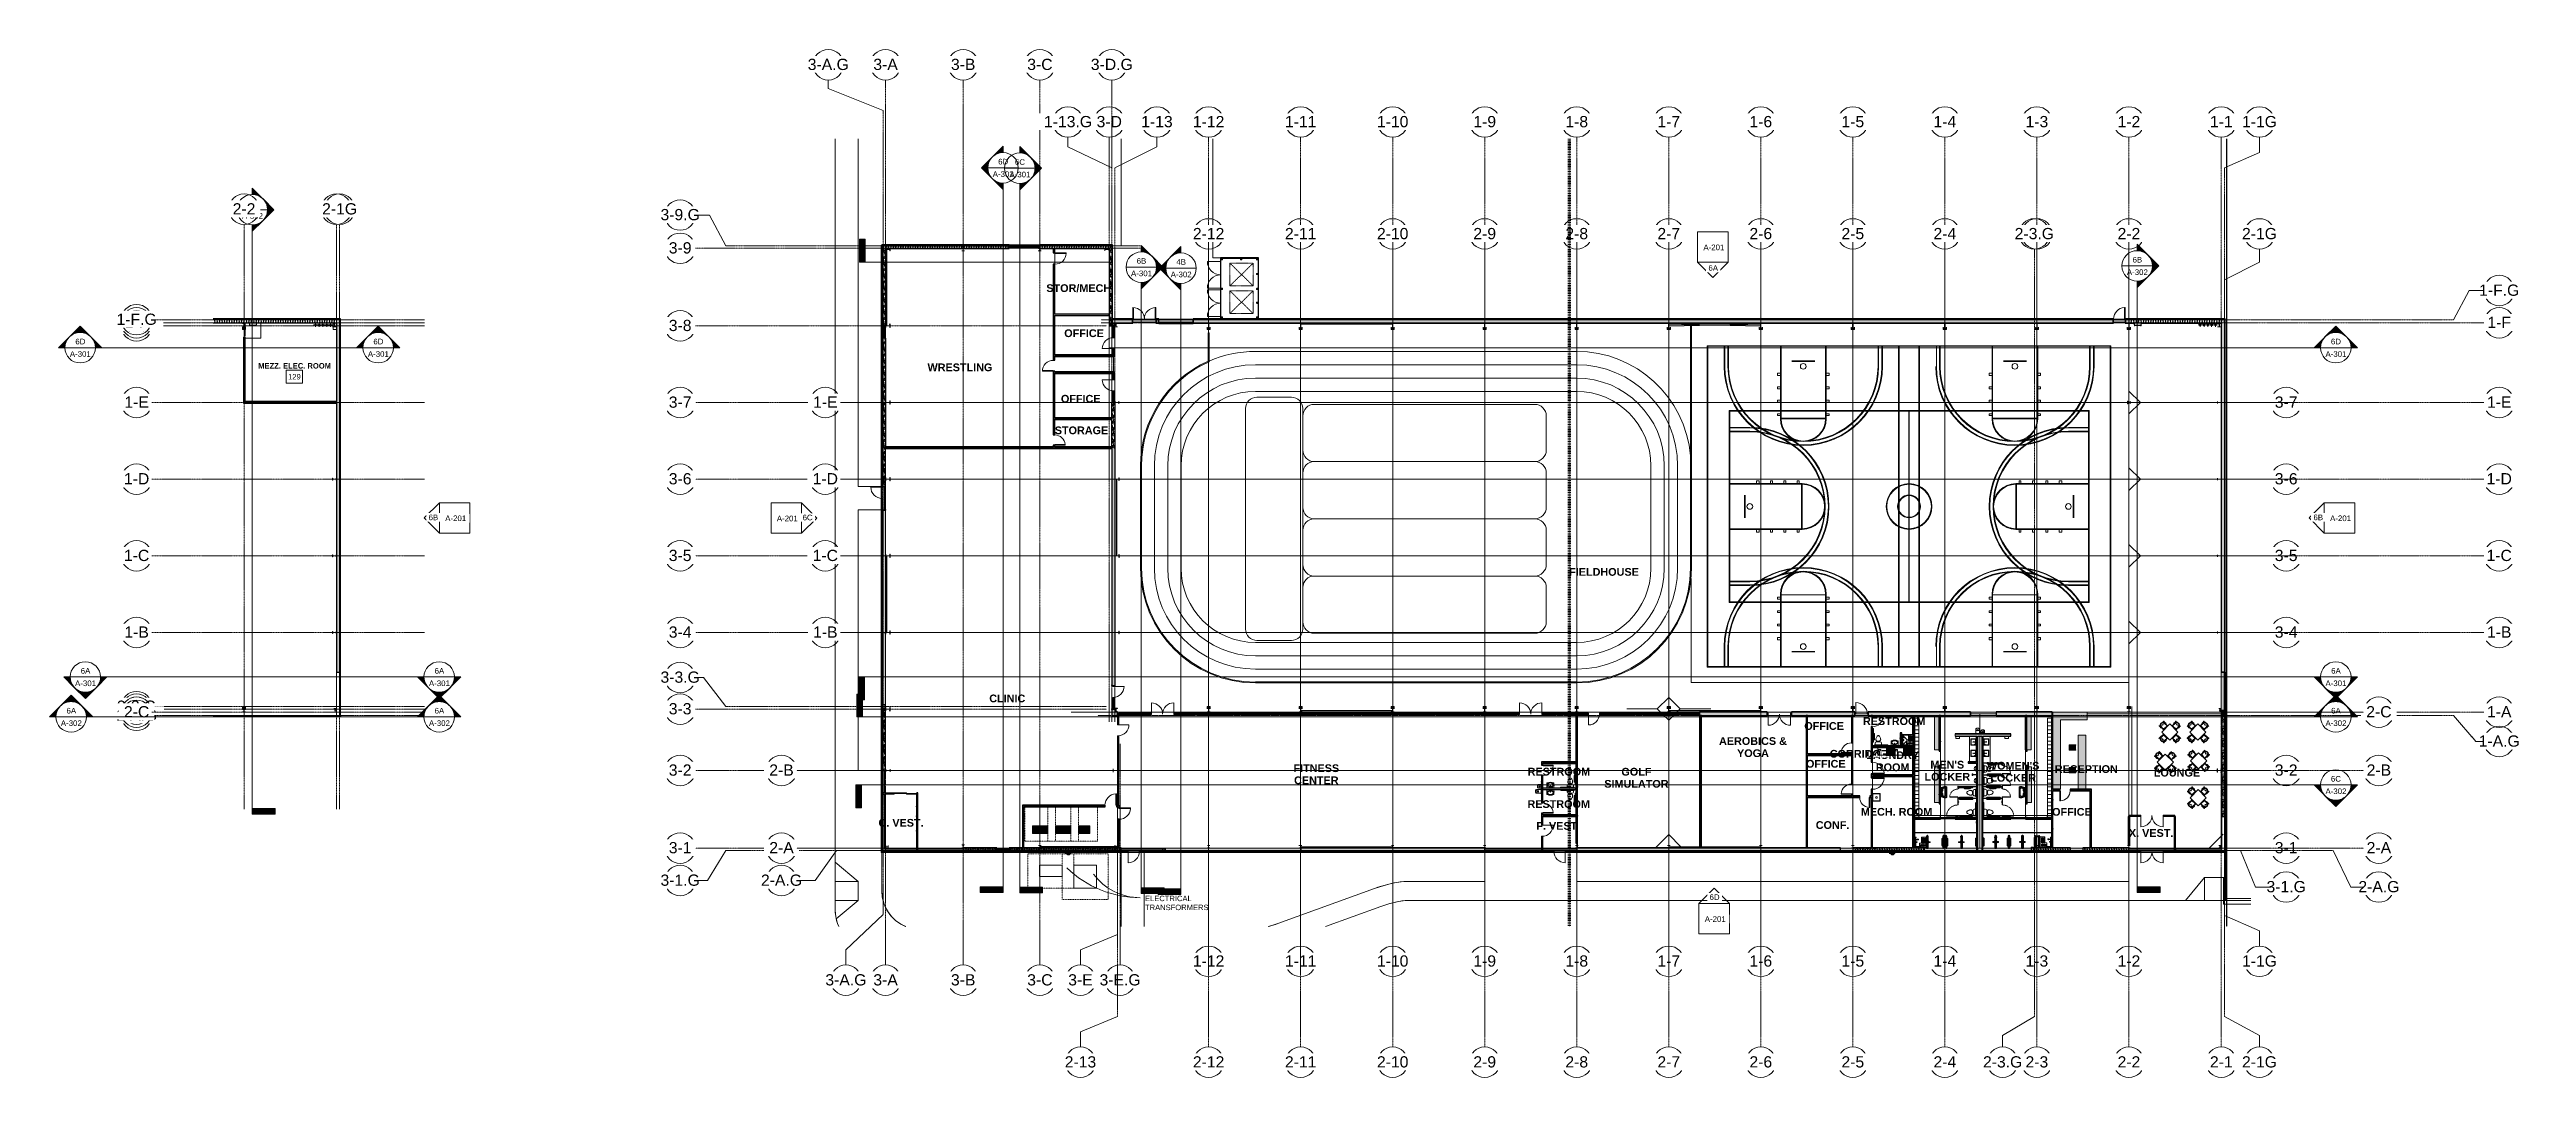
# Model space of a CAD drawing. Header units: inches. Extents: x 25369 to 33161, y -23509 to -20274.
import ezdxf

# ---------------------------------------------------------------- set-up
doc = ezdxf.new("R2010")
doc.units = ezdxf.units.IN
doc.header["$MEASUREMENT"] = 0
for name, pattern in [('Dash', [0.25, 0.125, -0.125]), ('Dash 1_16_', [0.125, 0.0625, -0.0625]), ('Dash_2_', [0.25, 0.125, -0.125]), ('Grid Line 1_2_', [0.875, 0.5, -0.125, 0.125, -0.125]), ('Hidden', [0.28125, 0.1875, -0.09375]), ('Hidden 1_8_', [0.1875, 0.125, -0.0625])]:
    doc.linetypes.add(name, pattern=pattern)
for name, color, linetype, lineweight in [('A-ANNO-MATC', 214, 'Dash', 140), ('A-AREA', 32, 'Continuous', 9), ('A-AREA-IDEN', 2, 'Continuous', 9), ('A-DETL', 90, 'Continuous', 9), ('A-DETL-HDLN', 90, 'Hidden 1_8_', 9), ('A-DOOR', 31, 'Continuous', 9), ('A-DOOR-GLAZ', 31, 'Continuous', 15), ('A-FLOR', 192, 'Continuous', 9), ('A-FLOR-HRAL', 11, 'Continuous', 9), ('A-FLOR-OTLN', 90, 'Continuous', 9), ('A-GENM', 13, 'Continuous', 9), ('A-GLAZ-CURT', 52, 'Continuous', 9), ('A-GLAZ-CWMG', 51, 'Continuous', 9), ('A-PROP-SBCK', 71, 'Hidden', 25), ('A-WALL', 113, 'Continuous', 9), ('A-WALL-PATT', 111, 'Continuous', 25), ('C-TOPO', 7, 'Continuous', 9), ('Conc', 7, 'Continuous', 13), ('E-ELEC-EQPM', 71, 'Continuous', 9), ('E-POWR-CNTR', 130, 'Continuous', 9), ('E-POWR-DROP', 130, 'Continuous', 9), ('E-POWR-RISE', 130, 'Continuous', 9), ('EOP-PR', 4, 'Continuous', 13), ('G-ANNO-SYMB', 111, 'Continuous', 9), ('G-ANNO-TEXT', 231, 'Continuous', 9), ('I-FURN', 30, 'Continuous', 9), ('I-WALL', 2, 'Continuous', 9), ('L-SITE-WALL', 31, 'Continuous', 9), ('M-AREA-IDEN', 171, 'Continuous', 9), ('P-SANR-FIXT', 6, 'Continuous', 9), ('Q-CASE', 31, 'Continuous', 9), ('Q-SPCQ', 91, 'Continuous', 9), ('Q-SPCQ-HDLN', 91, 'Dash', 9), ('S-BEAM', 12, 'Continuous', 9), ('S-COLS', 52, 'Continuous', 9), ('S-GRID', 1, 'Continuous', 9), ('S-GRID-IDEN', 1, 'Continuous', 9)]:
    doc.layers.add(name, color=color, linetype=linetype, lineweight=lineweight)
doc.styles.add('Arial', font='arial.ttf', dxfattribs={"height": 35.407186})
doc.styles.add('Arial_1', font='arial.ttf', dxfattribs={"height": 17.703593})
doc.styles.add('Arial_B', font='arialbd.ttf', dxfattribs={"height": 24.354149})
doc.styles.add('Century Gothic', font='GOTHIC.TTF', dxfattribs={"height": 17.245342})
doc.styles.add('Century Gothic_B', font='GOTHICB.TTF', dxfattribs={"height": 17.233438})
pattern_1 = [(45, (0, 0), (-19.00703, 19.00703), []), (45, (0, 28.8), (-19.00703, 19.00703), [])]
pattern_2 = [(0, (0, 0), (61.44, 15.36), [2.534, -43.546, 2.534, -43.546, -245.76]), (0, (0, 0), (61.44, 15.36), [-92.16, 2.534, -89.626, 2.534, -43.546, -107.52]), (0, (0, 0), (61.44, 15.36), [-230.4, 2.534, -28.186, 2.534, -74.266]), (120, (23.04, 7.68), (-44.02215, 45.528601), [2.534, -43.546, 2.534, -43.546, -245.76]), (120, (23.04, 7.68), (-44.02215, 45.528601), [-92.16, 2.534, -89.626, 2.534, -43.546, -107.52]), (120, (23.04, 7.68), (-44.02215, 45.528601), [-230.4, 2.534, -28.186, 2.534, -74.266]), (240, (30.72, 38.4), (-17.41785, -60.888601), [2.534, -43.546, 2.534, -43.546, -245.76]), (240, (30.72, 38.4), (-17.41785, -60.888601), [-92.16, 2.534, -89.626, 2.534, -43.546, -107.52]), (240, (30.72, 38.4), (-17.41785, -60.888601), [-230.4, 2.534, -28.186, 2.534, -74.266])]
pattern_3 = [(161.57, (0.96, 0.96), (-7.6802237, -0.0009796), [0, -54.643, 6.067, 0]), (18.43, (-0.96, 0.96), (-7.6802237, 0.0009796), [0, -54.643, 6.067, 0]), (108.43, (0.96, 0.96), (3.8382953, -19.20136532), [18.211, -42.499]), (71.57, (-0.96, 0.96), (3.8382953, 19.20136532), [18.211, -42.499])]
pattern_4 = [(0, (0, 0), (0, 24), []), (90, (0, 0), (-24, 1e-15), [])]
pattern_5 = [(225, (25980.89, -22360.053), (19.00703, -19.00703), []), (225, (25980.89, -22388.853), (19.00703, -19.00703), [])]
pattern_6 = [(0, (5929.126, 0), (61.44, 15.36), [2.534, -43.546, 2.534, -43.546, -245.76]), (0, (5929.126, 0), (61.44, 15.36), [-92.16, 2.534, -89.626, 2.534, -43.546, -107.52]), (0, (5929.126, 0), (61.44, 15.36), [-230.4, 2.534, -28.186, 2.534, -74.266]), (120, (5952.166, 7.68), (-44.02215, 45.528601), [2.534, -43.546, 2.534, -43.546, -245.76]), (120, (5952.166, 7.68), (-44.02215, 45.528601), [-92.16, 2.534, -89.626, 2.534, -43.546, -107.52]), (120, (5952.166, 7.68), (-44.02215, 45.528601), [-230.4, 2.534, -28.186, 2.534, -74.266]), (240, (5959.846, 38.4), (-17.41785, -60.888601), [2.534, -43.546, 2.534, -43.546, -245.76]), (240, (5959.846, 38.4), (-17.41785, -60.888601), [-92.16, 2.534, -89.626, 2.534, -43.546, -107.52]), (240, (5959.846, 38.4), (-17.41785, -60.888601), [-230.4, 2.534, -28.186, 2.534, -74.266])]
pattern_7 = [(296.565, (5957.926, 17.28), (0.0001, 115.19999), [12.88, -244.715]), (33.69, (5963.69, 5.76), (-0.00014, 115.19958), [20.768, -394.592]), (33.69, (6078.89, 5.76), (-0.00014, 115.19958), [20.768, -394.592]), (33.69, (6194.09, 5.76), (-0.00014, 115.19958), [20.768, -394.592]), (116.565, (5980.966, 17.28), (0.0001, 115.19999), [12.88, -244.715]), (213.69, (5975.21, 28.8), (-0.00014, 115.19958), [20.768, -394.592]), (213.69, (6090.41, 28.8), (-0.00014, 115.19958), [20.768, -394.592]), (213.69, (6205.61, 28.8), (-0.00014, 115.19958), [20.768, -394.592]), (26.565, (6004.01, 17.28), (0.0001, 115.2), [25.76, -231.836]), (26.565, (6119.21, 17.28), (0.0001, 115.2), [25.76, -231.836]), (270, (6027.05, 28.8), (115.2, 7e-15), [11.52, -103.68]), (225, (6027.05, 17.28), (-1e-14, 115.20042), [16.292, -146.626]), (135, (6015.53, 5.76), (1e-14, 115.20042), [16.292, -146.626]), (288.435, (5980.966, 51.84), (-0.00042, 115.19956), [18.215, -346.08]), (18.435, (5986.73, 34.56), (-0.0004, 115.19956), [18.215, -346.08]), (18.435, (6101.93, 34.56), (-0.0004, 115.19956), [18.215, -346.08]), (18.435, (6217.13, 34.56), (-0.0004, 115.19956), [18.215, -346.08]), (135, (6004.01, 40.32), (1e-14, 115.20042), [16.292, -146.626]), (180, (5992.49, 51.84), (-1e-14, -115.2), [11.52, -103.68]), (251.565, (5952.166, 80.64), (0.00042, 115.19956), [18.215, -346.08]), (315, (5946.41, 63.36), (-1e-14, 115.20042), [16.292, -146.626]), (71.565, (5957.926, 51.84), (0.00042, 115.19956), [18.215, -346.08]), (135, (5963.69, 69.12), (1e-14, 115.20042), [16.292, -146.626]), (225, (5998.25, 80.64), (-1e-14, 115.20042), [16.292, -146.626]), (123.69, (5986.726, 69.12), (-0.00014, 115.19958), [20.768, -394.592]), (123.69, (6101.926, 69.12), (-0.00014, 115.19958), [20.768, -394.592]), (26.565, (5975.21, 86.4), (0.0001, 115.2), [12.88, -244.715]), (26.565, (6090.41, 86.4), (0.0001, 115.2), [12.88, -244.715]), (315, (5986.73, 92.16), (-1e-14, 115.20042), [16.292, -146.626]), (213.69, (6038.57, 109.44), (-0.00014, 115.19958), [20.768, -394.592]), (213.69, (6153.77, 109.44), (-0.00014, 115.19958), [20.768, -394.592]), (213.69, (6268.97, 109.44), (-0.00014, 115.19958), [20.768, -394.592]), (296.565, (6021.286, 97.92), (0.0001, 115.19999), [12.88, -244.715]), (45, (6027.05, 86.4), (1e-14, 115.20042), [16.292, -146.626]), (90, (6038.57, 97.92), (-115.2, 7e-15), [11.52, -103.68]), (213.69, (5986.73, 115.2), (-0.00014, 115.19958), [20.768, -394.592]), (213.69, (6101.93, 115.2), (-0.00014, 115.19958), [20.768, -394.592]), (213.69, (6217.13, 115.2), (-0.00014, 115.19958), [20.768, -394.592]), (315, (5969.45, 103.68), (-1e-14, 115.20042), [8.146, -154.772]), (26.565, (5975.21, 97.92), (0.0001, 115.2), [12.88, -244.715]), (26.565, (6090.41, 97.92), (0.0001, 115.2), [12.88, -244.715]), (90, (5986.73, 103.68), (-115.2, 7e-15), [11.52, -103.68]), (333.435, (5940.65, 109.44), (-0.0001, 115.2), [12.88, -244.715]), (333.435, (6055.85, 109.44), (-0.0001, 115.2), [12.88, -244.715]), (243.435, (5952.166, 103.68), (-0.0001, 115.19999), [12.88, -244.715]), (161.565, (5946.41, 92.16), (0.0004, 115.19956), [18.215, -346.08]), (161.565, (6061.61, 92.16), (0.0004, 115.19956), [18.215, -346.08]), (161.565, (6176.81, 92.16), (0.0004, 115.19956), [18.215, -346.08]), (45, (5929.13, 97.92), (1e-14, 115.20042), [16.292, -146.626]), (26.565, (5934.89, 0), (0.0001, 115.2), [12.88, -244.715]), (26.565, (6050.09, 0), (0.0001, 115.2), [12.88, -244.715]), (116.565, (5946.406, 5.76), (0.0001, 115.19999), [12.88, -244.715]), (206.565, (5940.65, 17.28), (0.0001, 115.2), [12.88, -244.715]), (206.565, (6055.85, 17.28), (0.0001, 115.2), [12.88, -244.715]), (296.565, (5929.126, 11.52), (0.0001, 115.19999), [12.88, -244.715]), (14.036, (6015.53, 51.84), (0.0005, 115.19957), [23.749, -451.233]), (14.036, (6130.73, 51.84), (0.0005, 115.19957), [23.749, -451.233]), (14.036, (6245.93, 51.84), (0.0005, 115.19957), [23.749, -451.233]), (14.036, (6361.13, 51.84), (0.0005, 115.19957), [23.749, -451.233]), (135, (6038.57, 57.6), (1e-14, 115.20042), [16.292, -146.626]), (198.435, (6027.05, 69.12), (-0.0004, 115.19956), [18.215, -346.08]), (198.435, (6142.25, 69.12), (-0.0004, 115.19956), [18.215, -346.08]), (198.435, (6257.45, 69.12), (-0.0004, 115.19956), [18.215, -346.08]), (296.565, (6009.766, 63.36), (0.0001, 115.19999), [12.88, -244.715]), (333.435, (5934.89, 34.56), (-0.0001, 115.2), [12.88, -244.715]), (333.435, (6050.09, 34.56), (-0.0001, 115.2), [12.88, -244.715]), (45, (5946.41, 28.8), (1e-14, 115.20042), [8.146, -154.772]), (116.565, (5952.166, 34.56), (0.0001, 115.19999), [12.88, -244.715]), (225, (5946.41, 46.08), (-1e-14, 115.20042), [16.292, -146.626])]
pattern_8 = [(45, (5929.126, 0), (-19.00703, 19.00703), []), (45, (5929.126, 28.8), (-19.00703, 19.00703), [])]
pattern_9 = [(161.57, (5930.086, 0.96), (-7.6802237, -0.0009796), [0, -54.643, 6.067, 0]), (18.43, (5928.166, 0.96), (-7.6802237, 0.0009796), [0, -54.643, 6.067, 0]), (108.43, (5930.086, 0.96), (3.8382953, -19.20136532), [18.211, -42.499]), (71.57, (5928.166, 0.96), (3.8382953, 19.20136532), [18.211, -42.499])]
pattern_10 = [(0, (5929.126, 0), (0, 24), []), (90, (5929.126, 0), (-24, 1e-15), [])]
pattern_11 = [(225, (31620.517, -22360.053), (19.00703, -19.00703), []), (225, (31620.517, -22388.853), (19.00703, -19.00703), [])]
pattern_12 = [(225, (31331.017, -22360.053), (19.00703, -19.00703), []), (225, (31331.017, -22388.853), (19.00703, -19.00703), [])]
pattern_13 = [(225, (31041.517, -22360.053), (19.00703, -19.00703), []), (225, (31041.517, -22388.853), (19.00703, -19.00703), [])]
pattern_14 = [(225, (30752.017, -22360.053), (19.00703, -19.00703), []), (225, (30752.017, -22388.853), (19.00703, -19.00703), [])]
pattern_15 = [(225, (30462.517, -22360.053), (19.00703, -19.00703), []), (225, (30462.517, -22388.853), (19.00703, -19.00703), [])]
pattern_16 = [(225, (30173.017, -22360.053), (19.00703, -19.00703), []), (225, (30173.017, -22388.853), (19.00703, -19.00703), [])]
pattern_17 = [(225, (29883.517, -22360.053), (19.00703, -19.00703), []), (225, (29883.517, -22388.853), (19.00703, -19.00703), [])]
pattern_18 = [(225, (29594.017, -22360.053), (19.00703, -19.00703), []), (225, (29594.017, -22388.853), (19.00703, -19.00703), [])]
pattern_19 = [(225, (29304.517, -22360.053), (19.00703, -19.00703), []), (225, (29304.517, -22388.853), (19.00703, -19.00703), [])]
pattern_20 = [(225, (29015.017, -22360.053), (19.00703, -19.00703), []), (225, (29015.017, -22388.853), (19.00703, -19.00703), [])]
pattern_21 = [(225, (31910.017, -22360.053), (19.00703, -19.00703), []), (225, (31910.017, -22388.853), (19.00703, -19.00703), [])]

msp = doc.modelspace()

# ---------------------------------------------------------------- texts
at = {"layer": 'A-AREA-IDEN', "attachment_point": 2}
for s, insert, char_height, width, line_spacing_factor, style in [('MEZZ. ELEC. ROOM', (26139.9, -21260.9), 17.233, 257.688, 0.984796, 'Century Gothic_B'), ('129', (26139.3, -21295.1), 17.25, 47.304, 0.984117, 'Century Gothic')]:
    msp.add_mtext(s, dxfattribs=dict(at, insert=insert, char_height=char_height, width=width, line_spacing_factor=line_spacing_factor, style=style))
at = {"layer": 'G-ANNO-SYMB', "char_height": 17.7, "attachment_point": 2, "line_spacing_factor": 0.938532, "style": 'Arial_1'}
for s, insert, width in [('6D', (28368.9, -20618), 37.584), ('6C', (28421.6, -20619.3), 37.584), ('A-302', (28368.9, -20657.3), 78.624), ('A-301', (28421.6, -20658.5), 78.624), ('6B', (28803.9, -20930.5), 36.072), ('4B', (28928.7, -20933.7), 36.072), ('6B', (31936.6, -20926.7), 36.072), ('A-301', (28803.9, -20969.7), 78.624), ('A-302', (28928.7, -20973), 78.624), ('A-302', (31936.6, -20966), 78.624), ('6D', (25465.9, -21184.2), 37.584), ('6D', (26403.4, -21184.2), 37.584), ('6D', (32561.3, -21184.2), 37.584), ('A-301', (25465.9, -21223.5), 78.624), ('A-301', (26403.4, -21223.5), 78.624), ('A-301', (32561.3, -21223.5), 78.624), ('A-301', (25482.2, -22259.8), 78.624), ('6A', (25482.2, -22220.5), 36.072), ('A-301', (26595.4, -22259.8), 78.624), ('6A', (26595.4, -22220.5), 36.072), ('A-301', (32561.3, -22259.8), 78.624), ('6A', (32561.3, -22220.5), 36.072), ('6A', (25437.5, -22346), 36.072), ('6A', (26595.4, -22346), 36.072), ('6A', (32561.3, -22346), 36.072), ('A-302', (25437.5, -22385.3), 78.624), ('A-302', (26595.4, -22385.3), 78.624), ('A-302', (32561.3, -22385.3), 78.624), ('6C', (32561.3, -22560.3), 37.584), ('A-302', (32561.3, -22599.6), 78.624)]:
    msp.add_mtext(s, dxfattribs=dict(at, insert=insert, width=width))
at = {"layer": 'G-ANNO-TEXT', "color": 145, "insert": (28815, -22937), "char_height": 17.245, "width": 213.84, "attachment_point": 1, "line_spacing_factor": 0.984117, "style": 'Century Gothic'}
msp.add_mtext('ELECTRICAL\\PTRANSFORMERS', dxfattribs=at)
at = {"layer": 'M-AREA-IDEN', "char_height": 24.35, "attachment_point": 2, "line_spacing_factor": 0.938532, "style": 'Arial_B'}
for s, insert, width in [('STOR/MECH', (28606.6, -21012.8), 236.736), ('OFFICE', (28623.2, -21154.7), 144.864), ('WRESTLING', (28232.8, -21262.1), 236.736), ('OFFICE', (28612.8, -21361), 144.864), ('STORAGE', (28615.2, -21460.4), 194.4), ('FIELDHOUSE', (30258.8, -21905.9), 254.304), ('CLINIC', (28381.8, -22304.1), 131.616), ('AEROBICS &\\PYOGA', (30727.4, -22438.3), 246.816), ('OFFICE', (30951.2, -22390.8), 144.864), ('RESTROOM', (31171.6, -22375.7), 228.096), ('OFFICE', (30956.5, -22509.8), 144.864), ('CORRIDOR', (31061.7, -22478.3), 215.136), ('LAUNDRY\\PROOM', (31166.8, -22482.7), 192.096), ("MEN'S\\PLOCKER", (31338.7, -22512.6), 166.752), ("WOMEN'S\\PLOCKER", (31545.8, -22515.9), 191.232), ('FITNESS\\PCENTER', (29353.8, -22523.7), 166.464), ('RESTROOM', (30116.9, -22534.5), 228.096), ('GOLF\\PSIMULATOR', (30360.8, -22534.8), 233.856), ('RECEPTION', (31775.9, -22526.4), 230.112), ('LOUNGE', (32061.2, -22537.7), 169.056), ('RESTROOM', (30116.3, -22636.6), 228.096), ('MECH. ROOM', (31179.1, -22660.9), 260.928), ('OFFICE', (31730.7, -22661.1), 144.864), ('C. VEST.', (28047.6, -22695.5), 164.16), ('F. VEST', (30110.3, -22705.4), 148.896), ('CONF.', (30977.8, -22702.6), 122.976), ('X. VEST.', (31979.9, -22727.6), 161.856)]:
    msp.add_mtext(s, dxfattribs=dict(at, insert=insert, width=width))

# ---------------------------------------------------------------- blocks, each defined once
blk = doc.blocks.new('Rectangular Mullion - Profile_Polycarbonate_Upper and left-1528482-Mezzanine Floor Plan')
at = {"layer": 'A-GLAZ-CWMG'}
blk.add_hatch(color=256, dxfattribs=at).paths.add_polyline_path([(0, -1), (-0.1, -0.9), (-0.1, 1.1), (0, 1.1)], flags=0)
at = {"layer": 'A-GLAZ-CWMG', "lineweight": 13}
for p, q in [((-3.6, 1.1), (0, 1.1)), ((-0.1, 1.1), (-3.6, 1.1)), ((-3.6, 1.1), (-3.6, 0.8)), ((-3.6, 0.8), (-3.6, 1.1)), ((-3.6, 0.8), (-3.4, 0.8)), ((-3.4, 0.8), (-3.6, 0.8)), ((-3.4, 0.8), (-3.4, 0.8)), ((-0.1, -0.9), (-0.1, 1.1)), ((0, 1.1), (0, -1)), ((-2.8, -1), (-2.8, -0.9)), ((-2.8, -0.9), (-2.8, -0.9)), ((-2.8, -0.9), (-2.8, -0.9)), ((-2.8, -0.9), (-0.1, -0.9)), ((0, -1), (-2.8, -1))]:
    blk.add_line(p, q, dxfattribs=at)
blk = doc.blocks.new('columns and girder2 - one-1334686-Mezzanine Floor Plan')
at = {"layer": 'S-BEAM'}
h = blk.add_hatch(dxfattribs=at)
h.set_pattern_fill('FP_5', color=256, style=0, pattern_type=2)
h.set_pattern_definition(pattern_5)
h.paths.add_polyline_path([(5, -0.5), (-5, -0.5), (-5, -2), (5, -2)], flags=0)
h.paths.add_polyline_path([(-5, -17), (-5, -18.5), (5, -18.5), (5, -17)], flags=0)
h.paths.add_polyline_path([(5, -1204.9), (-5, -1204.9), (-5, -1206.4), (5, -1206.4)], flags=0)
h.paths.add_polyline_path([(5, -1224.3), (-5, -1224.3), (-5, -1225.8), (5, -1225.8)], flags=0)
h = blk.add_hatch(color=256, dxfattribs=at)
h.paths.add_polyline_path([(5, -9.2), (0.6, -9.2), (0.6, -17), (5, -17)], flags=0)
h.paths.add_polyline_path([(-5, -9.2), (-5, -17), (-0.6, -17), (-0.6, -9.2)], flags=0)
h = blk.add_hatch(dxfattribs=at)
h.set_pattern_fill('FP_5', color=256, style=0, pattern_type=2)
h.set_pattern_definition(pattern_5)
h.paths.add_polyline_path([(-0.6, -2), (-0.6, -17), (0.6, -17), (0.6, -2)], flags=0)
h.paths.add_polyline_path([(0.6, -1206.4), (-0.6, -1206.4), (-0.6, -1224.3), (0.6, -1224.3)], flags=0)
h = blk.add_hatch(color=256, dxfattribs=at)
h.paths.add_polyline_path([(0.6, -1206.4), (0.6, -1213.3), (5, -1213.3), (5, -1206.4)], flags=0)
h.paths.add_polyline_path([(-5, -1206.4), (-5, -1213.3), (-0.6, -1213.3), (-0.6, -1206.4)], flags=0)
at = {"layer": 'S-BEAM', "lineweight": 15}
for p, q in [((5, -0.5), (-5, -0.5)), ((-5, -0.5), (-5, -2)), ((-5, -2), (5, -2)), ((5, -17), (-5, -17)), ((-5, -17), (-5, -18.5)), ((-5, -18.5), (5, -18.5)), ((0.6, -2), (-0.6, -2)), ((-0.6, -2), (-0.6, -17)), ((-0.6, -17), (0.6, -17)), ((0.6, -17), (0.6, -2)), ((5, -2), (5, -0.5)), ((5, -18.5), (5, -17)), ((5, -1204.9), (-5, -1204.9)), ((-5, -1204.9), (-5, -1206.4)), ((-5, -1206.4), (5, -1206.4)), ((5, -1224.3), (-5, -1224.3)), ((-5, -1224.3), (-5, -1225.8)), ((0.6, -1206.4), (-0.6, -1206.4)), ((-0.6, -1206.4), (-0.6, -1224.3)), ((-0.6, -1224.3), (0.6, -1224.3)), ((0.6, -1224.3), (0.6, -1206.4)), ((5, -1206.4), (5, -1204.9)), ((5, -1225.8), (5, -1224.3))]:
    blk.add_line(p, q, dxfattribs=at)
at = {"layer": 'S-BEAM'}
for p, q in [((-5, -17), (-5, -9.2)), ((-0.6, -9.2), (-5, -9.2)), ((5, -9.2), (0.6, -9.2)), ((5, -9.2), (5, -17)), ((-5, -1213.3), (-5, -1206.4)), ((-5, -1213.3), (-0.6, -1213.3)), ((0.6, -1213.3), (5, -1213.3)), ((5, -1206.4), (5, -1213.3))]:
    blk.add_line(p, q, dxfattribs=at)
blk = doc.blocks.new('lad500 - Standard-1365116-Mezzanine Floor Plan')
at = {"layer": 'Q-SPCQ'}
for p, q in [((26019.6, -21135.1), (25997.8, -21135.1)), ((25997.8, -21135.1), (25997.8, -21140.6)), ((25997.8, -21140.6), (25999.5, -21140.6)), ((25998, -21140.4), (25998, -21135.2)), ((25998, -21135.2), (26019.5, -21135.2)), ((25999.5, -21140.4), (25998, -21140.4)), ((25998.1, -21140.4), (25999.6, -21140.4)), ((25998.1, -21143.7), (25998.1, -21140.4)), ((25999.6, -21143.7), (25998.1, -21143.7)), ((25999.5, -21140.6), (25999.5, -21140.4)), ((25999.6, -21140.4), (25999.6, -21141.4)), ((25999.6, -21142.7), (25999.6, -21141.4)), ((25999.6, -21141.4), (26017.8, -21141.4)), ((26017.8, -21142.7), (25999.6, -21142.7)), ((25999.6, -21142.7), (25999.6, -21143.7)), ((26017.8, -21141.4), (26017.8, -21140.4)), ((26017.8, -21140.4), (26019.3, -21140.4)), ((26017.8, -21142.7), (26017.8, -21141.4)), ((26017.8, -21143.7), (26017.8, -21142.7)), ((26019.3, -21143.7), (26017.8, -21143.7)), ((26019.5, -21140.4), (26017.9, -21140.4)), ((26017.9, -21140.4), (26017.9, -21140.6)), ((26017.9, -21140.6), (26019.6, -21140.6)), ((26019.3, -21140.4), (26019.3, -21143.7)), ((26019.5, -21135.2), (26019.5, -21140.4)), ((26019.6, -21140.6), (26019.6, -21135.1))]:
    blk.add_line(p, q, dxfattribs=at)
blk = doc.blocks.new('Toilet-Domestic-3D - Toilet-Domestic-3D-3240-Overall Floor Plan')
at = {"layer": 'P-SANR-FIXT', "color": 7}
for p, q in [((-10, 18), (-10, 19.5)), ((-10, 11.7), (-10, 16.5)), ((-7.4, 1), (-7.5, 0)), ((-7.5, 0), (-7.3, -2)), ((-7.2, 2), (-7.4, 1)), ((-7, 3), (-7.2, 2)), ((-6.4, 4), (-7, 3)), ((-5.2, 5), (-6.4, 4)), ((6.2, 8), (-6.3, 8)), ((-4.9, 8), (-5.2, 5)), ((-3.8, 5.5), (-5.2, 5)), ((-1, 6), (-3.8, 5.5)), ((1, 6), (-1, 6)), ((3.8, 5.5), (1, 6)), ((5.2, 5), (3.8, 5.5)), ((4.9, 8), (5.2, 5)), ((6.4, 4), (5.2, 5)), ((7, 3), (6.4, 4)), ((7.2, 2), (7, 3)), ((7.4, 1), (7.2, 2)), ((7.3, -2), (7.5, 0)), ((7.5, 0), (7.4, 1)), ((10, 19.5), (10, 18)), ((10, 16.5), (10, 11.7)), ((-7.3, -2), (-6.8, -4)), ((-6.8, -4), (-6.1, -6)), ((-6.1, -6), (-5.1, -8)), ((-5.1, -8), (-3.7, -10)), ((-3.7, -10), (-2.7, -11)), ((-2.7, -11), (-1.9, -11.5)), ((-1.9, -11.5), (-0.5, -12)), ((-0.5, -12), (0.5, -12)), ((0.5, -12), (1.9, -11.5)), ((1.9, -11.5), (2.7, -11)), ((2.7, -11), (3.7, -10)), ((3.7, -10), (5.1, -8)), ((5.1, -8), (6.1, -6)), ((6.1, -6), (6.8, -4)), ((6.8, -4), (7.3, -2))]:
    blk.add_line(p, q, dxfattribs=at)
for centre, start, end in [((-6.3, 11.7), 180, 270), ((6.2, 11.7), 270, 360)]:
    blk.add_arc(centre, 3.73, start, end, dxfattribs=at)
blk = doc.blocks.new('Sink-Bathroom-Kohler-Pinoir-2035-8 - Vitreous_China-0-White-3242-Overall Floor Plan')
at = {"layer": 'P-SANR-FIXT', "color": 7}
for p, q in [((24149.9, -22603), (24149.9, -22603.5)), ((24150.2, -22603.5), (24150.2, -22603)), ((24150.6, -22603), (24150.6, -22603.5)), ((24150.6, -22603.3), (24161, -22603.3)), ((24161, -22603.5), (24150.6, -22603.5)), ((24161, -22603.3), (24171.5, -22603.3)), ((24171.5, -22603.5), (24161, -22603.5)), ((24171.5, -22603.5), (24171.5, -22603)), ((24171.9, -22603), (24171.9, -22603.5)), ((24172.2, -22603.5), (24172.2, -22603))]:
    blk.add_line(p, q, dxfattribs=at)
for centre, radius, start, end in [((24256.3, -22610.5), 106.6, 176.2165, 183.78169), ((24151.5, -22617.6), 1.54, 179.96548, 246.03955), ((24256.3, -22610.5), 106.3, 176.21195, 183.78649), ((24151.5, -22617.6), 1.29, 179.60353, 246.01235), ((24256.3, -22610.5), 105.9, 176.20455, 183.79545), ((24151.5, -22617.6), 0.875, 178.70728, 245.94466), ((24161, -22595.7), 25.4, 246.32584, 293.66977), ((24161, -22595.7), 25.2, 246.32735, 293.66977), ((24161, -22595.7), 24.7, 246.33023, 293.66977), ((24156.5, -22613), 4.9, 129.36336, 236.44856), ((24156.5, -22613), 4.26, 129.57747, 236.64415), ((24161, -22619.6), 12.8, 91.13656, 126.42748), ((24161, -22619.6), 12.2, 91.19573, 126.34924), ((24161, -22607.3), 12.2, 233.76827, 306.23173), ((24161, -22607.3), 11.6, 233.69309, 306.30691), ((24157.1, -22605.3), 0.692, 0, 180), ((24157.1, -22605.3), 0.692, 180, 0), ((24161, -22609.4), 0.934, 106.05462, 180), ((24161, -22609.4), 0.934, 180, 253.94538), ((24161, -22619.6), 12.8, 53.57252, 88.86344), ((24161, -22619.6), 12.2, 53.65076, 88.80427), ((24161, -22609.4), 0.934, 0, 73.94538), ((24161, -22609.4), 0.934, 286.05462, 0), ((24165, -22605.3), 0.69, 12.10988, 180), ((24165, -22605.3), 0.69, 180, 347.00769), ((24165.6, -22613), 4.26, 303.35585, 50.42253), ((24165.6, -22613), 4.9, 303.55144, 50.63664), ((24170.6, -22617.6), 0.862, 293.66977, 1.92173), ((24170.6, -22617.6), 1.28, 293.66977, 0.90352), ((24170.6, -22617.6), 1.53, 293.66977, 0.49426), ((24065.8, -22610.5), 105.9, 356.20455, 3.79545), ((24065.8, -22610.5), 106.3, 356.21461, 3.78805), ((24065.8, -22610.5), 106.6, 356.21998, 3.7835)]:
    blk.add_arc(centre, radius, start, end, dxfattribs=at)
blk = doc.blocks.new('Drinking_Fountain-Haws_Corporation-Wall_Mounted_1119 - 1119-355849-Overall Floor Plan')
at = {"layer": 'P-SANR-FIXT', "color": 7}
for p, q in [((43.1, 4.7), (11.1, 4.7)), ((11.1, 4.7), (11.1, 4.2)), ((13.1, 19.5), (13.1, 4.7)), ((25.1, 4.7), (25.1, 19.5)), ((29.1, 13.7), (29.1, 4.7)), ((41.1, 4.7), (41.1, 13.7)), ((43.1, 4.2), (43.1, 4.7))]:
    blk.add_line(p, q, dxfattribs=at)
for centre, radius in [((19.1, 16.7), 1.13), ((22.9, 20.5), 0.625), ((35.1, 10.9), 1.13), ((38.9, 14.8), 0.625)]:
    blk.add_circle(centre, radius, dxfattribs=at)
for centre, radius, start, end in [((16.1, 19.5), 3, 97.57756, 180), ((19.1, -3.1), 25.8, 82.42244, 97.57756), ((22.1, 19.5), 3, 360, 82.42244), ((32.1, 13.7), 3, 97.57756, 180), ((35.1, -8.8), 25.7, 82.42244, 97.57756), ((38.1, 13.7), 3, 360, 82.42244)]:
    blk.add_arc(centre, radius, start, end, dxfattribs=at)
for centre, ratio in [((19.1, 17.8), 0.786373), ((35.1, 12.1), 0.786365)]:
    blk.add_ellipse(centre, major_axis=(-5.25, 0), ratio=ratio, dxfattribs=at)
blk = doc.blocks.new('Locker-Double Stacked - 12_ x 12_-3246-Overall Floor Plan')
at = {"layer": 'I-FURN', "color": 7}
for p, q in [((-6, -6), (-6, 6)), ((-6, 6), (6, 6)), ((6, 6), (6, -6)), ((6, -6), (-6, -6))]:
    blk.add_line(p, q, dxfattribs=at)
blk = doc.blocks.new('Furniture 5 - Furniture 1-2367-Overall Floor Plan')
at = {"layer": 'I-FURN'}
blk.add_hatch(color=8, dxfattribs=at).paths.add_polyline_path([(25654, -22611.4), (25654, -22499.7), (25640, -22499.7), (25640, -22611.4), (25641.8, -22611.4)], flags=0)
at = {"layer": 'I-FURN', "color": 7}
for p, q in [((25654, -22499.7), (25640, -22499.7)), ((25654, -22611.4), (25654, -22499.7)), ((25640, -22611.4), (25654, -22611.4))]:
    blk.add_line(p, q, dxfattribs=at)
blk = doc.blocks.new('Toilet-Domestic-3D - Toilet-Domestic-3D-V38-Overall Floor Plan')
at = {"layer": 'P-SANR-FIXT', "color": 7}
for p, q in [((-10, 19.5), (10, 19.5)), ((-10, 18.1), (-10, 19.5)), ((-10, 11.7), (-10, 16.6)), ((-7.4, 1), (-7.5, 0)), ((-7.5, 0), (-7.3, -2)), ((-7.2, 2), (-7.4, 1)), ((-7, 3), (-7.2, 2)), ((-6.4, 4), (-7, 3)), ((-5.2, 5), (-6.4, 4)), ((6.2, 8), (-6.3, 8)), ((-4.9, 8), (-5.2, 5)), ((-3.8, 5.5), (-5.2, 5)), ((-1, 6), (-3.8, 5.5)), ((1, 6), (-1, 6)), ((3.8, 5.5), (1, 6)), ((5.2, 5), (3.8, 5.5)), ((4.9, 8), (5.2, 5)), ((6.4, 4), (5.2, 5)), ((7, 3), (6.4, 4)), ((7.2, 2), (7, 3)), ((7.4, 1), (7.2, 2)), ((7.3, -2), (7.5, 0)), ((7.5, 0), (7.4, 1)), ((10, 19.5), (10, 18.1)), ((10, 16.6), (10, 11.7)), ((-7.3, -2), (-6.8, -4)), ((-6.8, -4), (-6.1, -6)), ((-6.1, -6), (-5.1, -8)), ((-5.1, -8), (-3.7, -10)), ((-3.7, -10), (-2.7, -11)), ((-2.7, -11), (-1.9, -11.5)), ((-1.9, -11.5), (-0.5, -12)), ((-0.5, -12), (0.5, -12)), ((0.5, -12), (1.9, -11.5)), ((1.9, -11.5), (2.7, -11)), ((2.7, -11), (3.7, -10)), ((3.7, -10), (5.1, -8)), ((5.1, -8), (6.1, -6)), ((6.1, -6), (6.8, -4)), ((6.8, -4), (7.3, -2))]:
    blk.add_line(p, q, dxfattribs=at)
for centre, start, end in [((-6.3, 11.7), 180, 270), ((6.2, 11.7), 270, 360)]:
    blk.add_arc(centre, 3.73, start, end, dxfattribs=at)
blk = doc.blocks.new('Toilet-Domestic-3D - Toilet-Domestic-3D-V39-Overall Floor Plan')
at = {"layer": 'P-SANR-FIXT', "color": 7}
for p, q in [((-10, 19.5), (10, 19.5)), ((-10, 18.1), (-10, 19.5)), ((-10, 11.7), (-10, 16.6)), ((-7.4, 1), (-7.5, 0)), ((-7.5, 0), (-7.3, -2)), ((-7.2, 2), (-7.4, 1)), ((-7, 3), (-7.2, 2)), ((-6.4, 4), (-7, 3)), ((-5.2, 5), (-6.4, 4)), ((6.2, 8), (-6.3, 8)), ((-4.9, 8), (-5.2, 5)), ((-3.8, 5.5), (-5.2, 5)), ((-1, 6), (-3.8, 5.5)), ((1, 6), (-1, 6)), ((3.8, 5.5), (1, 6)), ((5.2, 5), (3.8, 5.5)), ((4.9, 8), (5.2, 5)), ((6.4, 4), (5.2, 5)), ((7, 3), (6.4, 4)), ((7.2, 2), (7, 3)), ((7.4, 1), (7.2, 2)), ((7.3, -2), (7.5, 0)), ((7.5, 0), (7.4, 1)), ((10, 19.5), (10, 18.1)), ((10, 16.6), (10, 11.7)), ((-7.3, -2), (-6.8, -4)), ((-6.8, -4), (-6.1, -6)), ((-6.1, -6), (-5.1, -8)), ((-5.1, -8), (-3.7, -10)), ((-3.7, -10), (-2.7, -11)), ((-2.7, -11), (-1.9, -11.5)), ((-1.9, -11.5), (-0.5, -12)), ((-0.5, -12), (0.5, -12)), ((0.5, -12), (1.9, -11.5)), ((1.9, -11.5), (2.7, -11)), ((2.7, -11), (3.7, -10)), ((3.7, -10), (5.1, -8)), ((5.1, -8), (6.1, -6)), ((6.1, -6), (6.8, -4)), ((6.8, -4), (7.3, -2))]:
    blk.add_line(p, q, dxfattribs=at)
for centre, start, end in [((-6.3, 11.7), 180, 270), ((6.2, 11.7), 270, 360)]:
    blk.add_arc(centre, 3.73, start, end, dxfattribs=at)
blk = doc.blocks.new('Toilet-Domestic-3D - Toilet-Domestic-3D-V40-Overall Floor Plan')
at = {"layer": 'P-SANR-FIXT', "color": 7}
for p, q in [((-10, 19.5), (10, 19.5)), ((-10, 18), (-10, 19.5)), ((-10, 11.7), (-10, 16.5)), ((-7.4, 1), (-7.5, 0)), ((-7.5, 0), (-7.3, -2)), ((-7.2, 2), (-7.4, 1)), ((-7, 3), (-7.2, 2)), ((-6.4, 4), (-7, 3)), ((-5.2, 5), (-6.4, 4)), ((6.2, 8), (-6.3, 8)), ((-4.9, 8), (-5.2, 5)), ((-3.8, 5.5), (-5.2, 5)), ((-1, 6), (-3.8, 5.5)), ((1, 6), (-1, 6)), ((3.8, 5.5), (1, 6)), ((5.2, 5), (3.8, 5.5)), ((4.9, 8), (5.2, 5)), ((6.4, 4), (5.2, 5)), ((7, 3), (6.4, 4)), ((7.2, 2), (7, 3)), ((7.4, 1), (7.2, 2)), ((7.3, -2), (7.5, 0)), ((7.5, 0), (7.4, 1)), ((10, 19.5), (10, 18)), ((10, 16.5), (10, 11.7)), ((-7.3, -2), (-6.8, -4)), ((-6.8, -4), (-6.1, -6)), ((-6.1, -6), (-5.1, -8)), ((-5.1, -8), (-3.7, -10)), ((-3.7, -10), (-2.7, -11)), ((-2.7, -11), (-1.9, -11.5)), ((-1.9, -11.5), (-0.5, -12)), ((-0.5, -12), (0.5, -12)), ((0.5, -12), (1.9, -11.5)), ((1.9, -11.5), (2.7, -11)), ((2.7, -11), (3.7, -10)), ((3.7, -10), (5.1, -8)), ((5.1, -8), (6.1, -6)), ((6.1, -6), (6.8, -4)), ((6.8, -4), (7.3, -2))]:
    blk.add_line(p, q, dxfattribs=at)
for centre, start, end in [((-6.3, 11.7), 180, 270), ((6.2, 11.7), 270, 360)]:
    blk.add_arc(centre, 3.73, start, end, dxfattribs=at)
blk = doc.blocks.new('Furniture 6 - Furniture 1-2394-Overall Floor Plan')
at = {"layer": 'I-FURN'}
blk.add_hatch(color=8, dxfattribs=at).paths.add_polyline_path([(25642.5, -22603.7), (25654, -22603.7), (25654, -22496.3), (25640, -22496.3), (25640, -22603.7)], flags=0)
at = {"layer": 'I-FURN', "color": 7}
for p, q in [((25640, -22496.3), (25640, -22496.4)), ((25654, -22603.7), (25654, -22496.3)), ((25640, -22603.7), (25654, -22603.7))]:
    blk.add_line(p, q, dxfattribs=at)
blk = doc.blocks.new('Furniture 7 - Furniture 1-2413-Overall Floor Plan')
at = {"layer": 'I-FURN'}
blk.add_hatch(color=8, dxfattribs=at).paths.add_polyline_path([(25362.5, -22612.9), (25364.6, -22612.9), (25364.6, -22501.1), (25350.6, -22501.1), (25350.6, -22612.9)], flags=0)
at = {"layer": 'I-FURN', "color": 7}
for p, q in [((25350.6, -22501.1), (25350.6, -22612.9)), ((25364.6, -22501.1), (25350.6, -22501.1)), ((25350.6, -22612.9), (25364.6, -22612.9))]:
    blk.add_line(p, q, dxfattribs=at)
blk = doc.blocks.new('Toilet-Domestic-3D - Toilet-Domestic-3D-11065-Overall Floor Plan')
at = {"layer": 'P-SANR-FIXT', "color": 7}
for p, q in [((-7.5, 0), (-7.3, 2)), ((-7.3, 2), (-6.8, 4)), ((-6.8, 4), (-6.1, 6)), ((-6.1, 6), (-5.1, 8)), ((-5.1, 8), (-3.7, 10)), ((-3.7, 10), (-2.7, 11)), ((-2.7, 11), (-1.9, 11.5)), ((-1.9, 11.5), (-0.5, 12)), ((-0.5, 12), (0.5, 12)), ((0.5, 12), (1.9, 11.5)), ((1.9, 11.5), (2.7, 11)), ((2.7, 11), (3.7, 10)), ((3.7, 10), (5.1, 8)), ((5.1, 8), (6.1, 6)), ((6.1, 6), (6.8, 4)), ((6.8, 4), (7.3, 2)), ((7.3, 2), (7.5, 0)), ((-10, -11.7), (-10, -15.6)), ((-10, -17.1), (-10, -18.6)), ((-7.4, -1), (-7.5, 0)), ((-7.2, -2), (-7.4, -1)), ((-7, -3), (-7.2, -2)), ((-6.4, -4), (-7, -3)), ((-5.2, -5), (-6.4, -4)), ((6.2, -8), (-6.3, -8)), ((-3.8, -5.5), (-5.2, -5)), ((-4.9, -8), (-5.2, -5)), ((-1, -6), (-3.8, -5.5)), ((1, -6), (-1, -6)), ((3.8, -5.5), (1, -6)), ((5.2, -5), (3.8, -5.5)), ((4.9, -8), (5.2, -5)), ((6.4, -4), (5.2, -5)), ((7, -3), (6.4, -4)), ((7.2, -2), (7, -3)), ((7.4, -1), (7.2, -2)), ((7.5, 0), (7.4, -1)), ((10, -15.6), (10, -11.7)), ((10, -18.6), (10, -17.1))]:
    blk.add_line(p, q, dxfattribs=at)
for centre, start, end in [((-6.3, -11.7), 90, 180), ((6.2, -11.7), 0, 90)]:
    blk.add_arc(centre, 3.73, start, end, dxfattribs=at)
blk = doc.blocks.new('Toilet-Domestic-3D - Toilet-Domestic-3D-V41-Overall Floor Plan')
at = {"layer": 'P-SANR-FIXT', "color": 7}
for p, q in [((-7.5, 0), (-7.3, 2)), ((-7.3, 2), (-6.8, 4)), ((-6.8, 4), (-6.1, 6)), ((-6.1, 6), (-5.1, 8)), ((-5.1, 8), (-3.7, 10)), ((-3.7, 10), (-2.7, 11)), ((-2.7, 11), (-1.9, 11.5)), ((-1.9, 11.5), (-0.5, 12)), ((-0.5, 12), (0.5, 12)), ((0.5, 12), (1.9, 11.5)), ((1.9, 11.5), (2.7, 11)), ((2.7, 11), (3.7, 10)), ((3.7, 10), (5.1, 8)), ((5.1, 8), (6.1, 6)), ((6.1, 6), (6.8, 4)), ((6.8, 4), (7.3, 2)), ((7.3, 2), (7.5, 0)), ((-10, -11.7), (-10, -15.6)), ((-10, -17.1), (-10, -18.6)), ((-7.4, -1), (-7.5, 0)), ((-7.2, -2), (-7.4, -1)), ((-7, -3), (-7.2, -2)), ((-6.4, -4), (-7, -3)), ((-5.2, -5), (-6.4, -4)), ((6.2, -8), (-6.3, -8)), ((-3.8, -5.5), (-5.2, -5)), ((-4.9, -8), (-5.2, -5)), ((-1, -6), (-3.8, -5.5)), ((1, -6), (-1, -6)), ((3.8, -5.5), (1, -6)), ((5.2, -5), (3.8, -5.5)), ((4.9, -8), (5.2, -5)), ((6.4, -4), (5.2, -5)), ((7, -3), (6.4, -4)), ((7.2, -2), (7, -3)), ((7.4, -1), (7.2, -2)), ((7.5, 0), (7.4, -1)), ((10, -15.6), (10, -11.7)), ((10, -18.6), (10, -17.1))]:
    blk.add_line(p, q, dxfattribs=at)
for centre, start, end in [((-6.3, -11.7), 90, 180), ((6.2, -11.7), 0, 90)]:
    blk.add_arc(centre, 3.73, start, end, dxfattribs=at)
blk = doc.blocks.new('Furniture 8 - Furniture 1-2437-Overall Floor Plan')
at = {"layer": 'I-FURN'}
blk.add_hatch(color=8, dxfattribs=at).paths.add_polyline_path([(25362.5, -22603.7), (25364.6, -22603.7), (25364.6, -22496.3), (25350.6, -22496.3), (25350.6, -22603.7)], flags=0)
at = {"layer": 'I-FURN', "color": 7}
for p, q in [((25350.6, -22496.3), (25350.6, -22603.7)), ((25350.6, -22603.7), (25364.6, -22603.7))]:
    blk.add_line(p, q, dxfattribs=at)
blk = doc.blocks.new('Urinal-Wall-3D - Urinal-Wall-3D-23375-Overall Floor Plan')
at = {"layer": 'P-SANR-FIXT', "color": 7}
for p, q in [((-11.3, 2.1), (-11.3, 6.1)), ((-11.3, 6.1), (-10.3, 6.1)), ((-10.3, 6.1), (-10.3, 2.1)), ((1.7, 3.9), (-10.3, 3.9)), ((-10.3, 3.9), (-10.3, 2.1)), ((2.7, 6.1), (1.7, 6.1)), ((1.7, 6.1), (1.7, 2.1)), ((1.7, 2.1), (1.7, 3.9)), ((2.7, 2.1), (2.7, 6.1))]:
    blk.add_line(p, q, dxfattribs=at)
blk.add_arc((-4.3, 2.5), 7, 31.00272, 148.99728, dxfattribs=at)
blk = doc.blocks.new('Locker-Double Stacked - 12_ x 12_-11070-Overall Floor Plan')
at = {"layer": 'I-FURN', "color": 7}
for p, q in [((6, 6), (-6, 6)), ((-6, 6), (-6, -6)), ((6, -6), (6, 6)), ((-6, -6), (6, -6))]:
    blk.add_line(p, q, dxfattribs=at)
blk = doc.blocks.new('Toilet-Domestic-3D - Toilet-Domestic-3D-V42-Overall Floor Plan')
at = {"layer": 'P-SANR-FIXT', "color": 7}
for p, q in [((-7.5, 0), (-7.3, 2)), ((-7.3, 2), (-6.8, 4)), ((-6.8, 4), (-6.1, 6)), ((-6.1, 6), (-5.1, 8)), ((-5.1, 8), (-3.7, 10)), ((-3.7, 10), (-2.7, 11)), ((-2.7, 11), (-1.9, 11.5)), ((-1.9, 11.5), (-0.5, 12)), ((-0.5, 12), (0.5, 12)), ((0.5, 12), (1.9, 11.5)), ((1.9, 11.5), (2.7, 11)), ((2.7, 11), (3.7, 10)), ((3.7, 10), (5.1, 8)), ((5.1, 8), (6.1, 6)), ((6.1, 6), (6.8, 4)), ((6.8, 4), (7.3, 2)), ((7.3, 2), (7.5, 0)), ((-10, -11.7), (-10, -16.5)), ((-10, -18), (-10, -19.5)), ((-7.4, -1), (-7.5, 0)), ((-7.2, -2), (-7.4, -1)), ((-7, -3), (-7.2, -2)), ((-6.4, -4), (-7, -3)), ((-5.2, -5), (-6.4, -4)), ((6.2, -8), (-6.3, -8)), ((-3.8, -5.5), (-5.2, -5)), ((-4.9, -8), (-5.2, -5)), ((-1, -6), (-3.8, -5.5)), ((1, -6), (-1, -6)), ((3.8, -5.5), (1, -6)), ((5.2, -5), (3.8, -5.5)), ((4.9, -8), (5.2, -5)), ((6.4, -4), (5.2, -5)), ((7, -3), (6.4, -4)), ((7.2, -2), (7, -3)), ((7.4, -1), (7.2, -2)), ((7.5, 0), (7.4, -1)), ((10, -16.5), (10, -11.7)), ((10, -19.5), (10, -18))]:
    blk.add_line(p, q, dxfattribs=at)
for centre, start, end in [((-6.3, -11.7), 90, 180), ((6.2, -11.7), 0, 90)]:
    blk.add_arc(centre, 3.73, start, end, dxfattribs=at)
blk = doc.blocks.new('Sink-Bathroom-Kohler-Pinoir-2035-8 - Vitreous_China-0-White-11071-Overall Floor Plan')
at = {"layer": 'P-SANR-FIXT', "color": 7}
for p, q in [((24149.9, -22598.2), (24149.9, -22597.7)), ((24150.2, -22597.7), (24150.2, -22598.2)), ((24150.6, -22598.2), (24150.6, -22597.7)), ((24161, -22597.7), (24150.6, -22597.7)), ((24150.6, -22597.9), (24161, -22597.9)), ((24171.5, -22597.7), (24161, -22597.7)), ((24161, -22597.9), (24171.5, -22597.9)), ((24171.5, -22597.7), (24171.5, -22598.2)), ((24171.9, -22598.2), (24171.9, -22597.7)), ((24172.2, -22597.7), (24172.2, -22598.2))]:
    blk.add_line(p, q, dxfattribs=at)
for centre, radius, start, end in [((24256.3, -22590.7), 106.6, 176.21831, 183.7835), ((24151.5, -22583.7), 1.54, 113.96045, 180.03452), ((24256.3, -22590.7), 106.3, 176.21351, 183.78805), ((24151.5, -22583.7), 1.29, 113.98765, 180.39647), ((24256.3, -22590.7), 105.9, 176.20455, 183.79545), ((24151.5, -22583.7), 0.875, 114.05534, 181.29272), ((24161, -22605.5), 25.4, 66.33023, 113.67416), ((24161, -22605.5), 25.2, 66.33023, 113.67265), ((24161, -22605.5), 24.7, 66.33023, 113.66977), ((24156.5, -22588.2), 4.9, 123.55144, 230.63664), ((24156.5, -22588.2), 4.26, 123.35585, 230.42253), ((24161, -22581.7), 12.8, 233.57252, 268.86344), ((24161, -22594), 12.2, 53.76827, 126.23173), ((24161, -22581.7), 12.2, 233.65076, 268.80427), ((24161, -22594), 11.6, 53.69309, 126.30691), ((24157.1, -22595.9), 0.692, 0, 180), ((24161, -22591.9), 0.934, 106.05462, 180), ((24161, -22591.9), 0.934, 180, 253.94538), ((24161, -22591.9), 0.934, 0, 73.94538), ((24161, -22581.7), 12.2, 271.19573, 306.34924), ((24161, -22591.9), 0.934, 286.05462, 0), ((24161, -22581.7), 12.8, 271.13656, 306.42748), ((24165, -22595.9), 0.69, 12.99231, 180), ((24165.6, -22588.2), 4.26, 309.57747, 56.64415), ((24165.6, -22588.2), 4.9, 309.36336, 56.44856), ((24170.6, -22583.7), 0.862, 358.07827, 66.33023), ((24170.6, -22583.7), 1.28, 359.09648, 66.33023), ((24170.6, -22583.7), 1.53, 359.50574, 66.33023), ((24065.8, -22590.7), 105.9, 356.20455, 3.79545), ((24065.8, -22590.7), 106.3, 356.21195, 3.78539), ((24065.8, -22590.7), 106.6, 356.2165, 3.78002), ((24157.1, -22595.9), 0.692, 180, 0), ((24165, -22595.9), 0.69, 180, 347.89012)]:
    blk.add_arc(centre, radius, start, end, dxfattribs=at)
blk = doc.blocks.new('817_Grab_Bars - 8170-001420-25752-Overall Floor Plan')
at = {"layer": 'Q-SPCQ'}
for points in [[(25446.7, -22691.3), (25447.5, -22691.3), (25447.5, -22691), (25446.2, -22691), (25446.2, -22691.3), (25446.4, -22691.3)], [(25447, -22691), (25448.2, -22691), (25448.2, -22690.3), (25446.8, -22690.3), (25446.9, -22691), (25447, -22691)], [(25448.3, -22691.3), (25448.9, -22691.3), (25448.9, -22691), (25447.5, -22691), (25447.5, -22691.3), (25448, -22691.3)], [(25488.7, -22691.3), (25489.5, -22691.3), (25489.5, -22691), (25488.2, -22691), (25488.2, -22691.3), (25488.4, -22691.3)], [(25489.4, -22691), (25490.2, -22691), (25490.2, -22690.3), (25488.8, -22690.3), (25488.9, -22691), (25489.3, -22691)], [(25490.3, -22691.3), (25490.9, -22691.3), (25490.9, -22691), (25489.5, -22691), (25489.5, -22691.3), (25490, -22691.3)]]:
    blk.add_hatch(color=9, dxfattribs=at).paths.add_polyline_path(points, flags=0)
h = blk.add_hatch(color=9, dxfattribs=at)
h.paths.add_polyline_path([(25448.1, -22690.1), (25448, -22690), (25448, -22689.7), (25448.2, -22689.5), (25448.1, -22689.8), (25448.1, -22689.9), (25448.1, -22690)], flags=0)
h.paths.add_polyline_path([(25448.8, -22688.4), (25448.8, -22688.3), (25448.3, -22688.4)], flags=0)
h.paths.add_polyline_path([(25447.9, -22690.3), (25448, -22690.3), (25448.1, -22690.1), (25448.2, -22690.3), (25448.3, -22689.9), (25448.5, -22689.8), (25448.8, -22689.7), (25448.5, -22689.7), (25448.8, -22689.6), (25448.8, -22689.4), (25448.6, -22689.3), (25448.8, -22689.2), (25448.8, -22688.4), (25448.4, -22688.5), (25448.3, -22688.4), (25447.4, -22688.9), (25447.1, -22689.5), (25447.1, -22689.6), (25447, -22689.7), (25447.1, -22690), (25446.9, -22689.9), (25446.8, -22690.1), (25446.9, -22690.3), (25447.7, -22690.3), (25447.8, -22690.2)], flags=0)
h.paths.add_polyline_path([(25447.3, -22689.5), (25447.3, -22689.2), (25447.4, -22689.3)], flags=0)
h = blk.add_hatch(color=9, dxfattribs=at)
h.paths.add_polyline_path([(25462.7, -22689.1), (25462.5, -22689.3), (25462.6, -22689.2), (25462.6, -22689.2)], flags=0)
h.paths.add_polyline_path([(25462.8, -22688.8), (25462.5, -22688.9), (25462.7, -22689.1), (25462.8, -22689), (25462.8, -22688.9)], flags=0)
h.paths.add_polyline_path([(25460.3, -22689.8), (25461.9, -22689.7), (25462, -22689.5), (25462, -22689.2), (25462, -22689.1), (25461.9, -22689.1), (25462.1, -22688.8), (25462.3, -22688.7), (25462.4, -22688.7), (25462.5, -22688.6), (25462.5, -22688.5), (25462.8, -22688.5), (25462.8, -22688.8), (25462.9, -22688.8), (25463, -22689.5), (25463.2, -22689.8), (25488.3, -22689.8), (25488.3, -22688.3), (25448.8, -22688.3), (25448.8, -22689.8), (25451.6, -22689.8)], flags=0)
h.paths.add_polyline_path([(25463.2, -22689.6), (25463.1, -22689.2), (25463.2, -22689.2), (25463.2, -22689.5)], flags=0)
h = blk.add_hatch(color=9, dxfattribs=at)
h.paths.add_polyline_path([(25490.2, -22690.3), (25490.2, -22690.3), (25490.2, -22689.9)], flags=0)
h.paths.add_polyline_path([(25488.5, -22689.7), (25488.5, -22689.5), (25488.8, -22689.6), (25489, -22689.7), (25488.8, -22689.7), (25488.7, -22689.6), (25488.5, -22689.7)], flags=0)
h.paths.add_polyline_path([(25489.5, -22690.3), (25490.2, -22690.3), (25490.1, -22690), (25490.2, -22689.9), (25489.6, -22689), (25489.1, -22688.6), (25489, -22688.7), (25488.8, -22688.5), (25488.6, -22688.6), (25488.6, -22688.5), (25488.5, -22688.3), (25488.3, -22688.4), (25488.3, -22689.3), (25488.4, -22689.3), (25488.3, -22689.4), (25488.3, -22689.6), (25488.5, -22689.7), (25488.3, -22689.7), (25488.6, -22689.9), (25488.8, -22690.1), (25488.9, -22690.3), (25488.9, -22690.1), (25489, -22690.3), (25489.1, -22690.3), (25489.2, -22690.1), (25489.3, -22690.3)], flags=0)
h.paths.add_polyline_path([(25489.5, -22689.1), (25489.1, -22688.9), (25489.3, -22688.9), (25489.5, -22689.1)], flags=0)
at = {"layer": 'Q-SPCQ', "color": 7}
for p, q in [((25446, -22691), (25446, -22691.3)), ((25446.2, -22691), (25447.5, -22691)), ((25446.8, -22690.3), (25446.8, -22691)), ((25447.5, -22691), (25448.9, -22691)), ((25448.3, -22691), (25448.3, -22690.3)), ((25488.3, -22688.3), (25448.8, -22688.3)), ((25448.8, -22689.8), (25461.9, -22689.8)), ((25449.1, -22691.3), (25449.1, -22691)), ((25463.2, -22689.8), (25488.3, -22689.8)), ((25488, -22691), (25488, -22691.3)), ((25488.2, -22691), (25489.5, -22691)), ((25488.8, -22690.3), (25488.8, -22691)), ((25489.5, -22691), (25490.9, -22691)), ((25490.3, -22691), (25490.3, -22690.3)), ((25491.1, -22691.3), (25491.1, -22691))]:
    blk.add_line(p, q, dxfattribs=at)
at = {"layer": 'Q-SPCQ', "color": 7, "flags": 128}
for points in [[(25448.8, -22688.3), (25448.7, -22688.3), (25448.6, -22688.3), (25448.5, -22688.3), (25448.4, -22688.3), (25448.4, -22688.3), (25448.3, -22688.4), (25448.2, -22688.4), (25448.1, -22688.4), (25448.1, -22688.4), (25448, -22688.5), (25447.9, -22688.5), (25447.8, -22688.5), (25447.8, -22688.6), (25447.7, -22688.6), (25447.6, -22688.7), (25447.6, -22688.7), (25447.5, -22688.7), (25447.4, -22688.8), (25447.4, -22688.9), (25447.3, -22688.9), (25447.3, -22689), (25447.2, -22689), (25447.2, -22689.1), (25447.1, -22689.2), (25447.1, -22689.2), (25447, -22689.3), (25447, -22689.4), (25447, -22689.4), (25446.9, -22689.5), (25446.9, -22689.6), (25446.9, -22689.7), (25446.8, -22689.7), (25446.8, -22689.8), (25446.8, -22689.9), (25446.8, -22690), (25446.8, -22690), (25446.8, -22690.1), (25446.8, -22690.2), (25446.8, -22690.3), (25446.8, -22690.3)], [(25448.3, -22690.3), (25448.3, -22690.3), (25448.3, -22690.3), (25448.3, -22690.2), (25448.3, -22690.2), (25448.3, -22690.2), (25448.3, -22690.2), (25448.3, -22690.2), (25448.3, -22690.1), (25448.3, -22690.1), (25448.3, -22690.1), (25448.3, -22690.1), (25448.3, -22690.1), (25448.3, -22690.1), (25448.3, -22690), (25448.4, -22690), (25448.4, -22690), (25448.4, -22690), (25448.4, -22690), (25448.4, -22690), (25448.4, -22689.9), (25448.4, -22689.9), (25448.4, -22689.9), (25448.5, -22689.9), (25448.5, -22689.9), (25448.5, -22689.9), (25448.5, -22689.9), (25448.5, -22689.9), (25448.5, -22689.9), (25448.6, -22689.8), (25448.6, -22689.8), (25448.6, -22689.8), (25448.6, -22689.8), (25448.6, -22689.8), (25448.7, -22689.8), (25448.7, -22689.8), (25448.7, -22689.8), (25448.7, -22689.8), (25448.7, -22689.8), (25448.8, -22689.8), (25448.8, -22689.8)], [(25490.3, -22690.3), (25490.3, -22690.2), (25490.3, -22690.1), (25490.3, -22690.1), (25490.2, -22690), (25490.2, -22689.9), (25490.2, -22689.8), (25490.2, -22689.8), (25490.2, -22689.7), (25490.1, -22689.6), (25490.1, -22689.5), (25490.1, -22689.5), (25490, -22689.4), (25490, -22689.3), (25490, -22689.2), (25489.9, -22689.2), (25489.9, -22689.1), (25489.8, -22689), (25489.8, -22689), (25489.7, -22688.9), (25489.7, -22688.9), (25489.6, -22688.8), (25489.5, -22688.8), (25489.5, -22688.7), (25489.4, -22688.7), (25489.3, -22688.6), (25489.3, -22688.6), (25489.2, -22688.5), (25489.1, -22688.5), (25489.1, -22688.5), (25489, -22688.4), (25488.9, -22688.4), (25488.8, -22688.4), (25488.8, -22688.4), (25488.7, -22688.3), (25488.6, -22688.3), (25488.5, -22688.3), (25488.4, -22688.3), (25488.4, -22688.3), (25488.3, -22688.3), (25488.3, -22688.3)], [(25488.3, -22689.8), (25488.3, -22689.8), (25488.3, -22689.8), (25488.3, -22689.8), (25488.3, -22689.8), (25488.4, -22689.8), (25488.4, -22689.8), (25488.4, -22689.8), (25488.4, -22689.8), (25488.4, -22689.8), (25488.5, -22689.8), (25488.5, -22689.9), (25488.5, -22689.9), (25488.5, -22689.9), (25488.5, -22689.9), (25488.5, -22689.9), (25488.6, -22689.9), (25488.6, -22689.9), (25488.6, -22689.9), (25488.6, -22689.9), (25488.6, -22690), (25488.6, -22690), (25488.7, -22690), (25488.7, -22690), (25488.7, -22690), (25488.7, -22690), (25488.7, -22690), (25488.7, -22690.1), (25488.7, -22690.1), (25488.7, -22690.1), (25488.7, -22690.1), (25488.7, -22690.1), (25488.7, -22690.2), (25488.7, -22690.2), (25488.8, -22690.2), (25488.8, -22690.2), (25488.8, -22690.2), (25488.8, -22690.3), (25488.8, -22690.3), (25488.8, -22690.3), (25488.8, -22690.3)]]:
    blk.add_lwpolyline(points, dxfattribs=at)
blk = doc.blocks.new('817_Grab_Bars - 8170-001420-V43-Overall Floor Plan')
at = {"layer": 'Q-SPCQ'}
for points in [[(25533.2, -22691.3), (25534, -22691.3), (25534, -22691), (25532.7, -22691), (25532.7, -22691.3), (25532.9, -22691.3)], [(25534, -22691), (25534.7, -22691), (25534.7, -22690.3), (25533.3, -22690.3), (25533.4, -22691), (25533.8, -22691)], [(25535.4, -22691.3), (25535.4, -22691), (25534, -22691), (25534, -22691.3), (25535.1, -22691.3)], [(25575.2, -22691.3), (25576, -22691.3), (25576, -22691), (25574.7, -22691), (25574.7, -22691.3), (25574.9, -22691.3)], [(25576.7, -22691), (25576.7, -22690.3), (25575.3, -22690.3), (25575.4, -22691), (25576.7, -22691)], [(25576.8, -22691.3), (25577.4, -22691.3), (25577.4, -22691), (25576, -22691), (25576, -22691.3), (25576.5, -22691.3)]]:
    blk.add_hatch(color=9, dxfattribs=at).paths.add_polyline_path(points, flags=0)
h = blk.add_hatch(color=9, dxfattribs=at)
h.paths.add_polyline_path([(25534.6, -22690.1), (25534.5, -22690), (25534.5, -22689.7), (25534.7, -22689.5), (25534.6, -22689.8), (25534.6, -22689.9), (25534.6, -22690)], flags=0)
h.paths.add_polyline_path([(25535.3, -22688.4), (25535.3, -22688.3), (25534.8, -22688.4)], flags=0)
h.paths.add_polyline_path([(25534.4, -22690.3), (25534.5, -22690.3), (25534.6, -22690.1), (25534.7, -22690.3), (25534.8, -22689.9), (25535, -22689.8), (25535.3, -22689.7), (25535, -22689.7), (25535.3, -22689.6), (25535.3, -22689.4), (25535.1, -22689.3), (25535.3, -22689.2), (25535.3, -22688.4), (25534.9, -22688.5), (25534.8, -22688.4), (25533.9, -22688.9), (25533.6, -22689.5), (25533.6, -22689.6), (25533.5, -22689.7), (25533.6, -22690), (25533.4, -22689.9), (25533.3, -22690.1), (25533.4, -22690.3), (25534.2, -22690.3), (25534.3, -22690.2)], flags=0)
h.paths.add_polyline_path([(25533.8, -22689.5), (25533.8, -22689.2), (25533.9, -22689.3)], flags=0)
h = blk.add_hatch(color=9, dxfattribs=at)
h.paths.add_polyline_path([(25561.2, -22689.1), (25561, -22689.2), (25561.1, -22689.2), (25561.1, -22689.2)], flags=0)
h.paths.add_polyline_path([(25561.3, -22688.8), (25561, -22688.9), (25561.2, -22689.1), (25561.3, -22689), (25561.3, -22688.9)], flags=0)
h.paths.add_polyline_path([(25574.8, -22689.8), (25574.8, -22688.3), (25535.3, -22688.3), (25535.3, -22689.8), (25560.4, -22689.8), (25560.5, -22689.5), (25560.5, -22689.2), (25560.5, -22689.1), (25560.4, -22689.1), (25560.6, -22688.8), (25560.8, -22688.7), (25560.9, -22688.8), (25561, -22688.6), (25561, -22688.5), (25561.3, -22688.5), (25561.3, -22688.8), (25561.4, -22688.8), (25561.5, -22689.4), (25561.7, -22689.8), (25574.4, -22689.8)], flags=0)
h.paths.add_polyline_path([(25561.7, -22689.6), (25561.6, -22689.2), (25561.7, -22689.2), (25561.7, -22689.5)], flags=0)
h = blk.add_hatch(color=9, dxfattribs=at)
h.paths.add_polyline_path([(25576.7, -22690.3), (25576.7, -22690.3), (25576.7, -22689.9)], flags=0)
h.paths.add_polyline_path([(25575, -22689.7), (25575, -22689.5), (25575.3, -22689.6), (25575.5, -22689.7), (25575.3, -22689.7), (25575.2, -22689.6), (25575, -22689.7)], flags=0)
h.paths.add_polyline_path([(25576, -22690.3), (25576.7, -22690.3), (25576.6, -22690), (25576.7, -22689.9), (25576.1, -22689), (25575.6, -22688.6), (25575.5, -22688.7), (25575.3, -22688.5), (25575.1, -22688.6), (25575.1, -22688.5), (25575, -22688.3), (25574.8, -22688.4), (25574.8, -22689.3), (25574.9, -22689.3), (25574.8, -22689.4), (25574.8, -22689.6), (25575, -22689.7), (25574.8, -22689.7), (25575.1, -22689.9), (25575.3, -22690.1), (25575.4, -22690.3), (25575.4, -22690.1), (25575.5, -22690.3), (25575.6, -22690.3), (25575.7, -22690.1), (25575.8, -22690.3)], flags=0)
h.paths.add_polyline_path([(25576, -22689.1), (25575.6, -22688.9), (25575.8, -22688.9), (25576, -22689.1)], flags=0)
at = {"layer": 'Q-SPCQ', "color": 7}
for p, q in [((25532.5, -22691), (25532.5, -22691.3)), ((25532.7, -22691), (25534, -22691)), ((25533.3, -22690.3), (25533.3, -22691)), ((25534, -22691), (25535.4, -22691)), ((25534.8, -22691), (25534.8, -22690.3)), ((25574.8, -22688.3), (25535.3, -22688.3)), ((25535.3, -22689.8), (25560.4, -22689.8)), ((25535.6, -22691.3), (25535.6, -22691)), ((25561.7, -22689.8), (25574.8, -22689.8)), ((25574.5, -22691), (25574.5, -22691.3)), ((25574.7, -22691), (25576, -22691)), ((25575.3, -22690.3), (25575.3, -22691)), ((25576, -22691), (25577.4, -22691)), ((25576.8, -22691), (25576.8, -22690.3)), ((25577.6, -22691.3), (25577.6, -22691))]:
    blk.add_line(p, q, dxfattribs=at)
at = {"layer": 'Q-SPCQ', "color": 7, "flags": 128}
for points in [[(25535.3, -22688.3), (25535.2, -22688.3), (25535.1, -22688.3), (25535, -22688.3), (25534.9, -22688.3), (25534.9, -22688.3), (25534.8, -22688.4), (25534.7, -22688.4), (25534.6, -22688.4), (25534.6, -22688.4), (25534.5, -22688.5), (25534.4, -22688.5), (25534.3, -22688.5), (25534.3, -22688.6), (25534.2, -22688.6), (25534.1, -22688.7), (25534.1, -22688.7), (25534, -22688.7), (25533.9, -22688.8), (25533.9, -22688.9), (25533.8, -22688.9), (25533.8, -22689), (25533.7, -22689), (25533.7, -22689.1), (25533.6, -22689.2), (25533.6, -22689.2), (25533.5, -22689.3), (25533.5, -22689.4), (25533.5, -22689.4), (25533.4, -22689.5), (25533.4, -22689.6), (25533.4, -22689.7), (25533.3, -22689.7), (25533.3, -22689.8), (25533.3, -22689.9), (25533.3, -22690), (25533.3, -22690), (25533.3, -22690.1), (25533.3, -22690.2), (25533.3, -22690.3), (25533.3, -22690.3)], [(25534.8, -22690.3), (25534.8, -22690.3), (25534.8, -22690.3), (25534.8, -22690.2), (25534.8, -22690.2), (25534.8, -22690.2), (25534.8, -22690.2), (25534.8, -22690.2), (25534.8, -22690.1), (25534.8, -22690.1), (25534.8, -22690.1), (25534.8, -22690.1), (25534.8, -22690.1), (25534.8, -22690.1), (25534.8, -22690), (25534.9, -22690), (25534.9, -22690), (25534.9, -22690), (25534.9, -22690), (25534.9, -22690), (25534.9, -22689.9), (25534.9, -22689.9), (25534.9, -22689.9), (25535, -22689.9), (25535, -22689.9), (25535, -22689.9), (25535, -22689.9), (25535, -22689.9), (25535, -22689.9), (25535.1, -22689.8), (25535.1, -22689.8), (25535.1, -22689.8), (25535.1, -22689.8), (25535.1, -22689.8), (25535.2, -22689.8), (25535.2, -22689.8), (25535.2, -22689.8), (25535.2, -22689.8), (25535.2, -22689.8), (25535.3, -22689.8), (25535.3, -22689.8)], [(25576.8, -22690.3), (25576.8, -22690.2), (25576.8, -22690.1), (25576.8, -22690.1), (25576.7, -22690), (25576.7, -22689.9), (25576.7, -22689.8), (25576.7, -22689.8), (25576.7, -22689.7), (25576.6, -22689.6), (25576.6, -22689.5), (25576.6, -22689.5), (25576.5, -22689.4), (25576.5, -22689.3), (25576.5, -22689.2), (25576.4, -22689.2), (25576.4, -22689.1), (25576.3, -22689), (25576.3, -22689), (25576.2, -22688.9), (25576.2, -22688.9), (25576.1, -22688.8), (25576, -22688.8), (25576, -22688.7), (25575.9, -22688.7), (25575.8, -22688.6), (25575.8, -22688.6), (25575.7, -22688.5), (25575.6, -22688.5), (25575.6, -22688.5), (25575.5, -22688.4), (25575.4, -22688.4), (25575.3, -22688.4), (25575.3, -22688.4), (25575.2, -22688.3), (25575.1, -22688.3), (25575, -22688.3), (25574.9, -22688.3), (25574.9, -22688.3), (25574.8, -22688.3), (25574.8, -22688.3)], [(25574.8, -22689.8), (25574.8, -22689.8), (25574.8, -22689.8), (25574.8, -22689.8), (25574.8, -22689.8), (25574.9, -22689.8), (25574.9, -22689.8), (25574.9, -22689.8), (25574.9, -22689.8), (25574.9, -22689.8), (25575, -22689.8), (25575, -22689.9), (25575, -22689.9), (25575, -22689.9), (25575, -22689.9), (25575, -22689.9), (25575.1, -22689.9), (25575.1, -22689.9), (25575.1, -22689.9), (25575.1, -22689.9), (25575.1, -22690), (25575.1, -22690), (25575.2, -22690), (25575.2, -22690), (25575.2, -22690), (25575.2, -22690), (25575.2, -22690), (25575.2, -22690.1), (25575.2, -22690.1), (25575.2, -22690.1), (25575.2, -22690.1), (25575.2, -22690.1), (25575.2, -22690.2), (25575.2, -22690.2), (25575.3, -22690.2), (25575.3, -22690.2), (25575.3, -22690.2), (25575.3, -22690.3), (25575.3, -22690.3), (25575.3, -22690.3), (25575.3, -22690.3)]]:
    blk.add_lwpolyline(points, dxfattribs=at)
blk = doc.blocks.new('Dispenser-Toilet_Tissue-Frost_Products_LTD_-Jumbo-169 - Steel-Brushed-Stainless_Steel-39538-Overall Floor Plan')
at = {"layer": 'Q-SPCQ', "color": 10, "lineweight": 13}
for p, q in [((25483, -22685.6), (25462.5, -22685.6)), ((25462.5, -22685.6), (25462.5, -22686.4)), ((25462.5, -22686.4), (25462.6, -22686.4)), ((25462.5, -22686.5), (25483, -22686.5)), ((25462.5, -22686.5), (25462.5, -22688.3)), ((25483, -22686.4), (25462.6, -22686.4)), ((25462.6, -22686.4), (25483, -22686.4)), ((25462.6, -22686.4), (25462.6, -22686.4)), ((25464, -22685.4), (25462.7, -22685.4)), ((25481.5, -22685.4), (25464, -22685.4)), ((25466.4, -22685.3), (25464.2, -22685.3)), ((25467.8, -22685.4), (25466.5, -22685.4)), ((25477.5, -22685.3), (25468, -22685.3)), ((25472.8, -22687.1), (25472.7, -22687.1)), ((25472.7, -22687.1), (25472.7, -22687.4)), ((25472.7, -22687.4), (25472.8, -22687.4)), ((25472.8, -22687.4), (25472.8, -22687.1)), ((25479, -22685.4), (25477.7, -22685.4)), ((25481.3, -22685.3), (25479.2, -22685.3)), ((25482.9, -22685.4), (25481.5, -22685.4)), ((25483, -22686.4), (25483, -22685.6)), ((25483, -22686.4), (25483, -22686.4)), ((25483, -22686.4), (25483, -22686.4)), ((25483, -22688.3), (25483, -22686.5)), ((25483, -22691.3), (25483, -22689.8))]:
    blk.add_line(p, q, dxfattribs=at)
for radius in [0.438, 0.358]:
    blk.add_circle((25472.8, -22687.2), radius, dxfattribs=at)
for centre, radius, start, end in [((25462.7, -22685.6), 0.16, 90, 180), ((25462.6, -22686.5), 0.06, 90, 180), ((25464.2, -22685.5), 0.18, 90, 153.6122), ((25465.7, -22685.5), 0.118, 100.8116, 172.35689), ((25465.7, -22685.5), 0.151, 19.63407, 87.32096), ((25465.8, -22685.5), 0.151, 19.63407, 86.83311), ((25465.8, -22685.5), 0.18, 26.3878, 90), ((25466.3, -22685.5), 0.119, 100.04014, 171.51951), ((25466.3, -22685.5), 0.151, 19.63407, 87.32096), ((25466.4, -22685.5), 0.151, 19.63407, 87.32096), ((25466.4, -22685.5), 0.18, 26.3878, 90), ((25468, -22685.6), 0.22, 90, 146.94427), ((25477.5, -22685.6), 0.22, 33.05573, 90), ((25479.2, -22685.5), 0.151, 92.67904, 160.36593), ((25479.2, -22685.5), 0.151, 92.67904, 160.36593), ((25479.2, -22685.5), 0.18, 90, 153.6122), ((25479.2, -22685.5), 0.119, 8.48049, 79.95986), ((25479.8, -22685.5), 0.18, 90, 153.60843), ((25479.8, -22685.5), 0.151, 93.16673, 160.37261), ((25479.8, -22685.5), 0.151, 92.67904, 160.36528), ((25479.8, -22685.5), 0.118, 7.64311, 79.1884), ((25481.3, -22685.5), 0.18, 26.3878, 90), ((25482.9, -22685.6), 0.16, 0, 89.00189), ((25483, -22686.5), 0.0601, 0, 87.31847)]:
    blk.add_arc(centre, radius, start, end, dxfattribs=at)
blk = doc.blocks.new('Dispenser-Toilet_Tissue-Frost_Products_LTD_-Jumbo-169 - Steel-Brushed-Stainless_Steel-V44-Overall Floor Plan')
at = {"layer": 'Q-SPCQ', "color": 10, "lineweight": 13}
for p, q in [((25561, -22685.6), (25540.5, -22685.6)), ((25540.5, -22685.6), (25540.5, -22686.4)), ((25540.5, -22686.4), (25540.6, -22686.4)), ((25540.5, -22686.5), (25561, -22686.5)), ((25540.5, -22686.5), (25540.5, -22688.3)), ((25540.5, -22689.8), (25540.5, -22691.3)), ((25561, -22686.4), (25540.6, -22686.4)), ((25540.6, -22686.4), (25561, -22686.4)), ((25540.6, -22686.4), (25540.6, -22686.4)), ((25542, -22685.4), (25540.7, -22685.4)), ((25559.5, -22685.4), (25542, -22685.4)), ((25544.4, -22685.3), (25542.2, -22685.3)), ((25545.8, -22685.4), (25544.5, -22685.4)), ((25555.5, -22685.3), (25546, -22685.3)), ((25550.8, -22687.1), (25550.7, -22687.1)), ((25550.7, -22687.1), (25550.7, -22687.4)), ((25550.7, -22687.4), (25550.8, -22687.4)), ((25550.8, -22687.4), (25550.8, -22687.1)), ((25557, -22685.4), (25555.7, -22685.4)), ((25559.3, -22685.3), (25557.2, -22685.3)), ((25560.9, -22685.4), (25559.5, -22685.4)), ((25561, -22686.4), (25561, -22685.6)), ((25561, -22686.4), (25561, -22686.4)), ((25561, -22686.4), (25561, -22686.4)), ((25561, -22688.3), (25561, -22686.5))]:
    blk.add_line(p, q, dxfattribs=at)
for radius in [0.438, 0.358]:
    blk.add_circle((25550.8, -22687.2), radius, dxfattribs=at)
for centre, radius, start, end in [((25540.7, -22685.6), 0.16, 90, 180), ((25540.6, -22686.5), 0.06, 90, 180), ((25542.2, -22685.5), 0.18, 90, 153.6122), ((25543.7, -22685.5), 0.118, 100.8116, 172.35689), ((25543.7, -22685.5), 0.151, 19.63407, 87.32096), ((25543.8, -22685.5), 0.151, 19.63407, 86.83311), ((25543.8, -22685.5), 0.18, 26.3878, 90), ((25544.3, -22685.5), 0.119, 100.04014, 171.51951), ((25544.3, -22685.5), 0.151, 19.63407, 87.32096), ((25544.4, -22685.5), 0.151, 19.63407, 87.32096), ((25544.4, -22685.5), 0.18, 26.3878, 90), ((25546, -22685.6), 0.22, 90, 146.94427), ((25555.5, -22685.6), 0.22, 33.05573, 90), ((25557.2, -22685.5), 0.151, 92.67904, 160.36593), ((25557.2, -22685.5), 0.151, 92.67904, 160.36593), ((25557.2, -22685.5), 0.18, 90, 153.6122), ((25557.2, -22685.5), 0.119, 8.48049, 79.95986), ((25557.8, -22685.5), 0.18, 90, 153.60843), ((25557.8, -22685.5), 0.151, 93.16673, 160.37261), ((25557.8, -22685.5), 0.151, 92.67904, 160.36528), ((25557.8, -22685.5), 0.118, 7.64311, 79.1884), ((25559.3, -22685.5), 0.18, 26.3878, 90), ((25560.9, -22685.6), 0.16, 0, 89.00189), ((25561, -22686.5), 0.0601, 0, 87.31847)]:
    blk.add_arc(centre, radius, start, end, dxfattribs=at)
blk = doc.blocks.new('Partition-Floor_Braced-Bradley_Corp-St_Stl-ADA-N_Stalls - ADA _optional_ _ n Standard Stalls-320692-Overall Floor Plan')
at = {"layer": 'Q-SPCQ', "color": 7}
for p, q in [((11.5, -58.6), (8.5, -58.6)), ((8.5, -58.6), (8.5, -59.9)), ((8.5, -59.9), (11.5, -59.9)), ((11.5, -59.9), (11.5, -58.6)), ((12.7, -59.3), (11.7, -59.3)), ((11.7, -59.3), (11.7, -94.9)), ((12.7, -94.9), (12.7, -59.3)), ((71.5, -58.6), (47.5, -58.6)), ((47.5, -58.6), (47.5, -59.9)), ((47.5, -59.9), (71.5, -59.9)), ((68.5, -0.9), (67.5, -0.9)), ((67.5, -0.9), (67.5, -58.1)), ((67.5, -58.1), (68.5, -58.1)), ((68.5, -58.1), (68.5, -0.9)), ((71.5, -59.9), (71.5, -58.6)), ((72.7, -59.3), (71.7, -59.3)), ((71.7, -59.3), (71.7, -84.9)), ((72.7, -84.9), (72.7, -59.3)), ((97.5, -58.6), (97.5, -59.9)), ((108.5, -58.6), (97.5, -58.6)), ((97.5, -59.9), (108.5, -59.9)), ((105.5, -0.9), (104.5, -0.9)), ((104.5, -0.9), (104.5, -58.1)), ((104.5, -58.1), (105.5, -58.1)), ((105.5, -58.1), (105.5, -0.9)), ((108.5, -59.9), (108.5, -58.6)), ((109.7, -59.3), (108.7, -59.3)), ((108.7, -59.3), (108.7, -84.9)), ((109.7, -84.9), (109.7, -59.3)), ((134.5, -58.6), (134.5, -59.9)), ((145.5, -58.6), (134.5, -58.6)), ((134.5, -59.9), (145.5, -59.9)), ((142.5, -0.9), (141.5, -0.9)), ((141.5, -0.9), (141.5, -58.1)), ((141.5, -58.1), (142.5, -58.1)), ((142.5, -58.1), (142.5, -0.9)), ((145.5, -59.9), (145.5, -58.6)), ((146.7, -59.3), (145.7, -59.3)), ((145.7, -59.3), (145.7, -84.9)), ((146.7, -84.9), (146.7, -59.3)), ((180, -58.6), (171.5, -58.6)), ((171.5, -58.6), (171.5, -59.9)), ((171.5, -59.9), (180, -59.9)), ((179.5, -0.9), (178.5, -0.9)), ((178.5, -0.9), (178.5, -58.1)), ((178.5, -58.1), (179.5, -58.1)), ((179.5, -58.1), (179.5, -0.9)), ((180, -59.9), (180, -58.6)), ((11.7, -94.9), (12.7, -94.9)), ((71.7, -84.9), (72.7, -84.9)), ((108.7, -84.9), (109.7, -84.9)), ((145.7, -84.9), (146.7, -84.9))]:
    blk.add_line(p, q, dxfattribs=at)
at = {"layer": 'Q-SPCQ-HDLN', "color": 7, "linetype": 'Dash_2_'}
for centre, radius, start in [((11.7, -59.3), 35.6, 271.79078), ((71.7, -59.3), 25.6, 272.20423), ((108.7, -59.3), 25.6, 272.20423), ((145.7, -59.3), 25.6, 272.20423)]:
    blk.add_arc(centre, radius, start, 360, dxfattribs=at)
blk = doc.blocks.new('Partition-Floor_Braced_Urinal_Screen-Bradley_Corp-St__Stl - 11_ x 42_ Urinal Screen-283502-Overall Floor Plan')
at = {"layer": 'Q-SPCQ'}
for color, points in [(9, [(2.7, -13.4), (2.7, -12.9), (2.6, -12.4), (2.5, -12.5), (2.5, -13.8), (-2.5, -13.8), (-2.5, -12.5), (-2.6, -12.4), (-2.7, -12.9), (-2.7, -13.4), (-2.6, -13.8), (2.6, -13.8)]), (8, [(2.5, -12.5), (-2.5, -12.5), (-2.5, -13.8), (2.5, -13.8)]), (8, [(0.6, -11.5), (0.5, -11.5), (0.5, -12.2), (-0.5, -12.2), (-0.5, -11.5), (-0.6, -11.5), (-0.6, -12.5), (0.6, -12.5), (0.6, -12)]), (8, [(0.5, -1), (-0.5, -1), (-0.5, -12), (0.5, -12)])]:
    blk.add_hatch(color=color, dxfattribs=at).paths.add_polyline_path(points, flags=0)
h = blk.add_hatch(color=50, dxfattribs=at)
h.paths.add_polyline_path([(0.6, -0.6), (0.5, -0.6), (0.5, -2), (0.6, -2), (0.6, -1)], flags=0)
h.paths.add_polyline_path([(-0.5, -0.6), (-0.6, -0.6), (-0.6, -2), (-0.5, -2), (-0.5, -1)], flags=0)
at = {"layer": 'Q-SPCQ', "color": 7}
for p, q in [((-0.6, -12.4), (-2.6, -12.4)), ((-2.6, -13.8), (2.6, -13.8)), ((-2.5, -12.5), (2.5, -12.5)), ((-2.5, -13.8), (-2.5, -12.5)), ((2.5, -13.8), (-2.5, -13.8)), ((-0.6, -0.6), (-0.6, -2)), ((-0.6, -2), (-0.5, -2)), ((-0.5, -11.5), (-0.6, -11.5)), ((-0.6, -11.5), (-0.6, -12.5)), ((-0.5, -1), (-0.5, -0.6)), ((-0.5, -12), (-0.5, -1)), ((0.5, -1), (-0.5, -1)), ((-0.5, -12.2), (-0.5, -12)), ((-0.5, -12), (0.5, -12)), ((0.5, -12.2), (-0.5, -12.2)), ((0.5, -0.6), (0.5, -1)), ((0.5, -1), (0.5, -12)), ((0.5, -2), (0.6, -2)), ((0.6, -11.5), (0.5, -11.5)), ((0.5, -12), (0.5, -12.2)), ((0.6, -2), (0.6, -0.6)), ((0.6, -12.5), (0.6, -11.5)), ((2.6, -12.4), (0.6, -12.4)), ((2.5, -12.5), (2.5, -13.8))]:
    blk.add_line(p, q, dxfattribs=at)
for centre, start, end in [((-0.4, -13.1), 162.61938, 197.38062), ((0.4, -13.1), 342.61938, 17.38062)]:
    blk.add_arc(centre, 2.3, start, end, dxfattribs=at)
blk = doc.blocks.new('Partition-Floor_Braced-Bradley_Corp-St_Stl-ADA-N_Stalls - ADA _optional_ _ n Standard Stalls-320718-Overall Floor Plan')
at = {"layer": 'Q-SPCQ', "color": 7}
for p, q in [((11.7, 94.9), (12.7, 94.9)), ((11.7, 59.3), (11.7, 94.9)), ((12.7, 94.9), (12.7, 59.3)), ((71.7, 84.9), (72.7, 84.9)), ((71.7, 59.3), (71.7, 84.9)), ((72.7, 84.9), (72.7, 59.3)), ((8.5, 59.9), (11.5, 59.9)), ((8.5, 58.6), (8.5, 59.9)), ((11.5, 58.6), (8.5, 58.6)), ((11.5, 59.9), (11.5, 58.6)), ((12.7, 59.3), (11.7, 59.3)), ((47.5, 59.9), (71.5, 59.9)), ((47.5, 58.6), (47.5, 59.9)), ((71.5, 58.6), (47.5, 58.6)), ((67.5, 58.1), (68.5, 58.1)), ((67.5, 0.9), (67.5, 58.1)), ((68.5, 0.9), (67.5, 0.9)), ((68.5, 58.1), (68.5, 0.9)), ((71.5, 59.9), (71.5, 58.6)), ((72.7, 59.3), (71.7, 59.3)), ((97.5, 59.9), (106, 59.9)), ((97.5, 58.6), (97.5, 59.9)), ((106, 58.6), (97.5, 58.6)), ((104.5, 58.1), (105.5, 58.1)), ((104.5, 0.9), (104.5, 58.1)), ((105.5, 0.9), (104.5, 0.9)), ((105.5, 58.1), (105.5, 0.9)), ((106, 59.9), (106, 58.6))]:
    blk.add_line(p, q, dxfattribs=at)
at = {"layer": 'Q-SPCQ-HDLN', "color": 7, "linetype": 'Dash_2_'}
for centre, radius, end in [((11.7, 59.3), 35.6, 88.20922), ((71.7, 59.3), 25.6, 87.79577)]:
    blk.add_arc(centre, radius, 0, end, dxfattribs=at)
blk = doc.blocks.new('817_Grab_Bars - 8170-001420-V45-Overall Floor Plan')
at = {"layer": 'Q-SPCQ'}
for points in [[(25446.7, -22631.6), (25447.5, -22631.6), (25447.5, -22631.3), (25446.2, -22631.3), (25446.2, -22631.6), (25446.4, -22631.6)], [(25447.6, -22632.3), (25448.2, -22632.3), (25448.2, -22631.6), (25446.8, -22631.6), (25446.9, -22632.3), (25447.5, -22632.3)], [(25448, -22631.6), (25448.9, -22631.6), (25448.9, -22631.3), (25447.5, -22631.3), (25447.5, -22631.6)], [(25488.7, -22631.6), (25489.5, -22631.6), (25489.5, -22631.3), (25488.2, -22631.3), (25488.2, -22631.6), (25488.4, -22631.6)], [(25489.4, -22632.3), (25490.2, -22632.3), (25490.2, -22631.6), (25488.8, -22631.6), (25488.9, -22632.3), (25489.3, -22632.3)], [(25490, -22631.6), (25490.9, -22631.6), (25490.9, -22631.3), (25489.5, -22631.3), (25489.5, -22631.6)]]:
    blk.add_hatch(color=9, dxfattribs=at).paths.add_polyline_path(points, flags=0)
h = blk.add_hatch(color=9, dxfattribs=at)
h.paths.add_polyline_path([(25448.6, -22634.2), (25448.8, -22634.1), (25448.8, -22633), (25448.3, -22632.9), (25448.1, -22632.9), (25448.1, -22632.8), (25448, -22632.6), (25448.1, -22632.6), (25448, -22632.3), (25447, -22632.3), (25446.9, -22632.5), (25447.1, -22633.1), (25447.2, -22633.1), (25447.3, -22633.4), (25447.4, -22633.4), (25447.5, -22633.4), (25447.5, -22633.6), (25447.7, -22633.6), (25447.7, -22633.8), (25447.9, -22633.9), (25448, -22634), (25448.3, -22634.1)], flags=0)
h.paths.add_polyline_path([(25447.9, -22633.4), (25447.8, -22633.2), (25448, -22633.3)], flags=0)
h = blk.add_hatch(color=9, dxfattribs=at)
h.paths.add_polyline_path([(25462.4, -22633.5), (25462.5, -22633.4), (25462.4, -22633.4), (25462.4, -22633.4)], flags=0)
h.paths.add_polyline_path([(25462.3, -22633.8), (25462.5, -22633.7), (25462.4, -22633.5), (25462.3, -22633.6), (25462.3, -22633.7)], flags=0)
h.paths.add_polyline_path([(25460.3, -22634.3), (25488.3, -22634.3), (25488.3, -22632.8), (25463.2, -22632.9), (25463.1, -22633.1), (25463, -22633.4), (25463, -22633.5), (25463.1, -22633.6), (25462.9, -22633.8), (25462.7, -22633.9), (25462.7, -22633.8), (25462.5, -22634), (25462.5, -22634.2), (25462.3, -22634.1), (25462.2, -22633.8), (25462.1, -22633.8), (25462, -22633.2), (25461.9, -22632.8), (25448.8, -22632.8), (25448.8, -22634.3), (25451.6, -22634.3)], flags=0)
h.paths.add_polyline_path([(25461.9, -22633.4), (25461.8, -22633.4), (25461.9, -22633.2), (25461.9, -22633.4)], flags=0)
h = blk.add_hatch(color=9, dxfattribs=at)
h.paths.add_polyline_path([(25488.5, -22634.2), (25489.1, -22634), (25489.1, -22633.9), (25489.3, -22633.9), (25489.4, -22633.7), (25489.3, -22633.6), (25489.6, -22633.5), (25489.6, -22633.4), (25489.7, -22633.4), (25489.9, -22633.1), (25490, -22633.1), (25490.1, -22632.5), (25490, -22632.3), (25489, -22632.3), (25488.9, -22632.8), (25488.8, -22632.9), (25488.7, -22632.9), (25488.6, -22633), (25488.5, -22632.9), (25488.3, -22633), (25488.3, -22634.1)], flags=0)
h.paths.add_polyline_path([(25489.6, -22633.6), (25489.8, -22633.4), (25489.7, -22633.5), (25489.6, -22633.6)], flags=0)
h.paths.add_polyline_path([(25489.2, -22633.3), (25489.3, -22633.1), (25489.4, -22633.2)], flags=0)
at = {"layer": 'Q-SPCQ', "color": 7}
for p, q in [((25446, -22631.3), (25446, -22631.6)), ((25447.5, -22631.6), (25446.2, -22631.6)), ((25446.8, -22631.6), (25446.8, -22632.3)), ((25448.9, -22631.6), (25447.5, -22631.6)), ((25448.3, -22632.3), (25448.3, -22631.6)), ((25461.9, -22632.8), (25448.8, -22632.8)), ((25448.8, -22634.3), (25488.3, -22634.3)), ((25449.1, -22631.6), (25449.1, -22631.3)), ((25488.3, -22632.8), (25463.2, -22632.8)), ((25488, -22631.3), (25488, -22631.6)), ((25489.5, -22631.6), (25488.2, -22631.6)), ((25488.8, -22631.6), (25488.8, -22632.3)), ((25490.9, -22631.6), (25489.5, -22631.6)), ((25490.3, -22632.3), (25490.3, -22631.6)), ((25491.1, -22631.6), (25491.1, -22631.3))]:
    blk.add_line(p, q, dxfattribs=at)
at = {"layer": 'Q-SPCQ', "color": 7, "flags": 128}
for points in [[(25446.8, -22632.3), (25446.8, -22632.4), (25446.8, -22632.5), (25446.8, -22632.5), (25446.8, -22632.6), (25446.8, -22632.7), (25446.8, -22632.8), (25446.8, -22632.9), (25446.9, -22632.9), (25446.9, -22633), (25446.9, -22633.1), (25447, -22633.2), (25447, -22633.2), (25447, -22633.3), (25447.1, -22633.4), (25447.1, -22633.4), (25447.2, -22633.5), (25447.2, -22633.6), (25447.3, -22633.6), (25447.3, -22633.7), (25447.4, -22633.7), (25447.4, -22633.8), (25447.5, -22633.8), (25447.6, -22633.9), (25447.6, -22633.9), (25447.7, -22634), (25447.8, -22634), (25447.8, -22634.1), (25447.9, -22634.1), (25448, -22634.1), (25448, -22634.2), (25448.1, -22634.2), (25448.2, -22634.2), (25448.3, -22634.2), (25448.3, -22634.3), (25448.4, -22634.3), (25448.5, -22634.3), (25448.6, -22634.3), (25448.7, -22634.3), (25448.7, -22634.3), (25448.8, -22634.3)], [(25448.8, -22632.8), (25448.7, -22632.8), (25448.7, -22632.8), (25448.7, -22632.8), (25448.7, -22632.8), (25448.7, -22632.8), (25448.6, -22632.8), (25448.6, -22632.8), (25448.6, -22632.8), (25448.6, -22632.8), (25448.6, -22632.8), (25448.6, -22632.8), (25448.5, -22632.7), (25448.5, -22632.7), (25448.5, -22632.7), (25448.5, -22632.7), (25448.5, -22632.7), (25448.5, -22632.7), (25448.4, -22632.7), (25448.4, -22632.7), (25448.4, -22632.7), (25448.4, -22632.6), (25448.4, -22632.6), (25448.4, -22632.6), (25448.4, -22632.6), (25448.3, -22632.6), (25448.3, -22632.6), (25448.3, -22632.5), (25448.3, -22632.5), (25448.3, -22632.5), (25448.3, -22632.5), (25448.3, -22632.5), (25448.3, -22632.4), (25448.3, -22632.4), (25448.3, -22632.4), (25448.3, -22632.4), (25448.3, -22632.4), (25448.3, -22632.3), (25448.3, -22632.3), (25448.3, -22632.3), (25448.3, -22632.3)], [(25488.3, -22634.3), (25488.3, -22634.3), (25488.4, -22634.3), (25488.5, -22634.3), (25488.6, -22634.3), (25488.7, -22634.3), (25488.7, -22634.2), (25488.8, -22634.2), (25488.9, -22634.2), (25489, -22634.2), (25489, -22634.1), (25489.1, -22634.1), (25489.2, -22634.1), (25489.3, -22634), (25489.3, -22634), (25489.4, -22634), (25489.5, -22633.9), (25489.5, -22633.9), (25489.6, -22633.8), (25489.6, -22633.8), (25489.7, -22633.7), (25489.8, -22633.6), (25489.8, -22633.6), (25489.9, -22633.5), (25489.9, -22633.4), (25489.9, -22633.4), (25490, -22633.3), (25490, -22633.2), (25490.1, -22633.2), (25490.1, -22633.1), (25490.1, -22633), (25490.2, -22633), (25490.2, -22632.9), (25490.2, -22632.8), (25490.2, -22632.7), (25490.2, -22632.6), (25490.2, -22632.6), (25490.3, -22632.5), (25490.3, -22632.4), (25490.3, -22632.3), (25490.3, -22632.3)], [(25488.8, -22632.3), (25488.8, -22632.3), (25488.8, -22632.3), (25488.8, -22632.4), (25488.8, -22632.4), (25488.8, -22632.4), (25488.8, -22632.4), (25488.7, -22632.4), (25488.7, -22632.5), (25488.7, -22632.5), (25488.7, -22632.5), (25488.7, -22632.5), (25488.7, -22632.5), (25488.7, -22632.6), (25488.7, -22632.6), (25488.7, -22632.6), (25488.7, -22632.6), (25488.7, -22632.6), (25488.6, -22632.6), (25488.6, -22632.6), (25488.6, -22632.7), (25488.6, -22632.7), (25488.6, -22632.7), (25488.6, -22632.7), (25488.6, -22632.7), (25488.5, -22632.7), (25488.5, -22632.7), (25488.5, -22632.7), (25488.5, -22632.8), (25488.5, -22632.8), (25488.4, -22632.8), (25488.4, -22632.8), (25488.4, -22632.8), (25488.4, -22632.8), (25488.4, -22632.8), (25488.4, -22632.8), (25488.3, -22632.8), (25488.3, -22632.8), (25488.3, -22632.8), (25488.3, -22632.8), (25488.3, -22632.8)]]:
    blk.add_lwpolyline(points, dxfattribs=at)
blk = doc.blocks.new('817_Grab_Bars - 8170-001420-V46-Overall Floor Plan')
at = {"layer": 'Q-SPCQ'}
for points in [[(25446.7, -22630.3), (25447.5, -22630.3), (25447.5, -22630), (25446.2, -22630), (25446.2, -22630.3), (25446.4, -22630.3)], [(25446.8, -22630), (25448.2, -22630), (25448.2, -22629.3), (25446.8, -22629.3)], [(25448.3, -22630.3), (25448.9, -22630.3), (25448.9, -22630), (25447.5, -22630), (25447.5, -22630.3), (25448, -22630.3)], [(25488.7, -22630.3), (25489.5, -22630.3), (25489.5, -22630), (25488.2, -22630), (25488.2, -22630.3), (25488.4, -22630.3)], [(25490.2, -22630), (25490.2, -22630), (25490.2, -22629.3), (25488.8, -22629.3), (25488.9, -22630), (25490, -22630)], [(25490.9, -22630.3), (25490.9, -22630), (25489.5, -22630), (25489.5, -22630.3), (25490.6, -22630.3)]]:
    blk.add_hatch(color=9, dxfattribs=at).paths.add_polyline_path(points, flags=0)
h = blk.add_hatch(color=9, dxfattribs=at)
h.paths.add_polyline_path([(25447.7, -22629.3), (25448, -22629.3), (25448.1, -22628.8), (25448.2, -22628.7), (25448.3, -22628.7), (25448.5, -22628.6), (25448.5, -22628.7), (25448.8, -22628.6), (25448.8, -22627.5), (25448.6, -22627.5), (25447.9, -22627.6), (25447.9, -22627.7), (25447.7, -22627.8), (25447.6, -22627.9), (25447.7, -22628), (25447.4, -22628.1), (25447.4, -22628.2), (25447.3, -22628.3), (25447.2, -22628.5), (25447, -22628.5), (25446.9, -22629.1), (25447, -22629.3), (25447.6, -22629.3)], flags=0)
h.paths.add_polyline_path([(25447.8, -22628.5), (25447.7, -22628.4), (25447.9, -22628.3), (25447.8, -22628.5)], flags=0)
h = blk.add_hatch(color=9, dxfattribs=at)
h.paths.add_polyline_path([(25462.7, -22628.1), (25462.5, -22628.3), (25462.6, -22628.2), (25462.6, -22628.2)], flags=0)
h.paths.add_polyline_path([(25462.8, -22627.8), (25462.5, -22627.9), (25462.7, -22628.1), (25462.8, -22628), (25462.8, -22627.9)], flags=0)
h.paths.add_polyline_path([(25461.8, -22628.8), (25461.9, -22628.7), (25462, -22628.5), (25462, -22628.2), (25462, -22628.1), (25461.9, -22628.1), (25462.1, -22627.8), (25462.3, -22627.7), (25462.4, -22627.7), (25462.5, -22627.6), (25462.5, -22627.5), (25462.8, -22627.5), (25462.8, -22627.8), (25462.9, -22627.8), (25463, -22628.5), (25463.2, -22628.8), (25488.3, -22628.8), (25488.3, -22627.3), (25448.8, -22627.3), (25448.8, -22628.8), (25460.3, -22628.8)], flags=0)
h.paths.add_polyline_path([(25463.2, -22628.6), (25463.1, -22628.2), (25463.2, -22628.2), (25463.2, -22628.5)], flags=0)
h = blk.add_hatch(color=9, dxfattribs=at)
h.paths.add_polyline_path([(25490, -22629.3), (25490.1, -22629.1), (25490, -22628.5), (25489.9, -22628.5), (25489.7, -22628.2), (25489.7, -22628.2), (25489.6, -22628.2), (25489.5, -22628), (25489.3, -22628), (25489.3, -22627.8), (25489.1, -22627.7), (25489, -22627.6), (25488.5, -22627.5), (25488.3, -22627.5), (25488.3, -22628.6), (25488.8, -22628.7), (25488.9, -22628.7), (25488.9, -22628.8), (25489, -22629), (25488.9, -22629.1), (25489, -22629.3), (25489.9, -22629.3)], flags=0)
h.paths.add_polyline_path([(25489.2, -22628.4), (25489.1, -22628.3), (25489.1, -22628.2)], flags=0)
h.paths.add_polyline_path([(25489.6, -22628), (25489.4, -22627.8), (25489.4, -22627.8), (25489.6, -22628)], flags=0)
at = {"layer": 'Q-SPCQ', "color": 7}
for p, q in [((25446, -22630), (25446, -22630.3)), ((25446.2, -22630), (25447.5, -22630)), ((25446.8, -22629.3), (25446.8, -22630)), ((25447.5, -22630), (25448.9, -22630)), ((25448.3, -22630), (25448.3, -22629.3)), ((25488.3, -22627.3), (25448.8, -22627.3)), ((25448.8, -22628.8), (25461.9, -22628.8)), ((25449.1, -22630.3), (25449.1, -22630)), ((25463.2, -22628.8), (25488.3, -22628.8)), ((25488, -22630), (25488, -22630.3)), ((25488.2, -22630), (25489.5, -22630)), ((25488.8, -22629.3), (25488.8, -22630)), ((25489.5, -22630), (25490.9, -22630)), ((25490.3, -22630), (25490.3, -22629.3)), ((25491.1, -22630.3), (25491.1, -22630))]:
    blk.add_line(p, q, dxfattribs=at)
at = {"layer": 'Q-SPCQ', "color": 7, "flags": 128}
for points in [[(25448.8, -22627.3), (25448.7, -22627.3), (25448.6, -22627.3), (25448.5, -22627.3), (25448.4, -22627.3), (25448.4, -22627.3), (25448.3, -22627.4), (25448.2, -22627.4), (25448.1, -22627.4), (25448.1, -22627.4), (25448, -22627.5), (25447.9, -22627.5), (25447.8, -22627.5), (25447.8, -22627.6), (25447.7, -22627.6), (25447.6, -22627.7), (25447.6, -22627.7), (25447.5, -22627.7), (25447.4, -22627.8), (25447.4, -22627.9), (25447.3, -22627.9), (25447.3, -22628), (25447.2, -22628), (25447.2, -22628.1), (25447.1, -22628.2), (25447.1, -22628.2), (25447, -22628.3), (25447, -22628.4), (25447, -22628.4), (25446.9, -22628.5), (25446.9, -22628.6), (25446.9, -22628.7), (25446.8, -22628.7), (25446.8, -22628.8), (25446.8, -22628.9), (25446.8, -22629), (25446.8, -22629), (25446.8, -22629.1), (25446.8, -22629.2), (25446.8, -22629.3), (25446.8, -22629.3)], [(25448.3, -22629.3), (25448.3, -22629.3), (25448.3, -22629.3), (25448.3, -22629.2), (25448.3, -22629.2), (25448.3, -22629.2), (25448.3, -22629.2), (25448.3, -22629.2), (25448.3, -22629.1), (25448.3, -22629.1), (25448.3, -22629.1), (25448.3, -22629.1), (25448.3, -22629.1), (25448.3, -22629.1), (25448.3, -22629), (25448.4, -22629), (25448.4, -22629), (25448.4, -22629), (25448.4, -22629), (25448.4, -22629), (25448.4, -22628.9), (25448.4, -22628.9), (25448.4, -22628.9), (25448.5, -22628.9), (25448.5, -22628.9), (25448.5, -22628.9), (25448.5, -22628.9), (25448.5, -22628.9), (25448.5, -22628.9), (25448.6, -22628.8), (25448.6, -22628.8), (25448.6, -22628.8), (25448.6, -22628.8), (25448.6, -22628.8), (25448.7, -22628.8), (25448.7, -22628.8), (25448.7, -22628.8), (25448.7, -22628.8), (25448.7, -22628.8), (25448.8, -22628.8), (25448.8, -22628.8)], [(25490.3, -22629.3), (25490.3, -22629.2), (25490.3, -22629.1), (25490.3, -22629.1), (25490.2, -22629), (25490.2, -22628.9), (25490.2, -22628.8), (25490.2, -22628.8), (25490.2, -22628.7), (25490.1, -22628.6), (25490.1, -22628.5), (25490.1, -22628.5), (25490, -22628.4), (25490, -22628.3), (25490, -22628.2), (25489.9, -22628.2), (25489.9, -22628.1), (25489.8, -22628), (25489.8, -22628), (25489.7, -22627.9), (25489.7, -22627.9), (25489.6, -22627.8), (25489.5, -22627.8), (25489.5, -22627.7), (25489.4, -22627.7), (25489.3, -22627.6), (25489.3, -22627.6), (25489.2, -22627.5), (25489.1, -22627.5), (25489.1, -22627.5), (25489, -22627.4), (25488.9, -22627.4), (25488.8, -22627.4), (25488.8, -22627.4), (25488.7, -22627.3), (25488.6, -22627.3), (25488.5, -22627.3), (25488.4, -22627.3), (25488.4, -22627.3), (25488.3, -22627.3), (25488.3, -22627.3)], [(25488.3, -22628.8), (25488.3, -22628.8), (25488.3, -22628.8), (25488.3, -22628.8), (25488.3, -22628.8), (25488.4, -22628.8), (25488.4, -22628.8), (25488.4, -22628.8), (25488.4, -22628.8), (25488.4, -22628.8), (25488.5, -22628.8), (25488.5, -22628.9), (25488.5, -22628.9), (25488.5, -22628.9), (25488.5, -22628.9), (25488.5, -22628.9), (25488.6, -22628.9), (25488.6, -22628.9), (25488.6, -22628.9), (25488.6, -22628.9), (25488.6, -22629), (25488.6, -22629), (25488.7, -22629), (25488.7, -22629), (25488.7, -22629), (25488.7, -22629), (25488.7, -22629), (25488.7, -22629.1), (25488.7, -22629.1), (25488.7, -22629.1), (25488.7, -22629.1), (25488.7, -22629.1), (25488.7, -22629.2), (25488.7, -22629.2), (25488.8, -22629.2), (25488.8, -22629.2), (25488.8, -22629.2), (25488.8, -22629.3), (25488.8, -22629.3), (25488.8, -22629.3), (25488.8, -22629.3)]]:
    blk.add_lwpolyline(points, dxfattribs=at)
blk = doc.blocks.new('817_Grab_Bars - 8170-001420-V47-Overall Floor Plan')
at = {"layer": 'Q-SPCQ'}
for points in [[(25532.9, -22630.3), (25534, -22630.3), (25534, -22630), (25532.7, -22630), (25532.7, -22630.3)], [(25534.4, -22630), (25534.7, -22630), (25534.7, -22629.3), (25533.3, -22629.3), (25533.4, -22630), (25534.4, -22630)], [(25534.8, -22630.3), (25535.4, -22630.3), (25535.4, -22630), (25534, -22630), (25534, -22630.3), (25534.5, -22630.3)], [(25575.2, -22630.3), (25576, -22630.3), (25576, -22630), (25574.7, -22630), (25574.7, -22630.3), (25574.9, -22630.3)], [(25576.7, -22630), (25576.7, -22630), (25576.7, -22629.3), (25575.3, -22629.3), (25575.4, -22630), (25576.5, -22630)], [(25576.8, -22630.3), (25577.4, -22630.3), (25577.4, -22630), (25576, -22630), (25576, -22630.3), (25576.5, -22630.3)]]:
    blk.add_hatch(color=9, dxfattribs=at).paths.add_polyline_path(points, flags=0)
h = blk.add_hatch(color=9, dxfattribs=at)
h.paths.add_polyline_path([(25534.2, -22629.3), (25534.5, -22629.3), (25534.6, -22628.8), (25534.7, -22628.7), (25534.8, -22628.7), (25535, -22628.6), (25535, -22628.7), (25535.3, -22628.6), (25535.3, -22627.5), (25535.1, -22627.5), (25534.4, -22627.6), (25534.4, -22627.7), (25534.2, -22627.8), (25534.1, -22627.9), (25534.2, -22628), (25533.9, -22628.1), (25533.9, -22628.2), (25533.8, -22628.3), (25533.7, -22628.5), (25533.5, -22628.5), (25533.4, -22629.1), (25533.5, -22629.3), (25534.1, -22629.3)], flags=0)
h.paths.add_polyline_path([(25534.3, -22628.5), (25534.2, -22628.4), (25534.4, -22628.3), (25534.3, -22628.5)], flags=0)
h = blk.add_hatch(color=9, dxfattribs=at)
h.paths.add_polyline_path([(25563.2, -22628.1), (25563, -22628.2), (25563.1, -22628.2), (25563.1, -22628.2)], flags=0)
h.paths.add_polyline_path([(25563.3, -22627.8), (25563, -22627.9), (25563.2, -22628.1), (25563.3, -22628), (25563.3, -22627.9)], flags=0)
h.paths.add_polyline_path([(25563.7, -22628.8), (25574.8, -22628.8), (25574.8, -22627.3), (25535.3, -22627.3), (25535.3, -22628.8), (25562.4, -22628.8), (25562.5, -22628.5), (25562.5, -22628.2), (25562.5, -22628.1), (25562.4, -22628.1), (25562.6, -22627.8), (25562.8, -22627.7), (25562.9, -22627.8), (25563, -22627.6), (25563, -22627.5), (25563.3, -22627.5), (25563.3, -22627.8), (25563.4, -22627.8), (25563.5, -22628.4), (25563.7, -22628.8)], flags=0)
h.paths.add_polyline_path([(25563.7, -22628.6), (25563.6, -22628.2), (25563.7, -22628.2), (25563.7, -22628.5)], flags=0)
h = blk.add_hatch(color=9, dxfattribs=at)
h.paths.add_polyline_path([(25576.5, -22629.3), (25576.6, -22629.1), (25576.5, -22628.5), (25576.4, -22628.5), (25576.2, -22628.2), (25576.2, -22628.2), (25576.1, -22628.2), (25576, -22628), (25575.8, -22628), (25575.8, -22627.8), (25575.6, -22627.7), (25575.5, -22627.6), (25575, -22627.5), (25574.8, -22627.5), (25574.8, -22628.6), (25575.3, -22628.7), (25575.4, -22628.7), (25575.4, -22628.8), (25575.5, -22629), (25575.4, -22629.1), (25575.5, -22629.3), (25576.4, -22629.3)], flags=0)
h.paths.add_polyline_path([(25575.7, -22628.4), (25575.6, -22628.3), (25575.6, -22628.2)], flags=0)
h.paths.add_polyline_path([(25576.1, -22628), (25575.9, -22627.8), (25575.9, -22627.8), (25576.1, -22628)], flags=0)
at = {"layer": 'Q-SPCQ', "color": 7}
for p, q in [((25532.5, -22630), (25532.5, -22630.3)), ((25532.7, -22630), (25534, -22630)), ((25533.3, -22629.3), (25533.3, -22630)), ((25534, -22630), (25535.4, -22630)), ((25534.8, -22630), (25534.8, -22629.3)), ((25574.8, -22627.3), (25535.3, -22627.3)), ((25535.3, -22628.8), (25562.4, -22628.8)), ((25535.6, -22630.3), (25535.6, -22630)), ((25563.7, -22628.8), (25574.8, -22628.8)), ((25574.5, -22630), (25574.5, -22630.3)), ((25574.7, -22630), (25576, -22630)), ((25575.3, -22629.3), (25575.3, -22630)), ((25576, -22630), (25577.4, -22630)), ((25576.8, -22630), (25576.8, -22629.3)), ((25577.6, -22630.3), (25577.6, -22630))]:
    blk.add_line(p, q, dxfattribs=at)
at = {"layer": 'Q-SPCQ', "color": 7, "flags": 128}
for points in [[(25535.3, -22627.3), (25535.2, -22627.3), (25535.1, -22627.3), (25535, -22627.3), (25534.9, -22627.3), (25534.9, -22627.3), (25534.8, -22627.4), (25534.7, -22627.4), (25534.6, -22627.4), (25534.6, -22627.4), (25534.5, -22627.5), (25534.4, -22627.5), (25534.3, -22627.5), (25534.3, -22627.6), (25534.2, -22627.6), (25534.1, -22627.7), (25534.1, -22627.7), (25534, -22627.7), (25533.9, -22627.8), (25533.9, -22627.9), (25533.8, -22627.9), (25533.8, -22628), (25533.7, -22628), (25533.7, -22628.1), (25533.6, -22628.2), (25533.6, -22628.2), (25533.5, -22628.3), (25533.5, -22628.4), (25533.5, -22628.4), (25533.4, -22628.5), (25533.4, -22628.6), (25533.4, -22628.7), (25533.3, -22628.7), (25533.3, -22628.8), (25533.3, -22628.9), (25533.3, -22629), (25533.3, -22629), (25533.3, -22629.1), (25533.3, -22629.2), (25533.3, -22629.3), (25533.3, -22629.3)], [(25534.8, -22629.3), (25534.8, -22629.3), (25534.8, -22629.3), (25534.8, -22629.2), (25534.8, -22629.2), (25534.8, -22629.2), (25534.8, -22629.2), (25534.8, -22629.2), (25534.8, -22629.1), (25534.8, -22629.1), (25534.8, -22629.1), (25534.8, -22629.1), (25534.8, -22629.1), (25534.8, -22629.1), (25534.8, -22629), (25534.9, -22629), (25534.9, -22629), (25534.9, -22629), (25534.9, -22629), (25534.9, -22629), (25534.9, -22628.9), (25534.9, -22628.9), (25534.9, -22628.9), (25535, -22628.9), (25535, -22628.9), (25535, -22628.9), (25535, -22628.9), (25535, -22628.9), (25535, -22628.9), (25535.1, -22628.8), (25535.1, -22628.8), (25535.1, -22628.8), (25535.1, -22628.8), (25535.1, -22628.8), (25535.2, -22628.8), (25535.2, -22628.8), (25535.2, -22628.8), (25535.2, -22628.8), (25535.2, -22628.8), (25535.3, -22628.8), (25535.3, -22628.8)], [(25576.8, -22629.3), (25576.8, -22629.2), (25576.8, -22629.1), (25576.8, -22629.1), (25576.7, -22629), (25576.7, -22628.9), (25576.7, -22628.8), (25576.7, -22628.8), (25576.7, -22628.7), (25576.6, -22628.6), (25576.6, -22628.5), (25576.6, -22628.5), (25576.5, -22628.4), (25576.5, -22628.3), (25576.5, -22628.2), (25576.4, -22628.2), (25576.4, -22628.1), (25576.3, -22628), (25576.3, -22628), (25576.2, -22627.9), (25576.2, -22627.9), (25576.1, -22627.8), (25576, -22627.8), (25576, -22627.7), (25575.9, -22627.7), (25575.8, -22627.6), (25575.8, -22627.6), (25575.7, -22627.5), (25575.6, -22627.5), (25575.6, -22627.5), (25575.5, -22627.4), (25575.4, -22627.4), (25575.3, -22627.4), (25575.3, -22627.4), (25575.2, -22627.3), (25575.1, -22627.3), (25575, -22627.3), (25574.9, -22627.3), (25574.9, -22627.3), (25574.8, -22627.3), (25574.8, -22627.3)], [(25574.8, -22628.8), (25574.8, -22628.8), (25574.8, -22628.8), (25574.8, -22628.8), (25574.8, -22628.8), (25574.9, -22628.8), (25574.9, -22628.8), (25574.9, -22628.8), (25574.9, -22628.8), (25574.9, -22628.8), (25575, -22628.8), (25575, -22628.9), (25575, -22628.9), (25575, -22628.9), (25575, -22628.9), (25575, -22628.9), (25575.1, -22628.9), (25575.1, -22628.9), (25575.1, -22628.9), (25575.1, -22628.9), (25575.1, -22629), (25575.1, -22629), (25575.2, -22629), (25575.2, -22629), (25575.2, -22629), (25575.2, -22629), (25575.2, -22629), (25575.2, -22629.1), (25575.2, -22629.1), (25575.2, -22629.1), (25575.2, -22629.1), (25575.2, -22629.1), (25575.2, -22629.2), (25575.2, -22629.2), (25575.3, -22629.2), (25575.3, -22629.2), (25575.3, -22629.2), (25575.3, -22629.3), (25575.3, -22629.3), (25575.3, -22629.3), (25575.3, -22629.3)]]:
    blk.add_lwpolyline(points, dxfattribs=at)
blk = doc.blocks.new('817_Grab_Bars - 8170-001420-V48-Overall Floor Plan')
at = {"layer": 'Q-SPCQ'}
for points in [[(25533.2, -22631.6), (25534, -22631.6), (25534, -22631.3), (25532.7, -22631.3), (25532.7, -22631.6), (25532.9, -22631.6)], [(25534, -22632.3), (25534.7, -22632.3), (25534.7, -22631.6), (25533.3, -22631.6), (25533.4, -22632.3), (25533.8, -22632.3)], [(25534.5, -22631.6), (25535.4, -22631.6), (25535.4, -22631.3), (25534, -22631.3), (25534, -22631.6)], [(25575.2, -22631.6), (25576, -22631.6), (25576, -22631.3), (25574.7, -22631.3), (25574.7, -22631.6), (25574.9, -22631.6)], [(25575.9, -22632.3), (25576.7, -22632.3), (25576.7, -22631.6), (25575.3, -22631.6), (25575.4, -22632.3), (25575.8, -22632.3)], [(25576.5, -22631.6), (25577.4, -22631.6), (25577.4, -22631.3), (25576, -22631.3), (25576, -22631.6)]]:
    blk.add_hatch(color=9, dxfattribs=at).paths.add_polyline_path(points, flags=0)
h = blk.add_hatch(color=9, dxfattribs=at)
h.paths.add_polyline_path([(25535.1, -22634.2), (25535.3, -22634.1), (25535.3, -22633), (25534.8, -22632.9), (25534.6, -22632.9), (25534.6, -22632.8), (25534.5, -22632.6), (25534.6, -22632.6), (25534.5, -22632.3), (25533.5, -22632.3), (25533.4, -22632.5), (25533.6, -22633.1), (25533.7, -22633.1), (25533.8, -22633.4), (25533.9, -22633.4), (25534, -22633.4), (25534, -22633.6), (25534.2, -22633.6), (25534.2, -22633.8), (25534.4, -22633.9), (25534.5, -22634), (25534.8, -22634.1)], flags=0)
h.paths.add_polyline_path([(25534.4, -22633.4), (25534.3, -22633.2), (25534.5, -22633.3)], flags=0)
h = blk.add_hatch(color=9, dxfattribs=at)
h.paths.add_polyline_path([(25562.9, -22633.5), (25563, -22633.3), (25562.9, -22633.4), (25562.9, -22633.4)], flags=0)
h.paths.add_polyline_path([(25562.8, -22633.8), (25563, -22633.7), (25562.8, -22633.5), (25562.8, -22633.6), (25562.8, -22633.7)], flags=0)
h.paths.add_polyline_path([(25574.8, -22634.3), (25574.8, -22632.8), (25563.7, -22632.9), (25563.6, -22633.1), (25563.5, -22633.4), (25563.5, -22633.5), (25563.6, -22633.6), (25563.5, -22633.8), (25563.2, -22633.9), (25563.1, -22633.9), (25563, -22634), (25563, -22634.2), (25562.8, -22634.1), (25562.8, -22633.8), (25562.6, -22633.8), (25562.5, -22633.1), (25562.4, -22632.8), (25535.3, -22632.8), (25535.3, -22634.3), (25574.4, -22634.3)], flags=0)
h.paths.add_polyline_path([(25562.4, -22633.4), (25562.3, -22633.3), (25562.4, -22633.3), (25562.4, -22633.4)], flags=0)
h = blk.add_hatch(color=9, dxfattribs=at)
h.paths.add_polyline_path([(25575, -22634.2), (25575.6, -22634), (25575.6, -22633.9), (25575.8, -22633.9), (25575.9, -22633.7), (25575.8, -22633.6), (25576.1, -22633.5), (25576.1, -22633.4), (25576.2, -22633.4), (25576.4, -22633.1), (25576.5, -22633.1), (25576.6, -22632.5), (25576.5, -22632.3), (25575.5, -22632.3), (25575.4, -22632.8), (25575.3, -22632.9), (25575.2, -22632.9), (25575.1, -22633), (25575, -22632.9), (25574.8, -22633), (25574.8, -22634.1)], flags=0)
h.paths.add_polyline_path([(25576.1, -22633.6), (25576.3, -22633.4), (25576.2, -22633.5), (25576.1, -22633.6)], flags=0)
h.paths.add_polyline_path([(25575.7, -22633.3), (25575.8, -22633.1), (25575.9, -22633.2)], flags=0)
at = {"layer": 'Q-SPCQ', "color": 7}
for p, q in [((25532.5, -22631.3), (25532.5, -22631.6)), ((25534, -22631.6), (25532.7, -22631.6)), ((25533.3, -22631.6), (25533.3, -22632.3)), ((25535.4, -22631.6), (25534, -22631.6)), ((25534.8, -22632.3), (25534.8, -22631.6)), ((25562.4, -22632.8), (25535.3, -22632.8)), ((25535.3, -22634.3), (25574.8, -22634.3)), ((25535.6, -22631.6), (25535.6, -22631.3)), ((25574.8, -22632.8), (25563.7, -22632.8)), ((25574.5, -22631.3), (25574.5, -22631.6)), ((25576, -22631.6), (25574.7, -22631.6)), ((25575.3, -22631.6), (25575.3, -22632.3)), ((25577.4, -22631.6), (25576, -22631.6)), ((25576.8, -22632.3), (25576.8, -22631.6)), ((25577.6, -22631.6), (25577.6, -22631.3))]:
    blk.add_line(p, q, dxfattribs=at)
at = {"layer": 'Q-SPCQ', "color": 7, "flags": 128}
for points in [[(25533.3, -22632.3), (25533.3, -22632.4), (25533.3, -22632.5), (25533.3, -22632.5), (25533.3, -22632.6), (25533.3, -22632.7), (25533.3, -22632.8), (25533.3, -22632.9), (25533.4, -22632.9), (25533.4, -22633), (25533.4, -22633.1), (25533.5, -22633.2), (25533.5, -22633.2), (25533.5, -22633.3), (25533.6, -22633.4), (25533.6, -22633.4), (25533.7, -22633.5), (25533.7, -22633.6), (25533.8, -22633.6), (25533.8, -22633.7), (25533.9, -22633.7), (25533.9, -22633.8), (25534, -22633.8), (25534.1, -22633.9), (25534.1, -22633.9), (25534.2, -22634), (25534.3, -22634), (25534.3, -22634.1), (25534.4, -22634.1), (25534.5, -22634.1), (25534.5, -22634.2), (25534.6, -22634.2), (25534.7, -22634.2), (25534.8, -22634.2), (25534.8, -22634.3), (25534.9, -22634.3), (25535, -22634.3), (25535.1, -22634.3), (25535.2, -22634.3), (25535.2, -22634.3), (25535.3, -22634.3)], [(25535.3, -22632.8), (25535.2, -22632.8), (25535.2, -22632.8), (25535.2, -22632.8), (25535.2, -22632.8), (25535.2, -22632.8), (25535.1, -22632.8), (25535.1, -22632.8), (25535.1, -22632.8), (25535.1, -22632.8), (25535.1, -22632.8), (25535.1, -22632.8), (25535, -22632.7), (25535, -22632.7), (25535, -22632.7), (25535, -22632.7), (25535, -22632.7), (25535, -22632.7), (25534.9, -22632.7), (25534.9, -22632.7), (25534.9, -22632.7), (25534.9, -22632.6), (25534.9, -22632.6), (25534.9, -22632.6), (25534.9, -22632.6), (25534.8, -22632.6), (25534.8, -22632.6), (25534.8, -22632.5), (25534.8, -22632.5), (25534.8, -22632.5), (25534.8, -22632.5), (25534.8, -22632.5), (25534.8, -22632.4), (25534.8, -22632.4), (25534.8, -22632.4), (25534.8, -22632.4), (25534.8, -22632.4), (25534.8, -22632.3), (25534.8, -22632.3), (25534.8, -22632.3), (25534.8, -22632.3)], [(25574.8, -22634.3), (25574.8, -22634.3), (25574.9, -22634.3), (25575, -22634.3), (25575.1, -22634.3), (25575.2, -22634.3), (25575.2, -22634.2), (25575.3, -22634.2), (25575.4, -22634.2), (25575.5, -22634.2), (25575.5, -22634.1), (25575.6, -22634.1), (25575.7, -22634.1), (25575.8, -22634), (25575.8, -22634), (25575.9, -22634), (25576, -22633.9), (25576, -22633.9), (25576.1, -22633.8), (25576.1, -22633.8), (25576.2, -22633.7), (25576.3, -22633.6), (25576.3, -22633.6), (25576.4, -22633.5), (25576.4, -22633.4), (25576.4, -22633.4), (25576.5, -22633.3), (25576.5, -22633.2), (25576.6, -22633.2), (25576.6, -22633.1), (25576.6, -22633), (25576.7, -22633), (25576.7, -22632.9), (25576.7, -22632.8), (25576.7, -22632.7), (25576.7, -22632.6), (25576.7, -22632.6), (25576.8, -22632.5), (25576.8, -22632.4), (25576.8, -22632.3), (25576.8, -22632.3)], [(25575.3, -22632.3), (25575.3, -22632.3), (25575.3, -22632.3), (25575.3, -22632.4), (25575.3, -22632.4), (25575.3, -22632.4), (25575.3, -22632.4), (25575.2, -22632.4), (25575.2, -22632.5), (25575.2, -22632.5), (25575.2, -22632.5), (25575.2, -22632.5), (25575.2, -22632.5), (25575.2, -22632.6), (25575.2, -22632.6), (25575.2, -22632.6), (25575.2, -22632.6), (25575.2, -22632.6), (25575.1, -22632.6), (25575.1, -22632.6), (25575.1, -22632.7), (25575.1, -22632.7), (25575.1, -22632.7), (25575.1, -22632.7), (25575.1, -22632.7), (25575, -22632.7), (25575, -22632.7), (25575, -22632.7), (25575, -22632.8), (25575, -22632.8), (25574.9, -22632.8), (25574.9, -22632.8), (25574.9, -22632.8), (25574.9, -22632.8), (25574.9, -22632.8), (25574.9, -22632.8), (25574.8, -22632.8), (25574.8, -22632.8), (25574.8, -22632.8), (25574.8, -22632.8), (25574.8, -22632.8)]]:
    blk.add_lwpolyline(points, dxfattribs=at)
blk = doc.blocks.new('Dispenser-Toilet_Tissue-Frost_Products_LTD_-Jumbo-169 - Steel-Brushed-Stainless_Steel-V49-Overall Floor Plan')
at = {"layer": 'Q-SPCQ', "color": 10, "lineweight": 13}
for p, q in [((25483, -22594.3), (25483, -22595.8)), ((25462.5, -22599.1), (25462.5, -22597.3)), ((25462.5, -22600), (25462.5, -22599.2)), ((25462.5, -22599.2), (25462.6, -22599.2)), ((25483, -22600), (25462.5, -22600)), ((25462.6, -22599.2), (25462.6, -22599.2)), ((25464, -22600.2), (25462.7, -22600.2)), ((25466.4, -22600.3), (25464.2, -22600.3)), ((25467.8, -22600.2), (25466.5, -22600.2)), ((25477.5, -22600.3), (25468, -22600.3)), ((25479, -22600.2), (25477.7, -22600.2)), ((25481.3, -22600.3), (25479.2, -22600.3)), ((25482.9, -22600.2), (25481.5, -22600.2)), ((25483, -22597.3), (25483, -22599.1)), ((25483, -22599.2), (25483, -22599.2)), ((25483, -22599.2), (25483, -22599.2)), ((25483, -22599.2), (25483, -22600))]:
    blk.add_line(p, q, dxfattribs=at)
for centre, radius, start, end in [((25462.6, -22599.1), 0.06, 180, 270), ((25462.7, -22600), 0.16, 180, 270), ((25464.2, -22600.1), 0.18, 206.3878, 270), ((25466.4, -22600.1), 0.18, 270, 333.6122), ((25468, -22600), 0.22, 213.05573, 270), ((25477.5, -22600), 0.22, 270, 326.94427), ((25479.2, -22600.1), 0.18, 206.3878, 270), ((25481.3, -22600.1), 0.18, 270, 333.6122), ((25482.9, -22600), 0.16, 270.99811, 0), ((25483, -22599.1), 0.0601, 272.68153, 0)]:
    blk.add_arc(centre, radius, start, end, dxfattribs=at)
blk = doc.blocks.new('Dispenser-Toilet_Tissue-Frost_Products_LTD_-Jumbo-169 - Steel-Brushed-Stainless_Steel-V50-Overall Floor Plan')
at = {"layer": 'Q-SPCQ', "color": 10, "lineweight": 13}
for p, q in [((25542.5, -22594.3), (25542.5, -22595.8)), ((25542.5, -22597.3), (25542.5, -22599.1)), ((25563, -22599.1), (25542.5, -22599.1)), ((25542.6, -22599.2), (25542.5, -22599.2)), ((25542.5, -22599.2), (25542.5, -22600)), ((25542.5, -22600), (25563, -22600)), ((25542.6, -22599.2), (25563, -22599.2)), ((25563, -22599.2), (25542.6, -22599.2)), ((25542.6, -22599.2), (25542.6, -22599.2)), ((25542.7, -22600.2), (25544, -22600.2)), ((25544, -22600.2), (25561.5, -22600.2)), ((25544.2, -22600.3), (25546.4, -22600.3)), ((25546.5, -22600.2), (25547.8, -22600.2)), ((25548, -22600.3), (25557.5, -22600.3)), ((25552.7, -22598.2), (25552.7, -22598.5)), ((25552.8, -22598.2), (25552.7, -22598.2)), ((25552.7, -22598.5), (25552.8, -22598.5)), ((25552.8, -22598.5), (25552.8, -22598.2)), ((25557.7, -22600.2), (25559, -22600.2)), ((25559.2, -22600.3), (25561.3, -22600.3)), ((25561.5, -22600.2), (25562.9, -22600.2)), ((25563, -22599.1), (25563, -22597.3)), ((25563, -22600), (25563, -22599.2)), ((25563, -22599.2), (25563, -22599.2)), ((25563, -22599.2), (25563, -22599.2))]:
    blk.add_line(p, q, dxfattribs=at)
for radius in [0.438, 0.358]:
    blk.add_circle((25552.8, -22598.4), radius, dxfattribs=at)
for centre, radius, start, end in [((25542.6, -22599.1), 0.0601, 180, 267.31847), ((25542.7, -22600), 0.16, 180, 269.00189), ((25544.2, -22600.1), 0.18, 206.3878, 270), ((25545.7, -22600.1), 0.118, 187.64311, 259.1884), ((25545.7, -22600.1), 0.151, 272.67904, 340.36528), ((25545.8, -22600.1), 0.18, 270, 333.60843), ((25545.8, -22600.1), 0.151, 273.16673, 340.37261), ((25546.3, -22600.1), 0.119, 188.48049, 259.95986), ((25546.3, -22600.1), 0.151, 272.67904, 340.36593), ((25546.3, -22600.1), 0.151, 272.67904, 340.36593), ((25546.4, -22600.1), 0.18, 270, 333.6122), ((25548, -22600), 0.22, 213.05573, 270), ((25557.5, -22600), 0.22, 270, 326.94427), ((25559.2, -22600.1), 0.151, 199.63407, 267.32096), ((25559.2, -22600.1), 0.151, 199.63407, 267.32096), ((25559.2, -22600.1), 0.18, 206.3878, 270), ((25559.2, -22600.1), 0.119, 280.04014, 351.51951), ((25559.8, -22600.1), 0.151, 199.63407, 267.32096), ((25559.8, -22600.1), 0.151, 199.63407, 266.83311), ((25559.8, -22600.1), 0.18, 206.3878, 270), ((25559.8, -22600.1), 0.118, 280.8116, 352.35689), ((25561.3, -22600.1), 0.18, 270, 333.6122), ((25562.9, -22600), 0.16, 270, 0), ((25563, -22599.1), 0.06, 270, 0)]:
    blk.add_arc(centre, radius, start, end, dxfattribs=at)
blk = doc.blocks.new('Dispenser-Toilet_Tissue-Frost_Products_LTD_-Jumbo-169 - Steel-Brushed-Stainless_Steel-V51-Overall Floor Plan')
at = {"layer": 'Q-SPCQ', "color": 10, "lineweight": 13}
for p, q in [((25542.5, -22521.8), (25542.5, -22520.3)), ((25542.5, -22525.1), (25542.5, -22523.3)), ((25542.5, -22526), (25542.5, -22525.2)), ((25542.5, -22525.2), (25542.6, -22525.2)), ((25563, -22526), (25542.5, -22526)), ((25542.6, -22525.2), (25542.6, -22525.2)), ((25544, -22526.2), (25542.7, -22526.2)), ((25546.4, -22526.3), (25544.2, -22526.3)), ((25547.8, -22526.2), (25546.5, -22526.2)), ((25557.5, -22526.3), (25548, -22526.3)), ((25559, -22526.2), (25557.7, -22526.2)), ((25561.3, -22526.3), (25559.2, -22526.3)), ((25562.9, -22526.2), (25561.5, -22526.2)), ((25563, -22523.3), (25563, -22525.1)), ((25563, -22525.2), (25563, -22525.2)), ((25563, -22525.2), (25563, -22525.2)), ((25563, -22525.2), (25563, -22526))]:
    blk.add_line(p, q, dxfattribs=at)
for centre, radius, start, end in [((25542.6, -22525.1), 0.06, 180, 270), ((25542.7, -22526), 0.16, 180, 270), ((25544.2, -22526.1), 0.18, 206.3878, 270), ((25546.4, -22526.1), 0.18, 270, 333.6122), ((25548, -22526), 0.22, 213.05573, 270), ((25557.5, -22526), 0.22, 270, 326.94427), ((25559.2, -22526.1), 0.18, 206.3878, 270), ((25561.3, -22526.1), 0.18, 270, 333.6122), ((25562.9, -22526), 0.16, 270.99811, 0), ((25563, -22525.1), 0.0601, 272.68153, 0)]:
    blk.add_arc(centre, radius, start, end, dxfattribs=at)
blk = doc.blocks.new('817_Grab_Bars - 8170-001240-25748-Overall Floor Plan')
at = {"layer": 'Q-SPCQ'}
h = blk.add_hatch(color=9, dxfattribs=at)
h.paths.add_polyline_path([(25394.2, -22757.3), (25394.1, -22757.3), (25394.1, -22757), (25394.3, -22756.8), (25394.2, -22757.1), (25394.2, -22757.1), (25394.2, -22757.3)], flags=0)
h.paths.add_polyline_path([(25394.9, -22755.6), (25394.9, -22755.6), (25394.5, -22755.6)], flags=0)
h.paths.add_polyline_path([(25394, -22757.5), (25394.2, -22757.5), (25394.2, -22757.3), (25394.3, -22757.5), (25394.5, -22757.2), (25394.6, -22757), (25394.9, -22756.9), (25394.6, -22756.9), (25394.9, -22756.8), (25394.9, -22756.7), (25394.7, -22756.6), (25394.9, -22756.5), (25394.9, -22755.6), (25394.6, -22755.7), (25394.5, -22755.6), (25393.5, -22756.2), (25393.2, -22756.7), (25393.3, -22756.8), (25393.1, -22757), (25393.2, -22757.2), (25393, -22757.2), (25392.9, -22757.3), (25393, -22757.5), (25393.9, -22757.5), (25393.9, -22757.4)], flags=0)
h.paths.add_polyline_path([(25393.5, -22756.7), (25393.4, -22756.5), (25393.6, -22756.5)], flags=0)
for points in [[(25393.7, -22779), (25394.4, -22779), (25394.4, -22757.5), (25392.9, -22757.5), (25392.9, -22779), (25393.6, -22779)], [(25395.6, -22757), (25395.6, -22755.6), (25394.9, -22755.6), (25394.9, -22757)], [(25395.6, -22781), (25395.6, -22779.6), (25394.9, -22779.6), (25394.9, -22781)], [(25395.9, -22756.3), (25395.9, -22754.9), (25395.6, -22754.9), (25395.6, -22756.3)], [(25395.9, -22757.7), (25395.9, -22756.3), (25395.6, -22756.3), (25395.6, -22757.7)], [(25395.9, -22780.3), (25395.9, -22778.9), (25395.6, -22778.9), (25395.6, -22780.3)], [(25395.9, -22781.7), (25395.9, -22780.3), (25395.6, -22780.3), (25395.6, -22781.7)]]:
    blk.add_hatch(color=9, dxfattribs=at).paths.add_polyline_path(points, flags=0)
h = blk.add_hatch(color=9, dxfattribs=at)
h.paths.add_polyline_path([(25394.6, -22779.7), (25394.6, -22779.8), (25394.3, -22779.8), (25394.1, -22779.6), (25394.4, -22779.6), (25394.5, -22779.7), (25394.6, -22779.7)], flags=0)
h.paths.add_polyline_path([(25393, -22779), (25392.9, -22779), (25393, -22779.5)], flags=0)
h.paths.add_polyline_path([(25394.7, -22781), (25394.9, -22780.9), (25394.8, -22780.1), (25394.7, -22780), (25394.9, -22779.9), (25394.9, -22779.8), (25394.6, -22779.7), (25394.9, -22779.6), (25394.5, -22779.5), (25394.4, -22779.3), (25394.3, -22779), (25394.2, -22779.3), (25394.2, -22779), (25394, -22779), (25393.9, -22779.2), (25393.8, -22779), (25393, -22779), (25393, -22779.4), (25393, -22779.5), (25393.5, -22780.4), (25394.1, -22780.7), (25394.2, -22780.7), (25394.3, -22780.8), (25394.6, -22780.8), (25394.5, -22780.9)], flags=0)
h.paths.add_polyline_path([(25393.8, -22780.5), (25393.9, -22780.4), (25394.1, -22780.5)], flags=0)
at = {"layer": 'Q-SPCQ', "color": 7}
for p, q in [((25392.9, -22757.5), (25392.9, -22779)), ((25394.4, -22779), (25394.4, -22757.5)), ((25395.6, -22755.5), (25394.9, -22755.5)), ((25394.9, -22757), (25395.6, -22757)), ((25395.6, -22779.5), (25394.9, -22779.5)), ((25394.9, -22781), (25395.6, -22781)), ((25395.9, -22754.7), (25395.6, -22754.7)), ((25395.6, -22756.3), (25395.6, -22754.9)), ((25395.6, -22757.7), (25395.6, -22756.3)), ((25395.6, -22757.9), (25395.9, -22757.9)), ((25395.9, -22778.7), (25395.6, -22778.7)), ((25395.6, -22780.3), (25395.6, -22778.9)), ((25395.6, -22781.7), (25395.6, -22780.3)), ((25395.6, -22781.9), (25395.9, -22781.9))]:
    blk.add_line(p, q, dxfattribs=at)
at = {"layer": 'Q-SPCQ', "color": 7, "flags": 128}
for points in [[(25394.9, -22755.5), (25394.8, -22755.5), (25394.7, -22755.6), (25394.7, -22755.6), (25394.6, -22755.6), (25394.5, -22755.6), (25394.4, -22755.6), (25394.3, -22755.6), (25394.3, -22755.6), (25394.2, -22755.7), (25394.1, -22755.7), (25394, -22755.7), (25394, -22755.8), (25393.9, -22755.8), (25393.8, -22755.9), (25393.8, -22755.9), (25393.7, -22755.9), (25393.6, -22756), (25393.6, -22756), (25393.5, -22756.1), (25393.5, -22756.2), (25393.4, -22756.2), (25393.3, -22756.3), (25393.3, -22756.3), (25393.3, -22756.4), (25393.2, -22756.5), (25393.2, -22756.5), (25393.1, -22756.6), (25393.1, -22756.7), (25393.1, -22756.7), (25393, -22756.8), (25393, -22756.9), (25393, -22757), (25393, -22757.1), (25392.9, -22757.1), (25392.9, -22757.2), (25392.9, -22757.3), (25392.9, -22757.4), (25392.9, -22757.4), (25392.9, -22757.5), (25392.9, -22757.5)], [(25392.9, -22779), (25392.9, -22779.1), (25392.9, -22779.2), (25392.9, -22779.3), (25392.9, -22779.4), (25392.9, -22779.4), (25392.9, -22779.5), (25393, -22779.6), (25393, -22779.7), (25393, -22779.8), (25393, -22779.8), (25393.1, -22779.9), (25393.1, -22780), (25393.2, -22780), (25393.2, -22780.1), (25393.2, -22780.2), (25393.3, -22780.2), (25393.3, -22780.3), (25393.4, -22780.4), (25393.4, -22780.4), (25393.5, -22780.5), (25393.6, -22780.5), (25393.6, -22780.6), (25393.7, -22780.6), (25393.7, -22780.7), (25393.8, -22780.7), (25393.9, -22780.8), (25393.9, -22780.8), (25394, -22780.8), (25394.1, -22780.9), (25394.2, -22780.9), (25394.2, -22780.9), (25394.3, -22781), (25394.4, -22781), (25394.5, -22781), (25394.6, -22781), (25394.6, -22781), (25394.7, -22781), (25394.8, -22781), (25394.9, -22781), (25394.9, -22781)], [(25394.4, -22757.5), (25394.4, -22757.5), (25394.4, -22757.5), (25394.4, -22757.5), (25394.4, -22757.5), (25394.4, -22757.4), (25394.4, -22757.4), (25394.4, -22757.4), (25394.4, -22757.4), (25394.4, -22757.4), (25394.4, -22757.4), (25394.4, -22757.3), (25394.4, -22757.3), (25394.5, -22757.3), (25394.5, -22757.3), (25394.5, -22757.3), (25394.5, -22757.2), (25394.5, -22757.2), (25394.5, -22757.2), (25394.5, -22757.2), (25394.5, -22757.2), (25394.6, -22757.2), (25394.6, -22757.2), (25394.6, -22757.1), (25394.6, -22757.1), (25394.6, -22757.1), (25394.6, -22757.1), (25394.7, -22757.1), (25394.7, -22757.1), (25394.7, -22757.1), (25394.7, -22757.1), (25394.7, -22757.1), (25394.7, -22757.1), (25394.8, -22757.1), (25394.8, -22757.1), (25394.8, -22757.1), (25394.8, -22757.1), (25394.8, -22757), (25394.9, -22757), (25394.9, -22757), (25394.9, -22757)], [(25394.9, -22779.5), (25394.9, -22779.5), (25394.9, -22779.5), (25394.8, -22779.5), (25394.8, -22779.5), (25394.8, -22779.5), (25394.8, -22779.5), (25394.8, -22779.5), (25394.7, -22779.5), (25394.7, -22779.5), (25394.7, -22779.5), (25394.7, -22779.5), (25394.7, -22779.5), (25394.6, -22779.5), (25394.6, -22779.5), (25394.6, -22779.5), (25394.6, -22779.4), (25394.6, -22779.4), (25394.6, -22779.4), (25394.5, -22779.4), (25394.5, -22779.4), (25394.5, -22779.4), (25394.5, -22779.4), (25394.5, -22779.3), (25394.5, -22779.3), (25394.5, -22779.3), (25394.5, -22779.3), (25394.4, -22779.3), (25394.4, -22779.3), (25394.4, -22779.2), (25394.4, -22779.2), (25394.4, -22779.2), (25394.4, -22779.2), (25394.4, -22779.2), (25394.4, -22779.2), (25394.4, -22779.1), (25394.4, -22779.1), (25394.4, -22779.1), (25394.4, -22779.1), (25394.4, -22779.1), (25394.4, -22779)]]:
    blk.add_lwpolyline(points, dxfattribs=at)
blk = doc.blocks.new('817_Grab_Bars - 8170-001240-V52-Overall Floor Plan')
at = {"layer": 'Q-SPCQ'}
for points in [[(25522.8, -22756.2), (25522.8, -22754.9), (25522.5, -22754.9), (25522.5, -22756.2)], [(25522.5, -22757.6), (25522.8, -22757.6), (25522.8, -22756.2), (25522.5, -22756.2), (25522.5, -22757.3)], [(25522.8, -22780.2), (25522.8, -22778.9), (25522.5, -22778.9), (25522.5, -22780.2)], [(25522.5, -22781.6), (25522.8, -22781.6), (25522.8, -22780.2), (25522.5, -22780.2), (25522.5, -22781.3)], [(25523.5, -22757), (25523.5, -22755.5), (25522.8, -22755.6), (25522.8, -22757)], [(25522.8, -22781), (25523.5, -22780.9), (25523.5, -22779.5), (25522.8, -22779.6), (25522.8, -22780.9)], [(25524.7, -22779), (25525.5, -22779), (25525.5, -22757.5), (25524, -22757.5), (25524, -22779), (25524.6, -22779)]]:
    blk.add_hatch(color=9, dxfattribs=at).paths.add_polyline_path(points, flags=0)
h = blk.add_hatch(color=9, dxfattribs=at)
h.paths.add_polyline_path([(25525.4, -22757.5), (25525.5, -22757.5), (25525.4, -22757.1)], flags=0)
h.paths.add_polyline_path([(25523.8, -22756.8), (25523.8, -22756.7), (25524.1, -22756.7), (25524.3, -22756.9), (25524, -22756.9), (25524, -22756.8), (25523.8, -22756.8)], flags=0)
h.paths.add_polyline_path([(25524.8, -22757.5), (25525.4, -22757.5), (25525.4, -22757.2), (25525.4, -22757.1), (25524.9, -22756.1), (25524.3, -22755.8), (25524.2, -22755.8), (25524.1, -22755.7), (25523.9, -22755.8), (25523.9, -22755.6), (25523.7, -22755.5), (25523.5, -22755.6), (25523.6, -22756.4), (25523.7, -22756.5), (25523.5, -22756.6), (25523.5, -22756.8), (25523.8, -22756.8), (25523.5, -22756.9), (25523.9, -22757), (25524, -22757.2), (25524.1, -22757.5), (25524.2, -22757.2), (25524.2, -22757.5), (25524.4, -22757.5), (25524.5, -22757.3), (25524.6, -22757.5)], flags=0)
h.paths.add_polyline_path([(25524.8, -22756.3), (25524.3, -22756), (25524.6, -22756), (25524.7, -22756.3)], flags=0)
h = blk.add_hatch(color=9, dxfattribs=at)
h.paths.add_polyline_path([(25524.2, -22779.2), (25524.3, -22779.3), (25524.3, -22779.5), (25524.1, -22779.8), (25524.2, -22779.4), (25524.2, -22779.4), (25524.2, -22779.3)], flags=0)
h.paths.add_polyline_path([(25523.9, -22780.9), (25524.9, -22780.4), (25525.2, -22779.8), (25525.2, -22779.7), (25525.3, -22779.6), (25525.2, -22779.3), (25525.4, -22779.3), (25525.5, -22779.2), (25525.4, -22779), (25524.6, -22779), (25524.5, -22779.1), (25524.4, -22779), (25524.2, -22779), (25524.2, -22779.2), (25524.1, -22779), (25524, -22779.4), (25523.8, -22779.5), (25523.5, -22779.6), (25523.8, -22779.6), (25523.5, -22779.7), (25523.5, -22779.9), (25523.7, -22780), (25523.5, -22780), (25523.5, -22780.9), (25523.8, -22780.8)], flags=0)
h.paths.add_polyline_path([(25524.7, -22780.2), (25525, -22779.8), (25525, -22780), (25524.7, -22780.2)], flags=0)
at = {"layer": 'Q-SPCQ', "color": 7}
for p, q in [((25522.8, -22754.7), (25522.5, -22754.7)), ((25522.5, -22756.2), (25522.5, -22754.9)), ((25522.5, -22757.6), (25522.5, -22756.2)), ((25522.5, -22757.8), (25522.8, -22757.8)), ((25522.8, -22778.7), (25522.5, -22778.7)), ((25522.5, -22780.2), (25522.5, -22778.9)), ((25522.5, -22781.6), (25522.5, -22780.2)), ((25522.5, -22781.8), (25522.8, -22781.8)), ((25522.8, -22754.9), (25522.8, -22756.2)), ((25523.5, -22755.5), (25522.8, -22755.5)), ((25522.8, -22756.2), (25522.8, -22757.6)), ((25522.8, -22757), (25523.5, -22757)), ((25522.8, -22778.9), (25522.8, -22780.2)), ((25523.5, -22779.5), (25522.8, -22779.5)), ((25522.8, -22780.2), (25522.8, -22781.6)), ((25522.8, -22781), (25523.5, -22781)), ((25524, -22757.5), (25524, -22779)), ((25525.5, -22779), (25525.5, -22757.5))]:
    blk.add_line(p, q, dxfattribs=at)
at = {"layer": 'Q-SPCQ', "color": 7, "flags": 128}
for points in [[(25525.5, -22757.5), (25525.5, -22757.4), (25525.5, -22757.3), (25525.5, -22757.2), (25525.5, -22757.2), (25525.5, -22757.1), (25525.5, -22757), (25525.4, -22756.9), (25525.4, -22756.9), (25525.4, -22756.8), (25525.4, -22756.7), (25525.3, -22756.6), (25525.3, -22756.6), (25525.3, -22756.5), (25525.2, -22756.4), (25525.2, -22756.4), (25525.1, -22756.3), (25525.1, -22756.2), (25525, -22756.2), (25525, -22756.1), (25524.9, -22756), (25524.9, -22756), (25524.8, -22755.9), (25524.7, -22755.9), (25524.7, -22755.8), (25524.6, -22755.8), (25524.5, -22755.8), (25524.5, -22755.7), (25524.4, -22755.7), (25524.3, -22755.7), (25524.2, -22755.6), (25524.2, -22755.6), (25524.1, -22755.6), (25524, -22755.5), (25523.9, -22755.5), (25523.9, -22755.5), (25523.8, -22755.5), (25523.7, -22755.5), (25523.6, -22755.5), (25523.5, -22755.5), (25523.5, -22755.5)], [(25523.5, -22757), (25523.5, -22757), (25523.6, -22757), (25523.6, -22757), (25523.6, -22757), (25523.6, -22757), (25523.6, -22757), (25523.7, -22757), (25523.7, -22757), (25523.7, -22757), (25523.7, -22757), (25523.7, -22757), (25523.7, -22757), (25523.8, -22757.1), (25523.8, -22757.1), (25523.8, -22757.1), (25523.8, -22757.1), (25523.8, -22757.1), (25523.8, -22757.1), (25523.9, -22757.1), (25523.9, -22757.1), (25523.9, -22757.2), (25523.9, -22757.2), (25523.9, -22757.2), (25523.9, -22757.2), (25523.9, -22757.2), (25523.9, -22757.2), (25524, -22757.2), (25524, -22757.3), (25524, -22757.3), (25524, -22757.3), (25524, -22757.3), (25524, -22757.3), (25524, -22757.4), (25524, -22757.4), (25524, -22757.4), (25524, -22757.4), (25524, -22757.4), (25524, -22757.5), (25524, -22757.5), (25524, -22757.5)], [(25523.5, -22781), (25523.6, -22781), (25523.7, -22781), (25523.8, -22781), (25523.8, -22781), (25523.9, -22780.9), (25524, -22780.9), (25524.1, -22780.9), (25524.1, -22780.9), (25524.2, -22780.9), (25524.3, -22780.8), (25524.4, -22780.8), (25524.4, -22780.8), (25524.5, -22780.7), (25524.6, -22780.7), (25524.6, -22780.6), (25524.7, -22780.6), (25524.8, -22780.5), (25524.8, -22780.5), (25524.9, -22780.4), (25524.9, -22780.4), (25525, -22780.3), (25525.1, -22780.3), (25525.1, -22780.2), (25525.2, -22780.1), (25525.2, -22780.1), (25525.2, -22780), (25525.3, -22779.9), (25525.3, -22779.9), (25525.3, -22779.8), (25525.4, -22779.7), (25525.4, -22779.6), (25525.4, -22779.6), (25525.5, -22779.5), (25525.5, -22779.4), (25525.5, -22779.3), (25525.5, -22779.2), (25525.5, -22779.2), (25525.5, -22779.1), (25525.5, -22779), (25525.5, -22779)], [(25524, -22779), (25524, -22779), (25524, -22779), (25524, -22779), (25524, -22779.1), (25524, -22779.1), (25524, -22779.1), (25524, -22779.1), (25524, -22779.1), (25524, -22779.2), (25524, -22779.2), (25524, -22779.2), (25524, -22779.2), (25523.9, -22779.2), (25523.9, -22779.3), (25523.9, -22779.3), (25523.9, -22779.3), (25523.9, -22779.3), (25523.9, -22779.3), (25523.9, -22779.3), (25523.9, -22779.3), (25523.8, -22779.4), (25523.8, -22779.4), (25523.8, -22779.4), (25523.8, -22779.4), (25523.8, -22779.4), (25523.8, -22779.4), (25523.8, -22779.4), (25523.7, -22779.4), (25523.7, -22779.4), (25523.7, -22779.5), (25523.7, -22779.5), (25523.7, -22779.5), (25523.6, -22779.5), (25523.6, -22779.5), (25523.6, -22779.5), (25523.6, -22779.5), (25523.6, -22779.5), (25523.5, -22779.5), (25523.5, -22779.5), (25523.5, -22779.5)]]:
    blk.add_lwpolyline(points, dxfattribs=at)
blk = doc.blocks.new('Toilet-Domestic-3D - Toilet-Domestic-3D-V53-Overall Floor Plan')
at = {"layer": 'P-SANR-FIXT', "color": 7}
for p, q in [((-7.5, 0), (-7.3, 2)), ((-7.3, 2), (-6.8, 4)), ((-6.8, 4), (-6.1, 6)), ((-6.1, 6), (-5.1, 8)), ((-5.1, 8), (-3.7, 10)), ((-3.7, 10), (-2.7, 11)), ((-2.7, 11), (-1.9, 11.5)), ((-1.9, 11.5), (-0.5, 12)), ((-0.5, 12), (0.5, 12)), ((0.5, 12), (1.9, 11.5)), ((1.9, 11.5), (2.7, 11)), ((2.7, 11), (3.7, 10)), ((3.7, 10), (5.1, 8)), ((5.1, 8), (6.1, 6)), ((6.1, 6), (6.8, 4)), ((6.8, 4), (7.3, 2)), ((7.3, 2), (7.5, 0)), ((-10, -11.7), (-10, -17.4)), ((-10, -18.9), (-10, -19.5)), ((-10, -19.5), (10, -19.5)), ((-7.4, -1), (-7.5, 0)), ((-7.2, -2), (-7.4, -1)), ((-7, -3), (-7.2, -2)), ((-6.4, -4), (-7, -3)), ((-5.2, -5), (-6.4, -4)), ((6.2, -8), (-6.3, -8)), ((-3.8, -5.5), (-5.2, -5)), ((-4.9, -8), (-5.2, -5)), ((-1, -6), (-3.8, -5.5)), ((1, -6), (-1, -6)), ((3.8, -5.5), (1, -6)), ((5.2, -5), (3.8, -5.5)), ((4.9, -8), (5.2, -5)), ((6.4, -4), (5.2, -5)), ((7, -3), (6.4, -4)), ((7.2, -2), (7, -3)), ((7.4, -1), (7.2, -2)), ((7.5, 0), (7.4, -1)), ((10, -17.4), (10, -11.7)), ((10, -19.5), (10, -18.8))]:
    blk.add_line(p, q, dxfattribs=at)
for centre, start, end in [((-6.3, -11.7), 90, 180), ((6.2, -11.7), 0, 90)]:
    blk.add_arc(centre, 3.73, start, end, dxfattribs=at)
blk = doc.blocks.new('Sink-Bathroom-Kohler-Pinoir-2035-8 - Vitreous_China-0-White-V54-Overall Floor Plan')
at = {"layer": 'P-SANR-FIXT', "color": 7}
for p, q in [((25232.9, -22465.4), (25232.9, -22464.9)), ((25233.2, -22464.9), (25233.2, -22465.4)), ((25233.6, -22465.4), (25233.6, -22464.9)), ((25235, -22464.9), (25233.6, -22464.9)), ((25233.6, -22465.1), (25235, -22465.1)), ((25254.5, -22464.9), (25253, -22464.9)), ((25253, -22465.1), (25254.5, -22465.1)), ((25254.5, -22464.9), (25254.5, -22465.4)), ((25254.9, -22465.4), (25254.9, -22464.9)), ((25255.2, -22464.9), (25255.2, -22465.4))]:
    blk.add_line(p, q, dxfattribs=at)
for centre, radius, start, end in [((25339.3, -22457.9), 106.6, 176.21831, 183.7835), ((25234.5, -22450.9), 1.54, 113.96045, 180.03452), ((25339.3, -22457.9), 106.3, 176.21351, 183.78805), ((25234.5, -22450.9), 1.29, 113.98765, 180.39647), ((25339.3, -22457.9), 105.9, 176.20455, 183.79545), ((25234.5, -22450.9), 0.875, 114.05534, 181.29272), ((25244, -22472.7), 25.4, 66.33023, 113.67416), ((25244, -22472.7), 25.2, 66.33023, 113.67265), ((25244, -22472.7), 24.7, 66.33023, 113.66977), ((25239.5, -22455.4), 4.9, 123.55144, 230.63664), ((25239.5, -22455.4), 4.26, 123.35585, 230.42253), ((25244, -22448.8), 12.8, 233.57252, 268.86344), ((25244, -22461.1), 12.2, 53.76827, 126.23173), ((25244, -22448.8), 12.2, 233.65076, 268.80427), ((25244, -22461.1), 11.6, 53.69309, 126.30691), ((25240.1, -22463.1), 0.692, 0, 170.18126), ((25240.1, -22463.1), 0.692, 195.218, 0), ((25244, -22459.1), 0.934, 106.05462, 180), ((25244, -22459.1), 0.934, 180, 253.94538), ((25244, -22459.1), 0.934, 0, 73.94538), ((25244, -22448.8), 12.2, 271.19573, 306.34924), ((25244, -22459.1), 0.934, 286.05462, 0), ((25244, -22448.8), 12.8, 271.13656, 306.42748), ((25248, -22463.1), 0.69, 0, 180), ((25248, -22463.1), 0.69, 180, 0), ((25248.6, -22455.4), 4.26, 309.57747, 56.64415), ((25248.6, -22455.4), 4.9, 309.36336, 56.44856), ((25253.6, -22450.9), 0.862, 358.07827, 66.33023), ((25253.6, -22450.9), 1.28, 359.09648, 66.33023), ((25253.6, -22450.9), 1.53, 359.50574, 66.33023), ((25148.8, -22457.9), 105.9, 356.20455, 3.79545), ((25148.8, -22457.9), 106.3, 356.21195, 3.78539), ((25148.8, -22457.9), 106.6, 356.2165, 3.78002)]:
    blk.add_arc(centre, radius, start, end, dxfattribs=at)
blk = doc.blocks.new('Drinking_Fountain-Haws_Corporation-Wall_Mounted_1119 - 1119-355850-Overall Floor Plan')
at = {"layer": 'P-SANR-FIXT', "color": 7}
for p, q in [((43.1, 5.9), (11.1, 5.9)), ((11.1, 5.9), (11.1, 5.7)), ((13.1, 20.7), (13.1, 5.9)), ((25.1, 5.9), (25.1, 20.7)), ((29.1, 15), (29.1, 5.9)), ((41.1, 5.9), (41.1, 15)), ((43.1, 5.7), (43.1, 5.9))]:
    blk.add_line(p, q, dxfattribs=at)
for centre, radius in [((19.1, 17.9), 1.13), ((22.9, 21.8), 0.625), ((35.1, 12.2), 1.13), ((38.9, 16.1), 0.625)]:
    blk.add_circle(centre, radius, dxfattribs=at)
for centre, radius, start, end in [((16.1, 20.7), 3, 97.57756, 180), ((19.1, -1.8), 25.8, 82.42244, 97.57756), ((22.1, 20.7), 3, 360, 82.42244), ((32.1, 15), 3, 97.57756, 180), ((35.1, -7.6), 25.7, 82.42244, 97.57756), ((38.1, 15), 3, 360, 82.42244)]:
    blk.add_arc(centre, radius, start, end, dxfattribs=at)
for centre, ratio in [((19.1, 19.1), 0.786373), ((35.1, 13.3), 0.786365)]:
    blk.add_ellipse(centre, major_axis=(-5.25, 0), ratio=ratio, dxfattribs=at)
blk = doc.blocks.new('Shower_Seat-Retractable-Frost_Products_LTD_-Handicap-_975L_M_ - Steel-Stainless-110062-Overall Floor Plan')
at = {"layer": 'Q-SPCQ', "color": 10, "lineweight": 13}
for p, q in [((25322, -22773), (25322, -22782.8)), ((25322, -22784), (25322, -22784.4)), ((25327.8, -22772), (25323, -22772)), ((25323, -22785.4), (25324.8, -22785.4)), ((25324.1, -22776.3), (25324.1, -22781.4)), ((25324.7, -22781.4), (25324.7, -22776.3)), ((25327.5, -22781.4), (25327.5, -22776.3)), ((25327.7, -22785.4), (25342.5, -22785.4)), ((25328.1, -22776.3), (25328.1, -22781.4)), ((25328.4, -22753.4), (25328.4, -22771.4)), ((25342.5, -22752.4), (25329.4, -22752.4)), ((25331, -22756.3), (25331, -22772.4)), ((25331, -22776.3), (25331, -22776.4)), ((25331, -22776.3), (25331, -22781.4)), ((25331, -22781.4), (25331, -22777.5)), ((25331.6, -22772.4), (25331.6, -22756.3)), ((25331.6, -22781.4), (25331.6, -22776.3)), ((25331.6, -22777.2), (25331.6, -22781.4)), ((25335, -22756.3), (25335, -22772.4)), ((25335, -22776.3), (25335, -22781.4)), ((25335.6, -22772.4), (25335.6, -22756.3)), ((25335.6, -22781.4), (25335.6, -22776.3)), ((25339, -22756.3), (25339, -22772.4)), ((25339, -22776.3), (25339, -22781.4)), ((25339.6, -22772.4), (25339.6, -22756.3)), ((25339.6, -22781.4), (25339.6, -22776.3)), ((25342.8, -22758.6), (25342.8, -22752.6)), ((25342.8, -22758.6), (25342.8, -22759.6)), ((25344, -22758.6), (25342.8, -22758.6)), ((25342.8, -22759.6), (25344, -22759.6)), ((25342.8, -22764.6), (25342.8, -22759.6)), ((25342.8, -22764.5), (25342.8, -22773.2)), ((25342.8, -22778), (25342.8, -22773.2)), ((25342.8, -22778), (25342.8, -22779)), ((25344, -22778), (25342.8, -22778)), ((25342.8, -22779), (25344, -22779)), ((25342.8, -22785.1), (25342.8, -22779)), ((25343.1, -22771.1), (25343.1, -22766.7)), ((25344.2, -22757.6), (25344, -22757.6)), ((25344, -22757.6), (25344, -22758.6)), ((25344, -22759.6), (25344, -22760.6)), ((25344, -22760.6), (25344.2, -22760.6)), ((25344, -22777), (25344, -22778)), ((25344.2, -22777), (25344, -22777)), ((25344, -22779), (25344, -22780)), ((25344, -22780), (25344.2, -22780)), ((25344.1, -22767.4), (25344.1, -22766.7)), ((25344.2, -22767.4), (25344.1, -22767.4)), ((25344.1, -22770.4), (25344.2, -22770.4)), ((25344.1, -22771.1), (25344.1, -22770.4)), ((25344.2, -22770.4), (25344.2, -22767.4))]:
    blk.add_line(p, q, dxfattribs=at)
for centre, radius, start, end in [((25323, -22773), 0.998, 90, 180), ((25323, -22784.4), 0.998, 180, 270), ((25324.4, -22776.3), 0.289, 0, 180), ((25324.4, -22781.4), 0.289, 180, 0), ((25327.8, -22776.3), 0.289, 0, 180), ((25327.8, -22781.4), 0.289, 180, 0), ((25327.8, -22771.4), 0.589, 270, 0), ((25329.4, -22753.4), 0.998, 90, 180), ((25331.3, -22756.3), 0.289, 0, 180), ((25331.3, -22772.4), 0.288, 180, 0), ((25331.3, -22776.3), 0.289, 40.78633, 180), ((25331.3, -22776.3), 0.289, 0, 180), ((25331.3, -22781.4), 0.289, 180, 0), ((25331.3, -22781.4), 0.289, 180, 0), ((25331.2, -22754.7), 0.157, 90, 270), ((25331.2, -22783), 0.157, 90, 270), ((25331.2, -22754.7), 0.157, 270, 90), ((25331.2, -22783), 0.157, 270, 90), ((25335.3, -22756.3), 0.289, 0, 180), ((25335.3, -22772.4), 0.288, 180, 0), ((25335.3, -22776.3), 0.289, 0, 180), ((25335.3, -22781.4), 0.289, 180, 0), ((25339.3, -22756.3), 0.289, 0, 180), ((25339.3, -22772.4), 0.289, 180, 0), ((25339.3, -22776.3), 0.289, 0, 180), ((25339.3, -22781.4), 0.289, 180, 0), ((25339.3, -22754.7), 0.157, 90, 270), ((25339.3, -22783), 0.157, 90, 270), ((25339.3, -22754.7), 0.157, 270, 90), ((25339.3, -22783), 0.157, 270, 90), ((25342.5, -22752.6), 0.249, 0, 90), ((25342.5, -22785.1), 0.249, 270, 0), ((25341.8, -22766.4), 2.09, 57.84055, 62.56698), ((25341.7, -22766.7), 2.42, 0, 62.84891), ((25341.8, -22766.7), 1.35, 0, 40), ((25341.7, -22771), 1.45, 321.41994, 358.84531), ((25341.6, -22771), 2.47, 297.82166, 359.14584), ((25341.9, -22771.7), 1.77, 299.50436, 304.75482)]:
    blk.add_arc(centre, radius, start, end, dxfattribs=at)
blk = doc.blocks.new('Shower_Seat-Retractable-Frost_Products_LTD_-Handicap-_975R_M_ - Steel-Stainless-118740-Overall Floor Plan')
at = {"layer": 'Q-SPCQ', "color": 10, "lineweight": 13}
for p, q in [((25700.8, -22756.7), (25701, -22756.7)), ((25701, -22759.7), (25700.8, -22759.7)), ((25700.8, -22769.5), (25700.8, -22766.5)), ((25700.8, -22766.5), (25700.9, -22766.5)), ((25700.9, -22769.5), (25700.8, -22769.5)), ((25700.8, -22776.2), (25701, -22776.2)), ((25701, -22779.1), (25700.8, -22779.1)), ((25700.9, -22766.5), (25700.9, -22765.8)), ((25700.9, -22770.2), (25700.9, -22769.5)), ((25701, -22756.7), (25701, -22757.7)), ((25701, -22757.7), (25702.2, -22757.7)), ((25702.2, -22758.7), (25701, -22758.7)), ((25701, -22758.7), (25701, -22759.7)), ((25701, -22776.2), (25701, -22777.2)), ((25701, -22777.2), (25702.2, -22777.2)), ((25702.2, -22778.2), (25701, -22778.2)), ((25701, -22778.2), (25701, -22779.1)), ((25701.9, -22770.2), (25701.9, -22765.8)), ((25702.2, -22757.7), (25702.2, -22751.7)), ((25702.2, -22757.7), (25702.2, -22758.7)), ((25702.2, -22763.7), (25702.2, -22758.7)), ((25702.2, -22763.6), (25702.2, -22772.3)), ((25702.2, -22777.2), (25702.2, -22772.3)), ((25702.2, -22777.2), (25702.2, -22778.2)), ((25702.2, -22784.2), (25702.2, -22778.2)), ((25702.5, -22751.5), (25715.6, -22751.5)), ((25718.2, -22784.5), (25702.5, -22784.5)), ((25705.4, -22771.5), (25705.4, -22755.4)), ((25705.4, -22780.6), (25705.4, -22775.5)), ((25706, -22755.4), (25706, -22771.5)), ((25706, -22775.5), (25706, -22780.6)), ((25709.4, -22771.5), (25709.4, -22755.4)), ((25709.4, -22780.6), (25709.4, -22775.5)), ((25710, -22755.4), (25710, -22771.5)), ((25710, -22775.5), (25710, -22780.6)), ((25713.5, -22771.5), (25713.5, -22755.4)), ((25713.5, -22780.6), (25713.5, -22775.5)), ((25713.5, -22776.3), (25713.5, -22780.6)), ((25714, -22755.4), (25714, -22771.5)), ((25714, -22775.5), (25714, -22775.5)), ((25714, -22775.5), (25714, -22780.6)), ((25714, -22780.6), (25714, -22776.6)), ((25716.6, -22752.5), (25716.6, -22770.5)), ((25716.9, -22775.5), (25716.9, -22780.6)), ((25717.2, -22771.1), (25722.1, -22771.1)), ((25717.5, -22780.6), (25717.5, -22775.5)), ((25722.1, -22784.5), (25719.4, -22784.5)), ((25720.4, -22780.6), (25720.4, -22775.5)), ((25720.9, -22775.5), (25720.9, -22780.6)), ((25723.1, -22772.1), (25723.1, -22782.8))]:
    blk.add_line(p, q, dxfattribs=at)
for centre, radius, start, end in [((25703.3, -22765.8), 2.42, 117.15109, 180), ((25703.4, -22770.1), 2.47, 180.85416, 242.17834), ((25703.3, -22765.8), 1.35, 140, 180), ((25703.4, -22770.1), 1.45, 181.15469, 218.58006), ((25703.2, -22765.5), 2.09, 117.43302, 122.15945), ((25703.1, -22770.8), 1.77, 235.24518, 240.49564), ((25702.5, -22751.7), 0.249, 90, 180), ((25702.5, -22784.2), 0.249, 180, 270), ((25705.7, -22755.4), 0.289, 0, 180), ((25705.7, -22771.5), 0.289, 180, 0), ((25705.7, -22775.5), 0.289, 0, 180), ((25705.7, -22780.6), 0.289, 180, 0), ((25705.7, -22753.8), 0.157, 90, 270), ((25705.7, -22782.2), 0.157, 90, 270), ((25705.7, -22753.8), 0.157, 270, 90), ((25705.7, -22782.2), 0.157, 270, 90), ((25709.7, -22755.4), 0.289, 0, 180), ((25709.7, -22771.5), 0.288, 180, 0), ((25709.7, -22775.5), 0.289, 0, 180), ((25709.7, -22780.6), 0.289, 180, 0), ((25713.8, -22755.4), 0.289, 0, 180), ((25713.8, -22771.5), 0.288, 180, 0), ((25713.8, -22775.5), 0.289, 0, 139.21367), ((25713.8, -22775.5), 0.289, 0, 180), ((25713.8, -22780.6), 0.289, 180, 0), ((25713.8, -22780.6), 0.289, 180, 0), ((25713.8, -22753.8), 0.157, 90, 270), ((25713.8, -22782.2), 0.157, 90, 270), ((25713.8, -22753.8), 0.157, 270, 90), ((25713.8, -22782.2), 0.157, 270, 90), ((25715.6, -22752.5), 0.998, 0, 90), ((25717.2, -22770.5), 0.589, 180, 270), ((25717.2, -22775.5), 0.289, 0, 180), ((25717.2, -22780.6), 0.289, 180, 0), ((25720.7, -22775.5), 0.289, 0, 180), ((25720.7, -22780.6), 0.289, 180, 0), ((25722.1, -22772.1), 0.998, 0, 90), ((25722.1, -22783.5), 0.998, 270, 330)]:
    blk.add_arc(centre, radius, start, end, dxfattribs=at)
blk = doc.blocks.new('Parametric_ADA_Grab_Bar_-_2_Piece_3744 - Parametric_ADA_Grab_Bar_-_2_Piece_3744-114339-Overall Floor Plan')
at = {"layer": 'A-GENM'}
for points in [[(0, 17.2), (0, 17.1), (0.2, 17.1), (0.2, 20), (0, 20), (0, 17.5)], [(0, 2.5), (0, 2.1), (0.2, 2.1), (0.2, 5), (0, 5), (0, 2.8)], [(0.2, 17.9), (1.2, 18), (1.2, 19.1), (0.2, 19.1), (0.2, 18)], [(0.2, 3.5), (0.2, 2.9), (1.2, 3), (1.2, 4.1), (0.2, 4.1), (0.2, 3.7)], [(1.5, 4.4), (2.7, 4.4), (2.7, 17.7), (1.5, 17.7), (1.5, 5.1)], [(1.6, 0.5), (4.4, 0.5), (4.4, 0.8), (1.6, 0.8), (1.6, 0.7)], [(2.4, 1.8), (2.5, 0.8), (3.6, 0.8), (3.5, 1.8), (2.5, 1.8)], [(30.4, 0.8), (31.3, 0.8), (31.2, 1.8), (30.4, 1.8), (30.4, 0.8)]]:
    blk.add_hatch(color=7, dxfattribs=at).paths.add_polyline_path(points, flags=0)
h = blk.add_hatch(color=7, dxfattribs=at)
h.paths.add_polyline_path([(1.8, 18.1), (1.7, 18.1), (1.8, 17.9), (1.8, 18)], flags=0)
h.paths.add_polyline_path([(2.5, 17.9), (2.4, 17.7), (2.6, 17.7)], flags=0)
h.paths.add_polyline_path([(2.4, 18), (2.5, 17.9), (2.5, 18.3)], flags=0)
h.paths.add_polyline_path([(1.5, 18.9), (1.2, 19), (1.2, 18.8)], flags=0)
h.paths.add_polyline_path([(1.6, 18.8), (1.9, 18.9), (1.6, 19), (1.5, 18.9)], flags=0)
h.paths.add_polyline_path([(1.2, 18.5), (1.2, 18.2), (1.5, 18.3), (1.7, 18.2), (1.9, 18.3), (2, 18.1), (1.8, 18.1), (1.9, 17.9), (1.8, 17.7), (2.3, 17.7), (2.4, 17.8), (2.2, 17.9), (2.4, 18), (2.2, 18.2), (2.3, 18.4), (2.5, 18.3), (2.3, 18.6), (2.1, 18.7), (2.1, 18.5), (1.8, 18.6), (1.8, 18.7), (1.6, 18.8), (1.5, 18.6), (1.4, 18.8), (1.2, 18.7)], flags=0)
h = blk.add_hatch(color=7, dxfattribs=at)
h.paths.add_polyline_path([(1.5, 3.1), (1.2, 3.2), (1.2, 3.1)], flags=0)
h.paths.add_polyline_path([(1.6, 3.3), (1.5, 3.1), (1.9, 3.2)], flags=0)
h.paths.add_polyline_path([(2.5, 4.1), (2.6, 4.4), (2.4, 4.4)], flags=0)
h.paths.add_polyline_path([(2.4, 4.1), (2.5, 3.8), (2.6, 4.1), (2.5, 4.1)], flags=0)
h.paths.add_polyline_path([(1.7, 3.8), (1.7, 4), (1.5, 3.9), (1.6, 3.8)], flags=0)
h.paths.add_polyline_path([(1.2, 3.4), (1.4, 3.3), (1.5, 3.4), (1.6, 3.3), (1.8, 3.5), (2, 3.4), (1.9, 3.2), (2.1, 3.3), (2.3, 3.6), (2.1, 3.6), (2.2, 3.9), (2.3, 3.8), (2.4, 4.1), (2.2, 4.2), (2.4, 4.3), (2.3, 4.4), (1.8, 4.4), (1.9, 4.2), (1.8, 3.9), (1.9, 3.7), (1.7, 3.7), (1.7, 3.8), (1.5, 3.8), (1.2, 3.8), (1.2, 3.5)], flags=0)
h = blk.add_hatch(color=7, dxfattribs=at)
h.paths.add_polyline_path([(2.1, 3.6), (2.2, 3.7), (2.1, 3.7)], flags=0)
h.paths.add_polyline_path([(2.3, 4.1), (2.4, 4.1), (2.4, 4.1)], flags=0)
h = blk.add_hatch(color=7, dxfattribs=at)
h.paths.add_polyline_path([(2.4, 18), (2.4, 17.9), (2.4, 18)], flags=0)
h.paths.add_polyline_path([(2.3, 18.1), (2.4, 18.1), (2.3, 18.2)], flags=0)
h = blk.add_hatch(color=7, dxfattribs=at)
h.paths.add_polyline_path([(2.6, 2), (2.6, 1.8), (2.7, 1.8)], flags=0)
h.paths.add_polyline_path([(2.5, 2.1), (2.6, 2), (2.7, 2.1), (2.7, 2.4)], flags=0)
h.paths.add_polyline_path([(3.4, 2.4), (3.5, 2.2), (3.6, 2.3), (3.5, 2.3)], flags=0)
h.paths.add_polyline_path([(3.6, 3.1), (3.9, 3), (3.9, 3.1)], flags=0)
h.paths.add_polyline_path([(3.5, 2.9), (3.6, 3.1), (3.3, 3)], flags=0)
h.paths.add_polyline_path([(2.7, 1.9), (2.8, 1.8), (3.3, 1.8), (3.3, 2.2), (3.3, 2.3), (3.3, 2.5), (3.4, 2.5), (3.4, 2.4), (3.6, 2.4), (3.9, 2.3), (3.9, 2.8), (3.7, 2.9), (3.6, 2.8), (3.5, 2.9), (3.3, 2.8), (3.2, 2.9), (3.3, 3), (3, 2.9), (2.9, 2.6), (3.1, 2.6), (2.9, 2.3), (2.8, 2.4), (2.7, 2.1), (2.9, 2)], flags=0)
h = blk.add_hatch(color=7, dxfattribs=at)
h.paths.add_polyline_path([(3, 2.5), (3, 2.5), (3, 2.5)], flags=0)
h.paths.add_polyline_path([(3.3, 2.5), (3.4, 2.5), (3.3, 2.5)], flags=0)
h.paths.add_polyline_path([(3.5, 2.9), (3.6, 2.9), (3.5, 2.9)], flags=0)
h = blk.add_hatch(color=7, dxfattribs=at)
h.paths.add_polyline_path([(3.9, 2.6), (3.9, 2), (17, 2.1), (17.1, 2.9), (17.4, 3.3), (3.9, 3.2), (3.9, 2.7)], flags=0)
h.paths.add_polyline_path([(18.5, 3.3), (19, 2.7), (19, 2), (25.5, 2.1), (25.4, 2.4), (25.4, 2.7), (25.5, 2.9), (25.7, 3.3), (18.6, 3.3)], flags=0)
h.paths.add_polyline_path([(26.2, 3.1), (26.5, 3), (27.5, 3.1), (27.5, 2), (30.1, 2.1), (30.1, 3.3), (26.3, 3.2), (26.2, 3.1)], flags=0)
h = blk.add_hatch(color=7, dxfattribs=at)
h.paths.add_polyline_path([(29.6, 0.5), (30.4, 0.5), (30.4, 0.8), (29.6, 0.8), (29.6, 0.7)], flags=0)
h.paths.add_polyline_path([(30.5, 0.8), (30.6, 0.7), (30.6, 0.8)], flags=0)
h = blk.add_hatch(color=7, dxfattribs=at)
h.paths.add_polyline_path([(30.7, 2.2), (30.5, 2.2), (30.6, 2), (30.7, 2.2)], flags=0)
h.paths.add_polyline_path([(31.3, 2.1), (31.3, 2.1), (31.3, 2.2)], flags=0)
h.paths.add_polyline_path([(30.4, 3.1), (30.1, 3.1), (30.1, 3)], flags=0)
h.paths.add_polyline_path([(30.5, 2.9), (30.7, 3), (30.5, 3.1), (30.4, 3.1)], flags=0)
h.paths.add_polyline_path([(30.1, 2.7), (30.1, 2.3), (30.4, 2.4), (30.6, 2.4), (30.8, 2.4), (30.8, 2.2), (30.7, 2.2), (30.8, 2), (30.7, 1.8), (31.2, 1.8), (31.3, 1.9), (31.1, 2), (31.3, 2.1), (31.1, 2.4), (31.1, 2.5), (31.3, 2.4), (31.1, 2.7), (31, 2.8), (30.9, 2.6), (30.7, 2.8), (30.7, 2.9), (30.4, 2.9), (30.4, 2.8), (30.3, 2.9), (30.1, 2.8)], flags=0)
h = blk.add_hatch(color=7, dxfattribs=at)
h.paths.add_polyline_path([(31.3, 2.1), (31.3, 2.1), (31.3, 2.1)], flags=0)
h.paths.add_polyline_path([(31.2, 2.2), (31.3, 2.2), (31.2, 2.3)], flags=0)
at = {"layer": 'A-GENM', "color": 7}
for p, q in [((0.2, 20), (0, 20)), ((0, 17), (0.2, 17)), ((0.2, 5), (0, 5)), ((0, 2), (0.2, 2)), ((0.2, 20), (0.2, 20)), ((0.2, 20), (0.2, 17)), ((1.2, 19.2), (0.2, 19.2)), ((0.2, 17.9), (1.2, 17.9)), ((0.2, 17), (0.2, 17.1)), ((0.2, 5), (0.2, 5)), ((0.2, 5), (0.2, 2)), ((1.2, 4.2), (0.2, 4.2)), ((0.2, 2.9), (1.2, 2.9)), ((0.2, 2), (0.2, 2.1)), ((1.5, 17.7), (1.5, 4.4)), ((1.5, 0.8), (1.5, 0.5)), ((1.5, 0.8), (4.5, 0.8)), ((1.6, 0.8), (1.5, 0.8)), ((1.5, 0.5), (1.6, 0.5)), ((4.5, 0.5), (1.5, 0.5)), ((2.4, 1.8), (2.4, 0.8)), ((2.7, 4.4), (2.7, 17.7)), ((3.6, 0.8), (3.6, 1.8)), ((17.5, 3.3), (3.9, 3.3)), ((3.9, 2), (17, 2)), ((4.5, 0.8), (4.4, 0.8)), ((4.4, 0.5), (4.5, 0.5)), ((4.5, 0.5), (4.5, 0.8)), ((25.7, 3.3), (18.5, 3.3)), ((19, 2), (25.6, 2)), ((30.1, 3.3), (26.3, 3.3)), ((26.4, 2), (26.7, 2)), ((27.5, 2), (30.1, 2)), ((29.5, 0.8), (29.5, 0.5)), ((29.5, 0.8), (30.6, 0.8)), ((29.6, 0.8), (29.5, 0.8)), ((29.5, 0.5), (29.6, 0.5)), ((30.4, 0.5), (29.5, 0.5)), ((30.4, 1.8), (30.4, 0.8))]:
    blk.add_line(p, q, dxfattribs=at)
at = {"layer": 'A-GENM', "color": 7, "flags": 128}
for points in [[(2.7, 17.7), (2.7, 17.7), (2.7, 17.8), (2.7, 17.8), (2.7, 17.9), (2.7, 18), (2.7, 18), (2.7, 18.1), (2.7, 18.1), (2.7, 18.2), (2.6, 18.2), (2.6, 18.3), (2.6, 18.3), (2.6, 18.4), (2.5, 18.5), (2.5, 18.5), (2.5, 18.6), (2.4, 18.6), (2.4, 18.6), (2.3, 18.7), (2.3, 18.7), (2.3, 18.8), (2.2, 18.8), (2.2, 18.8), (2.1, 18.9), (2.1, 18.9), (2, 18.9), (2, 19), (1.9, 19), (1.8, 19), (1.8, 19.1), (1.7, 19.1), (1.7, 19.1), (1.6, 19.1), (1.6, 19.1), (1.5, 19.1), (1.4, 19.1), (1.4, 19.2), (1.3, 19.2), (1.3, 19.2), (1.2, 19.2)], [(2.6, 17.7), (2.6, 17.7), (2.6, 17.8), (2.6, 17.8), (2.6, 17.9), (2.6, 17.9), (2.6, 18), (2.6, 18), (2.6, 18.1), (2.5, 18.1), (2.5, 18.2), (2.5, 18.2), (2.5, 18.3), (2.4, 18.3), (2.4, 18.4), (2.4, 18.4), (2.4, 18.5), (2.3, 18.5), (2.3, 18.6), (2.2, 18.6), (2.2, 18.6), (2.2, 18.7), (2.1, 18.7), (2.1, 18.8), (2, 18.8), (2, 18.8), (1.9, 18.8), (1.9, 18.9), (1.8, 18.9), (1.8, 18.9), (1.7, 18.9), (1.7, 19), (1.6, 19), (1.6, 19), (1.5, 19), (1.5, 19), (1.4, 19), (1.4, 19), (1.3, 19), (1.3, 19), (1.2, 19)], [(1.2, 17.9), (1.3, 17.9), (1.3, 17.9), (1.3, 17.9), (1.3, 17.9), (1.3, 17.9), (1.3, 17.9), (1.3, 17.9), (1.3, 17.9), (1.3, 17.9), (1.3, 17.9), (1.4, 17.9), (1.4, 17.9), (1.4, 17.9), (1.4, 17.9), (1.4, 17.9), (1.4, 17.9), (1.4, 17.9), (1.4, 17.8), (1.4, 17.8), (1.4, 17.8), (1.4, 17.8), (1.4, 17.8), (1.4, 17.8), (1.5, 17.8), (1.5, 17.8), (1.5, 17.8), (1.5, 17.8), (1.5, 17.8), (1.5, 17.8), (1.5, 17.7), (1.5, 17.7), (1.5, 17.7), (1.5, 17.7), (1.5, 17.7), (1.5, 17.7), (1.5, 17.7), (1.5, 17.7), (1.5, 17.7), (1.5, 17.7), (1.5, 17.7)], [(1.2, 2.9), (1.3, 2.9), (1.4, 2.9), (1.4, 2.9), (1.5, 2.9), (1.5, 2.9), (1.6, 2.9), (1.7, 3), (1.7, 3), (1.8, 3), (1.8, 3), (1.9, 3), (1.9, 3.1), (2, 3.1), (2, 3.1), (2.1, 3.2), (2.1, 3.2), (2.2, 3.2), (2.2, 3.3), (2.3, 3.3), (2.3, 3.4), (2.4, 3.4), (2.4, 3.5), (2.4, 3.5), (2.5, 3.5), (2.5, 3.6), (2.5, 3.6), (2.6, 3.7), (2.6, 3.8), (2.6, 3.8), (2.6, 3.9), (2.7, 3.9), (2.7, 4), (2.7, 4), (2.7, 4.1), (2.7, 4.2), (2.7, 4.2), (2.7, 4.3), (2.7, 4.3), (2.7, 4.4), (2.7, 4.4)], [(1.5, 4.4), (1.5, 4.4), (1.5, 4.4), (1.5, 4.4), (1.5, 4.4), (1.5, 4.4), (1.5, 4.3), (1.5, 4.3), (1.5, 4.3), (1.5, 4.3), (1.5, 4.3), (1.5, 4.3), (1.5, 4.3), (1.5, 4.3), (1.5, 4.3), (1.5, 4.3), (1.5, 4.3), (1.4, 4.2), (1.4, 4.2), (1.4, 4.2), (1.4, 4.2), (1.4, 4.2), (1.4, 4.2), (1.4, 4.2), (1.4, 4.2), (1.4, 4.2), (1.4, 4.2), (1.4, 4.2), (1.4, 4.2), (1.3, 4.2), (1.3, 4.2), (1.3, 4.2), (1.3, 4.2), (1.3, 4.2), (1.3, 4.2), (1.3, 4.2), (1.3, 4.2), (1.3, 4.2), (1.3, 4.2), (1.3, 4.2), (1.2, 4.2)], [(1.2, 3), (1.3, 3), (1.4, 3), (1.4, 3), (1.5, 3), (1.5, 3.1), (1.6, 3.1), (1.6, 3.1), (1.7, 3.1), (1.7, 3.1), (1.8, 3.1), (1.8, 3.2), (1.9, 3.2), (1.9, 3.2), (2, 3.2), (2, 3.3), (2.1, 3.3), (2.1, 3.3), (2.2, 3.4), (2.2, 3.4), (2.2, 3.4), (2.3, 3.5), (2.3, 3.5), (2.3, 3.6), (2.4, 3.6), (2.4, 3.7), (2.4, 3.7), (2.5, 3.8), (2.5, 3.8), (2.5, 3.9), (2.5, 3.9), (2.6, 4), (2.6, 4), (2.6, 4.1), (2.6, 4.1), (2.6, 4.2), (2.6, 4.2), (2.6, 4.3), (2.6, 4.3), (2.6, 4.4), (2.6, 4.4)], [(3.9, 3.3), (3.8, 3.3), (3.8, 3.3), (3.7, 3.3), (3.6, 3.3), (3.6, 3.3), (3.5, 3.2), (3.5, 3.2), (3.4, 3.2), (3.3, 3.2), (3.3, 3.2), (3.2, 3.1), (3.2, 3.1), (3.1, 3.1), (3.1, 3.1), (3, 3), (3, 3), (2.9, 2.9), (2.9, 2.9), (2.8, 2.9), (2.8, 2.8), (2.8, 2.8), (2.7, 2.7), (2.7, 2.7), (2.6, 2.6), (2.6, 2.6), (2.6, 2.5), (2.6, 2.5), (2.5, 2.4), (2.5, 2.4), (2.5, 2.3), (2.5, 2.3), (2.4, 2.2), (2.4, 2.2), (2.4, 2.1), (2.4, 2), (2.4, 2), (2.4, 1.9), (2.4, 1.9), (2.4, 1.8), (2.4, 1.8)], [(3.9, 3.2), (3.8, 3.2), (3.8, 3.2), (3.7, 3.1), (3.7, 3.1), (3.6, 3.1), (3.5, 3.1), (3.5, 3.1), (3.4, 3.1), (3.4, 3.1), (3.3, 3), (3.3, 3), (3.2, 3), (3.2, 3), (3.1, 2.9), (3.1, 2.9), (3.1, 2.9), (3, 2.9), (3, 2.8), (2.9, 2.8), (2.9, 2.7), (2.9, 2.7), (2.8, 2.7), (2.8, 2.6), (2.7, 2.6), (2.7, 2.5), (2.7, 2.5), (2.7, 2.4), (2.6, 2.4), (2.6, 2.3), (2.6, 2.3), (2.6, 2.2), (2.6, 2.2), (2.5, 2.1), (2.5, 2.1), (2.5, 2), (2.5, 2), (2.5, 1.9), (2.5, 1.9), (2.5, 1.8), (2.5, 1.8)], [(3.6, 1.8), (3.6, 1.8), (3.6, 1.8), (3.6, 1.8), (3.6, 1.8), (3.6, 1.8), (3.6, 1.8), (3.6, 1.9), (3.6, 1.9), (3.6, 1.9), (3.6, 1.9), (3.6, 1.9), (3.7, 1.9), (3.7, 1.9), (3.7, 1.9), (3.7, 1.9), (3.7, 1.9), (3.7, 1.9), (3.7, 1.9), (3.7, 2), (3.7, 2), (3.7, 2), (3.7, 2), (3.7, 2), (3.7, 2), (3.7, 2), (3.7, 2), (3.8, 2), (3.8, 2), (3.8, 2), (3.8, 2), (3.8, 2), (3.8, 2), (3.8, 2), (3.8, 2), (3.8, 2), (3.8, 2), (3.9, 2), (3.9, 2), (3.9, 2), (3.9, 2)], [(31.5, 2.4), (31.5, 2.5), (31.4, 2.5), (31.4, 2.6), (31.4, 2.6), (31.3, 2.7), (31.3, 2.7), (31.3, 2.8), (31.2, 2.8), (31.2, 2.9), (31.1, 2.9), (31.1, 2.9), (31, 3), (31, 3), (30.9, 3), (30.9, 3.1), (30.8, 3.1), (30.8, 3.1), (30.7, 3.2), (30.7, 3.2), (30.6, 3.2), (30.6, 3.2), (30.5, 3.2), (30.4, 3.2), (30.4, 3.3), (30.3, 3.3), (30.3, 3.3), (30.2, 3.3), (30.1, 3.3), (30.1, 3.3)], [(31.4, 2.3), (31.4, 2.4), (31.3, 2.4), (31.3, 2.5), (31.3, 2.5), (31.3, 2.6), (31.2, 2.6), (31.2, 2.6), (31.2, 2.7), (31.1, 2.7), (31.1, 2.8), (31, 2.8), (31, 2.8), (31, 2.9), (30.9, 2.9), (30.9, 2.9), (30.8, 3), (30.8, 3), (30.7, 3), (30.7, 3), (30.6, 3.1), (30.6, 3.1), (30.5, 3.1), (30.5, 3.1), (30.4, 3.1), (30.4, 3.1), (30.3, 3.1), (30.2, 3.2), (30.2, 3.2), (30.1, 3.2), (30.1, 3.2)], [(30.1, 2), (30.1, 2), (30.1, 2), (30.2, 2), (30.2, 2), (30.2, 2), (30.2, 2), (30.2, 2), (30.2, 2), (30.2, 2), (30.2, 2), (30.2, 2), (30.2, 2), (30.2, 2), (30.3, 2), (30.3, 2), (30.3, 2), (30.3, 2), (30.3, 2), (30.3, 2), (30.3, 2), (30.3, 1.9), (30.3, 1.9), (30.3, 1.9), (30.3, 1.9), (30.3, 1.9), (30.3, 1.9), (30.3, 1.9), (30.4, 1.9), (30.4, 1.9), (30.4, 1.9), (30.4, 1.9), (30.4, 1.9), (30.4, 1.8), (30.4, 1.8), (30.4, 1.8), (30.4, 1.8), (30.4, 1.8), (30.4, 1.8), (30.4, 1.8), (30.4, 1.8)]]:
    blk.add_lwpolyline(points, dxfattribs=at)
blk = doc.blocks.new('Parametric_ADA_Grab_Bar_-_2_Piece_3744 - Parametric_ADA_Grab_Bar_-_2_Piece_3744 2-122809-Overall Floor Plan')
at = {"layer": 'A-GENM'}
h = blk.add_hatch(color=7, dxfattribs=at)
h.paths.add_polyline_path([(0, 30.1), (0.2, 30.1), (0.2, 31), (0, 31.1), (0, 30.2)], flags=0)
h.paths.add_polyline_path([(0, 31.1), (0.2, 31.2), (0, 31.1)], flags=0)
for points in [[(0, 2.1), (0.2, 2.1), (0.2, 5), (0, 5), (0, 2.2)], [(0.8, 30.9), (1.3, 31), (1.3, 31.9), (0.3, 31.8), (0.2, 30.9)], [(1.3, 2.9), (1.3, 4.1), (0.2, 4.1), (0.2, 2.9)], [(4.3, 0.5), (4.4, 0.5), (4.4, 0.8), (1.6, 0.8), (1.6, 0.5), (4.1, 0.5)], [(3.5, 0.8), (3.6, 0.8), (3.5, 1.8), (2.4, 1.8), (2.5, 0.8), (3.4, 0.8)], [(3.9, 2), (17.1, 2.1), (17.1, 3.3), (3.9, 3.2), (3.9, 2.1)], [(19.3, 0.5), (19.4, 0.5), (19.4, 0.8), (16.6, 0.8), (16.6, 0.5), (19.1, 0.5)], [(18.3, 0.8), (18.6, 0.8), (18.5, 1.8), (17.4, 1.8), (17.5, 0.8), (18.2, 0.8)]]:
    blk.add_hatch(color=7, dxfattribs=at).paths.add_polyline_path(points, flags=0)
h = blk.add_hatch(color=7, dxfattribs=at)
h.paths.add_polyline_path([(2.5, 30.9), (2.4, 30.7), (2.6, 30.7)], flags=0)
h.paths.add_polyline_path([(2.4, 31), (2.5, 30.9), (2.5, 31.3)], flags=0)
h.paths.add_polyline_path([(1.6, 31.8), (1.7, 31.9), (1.5, 31.9)], flags=0)
h.paths.add_polyline_path([(1.8, 31.1), (1.7, 31.1), (1.8, 30.9), (1.8, 31)], flags=0)
h.paths.add_polyline_path([(2.3, 30.7), (2.4, 30.8), (2.2, 30.9), (2.4, 31), (2.2, 31.2), (2.3, 31.4), (2.5, 31.3), (2.3, 31.5), (2.1, 31.7), (2.1, 31.5), (1.8, 31.6), (1.8, 31.7), (1.6, 31.8), (1.5, 31.6), (1.4, 31.8), (1.3, 31.7), (1.3, 31.2), (1.5, 31.3), (1.7, 31.2), (1.9, 31.3), (2, 31.1), (1.8, 31.1), (1.9, 30.9), (1.8, 30.7), (2.1, 30.7)], flags=0)
h.paths.add_polyline_path([(1.3, 31.8), (1.4, 32), (1.3, 31.9), (1.3, 31.9)], flags=0)
h = blk.add_hatch(color=7, dxfattribs=at)
h.paths.add_polyline_path([(1.3, 3.1), (1.5, 3.1), (1.3, 3.2)], flags=0)
h.paths.add_polyline_path([(1.5, 3.1), (1.9, 3.2), (1.6, 3.3)], flags=0)
h.paths.add_polyline_path([(2.5, 4.1), (2.6, 4.4), (2.4, 4.4)], flags=0)
h.paths.add_polyline_path([(2.4, 4.1), (2.5, 3.8), (2.6, 4.1), (2.5, 4.1)], flags=0)
h.paths.add_polyline_path([(1.7, 3.8), (1.7, 4), (1.5, 3.9), (1.6, 3.8)], flags=0)
h.paths.add_polyline_path([(1.9, 3.2), (2.2, 3.4), (2.3, 3.6), (2.1, 3.6), (2.2, 3.9), (2.3, 3.8), (2.4, 4.1), (2.2, 4.2), (2.4, 4.3), (2.3, 4.4), (1.8, 4.4), (1.9, 4.2), (1.9, 3.8), (1.9, 3.7), (1.7, 3.7), (1.7, 3.8), (1.4, 3.8), (1.3, 3.8), (1.3, 3.4), (1.4, 3.3), (1.5, 3.4), (1.6, 3.3), (1.8, 3.5), (2, 3.4)], flags=0)
h = blk.add_hatch(color=7, dxfattribs=at)
h.paths.add_polyline_path([(2.1, 31.5), (2, 31.6), (2, 31.5)], flags=0)
h.paths.add_polyline_path([(1.6, 31.7), (1.6, 31.8), (1.5, 31.8)], flags=0)
h = blk.add_hatch(color=7, dxfattribs=at)
h.paths.add_polyline_path([(2.7, 4.4), (2.7, 4.4), (2.7, 6.3), (2.6, 5.7), (2.4, 5.6), (2.1, 5.5), (1.5, 5.5), (1.6, 4.4), (2.7, 4.4)], flags=0)
h.paths.add_polyline_path([(1.5, 6.1), (1.6, 6.1), (1.6, 6.2), (1.6, 6.4), (1.5, 6.5), (1.5, 6.1)], flags=0)
h.paths.add_polyline_path([(1.5, 7.8), (1.6, 7.9), (1.6, 8.1), (1.6, 8.2), (1.5, 8.2), (1.5, 7.8)], flags=0)
h.paths.add_polyline_path([(2.7, 8.8), (2.7, 17), (2.2, 16.7), (1.5, 16.7), (1.6, 10.5), (2.5, 10.5), (2.6, 10.2), (2.7, 9.1)], flags=0)
h.paths.add_polyline_path([(1.5, 9.6), (1.6, 9.6), (1.6, 9.7), (1.6, 9.9), (1.5, 10), (1.5, 9.6)], flags=0)
h.paths.add_polyline_path([(2.7, 18.2), (2.7, 25.4), (2.5, 25.4), (2.3, 25.1), (2, 25), (1.7, 25.1), (1.5, 25.2), (1.6, 18.7), (2.3, 18.6), (2.7, 18.2)], flags=0)
h.paths.add_polyline_path([(2.6, 25.8), (2.7, 25.9), (2.7, 25.9), (2.7, 30.7), (1.5, 30.7), (1.6, 27.2), (2.6, 27.2), (2.5, 26), (2.6, 25.9)], flags=0)
h = blk.add_hatch(color=7, dxfattribs=at)
h.paths.add_polyline_path([(3.4, 2.4), (3.5, 2.2), (3.6, 2.3), (3.5, 2.3)], flags=0)
h.paths.add_polyline_path([(3.6, 3.1), (3.9, 3), (3.9, 3.1)], flags=0)
h.paths.add_polyline_path([(3.5, 2.9), (3.6, 3.1), (3.3, 3)], flags=0)
h.paths.add_polyline_path([(2.6, 2), (2.6, 1.8), (2.7, 1.8)], flags=0)
h.paths.add_polyline_path([(2.7, 2.1), (2.7, 2.4), (2.5, 2.1), (2.6, 2)], flags=0)
h.paths.add_polyline_path([(3.2, 1.8), (3.3, 1.8), (3.2, 2), (3.3, 2.3), (3.2, 2.4), (3.4, 2.5), (3.4, 2.4), (3.6, 2.4), (3.9, 2.3), (3.9, 2.8), (3.7, 2.9), (3.6, 2.8), (3.5, 2.9), (3.3, 2.7), (3.1, 2.8), (3.3, 3), (3, 2.8), (2.9, 2.6), (3.1, 2.6), (2.9, 2.3), (2.8, 2.4), (2.7, 2.1), (2.9, 2), (2.7, 1.9), (2.8, 1.8), (3, 1.8)], flags=0)
h = blk.add_hatch(color=7, dxfattribs=at)
h.paths.add_polyline_path([(3.5, 2.9), (3.6, 2.9), (3.5, 2.9)], flags=0)
h.paths.add_polyline_path([(3.5, 2.9), (3.4, 2.9), (3.3, 2.9)], flags=0)
h = blk.add_hatch(color=7, dxfattribs=at)
h.paths.add_polyline_path([(18.4, 2), (18.3, 1.8), (18.4, 1.8)], flags=0)
h.paths.add_polyline_path([(18.3, 2.1), (18.4, 2), (18.3, 2.4)], flags=0)
h.paths.add_polyline_path([(17.4, 3.1), (17.1, 3.1), (17.1, 3)], flags=0)
h.paths.add_polyline_path([(17.5, 2.9), (17.7, 3), (17.5, 3.1), (17.4, 3.1)], flags=0)
h.paths.add_polyline_path([(17.7, 2.2), (17.5, 2.2), (17.6, 2), (17.7, 2.2)], flags=0)
h.paths.add_polyline_path([(18.2, 1.8), (18.3, 1.9), (18.1, 2), (18.3, 2.1), (18.1, 2.3), (18.1, 2.5), (18.3, 2.4), (18.2, 2.7), (18, 2.8), (17.9, 2.6), (17.7, 2.7), (17.7, 2.9), (17.5, 2.9), (17.4, 2.8), (17.3, 2.9), (17.1, 2.8), (17.1, 2.3), (17.4, 2.4), (17.6, 2.4), (17.8, 2.4), (17.8, 2.2), (17.7, 2.2), (17.8, 2), (17.7, 1.8), (18, 1.8)], flags=0)
h = blk.add_hatch(color=7, dxfattribs=at)
h.paths.add_polyline_path([(17.9, 2.6), (17.9, 2.7), (17.9, 2.6)], flags=0)
h.paths.add_polyline_path([(17.4, 2.9), (17.5, 2.9), (17.4, 2.9)], flags=0)
at = {"layer": 'A-GENM', "color": 7}
for p, q in [((0, 30), (0, 31.1)), ((0, 30.1), (0, 30)), ((0, 30), (0.2, 30)), ((0.2, 5), (0, 5)), ((0, 2), (0, 5)), ((0, 5), (0, 5)), ((0, 2.1), (0, 2)), ((0, 2), (0.2, 2)), ((0.2, 5), (0.2, 5)), ((0.2, 5), (0.2, 2)), ((0.2, 2), (0.2, 2.1)), ((0.2, 31), (0.2, 30)), ((0.2, 30.9), (1.3, 30.9)), ((0.2, 30), (0.2, 30.1)), ((1.3, 4.2), (0.2, 4.2)), ((0.2, 2.9), (1.3, 2.9)), ((1.5, 30.7), (1.5, 27.2)), ((1.5, 26.4), (1.5, 26)), ((1.5, 25.3), (1.5, 18.7)), ((1.5, 16.7), (1.5, 10.5)), ((1.5, 10), (1.5, 9.6)), ((1.5, 8.3), (1.5, 7.8)), ((1.5, 6.5), (1.5, 6.1)), ((1.5, 5.5), (1.5, 4.4)), ((1.5, 0.8), (1.5, 0.5)), ((1.5, 0.8), (4.5, 0.8)), ((1.6, 0.8), (1.5, 0.8)), ((1.8, 31.9), (1.8, 31.9)), ((2.4, 1.8), (2.4, 0.8)), ((2.7, 25.9), (2.7, 30.7)), ((2.7, 18.2), (2.7, 25.4)), ((2.7, 8.8), (2.7, 17.1)), ((2.7, 4.4), (2.7, 7.2)), ((3.6, 0.8), (3.6, 1.8)), ((17.1, 3.3), (3.9, 3.3)), ((3.9, 2), (17.1, 2)), ((4.5, 0.8), (4.4, 0.8)), ((4.5, 0.5), (4.5, 0.8)), ((16.5, 0.8), (16.5, 0.5)), ((16.5, 0.8), (19.5, 0.8)), ((16.6, 0.8), (16.5, 0.8)), ((17.4, 1.8), (17.4, 0.8)), ((18.6, 0.8), (18.6, 1.8)), ((19.5, 0.8), (19.4, 0.8)), ((19.5, 0.5), (19.5, 0.8))]:
    blk.add_line(p, q, dxfattribs=at)
at = {"layer": 'A-GENM', "color": 7, "flags": 128}
for points in [[(1.3, 30.9), (1.3, 30.9), (1.3, 30.9), (1.3, 30.9), (1.3, 30.9), (1.3, 30.9), (1.3, 30.9), (1.3, 30.9), (1.3, 30.9), (1.3, 30.9), (1.3, 30.9), (1.4, 30.9), (1.4, 30.9), (1.4, 30.9), (1.4, 30.9), (1.4, 30.9), (1.4, 30.9), (1.4, 30.9), (1.4, 30.8), (1.4, 30.8), (1.4, 30.8), (1.4, 30.8), (1.4, 30.8), (1.4, 30.8), (1.5, 30.8), (1.5, 30.8), (1.5, 30.8), (1.5, 30.8), (1.5, 30.8), (1.5, 30.8), (1.5, 30.7), (1.5, 30.7), (1.5, 30.7), (1.5, 30.7), (1.5, 30.7), (1.5, 30.7), (1.5, 30.7), (1.5, 30.7), (1.5, 30.7), (1.5, 30.7), (1.5, 30.7)], [(1.3, 2.9), (1.3, 2.9), (1.4, 2.9), (1.4, 2.9), (1.5, 2.9), (1.5, 2.9), (1.6, 2.9), (1.7, 3), (1.7, 3), (1.8, 3), (1.8, 3), (1.9, 3), (1.9, 3.1), (2, 3.1), (2, 3.1), (2.1, 3.2), (2.1, 3.2), (2.2, 3.2), (2.2, 3.3), (2.3, 3.3), (2.3, 3.4), (2.4, 3.4), (2.4, 3.5), (2.4, 3.5), (2.5, 3.5), (2.5, 3.6), (2.5, 3.6), (2.6, 3.7), (2.6, 3.8), (2.6, 3.8), (2.6, 3.9), (2.7, 3.9), (2.7, 4), (2.7, 4), (2.7, 4.1), (2.7, 4.2), (2.7, 4.2), (2.7, 4.3), (2.7, 4.3), (2.7, 4.4), (2.7, 4.4)], [(1.5, 4.4), (1.5, 4.4), (1.5, 4.4), (1.5, 4.4), (1.5, 4.4), (1.5, 4.4), (1.5, 4.3), (1.5, 4.3), (1.5, 4.3), (1.5, 4.3), (1.5, 4.3), (1.5, 4.3), (1.5, 4.3), (1.5, 4.3), (1.5, 4.3), (1.5, 4.3), (1.5, 4.3), (1.4, 4.2), (1.4, 4.2), (1.4, 4.2), (1.4, 4.2), (1.4, 4.2), (1.4, 4.2), (1.4, 4.2), (1.4, 4.2), (1.4, 4.2), (1.4, 4.2), (1.4, 4.2), (1.4, 4.2), (1.3, 4.2), (1.3, 4.2), (1.3, 4.2), (1.3, 4.2), (1.3, 4.2), (1.3, 4.2), (1.3, 4.2), (1.3, 4.2), (1.3, 4.2), (1.3, 4.2), (1.3, 4.2), (1.3, 4.2)], [(1.3, 3), (1.3, 3), (1.4, 3), (1.4, 3), (1.5, 3), (1.5, 3.1), (1.6, 3.1), (1.6, 3.1), (1.7, 3.1), (1.7, 3.1), (1.8, 3.1), (1.8, 3.2), (1.9, 3.2), (1.9, 3.2), (2, 3.2), (2, 3.3), (2.1, 3.3), (2.1, 3.3), (2.2, 3.4), (2.2, 3.4), (2.2, 3.4), (2.3, 3.5), (2.3, 3.5), (2.3, 3.6), (2.4, 3.6), (2.4, 3.7), (2.4, 3.7), (2.5, 3.8), (2.5, 3.8), (2.5, 3.9), (2.5, 3.9), (2.6, 4), (2.6, 4), (2.6, 4.1), (2.6, 4.1), (2.6, 4.2), (2.6, 4.2), (2.6, 4.3), (2.6, 4.3), (2.6, 4.4), (2.6, 4.4)], [(2, 31.9), (2, 32), (1.9, 32), (1.8, 32)], [(2.6, 30.7), (2.6, 30.7), (2.6, 30.8), (2.6, 30.8), (2.6, 30.9), (2.6, 30.9), (2.6, 31), (2.6, 31), (2.6, 31.1), (2.5, 31.1), (2.5, 31.2), (2.5, 31.2), (2.5, 31.3), (2.4, 31.3), (2.4, 31.4), (2.4, 31.4), (2.4, 31.5), (2.3, 31.5), (2.3, 31.6), (2.2, 31.6), (2.2, 31.6), (2.2, 31.7), (2.1, 31.7), (2.1, 31.8), (2, 31.8), (2, 31.8)], [(2.7, 30.7), (2.7, 30.7), (2.7, 30.8), (2.7, 30.8), (2.7, 30.9), (2.7, 31), (2.7, 31), (2.7, 31.1), (2.7, 31.1), (2.7, 31.2), (2.6, 31.2), (2.6, 31.3), (2.6, 31.3), (2.6, 31.4), (2.5, 31.5), (2.5, 31.5), (2.5, 31.6), (2.4, 31.6), (2.4, 31.6), (2.3, 31.7), (2.3, 31.7), (2.3, 31.8), (2.2, 31.8), (2.2, 31.8), (2.1, 31.9), (2.1, 31.9)], [(3.9, 3.3), (3.8, 3.3), (3.8, 3.3), (3.7, 3.3), (3.6, 3.3), (3.6, 3.3), (3.5, 3.2), (3.5, 3.2), (3.4, 3.2), (3.3, 3.2), (3.3, 3.2), (3.2, 3.1), (3.2, 3.1), (3.1, 3.1), (3.1, 3.1), (3, 3), (3, 3), (2.9, 2.9), (2.9, 2.9), (2.8, 2.9), (2.8, 2.8), (2.8, 2.8), (2.7, 2.7), (2.7, 2.7), (2.6, 2.6), (2.6, 2.6), (2.6, 2.5), (2.6, 2.5), (2.5, 2.4), (2.5, 2.4), (2.5, 2.3), (2.5, 2.3), (2.4, 2.2), (2.4, 2.2), (2.4, 2.1), (2.4, 2), (2.4, 2), (2.4, 1.9), (2.4, 1.9), (2.4, 1.8), (2.4, 1.8)], [(3.9, 3.2), (3.8, 3.2), (3.8, 3.2), (3.7, 3.1), (3.7, 3.1), (3.6, 3.1), (3.5, 3.1), (3.5, 3.1), (3.4, 3.1), (3.4, 3.1), (3.3, 3), (3.3, 3), (3.2, 3), (3.2, 3), (3.1, 2.9), (3.1, 2.9), (3.1, 2.9), (3, 2.9), (3, 2.8), (2.9, 2.8), (2.9, 2.7), (2.9, 2.7), (2.8, 2.7), (2.8, 2.6), (2.7, 2.6), (2.7, 2.5), (2.7, 2.5), (2.7, 2.4), (2.6, 2.4), (2.6, 2.3), (2.6, 2.3), (2.6, 2.2), (2.6, 2.2), (2.5, 2.1), (2.5, 2.1), (2.5, 2), (2.5, 2), (2.5, 1.9), (2.5, 1.9), (2.5, 1.8), (2.5, 1.8)], [(3.6, 1.8), (3.6, 1.8), (3.6, 1.8), (3.6, 1.8), (3.6, 1.8), (3.6, 1.8), (3.6, 1.8), (3.6, 1.9), (3.6, 1.9), (3.6, 1.9), (3.6, 1.9), (3.6, 1.9), (3.7, 1.9), (3.7, 1.9), (3.7, 1.9), (3.7, 1.9), (3.7, 1.9), (3.7, 1.9), (3.7, 1.9), (3.7, 2), (3.7, 2), (3.7, 2), (3.7, 2), (3.7, 2), (3.7, 2), (3.7, 2), (3.7, 2), (3.8, 2), (3.8, 2), (3.8, 2), (3.8, 2), (3.8, 2), (3.8, 2), (3.8, 2), (3.8, 2), (3.8, 2), (3.8, 2), (3.9, 2), (3.9, 2), (3.9, 2), (3.9, 2)], [(18.6, 1.8), (18.6, 1.8), (18.6, 1.9), (18.6, 2), (18.6, 2), (18.6, 2.1), (18.6, 2.1), (18.6, 2.2), (18.5, 2.3), (18.5, 2.3), (18.5, 2.4), (18.5, 2.4), (18.5, 2.5), (18.4, 2.5), (18.4, 2.6), (18.4, 2.6), (18.3, 2.7), (18.3, 2.7), (18.3, 2.8), (18.2, 2.8), (18.2, 2.9), (18.1, 2.9), (18.1, 2.9), (18, 3), (18, 3), (17.9, 3), (17.9, 3.1), (17.8, 3.1), (17.8, 3.1), (17.7, 3.2), (17.7, 3.2), (17.6, 3.2), (17.6, 3.2), (17.5, 3.2), (17.4, 3.2), (17.4, 3.3), (17.3, 3.3), (17.3, 3.3), (17.2, 3.3), (17.1, 3.3), (17.1, 3.3)], [(18.5, 1.8), (18.5, 1.8), (18.5, 1.9), (18.5, 1.9), (18.5, 2), (18.5, 2.1), (18.5, 2.1), (18.4, 2.2), (18.4, 2.2), (18.4, 2.3), (18.4, 2.3), (18.4, 2.4), (18.3, 2.4), (18.3, 2.5), (18.3, 2.5), (18.3, 2.6), (18.2, 2.6), (18.2, 2.6), (18.2, 2.7), (18.1, 2.7), (18.1, 2.8), (18, 2.8), (18, 2.8), (18, 2.9), (17.9, 2.9), (17.9, 2.9), (17.8, 3), (17.8, 3), (17.7, 3), (17.7, 3), (17.6, 3.1), (17.6, 3.1), (17.5, 3.1), (17.5, 3.1), (17.4, 3.1), (17.4, 3.1), (17.3, 3.1), (17.2, 3.2), (17.2, 3.2), (17.1, 3.2), (17.1, 3.2)], [(17.1, 2), (17.1, 2), (17.1, 2), (17.2, 2), (17.2, 2), (17.2, 2), (17.2, 2), (17.2, 2), (17.2, 2), (17.2, 2), (17.2, 2), (17.2, 2), (17.2, 2), (17.2, 2), (17.3, 2), (17.3, 2), (17.3, 2), (17.3, 2), (17.3, 2), (17.3, 2), (17.3, 2), (17.3, 1.9), (17.3, 1.9), (17.3, 1.9), (17.3, 1.9), (17.3, 1.9), (17.3, 1.9), (17.3, 1.9), (17.4, 1.9), (17.4, 1.9), (17.4, 1.9), (17.4, 1.9), (17.4, 1.9), (17.4, 1.8), (17.4, 1.8), (17.4, 1.8), (17.4, 1.8), (17.4, 1.8), (17.4, 1.8), (17.4, 1.8), (17.4, 1.8)]]:
    blk.add_lwpolyline(points, dxfattribs=at)
blk = doc.blocks.new('Soap_Dish-Bradley_Corp-9001 - 9001-59-103799-Overall Floor Plan')
at = {"layer": 'Q-SPCQ'}
blk.add_hatch(color=54, dxfattribs=at).paths.add_polyline_path([(-2, 0), (2, 0), (2, 0.2), (-2, 0.2)], flags=0)
h = blk.add_hatch(color=9, dxfattribs=at)
h.paths.add_polyline_path([(-2.5, -1.2), (-2.4, -2.5), (-2.2, -2.6), (0, -2.8), (2.2, -2.6), (2.4, -2.5), (2.5, -2.3), (2.5, 0), (1.9, 0), (1.8, -0.5), (1.7, -0.5), (1.7, 0), (0.1, 0), (0, -0.6), (-0.1, -0.6), (-0.1, 0), (-1.8, 0), (-1.8, -0.5), (-1.9, -0.5), (-2, 0), (-2.5, 0)], flags=0)
h.paths.add_polyline_path([(-2, -1.4), (-2, -1.3), (-1.8, -1.2), (-1.7, -1.2), (-1.5, -1.3), (-1.5, -1.4), (-1.5, -1.6), (-1.7, -1.6), (-1.8, -1.6), (-2, -1.6)], flags=0)
h.paths.add_polyline_path([(-0.3, -1.4), (-0.2, -1.3), (0.1, -1.2), (0.1, -1.2), (0.2, -1.3), (0.2, -1.4), (0.2, -1.6), (0, -1.6), (-0.1, -1.6), (-0.2, -1.6)], flags=0)
h.paths.add_polyline_path([(1.5, -1.4), (1.5, -1.3), (1.7, -1.2), (1.8, -1.2), (2, -1.3), (2, -1.4), (2, -1.6), (1.8, -1.6), (1.7, -1.6), (1.5, -1.6)], flags=0)
h = blk.add_hatch(color=9, dxfattribs=at)
h.paths.add_polyline_path([(-1.9, 0), (-1.9, -0.5), (-1.8, -0.5), (-1.8, 0)], flags=0)
h.paths.add_polyline_path([(-0.1, 0), (-0.1, -0.6), (0.1, -0.6), (0.1, 0)], flags=0)
h.paths.add_polyline_path([(1.7, 0), (1.7, -0.5), (1.9, -0.5), (1.9, 0)], flags=0)
at = {"layer": 'Q-SPCQ', "color": 7}
for p, q in [((-2, 0.2), (2, 0.2)), ((-2, 0.2), (-2, 0)), ((2, 0), (2, 0.2)), ((-2.5, 0), (-2.5, 0)), ((-2.2, 0), (-2.5, 0)), ((-2.5, 0), (-2.2, 0)), ((-2.5, 0), (-2.2, 0)), ((-2.5, 0), (-2.5, -2.3)), ((2.1, 0), (-2.2, 0)), ((-2.2, 0), (2.1, 0)), ((-1.9, -0.5), (-1.9, 0)), ((-1.9, 0), (-1.9, 0)), ((-1.8, 0), (-1.8, -0.6)), ((-1.6, 0), (-1.6, 0)), ((-0.1, -0.6), (-0.1, 0)), ((0.1, -0.6), (-0.1, -0.6)), ((0.1, 0), (0.1, -0.6)), ((1.6, 0), (1.6, 0)), ((1.7, -0.6), (1.7, 0)), ((1.9, 0), (1.9, -0.5)), ((1.9, 0), (1.9, 0)), ((2.5, 0), (2.1, 0)), ((2.1, 0), (2.5, 0)), ((2.1, 0), (2.5, 0)), ((2.5, 0), (2.5, 0)), ((2.5, 0), (2.5, -2.3))]:
    blk.add_line(p, q, dxfattribs=at)
for points in [[(-2.5, -2.3), (-2.5, -2.4), (-2.5, -2.5), (-2.4, -2.6), (-2.3, -2.6)], [(-2.3, -2.6), (-2.4, -2.6), (-2.4, -2.5), (-2.4, -2.5)], [(-2.3, -2.6), (-2.3, -2.6), (-2.2, -2.6), (-2.2, -2.6), (-2.2, -2.6)], [(-2.2, -2.6), (-1.8, -2.7), (-1.1, -2.8), (0, -2.8), (1.1, -2.8), (1.8, -2.7), (2.2, -2.6)], [(2.2, -2.6), (2.2, -2.6), (2.2, -2.6), (2.3, -2.6), (2.3, -2.6)], [(2.3, -2.6), (2.4, -2.6), (2.5, -2.5), (2.5, -2.4), (2.5, -2.3)], [(2.4, -2.5), (2.4, -2.5), (2.4, -2.6), (2.3, -2.6)]]:
    blk.add_open_spline(points, degree=3, dxfattribs=at)
for points in [[(-2, -1.4), (-2, -1.4), (-2, -1.4), (-2, -1.3), (-2, -1.3), (-2, -1.3), (-1.9, -1.3), (-1.9, -1.2), (-1.9, -1.2), (-1.9, -1.2), (-1.8, -1.2), (-1.8, -1.2), (-1.8, -1.2), (-1.8, -1.2), (-1.7, -1.2), (-1.7, -1.2), (-1.6, -1.2), (-1.6, -1.2), (-1.6, -1.2), (-1.6, -1.3), (-1.5, -1.3), (-1.5, -1.3), (-1.5, -1.3), (-1.5, -1.4), (-1.5, -1.4)], [(-1.5, -1.4), (-1.5, -1.4), (-1.5, -1.4), (-1.5, -1.5), (-1.5, -1.5), (-1.5, -1.5), (-1.6, -1.6), (-1.6, -1.6), (-1.6, -1.6), (-1.6, -1.6), (-1.7, -1.6), (-1.7, -1.6), (-1.7, -1.7), (-1.8, -1.7), (-1.8, -1.7), (-1.8, -1.6), (-1.9, -1.6), (-1.9, -1.6), (-1.9, -1.6), (-1.9, -1.6), (-2, -1.5), (-2, -1.5), (-2, -1.5), (-2, -1.4), (-2, -1.4)], [(-0.3, -1.4), (-0.3, -1.4), (-0.2, -1.4), (-0.2, -1.3), (-0.2, -1.3), (-0.2, -1.3), (-0.2, -1.3), (-0.2, -1.2), (-0.1, -1.2), (-0.1, -1.2), (-0.1, -1.2), (-0.1, -1.2), (0, -1.2), (0, -1.2), (0, -1.2), (0.1, -1.2), (0.1, -1.2), (0.1, -1.2), (0.2, -1.2), (0.2, -1.3), (0.2, -1.3), (0.2, -1.3), (0.2, -1.3), (0.2, -1.4), (0.2, -1.4)], [(0.2, -1.4), (0.2, -1.4), (0.2, -1.4), (0.2, -1.5), (0.2, -1.5), (0.2, -1.5), (0.2, -1.6), (0.2, -1.6), (0.1, -1.6), (0.1, -1.6), (0.1, -1.6), (0.1, -1.6), (0, -1.7), (0, -1.7), (0, -1.7), (-0.1, -1.6), (-0.1, -1.6), (-0.1, -1.6), (-0.2, -1.6), (-0.2, -1.6), (-0.2, -1.5), (-0.2, -1.5), (-0.2, -1.5), (-0.3, -1.4), (-0.3, -1.4)], [(1.5, -1.4), (1.5, -1.4), (1.5, -1.4), (1.5, -1.3), (1.5, -1.3), (1.5, -1.3), (1.6, -1.3), (1.6, -1.2), (1.6, -1.2), (1.6, -1.2), (1.7, -1.2), (1.7, -1.2), (1.7, -1.2), (1.7, -1.2), (1.8, -1.2), (1.8, -1.2), (1.9, -1.2), (1.9, -1.2), (1.9, -1.2), (1.9, -1.3), (2, -1.3), (2, -1.3), (2, -1.3), (2, -1.4), (2, -1.4)], [(2, -1.4), (2, -1.4), (2, -1.4), (2, -1.5), (2, -1.5), (2, -1.5), (1.9, -1.6), (1.9, -1.6), (1.9, -1.6), (1.9, -1.6), (1.8, -1.6), (1.8, -1.6), (1.8, -1.7), (1.7, -1.7), (1.7, -1.7), (1.7, -1.6), (1.6, -1.6), (1.6, -1.6), (1.6, -1.6), (1.6, -1.6), (1.5, -1.5), (1.5, -1.5), (1.5, -1.5), (1.5, -1.4), (1.5, -1.4)]]:
    blk.add_open_spline(points, degree=3, knots=[0, 0, 0, 0, 0.05, 0.1, 0.15, 0.175, 0.2, 0.25, 0.3, 0.35, 0.375, 0.4, 0.45, 0.5, 0.55, 0.6, 0.65, 0.7, 0.75, 0.8, 0.825, 0.85, 0.9, 1, 1, 1, 1], dxfattribs=at)
blk = doc.blocks.new('817_Grab_Bars - 8170-001420-V55-Overall Floor Plan')
at = {"layer": 'Q-SPCQ'}
for points in [[(25499.3, -22685.1), (25500, -22685.1), (25500, -22645.6), (25498.5, -22645.6), (25498.5, -22685.1), (25499.1, -22685.1)], [(25500.5, -22645), (25501.2, -22645), (25501.2, -22643.6), (25500.5, -22643.7), (25500.5, -22645)], [(25501.5, -22644.3), (25501.5, -22642.9), (25501.2, -22642.9), (25501.2, -22644.3)], [(25501.5, -22645.7), (25501.5, -22644.3), (25501.2, -22644.3), (25501.2, -22645.7)], [(25500.5, -22687), (25501.2, -22687), (25501.2, -22685.6), (25500.5, -22685.7), (25500.5, -22687)], [(25501.5, -22686.3), (25501.5, -22684.9), (25501.2, -22684.9), (25501.2, -22686.3)], [(25501.5, -22687.7), (25501.5, -22686.3), (25501.2, -22686.3), (25501.2, -22687.7)]]:
    blk.add_hatch(color=9, dxfattribs=at).paths.add_polyline_path(points, flags=0)
h = blk.add_hatch(color=9, dxfattribs=at)
h.paths.add_polyline_path([(25499.9, -22645.3), (25499.7, -22645.3), (25499.8, -22645), (25499.9, -22644.8), (25499.9, -22645.1), (25499.8, -22645.1), (25499.9, -22645.3)], flags=0)
h.paths.add_polyline_path([(25500.5, -22643.7), (25500.5, -22643.6), (25500.1, -22643.6)], flags=0)
h.paths.add_polyline_path([(25499.6, -22645.6), (25499.8, -22645.6), (25499.9, -22645.3), (25499.9, -22645.6), (25500.1, -22645.2), (25500.3, -22645), (25500.5, -22645), (25500.3, -22644.9), (25500.5, -22644.8), (25500.5, -22644.7), (25500.3, -22644.6), (25500.5, -22644.5), (25500.5, -22643.7), (25500.2, -22643.7), (25500.1, -22643.6), (25499.2, -22644.2), (25498.8, -22644.7), (25498.9, -22644.8), (25498.8, -22645), (25498.8, -22645.2), (25498.7, -22645.2), (25498.6, -22645.3), (25498.6, -22645.6), (25499.5, -22645.5), (25499.6, -22645.4)], flags=0)
h.paths.add_polyline_path([(25499.1, -22644.7), (25499.1, -22644.5), (25499.2, -22644.5)], flags=0)
h = blk.add_hatch(color=9, dxfattribs=at)
h.paths.add_polyline_path([(25500.3, -22685.7), (25500.2, -22685.8), (25500, -22685.8), (25499.7, -22685.6), (25500, -22685.6), (25500.1, -22685.7), (25500.2, -22685.7)], flags=0)
h.paths.add_polyline_path([(25498.6, -22685.1), (25498.5, -22685.1), (25498.6, -22685.4)], flags=0)
h.paths.add_polyline_path([(25500.3, -22687), (25500.5, -22687), (25500.5, -22686.1), (25500.3, -22686), (25500.5, -22685.9), (25500.5, -22685.8), (25500.3, -22685.7), (25500.5, -22685.7), (25500.1, -22685.5), (25500, -22685.3), (25499.9, -22685.1), (25499.9, -22685.3), (25499.8, -22685.1), (25499.6, -22685.1), (25499.5, -22685.2), (25499.5, -22685.1), (25498.6, -22685.1), (25498.7, -22685.4), (25498.6, -22685.5), (25499.1, -22686.4), (25499.7, -22686.7), (25499.8, -22686.7), (25499.9, -22686.8), (25500.2, -22686.8), (25500.2, -22686.9)], flags=0)
h.paths.add_polyline_path([(25499.5, -22686.5), (25499.5, -22686.4), (25499.7, -22686.5)], flags=0)
at = {"layer": 'Q-SPCQ', "color": 7}
for p, q in [((25498.5, -22645.6), (25498.5, -22685.1)), ((25500, -22685.1), (25500, -22645.6)), ((25501.2, -22643.6), (25500.5, -22643.6)), ((25500.5, -22645.1), (25501.2, -22645.1)), ((25501.5, -22642.7), (25501.2, -22642.7)), ((25501.2, -22644.3), (25501.2, -22642.9)), ((25501.2, -22645.7), (25501.2, -22644.3)), ((25501.2, -22645.9), (25501.5, -22645.9)), ((25501.2, -22685.6), (25500.5, -22685.6)), ((25500.5, -22687.1), (25501.2, -22687.1)), ((25501.5, -22684.7), (25501.2, -22684.7)), ((25501.2, -22686.3), (25501.2, -22684.9)), ((25501.2, -22687.7), (25501.2, -22686.3)), ((25501.2, -22687.9), (25501.5, -22687.9))]:
    blk.add_line(p, q, dxfattribs=at)
at = {"layer": 'Q-SPCQ', "color": 7, "flags": 128}
for points in [[(25500.5, -22643.6), (25500.4, -22643.6), (25500.4, -22643.6), (25500.3, -22643.6), (25500.2, -22643.6), (25500.1, -22643.6), (25500, -22643.6), (25500, -22643.6), (25499.9, -22643.7), (25499.8, -22643.7), (25499.7, -22643.7), (25499.7, -22643.7), (25499.6, -22643.8), (25499.5, -22643.8), (25499.5, -22643.9), (25499.4, -22643.9), (25499.3, -22643.9), (25499.3, -22644), (25499.2, -22644), (25499.1, -22644.1), (25499.1, -22644.2), (25499, -22644.2), (25499, -22644.3), (25498.9, -22644.3), (25498.9, -22644.4), (25498.8, -22644.5), (25498.8, -22644.5), (25498.8, -22644.6), (25498.7, -22644.7), (25498.7, -22644.8), (25498.7, -22644.8), (25498.6, -22644.9), (25498.6, -22645), (25498.6, -22645.1), (25498.6, -22645.1), (25498.5, -22645.2), (25498.5, -22645.3), (25498.5, -22645.4), (25498.5, -22645.5), (25498.5, -22645.5), (25498.5, -22645.6)], [(25500, -22645.6), (25500, -22645.5), (25500, -22645.5), (25500, -22645.5), (25500, -22645.5), (25500, -22645.5), (25500, -22645.4), (25500, -22645.4), (25500, -22645.4), (25500, -22645.4), (25500.1, -22645.4), (25500.1, -22645.3), (25500.1, -22645.3), (25500.1, -22645.3), (25500.1, -22645.3), (25500.1, -22645.3), (25500.1, -22645.3), (25500.1, -22645.2), (25500.1, -22645.2), (25500.2, -22645.2), (25500.2, -22645.2), (25500.2, -22645.2), (25500.2, -22645.2), (25500.2, -22645.2), (25500.2, -22645.1), (25500.2, -22645.1), (25500.3, -22645.1), (25500.3, -22645.1), (25500.3, -22645.1), (25500.3, -22645.1), (25500.3, -22645.1), (25500.4, -22645.1), (25500.4, -22645.1), (25500.4, -22645.1), (25500.4, -22645.1), (25500.4, -22645.1), (25500.5, -22645.1), (25500.5, -22645.1), (25500.5, -22645.1), (25500.5, -22645.1), (25500.5, -22645.1)], [(25498.5, -22685.1), (25498.5, -22685.1), (25498.5, -22685.2), (25498.5, -22685.3), (25498.5, -22685.4), (25498.6, -22685.5), (25498.6, -22685.5), (25498.6, -22685.6), (25498.6, -22685.7), (25498.6, -22685.8), (25498.7, -22685.8), (25498.7, -22685.9), (25498.7, -22686), (25498.8, -22686), (25498.8, -22686.1), (25498.9, -22686.2), (25498.9, -22686.2), (25499, -22686.3), (25499, -22686.4), (25499.1, -22686.4), (25499.1, -22686.5), (25499.2, -22686.5), (25499.2, -22686.6), (25499.3, -22686.6), (25499.4, -22686.7), (25499.4, -22686.7), (25499.5, -22686.8), (25499.6, -22686.8), (25499.6, -22686.9), (25499.7, -22686.9), (25499.8, -22686.9), (25499.9, -22686.9), (25499.9, -22687), (25500, -22687), (25500.1, -22687), (25500.2, -22687), (25500.3, -22687), (25500.3, -22687), (25500.4, -22687.1), (25500.5, -22687.1), (25500.5, -22687.1)], [(25500.5, -22685.6), (25500.5, -22685.6), (25500.5, -22685.6), (25500.5, -22685.5), (25500.4, -22685.5), (25500.4, -22685.5), (25500.4, -22685.5), (25500.4, -22685.5), (25500.4, -22685.5), (25500.3, -22685.5), (25500.3, -22685.5), (25500.3, -22685.5), (25500.3, -22685.5), (25500.3, -22685.5), (25500.2, -22685.5), (25500.2, -22685.5), (25500.2, -22685.5), (25500.2, -22685.4), (25500.2, -22685.4), (25500.2, -22685.4), (25500.2, -22685.4), (25500.1, -22685.4), (25500.1, -22685.4), (25500.1, -22685.4), (25500.1, -22685.3), (25500.1, -22685.3), (25500.1, -22685.3), (25500.1, -22685.3), (25500.1, -22685.3), (25500.1, -22685.3), (25500, -22685.2), (25500, -22685.2), (25500, -22685.2), (25500, -22685.2), (25500, -22685.2), (25500, -22685.1), (25500, -22685.1), (25500, -22685.1), (25500, -22685.1), (25500, -22685.1), (25500, -22685.1)]]:
    blk.add_lwpolyline(points, dxfattribs=at)
blk = doc.blocks.new('817_Grab_Bars - 8170-001240-V56-Overall Floor Plan')
at = {"layer": 'Q-SPCQ'}
for points in [[(25522.4, -22563.3), (25522.4, -22561.9), (25522.1, -22561.9), (25522.1, -22563.3)], [(25522.1, -22564.7), (25522.4, -22564.7), (25522.4, -22563.3), (25522.1, -22563.3), (25522.1, -22564.4)], [(25522.4, -22587.3), (25522.4, -22585.9), (25522.1, -22585.9), (25522.1, -22587.3)], [(25522.1, -22588.7), (25522.4, -22588.7), (25522.4, -22587.3), (25522.1, -22587.3), (25522.1, -22588.6)], [(25523.1, -22564), (25523.1, -22562.6), (25522.4, -22562.7), (25522.4, -22564)], [(25522.4, -22588), (25523.1, -22588), (25523.1, -22586.6), (25522.4, -22586.7), (25522.4, -22588)], [(25524.3, -22586.1), (25525.1, -22586.1), (25525.1, -22564.6), (25523.6, -22564.6), (25523.7, -22586.1), (25524.2, -22586.1)]]:
    blk.add_hatch(color=9, dxfattribs=at).paths.add_polyline_path(points, flags=0)
h = blk.add_hatch(color=9, dxfattribs=at)
h.paths.add_polyline_path([(25524.9, -22564.6), (25525, -22564.3), (25524.8, -22563.7), (25524.7, -22563.7), (25524.6, -22563.4), (25524.5, -22563.4), (25524.4, -22563.4), (25524.4, -22563.2), (25524.2, -22563.2), (25524.2, -22563.1), (25524, -22562.9), (25523.9, -22562.8), (25523.3, -22562.7), (25523.1, -22562.8), (25523.1, -22563.8), (25523.6, -22563.9), (25523.8, -22563.9), (25523.8, -22564.1), (25523.9, -22564.3), (25523.8, -22564.3), (25523.9, -22564.6), (25524.8, -22564.6)], flags=0)
h.paths.add_polyline_path([(25524.1, -22563.7), (25523.9, -22563.6), (25524, -22563.4)], flags=0)
h.paths.add_polyline_path([(25524.5, -22563.2), (25524.3, -22563), (25524.3, -22563.1), (25524.5, -22563.2)], flags=0)
h = blk.add_hatch(color=9, dxfattribs=at)
h.paths.add_polyline_path([(25523.3, -22587.9), (25524, -22587.8), (25524, -22587.7), (25524.2, -22587.6), (25524.3, -22587.4), (25524.2, -22587.4), (25524.5, -22587.3), (25524.5, -22587.1), (25524.6, -22587.1), (25524.7, -22586.9), (25524.9, -22586.8), (25525, -22586.3), (25524.9, -22586.1), (25523.9, -22586.1), (25523.8, -22586.6), (25523.7, -22586.7), (25523.6, -22586.7), (25523.4, -22586.8), (25523.4, -22586.7), (25523.1, -22586.8), (25523.1, -22587.8)], flags=0)
h.paths.add_polyline_path([(25524.5, -22587.4), (25524.7, -22587.2), (25524.6, -22587.2), (25524.5, -22587.4)], flags=0)
h.paths.add_polyline_path([(25524, -22587), (25524.1, -22586.8), (25524.3, -22586.9)], flags=0)
at = {"layer": 'Q-SPCQ', "color": 7}
for p, q in [((25522.4, -22561.7), (25522.1, -22561.7)), ((25522.1, -22563.3), (25522.1, -22561.9)), ((25522.1, -22564.7), (25522.1, -22563.3)), ((25522.1, -22564.9), (25522.4, -22564.9)), ((25522.4, -22585.7), (25522.1, -22585.7)), ((25522.1, -22587.3), (25522.1, -22585.9)), ((25522.1, -22588.7), (25522.1, -22587.3)), ((25522.1, -22588.9), (25522.4, -22588.9)), ((25522.4, -22561.9), (25522.4, -22563.3)), ((25523.1, -22562.6), (25522.4, -22562.6)), ((25522.4, -22563.3), (25522.4, -22564.7)), ((25522.4, -22564.1), (25523.1, -22564.1)), ((25522.4, -22585.9), (25522.4, -22587.3)), ((25523.1, -22586.6), (25522.4, -22586.6)), ((25522.4, -22587.3), (25522.4, -22588.7)), ((25522.4, -22588.1), (25523.1, -22588.1)), ((25523.6, -22564.6), (25523.6, -22586.1)), ((25525.1, -22586.1), (25525.1, -22564.6))]:
    blk.add_line(p, q, dxfattribs=at)
at = {"layer": 'Q-SPCQ', "color": 7, "flags": 128}
for points in [[(25525.1, -22564.6), (25525.1, -22564.5), (25525.1, -22564.4), (25525.1, -22564.3), (25525.1, -22564.2), (25525.1, -22564.2), (25525.1, -22564.1), (25525.1, -22564), (25525, -22563.9), (25525, -22563.8), (25525, -22563.8), (25524.9, -22563.7), (25524.9, -22563.6), (25524.9, -22563.6), (25524.8, -22563.5), (25524.8, -22563.4), (25524.7, -22563.4), (25524.7, -22563.3), (25524.6, -22563.2), (25524.6, -22563.2), (25524.5, -22563.1), (25524.5, -22563.1), (25524.4, -22563), (25524.4, -22563), (25524.3, -22562.9), (25524.2, -22562.9), (25524.2, -22562.8), (25524.1, -22562.8), (25524, -22562.8), (25523.9, -22562.7), (25523.9, -22562.7), (25523.8, -22562.7), (25523.7, -22562.6), (25523.6, -22562.6), (25523.6, -22562.6), (25523.5, -22562.6), (25523.4, -22562.6), (25523.3, -22562.6), (25523.2, -22562.6), (25523.2, -22562.6), (25523.1, -22562.6)], [(25523.1, -22564.1), (25523.2, -22564.1), (25523.2, -22564.1), (25523.2, -22564.1), (25523.2, -22564.1), (25523.2, -22564.1), (25523.3, -22564.1), (25523.3, -22564.1), (25523.3, -22564.1), (25523.3, -22564.1), (25523.3, -22564.1), (25523.4, -22564.1), (25523.4, -22564.1), (25523.4, -22564.1), (25523.4, -22564.1), (25523.4, -22564.1), (25523.4, -22564.2), (25523.5, -22564.2), (25523.5, -22564.2), (25523.5, -22564.2), (25523.5, -22564.2), (25523.5, -22564.2), (25523.5, -22564.2), (25523.5, -22564.2), (25523.5, -22564.3), (25523.6, -22564.3), (25523.6, -22564.3), (25523.6, -22564.3), (25523.6, -22564.3), (25523.6, -22564.4), (25523.6, -22564.4), (25523.6, -22564.4), (25523.6, -22564.4), (25523.6, -22564.4), (25523.6, -22564.4), (25523.6, -22564.5), (25523.6, -22564.5), (25523.6, -22564.5), (25523.6, -22564.5), (25523.6, -22564.5), (25523.6, -22564.6)], [(25523.1, -22588.1), (25523.2, -22588.1), (25523.3, -22588), (25523.4, -22588), (25523.5, -22588), (25523.5, -22588), (25523.6, -22588), (25523.7, -22588), (25523.8, -22588), (25523.8, -22587.9), (25523.9, -22587.9), (25524, -22587.9), (25524.1, -22587.8), (25524.1, -22587.8), (25524.2, -22587.7), (25524.3, -22587.7), (25524.3, -22587.7), (25524.4, -22587.6), (25524.5, -22587.6), (25524.5, -22587.5), (25524.6, -22587.4), (25524.6, -22587.4), (25524.7, -22587.3), (25524.7, -22587.3), (25524.8, -22587.2), (25524.8, -22587.1), (25524.9, -22587.1), (25524.9, -22587), (25524.9, -22586.9), (25525, -22586.9), (25525, -22586.8), (25525, -22586.7), (25525.1, -22586.6), (25525.1, -22586.5), (25525.1, -22586.5), (25525.1, -22586.4), (25525.1, -22586.3), (25525.1, -22586.2), (25525.1, -22586.2), (25525.1, -22586.1), (25525.1, -22586.1)], [(25523.6, -22586.1), (25523.6, -22586.1), (25523.6, -22586.1), (25523.6, -22586.1), (25523.6, -22586.1), (25523.6, -22586.2), (25523.6, -22586.2), (25523.6, -22586.2), (25523.6, -22586.2), (25523.6, -22586.2), (25523.6, -22586.2), (25523.6, -22586.3), (25523.6, -22586.3), (25523.6, -22586.3), (25523.6, -22586.3), (25523.6, -22586.3), (25523.5, -22586.4), (25523.5, -22586.4), (25523.5, -22586.4), (25523.5, -22586.4), (25523.5, -22586.4), (25523.5, -22586.4), (25523.5, -22586.4), (25523.4, -22586.5), (25523.4, -22586.5), (25523.4, -22586.5), (25523.4, -22586.5), (25523.4, -22586.5), (25523.4, -22586.5), (25523.3, -22586.5), (25523.3, -22586.5), (25523.3, -22586.5), (25523.3, -22586.5), (25523.3, -22586.5), (25523.2, -22586.5), (25523.2, -22586.5), (25523.2, -22586.5), (25523.2, -22586.6), (25523.2, -22586.6), (25523.1, -22586.6), (25523.1, -22586.6)]]:
    blk.add_lwpolyline(points, dxfattribs=at)
blk = doc.blocks.new('817_Grab_Bars - 8170-001180-25756-Overall Floor Plan')
at = {"layer": 'Q-SPCQ'}
h = blk.add_hatch(color=9, dxfattribs=at)
h.paths.add_polyline_path([(25461.4, -22691.3), (25463.9, -22691.3), (25463.9, -22691), (25461.2, -22691), (25461.2, -22691.3)], flags=0)
h.paths.add_polyline_path([(25464, -22691.3), (25464.1, -22691), (25463.9, -22691)], flags=0)
h.paths.add_polyline_path([(25461.1, -22691.3), (25461.1, -22691), (25461, -22691.3)], flags=0)
for points in [[(25462.5, -22691), (25462.5, -22690.3), (25461.8, -22690.3), (25461.9, -22691), (25462.3, -22691)], [(25462.5, -22690.3), (25462.5, -22688.7), (25462.3, -22688.8), (25462.3, -22688.6), (25461.9, -22689.1), (25462, -22689.1), (25462, -22689.4), (25461.9, -22689.6), (25461.9, -22690.3), (25462.3, -22690.3)], [(25462.9, -22691), (25463.2, -22691), (25463.2, -22690.3), (25462.5, -22690.3), (25462.5, -22691), (25462.7, -22691)]]:
    blk.add_hatch(color=9, dxfattribs=at).paths.add_polyline_path(points, flags=0)
h = blk.add_hatch(color=9, dxfattribs=at)
h.paths.add_polyline_path([(25462.7, -22689.1), (25462.5, -22689), (25462.5, -22689.2)], flags=0)
h.paths.add_polyline_path([(25462.9, -22690.3), (25463.2, -22690.3), (25463.1, -22689.9), (25463.2, -22689.8), (25463.1, -22689.5), (25463, -22689.5), (25462.9, -22689.3), (25463, -22689.3), (25462.9, -22688.8), (25462.8, -22688.8), (25462.8, -22689.1), (25462.7, -22689.1), (25462.5, -22689.5), (25462.5, -22690.3), (25462.7, -22690.3)], flags=0)
h.paths.add_polyline_path([(25463.2, -22689.6), (25463.2, -22689.2), (25463.1, -22689.2), (25463.2, -22689.5)], flags=0)
h.paths.add_polyline_path([(25462.5, -22688.9), (25462.8, -22688.8), (25462.7, -22688.5), (25462.5, -22688.5), (25462.5, -22688.8)], flags=0)
at = {"layer": 'Q-SPCQ', "color": 7}
for p, q in [((25461, -22691), (25461, -22691.3)), ((25461, -22691), (25461, -22691.3)), ((25461, -22691), (25464.1, -22691)), ((25461.2, -22691), (25461, -22691)), ((25461, -22691), (25461.2, -22691)), ((25461.2, -22691), (25461, -22691)), ((25461.8, -22690.3), (25461.8, -22691)), ((25461.8, -22690.3), (25461.8, -22691)), ((25463.3, -22691), (25463.3, -22690.3)), ((25463.3, -22691), (25463.3, -22690.3)), ((25464.1, -22691.3), (25464.1, -22691)), ((25464.1, -22691.3), (25464.1, -22691))]:
    blk.add_line(p, q, dxfattribs=at)
at = {"layer": 'Q-SPCQ', "color": 7, "flags": 128}
for points in [[(25461.8, -22689.1), (25461.8, -22689), (25461.8, -22689), (25461.8, -22689), (25461.8, -22688.9), (25461.8, -22688.9), (25461.8, -22688.9), (25461.8, -22688.8), (25461.8, -22688.8), (25461.8, -22688.8), (25461.8, -22688.8), (25461.8, -22688.7), (25461.8, -22688.7), (25461.9, -22688.7), (25461.9, -22688.7), (25461.9, -22688.6), (25461.9, -22688.6), (25461.9, -22688.6), (25462, -22688.6), (25462, -22688.5), (25462, -22688.5), (25462, -22688.5), (25462, -22688.5), (25462.1, -22688.5), (25462.1, -22688.4), (25462.1, -22688.4), (25462.1, -22688.4), (25462.2, -22688.4), (25462.2, -22688.4), (25462.2, -22688.4), (25462.2, -22688.4), (25462.3, -22688.3), (25462.3, -22688.3), (25462.3, -22688.3), (25462.4, -22688.3), (25462.4, -22688.3), (25462.4, -22688.3), (25462.4, -22688.3), (25462.5, -22688.3), (25462.5, -22688.3), (25462.5, -22688.3)], [(25461.8, -22689.1), (25461.8, -22689.1), (25461.8, -22689.1), (25461.8, -22689.1), (25461.8, -22689.1), (25461.8, -22689.1), (25461.8, -22689.1), (25461.8, -22689.1), (25461.8, -22689.1), (25461.8, -22689.1), (25461.8, -22689.2), (25461.8, -22689.2), (25461.8, -22689.2), (25461.8, -22689.2), (25461.8, -22689.2), (25461.8, -22689.3), (25461.8, -22689.3), (25461.8, -22689.3), (25461.8, -22689.4), (25461.8, -22689.4), (25461.8, -22689.4), (25461.8, -22689.5), (25461.8, -22689.5), (25461.8, -22689.5), (25461.8, -22689.6), (25461.8, -22689.6), (25461.8, -22689.7), (25461.8, -22689.7), (25461.8, -22689.8), (25461.8, -22689.8), (25461.8, -22689.8), (25461.8, -22689.9), (25461.8, -22689.9), (25461.8, -22690), (25461.8, -22690), (25461.8, -22690.1), (25461.8, -22690.1), (25461.8, -22690.2), (25461.8, -22690.2), (25461.8, -22690.3), (25461.8, -22690.3)], [(25461.8, -22690.3), (25461.8, -22690.3), (25461.8, -22690.2), (25461.8, -22690.2), (25461.8, -22690.1), (25461.8, -22690.1), (25461.8, -22690), (25461.8, -22690), (25461.8, -22689.9), (25461.8, -22689.9), (25461.8, -22689.8), (25461.8, -22689.8), (25461.8, -22689.7), (25461.8, -22689.7), (25461.8, -22689.6), (25461.8, -22689.6), (25461.8, -22689.6), (25461.8, -22689.5), (25461.8, -22689.5), (25461.8, -22689.4), (25461.8, -22689.4), (25461.8, -22689.4), (25461.8, -22689.3), (25461.8, -22689.3), (25461.8, -22689.3), (25461.8, -22689.3), (25461.8, -22689.2), (25461.8, -22689.2), (25461.8, -22689.2), (25461.8, -22689.2), (25461.8, -22689.1), (25461.8, -22689.1), (25461.8, -22689.1), (25461.8, -22689.1), (25461.8, -22689.1), (25461.8, -22689.1), (25461.8, -22689.1), (25461.8, -22689.1), (25461.8, -22689.1), (25461.8, -22689.1)], [(25462.5, -22688.3), (25462.5, -22688.3), (25462.6, -22688.3), (25462.6, -22688.3), (25462.6, -22688.3), (25462.7, -22688.3), (25462.7, -22688.3), (25462.7, -22688.3), (25462.8, -22688.3), (25462.8, -22688.4), (25462.8, -22688.4), (25462.8, -22688.4), (25462.9, -22688.4), (25462.9, -22688.4), (25462.9, -22688.4), (25462.9, -22688.4), (25463, -22688.5), (25463, -22688.5), (25463, -22688.5), (25463, -22688.5), (25463.1, -22688.5), (25463.1, -22688.6), (25463.1, -22688.6), (25463.1, -22688.6), (25463.1, -22688.6), (25463.1, -22688.6), (25463.2, -22688.7), (25463.2, -22688.7), (25463.2, -22688.7), (25463.2, -22688.8), (25463.2, -22688.8), (25463.2, -22688.8), (25463.2, -22688.8), (25463.2, -22688.9), (25463.2, -22688.9), (25463.3, -22688.9), (25463.3, -22689), (25463.3, -22689), (25463.3, -22689), (25463.3, -22689), (25463.3, -22689.1)], [(25463.3, -22690.3), (25463.3, -22690.3), (25463.3, -22690.2), (25463.3, -22690.2), (25463.3, -22690.1), (25463.3, -22690.1), (25463.3, -22690), (25463.3, -22690), (25463.3, -22689.9), (25463.3, -22689.9), (25463.3, -22689.8), (25463.3, -22689.8), (25463.3, -22689.7), (25463.3, -22689.7), (25463.3, -22689.6), (25463.3, -22689.6), (25463.3, -22689.6), (25463.3, -22689.5), (25463.3, -22689.5), (25463.3, -22689.4), (25463.3, -22689.4), (25463.3, -22689.4), (25463.3, -22689.3), (25463.3, -22689.3), (25463.3, -22689.3), (25463.3, -22689.3), (25463.3, -22689.2), (25463.3, -22689.2), (25463.3, -22689.2), (25463.3, -22689.2), (25463.3, -22689.1), (25463.3, -22689.1), (25463.3, -22689.1), (25463.3, -22689.1), (25463.3, -22689.1), (25463.3, -22689.1), (25463.3, -22689.1), (25463.3, -22689.1), (25463.3, -22689.1), (25463.3, -22689.1)], [(25463.3, -22689.1), (25463.3, -22689.1), (25463.3, -22689.1), (25463.3, -22689.1), (25463.3, -22689.1), (25463.3, -22689.1), (25463.3, -22689.1), (25463.3, -22689.1), (25463.3, -22689.1), (25463.3, -22689.1), (25463.3, -22689.2), (25463.3, -22689.2), (25463.3, -22689.2), (25463.3, -22689.2), (25463.3, -22689.2), (25463.3, -22689.3), (25463.3, -22689.3), (25463.3, -22689.3), (25463.3, -22689.4), (25463.3, -22689.4), (25463.3, -22689.4), (25463.3, -22689.5), (25463.3, -22689.5), (25463.3, -22689.5), (25463.3, -22689.6), (25463.3, -22689.6), (25463.3, -22689.7), (25463.3, -22689.7), (25463.3, -22689.8), (25463.3, -22689.8), (25463.3, -22689.8), (25463.3, -22689.9), (25463.3, -22689.9), (25463.3, -22690), (25463.3, -22690), (25463.3, -22690.1), (25463.3, -22690.1), (25463.3, -22690.2), (25463.3, -22690.2), (25463.3, -22690.3), (25463.3, -22690.3)]]:
    blk.add_lwpolyline(points, dxfattribs=at)
blk = doc.blocks.new('817_Grab_Bars - 8170-001180-V57-Overall Floor Plan')
at = {"layer": 'Q-SPCQ'}
h = blk.add_hatch(color=9, dxfattribs=at)
h.paths.add_polyline_path([(25461.1, -22631.6), (25461.1, -22631.3), (25461, -22631.6)], flags=0)
h.paths.add_polyline_path([(25462.9, -22631.6), (25463.9, -22631.6), (25463.9, -22631.3), (25461.2, -22631.3), (25461.2, -22631.6), (25462.5, -22631.6)], flags=0)
h.paths.add_polyline_path([(25464, -22631.6), (25464.1, -22631.3), (25463.9, -22631.3)], flags=0)
for points in [[(25462.5, -22632.3), (25462.5, -22631.6), (25461.8, -22631.6), (25461.9, -22632.3), (25462.3, -22632.3)], [(25461.9, -22632.6), (25461.9, -22632.5), (25461.9, -22632.6)], [(25462.5, -22632.3), (25463.2, -22632.3), (25463.2, -22631.6), (25462.5, -22631.6), (25462.5, -22632.1)], [(25462.8, -22634), (25463.1, -22633.5), (25463, -22633.5), (25463, -22633.2), (25463.2, -22633), (25463.2, -22632.3), (25462.5, -22632.3), (25462.5, -22633.9), (25462.7, -22633.8)]]:
    blk.add_hatch(color=9, dxfattribs=at).paths.add_polyline_path(points, flags=0)
h = blk.add_hatch(color=9, dxfattribs=at)
h.paths.add_polyline_path([(25462.5, -22633.7), (25462.5, -22633.4), (25462.4, -22633.5), (25462.5, -22633.6)], flags=0)
h.paths.add_polyline_path([(25462.3, -22633.8), (25462.3, -22633.6), (25462.4, -22633.5), (25462.5, -22633.1), (25462.5, -22632.3), (25461.9, -22632.3), (25462, -22632.7), (25461.9, -22632.8), (25462, -22633.1), (25462, -22633.1), (25462.1, -22633.3), (25462, -22633.4), (25462.1, -22633.9)], flags=0)
h.paths.add_polyline_path([(25462.5, -22634.2), (25462.5, -22633.7), (25462.3, -22633.8), (25462.3, -22634.1)], flags=0)
h.paths.add_polyline_path([(25461.9, -22633.4), (25461.8, -22633.1), (25461.9, -22633.4)], flags=0)
at = {"layer": 'Q-SPCQ', "color": 7}
for p, q in [((25461, -22631.3), (25461, -22631.6)), ((25461, -22631.3), (25461, -22631.6)), ((25464.1, -22631.6), (25461, -22631.6)), ((25461.8, -22631.6), (25461.8, -22632.3)), ((25461.8, -22631.6), (25461.8, -22632.3)), ((25463.3, -22632.3), (25463.3, -22631.6)), ((25463.3, -22632.3), (25463.3, -22631.6)), ((25463.9, -22631.6), (25464.1, -22631.6)), ((25464.1, -22631.6), (25463.9, -22631.6)), ((25463.9, -22631.6), (25464.1, -22631.6)), ((25464.1, -22631.6), (25464.1, -22631.3)), ((25464.1, -22631.6), (25464.1, -22631.3))]:
    blk.add_line(p, q, dxfattribs=at)
at = {"layer": 'Q-SPCQ', "color": 7, "flags": 128}
for points in [[(25461.8, -22632.3), (25461.8, -22632.4), (25461.8, -22632.4), (25461.8, -22632.5), (25461.8, -22632.5), (25461.8, -22632.6), (25461.8, -22632.6), (25461.8, -22632.6), (25461.8, -22632.7), (25461.8, -22632.7), (25461.8, -22632.8), (25461.8, -22632.8), (25461.8, -22632.9), (25461.8, -22632.9), (25461.8, -22633), (25461.8, -22633), (25461.8, -22633), (25461.8, -22633.1), (25461.8, -22633.1), (25461.8, -22633.2), (25461.8, -22633.2), (25461.8, -22633.2), (25461.8, -22633.3), (25461.8, -22633.3), (25461.8, -22633.3), (25461.8, -22633.4), (25461.8, -22633.4), (25461.8, -22633.4), (25461.8, -22633.4), (25461.8, -22633.4), (25461.8, -22633.5), (25461.8, -22633.5), (25461.8, -22633.5), (25461.8, -22633.5), (25461.8, -22633.5), (25461.8, -22633.5), (25461.8, -22633.5), (25461.8, -22633.5), (25461.8, -22633.6), (25461.8, -22633.6)], [(25461.8, -22633.6), (25461.8, -22633.6), (25461.8, -22633.5), (25461.8, -22633.5), (25461.8, -22633.5), (25461.8, -22633.5), (25461.8, -22633.5), (25461.8, -22633.5), (25461.8, -22633.5), (25461.8, -22633.5), (25461.8, -22633.5), (25461.8, -22633.4), (25461.8, -22633.4), (25461.8, -22633.4), (25461.8, -22633.4), (25461.8, -22633.3), (25461.8, -22633.3), (25461.8, -22633.3), (25461.8, -22633.2), (25461.8, -22633.2), (25461.8, -22633.2), (25461.8, -22633.1), (25461.8, -22633.1), (25461.8, -22633.1), (25461.8, -22633), (25461.8, -22633), (25461.8, -22632.9), (25461.8, -22632.9), (25461.8, -22632.8), (25461.8, -22632.8), (25461.8, -22632.8), (25461.8, -22632.7), (25461.8, -22632.7), (25461.8, -22632.6), (25461.8, -22632.6), (25461.8, -22632.5), (25461.8, -22632.5), (25461.8, -22632.4), (25461.8, -22632.4), (25461.8, -22632.3), (25461.8, -22632.3)], [(25462.5, -22634.3), (25462.5, -22634.3), (25462.5, -22634.3), (25462.4, -22634.3), (25462.4, -22634.3), (25462.4, -22634.3), (25462.3, -22634.3), (25462.3, -22634.3), (25462.3, -22634.3), (25462.3, -22634.3), (25462.2, -22634.2), (25462.2, -22634.2), (25462.2, -22634.2), (25462.1, -22634.2), (25462.1, -22634.2), (25462.1, -22634.2), (25462.1, -22634.2), (25462, -22634.1), (25462, -22634.1), (25462, -22634.1), (25462, -22634.1), (25462, -22634.1), (25461.9, -22634), (25461.9, -22634), (25461.9, -22634), (25461.9, -22634), (25461.9, -22633.9), (25461.9, -22633.9), (25461.8, -22633.9), (25461.8, -22633.9), (25461.8, -22633.8), (25461.8, -22633.8), (25461.8, -22633.8), (25461.8, -22633.7), (25461.8, -22633.7), (25461.8, -22633.7), (25461.8, -22633.7), (25461.8, -22633.6), (25461.8, -22633.6), (25461.8, -22633.6), (25461.8, -22633.6)], [(25463.3, -22633.6), (25463.3, -22633.6), (25463.3, -22633.6), (25463.3, -22633.6), (25463.3, -22633.7), (25463.3, -22633.7), (25463.2, -22633.7), (25463.2, -22633.8), (25463.2, -22633.8), (25463.2, -22633.8), (25463.2, -22633.8), (25463.2, -22633.9), (25463.2, -22633.9), (25463.2, -22633.9), (25463.2, -22634), (25463.1, -22634), (25463.1, -22634), (25463.1, -22634), (25463.1, -22634), (25463.1, -22634.1), (25463, -22634.1), (25463, -22634.1), (25463, -22634.1), (25463, -22634.1), (25462.9, -22634.2), (25462.9, -22634.2), (25462.9, -22634.2), (25462.9, -22634.2), (25462.8, -22634.2), (25462.8, -22634.2), (25462.8, -22634.3), (25462.8, -22634.3), (25462.7, -22634.3), (25462.7, -22634.3), (25462.7, -22634.3), (25462.6, -22634.3), (25462.6, -22634.3), (25462.6, -22634.3), (25462.6, -22634.3), (25462.5, -22634.3), (25462.5, -22634.3)], [(25463.3, -22633.6), (25463.3, -22633.6), (25463.3, -22633.5), (25463.3, -22633.5), (25463.3, -22633.5), (25463.3, -22633.5), (25463.3, -22633.5), (25463.3, -22633.5), (25463.3, -22633.5), (25463.3, -22633.5), (25463.3, -22633.5), (25463.3, -22633.4), (25463.3, -22633.4), (25463.3, -22633.4), (25463.3, -22633.4), (25463.3, -22633.3), (25463.3, -22633.3), (25463.3, -22633.3), (25463.3, -22633.2), (25463.3, -22633.2), (25463.3, -22633.2), (25463.3, -22633.1), (25463.3, -22633.1), (25463.3, -22633.1), (25463.3, -22633), (25463.3, -22633), (25463.3, -22632.9), (25463.3, -22632.9), (25463.3, -22632.8), (25463.3, -22632.8), (25463.3, -22632.8), (25463.3, -22632.7), (25463.3, -22632.7), (25463.3, -22632.6), (25463.3, -22632.6), (25463.3, -22632.5), (25463.3, -22632.5), (25463.3, -22632.4), (25463.3, -22632.4), (25463.3, -22632.3), (25463.3, -22632.3)], [(25463.3, -22632.3), (25463.3, -22632.4), (25463.3, -22632.4), (25463.3, -22632.5), (25463.3, -22632.5), (25463.3, -22632.6), (25463.3, -22632.6), (25463.3, -22632.6), (25463.3, -22632.7), (25463.3, -22632.7), (25463.3, -22632.8), (25463.3, -22632.8), (25463.3, -22632.9), (25463.3, -22632.9), (25463.3, -22633), (25463.3, -22633), (25463.3, -22633), (25463.3, -22633.1), (25463.3, -22633.1), (25463.3, -22633.2), (25463.3, -22633.2), (25463.3, -22633.2), (25463.3, -22633.3), (25463.3, -22633.3), (25463.3, -22633.3), (25463.3, -22633.4), (25463.3, -22633.4), (25463.3, -22633.4), (25463.3, -22633.4), (25463.3, -22633.4), (25463.3, -22633.5), (25463.3, -22633.5), (25463.3, -22633.5), (25463.3, -22633.5), (25463.3, -22633.5), (25463.3, -22633.5), (25463.3, -22633.5), (25463.3, -22633.5), (25463.3, -22633.6), (25463.3, -22633.6)]]:
    blk.add_lwpolyline(points, dxfattribs=at)
blk = doc.blocks.new('817_Grab_Bars - 8170-001180-V58-Overall Floor Plan')
at = {"layer": 'Q-SPCQ'}
h = blk.add_hatch(color=9, dxfattribs=at)
h.paths.add_polyline_path([(25734.4, -22753.5), (25734.7, -22753.5), (25734.6, -22753.4), (25734.5, -22753.4)], flags=0)
h.paths.add_polyline_path([(25734.3, -22753.2), (25734.6, -22753.2), (25734.7, -22753.4), (25735.1, -22753.5), (25735.8, -22753.5), (25735.8, -22752.8), (25735.5, -22752.9), (25735.3, -22752.8), (25735, -22752.9), (25735, -22753), (25734.8, -22753.1), (25734.8, -22753), (25734.3, -22753.2)], flags=0)
h.paths.add_polyline_path([(25734, -22753.5), (25734.4, -22753.5), (25734.3, -22753.2), (25734, -22753.3)], flags=0)
h.paths.add_polyline_path([(25734.7, -22752.9), (25735, -22752.8), (25734.7, -22752.8)], flags=0)
for points in [[(25735.5, -22754.2), (25735.8, -22754.1), (25735.8, -22753.5), (25734.2, -22753.5), (25734.3, -22753.7), (25734.1, -22753.8), (25734.7, -22754.1), (25734.7, -22754), (25734.9, -22754), (25735.1, -22754.1)], [(25736.5, -22753.5), (25736.5, -22752.8), (25735.8, -22752.8), (25735.8, -22753.5)], [(25735.8, -22754.2), (25736.5, -22754.1), (25736.5, -22753.5), (25735.8, -22753.5), (25735.8, -22754.1)]]:
    blk.add_hatch(color=9, dxfattribs=at).paths.add_polyline_path(points, flags=0)
h = blk.add_hatch(color=9, dxfattribs=at)
h.paths.add_polyline_path([(25736.8, -22755.1), (25736.8, -22754.9), (25736.7, -22755)], flags=0)
h.paths.add_polyline_path([(25736.7, -22754.8), (25736.8, -22754.8), (25736.8, -22752.1), (25736.5, -22752.1), (25736.5, -22754.8)], flags=0)
h.paths.add_polyline_path([(25736.5, -22752.1), (25736.8, -22752), (25736.5, -22751.9)], flags=0)
at = {"layer": 'Q-SPCQ', "color": 7}
for p, q in [((25736.5, -22752.7), (25735.8, -22752.7)), ((25736.5, -22752.7), (25735.8, -22752.7)), ((25735.8, -22754.2), (25736.5, -22754.2)), ((25735.8, -22754.2), (25736.5, -22754.2)), ((25736.8, -22751.9), (25736.5, -22751.9)), ((25736.8, -22751.9), (25736.5, -22751.9)), ((25736.5, -22755.1), (25736.5, -22751.9)), ((25736.5, -22754.8), (25736.5, -22755.1)), ((25736.5, -22755.1), (25736.5, -22754.8)), ((25736.5, -22754.8), (25736.5, -22755.1)), ((25736.5, -22755.1), (25736.8, -22755.1)), ((25736.5, -22755.1), (25736.8, -22755.1)), ((25736.8, -22751.9), (25736.8, -22755.1)), ((25736.8, -22752.1), (25736.8, -22751.9)), ((25736.8, -22751.9), (25736.8, -22752.1)), ((25736.8, -22752.1), (25736.8, -22751.9))]:
    blk.add_line(p, q, dxfattribs=at)
at = {"layer": 'Q-SPCQ', "color": 7, "flags": 128}
for points in [[(25733.8, -22753.5), (25733.8, -22753.5), (25733.8, -22753.4), (25733.8, -22753.4), (25733.8, -22753.4), (25733.8, -22753.3), (25733.8, -22753.3), (25733.9, -22753.3), (25733.9, -22753.3), (25733.9, -22753.2), (25733.9, -22753.2), (25733.9, -22753.2), (25733.9, -22753.1), (25733.9, -22753.1), (25733.9, -22753.1), (25734, -22753.1), (25734, -22753), (25734, -22753), (25734, -22753), (25734, -22753), (25734.1, -22753), (25734.1, -22752.9), (25734.1, -22752.9), (25734.1, -22752.9), (25734.1, -22752.9), (25734.2, -22752.9), (25734.2, -22752.8), (25734.2, -22752.8), (25734.3, -22752.8), (25734.3, -22752.8), (25734.3, -22752.8), (25734.3, -22752.8), (25734.4, -22752.8), (25734.4, -22752.8), (25734.4, -22752.8), (25734.5, -22752.8), (25734.5, -22752.7), (25734.5, -22752.7), (25734.5, -22752.7), (25734.6, -22752.7), (25734.6, -22752.7)], [(25734.6, -22754.2), (25734.5, -22754.2), (25734.5, -22754.2), (25734.5, -22754.2), (25734.5, -22754.2), (25734.4, -22754.2), (25734.4, -22754.2), (25734.4, -22754.2), (25734.3, -22754.2), (25734.3, -22754.2), (25734.3, -22754.2), (25734.3, -22754.2), (25734.2, -22754.2), (25734.2, -22754.1), (25734.2, -22754.1), (25734.2, -22754.1), (25734.1, -22754.1), (25734.1, -22754.1), (25734.1, -22754.1), (25734.1, -22754), (25734, -22754), (25734, -22754), (25734, -22754), (25734, -22753.9), (25734, -22753.9), (25733.9, -22753.9), (25733.9, -22753.9), (25733.9, -22753.8), (25733.9, -22753.8), (25733.9, -22753.8), (25733.9, -22753.8), (25733.9, -22753.7), (25733.9, -22753.7), (25733.9, -22753.7), (25733.8, -22753.6), (25733.8, -22753.6), (25733.8, -22753.6), (25733.8, -22753.6), (25733.8, -22753.5), (25733.8, -22753.5), (25733.8, -22753.5)], [(25735.8, -22752.7), (25735.8, -22752.7), (25735.7, -22752.7), (25735.7, -22752.7), (25735.6, -22752.7), (25735.6, -22752.7), (25735.5, -22752.7), (25735.5, -22752.7), (25735.4, -22752.7), (25735.4, -22752.7), (25735.3, -22752.7), (25735.3, -22752.7), (25735.3, -22752.7), (25735.2, -22752.7), (25735.2, -22752.7), (25735.1, -22752.7), (25735.1, -22752.7), (25735, -22752.7), (25735, -22752.7), (25735, -22752.7), (25734.9, -22752.7), (25734.9, -22752.7), (25734.9, -22752.7), (25734.8, -22752.7), (25734.8, -22752.7), (25734.8, -22752.7), (25734.7, -22752.7), (25734.7, -22752.7), (25734.7, -22752.7), (25734.7, -22752.7), (25734.7, -22752.7), (25734.6, -22752.7), (25734.6, -22752.7), (25734.6, -22752.7), (25734.6, -22752.7), (25734.6, -22752.7), (25734.6, -22752.7), (25734.6, -22752.7), (25734.6, -22752.7), (25734.6, -22752.7)], [(25734.6, -22752.7), (25734.6, -22752.7), (25734.6, -22752.7), (25734.6, -22752.7), (25734.6, -22752.7), (25734.6, -22752.7), (25734.6, -22752.7), (25734.6, -22752.7), (25734.6, -22752.7), (25734.7, -22752.7), (25734.7, -22752.7), (25734.7, -22752.7), (25734.7, -22752.7), (25734.7, -22752.7), (25734.8, -22752.7), (25734.8, -22752.7), (25734.8, -22752.7), (25734.9, -22752.7), (25734.9, -22752.7), (25734.9, -22752.7), (25735, -22752.7), (25735, -22752.7), (25735, -22752.7), (25735.1, -22752.7), (25735.1, -22752.7), (25735.2, -22752.7), (25735.2, -22752.7), (25735.2, -22752.7), (25735.3, -22752.7), (25735.3, -22752.7), (25735.4, -22752.7), (25735.4, -22752.7), (25735.5, -22752.7), (25735.5, -22752.7), (25735.6, -22752.7), (25735.6, -22752.7), (25735.7, -22752.7), (25735.7, -22752.7), (25735.8, -22752.7), (25735.8, -22752.7), (25735.8, -22752.7)], [(25734.6, -22754.2), (25734.6, -22754.2), (25734.6, -22754.2), (25734.6, -22754.2), (25734.6, -22754.2), (25734.6, -22754.2), (25734.6, -22754.2), (25734.6, -22754.2), (25734.6, -22754.2), (25734.7, -22754.2), (25734.7, -22754.2), (25734.7, -22754.2), (25734.7, -22754.2), (25734.7, -22754.2), (25734.8, -22754.2), (25734.8, -22754.2), (25734.8, -22754.2), (25734.9, -22754.2), (25734.9, -22754.2), (25734.9, -22754.2), (25735, -22754.2), (25735, -22754.2), (25735, -22754.2), (25735.1, -22754.2), (25735.1, -22754.2), (25735.2, -22754.2), (25735.2, -22754.2), (25735.2, -22754.2), (25735.3, -22754.2), (25735.3, -22754.2), (25735.4, -22754.2), (25735.4, -22754.2), (25735.5, -22754.2), (25735.5, -22754.2), (25735.6, -22754.2), (25735.6, -22754.2), (25735.7, -22754.2), (25735.7, -22754.2), (25735.8, -22754.2), (25735.8, -22754.2), (25735.8, -22754.2)], [(25735.8, -22754.2), (25735.8, -22754.2), (25735.7, -22754.2), (25735.7, -22754.2), (25735.6, -22754.2), (25735.6, -22754.2), (25735.5, -22754.2), (25735.5, -22754.2), (25735.4, -22754.2), (25735.4, -22754.2), (25735.3, -22754.2), (25735.3, -22754.2), (25735.3, -22754.2), (25735.2, -22754.2), (25735.2, -22754.2), (25735.1, -22754.2), (25735.1, -22754.2), (25735, -22754.2), (25735, -22754.2), (25735, -22754.2), (25734.9, -22754.2), (25734.9, -22754.2), (25734.9, -22754.2), (25734.8, -22754.2), (25734.8, -22754.2), (25734.8, -22754.2), (25734.7, -22754.2), (25734.7, -22754.2), (25734.7, -22754.2), (25734.7, -22754.2), (25734.7, -22754.2), (25734.6, -22754.2), (25734.6, -22754.2), (25734.6, -22754.2), (25734.6, -22754.2), (25734.6, -22754.2), (25734.6, -22754.2), (25734.6, -22754.2), (25734.6, -22754.2), (25734.6, -22754.2)]]:
    blk.add_lwpolyline(points, dxfattribs=at)
blk = doc.blocks.new('Robe_hook_5552 - Robe_hook_5552-134757-Overall Floor Plan')
at = {"layer": 'A-GENM', "color": 7}
for p, q in [((-0.9, 0), (-0.9, -0.4)), ((-0.9, -0.4), (0.9, -0.4)), ((-0.7, -2.2), (-0.7, -1.8)), ((-0.7, -1.8), (0.7, -1.8)), ((0.7, -2.2), (-0.7, -2.2)), ((-0.4, -1.8), (-0.4, -0.4)), ((0.4, -1.8), (0.4, -0.4)), ((0.7, -1.8), (0.7, -2.2)), ((0.9, -0.4), (0.9, 0))]:
    blk.add_line(p, q, dxfattribs=at)
blk = doc.blocks.new('Robe_hook_5552 - Coat_hook_5552-253841-Overall Floor Plan')
at = {"layer": 'A-GENM', "color": 7}
for p, q in [((-0.9, 0), (-0.9, -0.4)), ((-0.9, -0.4), (0.9, -0.4)), ((-0.7, -2.2), (-0.7, -1.8)), ((-0.7, -1.8), (0.7, -1.8)), ((0.7, -2.2), (-0.7, -2.2)), ((-0.4, -1.8), (-0.4, -0.4)), ((0.4, -1.8), (0.4, -0.4)), ((0.7, -1.8), (0.7, -2.2)), ((0.9, -0.4), (0.9, 0))]:
    blk.add_line(p, q, dxfattribs=at)
blk = doc.blocks.new('Robe_hook_5552 - Coat_hook_5552-V59-Overall Floor Plan')
at = {"layer": 'A-GENM', "color": 7}
for p, q in [((-0.9, 0), (-0.9, -0.4)), ((-0.9, -0.4), (0.9, -0.4)), ((-0.7, -2.2), (-0.7, -1.8)), ((-0.7, -1.8), (0.7, -1.8)), ((0.7, -2.2), (-0.7, -2.2)), ((-0.4, -1.8), (-0.4, -0.4)), ((0.4, -1.8), (0.4, -0.4)), ((0.7, -1.8), (0.7, -2.2)), ((0.9, -0.4), (0.9, 0))]:
    blk.add_line(p, q, dxfattribs=at)
blk = doc.blocks.new('Soap_Dispenser-TOTO-TES1ADC-05 - Polished Chrome-162828-Overall Floor Plan')
at = {"layer": 'A-GENM', "color": 7}
for p, q in [((-0.8, 0), (-0.7, -4.1)), ((0.7, -4.1), (0.8, 0))]:
    blk.add_line(p, q, dxfattribs=at)
blk.add_arc((0, 0), 0.791, 358.14795, 179.99903, dxfattribs=at)
blk.add_open_spline([(-0.7, -4.1), (-0.7, -4.2), (-0.7, -4.3), (-0.6, -4.4), (-0.5, -4.5), (-0.3, -4.7), (-0.1, -4.8), (0.2, -4.7), (0.4, -4.6), (0.6, -4.5), (0.6, -4.3), (0.7, -4.2), (0.7, -4.1)], degree=3, knots=[0, 0, 0, 0, 0.076923, 0.153846, 0.230769, 0.307692, 0.461538, 0.615385, 0.711538, 0.807692, 0.903846, 1, 1, 1, 1], dxfattribs=at)
blk = doc.blocks.new('Dispenser_Disposal-Paper-Frost_Products_LTD_-Recessed-400A - Steel-Stainless-37173-Overall Floor Plan')
at = {"layer": 'Q-SPCQ', "color": 10, "lineweight": 13}
for p, q in [((25450, -22435.9), (25450, -22435.3)), ((25450, -22435.3), (25450.9, -22435.3)), ((25450, -22435.9), (25463.7, -22435.9)), ((25450.1, -22435.3), (25450.1, -22435.9)), ((25450.4, -22435.6), (25450.1, -22435.9)), ((25450.1, -22435.9), (25463.7, -22435.9)), ((25451.1, -22435.9), (25450.1, -22435.9)), ((25450.8, -22435.2), (25450.2, -22435.2)), ((25450.2, -22435.2), (25450.2, -22435.2)), ((25463.3, -22435.3), (25450.4, -22435.3)), ((25450.4, -22435.3), (25450.4, -22435.6)), ((25450.9, -22435.3), (25450.9, -22435.2)), ((25451.1, -22435.2), (25450.9, -22435.2)), ((25450.9, -22435.3), (25450.9, -22435.2)), ((25451.2, -22435.3), (25451.1, -22435.2)), ((25451.1, -22436.1), (25451.1, -22435.9)), ((25451.9, -22436.1), (25451.1, -22436.1)), ((25451.9, -22436.1), (25451.1, -22436.1)), ((25451.6, -22435.2), (25451.6, -22435.3)), ((25451.8, -22435.3), (25451.8, -22435.2)), ((25463.7, -22435.9), (25451.9, -22435.9)), ((25451.9, -22435.9), (25451.9, -22436.1)), ((25463.2, -22435.2), (25463, -22435.2)), ((25463.2, -22435.2), (25463.7, -22435.2)), ((25463.6, -22435.2), (25463.2, -22435.2)), ((25463.2, -22435.2), (25463.2, -22435.2)), ((25463.4, -22435.6), (25463.4, -22435.3)), ((25463.4, -22435.3), (25463.7, -22435.3)), ((25463.4, -22435.3), (25463.4, -22435.6)), ((25463.7, -22435.9), (25463.4, -22435.6)), ((25463.6, -22435.2), (25463.6, -22435.2)), ((25463.7, -22435.2), (25463.7, -22435.2)), ((25463.7, -22435.9), (25463.7, -22435.3)), ((25463.7, -22435.3), (25463.7, -22435.3)), ((25463.7, -22435.3), (25463.8, -22435.3)), ((25463.7, -22435.9), (25463.8, -22435.9)), ((25463.8, -22435.3), (25463.8, -22435.9))]:
    blk.add_line(p, q, dxfattribs=at)
for centre, radius, start, end in [((25450.1, -22435.9), 0.0768, 180, 270), ((25450.1, -22435.9), 0.029, 180, 270), ((25450.8, -22435.1), 0.0665, 270, 0), ((25450.8, -22435.1), 0.0665, 270, 312.1544), ((25451.1, -22436.1), 0.02, 180, 270), ((25451.9, -22436.1), 0.02, 270, 0), ((25463, -22435.1), 0.0665, 180, 270), ((25463.3, -22435.3), 0.05, 0, 90), ((25463.7, -22435.3), 0.0625, 153.896, 233.13011), ((25463.7, -22435.3), 0.0625, 302.41174, 90.07285), ((25463.7, -22435.3), 0.0625, 359.83907, 90), ((25463.7, -22435.9), 0.0763, 270, 0)]:
    blk.add_arc(centre, radius, start, end, dxfattribs=at)
blk = doc.blocks.new('Faucet-Lavatory-Zurn-Z6920XL - Z6920-XL-ADM2-H4-162876-Overall Floor Plan')
at = {"layer": 'P-SANR-FIXT'}
for p, q in [((-1, 1), (-0.2, 1)), ((-1, -1), (-1, 1)), ((-0.2, 0), (-0.2, 5.2)), ((0.3, 5.2), (0.3, 0)), ((0.3, 1), (1, 1)), ((1, 1), (1, -1)), ((4, 0.1), (8, 0.1)), ((4, -0.1), (4, 0.1)), ((8, 0.1), (8, -0.1)), ((1, -1), (-1, -1)), ((8, -0.1), (4, -0.1))]:
    blk.add_line(p, q, dxfattribs=at)
blk.add_circle((4, 0), 0.719, dxfattribs=at)
for centre, radius, start, end in [((0, 0), 0.875, 107.14286, 180), ((0, 5.4), 0.281, 332.73396, 207.26604), ((0, 0), 0.875, 360, 67.08639), ((0, 0), 0.875, 180, 360), ((0, 0), 0.25, 180, 0)]:
    blk.add_arc(centre, radius, start, end, dxfattribs=at)
blk = doc.blocks.new('Bradley-Washroom_Accessories-Mirrors-747_Standard - 60_ x 36_ _ BradEX-205488-Overall Floor Plan')
at = {"layer": 'Q-SPCQ'}
h = blk.add_hatch(color=7, dxfattribs=at)
h.paths.add_polyline_path([(25501.5, -22515.4), (25501.5, -22496.4), (25501.3, -22496.4), (25501.3, -22515.4)], flags=0)
h.paths.add_polyline_path([(25501.3, -22494.4), (25501.5, -22494.4), (25501.5, -22456.4), (25501.3, -22456.4), (25501.3, -22491.7)], flags=0)
h.paths.add_polyline_path([(25501.5, -22454.4), (25501.5, -22435.4), (25501.3, -22435.4), (25501.3, -22454.4)], flags=0)
for points in [[(25501.5, -22456.4), (25501.5, -22454.4), (25501.2, -22454.4), (25501.2, -22456.4)], [(25501.5, -22496.4), (25501.5, -22494.4), (25501.2, -22494.4), (25501.2, -22496.4)]]:
    blk.add_hatch(color=9, dxfattribs=at).paths.add_polyline_path(points, flags=0)
at = {"layer": 'Q-SPCQ', "color": 7}
for p, q in [((25501.3, -22454.4), (25501.3, -22435.4)), ((25501.5, -22435.4), (25501.3, -22435.4)), ((25501.5, -22435.4), (25501.5, -22454.4)), ((25501.2, -22454.4), (25501.5, -22454.4)), ((25501.2, -22454.4), (25501.2, -22456.4)), ((25501.5, -22456.4), (25501.2, -22456.4)), ((25501.2, -22494.4), (25501.5, -22494.4)), ((25501.2, -22494.4), (25501.2, -22496.4)), ((25501.5, -22496.4), (25501.2, -22496.4)), ((25501.3, -22494.4), (25501.3, -22456.4)), ((25501.3, -22515.4), (25501.3, -22496.4)), ((25501.3, -22515.4), (25501.5, -22515.4)), ((25501.5, -22454.4), (25501.5, -22456.4)), ((25501.5, -22456.4), (25501.5, -22494.4)), ((25501.5, -22494.4), (25501.5, -22496.4)), ((25501.5, -22496.4), (25501.5, -22515.4))]:
    blk.add_line(p, q, dxfattribs=at)
blk = doc.blocks.new('Bradley-Washroom_Accessories-Mirrors-747_Standard - 84_ x 36_ _ BradEX-219120-Overall Floor Plan')
at = {"layer": 'Q-SPCQ'}
h = blk.add_hatch(color=7, dxfattribs=at)
h.paths.add_polyline_path([(25522.1, -22519.7), (25522.4, -22519.7), (25522.4, -22499.7), (25522.1, -22499.7), (25522.1, -22511.1)], flags=0)
h.paths.add_polyline_path([(25522.1, -22497.7), (25522.4, -22497.7), (25522.4, -22457.7), (25522.1, -22457.7), (25522.1, -22491.7)], flags=0)
h.paths.add_polyline_path([(25522.4, -22455.7), (25522.4, -22435.7), (25522.1, -22435.7), (25522.1, -22455.7)], flags=0)
for points in [[(25522.4, -22457.7), (25522.4, -22455.7), (25522.1, -22455.7), (25522.1, -22457.7)], [(25522.4, -22499.7), (25522.4, -22497.7), (25522.1, -22497.7), (25522.1, -22499.7)]]:
    blk.add_hatch(color=9, dxfattribs=at).paths.add_polyline_path(points, flags=0)
at = {"layer": 'Q-SPCQ', "color": 7}
for p, q in [((25522.1, -22455.7), (25522.1, -22435.7)), ((25522.4, -22435.7), (25522.1, -22435.7)), ((25522.4, -22435.7), (25522.4, -22455.7)), ((25522.1, -22455.7), (25522.4, -22455.7)), ((25522.1, -22457.7), (25522.1, -22455.7)), ((25522.4, -22457.7), (25522.1, -22457.7)), ((25522.1, -22497.7), (25522.1, -22457.7)), ((25522.1, -22497.7), (25522.4, -22497.7)), ((25522.1, -22499.7), (25522.1, -22497.7)), ((25522.4, -22499.7), (25522.1, -22499.7)), ((25522.1, -22519.7), (25522.1, -22499.7)), ((25522.4, -22457.7), (25522.4, -22455.7)), ((25522.4, -22457.7), (25522.4, -22497.7)), ((25522.4, -22499.7), (25522.4, -22497.7)), ((25522.4, -22499.7), (25522.4, -22519.7)), ((25522.1, -22519.7), (25522.4, -22519.7))]:
    blk.add_line(p, q, dxfattribs=at)
blk = doc.blocks.new('Bradley-Washroom_Accessories-Mirrors-780_Custom - Bradley-Washroom_Accessories-Mirrors-780_Custom-177612-Overall Floor Plan')
at = {"layer": 'Q-SPCQ'}
blk.add_hatch(color=9, dxfattribs=at).paths.add_polyline_path([(25384, -22691.3), (25384, -22690.6), (25324, -22690.6), (25324, -22691.3), (25381.4, -22691.3)], flags=0)
at = {"layer": 'Q-SPCQ', "color": 7}
for p, q in [((25324, -22690.6), (25384, -22690.6)), ((25324, -22690.6), (25324, -22691.3)), ((25384, -22691.3), (25324, -22691.3)), ((25384, -22691.3), (25384, -22690.6))]:
    blk.add_line(p, q, dxfattribs=at)
blk = doc.blocks.new('Bradley-Washroom_Accessories-Mirrors-780_Custom - Bradley-Washroom_Accessories-Mirrors-780_Custom-177760-Overall Floor Plan')
at = {"layer": 'Q-SPCQ'}
blk.add_hatch(color=9, dxfattribs=at).paths.add_polyline_path([(25368.6, -22371.1), (25368.6, -22370.3), (25320.6, -22370.3), (25320.6, -22371.1)], flags=0)
at = {"layer": 'Q-SPCQ', "color": 7}
for p, q in [((25320.6, -22370.3), (25368.6, -22370.3)), ((25320.6, -22370.3), (25320.6, -22371.1)), ((25368.6, -22371.1), (25320.6, -22371.1)), ((25368.6, -22371.1), (25368.6, -22370.3))]:
    blk.add_line(p, q, dxfattribs=at)
blk = doc.blocks.new('Shower Tile Threshold - Shower Tile Threshold-209406-Overall Floor Plan')
at = {"layer": 'A-GENM'}
h = blk.add_hatch(color=8, dxfattribs=at)
h.paths.add_polyline_path([(-35.4, -3.8), (-35.4, -5.8), (12, -5.8), (12, -4.6), (10.9, -4.6), (10.9, -3.8), (-34.4, -3.8)], flags=0)
h.paths.add_polyline_path([(11.2, -4.3), (11.2, -4.3), (11.2, -4.3)], flags=0)
for points in [[(-35.4, -5.8), (-35.4, -6), (12, -5.9), (12, -5.8), (-34.4, -5.8)], [(-34.9, -2), (-34.9, -3.7), (10.9, -3.7), (10.9, -2), (-34.4, -2)], [(-34.9, -3.7), (-34.9, -3.7), (-34.4, -3.7)]]:
    blk.add_hatch(color=8, dxfattribs=at).paths.add_polyline_path(points, flags=0)
at = {"layer": 'A-GENM', "color": 7}
blk.add_line((-35.4, -6), (12, -6), dxfattribs=at)
blk = doc.blocks.new('Shower Tile Threshold - Shower Tile Threshold-V60-Overall Floor Plan')
at = {"layer": 'A-GENM'}
for points in [[(-35.1, -3.8), (-35.1, -5.8), (11.4, -5.8), (11.4, -3.8), (-24.4, -3.8)], [(11.4, -5.8), (-35.1, -5.9), (-35.1, -6), (11.4, -5.9), (11.4, -5.8)], [(12, -2), (-34.9, -2), (-34.9, -3.7), (12, -3.7), (12, -2)], [(-34.9, -3.7), (-34.9, -3.7), (-24.4, -3.7)]]:
    blk.add_hatch(color=8, dxfattribs=at).paths.add_polyline_path(points, flags=0)
at = {"layer": 'A-GENM', "color": 7}
blk.add_line((-35.1, -6), (11.4, -6), dxfattribs=at)
blk = doc.blocks.new('Counter Top - 24_ Depth-179606-Overall Floor Plan')
at = {"layer": 'Q-CASE', "color": 7}
for p, q in [((33.1, -0.8), (-47.3, -0.8)), ((-47.3, -22), (33.1, -22))]:
    blk.add_line(p, q, dxfattribs=at)
blk = doc.blocks.new('Plate - 1_2X6-187692-Overall Floor Plan')
at = {"layer": 'S-BEAM'}
blk.add_hatch(color=8, dxfattribs=at).paths.add_polyline_path([(61.7, -0.1), (76.1, -0.1), (76.1, 0.1), (-75.1, 0.1), (-75.1, -0.1), (44.2, -0.1)], flags=0)
at = {"layer": 'S-BEAM', "color": 7}
for p, q in [((-75.1, -0.1), (-75.1, 0.1)), ((76.1, 0.1), (-75.1, 0.1)), ((-75.1, -0.1), (76.1, -0.1))]:
    blk.add_line(p, q, dxfattribs=at)
blk = doc.blocks.new('Plate - 1_2X6-187841-Overall Floor Plan')
at = {"layer": 'S-BEAM'}
blk.add_hatch(color=8, dxfattribs=at).paths.add_polyline_path([(64.5, -0.1), (75.3, -0.1), (75.3, 0.1), (-75.1, 0.1), (-75.1, -0.1), (47, -0.1)], flags=0)
at = {"layer": 'S-BEAM', "color": 7}
for p, q in [((-75.1, -0.1), (-75.1, 0.1)), ((75.3, 0.1), (-75.1, 0.1)), ((-75.1, -0.1), (75.3, -0.1))]:
    blk.add_line(p, q, dxfattribs=at)
blk = doc.blocks.new('Faucet-Lavatory-Zurn-Z6920XL - Z6920-XL-ADM2-H4-V61-Overall Floor Plan')
at = {"layer": 'P-SANR-FIXT'}
for p, q in [((-1, 1), (-0.2, 1)), ((-1, -1), (-1, 1)), ((-0.2, 0), (-0.2, 5.2)), ((0.3, 5.2), (0.3, 0)), ((0.3, 1), (1, 1)), ((1, 1), (1, -1)), ((4, 0.1), (8, 0.1)), ((4, -0.1), (4, 0.1)), ((8, 0.1), (8, -0.1)), ((1, -1), (-1, -1)), ((8, -0.1), (4, -0.1))]:
    blk.add_line(p, q, dxfattribs=at)
blk.add_circle((4, 0), 0.719, dxfattribs=at)
for centre, radius, start, end in [((0, 0), 0.875, 107.14286, 180), ((0, 5.4), 0.281, 332.73396, 207.26604), ((0, 0), 0.875, 360, 72.85714), ((0, 0), 0.875, 180, 360), ((0, 0), 0.25, 180, 0)]:
    blk.add_arc(centre, radius, start, end, dxfattribs=at)
blk = doc.blocks.new('Counter Top - 24_ Depth-194481-Overall Floor Plan')
at = {"layer": 'Q-CASE', "color": 7}
for p, q in [((-47.3, 22), (36.9, 22)), ((37.9, 0.8), (-47.3, 0.8)), ((37.9, 2.2), (37.9, 0))]:
    blk.add_line(p, q, dxfattribs=at)
blk = doc.blocks.new('Soap_Dispenser-TOTO-TES1ADC-05 - Polished Chrome-194390-Overall Floor Plan')
at = {"layer": 'A-GENM', "color": 7}
for p, q in [((-0.8, 0), (-0.7, 4.1)), ((0.7, 4.1), (0.8, 0))]:
    blk.add_line(p, q, dxfattribs=at)
blk.add_arc((0, 0), 0.791, 180.00097, 1.85205, dxfattribs=at)
blk.add_open_spline([(-0.7, 4.1), (-0.7, 4.2), (-0.6, 4.3), (-0.6, 4.5), (-0.4, 4.6), (-0.2, 4.7), (0.1, 4.8), (0.3, 4.7), (0.5, 4.5), (0.6, 4.4), (0.7, 4.3), (0.7, 4.2), (0.7, 4.1)], degree=3, knots=[-1, -1, -1, -1, -0.903846, -0.807692, -0.711538, -0.615385, -0.461538, -0.307692, -0.230769, -0.153846, -0.076923, 0, 0, 0, 0], dxfattribs=at)
blk = doc.blocks.new('Faucet-Lavatory-Zurn-Z6920XL - Z6920-XL-ADM2-H4-162583-Overall Floor Plan')
at = {"layer": 'P-SANR-FIXT'}
for p, q in [((1, 1), (-1, 1)), ((-1, 1), (-1, -1)), ((-0.2, 0), (-0.2, -5.2)), ((0.3, -5.2), (0.3, 0)), ((1, -1), (1, 1)), ((8, 0.1), (4, 0.1)), ((4, 0.1), (4, -0.1)), ((8, -0.1), (8, 0.1)), ((-1, -1), (-0.2, -1)), ((0.3, -1), (1, -1)), ((4, -0.1), (8, -0.1))]:
    blk.add_line(p, q, dxfattribs=at)
blk.add_circle((4, 0), 0.719, dxfattribs=at)
for centre, radius, start, end in [((0, 0), 0.875, 0, 180), ((0, 0), 0.875, 180, 252.85714), ((0, 0), 0.25, 360, 180), ((0, 0), 0.875, 292.91361, 0), ((0, -5.4), 0.281, 152.73396, 27.26604)]:
    blk.add_arc(centre, radius, start, end, dxfattribs=at)
blk = doc.blocks.new('Faucet-Lavatory-Zurn-Z6920XL - Z6920-XL-ADM2-H4-V62-Overall Floor Plan')
at = {"layer": 'P-SANR-FIXT'}
for p, q in [((1, 1), (-1, 1)), ((-1, 1), (-1, -1)), ((-0.2, 0), (-0.2, -5.2)), ((0.3, -5.2), (0.3, 0)), ((1, -1), (1, 1)), ((8, 0.1), (4, 0.1)), ((4, 0.1), (4, -0.1)), ((8, -0.1), (8, 0.1)), ((-1, -1), (-0.2, -1)), ((0.3, -1), (1, -1)), ((4, -0.1), (8, -0.1))]:
    blk.add_line(p, q, dxfattribs=at)
blk.add_circle((4, 0), 0.719, dxfattribs=at)
for centre, radius, start, end in [((0, 0), 0.875, 0, 180), ((0, 0), 0.875, 180, 252.85714), ((0, 0), 0.25, 360, 180), ((0, 0), 0.875, 287.14286, 0), ((0, -5.4), 0.281, 152.73396, 27.26604)]:
    blk.add_arc(centre, radius, start, end, dxfattribs=at)
blk = doc.blocks.new('817_Grab_Bars - 8170-001420-V63-Overall Floor Plan')
at = {"layer": 'Q-SPCQ'}
h = blk.add_hatch(color=9, dxfattribs=at)
h.paths.add_polyline_path([(24193.7, -22597.2), (24194, -22597.2), (24194.1, -22596.7), (24194.2, -22596.6), (24194.3, -22596.6), (24194.5, -22596.5), (24194.5, -22596.6), (24194.8, -22596.5), (24194.8, -22595.5), (24194.6, -22595.4), (24193.9, -22595.5), (24193.9, -22595.6), (24193.7, -22595.7), (24193.6, -22595.8), (24193.7, -22595.9), (24193.4, -22596), (24193.4, -22596.2), (24193.3, -22596.2), (24193.2, -22596.4), (24193, -22596.5), (24192.9, -22597), (24193, -22597.2), (24193.6, -22597.2)], flags=0)
h.paths.add_polyline_path([(24193.8, -22596.5), (24193.7, -22596.4), (24193.9, -22596.3), (24193.8, -22596.4)], flags=0)
for points in [[(24234.3, -22596.7), (24234.3, -22595.2), (24194.8, -22595.3), (24194.8, -22596.7), (24223.3, -22596.7)], [(24192.7, -22598.2), (24193.5, -22598.2), (24193.5, -22598), (24192.2, -22598), (24192.2, -22598.2), (24192.4, -22598.2)], [(24193.9, -22598), (24194.2, -22598), (24194.2, -22597.2), (24192.8, -22597.2), (24192.9, -22598), (24193.9, -22598)], [(24194.3, -22598.2), (24194.9, -22598.2), (24194.9, -22598), (24193.5, -22598), (24193.5, -22598.2), (24194, -22598.2)], [(24234.2, -22598.2), (24235.5, -22598.2), (24235.5, -22598), (24234.2, -22598)], [(24236.2, -22598), (24236.2, -22598), (24236.2, -22597.2), (24234.8, -22597.2), (24234.9, -22598), (24236, -22598)], [(24236.9, -22598.2), (24236.9, -22598), (24235.5, -22598), (24235.5, -22598.2), (24236.6, -22598.2)]]:
    blk.add_hatch(color=9, dxfattribs=at).paths.add_polyline_path(points, flags=0)
h = blk.add_hatch(color=9, dxfattribs=at)
h.paths.add_polyline_path([(24236, -22597.2), (24236.1, -22597), (24236, -22596.4), (24235.9, -22596.4), (24235.7, -22596.1), (24235.7, -22596.1), (24235.6, -22596.1), (24235.5, -22595.9), (24235.3, -22595.9), (24235.3, -22595.8), (24235.1, -22595.6), (24235, -22595.5), (24234.5, -22595.4), (24234.3, -22595.5), (24234.3, -22596.5), (24234.8, -22596.6), (24234.9, -22596.6), (24234.9, -22596.8), (24235, -22596.9), (24234.9, -22597), (24235, -22597.2), (24235.9, -22597.2)], flags=0)
h.paths.add_polyline_path([(24235.2, -22596.3), (24235.1, -22596.2), (24235.1, -22596.1)], flags=0)
h.paths.add_polyline_path([(24235.6, -22595.9), (24235.4, -22595.7), (24235.4, -22595.8), (24235.6, -22595.9)], flags=0)
at = {"layer": 'Q-SPCQ', "color": 7}
for p, q in [((24234.3, -22595.2), (24194.8, -22595.2)), ((24192, -22598), (24192, -22598.2)), ((24192.2, -22598), (24193.5, -22598)), ((24192.8, -22597.2), (24192.8, -22598)), ((24193.5, -22598), (24194.9, -22598)), ((24194.3, -22598), (24194.3, -22597.2)), ((24194.8, -22596.7), (24234.3, -22596.7)), ((24195.1, -22598.2), (24195.1, -22598)), ((24234, -22598), (24234, -22598.2)), ((24234.2, -22598), (24235.5, -22598)), ((24234.8, -22597.2), (24234.8, -22598)), ((24235.5, -22598), (24236.9, -22598)), ((24236.3, -22598), (24236.3, -22597.2)), ((24237.1, -22598.2), (24237.1, -22598))]:
    blk.add_line(p, q, dxfattribs=at)
at = {"layer": 'Q-SPCQ', "color": 7, "flags": 128}
for points in [[(24194.8, -22595.2), (24194.7, -22595.2), (24194.6, -22595.2), (24194.5, -22595.3), (24194.4, -22595.3), (24194.4, -22595.3), (24194.3, -22595.3), (24194.2, -22595.3), (24194.1, -22595.3), (24194.1, -22595.4), (24194, -22595.4), (24193.9, -22595.4), (24193.8, -22595.5), (24193.8, -22595.5), (24193.7, -22595.5), (24193.6, -22595.6), (24193.6, -22595.6), (24193.5, -22595.7), (24193.4, -22595.7), (24193.4, -22595.8), (24193.3, -22595.8), (24193.3, -22595.9), (24193.2, -22596), (24193.2, -22596), (24193.1, -22596.1), (24193.1, -22596.2), (24193, -22596.2), (24193, -22596.3), (24193, -22596.4), (24192.9, -22596.4), (24192.9, -22596.5), (24192.9, -22596.6), (24192.8, -22596.7), (24192.8, -22596.7), (24192.8, -22596.8), (24192.8, -22596.9), (24192.8, -22597), (24192.8, -22597.1), (24192.8, -22597.1), (24192.8, -22597.2), (24192.8, -22597.2)], [(24236.3, -22597.2), (24236.3, -22597.2), (24236.3, -22597.1), (24236.3, -22597), (24236.2, -22596.9), (24236.2, -22596.8), (24236.2, -22596.8), (24236.2, -22596.7), (24236.2, -22596.6), (24236.1, -22596.5), (24236.1, -22596.5), (24236.1, -22596.4), (24236, -22596.3), (24236, -22596.2), (24236, -22596.2), (24235.9, -22596.1), (24235.9, -22596), (24235.8, -22596), (24235.8, -22595.9), (24235.7, -22595.9), (24235.7, -22595.8), (24235.6, -22595.8), (24235.5, -22595.7), (24235.5, -22595.6), (24235.4, -22595.6), (24235.3, -22595.6), (24235.3, -22595.5), (24235.2, -22595.5), (24235.1, -22595.4), (24235.1, -22595.4), (24235, -22595.4), (24234.9, -22595.3), (24234.8, -22595.3), (24234.8, -22595.3), (24234.7, -22595.3), (24234.6, -22595.3), (24234.5, -22595.3), (24234.4, -22595.2), (24234.4, -22595.2), (24234.3, -22595.2), (24234.3, -22595.2)], [(24194.3, -22597.2), (24194.3, -22597.2), (24194.3, -22597.2), (24194.3, -22597.2), (24194.3, -22597.2), (24194.3, -22597.1), (24194.3, -22597.1), (24194.3, -22597.1), (24194.3, -22597.1), (24194.3, -22597.1), (24194.3, -22597), (24194.3, -22597), (24194.3, -22597), (24194.3, -22597), (24194.3, -22597), (24194.4, -22597), (24194.4, -22596.9), (24194.4, -22596.9), (24194.4, -22596.9), (24194.4, -22596.9), (24194.4, -22596.9), (24194.4, -22596.9), (24194.4, -22596.9), (24194.5, -22596.8), (24194.5, -22596.8), (24194.5, -22596.8), (24194.5, -22596.8), (24194.5, -22596.8), (24194.5, -22596.8), (24194.6, -22596.8), (24194.6, -22596.8), (24194.6, -22596.8), (24194.6, -22596.8), (24194.6, -22596.8), (24194.7, -22596.8), (24194.7, -22596.7), (24194.7, -22596.7), (24194.7, -22596.7), (24194.7, -22596.7), (24194.8, -22596.7), (24194.8, -22596.7)], [(24234.3, -22596.7), (24234.3, -22596.7), (24234.3, -22596.7), (24234.3, -22596.7), (24234.3, -22596.7), (24234.4, -22596.8), (24234.4, -22596.8), (24234.4, -22596.8), (24234.4, -22596.8), (24234.4, -22596.8), (24234.5, -22596.8), (24234.5, -22596.8), (24234.5, -22596.8), (24234.5, -22596.8), (24234.5, -22596.8), (24234.5, -22596.8), (24234.6, -22596.8), (24234.6, -22596.9), (24234.6, -22596.9), (24234.6, -22596.9), (24234.6, -22596.9), (24234.6, -22596.9), (24234.7, -22596.9), (24234.7, -22596.9), (24234.7, -22597), (24234.7, -22597), (24234.7, -22597), (24234.7, -22597), (24234.7, -22597), (24234.7, -22597), (24234.7, -22597.1), (24234.7, -22597.1), (24234.7, -22597.1), (24234.7, -22597.1), (24234.8, -22597.1), (24234.8, -22597.2), (24234.8, -22597.2), (24234.8, -22597.2), (24234.8, -22597.2), (24234.8, -22597.2), (24234.8, -22597.2)]]:
    blk.add_lwpolyline(points, dxfattribs=at)
blk = doc.blocks.new('Dispenser-Toilet_Tissue-Frost_Products_LTD_-Jumbo-169 - Steel-Brushed-Stainless_Steel-V64-Overall Floor Plan')
at = {"layer": 'Q-SPCQ', "color": 10, "lineweight": 13}
for p, q in [((24235.6, -22560.9), (24235.6, -22563.1)), ((24235.6, -22564.7), (24235.6, -22574.2)), ((24235.6, -22575.9), (24235.6, -22578.1)), ((24235.7, -22559.4), (24235.7, -22560.8)), ((24235.7, -22560.8), (24235.7, -22578.2)), ((24235.7, -22563.2), (24235.7, -22564.6)), ((24235.7, -22574.4), (24235.7, -22575.7)), ((24235.7, -22578.2), (24235.7, -22579.6)), ((24235.8, -22559.2), (24235.8, -22579.7)), ((24236.6, -22559.2), (24235.8, -22559.2)), ((24235.8, -22579.7), (24236.6, -22579.7)), ((24236.6, -22559.3), (24236.6, -22559.2)), ((24236.6, -22559.3), (24236.6, -22579.7)), ((24236.6, -22579.7), (24236.6, -22559.3)), ((24236.6, -22559.3), (24236.6, -22559.3)), ((24236.6, -22579.7), (24236.6, -22579.7)), ((24236.6, -22579.7), (24236.6, -22579.7)), ((24236.7, -22579.7), (24236.7, -22559.2)), ((24238.5, -22559.2), (24236.7, -22559.2)), ((24236.7, -22579.7), (24238.5, -22579.7)), ((24237.3, -22569.4), (24237.3, -22569.5)), ((24237.6, -22569.4), (24237.3, -22569.4)), ((24237.3, -22569.5), (24237.6, -22569.5)), ((24237.6, -22569.5), (24237.6, -22569.4)), ((24241.5, -22559.2), (24240, -22559.2)), ((24240, -22579.7), (24241.5, -22579.7))]:
    blk.add_line(p, q, dxfattribs=at)
for radius in [0.438, 0.357]:
    blk.add_circle((24237.4, -22569.5), radius, dxfattribs=at)
for centre, radius, start, end in [((24235.7, -22560.9), 0.18, 116.3878, 180), ((24235.7, -22562.5), 0.118, 97.64311, 169.1884), ((24235.7, -22562.5), 0.18, 180, 243.60843), ((24235.7, -22562.5), 0.151, 183.16673, 250.37261), ((24235.7, -22562.5), 0.151, 182.67904, 250.36528), ((24235.7, -22563.1), 0.119, 98.48049, 169.95986), ((24235.7, -22563.1), 0.151, 182.67904, 250.36593), ((24235.7, -22563.1), 0.151, 182.67904, 250.36593), ((24235.7, -22563.1), 0.18, 180, 243.6122), ((24235.8, -22564.7), 0.22, 123.05573, 180), ((24235.8, -22574.2), 0.22, 180, 236.94427), ((24235.7, -22575.9), 0.18, 116.3878, 180), ((24235.7, -22575.9), 0.151, 109.63407, 177.32096), ((24235.7, -22575.9), 0.151, 109.63407, 177.32096), ((24235.7, -22575.9), 0.119, 190.04014, 261.51951), ((24235.7, -22576.5), 0.18, 116.3878, 180), ((24235.7, -22576.5), 0.151, 109.63407, 177.32096), ((24235.7, -22576.5), 0.151, 109.63407, 176.83311), ((24235.7, -22576.5), 0.118, 190.8116, 262.35689), ((24235.7, -22578.1), 0.18, 180, 243.6122), ((24235.8, -22559.4), 0.16, 90, 179.00189), ((24235.8, -22579.6), 0.16, 180, 270), ((24236.7, -22559.3), 0.0601, 90, 177.31847), ((24236.7, -22579.7), 0.06, 180, 270)]:
    blk.add_arc(centre, radius, start, end, dxfattribs=at)
blk = doc.blocks.new('Dispenser-Toilet_Tissue-Frost_Products_LTD_-Jumbo-169 - Steel-Brushed-Stainless_Steel-V65-Overall Floor Plan')
at = {"layer": 'Q-SPCQ', "color": 10, "lineweight": 13}
for p, q in [((24235.6, -22623.2), (24235.6, -22625.3)), ((24235.6, -22627), (24235.6, -22636.5)), ((24235.6, -22638.1), (24235.6, -22640.3)), ((24235.7, -22621.6), (24235.7, -22623)), ((24235.7, -22623), (24235.7, -22640.5)), ((24235.7, -22625.5), (24235.7, -22626.8)), ((24235.7, -22636.7), (24235.7, -22638)), ((24235.7, -22640.5), (24235.7, -22641.8)), ((24235.8, -22621.5), (24235.8, -22642)), ((24236.6, -22621.5), (24235.8, -22621.5)), ((24235.8, -22642), (24236.6, -22642)), ((24236.6, -22621.5), (24236.6, -22641.9)), ((24236.6, -22641.9), (24236.6, -22621.5)), ((24236.6, -22621.5), (24236.6, -22621.5)), ((24236.6, -22621.5), (24236.6, -22621.5)), ((24236.6, -22642), (24236.6, -22641.9)), ((24236.6, -22641.9), (24236.6, -22641.9)), ((24236.7, -22642), (24236.7, -22621.5)), ((24238.5, -22621.5), (24236.7, -22621.5)), ((24236.7, -22642), (24238.5, -22642)), ((24237.3, -22631.7), (24237.3, -22631.8)), ((24237.6, -22631.7), (24237.3, -22631.7)), ((24237.3, -22631.8), (24237.6, -22631.8)), ((24237.6, -22631.8), (24237.6, -22631.7)), ((24241.5, -22621.5), (24240, -22621.5)), ((24240, -22642), (24241.5, -22642))]:
    blk.add_line(p, q, dxfattribs=at)
for radius in [0.438, 0.357]:
    blk.add_circle((24237.4, -22631.7), radius, dxfattribs=at)
for centre, radius, start, end in [((24235.7, -22623.2), 0.18, 116.3878, 180), ((24235.7, -22624.7), 0.118, 97.64311, 169.1884), ((24235.7, -22624.7), 0.18, 180, 243.60843), ((24235.7, -22624.7), 0.151, 183.16673, 250.37261), ((24235.7, -22624.7), 0.151, 182.67904, 250.36528), ((24235.7, -22625.3), 0.119, 98.48049, 169.95986), ((24235.7, -22625.3), 0.151, 182.67904, 250.36593), ((24235.7, -22625.3), 0.151, 182.67904, 250.36593), ((24235.7, -22625.3), 0.18, 180, 243.6122), ((24235.8, -22627), 0.22, 123.05573, 180), ((24235.8, -22636.5), 0.22, 180, 236.94427), ((24235.7, -22638.2), 0.151, 109.63407, 177.32096), ((24235.7, -22638.2), 0.151, 109.63407, 177.32096), ((24235.7, -22638.1), 0.18, 116.3878, 180), ((24235.7, -22638.2), 0.119, 190.04014, 261.51951), ((24235.7, -22638.8), 0.151, 109.63407, 177.32096), ((24235.7, -22638.7), 0.151, 109.63407, 176.83311), ((24235.7, -22638.7), 0.18, 116.3878, 180), ((24235.7, -22638.8), 0.118, 190.8116, 262.35689), ((24235.7, -22640.3), 0.18, 180, 243.6122), ((24235.8, -22621.7), 0.16, 90, 179.00189), ((24235.8, -22641.8), 0.16, 180, 270), ((24236.7, -22621.6), 0.0601, 90, 177.31847), ((24236.7, -22641.9), 0.06, 180, 270)]:
    blk.add_arc(centre, radius, start, end, dxfattribs=at)
blk = doc.blocks.new('Parametric_ADA_Grab_Bar_-_2_Piece_3744 - Parametric_ADA_Grab_Bar_-_2_Piece_3744 2-222682-Overall Floor Plan')
at = {"layer": 'A-GENM'}
h = blk.add_hatch(color=7, dxfattribs=at)
h.paths.add_polyline_path([(0.2, 30.1), (0.2, 31), (0, 31.1), (0, 30.1)], flags=0)
h.paths.add_polyline_path([(0, 31.1), (0.2, 31.2), (0, 31.1)], flags=0)
for points in [[(0, 2.1), (0.2, 2.1), (0.2, 5), (0, 5), (0, 2.2)], [(0.2, 30.9), (1.3, 31), (1.2, 31.9), (0.3, 31.8), (0.2, 31)], [(1.3, 2.9), (1.3, 4.1), (0.2, 4.1), (0.2, 2.9), (0.7, 2.9)], [(1.7, 0.5), (4.4, 0.5), (4.4, 0.8), (1.6, 0.8), (1.6, 0.5)], [(3.6, 0.8), (3.5, 1.8), (2.4, 1.8), (2.5, 0.8), (3.5, 0.8)], [(3.9, 2), (17.1, 2.1), (17.1, 3.3), (3.9, 3.2), (3.9, 2.1)], [(19.3, 0.5), (19.4, 0.5), (19.4, 0.8), (16.6, 0.8), (16.6, 0.5), (19.1, 0.5)], [(18.3, 0.8), (18.6, 0.8), (18.5, 1.8), (17.4, 1.8), (17.5, 0.8), (18.2, 0.8)]]:
    blk.add_hatch(color=7, dxfattribs=at).paths.add_polyline_path(points, flags=0)
h = blk.add_hatch(color=7, dxfattribs=at)
h.paths.add_polyline_path([(2.5, 30.9), (2.4, 30.7), (2.6, 30.7)], flags=0)
h.paths.add_polyline_path([(2.4, 31), (2.5, 30.9), (2.5, 31.3)], flags=0)
h.paths.add_polyline_path([(1.6, 31.8), (1.7, 31.9), (1.5, 31.9)], flags=0)
h.paths.add_polyline_path([(1.8, 31.1), (1.7, 31.1), (1.8, 30.9), (1.8, 31)], flags=0)
h.paths.add_polyline_path([(2.3, 30.7), (2.4, 30.8), (2.2, 30.9), (2.4, 31), (2.2, 31.2), (2.3, 31.4), (2.5, 31.3), (2.3, 31.5), (2.1, 31.7), (2.1, 31.5), (1.8, 31.6), (1.8, 31.7), (1.6, 31.8), (1.5, 31.6), (1.4, 31.8), (1.3, 31.7), (1.3, 31.2), (1.5, 31.3), (1.7, 31.2), (1.9, 31.3), (2, 31.1), (1.8, 31.1), (1.9, 30.9), (1.8, 30.7), (2.1, 30.7)], flags=0)
h.paths.add_polyline_path([(1.3, 31.8), (1.4, 32), (1.3, 31.9), (1.3, 31.9)], flags=0)
h = blk.add_hatch(color=7, dxfattribs=at)
h.paths.add_polyline_path([(1.3, 3.1), (1.5, 3.1), (1.3, 3.2)], flags=0)
h.paths.add_polyline_path([(1.5, 3.1), (1.9, 3.2), (1.6, 3.3)], flags=0)
h.paths.add_polyline_path([(2.5, 4.1), (2.6, 4.4), (2.4, 4.4)], flags=0)
h.paths.add_polyline_path([(2.4, 4.1), (2.5, 3.8), (2.6, 4.1), (2.5, 4.1)], flags=0)
h.paths.add_polyline_path([(1.7, 3.8), (1.7, 4), (1.5, 3.9), (1.6, 3.8)], flags=0)
h.paths.add_polyline_path([(1.9, 3.2), (2.2, 3.4), (2.3, 3.6), (2.1, 3.6), (2.2, 3.9), (2.3, 3.8), (2.4, 4.1), (2.2, 4.2), (2.4, 4.3), (2.3, 4.4), (1.8, 4.4), (1.9, 4.2), (1.8, 3.9), (1.9, 3.7), (1.7, 3.7), (1.7, 3.8), (1.5, 3.8), (1.3, 3.8), (1.3, 3.4), (1.4, 3.3), (1.5, 3.4), (1.6, 3.3), (1.8, 3.5), (2, 3.4)], flags=0)
h = blk.add_hatch(color=7, dxfattribs=at)
h.paths.add_polyline_path([(2.1, 31.5), (2, 31.6), (2, 31.5)], flags=0)
h.paths.add_polyline_path([(1.6, 31.7), (1.6, 31.8), (1.5, 31.8)], flags=0)
h = blk.add_hatch(color=7, dxfattribs=at)
h.paths.add_polyline_path([(2.1, 4.4), (2.7, 4.4), (2.7, 17.7), (2.2, 17.3), (1.5, 17.3), (1.6, 4.4), (2, 4.4)], flags=0)
h.paths.add_polyline_path([(2.7, 18.9), (2.7, 26.1), (2.5, 26), (2.3, 25.7), (2, 25.7), (1.7, 25.8), (1.5, 25.8), (1.6, 19.3), (2.3, 19.3), (2.7, 18.9)], flags=0)
h.paths.add_polyline_path([(2.6, 26.5), (2.7, 26.6), (2.7, 26.6), (2.7, 30.7), (1.5, 30.7), (1.6, 27.8), (2.6, 27.8), (2.5, 26.7), (2.6, 26.6)], flags=0)
h = blk.add_hatch(color=7, dxfattribs=at)
h.paths.add_polyline_path([(2.7, 1.8), (2.6, 2), (2.6, 1.8)], flags=0)
h.paths.add_polyline_path([(3.4, 2.4), (3.5, 2.2), (3.6, 2.3), (3.5, 2.3)], flags=0)
h.paths.add_polyline_path([(3.6, 3.1), (3.9, 3), (3.9, 3.1)], flags=0)
h.paths.add_polyline_path([(3.5, 2.9), (3.6, 3.1), (3.3, 3)], flags=0)
h.paths.add_polyline_path([(2.7, 2.1), (2.7, 2.4), (2.5, 2.1), (2.6, 2)], flags=0)
h.paths.add_polyline_path([(2.8, 1.8), (3.3, 1.8), (3.2, 2), (3.3, 2.3), (3.2, 2.4), (3.4, 2.5), (3.4, 2.4), (3.6, 2.4), (3.9, 2.3), (3.8, 2.8), (3.7, 2.8), (3.6, 2.8), (3.5, 2.9), (3.3, 2.7), (3.2, 2.8), (3.3, 3), (3, 2.8), (2.9, 2.6), (3.1, 2.6), (2.9, 2.3), (2.8, 2.4), (2.7, 2.1), (2.9, 2), (2.7, 1.9)], flags=0)
h = blk.add_hatch(color=7, dxfattribs=at)
h.paths.add_polyline_path([(3.5, 2.9), (3.6, 2.9), (3.5, 2.9)], flags=0)
h.paths.add_polyline_path([(3.5, 2.9), (3.4, 2.9), (3.3, 2.9)], flags=0)
h = blk.add_hatch(color=7, dxfattribs=at)
h.paths.add_polyline_path([(18.4, 1.8), (18.4, 2), (18.3, 1.8)], flags=0)
h.paths.add_polyline_path([(18.3, 2.1), (18.4, 2), (18.3, 2.4)], flags=0)
h.paths.add_polyline_path([(17.4, 3.1), (17.1, 3.1), (17.1, 3)], flags=0)
h.paths.add_polyline_path([(17.5, 2.9), (17.7, 3), (17.5, 3.1), (17.4, 3.1)], flags=0)
h.paths.add_polyline_path([(17.7, 2.2), (17.5, 2.2), (17.6, 2), (17.7, 2.2)], flags=0)
h.paths.add_polyline_path([(17.8, 1.8), (18.2, 1.8), (18.3, 1.9), (18.1, 2), (18.3, 2.1), (18.1, 2.3), (18.1, 2.5), (18.3, 2.4), (18.2, 2.7), (18, 2.8), (17.9, 2.6), (17.7, 2.7), (17.7, 2.9), (17.4, 2.8), (17.4, 2.8), (17.3, 2.9), (17.1, 2.8), (17.1, 2.3), (17.4, 2.4), (17.6, 2.4), (17.8, 2.4), (17.8, 2.2), (17.7, 2.2), (17.8, 2), (17.7, 1.8)], flags=0)
h = blk.add_hatch(color=7, dxfattribs=at)
h.paths.add_polyline_path([(17.9, 2.6), (17.9, 2.7), (17.9, 2.6)], flags=0)
h.paths.add_polyline_path([(17.4, 2.9), (17.5, 2.9), (17.4, 2.9)], flags=0)
at = {"layer": 'A-GENM', "color": 7}
for p, q in [((0, 30), (0.2, 30)), ((0.2, 5), (0, 5)), ((0, 2), (0.2, 2)), ((0.2, 5), (0.2, 5)), ((0.2, 5), (0.2, 2)), ((0.2, 2), (0.2, 2.1)), ((0.2, 31), (0.2, 30)), ((0.2, 30.9), (1.3, 30.9)), ((0.2, 30), (0.2, 30.1)), ((1.3, 4.2), (0.2, 4.2)), ((0.2, 2.9), (1.3, 2.9)), ((1.5, 30.7), (1.5, 27.8)), ((1.5, 27), (1.5, 26.7)), ((1.5, 25.9), (1.5, 19.3)), ((1.5, 17.3), (1.5, 4.4)), ((1.5, 0.8), (1.5, 0.5)), ((1.5, 0.8), (4.5, 0.8)), ((1.6, 0.8), (1.5, 0.8)), ((2.4, 1.8), (2.4, 0.8)), ((2.7, 26.6), (2.7, 30.7)), ((2.7, 18.9), (2.7, 26)), ((2.7, 4.4), (2.7, 17.8)), ((3.6, 0.8), (3.6, 1.8)), ((17.1, 3.3), (3.9, 3.3)), ((3.9, 2), (17.1, 2)), ((4.5, 0.8), (4.4, 0.8)), ((4.5, 0.5), (4.5, 0.8)), ((16.5, 0.8), (16.5, 0.5)), ((16.5, 0.8), (19.5, 0.8)), ((16.6, 0.8), (16.5, 0.8)), ((17.4, 1.8), (17.4, 0.8)), ((18.6, 0.8), (18.6, 1.8)), ((19.5, 0.8), (19.4, 0.8)), ((19.5, 0.5), (19.5, 0.8))]:
    blk.add_line(p, q, dxfattribs=at)
at = {"layer": 'A-GENM', "color": 7, "flags": 128}
for points in [[(1.3, 30.9), (1.3, 30.9), (1.3, 30.9), (1.3, 30.9), (1.3, 30.9), (1.3, 30.9), (1.3, 30.9), (1.3, 30.9), (1.3, 30.9), (1.3, 30.9), (1.3, 30.9), (1.4, 30.9), (1.4, 30.9), (1.4, 30.9), (1.4, 30.9), (1.4, 30.9), (1.4, 30.9), (1.4, 30.9), (1.4, 30.8), (1.4, 30.8), (1.4, 30.8), (1.4, 30.8), (1.4, 30.8), (1.4, 30.8), (1.5, 30.8), (1.5, 30.8), (1.5, 30.8), (1.5, 30.8), (1.5, 30.8), (1.5, 30.8), (1.5, 30.7), (1.5, 30.7), (1.5, 30.7), (1.5, 30.7), (1.5, 30.7), (1.5, 30.7), (1.5, 30.7), (1.5, 30.7), (1.5, 30.7), (1.5, 30.7), (1.5, 30.7)], [(1.3, 2.9), (1.3, 2.9), (1.4, 2.9), (1.4, 2.9), (1.5, 2.9), (1.5, 2.9), (1.6, 2.9), (1.7, 3), (1.7, 3), (1.8, 3), (1.8, 3), (1.9, 3), (1.9, 3.1), (2, 3.1), (2, 3.1), (2.1, 3.2), (2.1, 3.2), (2.2, 3.2), (2.2, 3.3), (2.3, 3.3), (2.3, 3.4), (2.4, 3.4), (2.4, 3.5), (2.4, 3.5), (2.5, 3.5), (2.5, 3.6), (2.5, 3.6), (2.6, 3.7), (2.6, 3.8), (2.6, 3.8), (2.6, 3.9), (2.7, 3.9), (2.7, 4), (2.7, 4), (2.7, 4.1), (2.7, 4.2), (2.7, 4.2), (2.7, 4.3), (2.7, 4.3), (2.7, 4.4), (2.7, 4.4)], [(1.5, 4.4), (1.5, 4.4), (1.5, 4.4), (1.5, 4.4), (1.5, 4.4), (1.5, 4.4), (1.5, 4.3), (1.5, 4.3), (1.5, 4.3), (1.5, 4.3), (1.5, 4.3), (1.5, 4.3), (1.5, 4.3), (1.5, 4.3), (1.5, 4.3), (1.5, 4.3), (1.5, 4.3), (1.4, 4.2), (1.4, 4.2), (1.4, 4.2), (1.4, 4.2), (1.4, 4.2), (1.4, 4.2), (1.4, 4.2), (1.4, 4.2), (1.4, 4.2), (1.4, 4.2), (1.4, 4.2), (1.4, 4.2), (1.3, 4.2), (1.3, 4.2), (1.3, 4.2), (1.3, 4.2), (1.3, 4.2), (1.3, 4.2), (1.3, 4.2), (1.3, 4.2), (1.3, 4.2), (1.3, 4.2), (1.3, 4.2), (1.3, 4.2)], [(1.3, 3), (1.3, 3), (1.4, 3), (1.4, 3), (1.5, 3), (1.5, 3.1), (1.6, 3.1), (1.6, 3.1), (1.7, 3.1), (1.7, 3.1), (1.8, 3.1), (1.8, 3.2), (1.9, 3.2), (1.9, 3.2), (2, 3.2), (2, 3.3), (2.1, 3.3), (2.1, 3.3), (2.2, 3.4), (2.2, 3.4), (2.2, 3.4), (2.3, 3.5), (2.3, 3.5), (2.3, 3.6), (2.4, 3.6), (2.4, 3.7), (2.4, 3.7), (2.5, 3.8), (2.5, 3.8), (2.5, 3.9), (2.5, 3.9), (2.6, 4), (2.6, 4), (2.6, 4.1), (2.6, 4.1), (2.6, 4.2), (2.6, 4.2), (2.6, 4.3), (2.6, 4.3), (2.6, 4.4), (2.6, 4.4)], [(2, 31.9), (2, 32), (1.9, 32), (1.8, 32)], [(1.9, 31.9), (1.8, 31.9), (1.8, 31.9)], [(2.6, 30.7), (2.6, 30.7), (2.6, 30.8), (2.6, 30.8), (2.6, 30.9), (2.6, 30.9), (2.6, 31), (2.6, 31), (2.6, 31.1), (2.5, 31.1), (2.5, 31.2), (2.5, 31.2), (2.5, 31.3), (2.4, 31.3), (2.4, 31.4), (2.4, 31.4), (2.4, 31.5), (2.3, 31.5), (2.3, 31.6), (2.2, 31.6), (2.2, 31.6), (2.2, 31.7), (2.1, 31.7), (2.1, 31.8), (2, 31.8), (2, 31.8)], [(2.7, 30.7), (2.7, 30.7), (2.7, 30.8), (2.7, 30.8), (2.7, 30.9), (2.7, 31), (2.7, 31), (2.7, 31.1), (2.7, 31.1), (2.7, 31.2), (2.6, 31.2), (2.6, 31.3), (2.6, 31.3), (2.6, 31.4), (2.5, 31.5), (2.5, 31.5), (2.5, 31.6), (2.4, 31.6), (2.4, 31.6), (2.3, 31.7), (2.3, 31.7), (2.3, 31.8), (2.2, 31.8), (2.2, 31.8), (2.1, 31.9), (2.1, 31.9)], [(3.9, 3.3), (3.8, 3.3), (3.8, 3.3), (3.7, 3.3), (3.6, 3.3), (3.6, 3.3), (3.5, 3.2), (3.5, 3.2), (3.4, 3.2), (3.3, 3.2), (3.3, 3.2), (3.2, 3.1), (3.2, 3.1), (3.1, 3.1), (3.1, 3.1), (3, 3), (3, 3), (2.9, 2.9), (2.9, 2.9), (2.8, 2.9), (2.8, 2.8), (2.8, 2.8), (2.7, 2.7), (2.7, 2.7), (2.6, 2.6), (2.6, 2.6), (2.6, 2.5), (2.6, 2.5), (2.5, 2.4), (2.5, 2.4), (2.5, 2.3), (2.5, 2.3), (2.4, 2.2), (2.4, 2.2), (2.4, 2.1), (2.4, 2), (2.4, 2), (2.4, 1.9), (2.4, 1.9), (2.4, 1.8), (2.4, 1.8)], [(3.9, 3.2), (3.8, 3.2), (3.8, 3.2), (3.7, 3.1), (3.7, 3.1), (3.6, 3.1), (3.5, 3.1), (3.5, 3.1), (3.4, 3.1), (3.4, 3.1), (3.3, 3), (3.3, 3), (3.2, 3), (3.2, 3), (3.1, 2.9), (3.1, 2.9), (3.1, 2.9), (3, 2.9), (3, 2.8), (2.9, 2.8), (2.9, 2.7), (2.9, 2.7), (2.8, 2.7), (2.8, 2.6), (2.7, 2.6), (2.7, 2.5), (2.7, 2.5), (2.7, 2.4), (2.6, 2.4), (2.6, 2.3), (2.6, 2.3), (2.6, 2.2), (2.6, 2.2), (2.5, 2.1), (2.5, 2.1), (2.5, 2), (2.5, 2), (2.5, 1.9), (2.5, 1.9), (2.5, 1.8), (2.5, 1.8)], [(3.6, 1.8), (3.6, 1.8), (3.6, 1.8), (3.6, 1.8), (3.6, 1.8), (3.6, 1.8), (3.6, 1.8), (3.6, 1.9), (3.6, 1.9), (3.6, 1.9), (3.6, 1.9), (3.6, 1.9), (3.7, 1.9), (3.7, 1.9), (3.7, 1.9), (3.7, 1.9), (3.7, 1.9), (3.7, 1.9), (3.7, 1.9), (3.7, 2), (3.7, 2), (3.7, 2), (3.7, 2), (3.7, 2), (3.7, 2), (3.7, 2), (3.7, 2), (3.8, 2), (3.8, 2), (3.8, 2), (3.8, 2), (3.8, 2), (3.8, 2), (3.8, 2), (3.8, 2), (3.8, 2), (3.8, 2), (3.9, 2), (3.9, 2), (3.9, 2), (3.9, 2)], [(18.6, 1.8), (18.6, 1.8), (18.6, 1.9), (18.6, 2), (18.6, 2), (18.6, 2.1), (18.6, 2.1), (18.6, 2.2), (18.5, 2.3), (18.5, 2.3), (18.5, 2.4), (18.5, 2.4), (18.5, 2.5), (18.4, 2.5), (18.4, 2.6), (18.4, 2.6), (18.3, 2.7), (18.3, 2.7), (18.3, 2.8), (18.2, 2.8), (18.2, 2.9), (18.1, 2.9), (18.1, 2.9), (18, 3), (18, 3), (17.9, 3), (17.9, 3.1), (17.8, 3.1), (17.8, 3.1), (17.7, 3.2), (17.7, 3.2), (17.6, 3.2), (17.6, 3.2), (17.5, 3.2), (17.4, 3.2), (17.4, 3.3), (17.3, 3.3), (17.3, 3.3), (17.2, 3.3), (17.1, 3.3), (17.1, 3.3)], [(18.5, 1.8), (18.5, 1.8), (18.5, 1.9), (18.5, 1.9), (18.5, 2), (18.5, 2.1), (18.5, 2.1), (18.4, 2.2), (18.4, 2.2), (18.4, 2.3), (18.4, 2.3), (18.4, 2.4), (18.3, 2.4), (18.3, 2.5), (18.3, 2.5), (18.3, 2.6), (18.2, 2.6), (18.2, 2.6), (18.2, 2.7), (18.1, 2.7), (18.1, 2.8), (18, 2.8), (18, 2.8), (18, 2.9), (17.9, 2.9), (17.9, 2.9), (17.8, 3), (17.8, 3), (17.7, 3), (17.7, 3), (17.6, 3.1), (17.6, 3.1), (17.5, 3.1), (17.5, 3.1), (17.4, 3.1), (17.4, 3.1), (17.3, 3.1), (17.2, 3.2), (17.2, 3.2), (17.1, 3.2), (17.1, 3.2)], [(17.1, 2), (17.1, 2), (17.1, 2), (17.2, 2), (17.2, 2), (17.2, 2), (17.2, 2), (17.2, 2), (17.2, 2), (17.2, 2), (17.2, 2), (17.2, 2), (17.2, 2), (17.2, 2), (17.3, 2), (17.3, 2), (17.3, 2), (17.3, 2), (17.3, 2), (17.3, 2), (17.3, 2), (17.3, 1.9), (17.3, 1.9), (17.3, 1.9), (17.3, 1.9), (17.3, 1.9), (17.3, 1.9), (17.3, 1.9), (17.4, 1.9), (17.4, 1.9), (17.4, 1.9), (17.4, 1.9), (17.4, 1.9), (17.4, 1.8), (17.4, 1.8), (17.4, 1.8), (17.4, 1.8), (17.4, 1.8), (17.4, 1.8), (17.4, 1.8), (17.4, 1.8)]]:
    blk.add_lwpolyline(points, dxfattribs=at)
blk = doc.blocks.new('Shower_Seat-Retractable-Frost_Products_LTD_-Handicap-_975L_M_ - Steel-Stainless-V66-Overall Floor Plan')
at = {"layer": 'Q-SPCQ', "color": 10, "lineweight": 13}
for p, q in [((25287.2, -22432.4), (25287.2, -22450.5)), ((25301.4, -22431.4), (25288.2, -22431.4)), ((25289.8, -22435.3), (25289.8, -22451.4)), ((25290.4, -22451.4), (25290.4, -22435.3)), ((25293.8, -22435.3), (25293.8, -22451.4)), ((25294.4, -22451.4), (25294.4, -22435.3)), ((25297.8, -22435.3), (25297.8, -22451.4)), ((25298.4, -22451.4), (25298.4, -22435.3)), ((25301.6, -22437.6), (25301.6, -22431.7)), ((25301.6, -22437.6), (25301.6, -22438.6)), ((25302.8, -22437.6), (25301.6, -22437.6)), ((25301.6, -22438.6), (25302.8, -22438.6)), ((25301.6, -22443.6), (25301.6, -22438.6)), ((25303, -22436.6), (25302.8, -22436.6)), ((25302.8, -22436.6), (25302.8, -22437.6)), ((25302.8, -22438.6), (25302.8, -22439.6)), ((25302.8, -22439.6), (25303, -22439.6)), ((25280.8, -22452), (25280.8, -22462.3)), ((25286.6, -22451), (25281.8, -22451)), ((25281.8, -22464.4), (25284, -22464.4)), ((25282.9, -22455.4), (25282.9, -22460.5)), ((25283.5, -22460.5), (25283.5, -22455.4)), ((25285.2, -22464.4), (25301.4, -22464.4)), ((25286.3, -22460.5), (25286.3, -22455.4)), ((25286.9, -22455.4), (25286.9, -22460.5)), ((25289.8, -22455.4), (25289.8, -22455.4)), ((25289.8, -22455.4), (25289.8, -22460.5)), ((25289.8, -22460.5), (25289.8, -22456.5)), ((25290.4, -22460.5), (25290.4, -22455.4)), ((25290.4, -22456.2), (25290.4, -22460.5)), ((25293.8, -22455.4), (25293.8, -22460.5)), ((25294.4, -22460.5), (25294.4, -22455.4)), ((25297.8, -22455.4), (25297.8, -22460.5)), ((25298.4, -22460.5), (25298.4, -22455.4)), ((25301.6, -22443.5), (25301.6, -22452.2)), ((25301.6, -22457.1), (25301.6, -22452.2)), ((25301.6, -22457.1), (25301.6, -22458.1)), ((25302.8, -22457.1), (25301.6, -22457.1)), ((25301.6, -22458.1), (25302.8, -22458.1)), ((25301.6, -22464.2), (25301.6, -22458.1)), ((25301.9, -22450.1), (25301.9, -22445.7)), ((25302.8, -22456.1), (25302.8, -22457.1)), ((25303, -22456.1), (25302.8, -22456.1)), ((25302.8, -22458.1), (25302.8, -22459.1)), ((25302.8, -22459.1), (25303, -22459.1)), ((25302.9, -22446.4), (25302.9, -22445.7)), ((25303, -22446.4), (25302.9, -22446.4)), ((25302.9, -22449.4), (25303, -22449.4)), ((25302.9, -22450.1), (25302.9, -22449.4)), ((25303, -22449.4), (25303, -22446.4))]:
    blk.add_line(p, q, dxfattribs=at)
for centre, radius, start, end in [((25288.2, -22432.4), 0.998, 90, 180), ((25290.1, -22435.3), 0.289, 0, 180), ((25290, -22433.7), 0.157, 90, 270), ((25290, -22433.7), 0.157, 270, 90), ((25294.1, -22435.3), 0.289, 0, 180), ((25298.1, -22435.3), 0.289, 0, 180), ((25298.1, -22433.7), 0.157, 90, 270), ((25298.1, -22433.7), 0.157, 270, 90), ((25301.4, -22431.7), 0.249, 0, 90), ((25281.8, -22452), 0.998, 90, 180), ((25281.8, -22463.4), 0.998, 182.94963, 270), ((25283.2, -22455.4), 0.289, 0, 180), ((25283.2, -22460.5), 0.289, 180, 0), ((25286.6, -22455.4), 0.289, 0, 180), ((25286.6, -22460.5), 0.289, 180, 0), ((25286.6, -22450.5), 0.589, 270, 0), ((25290.1, -22451.4), 0.288, 180, 0), ((25290.1, -22455.4), 0.289, 40.78633, 180), ((25290.1, -22455.4), 0.289, 0, 180), ((25290.1, -22460.5), 0.289, 180, 0), ((25290.1, -22460.5), 0.289, 180, 0), ((25290, -22462.1), 0.157, 90, 270), ((25290, -22462.1), 0.157, 270, 90), ((25294.1, -22451.4), 0.288, 180, 0), ((25294.1, -22455.4), 0.289, 0, 180), ((25294.1, -22460.5), 0.289, 180, 0), ((25298.1, -22451.4), 0.289, 180, 0), ((25298.1, -22455.4), 0.289, 0, 180), ((25298.1, -22460.5), 0.289, 180, 0), ((25298.1, -22462.1), 0.157, 90, 270), ((25298.1, -22462.1), 0.157, 270, 90), ((25301.4, -22464.2), 0.249, 270, 0), ((25300.6, -22445.4), 2.09, 57.84055, 62.56698), ((25300.5, -22445.7), 2.42, 0, 62.84891), ((25300.6, -22445.7), 1.35, 0, 40), ((25300.5, -22450.1), 1.45, 321.41994, 358.84531), ((25300.5, -22450), 2.47, 297.82166, 359.14584), ((25300.7, -22450.7), 1.77, 299.50436, 304.75482)]:
    blk.add_arc(centre, radius, start, end, dxfattribs=at)
blk = doc.blocks.new('Shower Base-3D - 36_ x 36_-96782-Overall Floor Plan')
at = {"layer": 'P-SANR-FIXT', "color": 7}
for p, q in [((-18, 18), (18, 18)), ((-16, 14.1), (-16, 13.8)), ((-16, 13.7), (-16, 13.5)), ((3.5, 16), (-15, 16)), ((-9.5, 9.4), (-15, 15)), ((-1.1, 1), (-7.6, 7.5)), ((1, 1.1), (2.6, 2.7)), ((18, 18), (18, 9.8)), ((18, 8.8), (18, 2.9)), ((-16, -14.8), (-16, -15)), ((-1.1, -1), (-15, -15)), ((-14.8, -16), (-14.1, -16)), ((1, -1.1), (2.6, -2.8)), ((18, -3.8), (18, -9.6)), ((18, -10.6), (18, -17.6))]:
    blk.add_line(p, q, dxfattribs=at)
for centre, start, end in [((-15, 15), 90, 180), ((-15, -15), 180, 243.97249)]:
    blk.add_arc(centre, 1, start, end, dxfattribs=at)
blk = doc.blocks.new('Shower-Unit-Zurn-Z7301-SS-MT-DV2P-HW - Z7301-SS-MT-DV2P-HW-242829-Overall Floor Plan')
at = {"layer": 'A-GENM'}
for p, q in [((-4.7, 0.4), (-4.5, 0.4)), ((-4.7, 0), (-4.7, 0.4)), ((-3.2, 0), (-4.7, 0)), ((-4.5, 1.1), (-3.5, 1.1)), ((-4.5, 0.4), (-4.5, 1.1)), ((-3.5, 1.1), (-3.5, 0.4)), ((-3.5, 1.1), (-1.2, 1.1)), ((-1.5, 0.6), (-3.5, 0.6)), ((-3.5, 0.4), (-3.2, 0.4)), ((-3.2, 0.4), (-3.2, 0)), ((1.2, 1.1), (7.6, 1.1)), ((7.6, 0.6), (1.5, 0.6)), ((7.3, 0.4), (7.6, 0.4)), ((7.3, 0), (7.3, 0.4)), ((8.8, 0), (7.3, 0)), ((7.6, 6.4), (7.5, 6.8)), ((7.6, 6.2), (7.6, 6.4)), ((7.6, 3.2), (7.6, 3.4)), ((7.8, 2.6), (7.6, 3.2)), ((7.6, 0.4), (7.6, 1.5)), ((7.6, 0.4), (8.4, 0.4)), ((7.9, 2.6), (7.9, 3.1)), ((8.1, 3.1), (8.1, 2.6)), ((8.4, 3.2), (8.2, 2.6)), ((8.5, 6.8), (8.4, 6.4)), ((8.4, 6.4), (8.4, 6.2)), ((8.4, 3.4), (8.4, 3.2)), ((8.4, 2.4), (9.5, 2.6)), ((9.5, 1.4), (8.4, 1.6)), ((8.4, 1.5), (8.4, 0.4)), ((8.4, 0.4), (8.8, 0.4)), ((8.8, 0.4), (8.8, 0)), ((9.5, 2.6), (9.5, 1.4))]:
    blk.add_line(p, q, dxfattribs=at)
at = {"layer": 'A-GENM', "color": 7}
for p, q in [((-1.5, 0.8), (-0.6, 1.8)), ((-1.5, 0.8), (-0.4, 0.8)), ((-1.5, 0), (-1.5, 0.8)), ((-1.2, 0), (-1.5, 0)), ((-1.2, 3.5), (-1.2, 4)), ((-1.1, 3.5), (-1.2, 3.5)), ((-0.6, 2), (-0.4, 2)), ((-0.6, 1.8), (-0.6, 2)), ((-0.6, 1.8), (-0.4, 1.8)), ((0.4, 2), (0.6, 2)), ((0.4, 1.8), (0.6, 1.8)), ((0.4, 0.8), (1.5, 0.8)), ((0.6, 2), (0.6, 1.8)), ((0.6, 1.8), (1.5, 0.8)), ((1.3, 3.5), (1.1, 3.5)), ((1.5, 0), (1.2, 0)), ((1.3, 3.9), (1.3, 3.5)), ((1.5, 0.8), (1.5, 0))]:
    blk.add_line(p, q, dxfattribs=at)
at = {"layer": 'A-GENM'}
blk.add_circle((8, 2), 0.375, dxfattribs=at)
for centre, radius, start, end in [((8.6, 9.3), 2, 162.46729, 183.53271), ((8.5, 9.3), 1.87, 183.53271, 221.27996), ((7.7, 9.5), 1.05, 124.56383, 155.43617), ((8, 9), 1.59, 88.41119, 124.56383), ((8, 9), 1.34, 226.12532, 313.87468), ((9.4, 8.2), 2.35, 182.5331, 216.27756), ((11.6, 4.8), 4.22, 160.5946, 179.43355), ((11.5, 4.6), 4.08, 176.65944, 194.17313), ((8, 2), 0.625, 103.05194, 233.1301), ((9, 4.3), 1.63, 205.46363, 213.87956), ((8, 3.9), 0.687, 236.90891, 303.09109), ((7.8, 3.2), 0.225, 178.18062, 192.22491), ((8, 3.1), 0.141, 0, 180), ((8, 9), 1.59, 55.43617, 91.58881), ((8, 2), 0.625, 45.74279, 76.94806), ((4.4, 4.8), 4.22, 0.56645, 19.4054), ((7, 4.3), 1.63, 326.12044, 334.53637), ((8.2, 3.2), 0.225, 347.77509, 1.81938), ((8, 2), 0.625, 314.25253, 45.74279), ((8, 2), 0.625, 306.8699, 314.25253), ((6.6, 8.2), 2.35, 323.72244, 357.4669), ((4.5, 4.6), 4.08, 345.82687, 3.34056), ((8.3, 9.5), 1.05, 24.56383, 55.43617), ((7.5, 9.3), 1.87, 318.72004, 356.46729), ((7.4, 9.3), 2, 356.46729, 17.53271)]:
    blk.add_arc(centre, radius, start, end, dxfattribs=at)
at = {"layer": 'P-SANR-FIXT', "color": 7}
for p, q in [((-3.3, 0.5), (-1.5, 0.5)), ((-1.5, 0), (-3.2, 0)), ((-1.2, 0), (-1.2, 0.1)), ((-1, 1.3), (-1, 2.2)), ((-0.9, -0.4), (-0.9, 0)), ((-0.5, 2.6), (-0.5, 2.8)), ((-0.5, 0.4), (-0.4, 0.4)), ((-0.4, 0.4), (-0.4, 2.5)), ((-0.4, 0.4), (0.4, 0.4)), ((0.4, 2.5), (0.4, 0.4)), ((0.4, 0.4), (0.6, 0.4)), ((0.5, 2.8), (0.5, 2.6)), ((0.9, 0), (0.9, -0.4)), ((1, 2.2), (1, 1.3)), ((1.2, 0.1), (1.2, 0)), ((1.5, 0.5), (3.3, 0.5)), ((3.6, 0), (1.5, 0)), ((3.4, 0.4), (3.6, 0)), ((-0.4, 0), (-1.2, 0)), ((-0.4, -2.1), (-0.4, 0)), ((-0.4, 0), (0.4, 0)), ((0.4, -2.1), (-0.4, -2.1)), ((0.4, 0), (0.4, -2.1)), ((1.2, 0), (0.4, 0))]:
    blk.add_line(p, q, dxfattribs=at)
for centre, radius, start, end in [((-3.3, 0.4), 0.125, 90, 164), ((0.8, 4.6), 2.15, 159.98246, 233.84657), ((0, 4.9), 1.31, 23.58191, 159.98246), ((0, 4.5), 1.46, 32.9208, 147.0792), ((-1.1, 0.1), 0.0945, 90, 180), ((-1.1, 1.2), 1.02, 270, 305.478), ((-0.6, 2.1), 0.388, 129.50274, 162.49726), ((-2.3, 4.1), 2.18, 309.50274, 324.82002), ((-0.8, 4.6), 2.15, 306.15343, 22.17392), ((2.3, 4.1), 2.18, 215.18587, 230.49726), ((1.1, 1.2), 1.02, 234.522, 270), ((0.6, 2.1), 0.388, 17.50274, 50.49726), ((1.1, 0.1), 0.0945, 0, 90), ((3.3, 0.4), 0.125, 16, 90)]:
    blk.add_arc(centre, radius, start, end, dxfattribs=at)
for centre, major_axis, ratio, start_param, end_param in [((0, 2.8), (0.476, 0), 0.662364, 0, 3.141593), ((0, 2.5), (0.4, 0), 0.941821, 0, 3.141593), ((-0.1, 2.1), (1.11, 0.08), 0.351489, 5.475435, 6.593422)]:
    blk.add_ellipse(centre, major_axis=major_axis, ratio=ratio, start_param=start_param, end_param=end_param, dxfattribs=at)
blk.add_open_spline([(-0.7, 1.9), (-0.7, 1.9), (-0.8, 2), (-1, 2.1), (-1, 2.2), (-1, 2.3), (-0.9, 2.3)], degree=3, knots=[0.2535572, 0.2535572, 0.2535572, 0.2535572, 0.2857143, 0.5714286, 0.7857143, 1, 1, 1, 1], dxfattribs=at)
for points in [[(-0.4, 2.5), (-0.4, 2.5), (-0.4, 2.5), (-0.5, 2.6), (-0.5, 2.6), (-0.5, 2.6)], [(0.5, 2.6), (0.5, 2.6), (0.5, 2.6), (0.4, 2.5), (0.4, 2.5), (0.4, 2.5)]]:
    blk.add_open_spline(points, degree=3, dxfattribs=at)
blk = doc.blocks.new('Shower-Unit-Zurn-Z7301-SS-MT-DV2P-HW - Z7301-SS-MT-DV2P-HW-253514-Overall Floor Plan')
at = {"layer": 'P-SANR-FIXT', "color": 7}
for p, q in [((-3.6, 0), (-3.4, 0.4)), ((-1.2, 0), (-3.6, 0)), ((-3.3, 0.5), (-1, 0.5)), ((-1.2, 0), (-1.2, 0.1)), ((-1, 1), (-1, 2.2)), ((-1, 1), (-0.4, 1)), ((-1, 1), (-1, 1)), ((-1, 0.5), (-1, 1)), ((-1, 0.5), (-0.4, 0.5)), ((-0.5, 2.6), (-0.5, 2.8)), ((-0.5, 0.4), (-0.4, 0.4)), ((-0.4, 0.4), (-0.4, 2.5)), ((-0.4, 0.4), (0.4, 0.4)), ((0.4, 2.5), (0.4, 0.4)), ((0.4, 1), (1, 1)), ((0.4, 0.5), (1, 0.5)), ((0.4, 0.4), (0.6, 0.4)), ((0.5, 2.8), (0.5, 2.6)), ((1, 2.2), (1, 1)), ((1, 1), (1, 0.5)), ((1, 1), (1, 1)), ((1, 0.5), (3.3, 0.5)), ((1.2, 0.1), (1.2, 0)), ((3.6, 0), (1.2, 0)), ((3.4, 0.4), (3.6, 0)), ((-0.4, 0), (-1.2, 0)), ((-0.4, -2.1), (-0.4, 0)), ((-0.4, 0), (0.4, 0)), ((0.4, -2.1), (-0.4, -2.1)), ((0.4, 0), (0.4, -2.1)), ((1.2, 0), (0.4, 0))]:
    blk.add_line(p, q, dxfattribs=at)
for centre, radius, start, end in [((-3.3, 0.4), 0.125, 90, 164), ((0.8, 4.6), 2.15, 159.98246, 233.84657), ((0, 4.9), 1.31, 23.58191, 159.98246), ((0, 4.5), 1.46, 32.9208, 147.0792), ((-1.1, 0.1), 0.0945, 90, 180), ((-1.1, 1.2), 1.02, 270, 305.478), ((-0.6, 2.1), 0.388, 129.50274, 162.49726), ((-2.3, 4.1), 2.18, 309.50274, 324.82002), ((-0.8, 4.6), 2.15, 306.15343, 22.17392), ((2.3, 4.1), 2.18, 215.18587, 230.49726), ((1.1, 1.2), 1.02, 234.522, 270), ((0.6, 2.1), 0.388, 17.50274, 50.49726), ((1.1, 0.1), 0.0945, 0, 90), ((3.3, 0.4), 0.125, 16, 90)]:
    blk.add_arc(centre, radius, start, end, dxfattribs=at)
for centre, major_axis, ratio, start_param, end_param in [((0, 2.8), (0.476, 0), 0.662364, 0, 3.141593), ((0, 2.5), (0.4, 0), 0.941821, 0, 3.141593), ((-0.1, 2.1), (1.11, 0.08), 0.351489, 5.17721, 6.593422)]:
    blk.add_ellipse(centre, major_axis=major_axis, ratio=ratio, start_param=start_param, end_param=end_param, dxfattribs=at)
blk.add_open_spline([(-0.4, 1.8), (-0.5, 1.8), (-0.6, 1.9), (-0.8, 1.9), (-1, 2.1), (-1, 2.2), (-1, 2.3), (-0.9, 2.3)], degree=3, knots=[0.0572746, 0.0572746, 0.0572746, 0.0572746, 0.1428571, 0.2857143, 0.5714286, 0.7857143, 1, 1, 1, 1], dxfattribs=at)
for points in [[(-0.4, 2.5), (-0.4, 2.5), (-0.4, 2.5), (-0.5, 2.6), (-0.5, 2.6), (-0.5, 2.6)], [(0.5, 2.6), (0.5, 2.6), (0.5, 2.6), (0.4, 2.5), (0.4, 2.5), (0.4, 2.5)]]:
    blk.add_open_spline(points, degree=3, dxfattribs=at)
blk = doc.blocks.new('Shower-Unit-Zurn-Z7301-SS-MT-DV2P-HW - Z7301-SS-MT-DV2P-HW-253545-Overall Floor Plan')
at = {"layer": 'P-SANR-FIXT', "color": 7}
for p, q in [((-0.4, 0), (-1.2, 0)), ((-1.2, 0), (-1.2, -0.1)), ((0.4, 2.1), (-0.4, 2.1)), ((-0.4, 2.1), (-0.4, 0)), ((-0.4, 0), (0.4, 0)), ((0.4, 0), (0.4, 2.1)), ((1.2, 0), (0.4, 0)), ((1.2, -0.1), (1.2, 0)), ((-3.5, -0.1), (-3.4, -0.4)), ((-3.3, -0.5), (-1, -0.5)), ((-1, -0.5), (-0.4, -0.5)), ((-1, -0.5), (-1, -1)), ((-1, -1), (-0.4, -1)), ((-1, -1), (-1, -1)), ((-1, -1), (-1, -2.2)), ((-0.5, -0.4), (-0.4, -0.4)), ((-0.5, -2.6), (-0.5, -2.8)), ((-0.4, -0.4), (-0.4, -2.5)), ((-0.4, -0.4), (0.4, -0.4)), ((0.4, -2.5), (0.4, -0.4)), ((0.4, -0.4), (0.6, -0.4)), ((0.4, -0.5), (1, -0.5)), ((0.4, -1), (1, -1)), ((0.5, -2.8), (0.5, -2.6)), ((1, -1), (1, -0.5)), ((1, -0.5), (3.3, -0.5)), ((1, -2.2), (1, -1)), ((1, -1), (1, -1)), ((3.4, -0.4), (3.5, -0.1))]:
    blk.add_line(p, q, dxfattribs=at)
for centre, radius, start, end in [((-3.3, -0.4), 0.125, 196, 270), ((0.8, -4.6), 2.15, 126.15343, 200.01754), ((-1.1, -0.1), 0.0945, 180, 270), ((0, -4.9), 1.31, 200.01754, 336.41809), ((0, -4.5), 1.46, 212.9208, 327.0792), ((-1.1, -1.2), 1.02, 54.522, 90), ((-0.6, -2.1), 0.388, 197.50274, 230.49726), ((-2.3, -4.1), 2.18, 35.17998, 50.49726), ((2.3, -4.1), 2.18, 129.50274, 144.81413), ((-0.8, -4.6), 2.15, 337.82608, 53.84657), ((1.1, -1.2), 1.02, 90, 125.478), ((0.6, -2.1), 0.388, 309.50274, 342.49726), ((1.1, -0.1), 0.0945, 270, 360), ((3.3, -0.4), 0.125, 270, 344)]:
    blk.add_arc(centre, radius, start, end, dxfattribs=at)
for centre, major_axis, ratio, start_param, end_param in [((0, -2.8), (-0.476, 0), 0.662364, 0, 3.141593), ((0, -2.5), (-0.4, 0), 0.941821, 0, 3.141593), ((-0.1, -2.1), (-1.11, 0.08), 0.351489, 2.831356, 4.247568)]:
    blk.add_ellipse(centre, major_axis=major_axis, ratio=ratio, start_param=start_param, end_param=end_param, dxfattribs=at)
blk.add_open_spline([(-0.4, -1.8), (-0.5, -1.8), (-0.6, -1.9), (-0.8, -1.9), (-1, -2.1), (-1, -2.2), (-1, -2.3), (-0.9, -2.3)], degree=3, knots=[0.0572746, 0.0572746, 0.0572746, 0.0572746, 0.1428571, 0.2857143, 0.5714286, 0.7857143, 1, 1, 1, 1], dxfattribs=at)
for points in [[(-0.4, -2.5), (-0.4, -2.5), (-0.4, -2.5), (-0.5, -2.6), (-0.5, -2.6), (-0.5, -2.6)], [(0.5, -2.6), (0.5, -2.6), (0.5, -2.6), (0.4, -2.5), (0.4, -2.5), (0.4, -2.5)]]:
    blk.add_open_spline(points, degree=3, dxfattribs=at)
blk = doc.blocks.new('Shower-Unit-Zurn-Z7301-SS-MT-DV2P-HW - Z7301-SS-MT-DV2P-HW-234739-Overall Floor Plan')
at = {"layer": 'A-GENM'}
for p, q in [((-4.7, 0), (-4.7, -0.4)), ((-3.2, 0), (-4.7, 0)), ((-4.7, -0.4), (-4.5, -0.4)), ((-4.5, -0.4), (-4.5, -1.1)), ((-4.5, -1.1), (-3.5, -1.1)), ((-3.5, -1.1), (-3.5, -0.4)), ((-3.5, -0.4), (-3.2, -0.4)), ((-1.5, -0.6), (-3.5, -0.6)), ((-3.5, -1.1), (-1.2, -1.1)), ((-3.2, -0.4), (-3.2, 0)), ((1.2, -1.1), (7.6, -1.1)), ((7.6, -0.6), (1.5, -0.6)), ((8.8, 0), (7.3, 0)), ((7.3, 0), (7.3, -0.4)), ((7.3, -0.4), (7.6, -0.4)), ((7.6, -6.4), (7.5, -6.8)), ((7.6, -0.4), (8.4, -0.4)), ((7.6, -0.4), (7.6, -1.5)), ((7.8, -2.6), (7.6, -3.2)), ((7.6, -3.2), (7.6, -3.4)), ((7.6, -6.2), (7.6, -6.4)), ((7.9, -2.6), (7.9, -3.1)), ((8.1, -3.1), (8.1, -2.6)), ((8.4, -3.2), (8.2, -2.6)), ((8.4, -1.5), (8.4, -0.4)), ((8.4, -0.4), (8.8, -0.4)), ((9.5, -1.4), (8.4, -1.6)), ((8.4, -2.4), (9.5, -2.6)), ((8.4, -3.4), (8.4, -3.2)), ((8.4, -6.4), (8.4, -6.2)), ((8.5, -6.8), (8.4, -6.4)), ((8.8, -0.4), (8.8, 0)), ((9.5, -2.6), (9.5, -1.4))]:
    blk.add_line(p, q, dxfattribs=at)
at = {"layer": 'A-GENM', "color": 7}
for p, q in [((-1.2, 0), (-1.5, 0)), ((-1.5, 0), (-1.5, -0.8)), ((-1.5, -0.8), (-0.4, -0.8)), ((-1.5, -0.8), (-0.6, -1.8)), ((-1.1, -3.5), (-1.2, -3.5)), ((-1.2, -3.5), (-1.2, -4)), ((-0.6, -1.8), (-0.4, -1.8)), ((-0.6, -1.8), (-0.6, -2)), ((-0.6, -2), (-0.4, -2)), ((0.4, -0.8), (1.5, -0.8)), ((0.4, -1.8), (0.6, -1.8)), ((0.4, -2), (0.6, -2)), ((0.6, -1.8), (1.5, -0.8)), ((0.6, -2), (0.6, -1.8)), ((1.3, -3.5), (1.1, -3.5)), ((1.5, 0), (1.2, 0)), ((1.3, -3.9), (1.3, -3.5)), ((1.5, -0.8), (1.5, 0))]:
    blk.add_line(p, q, dxfattribs=at)
at = {"layer": 'A-GENM'}
blk.add_circle((8, -2), 0.375, dxfattribs=at)
for centre, radius, start, end in [((8.5, -9.3), 1.87, 138.72004, 176.46729), ((8.6, -9.3), 2, 176.46729, 197.53271), ((7.7, -9.5), 1.05, 204.56383, 235.43617), ((9.4, -8.2), 2.35, 143.72244, 177.4669), ((8, -9), 1.34, 46.12532, 133.87468), ((8, -9), 1.59, 235.43617, 271.58881), ((8, -2), 0.625, 126.8699, 256.94806), ((11.5, -4.6), 4.08, 165.82687, 183.34056), ((11.6, -4.8), 4.22, 180.56645, 199.4054), ((9, -4.3), 1.63, 146.12044, 154.53637), ((8, -3.9), 0.687, 56.90891, 123.09109), ((7.8, -3.2), 0.225, 167.77509, 181.81938), ((8, -3.1), 0.141, 180, 360), ((8, -9), 1.59, 268.41119, 304.56383), ((8, -2), 0.625, 283.05194, 314.25721), ((8, -2), 0.625, 45.74747, 53.1301), ((8, -2), 0.625, 314.25721, 45.74747), ((8.2, -3.2), 0.225, 358.18062, 12.22491), ((7, -4.3), 1.63, 25.46363, 33.87956), ((4.4, -4.8), 4.22, 340.5946, 359.43355), ((4.5, -4.6), 4.08, 356.65944, 14.17313), ((6.6, -8.2), 2.35, 2.5331, 36.27756), ((7.5, -9.3), 1.87, 3.53271, 41.27996), ((8.3, -9.5), 1.05, 304.56383, 335.43617), ((7.4, -9.3), 2, 342.46729, 3.53271)]:
    blk.add_arc(centre, radius, start, end, dxfattribs=at)
at = {"layer": 'P-SANR-FIXT', "color": 7}
for p, q in [((-0.4, 0), (-1.2, 0)), ((-1.2, 0), (-1.2, -0.1)), ((-0.9, 0.4), (-0.9, 0)), ((0.4, 2.1), (-0.4, 2.1)), ((-0.4, 2.1), (-0.4, 0)), ((-0.4, 0), (0.4, 0)), ((0.4, 0), (0.4, 2.1)), ((1.2, 0), (0.4, 0)), ((0.9, 0), (0.9, 0.4)), ((1.2, -0.1), (1.2, 0)), ((-3.3, -0.5), (-1.5, -0.5)), ((-1.5, 0), (-3.2, 0)), ((-1, -1.3), (-1, -2.2)), ((-0.5, -0.4), (-0.4, -0.4)), ((-0.5, -2.6), (-0.5, -2.8)), ((-0.4, -0.4), (-0.4, -2.5)), ((-0.4, -0.4), (0.4, -0.4)), ((0.4, -2.5), (0.4, -0.4)), ((0.4, -0.4), (0.6, -0.4)), ((0.5, -2.8), (0.5, -2.6)), ((1, -2.2), (1, -1.3)), ((3.6, 0), (1.5, 0)), ((1.5, -0.5), (3.3, -0.5)), ((3.4, -0.4), (3.6, 0))]:
    blk.add_line(p, q, dxfattribs=at)
for centre, radius, start, end in [((-3.3, -0.4), 0.125, 196, 270), ((0.8, -4.6), 2.15, 126.15343, 200.01754), ((-1.1, -0.1), 0.0945, 180, 270), ((0, -4.9), 1.31, 200.01754, 336.41809), ((0, -4.5), 1.46, 212.9208, 327.0792), ((-1.1, -1.2), 1.02, 54.522, 90), ((-0.6, -2.1), 0.388, 197.50274, 230.49726), ((-2.3, -4.1), 2.18, 35.17998, 50.49726), ((2.3, -4.1), 2.18, 129.50274, 144.81413), ((-0.8, -4.6), 2.15, 337.82608, 53.84657), ((1.1, -1.2), 1.02, 90, 125.478), ((0.6, -2.1), 0.388, 309.50274, 342.49726), ((1.1, -0.1), 0.0945, 270, 360), ((3.3, -0.4), 0.125, 270, 344)]:
    blk.add_arc(centre, radius, start, end, dxfattribs=at)
for centre, major_axis, ratio, start_param, end_param in [((0, -2.8), (-0.476, 0), 0.662364, 0, 3.141593), ((0, -2.5), (-0.4, 0), 0.941821, 0, 3.141593), ((-0.1, -2.1), (-1.11, 0.08), 0.351489, 2.831356, 3.949343)]:
    blk.add_ellipse(centre, major_axis=major_axis, ratio=ratio, start_param=start_param, end_param=end_param, dxfattribs=at)
blk.add_open_spline([(-0.7, -1.9), (-0.7, -1.9), (-0.8, -2), (-1, -2.1), (-1, -2.2), (-1, -2.3), (-0.9, -2.3)], degree=3, knots=[0.2535572, 0.2535572, 0.2535572, 0.2535572, 0.2857143, 0.5714286, 0.7857143, 1, 1, 1, 1], dxfattribs=at)
for points in [[(-0.4, -2.5), (-0.4, -2.5), (-0.4, -2.5), (-0.5, -2.6), (-0.5, -2.6), (-0.5, -2.6)], [(0.5, -2.6), (0.5, -2.6), (0.5, -2.6), (0.4, -2.5), (0.4, -2.5), (0.4, -2.5)]]:
    blk.add_open_spline(points, degree=3, dxfattribs=at)
blk = doc.blocks.new('Shower-Unit-Zurn-Z7301-SS-MT-DV2P-HW - Z7301-SS-MT-DV2P-HW-V67-Overall Floor Plan')
at = {"layer": 'P-SANR-FIXT', "color": 7}
for p, q in [((-0.4, 0), (-1.2, 0)), ((-1.2, 0), (-1.2, -0.1)), ((0.4, 2.1), (-0.4, 2.1)), ((-0.4, 2.1), (-0.4, 0)), ((-0.4, 0), (0.4, 0)), ((0.4, 0), (0.4, 2.1)), ((1.2, 0), (0.4, 0)), ((1.2, -0.1), (1.2, 0)), ((-3.6, 0), (-3.4, -0.4)), ((-3.3, -0.5), (-1, -0.5)), ((-1, -0.5), (-0.4, -0.5)), ((-1, -0.5), (-1, -1)), ((-1, -1), (-0.4, -1)), ((-1, -1), (-1, -1)), ((-1, -1), (-1, -2.2)), ((-0.5, -0.4), (-0.4, -0.4)), ((-0.5, -2.6), (-0.5, -2.8)), ((-0.4, -0.4), (-0.4, -2.5)), ((-0.4, -0.4), (0.4, -0.4)), ((0.4, -2.5), (0.4, -0.4)), ((0.4, -0.4), (0.6, -0.4)), ((0.4, -0.5), (1, -0.5)), ((0.4, -1), (1, -1)), ((0.5, -2.8), (0.5, -2.6)), ((1, -1), (1, -0.5)), ((1, -0.5), (3.3, -0.5)), ((1, -2.2), (1, -1)), ((1, -1), (1, -1)), ((3.4, -0.4), (3.6, 0))]:
    blk.add_line(p, q, dxfattribs=at)
for centre, radius, start, end in [((-3.3, -0.4), 0.125, 196, 270), ((0.8, -4.6), 2.15, 126.15343, 200.01754), ((-1.1, -0.1), 0.0945, 180, 270), ((0, -4.9), 1.31, 200.01754, 336.41809), ((0, -4.5), 1.46, 212.9208, 327.0792), ((-1.1, -1.2), 1.02, 54.522, 90), ((-0.6, -2.1), 0.388, 197.50274, 230.49726), ((-2.3, -4.1), 2.18, 35.17998, 50.49726), ((2.3, -4.1), 2.18, 129.50274, 144.81413), ((-0.8, -4.6), 2.15, 337.82608, 53.84657), ((1.1, -1.2), 1.02, 90, 125.478), ((0.6, -2.1), 0.388, 309.50274, 342.49726), ((1.1, -0.1), 0.0945, 270, 360), ((3.3, -0.4), 0.125, 270, 344)]:
    blk.add_arc(centre, radius, start, end, dxfattribs=at)
for centre, major_axis, ratio, start_param, end_param in [((0, -2.8), (-0.476, 0), 0.662364, 0, 3.141593), ((0, -2.5), (-0.4, 0), 0.941821, 0, 3.141593), ((-0.1, -2.1), (-1.11, 0.08), 0.351489, 2.831356, 4.247568)]:
    blk.add_ellipse(centre, major_axis=major_axis, ratio=ratio, start_param=start_param, end_param=end_param, dxfattribs=at)
blk.add_open_spline([(-0.4, -1.8), (-0.5, -1.8), (-0.6, -1.9), (-0.8, -1.9), (-1, -2.1), (-1, -2.2), (-1, -2.3), (-0.9, -2.3)], degree=3, knots=[0.0572746, 0.0572746, 0.0572746, 0.0572746, 0.1428571, 0.2857143, 0.5714286, 0.7857143, 1, 1, 1, 1], dxfattribs=at)
for points in [[(-0.4, -2.5), (-0.4, -2.5), (-0.4, -2.5), (-0.5, -2.6), (-0.5, -2.6), (-0.5, -2.6)], [(0.5, -2.6), (0.5, -2.6), (0.5, -2.6), (0.4, -2.5), (0.4, -2.5), (0.4, -2.5)]]:
    blk.add_open_spline(points, degree=3, dxfattribs=at)
blk = doc.blocks.new('Shower-Unit-Zurn-Z7301-SS-MT-DV2P-HW - Z7301-SS-MT-DV2P-HW-V68-Overall Floor Plan')
at = {"layer": 'P-SANR-FIXT', "color": 7}
for p, q in [((-0.4, 0), (-1.2, 0)), ((-1.2, 0), (-1.2, -0.1)), ((0.4, 2.1), (-0.4, 2.1)), ((-0.4, 2.1), (-0.4, 0)), ((-0.4, 0), (0.4, 0)), ((0.4, 0), (0.4, 2.1)), ((1.2, 0), (0.4, 0)), ((1.2, -0.1), (1.2, 0)), ((-3.3, -0.5), (-1, -0.5)), ((-1, -0.5), (-0.4, -0.5)), ((-1, -0.5), (-1, -1)), ((-1, -1), (-0.4, -1)), ((-1, -1), (-1, -1)), ((-1, -1), (-1, -2.2)), ((-0.5, -0.4), (-0.4, -0.4)), ((-0.5, -2.6), (-0.5, -2.8)), ((-0.4, -0.4), (-0.4, -2.5)), ((-0.4, -0.4), (0.4, -0.4)), ((0.4, -2.5), (0.4, -0.4)), ((0.4, -0.4), (0.6, -0.4)), ((0.4, -0.5), (1, -0.5)), ((0.4, -1), (1, -1)), ((0.5, -2.8), (0.5, -2.6)), ((1, -1), (1, -0.5)), ((1, -0.5), (3.3, -0.5)), ((1, -2.2), (1, -1)), ((1, -1), (1, -1))]:
    blk.add_line(p, q, dxfattribs=at)
for centre, radius, start, end in [((-3.3, -0.4), 0.125, 210.8, 270), ((0.8, -4.6), 2.15, 126.15343, 200.01754), ((-1.1, -0.1), 0.0945, 180, 270), ((0, -4.9), 1.31, 200.01754, 336.41809), ((0, -4.5), 1.46, 212.9208, 327.0792), ((-1.1, -1.2), 1.02, 54.522, 90), ((-0.6, -2.1), 0.388, 197.50274, 230.49726), ((-2.3, -4.1), 2.18, 35.17998, 50.49726), ((2.3, -4.1), 2.18, 129.50274, 144.81413), ((-0.8, -4.6), 2.15, 337.82608, 53.84657), ((1.1, -1.2), 1.02, 90, 125.478), ((0.6, -2.1), 0.388, 309.50274, 342.49726), ((1.1, -0.1), 0.0945, 270, 360), ((3.3, -0.4), 0.125, 270, 329.2)]:
    blk.add_arc(centre, radius, start, end, dxfattribs=at)
for centre, major_axis, ratio, start_param, end_param in [((0, -2.8), (-0.476, 0), 0.662364, 0, 3.141593), ((0, -2.5), (-0.4, 0), 0.941821, 0, 3.141593), ((-0.1, -2.1), (-1.11, 0.08), 0.351489, 2.831356, 4.247568)]:
    blk.add_ellipse(centre, major_axis=major_axis, ratio=ratio, start_param=start_param, end_param=end_param, dxfattribs=at)
blk.add_open_spline([(-0.4, -1.8), (-0.5, -1.8), (-0.6, -1.9), (-0.8, -1.9), (-1, -2.1), (-1, -2.2), (-1, -2.3), (-0.9, -2.3)], degree=3, knots=[0.0572746, 0.0572746, 0.0572746, 0.0572746, 0.1428571, 0.2857143, 0.5714286, 0.7857143, 1, 1, 1, 1], dxfattribs=at)
for points in [[(-0.4, -2.5), (-0.4, -2.5), (-0.4, -2.5), (-0.5, -2.6), (-0.5, -2.6), (-0.5, -2.6)], [(0.5, -2.6), (0.5, -2.6), (0.5, -2.6), (0.4, -2.5), (0.4, -2.5), (0.4, -2.5)]]:
    blk.add_open_spline(points, degree=3, dxfattribs=at)
blk = doc.blocks.new('Shower-Unit-Zurn-Z7301-SS-MT-DV2P-HW - Z7301-SS-MT-DV2P-HW-V69-Overall Floor Plan')
at = {"layer": 'P-SANR-FIXT', "color": 7}
for p, q in [((-3.6, 0), (-3.4, 0.4)), ((-1.2, 0), (-3.6, 0)), ((-3.3, 0.5), (-1, 0.5)), ((-1.2, 0), (-1.2, 0.1)), ((-1, 1), (-1, 2.2)), ((-1, 1), (-0.4, 1)), ((-1, 1), (-1, 1)), ((-1, 0.5), (-1, 1)), ((-1, 0.5), (-0.4, 0.5)), ((-0.9, -0.5), (-0.9, 0)), ((-0.5, 2.6), (-0.5, 2.8)), ((-0.5, 0.4), (-0.4, 0.4)), ((-0.4, 0.4), (-0.4, 2.5)), ((-0.4, 0.4), (0.4, 0.4)), ((0.4, 2.5), (0.4, 0.4)), ((0.4, 1), (1, 1)), ((0.4, 0.5), (1, 0.5)), ((0.4, 0.4), (0.6, 0.4)), ((0.5, 2.8), (0.5, 2.6)), ((0.9, 0), (0.9, -0.5)), ((1, 2.2), (1, 1)), ((1, 1), (1, 0.5)), ((1, 1), (1, 1)), ((1, 0.5), (3.3, 0.5)), ((1.2, 0.1), (1.2, 0)), ((3.6, 0), (1.2, 0)), ((3.4, 0.4), (3.6, 0)), ((-0.4, 0), (-1.2, 0)), ((-0.4, -2.1), (-0.4, 0)), ((-0.4, 0), (0.4, 0)), ((0.4, -2.1), (-0.4, -2.1)), ((0.4, 0), (0.4, -2.1)), ((1.2, 0), (0.4, 0))]:
    blk.add_line(p, q, dxfattribs=at)
for centre, radius, start, end in [((-3.3, 0.4), 0.125, 90, 164), ((0.8, 4.6), 2.15, 159.98246, 233.84657), ((0, 4.9), 1.31, 23.58191, 159.98246), ((0, 4.5), 1.46, 32.9208, 147.0792), ((-1.1, 0.1), 0.0945, 90, 180), ((-1.1, 1.2), 1.02, 270, 305.478), ((-0.6, 2.1), 0.388, 129.50274, 162.49726), ((-2.3, 4.1), 2.18, 309.50274, 324.82002), ((-0.8, 4.6), 2.15, 306.15343, 22.17392), ((2.3, 4.1), 2.18, 215.18587, 230.49726), ((1.1, 1.2), 1.02, 234.522, 270), ((0.6, 2.1), 0.388, 17.50274, 50.49726), ((1.1, 0.1), 0.0945, 0, 90), ((3.3, 0.4), 0.125, 16, 90)]:
    blk.add_arc(centre, radius, start, end, dxfattribs=at)
for centre, major_axis, ratio, start_param, end_param in [((0, 2.8), (0.476, 0), 0.662364, 0, 3.141593), ((0, 2.5), (0.4, 0), 0.941821, 0, 3.141593), ((-0.1, 2.1), (1.11, 0.08), 0.351489, 5.17721, 6.593422)]:
    blk.add_ellipse(centre, major_axis=major_axis, ratio=ratio, start_param=start_param, end_param=end_param, dxfattribs=at)
blk.add_open_spline([(-0.4, 1.8), (-0.5, 1.8), (-0.6, 1.9), (-0.8, 1.9), (-1, 2.1), (-1, 2.2), (-1, 2.3), (-0.9, 2.3)], degree=3, knots=[0.0572746, 0.0572746, 0.0572746, 0.0572746, 0.1428571, 0.2857143, 0.5714286, 0.7857143, 1, 1, 1, 1], dxfattribs=at)
for points in [[(-0.4, 2.5), (-0.4, 2.5), (-0.4, 2.5), (-0.5, 2.6), (-0.5, 2.6), (-0.5, 2.6)], [(0.5, 2.6), (0.5, 2.6), (0.5, 2.6), (0.4, 2.5), (0.4, 2.5), (0.4, 2.5)]]:
    blk.add_open_spline(points, degree=3, dxfattribs=at)
blk = doc.blocks.new('Sink-Under_Counter-Kohler-2882 - White-191670-Overall Floor Plan')
at = {"layer": 'P-SANR-FIXT', "color": 7}
for p, q in [((-9.9, -7.8), (-9.9, 7.8)), ((-9.9, 7.8), (-0.8, 7.8)), ((-8.8, 6.5), (-8.8, -6.5)), ((-0.2, 6.7), (-8.6, 6.7)), ((6.9, 6.7), (0.4, 6.7)), ((1.2, 7.8), (6.8, 7.8)), ((8.6, 6.7), (8.3, 6.7)), ((8.4, 7.8), (9.9, 7.8)), ((8.8, -6.5), (8.8, 6.5)), ((9.9, 7.8), (9.9, -7.8)), ((9.9, -7.8), (-9.9, -7.8)), ((-8.6, -6.7), (8.6, -6.7))]:
    blk.add_line(p, q, dxfattribs=at)
for centre, radius, start, end in [((-8.6, 6.5), 0.25, 90, 180), ((0, 0), 0.875, 360, 180), ((8.6, 6.5), 0.25, 360, 90), ((-8.6, -6.5), 0.25, 180, 270), ((0, 0), 0.875, 180, 360), ((8.6, -6.5), 0.25, 270, 360)]:
    blk.add_arc(centre, radius, start, end, dxfattribs=at)
blk = doc.blocks.new('Sink-Under_Counter-Kohler-2882 - White-V70-Overall Floor Plan')
at = {"layer": 'P-SANR-FIXT', "color": 7}
for p, q in [((-9.9, -7.8), (-9.9, 7.8)), ((-9.9, 7.8), (-0.8, 7.8)), ((-8.8, 6.5), (-8.8, -6.5)), ((-0.1, 6.7), (-8.6, 6.7)), ((6.9, 6.7), (0.4, 6.7)), ((1.2, 7.8), (6.8, 7.8)), ((8.6, 6.7), (8.3, 6.7)), ((8.4, 7.8), (9.9, 7.8)), ((8.8, -6.5), (8.8, 6.5)), ((9.9, 7.8), (9.9, -7.8)), ((9.9, -7.8), (-9.9, -7.8)), ((-8.6, -6.7), (8.6, -6.7))]:
    blk.add_line(p, q, dxfattribs=at)
for centre, radius, start, end in [((-8.6, 6.5), 0.25, 90, 180), ((0, 0), 0.875, 360, 180), ((8.6, 6.5), 0.25, 360, 90), ((-8.6, -6.5), 0.25, 180, 270), ((0, 0), 0.875, 180, 360), ((8.6, -6.5), 0.25, 270, 360)]:
    blk.add_arc(centre, radius, start, end, dxfattribs=at)
blk = doc.blocks.new('Sink-Under_Counter-Kohler-2882 - White-194391-Overall Floor Plan')
at = {"layer": 'P-SANR-FIXT', "color": 7}
for p, q in [((9.9, 7.8), (-9.9, 7.8)), ((-9.9, 7.8), (-9.9, -7.8)), ((-8.8, -6.5), (-8.8, 6.5)), ((-8.6, 6.7), (8.6, 6.7)), ((8.8, 6.5), (8.8, -6.5)), ((9.9, -7.8), (9.9, 7.8)), ((-9.9, -7.8), (-0.8, -7.8)), ((-0.1, -6.7), (-8.6, -6.7)), ((6.9, -6.7), (0.4, -6.7)), ((1.2, -7.8), (6.8, -7.8)), ((8.6, -6.7), (8.3, -6.7)), ((8.4, -7.8), (9.9, -7.8))]:
    blk.add_line(p, q, dxfattribs=at)
for centre, radius, start, end in [((-8.6, 6.5), 0.25, 90, 180), ((0, 0), 0.875, 0, 180), ((0, 0), 0.875, 180, 0), ((8.6, 6.5), 0.25, 0, 90), ((-8.6, -6.5), 0.25, 180, 270), ((8.6, -6.5), 0.25, 270, 0)]:
    blk.add_arc(centre, radius, start, end, dxfattribs=at)
blk = doc.blocks.new('Sink-Under_Counter-Kohler-2882 - White-V71-Overall Floor Plan')
at = {"layer": 'P-SANR-FIXT', "color": 7}
for p, q in [((9.9, 7.8), (-9.9, 7.8)), ((-9.9, 7.8), (-9.9, -7.8)), ((-8.8, -6.5), (-8.8, 6.5)), ((-8.6, 6.7), (8.6, 6.7)), ((8.8, 6.5), (8.8, -6.5)), ((9.9, -7.8), (9.9, 7.8)), ((-9.9, -7.8), (-0.8, -7.8)), ((-0.2, -6.7), (-8.6, -6.7)), ((6.9, -6.7), (0.4, -6.7)), ((1.2, -7.8), (6.8, -7.8)), ((8.6, -6.7), (8.3, -6.7)), ((8.4, -7.8), (9.9, -7.8))]:
    blk.add_line(p, q, dxfattribs=at)
for centre, radius, start, end in [((-8.6, 6.5), 0.25, 90, 180), ((0, 0), 0.875, 0, 180), ((0, 0), 0.875, 180, 0), ((8.6, 6.5), 0.25, 0, 90), ((-8.6, -6.5), 0.25, 180, 270), ((8.6, -6.5), 0.25, 270, 0)]:
    blk.add_arc(centre, radius, start, end, dxfattribs=at)
blk = doc.blocks.new('Shower-Unit-Zurn-Z7301-SS-MT-DV2P-HW - Z7301-SS-MT-DV2P-HW-V72-Overall Floor Plan')
at = {"layer": 'A-GENM'}
for p, q in [((-4.7, 0), (-4.7, -0.4)), ((-4.7, -0.4), (-4.5, -0.4)), ((-4.5, -0.4), (-4.5, -1.1)), ((-4.5, -1.1), (-3.5, -1.1)), ((-3.5, -1.1), (-3.5, -0.4)), ((-3.5, -0.4), (-3.2, -0.4)), ((-1.5, -0.6), (-3.5, -0.6)), ((-3.5, -1.1), (-1.2, -1.1)), ((-3.2, -0.4), (-3.2, 0)), ((1.2, -1.1), (7.6, -1.1)), ((7.6, -0.6), (1.5, -0.6)), ((7.3, 0), (7.3, -0.4)), ((7.3, -0.4), (7.6, -0.4)), ((7.6, -6.4), (7.5, -6.8)), ((7.6, -0.4), (8.4, -0.4)), ((7.6, -0.4), (7.6, -1.5)), ((7.8, -2.6), (7.6, -3.2)), ((7.6, -3.2), (7.6, -3.4)), ((7.6, -6.2), (7.6, -6.4)), ((7.9, -2.6), (7.9, -3.1)), ((8.1, -3.1), (8.1, -2.6)), ((8.4, -3.2), (8.2, -2.6)), ((8.4, -1.5), (8.4, -0.4)), ((8.4, -0.4), (8.8, -0.4)), ((9.5, -1.4), (8.4, -1.6)), ((8.4, -2.4), (9.5, -2.6)), ((8.4, -3.4), (8.4, -3.2)), ((8.4, -6.4), (8.4, -6.2)), ((8.5, -6.8), (8.4, -6.4)), ((8.8, -0.4), (8.8, 0)), ((9.5, -2.6), (9.5, -1.4))]:
    blk.add_line(p, q, dxfattribs=at)
at = {"layer": 'A-GENM', "color": 7}
for p, q in [((-1.5, 0), (-1.5, -0.8)), ((-1.5, -0.8), (-0.4, -0.8)), ((-1.5, -0.8), (-0.6, -1.8)), ((-1.1, -3.5), (-1.2, -3.5)), ((-1.2, -3.5), (-1.2, -4)), ((-0.6, -1.8), (-0.4, -1.8)), ((-0.6, -1.8), (-0.6, -2)), ((-0.6, -2), (-0.4, -2)), ((0.4, -0.8), (1.5, -0.8)), ((0.4, -1.8), (0.6, -1.8)), ((0.4, -2), (0.6, -2)), ((0.6, -1.8), (1.5, -0.8)), ((0.6, -2), (0.6, -1.8)), ((1.3, -3.5), (1.1, -3.5)), ((1.3, -3.9), (1.3, -3.5)), ((1.5, -0.8), (1.5, 0))]:
    blk.add_line(p, q, dxfattribs=at)
at = {"layer": 'A-GENM'}
blk.add_circle((8, -2), 0.375, dxfattribs=at)
for centre, radius, start, end in [((8.5, -9.3), 1.87, 138.72004, 176.46729), ((8.6, -9.3), 2, 176.46729, 197.53271), ((7.7, -9.5), 1.05, 204.56383, 235.43617), ((9.4, -8.2), 2.35, 143.72244, 177.4669), ((8, -9), 1.34, 46.12532, 133.87468), ((8, -9), 1.59, 235.43617, 271.58881), ((8, -2), 0.625, 126.8699, 256.94806), ((11.5, -4.6), 4.08, 165.82687, 183.34056), ((11.6, -4.8), 4.22, 180.56645, 199.4054), ((9, -4.3), 1.63, 146.12044, 154.53637), ((8, -3.9), 0.687, 56.90891, 123.09109), ((7.8, -3.2), 0.225, 167.77509, 181.81938), ((8, -3.1), 0.141, 180, 360), ((8, -9), 1.59, 268.41119, 304.56383), ((8, -2), 0.625, 283.05194, 314.25721), ((8, -2), 0.625, 45.74747, 53.1301), ((8, -2), 0.625, 314.25721, 45.74747), ((8.2, -3.2), 0.225, 358.18062, 12.22491), ((7, -4.3), 1.63, 25.46363, 33.87956), ((4.4, -4.8), 4.22, 340.5946, 359.43355), ((4.5, -4.6), 4.08, 356.65944, 14.17313), ((6.6, -8.2), 2.35, 2.5331, 36.27756), ((7.5, -9.3), 1.87, 3.53271, 41.27996), ((8.3, -9.5), 1.05, 304.56383, 335.43617), ((7.4, -9.3), 2, 342.46729, 3.53271)]:
    blk.add_arc(centre, radius, start, end, dxfattribs=at)
at = {"layer": 'P-SANR-FIXT', "color": 7}
for p, q in [((-0.4, 0), (-1.2, 0)), ((-1.2, 0), (-1.2, -0.1)), ((0.4, 2.1), (-0.4, 2.1)), ((-0.4, 2.1), (-0.4, 0)), ((-0.4, 0), (0.4, 0)), ((0.4, 0), (0.4, 2.1)), ((1.2, 0), (0.4, 0)), ((1.2, -0.1), (1.2, 0)), ((-3.3, -0.5), (-1.5, -0.5)), ((-1, -1.3), (-1, -2.2)), ((-0.5, -0.4), (-0.4, -0.4)), ((-0.5, -2.6), (-0.5, -2.8)), ((-0.4, -0.4), (-0.4, -2.5)), ((-0.4, -0.4), (0.4, -0.4)), ((0.4, -2.5), (0.4, -0.4)), ((0.4, -0.4), (0.6, -0.4)), ((0.5, -2.8), (0.5, -2.6)), ((1, -2.2), (1, -1.3)), ((1.5, -0.5), (3.3, -0.5)), ((3.4, -0.4), (3.6, 0))]:
    blk.add_line(p, q, dxfattribs=at)
for centre, radius, start, end in [((-3.3, -0.4), 0.125, 196, 270), ((0.8, -4.6), 2.15, 126.15343, 200.01754), ((-1.1, -0.1), 0.0945, 180, 270), ((0, -4.9), 1.31, 200.01754, 336.41809), ((0, -4.5), 1.46, 212.9208, 327.0792), ((-1.1, -1.2), 1.02, 54.522, 90), ((-0.6, -2.1), 0.388, 197.50274, 230.49726), ((-2.3, -4.1), 2.18, 35.17998, 50.49726), ((2.3, -4.1), 2.18, 129.50274, 144.81413), ((-0.8, -4.6), 2.15, 337.82608, 53.84657), ((1.1, -1.2), 1.02, 90, 125.478), ((0.6, -2.1), 0.388, 309.50274, 342.49726), ((1.1, -0.1), 0.0945, 270, 360), ((3.3, -0.4), 0.125, 270, 344)]:
    blk.add_arc(centre, radius, start, end, dxfattribs=at)
for centre, major_axis, ratio, start_param, end_param in [((0, -2.8), (-0.476, 0), 0.662364, 0, 3.141593), ((0, -2.5), (-0.4, 0), 0.941821, 0, 3.141593), ((-0.1, -2.1), (-1.11, 0.08), 0.351489, 2.831356, 3.949343)]:
    blk.add_ellipse(centre, major_axis=major_axis, ratio=ratio, start_param=start_param, end_param=end_param, dxfattribs=at)
blk.add_open_spline([(-0.7, -1.9), (-0.7, -1.9), (-0.8, -2), (-1, -2.1), (-1, -2.2), (-1, -2.3), (-0.9, -2.3)], degree=3, knots=[0.2535572, 0.2535572, 0.2535572, 0.2535572, 0.2857143, 0.5714286, 0.7857143, 1, 1, 1, 1], dxfattribs=at)
for points in [[(-0.4, -2.5), (-0.4, -2.5), (-0.4, -2.5), (-0.5, -2.6), (-0.5, -2.6), (-0.5, -2.6)], [(0.5, -2.6), (0.5, -2.6), (0.5, -2.6), (0.4, -2.5), (0.4, -2.5), (0.4, -2.5)]]:
    blk.add_open_spline(points, degree=3, dxfattribs=at)
blk = doc.blocks.new('HSS-Hollow Structural Section-Column - HSS3-1_2X3-1_2X1_8-350765-Overall Floor Plan')
at = {"layer": 'S-COLS', "color": 170, "lineweight": 15}
for p, q in [((-1.75, 1.518), (-1.75, -1.518)), ((-1.634, -1.518), (-1.634, 1.518)), ((1.518, 1.75), (-1.518, 1.75)), ((-1.518, 1.634), (1.518, 1.634)), ((1.634, 1.518), (1.634, -1.518)), ((1.75, -1.518), (1.75, 1.518)), ((1.518, -1.634), (-1.518, -1.634)), ((-1.518, -1.75), (1.518, -1.75))]:
    blk.add_line(p, q, dxfattribs=at)
for centre, radius, start, end in [((-1.518, 1.518), 0.232, 90, 180), ((-1.518, 1.518), 0.116, 90, 180), ((1.518, 1.518), 0.232, 360, 90), ((1.518, 1.518), 0.116, 0, 90), ((-1.518, -1.518), 0.232, 180, 270), ((-1.518, -1.518), 0.116, 180, 270), ((1.518, -1.518), 0.232, 270, 360), ((1.518, -1.518), 0.116, 270, 360)]:
    blk.add_arc(centre, radius, start, end, dxfattribs=at)
blk = doc.blocks.new('HSS-Hollow Structural Section-Column - HSS3-1_2X3-1_2X1_8-V73-Overall Floor Plan')
at = {"layer": 'S-COLS', "color": 170, "lineweight": 15}
for p, q in [((-1.75, 1.518), (-1.75, -1.518)), ((-1.634, -1.518), (-1.634, 1.518)), ((1.518, 1.75), (-1.518, 1.75)), ((-1.518, 1.634), (1.518, 1.634)), ((1.634, 1.518), (1.634, -1.518)), ((1.75, -1.518), (1.75, 1.518)), ((1.518, -1.634), (-1.518, -1.634)), ((-1.518, -1.75), (1.518, -1.75))]:
    blk.add_line(p, q, dxfattribs=at)
for centre, radius, start, end in [((-1.518, 1.518), 0.232, 90, 180), ((-1.518, 1.518), 0.116, 90, 180), ((1.518, 1.518), 0.232, 360, 90), ((1.518, 1.518), 0.116, 0, 90), ((-1.518, -1.518), 0.232, 180, 270), ((-1.518, -1.518), 0.116, 180, 270), ((1.518, -1.518), 0.232, 270, 360), ((1.518, -1.518), 0.116, 270, 360)]:
    blk.add_arc(centre, radius, start, end, dxfattribs=at)
blk = doc.blocks.new('HSS-Hollow Structural Section-Column - HSS3-1_2X3-1_2X1_8-V74-Overall Floor Plan')
at = {"layer": 'S-COLS', "color": 170, "lineweight": 15}
for p, q in [((-1.75, 1.518), (-1.75, -1.518)), ((-1.634, -1.518), (-1.634, 1.518)), ((1.518, 1.75), (-1.518, 1.75)), ((-1.518, 1.634), (1.518, 1.634)), ((1.634, 1.518), (1.634, -1.518)), ((1.75, -1.518), (1.75, 1.518)), ((1.518, -1.634), (-1.518, -1.634)), ((-1.518, -1.75), (1.518, -1.75))]:
    blk.add_line(p, q, dxfattribs=at)
for centre, radius, start, end in [((-1.518, 1.518), 0.232, 90, 180), ((-1.518, 1.518), 0.116, 90, 180), ((1.518, 1.518), 0.232, 360, 90), ((1.518, 1.518), 0.116, 0, 90), ((-1.518, -1.518), 0.232, 180, 270), ((-1.518, -1.518), 0.116, 180, 270), ((1.518, -1.518), 0.232, 270, 360), ((1.518, -1.518), 0.116, 270, 360)]:
    blk.add_arc(centre, radius, start, end, dxfattribs=at)
blk = doc.blocks.new('HSS-Hollow Structural Section-Column - HSS3-1_2X3-1_2X1_8-V75-Overall Floor Plan')
at = {"layer": 'S-COLS'}
h = blk.add_hatch(dxfattribs=at)
h.set_pattern_fill('FP_37', color=256, style=0, pattern_type=2)
h.set_pattern_definition([(45, (-19728.764, 22693.678), (-19.00703, 19.00703), []), (45, (-19728.764, 22722.478), (-19.00703, 19.00703), [])])
h.paths.add_polyline_path([(1.5, -1.8), (1.5, -1.6), (-1.5, -1.6), (-1.5, -1.8)], flags=0)
h.paths.add_polyline_path([(1.7, -1.5), (1.7, 1.5), (1.6, 1.5), (1.6, -1.5)], flags=0)
h.paths.add_polyline_path([(-1.6, -1.5), (-1.6, 1.5), (-1.8, 1.5), (-1.8, -1.5)], flags=0)
h.paths.add_polyline_path([(1.5, 1.6), (1.5, 1.7), (-1.5, 1.7), (-1.5, 1.6)], flags=0)
at = {"layer": 'S-COLS', "color": 170, "lineweight": 15}
for p, q in [((-1.8, 1.5), (-1.8, -1.5)), ((-1.6, -1.5), (-1.6, 1.5)), ((1.5, 1.7), (-1.5, 1.7)), ((-1.5, 1.6), (1.5, 1.6)), ((1.6, 1.5), (1.6, -1.5)), ((1.7, -1.5), (1.7, 1.5)), ((1.5, -1.6), (-1.5, -1.6)), ((-1.5, -1.8), (1.5, -1.8))]:
    blk.add_line(p, q, dxfattribs=at)
for centre, radius, start, end in [((-1.5, 1.5), 0.232, 90, 180), ((-1.5, 1.5), 0.116, 90, 180), ((1.5, 1.5), 0.232, 360, 90), ((1.5, 1.5), 0.116, 0, 90), ((-1.5, -1.5), 0.232, 180, 270), ((-1.5, -1.5), 0.116, 180, 270), ((1.5, -1.5), 0.232, 270, 360), ((1.5, -1.5), 0.116, 270, 360)]:
    blk.add_arc(centre, radius, start, end, dxfattribs=at)
blk = doc.blocks.new('HSS-Hollow Structural Section-Column - HSS3-1_2X3-1_2X1_8-V76-Overall Floor Plan')
at = {"layer": 'S-COLS', "color": 170, "lineweight": 15}
for p, q in [((-1.75, 1.518), (-1.75, -1.518)), ((-1.634, -1.518), (-1.634, 1.518)), ((1.518, 1.75), (-1.518, 1.75)), ((-1.518, 1.634), (1.518, 1.634)), ((1.634, 1.518), (1.634, -1.518)), ((1.75, -1.518), (1.75, 1.518)), ((1.518, -1.634), (-1.518, -1.634)), ((-1.518, -1.75), (1.518, -1.75))]:
    blk.add_line(p, q, dxfattribs=at)
for centre, radius, start, end in [((-1.518, 1.518), 0.232, 90, 180), ((-1.518, 1.518), 0.116, 90, 180), ((1.518, 1.518), 0.232, 360, 90), ((1.518, 1.518), 0.116, 0, 90), ((-1.518, -1.518), 0.232, 180, 270), ((-1.518, -1.518), 0.116, 180, 270), ((1.518, -1.518), 0.232, 270, 360), ((1.518, -1.518), 0.116, 270, 360)]:
    blk.add_arc(centre, radius, start, end, dxfattribs=at)
blk = doc.blocks.new('HSS-Hollow Structural Section-Column - HSS3-1_2X3-1_2X1_8-V77-Overall Floor Plan')
at = {"layer": 'S-COLS'}
h = blk.add_hatch(dxfattribs=at)
h.set_pattern_fill('FP_38', color=256, style=0, pattern_type=2)
h.set_pattern_definition([(45, (-19728.764, 22479.99), (-19.00703, 19.00703), []), (45, (-19728.764, 22508.79), (-19.00703, 19.00703), [])])
h.paths.add_polyline_path([(-1.5, -1.8), (1.5, -1.8), (1.5, -1.6), (-1.5, -1.6)], flags=0)
h.paths.add_polyline_path([(1.6, -1.5), (1.7, -1.5), (1.7, 1.5), (1.6, 1.5)], flags=0)
h.paths.add_polyline_path([(-1.8, -1.5), (-1.6, -1.5), (-1.6, 1.5), (-1.8, 1.5)], flags=0)
h.paths.add_polyline_path([(1.5, 1.6), (1.5, 1.7), (-1.5, 1.7), (-1.5, 1.6)], flags=0)
at = {"layer": 'S-COLS', "color": 170, "lineweight": 15}
for p, q in [((-1.8, 1.5), (-1.8, -1.5)), ((-1.6, -1.5), (-1.6, 1.5)), ((1.5, 1.7), (-1.5, 1.7)), ((-1.5, 1.6), (1.5, 1.6)), ((1.6, 1.5), (1.6, -1.5)), ((1.7, -1.5), (1.7, 1.5)), ((1.5, -1.6), (-1.5, -1.6)), ((-1.5, -1.8), (1.5, -1.8))]:
    blk.add_line(p, q, dxfattribs=at)
for centre, radius, start, end in [((-1.5, 1.5), 0.232, 90, 180), ((-1.5, 1.5), 0.116, 90, 180), ((1.5, 1.5), 0.232, 360, 90), ((1.5, 1.5), 0.116, 0, 90), ((-1.5, -1.5), 0.232, 180, 270), ((-1.5, -1.5), 0.116, 180, 270), ((1.5, -1.5), 0.232, 270, 360), ((1.5, -1.5), 0.116, 270, 360)]:
    blk.add_arc(centre, radius, start, end, dxfattribs=at)
blk = doc.blocks.new('HSS-Hollow Structural Section-Column - HSS3-1_2X3-1_2X1_8-V78-Overall Floor Plan')
at = {"layer": 'S-COLS', "color": 170, "lineweight": 15}
for p, q in [((-1.75, 1.518), (-1.75, -1.518)), ((-1.634, -1.518), (-1.634, 1.518)), ((1.518, 1.75), (-1.518, 1.75)), ((-1.518, 1.634), (1.518, 1.634)), ((1.634, 1.518), (1.634, -1.518)), ((1.75, -1.518), (1.75, 1.518)), ((1.518, -1.634), (-1.518, -1.634)), ((-1.518, -1.75), (1.518, -1.75))]:
    blk.add_line(p, q, dxfattribs=at)
for centre, radius, start, end in [((-1.518, 1.518), 0.232, 90, 180), ((-1.518, 1.518), 0.116, 90, 180), ((1.518, 1.518), 0.232, 360, 90), ((1.518, 1.518), 0.116, 0, 90), ((-1.518, -1.518), 0.232, 180, 270), ((-1.518, -1.518), 0.116, 180, 270), ((1.518, -1.518), 0.232, 270, 360), ((1.518, -1.518), 0.116, 270, 360)]:
    blk.add_arc(centre, radius, start, end, dxfattribs=at)
blk = doc.blocks.new('HSS-Hollow Structural Section-Column - HSS3-1_2X3-1_2X1_8-V79-Overall Floor Plan')
at = {"layer": 'S-COLS'}
h = blk.add_hatch(dxfattribs=at)
h.set_pattern_fill('FP_39', color=256, style=0, pattern_type=2)
h.set_pattern_definition([(45, (-19456.764, 22479.99), (-19.00703, 19.00703), []), (45, (-19456.764, 22508.79), (-19.00703, 19.00703), [])])
h.paths.add_polyline_path([(-1.5, -1.8), (1.5, -1.8), (1.5, -1.6), (-1.5, -1.6)], flags=0)
h.paths.add_polyline_path([(1.6, -1.5), (1.7, -1.5), (1.7, 1.5), (1.6, 1.5)], flags=0)
h.paths.add_polyline_path([(-1.8, -1.5), (-1.6, -1.5), (-1.6, 1.5), (-1.8, 1.5)], flags=0)
h.paths.add_polyline_path([(1.5, 1.6), (1.5, 1.7), (-1.5, 1.7), (-1.5, 1.6)], flags=0)
at = {"layer": 'S-COLS', "color": 170, "lineweight": 15}
for p, q in [((-1.8, 1.5), (-1.8, -1.5)), ((-1.6, -1.5), (-1.6, 1.5)), ((1.5, 1.7), (-1.5, 1.7)), ((-1.5, 1.6), (1.5, 1.6)), ((1.6, 1.5), (1.6, -1.5)), ((1.7, -1.5), (1.7, 1.5)), ((1.5, -1.6), (-1.5, -1.6)), ((-1.5, -1.8), (1.5, -1.8))]:
    blk.add_line(p, q, dxfattribs=at)
for centre, radius, start, end in [((-1.5, 1.5), 0.232, 90, 180), ((-1.5, 1.5), 0.116, 90, 180), ((1.5, 1.5), 0.232, 360, 90), ((1.5, 1.5), 0.116, 0, 90), ((-1.5, -1.5), 0.232, 180, 270), ((-1.5, -1.5), 0.116, 180, 270), ((1.5, -1.5), 0.232, 270, 360), ((1.5, -1.5), 0.116, 270, 360)]:
    blk.add_arc(centre, radius, start, end, dxfattribs=at)
blk = doc.blocks.new('HSS-Hollow Structural Section-Column - HSS3-1_2X3-1_2X1_8-V80-Overall Floor Plan')
at = {"layer": 'S-COLS', "color": 170, "lineweight": 15}
for p, q in [((-1.75, 1.518), (-1.75, -1.518)), ((-1.634, -1.518), (-1.634, 1.518)), ((1.518, 1.75), (-1.518, 1.75)), ((-1.518, 1.634), (1.518, 1.634)), ((1.634, 1.518), (1.634, -1.518)), ((1.75, -1.518), (1.75, 1.518)), ((1.518, -1.634), (-1.518, -1.634)), ((-1.518, -1.75), (1.518, -1.75))]:
    blk.add_line(p, q, dxfattribs=at)
for centre, radius, start, end in [((-1.518, 1.518), 0.232, 90, 180), ((-1.518, 1.518), 0.116, 90, 180), ((1.518, 1.518), 0.232, 360, 90), ((1.518, 1.518), 0.116, 0, 90), ((-1.518, -1.518), 0.232, 180, 270), ((-1.518, -1.518), 0.116, 180, 270), ((1.518, -1.518), 0.232, 270, 360), ((1.518, -1.518), 0.116, 270, 360)]:
    blk.add_arc(centre, radius, start, end, dxfattribs=at)
blk = doc.blocks.new('HSS-Hollow Structural Section-Column - HSS3-1_2X3-1_2X1_8-V81-Overall Floor Plan')
at = {"layer": 'S-COLS', "color": 170, "lineweight": 15}
for p, q in [((-1.75, 1.518), (-1.75, -1.518)), ((-1.634, -1.518), (-1.634, 1.518)), ((1.518, 1.75), (-1.518, 1.75)), ((-1.518, 1.634), (1.518, 1.634)), ((1.634, 1.518), (1.634, -1.518)), ((1.75, -1.518), (1.75, 1.518)), ((1.518, -1.634), (-1.518, -1.634)), ((-1.518, -1.75), (1.518, -1.75))]:
    blk.add_line(p, q, dxfattribs=at)
for centre, radius, start, end in [((-1.518, 1.518), 0.232, 90, 180), ((-1.518, 1.518), 0.116, 90, 180), ((1.518, 1.518), 0.232, 360, 90), ((1.518, 1.518), 0.116, 0, 90), ((-1.518, -1.518), 0.232, 180, 270), ((-1.518, -1.518), 0.116, 180, 270), ((1.518, -1.518), 0.232, 270, 360), ((1.518, -1.518), 0.116, 270, 360)]:
    blk.add_arc(centre, radius, start, end, dxfattribs=at)
blk = doc.blocks.new('Hand_Dryer-Excel_Dryer-XLERATOR_Unit - Not a Type - Load Type Catalog-357530-Overall Floor Plan')
at = {"layer": 'Q-SPCQ', "color": 7}
for p, q in [((25590.6, -22442), (25590.6, -22435.4)), ((25590.6, -22435.4), (25602.5, -22435.4)), ((25602.5, -22435.4), (25602.5, -22442)), ((25602.3, -22442.3), (25590.9, -22442.3))]:
    blk.add_line(p, q, dxfattribs=at)
for centre, start, end in [((25590.9, -22442.1), 175.97478, 270), ((25602.3, -22442.1), 270, 4.02522)]:
    blk.add_arc(centre, 0.251, start, end, dxfattribs=at)
blk = doc.blocks.new('Bradley-Washroom_Accessories-Mirrors-780_Custom - Bradley-Washroom_Accessories-Mirrors-780_Custom-166799-Overall Floor Plan')
at = {"layer": 'Q-SPCQ'}
blk.add_hatch(color=9, dxfattribs=at).paths.add_polyline_path([(25253, -22465.4), (25253, -22464.7), (25235, -22464.7), (25235, -22465.4), (25241, -22465.4)], flags=0)
at = {"layer": 'Q-SPCQ', "color": 7}
for p, q in [((25235, -22464.7), (25253, -22464.7)), ((25235, -22464.7), (25235, -22465.4)), ((25253, -22465.4), (25253, -22464.7))]:
    blk.add_line(p, q, dxfattribs=at)
blk = doc.blocks.new('Change_Table-Flip_Down-Frost_Products_LTD_-1125 - Polyethylene-White-366105-Overall Floor Plan')
at = {"layer": 'Q-SPCQ', "color": 10, "lineweight": 13}
for p, q in [((25405.8, -22594.6), (25405.9, -22593.9)), ((25388.3, -22601.2), (25388.5, -22601.2)), ((25390, -22601.8), (25388.3, -22601.8)), ((25390.1, -22605.2), (25388.3, -22605.2)), ((25388.3, -22617.5), (25390.1, -22617.5)), ((25390, -22621), (25388.3, -22621)), ((25388.5, -22621.6), (25388.3, -22621.6)), ((25388.5, -22601.1), (25388.8, -22599.4)), ((25393.7, -22601.1), (25388.5, -22601.1)), ((25388.5, -22601.2), (25388.5, -22601.1)), ((25388.5, -22601.2), (25391.7, -22601.2)), ((25388.5, -22621.6), (25391.7, -22621.6)), ((25393.7, -22621.6), (25388.5, -22621.6)), ((25388.8, -22623.3), (25388.5, -22621.6)), ((25388.5, -22621.6), (25388.5, -22621.6)), ((25390.4, -22598.7), (25388.8, -22599.4)), ((25390.4, -22624), (25388.8, -22623.3)), ((25389.1, -22598.9), (25389.9, -22598.1)), ((25389.9, -22624.6), (25389.1, -22623.8)), ((25389.9, -22624.6), (25390.4, -22624)), ((25390.4, -22598.7), (25390, -22601.1)), ((25390, -22601.2), (25390, -22605.2)), ((25391.8, -22601.3), (25390, -22601.3)), ((25390, -22617.5), (25390, -22621.6)), ((25391.8, -22621.5), (25390, -22621.5)), ((25390, -22621.6), (25390.4, -22624)), ((25390.1, -22617.5), (25390.1, -22605.2)), ((25390.1, -22605.2), (25391.8, -22605.8)), ((25390.1, -22617.5), (25391.8, -22616.9)), ((25390.8, -22605.4), (25391.8, -22605.4)), ((25390.8, -22617.3), (25391.8, -22617.3)), ((25391.7, -22605.5), (25391, -22605.5)), ((25391.7, -22617.2), (25391, -22617.2)), ((25391.9, -22605.6), (25391.2, -22605.6)), ((25391.9, -22617.1), (25391.2, -22617.1)), ((25391.8, -22605.4), (25391.8, -22601.3)), ((25391.8, -22605.8), (25391.8, -22616.9)), ((25391.8, -22621.5), (25391.8, -22617.3)), ((25392, -22601.1), (25392, -22605.5)), ((25392, -22621.6), (25392, -22617.2)), ((25395.7, -22600.4), (25393.2, -22599.2)), ((25393.2, -22601.1), (25393.2, -22599.2)), ((25393.2, -22621.6), (25393.2, -22623.5)), ((25393.2, -22623.5), (25395.7, -22622.3)), ((25393.7, -22606.4), (25393.7, -22601.1)), ((25393.7, -22606.4), (25395.7, -22607.2)), ((25393.7, -22616.3), (25395.7, -22615.5)), ((25393.7, -22616.3), (25393.7, -22621.6)), ((25395.7, -22600.4), (25395.7, -22607.2)), ((25395.7, -22622.3), (25395.7, -22615.5)), ((25404.6, -22600.4), (25406.9, -22599.2)), ((25404.6, -22622.3), (25404.6, -22600.4)), ((25404.6, -22622.3), (25406.9, -22623.5)), ((25405.8, -22628.1), (25405.9, -22628.8)), ((25406.9, -22599.2), (25406.9, -22623.5)), ((25407, -22599.3), (25407, -22623.5)), ((25407.8, -22596.8), (25408.6, -22596.8)), ((25407.8, -22625.9), (25407.8, -22596.8)), ((25407.8, -22625.9), (25408.6, -22625.9)), ((25408.6, -22596.8), (25408.6, -22625.9))]:
    blk.add_line(p, q, dxfattribs=at)
for centre, radius, start, end in [((25402, -22611.3), 17.9, 117.02516, 132.41565), ((25401.9, -22611.3), 17.1, 77.10584, 132.40834), ((25402, -22611.3), 17.9, 77.10363, 117.02516), ((25405.2, -22597.2), 2.65, 8.90059, 77.10584), ((25405.2, -22597.2), 3.44, 6.67026, 77.10363), ((25389.6, -22599.5), 0.83, 130.60518, 170.0067), ((25389.6, -22623.2), 0.83, 189.9933, 229.39482), ((25395.9, -22593.4), 7.66, 217.88067, 223.71673), ((25402, -22611.4), 17.9, 227.58459, 242.8439), ((25401.9, -22611.4), 17.1, 227.59166, 282.89416), ((25391.7, -22601.3), 0.1, 0, 90), ((25391.7, -22605.4), 0.1, 270, 0), ((25391.7, -22617.3), 0.1, 0, 90), ((25391.7, -22621.5), 0.1, 270, 0), ((25400, -22612.2), 8.55, 137.6677, 164.53579), ((25400, -22610.5), 8.55, 195.46421, 222.3323), ((25391.9, -22605.5), 0.1, 270, 0), ((25391.9, -22617.2), 0.1, 0, 90), ((25400.1, -22607.6), 10.9, 50.15915, 129.15863), ((25400.1, -22615.1), 10.9, 230.84137, 309.84085), ((25400.1, -22612.2), 6.59, 131.44432, 172.8364), ((25400.1, -22610.5), 6.59, 187.1636, 228.55568), ((25402, -22611.4), 17.9, 242.8439, 282.89636), ((25400.2, -22607.6), 8.46, 58.24617, 121.75383), ((25400.2, -22615.1), 8.46, 238.24617, 301.75383), ((25405.2, -22625.5), 2.65, 282.89416, 351.09941), ((25405.2, -22625.5), 3.44, 282.89636, 353.32975)]:
    blk.add_arc(centre, radius, start, end, dxfattribs=at)
blk = doc.blocks.new('Locker Rooms and Restrooms_rvt-2-Overall Floor Plan')
at = {"layer": 'A-WALL-PATT', "lineweight": 9}
h = blk.add_hatch(dxfattribs=at)
h.set_pattern_fill('FP_36', color=27, style=0, pattern_type=2)
h.set_pattern_definition([(90, (31178.517, -22465.428), (-24, -48), [48, 0, 0, 0]), (180, (31190.517, -22441.43), (-6e-15, -48), [12, -12]), (180, (31178.517, -22453.43), (-6e-15, -48), [12, -12]), (180, (31178.517, -22429.43), (-6e-15, -48), [12, -12]), (90, (31166.517, -22465.428), (-24, -48), [48, 0, 0, 0]), (180, (31190.517, -22417.43), (-6e-15, -48), [12, -12])])
h.paths.add_polyline_path([(25261.1, -22465.4), (25261.4, -22465.4), (25261.4, -22425), (25261.1, -22425), (25261.1, -22465.2)], flags=0)
h = blk.add_hatch(dxfattribs=at)
h.set_pattern_fill('FP_34', style=0, pattern_type=2)
h.set_pattern_definition(pattern_7)
h.paths.add_polyline_path([(25266.3, -22466.1), (25266.3, -22466.1), (25266.3, -22462.7)], flags=0)
h.paths.add_polyline_path([(25266.3, -22425.3), (25266.3, -22425.2), (25265.5, -22425.3)], flags=0)
h = blk.add_hatch(dxfattribs=at)
h.set_pattern_fill('FP_34', style=0, pattern_type=2)
h.set_pattern_definition(pattern_7)
h.paths.add_polyline_path([(25266, -22466.1), (25266.3, -22466.1), (25266.2, -22447.6), (25266, -22447.6), (25266, -22465.4)], flags=0)
h.paths.add_polyline_path([(25266, -22446.8), (25266.3, -22446.8), (25266.3, -22425.3), (25266, -22425.3), (25266, -22443.3)], flags=0)
h = blk.add_hatch(dxfattribs=at)
h.set_pattern_fill('FP_15', style=0, pattern_type=2)
h.set_pattern_definition(pattern_6)
h.paths.add_polyline_path([(25384.1, -22482.4), (25384.1, -22370.3), (25383.5, -22370.3), (25383.5, -22482.4)], flags=0)
h = blk.add_hatch(dxfattribs=at)
h.set_pattern_fill('FP_15', style=0, pattern_type=2)
h.set_pattern_definition(pattern_6)
h.paths.add_polyline_path([(25387.6, -22481.7), (25388.3, -22481.7), (25388.3, -22370.4), (25387.6, -22370.4), (25387.6, -22481.7)], flags=0)
h = blk.add_hatch(dxfattribs=at)
h.set_pattern_fill('FP_15', style=0, pattern_type=2)
h.set_pattern_definition(pattern_6)
h.paths.add_polyline_path([(25591.9, -22428.6), (25609.5, -22428.6), (25609.5, -22427.9), (25434.3, -22427.9), (25434.3, -22428.6), (25556.8, -22428.6)], flags=0)
h = blk.add_hatch(dxfattribs=at)
h.set_pattern_fill('FP_15', style=0, pattern_type=2)
h.set_pattern_definition(pattern_6)
h.paths.add_polyline_path([(25501.5, -22435.2), (25502.1, -22435.2), (25502.1, -22434.6), (25434.3, -22434.6), (25434.3, -22435.2), (25486.7, -22435.2)], flags=0)
h.paths.add_polyline_path([(25609.5, -22435.2), (25609.5, -22434.6), (25521.4, -22434.6), (25521.4, -22435.2), (25591.9, -22435.2)], flags=0)
h.paths.add_polyline_path([(25505.6, -22435.2), (25517.9, -22435.2), (25517.9, -22434.6), (25505.6, -22434.6)], flags=0)
h = blk.add_hatch(dxfattribs=at)
h.set_pattern_fill('FP_15', style=0, pattern_type=2)
h.set_pattern_definition(pattern_6)
h.paths.add_polyline_path([(25501.5, -22691.3), (25502.1, -22691.3), (25502.1, -22519.7), (25501.5, -22519.7), (25501.5, -22685.4)], flags=0)
h.paths.add_polyline_path([(25501.5, -22516.2), (25502.1, -22516.2), (25502.1, -22435.2), (25501.5, -22435.2), (25501.5, -22515.6)], flags=0)
h = blk.add_hatch(dxfattribs=at)
h.set_pattern_fill('FP_15', style=0, pattern_type=2)
h.set_pattern_definition(pattern_6)
h.paths.add_polyline_path([(25172.8, -22469.6), (25172.8, -22466.1), (25262, -22466.1), (25262, -22465.4), (25172.1, -22465.4), (25172.1, -22469.6)], flags=0)
h.paths.add_polyline_path([(25266, -22466.1), (25266, -22465.4), (25265.5, -22465.4), (25265.5, -22466.1)], flags=0)
h = blk.add_hatch(dxfattribs=at)
h.set_pattern_fill('FP_35', color=27, style=0, pattern_type=2)
h.set_pattern_definition([(180, (31194.642, -22477.428), (48, -24), [48, 0, 0, 0]), (270, (31170.64, -22465.43), (48, 3e-15), [12, -12]), (270, (31182.64, -22477.43), (48, 3e-15), [12, -12]), (270, (31158.64, -22477.43), (48, 3e-15), [12, -12]), (180, (31194.642, -22489.428), (48, -24), [48, 0, 0, 0]), (270, (31146.64, -22465.43), (48, 3e-15), [12, -12])])
h.paths.add_polyline_path([(25221.2, -22465.4), (25221.2, -22465.2), (25181.9, -22465.2), (25181.9, -22465.4), (25205.9, -22465.4)], flags=0)
h.paths.add_polyline_path([(25261.4, -22465.4), (25261.4, -22465.2), (25255.2, -22465.2), (25255.2, -22465.4), (25258.6, -22465.4)], flags=0)
h.paths.add_polyline_path([(25179.2, -22465.4), (25179.2, -22465.2), (25174.5, -22465.2), (25174.5, -22465.4)], flags=0)
h.paths.add_polyline_path([(25223.9, -22465.4), (25232.9, -22465.4), (25232.9, -22465.2), (25223.9, -22465.2)], flags=0)
h = blk.add_hatch(dxfattribs=at)
h.set_pattern_fill('FP_34', style=0, pattern_type=2)
h.set_pattern_definition(pattern_7)
h.paths.add_polyline_path([(25276.1, -22465.6), (25302.9, -22465.6), (25302.8, -22465.3), (25266, -22465.3), (25266, -22465.6), (25267.3, -22465.6)], flags=0)
h = blk.add_hatch(dxfattribs=at)
h.set_pattern_fill('FP_15', style=0, pattern_type=2)
h.set_pattern_definition(pattern_6)
h.paths.add_polyline_path([(25266, -22470.2), (25305.3, -22470.2), (25305.3, -22466.1), (25304.6, -22466.1), (25304.6, -22469.6), (25266, -22469.6)], flags=0)
h = blk.add_hatch(dxfattribs=at)
h.set_pattern_fill('FP_34', style=0, pattern_type=2)
h.set_pattern_definition(pattern_7)
h.paths.add_polyline_path([(25302.6, -22465.3), (25302.6, -22465.2), (25293.6, -22465.3)], flags=0)
h = blk.add_hatch(dxfattribs=at)
h.set_pattern_fill('FP_15', style=0, pattern_type=2)
h.set_pattern_definition(pattern_6)
h.paths.add_polyline_path([(24133.6, -22622.6), (24137.1, -22622.6), (24137.1, -22622), (24133.6, -22622), (24133.6, -22579.2), (24137.1, -22579.2), (24137.1, -22578.6), (24133, -22578.6), (24133, -22622.6)], flags=0)
h = blk.add_hatch(dxfattribs=at)
h.set_pattern_fill('FP_15', style=0, pattern_type=2)
h.set_pattern_definition(pattern_6)
h.paths.add_polyline_path([(25384.1, -22647.9), (25384.1, -22526.9), (25383.5, -22526.9), (25383.5, -22647.9)], flags=0)
h = blk.add_hatch(dxfattribs=at)
h.set_pattern_fill('FP_15', style=0, pattern_type=2)
h.set_pattern_definition(pattern_6)
h.paths.add_polyline_path([(25656.1, -22647.9), (25659.6, -22647.9), (25659.6, -22647.3), (25656.1, -22647.3), (25656.1, -22527.6), (25659.6, -22527.6), (25659.6, -22526.9), (25655.5, -22526.9), (25655.5, -22647.9)], flags=0)
h = blk.add_hatch(dxfattribs=at)
h.set_pattern_fill('FP_15', style=0, pattern_type=2)
h.set_pattern_definition(pattern_6)
h.paths.add_polyline_path([(24137.7, -22598.9), (24241.3, -22598.9), (24241.3, -22598.2), (24137.7, -22598.2)], flags=0)
h = blk.add_hatch(dxfattribs=at)
h.set_pattern_fill('FP_34', style=0, pattern_type=2)
h.set_pattern_definition(pattern_7)
h.paths.add_polyline_path([(25397.9, -22787.1), (25397.9, -22787), (25396.2, -22787.1)], flags=0)
h.paths.add_polyline_path([(25396.1, -22787.1), (25396.2, -22787), (25396.1, -22782.2)], flags=0)
h.paths.add_polyline_path([(25400.5, -22749.6), (25400.5, -22749.5), (25398.9, -22749.6)], flags=0)
h = blk.add_hatch(dxfattribs=at)
h.set_pattern_fill('FP_34', style=0, pattern_type=2)
h.set_pattern_definition(pattern_7)
h.paths.add_polyline_path([(25397.9, -22787), (25397.9, -22786.9), (25400.5, -22786.9), (25400.5, -22786.7), (25396.5, -22786.7), (25396.5, -22749.9), (25400.5, -22749.9), (25400.5, -22749.6), (25396.2, -22749.6), (25396.2, -22787), (25396.5, -22787)], flags=0)
h = blk.add_hatch(dxfattribs=at)
h.set_pattern_fill('FP_34', style=0, pattern_type=2)
h.set_pattern_definition(pattern_7)
h.paths.add_polyline_path([(25407.6, -22787.1), (25407.3, -22787), (25405.9, -22787.1)], flags=0)
h.paths.add_polyline_path([(25407.3, -22749.6), (25407.6, -22749.5), (25403.3, -22749.6)], flags=0)
h = blk.add_hatch(dxfattribs=at)
h.set_pattern_fill('FP_34', style=0, pattern_type=2)
h.set_pattern_definition(pattern_7)
h.paths.add_polyline_path([(25405.9, -22787), (25407.6, -22787), (25407.6, -22749.6), (25403.3, -22749.6), (25403.3, -22749.9), (25407.3, -22749.9), (25407.3, -22786.7), (25403.3, -22786.7), (25403.3, -22786.9), (25405.9, -22786.9)], flags=0)
h = blk.add_hatch(dxfattribs=at)
h.set_pattern_fill('FP_15', style=0, pattern_type=2)
h.set_pattern_definition(pattern_6)
h.paths.add_polyline_path([(25460.3, -22691.9), (25502.1, -22691.9), (25502.1, -22691.3), (25435.6, -22691.3), (25435.6, -22691.9), (25451.6, -22691.9)], flags=0)
h = blk.add_hatch(dxfattribs=at)
h.set_pattern_fill('FP_34', style=0, pattern_type=2)
h.set_pattern_definition(pattern_7)
h.paths.add_polyline_path([(25452, -22787), (25456.7, -22787), (25456.7, -22786.7), (25452.2, -22786.7), (25452.2, -22768.8), (25452, -22768.8), (25452, -22782.2)], flags=0)
h.paths.add_polyline_path([(25452.2, -22768), (25452.2, -22749.9), (25456.7, -22749.9), (25456.7, -22749.6), (25452, -22749.6), (25452, -22768), (25452.1, -22768)], flags=0)
h = blk.add_hatch(dxfattribs=at)
h.set_pattern_fill('FP_34', style=0, pattern_type=2)
h.set_pattern_definition(pattern_7)
h.paths.add_polyline_path([(25501.6, -22796.6), (25501.6, -22696.2), (25501.4, -22696.2), (25501.4, -22796.6)], flags=0)
h = blk.add_hatch(dxfattribs=at)
h.set_pattern_fill('FP_34', style=0, pattern_type=2)
h.set_pattern_definition(pattern_7)
h.paths.add_polyline_path([(25559.3, -22787.2), (25559.3, -22787.1), (25559.3, -22782.2)], flags=0)
h.paths.add_polyline_path([(25564.1, -22749.5), (25564.3, -22749.4), (25559.6, -22749.5)], flags=0)
h = blk.add_hatch(dxfattribs=at)
h.set_pattern_fill('FP_34', style=0, pattern_type=2)
h.set_pattern_definition(pattern_7)
h.paths.add_polyline_path([(25559.3, -22787.1), (25564.1, -22787.1), (25564.1, -22786.9), (25559.6, -22786.9), (25559.6, -22768.6), (25559.3, -22768.6), (25559.3, -22782.2)], flags=0)
h.paths.add_polyline_path([(25559.5, -22767.8), (25559.6, -22767.8), (25559.6, -22749.7), (25564.1, -22749.7), (25564.1, -22749.5), (25559.3, -22749.5), (25559.3, -22767.8)], flags=0)
h = blk.add_hatch(dxfattribs=at)
h.set_pattern_fill('FP_34', style=0, pattern_type=2)
h.set_pattern_definition(pattern_7)
h.paths.add_polyline_path([(25564.3, -22787.1), (25564.3, -22768.4), (25564.1, -22768.4), (25564.1, -22787.1)], flags=0)
h.paths.add_polyline_path([(25564.3, -22767.6), (25564.3, -22749.5), (25564.1, -22749.5), (25564.1, -22767.6), (25564.2, -22767.6)], flags=0)
h = blk.add_hatch(dxfattribs=at)
h.set_pattern_fill('FP_34', style=0, pattern_type=2)
h.set_pattern_definition(pattern_7)
h.paths.add_polyline_path([(25601.4, -22787.1), (25601.5, -22787), (25601.4, -22782.2)], flags=0)
h.paths.add_polyline_path([(25606.2, -22749.4), (25606.5, -22749.3), (25601.7, -22749.4)], flags=0)
h = blk.add_hatch(dxfattribs=at)
h.set_pattern_fill('FP_34', style=0, pattern_type=2)
h.set_pattern_definition(pattern_7)
h.paths.add_polyline_path([(25601.7, -22787), (25606.2, -22787), (25606.2, -22786.7), (25601.7, -22786.7), (25601.7, -22749.6), (25606.2, -22749.6), (25606.2, -22749.4), (25601.5, -22749.4), (25601.5, -22787)], flags=0)
h = blk.add_hatch(dxfattribs=at)
h.set_pattern_fill('FP_34', style=0, pattern_type=2)
h.set_pattern_definition(pattern_7)
h.paths.add_polyline_path([(25648.6, -22787.1), (25648.3, -22787), (25644.6, -22787.1)], flags=0)
h.paths.add_polyline_path([(25643.5, -22787.1), (25643.6, -22787), (25643.5, -22782.2)], flags=0)
h.paths.add_polyline_path([(25643.5, -22767.6), (25643.6, -22767.6), (25643.5, -22767.6)], flags=0)
h.paths.add_polyline_path([(25648.3, -22749.4), (25648.6, -22749.3), (25643.8, -22749.4)], flags=0)
h = blk.add_hatch(dxfattribs=at)
h.set_pattern_fill('FP_34', style=0, pattern_type=2)
h.set_pattern_definition(pattern_7)
h.paths.add_polyline_path([(25644.6, -22787), (25648.3, -22787), (25648.3, -22786.7), (25643.8, -22786.7), (25643.8, -22768.4), (25643.6, -22768.4), (25643.6, -22787), (25643.8, -22787)], flags=0)
h.paths.add_polyline_path([(25643.8, -22767.6), (25643.8, -22749.6), (25648.3, -22749.6), (25648.3, -22749.4), (25643.6, -22749.4), (25643.6, -22767.6), (25643.7, -22767.6)], flags=0)
h = blk.add_hatch(dxfattribs=at)
h.set_pattern_fill('FP_34', style=0, pattern_type=2)
h.set_pattern_definition(pattern_7)
h.paths.add_polyline_path([(25648.3, -22787), (25648.6, -22787), (25648.6, -22768.4), (25648.3, -22768.4), (25648.3, -22786.7)], flags=0)
h.paths.add_polyline_path([(25648.6, -22767.6), (25648.6, -22749.4), (25648.3, -22749.4), (25648.3, -22767.6), (25648.4, -22767.6)], flags=0)
h = blk.add_hatch(dxfattribs=at)
h.set_pattern_fill('FP_34', style=0, pattern_type=2)
h.set_pattern_definition(pattern_7)
h.paths.add_polyline_path([(25700.5, -22785.8), (25700.5, -22749.8), (25696.3, -22749.8), (25696.3, -22750.1), (25700.3, -22750.1), (25700.3, -22785.8)], flags=0)
h = blk.add_hatch(dxfattribs=at)
h.set_pattern_fill('FP_34', style=0, pattern_type=2)
h.set_pattern_definition(pattern_7)
h.paths.add_polyline_path([(25337.5, -22786.1), (25337.5, -22785.8), (25308, -22785.8), (25307.9, -22786.1), (25337.2, -22786.1)], flags=0)
h = blk.add_hatch(dxfattribs=at)
h.set_pattern_fill('FP_34', style=0, pattern_type=2)
h.set_pattern_definition(pattern_7)
h.paths.add_polyline_path([(25337.5, -22785.8), (25337.6, -22785.7), (25328.7, -22785.8)], flags=0)
h = blk.add_hatch(dxfattribs=at)
h.set_pattern_fill('FP_34', style=0, pattern_type=2)
h.set_pattern_definition(pattern_7)
h.paths.add_polyline_path([(25451.9, -22787.1), (25452, -22787), (25451.9, -22782.2)], flags=0)
h = blk.add_hatch(dxfattribs=at)
h.set_pattern_fill('FP_34', style=0, pattern_type=2)
h.set_pattern_definition(pattern_7)
h.paths.add_polyline_path([(25502.1, -22796.7), (25502.1, -22796.6), (25501.4, -22796.7)], flags=0)
h.paths.add_polyline_path([(25501.3, -22796.7), (25501.4, -22796.6), (25501.3, -22782.2)], flags=0)
h = blk.add_hatch(dxfattribs=at)
h.set_pattern_fill('FP_34', style=0, pattern_type=2)
h.set_pattern_definition(pattern_7)
h.paths.add_polyline_path([(25700.8, -22786.1), (25737.1, -22786.1), (25737.1, -22785.8), (25700.6, -22785.8)], flags=0)
h.paths.add_polyline_path([(25700.8, -22786.1), (25700.5, -22785.8), (25699.8, -22785.8), (25699.8, -22786.1)], flags=0)
h = blk.add_hatch(dxfattribs=at)
h.set_pattern_fill('FP_34', style=0, pattern_type=2)
h.set_pattern_definition(pattern_7)
h.paths.add_polyline_path([(25700.5, -22785.8), (25700.6, -22785.7), (25700.5, -22782.2)], flags=0)
at = {"layer": 'I-WALL', "lineweight": 5}
h = blk.add_hatch(color=135, dxfattribs=at)
h.paths.add_polyline_path([(25174.5, -22461.2), (25174.8, -22461.2), (25174.8, -22454.8), (25174.5, -22454.8)], flags=0)
h.paths.add_polyline_path([(25174.5, -22452.1), (25174.8, -22452.1), (25174.8, -22446.9), (25174.5, -22446.9)], flags=0)
h.paths.add_polyline_path([(25174.8, -22425.1), (25174.8, -22425), (25174.5, -22425.1)], flags=0)
h.paths.add_polyline_path([(25174.8, -22425), (25174.8, -22412.8), (25174.5, -22412.8), (25174.5, -22424.9)], flags=0)
h.paths.add_polyline_path([(25174.5, -22410.1), (25174.8, -22410.1), (25174.8, -22407.1), (25174.5, -22407.1)], flags=0)
at = {"layer": 'I-WALL'}
for color, points in [(9, [(25265.5, -22466.1), (25265.5, -22447.6), (25264.5, -22447.6), (25264.5, -22446.8), (25265.5, -22446.8), (25265.5, -22425.6), (25262, -22425.6), (25262, -22466.1)]), (8, [(25609.8, -22427.9), (25609.8, -22427.7), (25434.3, -22427.7), (25434.3, -22427.9), (25609.5, -22427.9)]), (9, [(25502.1, -22695.4), (25505.6, -22695.4), (25505.6, -22434.6), (25502.1, -22434.6), (25502.1, -22695.1)]), (8, [(25609.8, -22435.4), (25609.8, -22427.9), (25609.5, -22427.9), (25609.5, -22435.4)]), (8, [(25267.3, -22465.2), (25302.6, -22465.2), (25302.6, -22465), (25266, -22465), (25266, -22465.2)]), (8, [(25388.5, -22696.5), (25388.4, -22696.2), (25308.2, -22696.2), (25308.2, -22696.5), (25387.6, -22696.5)]), (9, [(25400.5, -22786.2), (25400.5, -22779.5), (25397.9, -22779.5), (25397.9, -22779.1), (25400.5, -22779.1), (25400.5, -22750.4), (25397, -22750.4), (25397, -22786.2), (25398.9, -22786.2)]), (8, [(25403.3, -22750.4), (25403.3, -22749.9), (25400.5, -22749.9), (25400.5, -22750.4)]), (8, [(25501.3, -22696.5), (25501.3, -22696.2), (25434.9, -22696.2), (25434.8, -22696.5), (25501.1, -22696.5)]), (9, [(25505.6, -22796.9), (25505.6, -22695.4), (25502.1, -22695.4), (25502.1, -22796.9), (25504.2, -22796.9)]), (9, [(25517.9, -22796.9), (25521.4, -22796.9), (25521.4, -22695.4), (25517.9, -22695.4), (25517.9, -22782.2)]), (8, [(25609.2, -22696.5), (25609.2, -22696.2), (25522.5, -22696.2), (25522.5, -22696.5), (25591.9, -22696.5)]), (8, [(25606.8, -22787.3), (25606.8, -22749), (25606.5, -22749), (25606.5, -22787.3)]), (8, [(25656.1, -22695.9), (25656.1, -22694), (25655.6, -22694), (25655.6, -22695.9)]), (8, [(25737.1, -22695.9), (25737.4, -22695.9), (25737.4, -22695.4), (25656.1, -22695.4), (25656.1, -22695.9), (25736.8, -22695.9)]), (9, [(25686.5, -22786.6), (25690, -22786.6), (25690, -22779.2), (25687.4, -22779.2), (25687.4, -22778.8), (25690, -22778.8), (25690, -22750.6), (25686.5, -22750.6), (25686.5, -22786.1)]), (8, [(25696.3, -22750.6), (25696.3, -22750.1), (25690, -22750.1), (25690, -22750.6)]), (8, [(25311.2, -22786.6), (25337.2, -22786.6), (25337.2, -22786.1), (25307.6, -22786.1), (25307.6, -22786.6), (25308.2, -22786.6)]), (8, [(25336.7, -22796.2), (25337.2, -22796.2), (25337.2, -22786.6), (25336.7, -22786.6), (25336.7, -22791.9)]), (8, [(25672.1, -22785.7), (25685.4, -22785.7), (25685.4, -22785.5), (25672.1, -22785.5)]), (8, [(25737.4, -22786.6), (25737.4, -22786.1), (25699.8, -22786.1), (25699.8, -22786.6), (25736.8, -22786.6)])]:
    blk.add_hatch(color=color, dxfattribs=at).paths.add_polyline_path(points, flags=0)
h = blk.add_hatch(color=8, dxfattribs=at)
h.paths.add_polyline_path([(25266.6, -22466.1), (25266.5, -22447.6), (25266.3, -22447.6), (25266.3, -22466.1)], flags=0)
h.paths.add_polyline_path([(25266.6, -22446.8), (25266.6, -22425), (25266.3, -22425), (25266.3, -22446.8), (25266.5, -22446.8)], flags=0)
h.paths.add_polyline_path([(25265.5, -22425.2), (25266.3, -22425.2), (25266.3, -22425), (25265.5, -22425)], flags=0)
at = {"layer": 'I-WALL', "lineweight": 5}
h = blk.add_hatch(color=252, dxfattribs=at)
h.paths.add_polyline_path([(25265.5, -22465.4), (25266, -22465.4), (25266, -22447.6), (25265.5, -22447.6), (25265.5, -22462.7)], flags=0)
h.paths.add_polyline_path([(25266, -22446.8), (25266, -22425.3), (25265.5, -22425.3), (25265.5, -22446.8), (25265.8, -22446.8)], flags=0)
at = {"layer": 'I-WALL'}
h = blk.add_hatch(color=9, dxfattribs=at)
h.paths.add_polyline_path([(25384.3, -22481.7), (25384.4, -22481.7), (25384.4, -22481.6), (25387.4, -22481.6), (25387.4, -22481.7), (25387.6, -22481.7), (25387.6, -22481.5), (25387.5, -22481.5), (25387.5, -22478.5), (25387.6, -22478.5), (25387.6, -22370.3), (25384.1, -22370.3), (25384.1, -22478.5), (25384.3, -22478.5), (25384.3, -22481.5), (25384.1, -22481.5), (25384.1, -22481.7)], flags=0)
h.paths.add_polyline_path([(25384.4, -22478.4), (25384.4, -22478.2), (25387.4, -22478.2), (25387.4, -22478.4)], flags=0)
at = {"layer": 'I-WALL', "lineweight": 5}
for color, points in [(254, [(25609.5, -22434.6), (25609.5, -22428.6), (25434.3, -22428.6), (25434.3, -22434.6), (25591.9, -22434.6)]), (254, [(25517.9, -22695.4), (25521.4, -22695.4), (25521.4, -22434.6), (25517.9, -22434.6), (25517.9, -22685.4)]), (254, [(25172.8, -22469.6), (25266, -22469.6), (25266, -22466.1), (25172.8, -22466.1)]), (252, [(25293.6, -22466.1), (25303.1, -22466.1), (25303.1, -22465.6), (25266, -22465.6), (25266, -22466.1), (25276.1, -22466.1)]), (254, [(25266, -22469.6), (25304.6, -22469.6), (25304.6, -22466.1), (25266, -22466.1)]), (254, [(25502.1, -22519.7), (25502.1, -22516.2), (25475.5, -22516.2), (25475.5, -22519.7), (25501.5, -22519.7)]), (135, [(25660.5, -22482.6), (25660.5, -22477.7), (25660.3, -22477.7), (25660.3, -22482.6)]), (254, [(24137.1, -22622), (24137.1, -22579.2), (24133.6, -22579.2), (24133.6, -22622)]), (135, [(25655.5, -22526.9), (25660.5, -22526.9), (25660.5, -22526.7), (25655.3, -22526.7), (25655.3, -22526.9)]), (254, [(24137.7, -22602.4), (24240.6, -22602.4), (24240.6, -22598.9), (24137.1, -22598.9), (24137.1, -22602.4)]), (135, [(24138, -22682.9), (24241.5, -22682.9), (24241.5, -22682.7), (24138, -22682.7)]), (252, [(25387.6, -22695.9), (25387.6, -22695.4), (25307.6, -22695.4), (25307.6, -22695.9), (25387.4, -22695.9)]), (252, [(25344.8, -22786.7), (25348.8, -22786.7), (25348.8, -22786.2), (25345.3, -22786.2), (25345.3, -22750.4), (25348.8, -22750.4), (25348.8, -22749.9), (25344.8, -22749.9), (25344.8, -22782.2)]), (254, [(25348.8, -22786.2), (25348.8, -22768.8), (25347.7, -22768.8), (25347.7, -22768), (25348.8, -22768), (25348.8, -22750.4), (25345.3, -22750.4), (25345.3, -22786.2), (25346.3, -22786.2)]), (135, [(25384, -22691.3), (25388.5, -22691.3), (25388.5, -22691.1), (25384, -22691.1)]), (252, [(25388.1, -22695.9), (25388.1, -22693.1), (25387.6, -22693.1), (25387.6, -22695.9)]), (252, [(25400.5, -22786.7), (25400.5, -22786.2), (25397, -22786.2), (25397, -22750.4), (25400.5, -22750.4), (25400.5, -22749.9), (25396.5, -22749.9), (25396.5, -22786.7), (25398.9, -22786.7)]), (135, [(25403.3, -22749.5), (25403.3, -22749.3), (25400.5, -22749.3), (25400.5, -22749.5)]), (252, [(25407.3, -22786.7), (25407.3, -22749.9), (25403.3, -22749.9), (25403.3, -22750.4), (25406.8, -22750.4), (25406.8, -22786.2), (25403.3, -22786.2), (25403.3, -22786.7), (25406.8, -22786.7)]), (254, [(25403.3, -22786.2), (25406.8, -22786.2), (25406.8, -22750.4), (25403.3, -22750.4), (25403.3, -22779.1), (25405.9, -22779.1), (25405.9, -22779.5), (25403.3, -22779.5), (25403.3, -22782.2)]), (252, [(25435.6, -22695.9), (25435.6, -22694), (25435.1, -22694), (25435.1, -22695.9)]), (252, [(25502.1, -22695.9), (25502.1, -22695.4), (25435.6, -22695.4), (25435.6, -22695.9), (25501.6, -22695.9)]), (254, [(25456.2, -22786.2), (25456.2, -22768.8), (25454.7, -22768.8), (25454.7, -22768), (25456.2, -22768), (25456.2, -22750.4), (25452.7, -22750.4), (25452.7, -22768), (25453.3, -22768), (25453.3, -22768.8), (25452.7, -22768.8), (25452.7, -22786.2)]), (252, [(25502.1, -22796.6), (25502.1, -22695.9), (25501.6, -22695.9), (25501.6, -22796.6)]), (252, [(25574.4, -22695.9), (25608.6, -22695.9), (25608.6, -22695.4), (25522, -22695.4), (25522, -22695.9), (25556.8, -22695.9)]), (254, [(25560.1, -22786.4), (25563.6, -22786.4), (25563.6, -22768.4), (25562.5, -22768.4), (25562.5, -22767.6), (25563.6, -22767.6), (25563.6, -22750.2), (25560.1, -22750.2), (25560.1, -22767.8), (25561.1, -22767.8), (25561.1, -22768.6), (25560.1, -22768.6), (25560.1, -22782.2)]), (252, [(25605.7, -22786.7), (25605.7, -22786.2), (25602.2, -22786.2), (25602.2, -22750.1), (25605.7, -22750.1), (25605.7, -22749.6), (25601.7, -22749.6), (25601.7, -22786.7), (25602.2, -22786.7)]), (254, [(25605.7, -22786.2), (25605.7, -22750.1), (25602.2, -22750.1), (25602.2, -22786.2)]), (252, [(25606.2, -22786.7), (25606.2, -22749.6), (25605.7, -22749.6), (25605.7, -22786.7)]), (254, [(25647.8, -22786.2), (25647.8, -22768.4), (25646.7, -22768.4), (25646.7, -22767.6), (25647.8, -22767.6), (25647.8, -22750.1), (25644.3, -22750.1), (25644.3, -22767.6), (25645.3, -22767.6), (25645.3, -22768.4), (25644.3, -22768.4), (25644.3, -22786.2), (25644.6, -22786.2)]), (135, [(25655.4, -22693.7), (25655.5, -22693.7), (25655.5, -22691.1), (25655.3, -22691.1), (25655.3, -22693.7)]), (135, [(25736.8, -22696.5), (25736.8, -22696.2), (25655.4, -22696.2), (25655.3, -22696.5), (25662.1, -22696.5)]), (252, [(25686, -22785.8), (25686.5, -22785.8), (25686.5, -22750.6), (25690, -22750.6), (25690, -22750.1), (25686, -22750.1), (25686, -22782.2)]), (135, [(25696.3, -22749.7), (25696.3, -22749.5), (25690, -22749.5), (25690, -22749.7)]), (252, [(25700.3, -22785.8), (25700.3, -22750.1), (25696.3, -22750.1), (25696.3, -22750.6), (25699.8, -22750.6), (25699.8, -22785.8)]), (254, [(25697.2, -22786.6), (25699.8, -22786.6), (25699.8, -22750.6), (25696.3, -22750.6), (25696.3, -22786.6)]), (135, [(25311.2, -22785.7), (25337.8, -22785.7), (25337.8, -22785.5), (25308.2, -22785.5), (25308.2, -22785.7)]), (252, [(25672.9, -22786.6), (25686.5, -22786.6), (25686.5, -22786.1), (25672.9, -22786.1)]), (135, [(25736.7, -22785.7), (25736.8, -22785.7), (25736.8, -22785.5), (25700.8, -22785.5), (25700.8, -22785.7), (25732.3, -22785.7)])]:
    blk.add_hatch(color=color, dxfattribs=at).paths.add_polyline_path(points, flags=0)
at = {"layer": 'I-WALL'}
h = blk.add_hatch(color=9, dxfattribs=at)
h.paths.add_polyline_path([(25659.4, -22481.7), (25659.6, -22481.7), (25659.6, -22481.5), (25659.5, -22481.5), (25659.5, -22478.5), (25659.6, -22478.5), (25659.6, -22370.4), (25656.1, -22370.4), (25656.1, -22478.5), (25656.3, -22478.5), (25656.3, -22481.5), (25656.1, -22481.5), (25656.1, -22481.7), (25656.4, -22481.7), (25656.4, -22481.6), (25659.4, -22481.6)], flags=0)
h.paths.add_polyline_path([(25656.4, -22478.4), (25656.4, -22478.2), (25659.4, -22478.2), (25659.4, -22478.4)], flags=0)
at = {"layer": 'I-WALL', "lineweight": 5}
h = blk.add_hatch(color=254, dxfattribs=at)
h.paths.add_polyline_path([(25384.4, -22647.3), (25384.4, -22647.2), (25387.4, -22647.2), (25387.4, -22647.3), (25387.6, -22647.3), (25387.6, -22647.1), (25387.5, -22647.1), (25387.5, -22644), (25387.6, -22644), (25387.6, -22530.8), (25387.5, -22530.8), (25387.5, -22527.8), (25387.6, -22527.8), (25387.6, -22527.6), (25384.1, -22527.6), (25384.1, -22527.8), (25384.3, -22527.8), (25384.3, -22530.8), (25384.1, -22530.8), (25384.1, -22644), (25384.3, -22644), (25384.3, -22647.1), (25384.1, -22647.1), (25384.1, -22647.3), (25384.3, -22647.3)], flags=0)
h.paths.add_polyline_path([(25387.4, -22643.9), (25384.4, -22643.9), (25384.4, -22643.8), (25387.4, -22643.8)], flags=0)
h.paths.add_polyline_path([(25384.4, -22531.1), (25384.4, -22530.9), (25387.4, -22530.9), (25387.4, -22531.1)], flags=0)
h.paths.add_polyline_path([(25384.4, -22527.7), (25384.4, -22527.6), (25387.4, -22527.6), (25387.4, -22527.7)], flags=0)
h = blk.add_hatch(color=254, dxfattribs=at)
h.paths.add_polyline_path([(25656.3, -22647.3), (25656.4, -22647.3), (25656.4, -22647.2), (25659.4, -22647.2), (25659.4, -22647.3), (25659.6, -22647.3), (25659.6, -22647.1), (25659.5, -22647.1), (25659.5, -22644), (25659.6, -22644), (25659.6, -22530.8), (25659.5, -22530.8), (25659.5, -22527.8), (25659.6, -22527.8), (25659.6, -22527.6), (25656.1, -22527.6), (25656.1, -22527.8), (25656.3, -22527.8), (25656.3, -22530.8), (25656.1, -22530.8), (25656.1, -22644), (25656.3, -22644), (25656.3, -22647.1), (25656.1, -22647.1), (25656.1, -22647.3)], flags=0)
h.paths.add_polyline_path([(25656.4, -22643.9), (25656.4, -22643.8), (25659.4, -22643.8), (25659.4, -22643.9)], flags=0)
h.paths.add_polyline_path([(25656.4, -22531.1), (25656.4, -22530.9), (25659.4, -22530.9), (25659.4, -22531.1)], flags=0)
h.paths.add_polyline_path([(25659.4, -22527.7), (25656.4, -22527.7), (25656.4, -22527.6), (25659.4, -22527.6)], flags=0)
h = blk.add_hatch(color=135, dxfattribs=at)
h.paths.add_polyline_path([(25660.5, -22648.2), (25660.5, -22643.3), (25660.3, -22643.3), (25660.3, -22648.2)], flags=0)
h.paths.add_polyline_path([(25660.5, -22531.6), (25660.5, -22526.9), (25660.3, -22526.9), (25660.3, -22531.6), (25660.5, -22531.6)], flags=0)
at = {"layer": 'I-WALL'}
h = blk.add_hatch(color=9, dxfattribs=at)
h.paths.add_polyline_path([(25384.1, -22695.4), (25384.4, -22695.4), (25384.4, -22695.3), (25387.4, -22695.3), (25387.4, -22695.4), (25387.6, -22695.4), (25387.6, -22695.2), (25387.5, -22695.2), (25387.5, -22692.2), (25387.6, -22692.2), (25387.6, -22691.9), (25387.4, -22691.9), (25387.4, -22692), (25384.4, -22692), (25384.4, -22691.9), (25307.7, -22691.9), (25307.7, -22695.4), (25381.4, -22695.4)], flags=0)
h.paths.add_polyline_path([(25384.3, -22695.2), (25384.1, -22695.2), (25384.1, -22692.2), (25384.3, -22692.2), (25384.3, -22695.1)], flags=0)
at = {"layer": 'I-WALL', "lineweight": 5}
h = blk.add_hatch(color=135, dxfattribs=at)
h.paths.add_polyline_path([(25344.5, -22787.3), (25344.5, -22749.3), (25344.2, -22749.3), (25344.2, -22787.3)], flags=0)
h.paths.add_polyline_path([(25346.3, -22787.3), (25349.6, -22787.3), (25349.5, -22787.1), (25344.5, -22787.1), (25344.5, -22787.3)], flags=0)
h.paths.add_polyline_path([(25349.5, -22749.5), (25349.6, -22749.3), (25344.5, -22749.3), (25344.5, -22749.5), (25346.3, -22749.5)], flags=0)
h = blk.add_hatch(color=252, dxfattribs=at)
h.paths.add_polyline_path([(25349.3, -22786.7), (25349.3, -22768.8), (25348.8, -22768.8), (25348.8, -22786.7)], flags=0)
h.paths.add_polyline_path([(25349.3, -22768), (25349.3, -22749.9), (25348.8, -22749.9), (25348.8, -22768), (25349, -22768)], flags=0)
at = {"layer": 'I-WALL'}
h = blk.add_hatch(color=8, dxfattribs=at)
h.paths.add_polyline_path([(25349.8, -22787.3), (25349.8, -22768.8), (25349.6, -22768.8), (25349.6, -22787.3)], flags=0)
h.paths.add_polyline_path([(25349.6, -22768), (25349.8, -22768), (25349.8, -22749.3), (25349.6, -22749.3), (25349.6, -22762.9)], flags=0)
h = blk.add_hatch(color=8, dxfattribs=at)
h.paths.add_polyline_path([(25388.7, -22696.5), (25388.7, -22692.8), (25388.5, -22692.8), (25388.5, -22696.5)], flags=0)
h.paths.add_polyline_path([(25388.4, -22693.1), (25388.5, -22692.8), (25387.6, -22692.8), (25387.6, -22693.1)], flags=0)
at = {"layer": 'I-WALL', "lineweight": 5}
h = blk.add_hatch(color=135, dxfattribs=at)
h.paths.add_polyline_path([(25396.1, -22787.3), (25396.1, -22749.3), (25395.9, -22749.3), (25395.9, -22787.3)], flags=0)
h.paths.add_polyline_path([(25397.9, -22787.3), (25397.9, -22787.1), (25396.2, -22787.1), (25396.1, -22787.3)], flags=0)
h.paths.add_polyline_path([(25396.2, -22749.5), (25400.5, -22749.5), (25400.5, -22749.3), (25396.1, -22749.3)], flags=0)
at = {"layer": 'I-WALL'}
h = blk.add_hatch(color=8, dxfattribs=at)
h.paths.add_polyline_path([(25407.6, -22787.3), (25407.9, -22787.3), (25407.9, -22749.3), (25407.6, -22749.3), (25407.6, -22787.1)], flags=0)
h.paths.add_polyline_path([(25405.9, -22787.3), (25407.6, -22787.3), (25407.6, -22787.1), (25405.9, -22787.1), (25405.9, -22787.2)], flags=0)
h.paths.add_polyline_path([(25407.6, -22749.5), (25407.6, -22749.3), (25403.3, -22749.3), (25403.3, -22749.5)], flags=0)
h = blk.add_hatch(color=8, dxfattribs=at)
h.paths.add_polyline_path([(25434.8, -22696.5), (25434.8, -22693.7), (25434.6, -22693.7), (25434.6, -22696.5)], flags=0)
h.paths.add_polyline_path([(25435.6, -22693.9), (25435.6, -22693.7), (25434.8, -22693.7), (25434.9, -22693.9)], flags=0)
h = blk.add_hatch(color=9, dxfattribs=at)
h.paths.add_polyline_path([(25435.9, -22695.4), (25435.9, -22695.3), (25438.9, -22695.3), (25438.9, -22695.4), (25502.1, -22695.4), (25502.1, -22691.9), (25438.9, -22691.9), (25438.9, -22692), (25435.9, -22692), (25435.9, -22691.9), (25435.6, -22691.9), (25435.6, -22692.2), (25435.8, -22692.2), (25435.8, -22695.2), (25435.6, -22695.2), (25435.6, -22695.4), (25435.8, -22695.4)], flags=0)
h.paths.add_polyline_path([(25439.1, -22695.2), (25439, -22695.2), (25439, -22692.2), (25439.1, -22692.2), (25439.1, -22695.1)], flags=0)
at = {"layer": 'I-WALL', "lineweight": 5}
h = blk.add_hatch(color=135, dxfattribs=at)
h.paths.add_polyline_path([(25451.9, -22787.3), (25457, -22787.3), (25457, -22787.1), (25452, -22787.1)], flags=0)
h.paths.add_polyline_path([(25451.9, -22787.3), (25451.9, -22768.8), (25451.7, -22768.8), (25451.7, -22787.3)], flags=0)
h.paths.add_polyline_path([(25451.8, -22768), (25451.9, -22768), (25451.9, -22749.3), (25451.7, -22749.3), (25451.7, -22768)], flags=0)
h.paths.add_polyline_path([(25457, -22749.5), (25457, -22749.3), (25451.9, -22749.3), (25452, -22749.5)], flags=0)
h = blk.add_hatch(color=252, dxfattribs=at)
h.paths.add_polyline_path([(25452.7, -22786.7), (25456.2, -22786.7), (25456.2, -22786.2), (25452.7, -22786.2), (25452.7, -22768.8), (25452.2, -22768.8), (25452.2, -22786.7)], flags=0)
h.paths.add_polyline_path([(25452.2, -22768), (25452.7, -22768), (25452.7, -22750.4), (25456.2, -22750.4), (25456.2, -22749.9), (25452.2, -22749.9), (25452.2, -22762.9)], flags=0)
h = blk.add_hatch(color=252, dxfattribs=at)
h.paths.add_polyline_path([(25456.7, -22786.7), (25456.7, -22768.8), (25456.2, -22768.8), (25456.2, -22786.7)], flags=0)
h.paths.add_polyline_path([(25456.7, -22768), (25456.7, -22749.9), (25456.2, -22749.9), (25456.2, -22768), (25456.5, -22768)], flags=0)
at = {"layer": 'I-WALL'}
h = blk.add_hatch(color=8, dxfattribs=at)
h.paths.add_polyline_path([(25457.3, -22787.3), (25457.3, -22768.8), (25457.2, -22768.8), (25457.2, -22769), (25457, -22769.3), (25457, -22787.3)], flags=0)
h.paths.add_polyline_path([(25457.3, -22768), (25457.3, -22749.3), (25457, -22749.3), (25457.1, -22767.6), (25457.2, -22768)], flags=0)
h = blk.add_hatch(color=8, dxfattribs=at)
h.paths.add_polyline_path([(25501.3, -22796.9), (25501.3, -22696.5), (25501.1, -22696.5), (25501.1, -22796.9)], flags=0)
h.paths.add_polyline_path([(25502.1, -22796.9), (25502.1, -22796.7), (25501.4, -22796.7), (25501.3, -22796.9)], flags=0)
h = blk.add_hatch(color=9, dxfattribs=at)
h.paths.add_polyline_path([(25521.4, -22695.4), (25604.9, -22695.4), (25604.9, -22695.3), (25607.9, -22695.3), (25607.9, -22695.4), (25608.1, -22695.4), (25608.1, -22695.2), (25608, -22695.2), (25608, -22692.2), (25608.1, -22692.2), (25608.1, -22691.9), (25607.9, -22691.9), (25607.9, -22692), (25604.9, -22692), (25604.9, -22691.9), (25521.4, -22691.9)], flags=0)
h.paths.add_polyline_path([(25604.8, -22695.2), (25604.6, -22695.2), (25604.6, -22692.2), (25604.8, -22692.2)], flags=0)
at = {"layer": 'I-WALL', "lineweight": 5}
h = blk.add_hatch(color=135, dxfattribs=at)
h.paths.add_polyline_path([(25559.3, -22787.4), (25564.4, -22787.4), (25564.3, -22787.2), (25559.3, -22787.2)], flags=0)
h.paths.add_polyline_path([(25559.3, -22787.4), (25559.3, -22768.6), (25559, -22768.6), (25559, -22787.4)], flags=0)
h.paths.add_polyline_path([(25559.1, -22767.8), (25559.3, -22767.8), (25559.3, -22749.2), (25559, -22749.2), (25559, -22767.8)], flags=0)
h.paths.add_polyline_path([(25564.3, -22749.4), (25564.4, -22749.2), (25559.3, -22749.2), (25559.3, -22749.4)], flags=0)
h = blk.add_hatch(color=252, dxfattribs=at)
h.paths.add_polyline_path([(25560.1, -22786.9), (25563.6, -22786.9), (25563.6, -22786.4), (25560.1, -22786.4), (25560.1, -22768.6), (25559.6, -22768.6), (25559.6, -22786.9)], flags=0)
h.paths.add_polyline_path([(25559.6, -22767.8), (25560.1, -22767.8), (25560.1, -22750.2), (25563.6, -22750.2), (25563.6, -22749.7), (25559.6, -22749.7), (25559.6, -22762.9)], flags=0)
h = blk.add_hatch(color=252, dxfattribs=at)
h.paths.add_polyline_path([(25564.1, -22786.9), (25564.1, -22768.4), (25563.6, -22768.4), (25563.6, -22786.9)], flags=0)
h.paths.add_polyline_path([(25564.1, -22767.6), (25564.1, -22749.7), (25563.6, -22749.7), (25563.6, -22767.6), (25563.8, -22767.6)], flags=0)
at = {"layer": 'I-WALL'}
h = blk.add_hatch(color=8, dxfattribs=at)
h.paths.add_polyline_path([(25564.4, -22787.4), (25564.6, -22787.4), (25564.6, -22768.4), (25564.4, -22768.4), (25564.4, -22787.2)], flags=0)
h.paths.add_polyline_path([(25564.5, -22767.6), (25564.6, -22767.6), (25564.6, -22749.2), (25564.4, -22749.2), (25564.4, -22767.6)], flags=0)
at = {"layer": 'I-WALL', "lineweight": 5}
h = blk.add_hatch(color=135, dxfattribs=at)
h.paths.add_polyline_path([(25601.4, -22787.3), (25601.4, -22749), (25601.1, -22749), (25601.1, -22787.3)], flags=0)
h.paths.add_polyline_path([(25606.5, -22787.3), (25606.5, -22787.1), (25601.5, -22787.1), (25601.4, -22787.3)], flags=0)
h.paths.add_polyline_path([(25606.5, -22749.3), (25606.5, -22749), (25601.4, -22749), (25601.5, -22749.3)], flags=0)
h = blk.add_hatch(color=135, dxfattribs=at)
h.paths.add_polyline_path([(25643.5, -22787.3), (25643.5, -22768.4), (25643.3, -22768.4), (25643.3, -22787.3)], flags=0)
h.paths.add_polyline_path([(25644.6, -22787.3), (25648.6, -22787.3), (25648.6, -22787.1), (25643.6, -22787.1), (25643.5, -22787.3)], flags=0)
h.paths.add_polyline_path([(25643.4, -22767.6), (25643.5, -22767.6), (25643.5, -22749), (25643.3, -22749), (25643.3, -22767.6)], flags=0)
h.paths.add_polyline_path([(25648.6, -22749.3), (25648.6, -22749), (25643.5, -22749), (25643.6, -22749.3)], flags=0)
h = blk.add_hatch(color=252, dxfattribs=at)
h.paths.add_polyline_path([(25643.8, -22786.7), (25647.8, -22786.7), (25647.8, -22786.2), (25644.3, -22786.2), (25644.3, -22768.4), (25643.8, -22768.4), (25643.8, -22782.2)], flags=0)
h.paths.add_polyline_path([(25644.1, -22767.6), (25644.3, -22767.6), (25644.3, -22750.1), (25647.8, -22750.1), (25647.8, -22749.6), (25643.8, -22749.6), (25643.8, -22767.6)], flags=0)
h = blk.add_hatch(color=252, dxfattribs=at)
h.paths.add_polyline_path([(25648.3, -22786.7), (25648.3, -22768.4), (25647.8, -22768.4), (25647.8, -22786.7)], flags=0)
h.paths.add_polyline_path([(25648.3, -22767.6), (25648.3, -22749.6), (25647.8, -22749.6), (25647.8, -22767.6), (25648.1, -22767.6)], flags=0)
at = {"layer": 'I-WALL'}
h = blk.add_hatch(color=8, dxfattribs=at)
h.paths.add_polyline_path([(25648.9, -22787.3), (25648.8, -22768.4), (25648.6, -22768.4), (25648.6, -22787.3)], flags=0)
h.paths.add_polyline_path([(25648.8, -22767.6), (25648.8, -22767.6), (25648.9, -22749), (25648.6, -22749), (25648.6, -22767.6)], flags=0)
at = {"layer": 'I-WALL', "lineweight": 5}
h = blk.add_hatch(color=135, dxfattribs=at)
h.paths.add_polyline_path([(25655.1, -22696.5), (25655.3, -22696.5), (25655.3, -22693.7), (25655.1, -22693.7), (25655.1, -22695.1)], flags=0)
h.paths.add_polyline_path([(25656.1, -22693.9), (25656.1, -22693.7), (25655.3, -22693.7), (25655.4, -22693.9)], flags=0)
at = {"layer": 'I-WALL'}
h = blk.add_hatch(color=9, dxfattribs=at)
h.paths.add_polyline_path([(25656.4, -22695.4), (25656.4, -22695.3), (25659.4, -22695.3), (25659.4, -22695.4), (25737.3, -22695.4), (25737.3, -22691.9), (25659.4, -22691.9), (25659.4, -22692), (25656.4, -22692), (25656.4, -22691.9), (25656.1, -22691.9), (25656.1, -22692.2), (25656.3, -22692.2), (25656.3, -22695.2), (25656.1, -22695.2), (25656.1, -22695.4), (25656.3, -22695.4)], flags=0)
h.paths.add_polyline_path([(25659.6, -22695.2), (25659.5, -22695.2), (25659.5, -22692.2), (25659.6, -22692.2), (25659.6, -22695.1)], flags=0)
at = {"layer": 'I-WALL', "lineweight": 5}
h = blk.add_hatch(color=135, dxfattribs=at)
h.paths.add_polyline_path([(25685.4, -22785.7), (25685.6, -22785.7), (25685.6, -22749.5), (25685.4, -22749.5), (25685.4, -22785.5)], flags=0)
h.paths.add_polyline_path([(25685.7, -22749.7), (25690, -22749.7), (25690, -22749.5), (25685.6, -22749.5)], flags=0)
at = {"layer": 'I-WALL'}
h = blk.add_hatch(color=8, dxfattribs=at)
h.paths.add_polyline_path([(25700.6, -22785.7), (25700.8, -22785.7), (25700.8, -22749.5), (25700.6, -22749.5), (25700.6, -22782.2)], flags=0)
h.paths.add_polyline_path([(25696.3, -22749.7), (25700.5, -22749.7), (25700.6, -22749.5), (25696.3, -22749.5)], flags=0)
at = {"layer": 'I-WALL', "lineweight": 5}
h = blk.add_hatch(color=135, dxfattribs=at)
h.paths.add_polyline_path([(25337.8, -22796.6), (25337.8, -22785.7), (25337.6, -22785.8), (25337.6, -22796.6)], flags=0)
h.paths.add_polyline_path([(25336.7, -22796.6), (25337.6, -22796.6), (25337.5, -22796.3), (25336.7, -22796.3)], flags=0)
at = {"layer": 'A-FLOR', "color": 7}
for p, q in [((25388.3, -22370.4), (25388.3, -22370.3)), ((25655.5, -22370.3), (25655.5, -22370.4)), ((25388.3, -22526.9), (25388.3, -22482.4)), ((25655.5, -22482.4), (25655.5, -22526.7)), ((25388.3, -22691.1), (25388.3, -22647.9)), ((25655.5, -22647.9), (25655.5, -22691.1)), ((25308.2, -22738.8), (25307.8, -22738.8)), ((25307.8, -22738.8), (25308.2, -22738.8)), ((25501.1, -22737.8), (25308.2, -22737.8)), ((25308.2, -22737.8), (25308.2, -22738.8)), ((25308.2, -22738.8), (25501.1, -22738.8)), ((25434.6, -22695.4), (25388.7, -22695.4)), ((25522.5, -22738.8), (25521.4, -22738.8)), ((25521.4, -22738.8), (25522.5, -22738.8)), ((25736.8, -22737.8), (25522.5, -22737.8)), ((25522.5, -22737.8), (25522.5, -22738.8)), ((25522.5, -22738.8), (25736.8, -22738.8)), ((25655.1, -22695.4), (25608.6, -22695.4)), ((25736.8, -22738.8), (25736.8, -22737.8)), ((25737.3, -22738.8), (25736.8, -22738.8)), ((25736.8, -22738.8), (25737.3, -22738.8)), ((25337.8, -22796.6), (25501.1, -22796.6))]:
    blk.add_line(p, q, dxfattribs=at)
at = {"layer": 'A-FLOR', "color": 143}
blk.add_line((25521.4, -22796.9), (25672.8, -22796.9), dxfattribs=at)
at = {"layer": 'A-WALL', "color": 7}
for p, q in [((25261.1, -22425), (25261.4, -22425)), ((25261.1, -22425), (25261.1, -22465.4)), ((25262, -22425.6), (25262, -22465.4)), ((25262, -22425.6), (25265.5, -22425.6)), ((25266.3, -22425.2), (25265.5, -22425.2)), ((25266.3, -22425.3), (25265.5, -22425.3)), ((25266, -22425.3), (25266, -22446.8)), ((25266.3, -22425.2), (25266.3, -22446.8)), ((25266.3, -22425.2), (25266.3, -22425.2)), ((25266.3, -22425.3), (25266.3, -22446.8)), ((25434.3, -22427.9), (25434.3, -22428.6)), ((25434.3, -22428.6), (25609.5, -22428.6)), ((25434.3, -22428.6), (25434.3, -22434.6)), ((25434.3, -22434.6), (25434.3, -22435.2)), ((25434.3, -22434.6), (25502.1, -22434.6)), ((25502.1, -22435.2), (25502.1, -22434.6)), ((25502.1, -22435.2), (25502.1, -22516.2)), ((25505.6, -22435.2), (25505.6, -22434.6)), ((25505.6, -22434.6), (25517.9, -22434.6)), ((25517.9, -22435.2), (25517.9, -22434.6)), ((25521.4, -22435.2), (25521.4, -22434.6)), ((25521.4, -22434.6), (25609.5, -22434.6)), ((25521.4, -22435.2), (25521.4, -22691.3)), ((25609.5, -22428.6), (25609.5, -22427.9)), ((25609.5, -22434.6), (25609.5, -22428.6)), ((25609.5, -22435.2), (25609.5, -22434.6)), ((25659.6, -22478.5), (25659.6, -22370.4)), ((25172.8, -22466.1), (25172.8, -22469.6)), ((25172.8, -22466.1), (25262, -22466.1)), ((25172.8, -22469.6), (25266, -22469.6)), ((25179.2, -22465.2), (25174.5, -22465.2)), ((25221.2, -22465.2), (25181.9, -22465.2)), ((25232.9, -22465.2), (25223.9, -22465.2)), ((25261.4, -22465.2), (25255.2, -22465.2)), ((25262, -22466.1), (25262, -22465.4)), ((25265.5, -22459.7), (25265.5, -22465.4)), ((25265.5, -22465.4), (25265.5, -22459.7)), ((25265.5, -22466.1), (25265.5, -22465.4)), ((25265.5, -22466.1), (25266, -22466.1)), ((25266, -22447.6), (25266, -22459.7)), ((25266, -22459.7), (25266, -22465.4)), ((25266, -22465.2), (25302.6, -22465.2)), ((25266, -22465.3), (25302.6, -22465.3)), ((25266, -22465.6), (25302.6, -22465.6)), ((25304.6, -22469.6), (25266, -22469.6)), ((25266.3, -22447.6), (25266.3, -22459.7)), ((25266.3, -22447.6), (25266.3, -22459.7)), ((25266.3, -22459.7), (25266.3, -22466.1)), ((25266.3, -22459.7), (25266.3, -22466.1)), ((25302.8, -22465.2), (25302.6, -22465.2)), ((25302.8, -22465.3), (25302.6, -22465.3)), ((25302.9, -22465.6), (25302.6, -22465.6)), ((25302.9, -22465.3), (25302.8, -22465.3)), ((25303.1, -22465.6), (25302.9, -22465.6)), ((25304.6, -22469.6), (25304.6, -22466.1)), ((25475.5, -22519.7), (25475.5, -22516.2)), ((25475.5, -22516.2), (25501.5, -22516.2)), ((25501.5, -22516.2), (25502.1, -22516.2)), ((25659.6, -22481.7), (25659.6, -22481.5)), ((24137.1, -22579.2), (24133.6, -22579.2)), ((24133.6, -22579.2), (24133.6, -22622)), ((24137.1, -22579.2), (24137.1, -22598.9)), ((25384.1, -22527.6), (25387.6, -22527.6)), ((25384.1, -22527.6), (25384.1, -22527.8)), ((25384.1, -22530.8), (25384.1, -22644)), ((25387.6, -22527.6), (25387.6, -22527.8)), ((25387.6, -22530.8), (25387.6, -22644)), ((25475.5, -22519.7), (25501.5, -22519.7)), ((25501.5, -22519.7), (25502.1, -22519.7)), ((25502.1, -22519.7), (25502.1, -22691.3)), ((25656.1, -22527.6), (25659.6, -22527.6)), ((25656.1, -22527.6), (25656.1, -22527.8)), ((25656.1, -22530.8), (25656.1, -22644)), ((25659.6, -22527.6), (25659.6, -22527.8)), ((25659.6, -22530.8), (25659.6, -22644)), ((24133.6, -22622), (24137.1, -22622)), ((24137.1, -22598.9), (24137.7, -22598.9)), ((24137.1, -22602.4), (24137.1, -22622)), ((24137.1, -22602.4), (24137.7, -22602.4)), ((24137.7, -22598.9), (24240.6, -22598.9)), ((24137.7, -22602.4), (24240.6, -22602.4)), ((24240.6, -22598.9), (24240.6, -22602.4)), ((25384.1, -22647.1), (25384.1, -22647.3)), ((25384.4, -22647.3), (25384.1, -22647.3)), ((25387.6, -22647.3), (25387.4, -22647.3)), ((25387.6, -22647.1), (25387.6, -22647.3)), ((25656.1, -22647.1), (25656.1, -22647.3)), ((25656.4, -22647.3), (25656.1, -22647.3)), ((25659.6, -22647.3), (25659.4, -22647.3)), ((25659.6, -22647.1), (25659.6, -22647.3)), ((25307.6, -22695.9), (25307.9, -22695.9)), ((25307.9, -22695.9), (25308.2, -22695.9)), ((25307.9, -22696.2), (25308, -22696.2)), ((25308, -22696.2), (25308.2, -22696.2)), ((25308, -22696.2), (25308.2, -22696.2)), ((25387.6, -22695.9), (25308.2, -22695.9)), ((25387.6, -22696.2), (25308.2, -22696.2)), ((25387.6, -22696.2), (25308.2, -22696.2)), ((25349.5, -22749.5), (25344.5, -22749.5)), ((25344.5, -22749.5), (25344.5, -22749.5)), ((25344.5, -22749.5), (25344.5, -22787.1)), ((25344.8, -22749.6), (25344.5, -22749.6)), ((25344.5, -22749.6), (25344.5, -22787)), ((25349.3, -22749.6), (25344.8, -22749.6)), ((25345.3, -22749.9), (25344.8, -22749.9)), ((25344.8, -22749.9), (25344.8, -22786.7)), ((25348.8, -22749.9), (25345.3, -22749.9)), ((25348.8, -22750.4), (25345.3, -22750.4)), ((25345.3, -22750.4), (25345.3, -22786.2)), ((25349.3, -22749.9), (25348.8, -22749.9)), ((25348.8, -22750.4), (25348.8, -22768)), ((25349.5, -22749.6), (25349.3, -22749.6)), ((25349.3, -22749.9), (25349.3, -22768)), ((25349.6, -22749.5), (25349.5, -22749.5)), ((25349.5, -22749.6), (25349.5, -22768)), ((25349.6, -22749.5), (25349.6, -22768)), ((25388.4, -22693.1), (25387.6, -22693.1)), ((25388.4, -22693.1), (25387.6, -22693.1)), ((25388.1, -22695.9), (25387.6, -22695.9)), ((25388.4, -22696.2), (25387.6, -22696.2)), ((25388.1, -22696.2), (25387.6, -22696.2)), ((25388.1, -22693.1), (25388.1, -22695.9)), ((25388.4, -22696.2), (25388.1, -22696.2)), ((25388.5, -22693.1), (25388.4, -22693.1)), ((25388.4, -22693.1), (25388.4, -22696.2)), ((25388.5, -22696.2), (25388.4, -22696.2)), ((25388.5, -22693.1), (25388.5, -22696.2)), ((25396.2, -22749.5), (25396.1, -22749.5)), ((25396.1, -22749.5), (25396.1, -22787.1)), ((25400.5, -22749.5), (25396.2, -22749.5)), ((25396.5, -22749.6), (25396.2, -22749.6)), ((25396.2, -22749.6), (25396.2, -22787)), ((25400.5, -22749.6), (25396.5, -22749.6)), ((25397, -22749.9), (25396.5, -22749.9)), ((25396.5, -22749.9), (25396.5, -22786.7)), ((25400.5, -22749.9), (25397, -22749.9)), ((25397, -22750.4), (25397, -22786.2)), ((25400.5, -22750.4), (25397, -22750.4)), ((25400.5, -22749.5), (25400.5, -22749.3)), ((25400.5, -22749.3), (25400.5, -22749.5)), ((25400.5, -22749.6), (25400.5, -22749.5)), ((25403.3, -22749.5), (25400.5, -22749.5)), ((25400.5, -22749.5), (25400.5, -22749.6)), ((25400.5, -22749.9), (25400.5, -22749.6)), ((25403.3, -22749.6), (25400.5, -22749.6)), ((25400.5, -22749.6), (25400.5, -22749.9)), ((25400.5, -22750.4), (25400.5, -22749.9)), ((25403.3, -22749.9), (25400.5, -22749.9)), ((25400.5, -22749.9), (25400.5, -22750.4)), ((25403.3, -22749.3), (25403.3, -22749.5)), ((25403.3, -22749.5), (25403.3, -22749.3)), ((25407.6, -22749.5), (25403.3, -22749.5)), ((25403.3, -22749.5), (25403.3, -22749.6)), ((25403.3, -22749.6), (25403.3, -22749.5)), ((25407.3, -22749.6), (25403.3, -22749.6)), ((25403.3, -22749.6), (25403.3, -22749.9)), ((25403.3, -22749.9), (25403.3, -22749.6)), ((25406.8, -22749.9), (25403.3, -22749.9)), ((25403.3, -22749.9), (25403.3, -22750.4)), ((25403.3, -22750.4), (25403.3, -22749.9)), ((25406.8, -22750.4), (25403.3, -22750.4)), ((25407.3, -22749.9), (25406.8, -22749.9)), ((25406.8, -22750.4), (25406.8, -22786.2)), ((25407.6, -22749.6), (25407.3, -22749.6)), ((25407.3, -22749.9), (25407.3, -22786.7)), ((25407.6, -22749.5), (25407.6, -22787.1)), ((25407.6, -22749.5), (25407.6, -22749.5)), ((25407.6, -22749.6), (25407.6, -22787)), ((25434.8, -22696.2), (25434.8, -22693.9)), ((25434.9, -22693.9), (25434.8, -22693.9)), ((25434.9, -22696.2), (25434.8, -22696.2)), ((25435.6, -22693.9), (25434.9, -22693.9)), ((25434.9, -22696.2), (25434.9, -22694)), ((25435.6, -22694), (25434.9, -22694)), ((25435.6, -22696.2), (25434.9, -22696.2)), ((25435.1, -22696.2), (25434.9, -22696.2)), ((25435.1, -22695.9), (25435.1, -22694)), ((25435.6, -22695.9), (25435.1, -22695.9)), ((25435.6, -22696.2), (25435.1, -22696.2)), ((25501.6, -22695.9), (25435.6, -22695.9)), ((25501.3, -22696.2), (25435.6, -22696.2)), ((25501.4, -22696.2), (25435.6, -22696.2)), ((25452, -22749.5), (25451.9, -22749.5)), ((25451.9, -22749.5), (25451.9, -22768)), ((25457, -22749.5), (25452, -22749.5)), ((25452.2, -22749.6), (25452, -22749.6)), ((25452, -22749.6), (25452, -22768)), ((25456.7, -22749.6), (25452.2, -22749.6)), ((25452.7, -22749.9), (25452.2, -22749.9)), ((25452.2, -22749.9), (25452.2, -22768)), ((25456.2, -22749.9), (25452.7, -22749.9)), ((25456.2, -22750.4), (25452.7, -22750.4)), ((25452.7, -22750.4), (25452.7, -22768)), ((25456.7, -22749.9), (25456.2, -22749.9)), ((25456.2, -22750.4), (25456.2, -22768)), ((25457, -22749.6), (25456.7, -22749.6)), ((25456.7, -22749.9), (25456.7, -22768)), ((25457, -22749.5), (25457, -22767.4)), ((25457, -22749.5), (25457, -22749.5)), ((25457, -22749.6), (25457, -22767.2)), ((25501.3, -22696.2), (25501.3, -22696.5)), ((25501.3, -22796.7), (25501.3, -22696.5)), ((25501.4, -22696.2), (25501.4, -22696.2)), ((25501.4, -22696.2), (25501.4, -22696.5)), ((25501.4, -22796.6), (25501.4, -22696.5)), ((25501.5, -22691.3), (25502.1, -22691.3)), ((25502.1, -22691.9), (25501.5, -22691.9)), ((25501.5, -22691.9), (25502.1, -22691.9)), ((25501.6, -22695.9), (25501.6, -22696.2)), ((25501.6, -22696.2), (25501.6, -22696.5)), ((25501.6, -22796.6), (25501.6, -22696.5)), ((25502.1, -22691.3), (25502.1, -22691.9)), ((25502.1, -22691.3), (25502.1, -22691.9)), ((25521.4, -22691.3), (25521.4, -22691.9)), ((25521.4, -22691.3), (25522, -22691.3)), ((25521.4, -22691.9), (25521.4, -22691.3)), ((25522, -22691.9), (25521.4, -22691.9)), ((25521.4, -22691.9), (25522, -22691.9)), ((25522, -22695.9), (25522.2, -22695.9)), ((25522.2, -22695.9), (25522.5, -22695.9)), ((25522.2, -22696.2), (25522.3, -22696.2)), ((25522.3, -22696.2), (25522.5, -22696.2)), ((25522.3, -22696.2), (25522.5, -22696.2)), ((25608.6, -22695.9), (25522.5, -22695.9)), ((25609, -22696.2), (25522.5, -22696.2)), ((25608.9, -22696.2), (25522.5, -22696.2)), ((25564.3, -22749.4), (25559.3, -22749.4)), ((25559.3, -22749.4), (25559.3, -22749.4)), ((25559.3, -22749.4), (25559.3, -22767.8)), ((25559.6, -22749.5), (25559.3, -22749.5)), ((25559.3, -22749.5), (25559.3, -22767.8)), ((25564.1, -22749.5), (25559.6, -22749.5)), ((25560.1, -22749.7), (25559.6, -22749.7)), ((25559.6, -22749.7), (25559.6, -22767.8)), ((25563.6, -22749.7), (25560.1, -22749.7)), ((25563.6, -22750.2), (25560.1, -22750.2)), ((25560.1, -22750.2), (25560.1, -22767.8)), ((25564.1, -22749.7), (25563.6, -22749.7)), ((25563.6, -22750.2), (25563.6, -22767.6)), ((25564.3, -22749.5), (25564.1, -22749.5)), ((25564.1, -22749.7), (25564.1, -22767.6)), ((25564.4, -22749.4), (25564.3, -22749.4)), ((25564.3, -22749.5), (25564.3, -22767.6)), ((25564.4, -22749.4), (25564.4, -22767.6)), ((25601.5, -22749.3), (25601.4, -22749.3)), ((25601.4, -22749.3), (25601.4, -22787.1)), ((25606.5, -22749.3), (25601.5, -22749.3)), ((25601.7, -22749.4), (25601.5, -22749.4)), ((25601.5, -22749.4), (25601.5, -22787)), ((25606.2, -22749.4), (25601.7, -22749.4)), ((25602.2, -22749.6), (25601.7, -22749.6)), ((25601.7, -22749.6), (25601.7, -22786.7)), ((25605.7, -22749.6), (25602.2, -22749.6)), ((25605.7, -22750.1), (25602.2, -22750.1)), ((25602.2, -22750.1), (25602.2, -22786.2)), ((25606.2, -22749.6), (25605.7, -22749.6)), ((25605.7, -22750.1), (25605.7, -22786.2)), ((25606.5, -22749.4), (25606.2, -22749.4)), ((25606.2, -22749.6), (25606.2, -22786.7)), ((25606.5, -22749.3), (25606.5, -22787.1)), ((25606.5, -22749.3), (25606.5, -22749.3)), ((25606.5, -22749.4), (25606.5, -22787)), ((25643.6, -22749.3), (25643.5, -22749.3)), ((25643.5, -22749.3), (25643.5, -22767.6)), ((25648.6, -22749.3), (25643.6, -22749.3)), ((25643.8, -22749.4), (25643.6, -22749.4)), ((25643.6, -22749.4), (25643.6, -22767.6)), ((25648.3, -22749.4), (25643.8, -22749.4)), ((25644.3, -22749.6), (25643.8, -22749.6)), ((25643.8, -22749.6), (25643.8, -22767.6)), ((25647.8, -22749.6), (25644.3, -22749.6)), ((25647.8, -22750.1), (25644.3, -22750.1)), ((25644.3, -22750.1), (25644.3, -22767.6)), ((25648.3, -22749.6), (25647.8, -22749.6)), ((25647.8, -22750.1), (25647.8, -22767.6)), ((25648.6, -22749.4), (25648.3, -22749.4)), ((25648.3, -22749.6), (25648.3, -22767.6)), ((25648.6, -22749.3), (25648.6, -22767.6)), ((25648.6, -22749.3), (25648.6, -22749.3)), ((25648.6, -22749.4), (25648.6, -22767.6)), ((25655.4, -22693.9), (25655.3, -22693.9)), ((25655.3, -22693.9), (25655.3, -22696.2)), ((25655.4, -22696.2), (25655.3, -22696.2)), ((25656.1, -22693.9), (25655.4, -22693.9)), ((25656.1, -22694), (25655.4, -22694)), ((25655.4, -22694), (25655.4, -22696.2)), ((25656.1, -22696.2), (25655.4, -22696.2)), ((25655.6, -22696.2), (25655.4, -22696.2)), ((25655.6, -22694), (25655.6, -22695.9)), ((25656.1, -22695.9), (25655.6, -22695.9)), ((25656.1, -22696.2), (25655.6, -22696.2)), ((25656.1, -22695.9), (25736.8, -22695.9)), ((25656.1, -22696.2), (25736.8, -22696.2)), ((25656.1, -22696.2), (25736.8, -22696.2)), ((25685.7, -22749.7), (25685.6, -22749.7)), ((25685.6, -22749.7), (25685.6, -22785.7)), ((25690, -22749.7), (25685.7, -22749.7)), ((25686, -22749.8), (25685.7, -22749.8)), ((25685.7, -22749.8), (25685.7, -22785.8)), ((25690, -22749.8), (25686, -22749.8)), ((25686.5, -22750.1), (25686, -22750.1)), ((25686, -22750.1), (25686, -22785.8)), ((25690, -22750.1), (25686.5, -22750.1)), ((25686.5, -22750.6), (25686.5, -22785.8)), ((25690, -22750.6), (25686.5, -22750.6)), ((25690, -22749.7), (25690, -22749.5)), ((25690, -22749.5), (25690, -22749.7)), ((25690, -22749.8), (25690, -22749.7)), ((25696.3, -22749.7), (25690, -22749.7)), ((25690, -22749.7), (25690, -22749.8)), ((25690, -22750.1), (25690, -22749.8)), ((25696.3, -22749.8), (25690, -22749.8)), ((25690, -22749.8), (25690, -22750.1)), ((25690, -22750.6), (25690, -22750.1)), ((25696.3, -22750.1), (25690, -22750.1)), ((25690, -22750.1), (25690, -22750.6)), ((25696.3, -22749.5), (25696.3, -22749.7)), ((25696.3, -22749.7), (25696.3, -22749.5)), ((25700.5, -22749.7), (25696.3, -22749.7)), ((25696.3, -22749.7), (25696.3, -22749.8)), ((25696.3, -22749.8), (25696.3, -22749.7)), ((25700.3, -22749.8), (25696.3, -22749.8)), ((25696.3, -22749.8), (25696.3, -22750.1)), ((25696.3, -22750.1), (25696.3, -22749.8)), ((25699.8, -22750.1), (25696.3, -22750.1)), ((25696.3, -22750.1), (25696.3, -22750.6)), ((25696.3, -22750.6), (25696.3, -22750.1)), ((25699.8, -22750.6), (25696.3, -22750.6)), ((25700.3, -22750.1), (25699.8, -22750.1)), ((25699.8, -22750.6), (25699.8, -22785.8)), ((25700.5, -22749.8), (25700.3, -22749.8)), ((25700.3, -22750.1), (25700.3, -22785.8)), ((25700.6, -22749.7), (25700.5, -22749.7)), ((25700.5, -22749.8), (25700.5, -22785.8)), ((25700.6, -22749.7), (25700.6, -22785.7)), ((25736.8, -22695.9), (25737.1, -22695.9)), ((25736.8, -22696.2), (25737.1, -22696.2)), ((25736.8, -22696.2), (25737.1, -22696.2)), ((25737.1, -22695.9), (25737.4, -22695.9)), ((25737.1, -22696.2), (25737.1, -22696.2)), ((25307.9, -22786.1), (25307.6, -22786.1)), ((25308, -22785.8), (25307.9, -22785.8)), ((25308.2, -22786.1), (25307.9, -22786.1)), ((25308.2, -22785.7), (25308, -22785.7)), ((25308.2, -22785.8), (25308, -22785.8)), ((25337.6, -22785.7), (25308.2, -22785.7)), ((25337.5, -22785.8), (25308.2, -22785.8)), ((25337.2, -22786.1), (25308.2, -22786.1)), ((25336.7, -22796.2), (25337.5, -22796.2)), ((25336.7, -22796.3), (25337.5, -22796.3)), ((25337.2, -22786.1), (25337.2, -22786.6)), ((25337.2, -22796.2), (25337.2, -22786.6)), ((25337.5, -22785.8), (25337.5, -22786.1)), ((25337.5, -22786.1), (25337.5, -22786.6)), ((25337.5, -22796.2), (25337.5, -22786.6)), ((25337.5, -22796.3), (25337.6, -22796.3)), ((25337.6, -22785.7), (25337.6, -22785.8)), ((25337.6, -22785.8), (25337.6, -22786.6)), ((25337.6, -22796.3), (25337.6, -22786.6)), ((25344.5, -22787), (25344.8, -22787)), ((25344.5, -22787.1), (25344.5, -22787.1)), ((25344.5, -22787.1), (25349.5, -22787.1)), ((25344.8, -22786.7), (25345.3, -22786.7)), ((25344.8, -22787), (25349.3, -22787)), ((25345.3, -22786.2), (25348.8, -22786.2)), ((25345.3, -22786.7), (25348.8, -22786.7)), ((25348.8, -22768.8), (25348.8, -22786.2)), ((25348.8, -22786.7), (25349.3, -22786.7)), ((25349.3, -22768.8), (25349.3, -22786.7)), ((25349.3, -22787), (25349.5, -22787)), ((25349.5, -22768.8), (25349.5, -22787)), ((25349.5, -22787.1), (25349.6, -22787.1)), ((25349.6, -22768.8), (25349.6, -22787.1)), ((25396.1, -22787.1), (25396.2, -22787.1)), ((25396.2, -22787), (25396.5, -22787)), ((25396.2, -22787.1), (25397.9, -22787.1)), ((25396.5, -22786.7), (25397, -22786.7)), ((25396.5, -22787), (25397.9, -22787)), ((25397, -22786.2), (25400.5, -22786.2)), ((25397, -22786.7), (25400.5, -22786.7)), ((25403.3, -22786.2), (25406.8, -22786.2)), ((25403.3, -22786.7), (25406.8, -22786.7)), ((25405.9, -22787), (25407.3, -22787)), ((25405.9, -22787.1), (25407.6, -22787.1)), ((25406.8, -22786.7), (25407.3, -22786.7)), ((25407.3, -22787), (25407.6, -22787)), ((25407.6, -22787.1), (25407.6, -22787.1)), ((25451.9, -22768.8), (25451.9, -22787.1)), ((25451.9, -22787.1), (25452, -22787.1)), ((25452, -22768.8), (25452, -22787)), ((25452, -22787), (25452.2, -22787)), ((25452, -22787.1), (25457, -22787.1)), ((25452.2, -22768.8), (25452.2, -22786.7)), ((25452.2, -22786.7), (25452.7, -22786.7)), ((25452.2, -22787), (25456.7, -22787)), ((25452.7, -22768.8), (25452.7, -22786.2)), ((25452.7, -22786.2), (25456.2, -22786.2)), ((25452.7, -22786.7), (25456.2, -22786.7)), ((25456.2, -22768.8), (25456.2, -22786.2)), ((25456.2, -22786.7), (25456.7, -22786.7)), ((25456.7, -22768.8), (25456.7, -22786.7)), ((25456.7, -22787), (25457, -22787)), ((25457, -22769.3), (25457, -22787.1)), ((25457, -22769.5), (25457, -22787)), ((25457, -22787.1), (25457, -22787.1)), ((25501.3, -22796.7), (25501.4, -22796.7)), ((25501.4, -22796.6), (25502.1, -22796.6)), ((25501.4, -22796.7), (25502.1, -22796.7)), ((25559.3, -22768.6), (25559.3, -22787.2)), ((25559.3, -22768.6), (25559.3, -22787.1)), ((25559.3, -22787.1), (25559.6, -22787.1)), ((25559.3, -22787.2), (25559.3, -22787.2)), ((25559.3, -22787.2), (25564.3, -22787.2)), ((25559.6, -22768.6), (25559.6, -22786.9)), ((25559.6, -22786.9), (25560.1, -22786.9)), ((25559.6, -22787.1), (25564.1, -22787.1)), ((25560.1, -22768.6), (25560.1, -22786.4)), ((25560.1, -22786.4), (25563.6, -22786.4)), ((25560.1, -22786.9), (25563.6, -22786.9)), ((25563.6, -22768.4), (25563.6, -22786.4)), ((25563.6, -22786.9), (25564.1, -22786.9)), ((25564.1, -22768.4), (25564.1, -22786.9)), ((25564.1, -22787.1), (25564.3, -22787.1)), ((25564.3, -22768.4), (25564.3, -22787.1)), ((25564.3, -22787.2), (25564.4, -22787.2)), ((25564.4, -22768.4), (25564.4, -22787.2)), ((25601.4, -22787.1), (25601.5, -22787.1)), ((25601.5, -22787), (25601.7, -22787)), ((25601.5, -22787.1), (25606.5, -22787.1)), ((25601.7, -22786.7), (25602.2, -22786.7)), ((25601.7, -22787), (25606.2, -22787)), ((25602.2, -22786.2), (25605.7, -22786.2)), ((25602.2, -22786.7), (25605.7, -22786.7)), ((25605.7, -22786.7), (25606.2, -22786.7)), ((25606.2, -22787), (25606.5, -22787)), ((25606.5, -22787.1), (25606.5, -22787.1)), ((25643.5, -22768.4), (25643.5, -22787.1)), ((25643.5, -22787.1), (25643.6, -22787.1)), ((25643.6, -22768.4), (25643.6, -22787)), ((25643.6, -22787), (25643.8, -22787)), ((25643.6, -22787.1), (25648.6, -22787.1)), ((25643.8, -22768.4), (25643.8, -22786.7)), ((25643.8, -22786.7), (25644.3, -22786.7)), ((25643.8, -22787), (25648.3, -22787)), ((25644.3, -22768.4), (25644.3, -22786.2)), ((25644.3, -22786.2), (25647.8, -22786.2)), ((25644.3, -22786.7), (25647.8, -22786.7)), ((25647.8, -22768.4), (25647.8, -22786.2)), ((25647.8, -22786.7), (25648.3, -22786.7)), ((25648.3, -22768.4), (25648.3, -22786.7)), ((25648.3, -22787), (25648.6, -22787)), ((25648.6, -22768.4), (25648.6, -22787.1)), ((25648.6, -22768.4), (25648.6, -22787)), ((25648.6, -22787.1), (25648.6, -22787.1)), ((25672.1, -22785.7), (25672.1, -22785.7)), ((25672.1, -22785.7), (25672.9, -22785.7)), ((25672.1, -22785.8), (25672.4, -22785.8)), ((25672.4, -22785.8), (25672.9, -22785.8)), ((25672.4, -22786.1), (25672.9, -22786.1)), ((25672.9, -22785.7), (25685.4, -22785.7)), ((25672.9, -22785.8), (25685.4, -22785.8)), ((25672.9, -22786.1), (25685.4, -22786.1)), ((25685.6, -22785.7), (25685.4, -22785.7)), ((25685.6, -22785.8), (25685.4, -22785.8)), ((25686.5, -22786.1), (25685.4, -22786.1)), ((25685.7, -22785.8), (25685.6, -22785.8)), ((25686, -22785.8), (25685.7, -22785.8)), ((25686.5, -22785.8), (25686, -22785.8)), ((25686.5, -22785.8), (25686.5, -22786.1)), ((25686.5, -22785.8), (25686.5, -22786.1)), ((25686.5, -22786.1), (25686.5, -22786.6)), ((25686.5, -22786.1), (25686.5, -22786.6)), ((25699.8, -22785.8), (25699.8, -22786.1)), ((25700.3, -22785.8), (25699.8, -22785.8)), ((25699.8, -22786.1), (25699.8, -22785.8)), ((25699.8, -22786.1), (25699.8, -22786.6)), ((25700.8, -22786.1), (25699.8, -22786.1)), ((25699.8, -22786.6), (25699.8, -22786.1)), ((25700.5, -22785.8), (25700.3, -22785.8)), ((25700.6, -22785.8), (25700.5, -22785.8)), ((25700.8, -22785.7), (25700.6, -22785.7)), ((25700.8, -22785.8), (25700.6, -22785.8)), ((25736.8, -22785.7), (25700.8, -22785.7)), ((25736.8, -22785.8), (25700.8, -22785.8)), ((25736.8, -22786.1), (25700.8, -22786.1)), ((25737.1, -22785.7), (25736.8, -22785.7)), ((25737.1, -22785.8), (25736.8, -22785.8)), ((25737.1, -22786.1), (25736.8, -22786.1)), ((25737.1, -22785.8), (25737.1, -22785.8)), ((25737.4, -22786.1), (25737.1, -22786.1))]:
    blk.add_line(p, q, dxfattribs=at)
at = {"layer": 'I-WALL', "color": 7}
for p, q in [((25174.8, -22407.1), (25174.5, -22407.1)), ((25174.8, -22407.1), (25174.8, -22410.1)), ((25174.8, -22412.8), (25174.8, -22425.1)), ((25174.8, -22461.2), (25174.5, -22461.2)), ((25174.8, -22446.9), (25174.8, -22452.1)), ((25174.8, -22454.8), (25174.8, -22461.2)), ((25660.3, -22481.7), (25660.3, -22477.7)), ((25660.3, -22482.6), (25660.5, -22482.6)), ((25660.5, -22477.7), (25660.5, -22482.6)), ((25655.3, -22526.7), (25660.5, -22526.7)), ((25655.3, -22526.7), (25655.3, -22526.9)), ((25660.5, -22526.9), (25660.5, -22526.7)), ((25660.5, -22526.9), (25660.5, -22531.6)), ((25660.3, -22648.2), (25660.5, -22648.2)), ((25660.5, -22643.3), (25660.5, -22648.2)), ((24138, -22682.7), (24241.3, -22682.7)), ((25384, -22691.1), (25388.5, -22691.1)), ((25388.3, -22691.3), (25387.6, -22691.3)), ((25388.5, -22691.3), (25388.5, -22691.1)), ((25655.3, -22693.7), (25655.3, -22691.1)), ((25655.5, -22691.1), (25655.3, -22691.1))]:
    blk.add_line(p, q, dxfattribs=at)
at = {"layer": 'I-WALL', "color": 250, "lineweight": 25}
for p, q in [((25262, -22425), (25261.4, -22425)), ((25261.4, -22425), (25261.4, -22465.4)), ((25265.5, -22425), (25262, -22425)), ((25266.3, -22425), (25265.5, -22425)), ((25265.5, -22425), (25265.5, -22425.2)), ((25265.5, -22425.6), (25265.5, -22425)), ((25265.5, -22425.2), (25265.5, -22425.3)), ((25265.5, -22425.3), (25265.5, -22425.6)), ((25265.5, -22425.6), (25265.5, -22446.8)), ((25265.5, -22446.8), (25265.5, -22425.6)), ((25266.6, -22425), (25266.3, -22425)), ((25266.6, -22446), (25266.6, -22425)), ((25383.5, -22370.3), (25383.5, -22482.4)), ((25384.1, -22370.3), (25383.5, -22370.3)), ((25384.1, -22370.3), (25384.1, -22478.5)), ((25387.6, -22370.3), (25384.1, -22370.3)), ((25384.1, -22478.5), (25384.1, -22370.3)), ((25387.6, -22478.5), (25387.6, -22370.3)), ((25388.3, -22370.4), (25387.6, -22370.4)), ((25387.6, -22370.4), (25387.6, -22478.5)), ((25388.3, -22481.7), (25388.3, -22370.4)), ((25609.8, -22427.7), (25434.3, -22427.7)), ((25609.5, -22427.9), (25434.3, -22427.9)), ((25434.3, -22427.9), (25609.5, -22427.9)), ((25434.3, -22435.2), (25501.5, -22435.2)), ((25501.5, -22435.2), (25501.5, -22454.4)), ((25505.6, -22695.4), (25505.6, -22435.2)), ((25505.6, -22435.2), (25517.9, -22435.2)), ((25517.9, -22435.2), (25517.9, -22695.4)), ((25522, -22691.3), (25522, -22435.2)), ((25522, -22435.2), (25609.5, -22435.2)), ((25609.5, -22435.4), (25609.8, -22435.4)), ((25609.8, -22427.9), (25609.8, -22427.7)), ((25609.8, -22435.4), (25609.8, -22427.9)), ((25655.5, -22370.4), (25655.5, -22482.4)), ((25656.1, -22370.4), (25655.5, -22370.4)), ((25656.1, -22370.4), (25656.1, -22478.5)), ((25659.6, -22370.4), (25656.1, -22370.4)), ((25656.1, -22478.5), (25656.1, -22370.4)), ((25261.4, -22465.4), (25172.1, -22465.4)), ((25172.1, -22465.4), (25172.1, -22466.1)), ((25172.1, -22466.1), (25172.1, -22469.6)), ((25172.1, -22469.6), (25172.1, -22470.2)), ((25172.1, -22470.2), (25266, -22470.2)), ((25265.5, -22447.6), (25265.5, -22459.7)), ((25265.5, -22459.7), (25265.5, -22447.6)), ((25266, -22465.4), (25265.5, -22465.4)), ((25265.5, -22465.4), (25266, -22465.4)), ((25302.6, -22465), (25266, -22465)), ((25266, -22465), (25266, -22466.1)), ((25266, -22466.1), (25266, -22465.4)), ((25266, -22465.4), (25266, -22466.1)), ((25304.6, -22466.1), (25266, -22466.1)), ((25266, -22466.1), (25302.6, -22466.1)), ((25266, -22466.1), (25266.6, -22466.1)), ((25266, -22470.2), (25305.3, -22470.2)), ((25266.6, -22466.1), (25266.6, -22448.4)), ((25305.3, -22466.1), (25304.6, -22466.1)), ((25305.3, -22469.6), (25305.3, -22466.1)), ((25305.3, -22470.2), (25305.3, -22469.6)), ((25383.5, -22482.4), (25384.1, -22482.4)), ((25384.1, -22481.5), (25384.1, -22481.7)), ((25384.1, -22481.7), (25384.1, -22481.5)), ((25384.1, -22481.7), (25384.4, -22481.7)), ((25384.4, -22481.7), (25384.1, -22481.7)), ((25384.1, -22482.4), (25388.3, -22482.4)), ((25387.4, -22481.7), (25387.6, -22481.7)), ((25387.6, -22481.7), (25387.4, -22481.7)), ((25387.6, -22481.7), (25387.6, -22481.5)), ((25387.6, -22481.5), (25387.6, -22481.7)), ((25388.3, -22482.4), (25388.3, -22481.7)), ((25501.5, -22515.6), (25474.9, -22515.6)), ((25474.9, -22515.6), (25474.9, -22516.2)), ((25474.9, -22516.2), (25474.9, -22519.7)), ((25501.5, -22456.4), (25501.5, -22494.4)), ((25501.5, -22496.4), (25501.5, -22515.6)), ((25655.5, -22482.4), (25656.1, -22482.4)), ((25656.1, -22481.5), (25656.1, -22481.7)), ((25656.1, -22481.7), (25656.1, -22481.5)), ((25656.1, -22481.7), (25656.4, -22481.7)), ((25656.4, -22481.7), (25656.1, -22481.7)), ((25656.1, -22482.4), (25660.3, -22482.4)), ((25659.4, -22481.7), (25659.6, -22481.7)), ((25659.6, -22481.7), (25659.4, -22481.7)), ((25660.3, -22482.4), (25660.3, -22481.7)), ((24133.6, -22578.6), (24133, -22578.6)), ((24133, -22578.6), (24133, -22622.6)), ((24137.1, -22578.6), (24133.6, -22578.6)), ((24137.7, -22578.6), (24137.1, -22578.6)), ((24137.7, -22598.2), (24137.7, -22578.6)), ((25384.1, -22526.9), (25383.5, -22526.9)), ((25383.5, -22526.9), (25383.5, -22647.9)), ((25387.6, -22526.9), (25384.1, -22526.9)), ((25388.3, -22526.9), (25387.6, -22526.9)), ((25388.3, -22647.9), (25388.3, -22526.9)), ((25474.9, -22519.7), (25474.9, -22520.3)), ((25474.9, -22520.3), (25501.5, -22520.3)), ((25501.5, -22520.3), (25501.5, -22691.3)), ((25656.1, -22526.9), (25655.5, -22526.9)), ((25655.5, -22526.9), (25655.5, -22647.9)), ((25659.6, -22526.9), (25656.1, -22526.9)), ((25660.3, -22526.9), (25659.6, -22526.9)), ((25660.3, -22647.9), (25660.3, -22526.9)), ((24133, -22622.6), (24133.6, -22622.6)), ((24133.6, -22622.6), (24137.1, -22622.6)), ((24137.1, -22622.6), (24137.7, -22622.6)), ((24241.3, -22598.2), (24137.7, -22598.2)), ((24137.7, -22622.6), (24137.7, -22603)), ((24137.7, -22603), (24241.3, -22603)), ((24241.3, -22598.9), (24241.3, -22598.2)), ((24241.3, -22602.4), (24241.3, -22598.9)), ((24241.3, -22603), (24241.3, -22602.4)), ((25383.5, -22647.9), (25384.1, -22647.9)), ((25384.1, -22647.9), (25387.6, -22647.9)), ((25387.6, -22647.9), (25388.3, -22647.9)), ((25655.5, -22647.9), (25656.1, -22647.9)), ((25656.1, -22647.9), (25659.6, -22647.9)), ((25659.6, -22647.9), (25660.3, -22647.9)), ((25324, -22691.3), (25307.5, -22691.3)), ((25307.5, -22691.3), (25307.5, -22691.9)), ((25307.5, -22691.9), (25384.4, -22691.9)), ((25384.4, -22691.9), (25307.7, -22691.9)), ((25307.7, -22691.9), (25307.7, -22695.4)), ((25307.7, -22695.4), (25384.4, -22695.4)), ((25384.4, -22695.4), (25308.2, -22695.4)), ((25308.2, -22696.5), (25387.6, -22696.5)), ((25344.5, -22749.3), (25344.2, -22749.3)), ((25344.2, -22749.3), (25344.2, -22787.3)), ((25349.6, -22749.3), (25344.5, -22749.3)), ((25349.8, -22749.3), (25349.6, -22749.3)), ((25349.8, -22767.1), (25349.8, -22749.3)), ((25387.6, -22691.3), (25384, -22691.3)), ((25387.6, -22691.9), (25387.4, -22691.9)), ((25387.4, -22691.9), (25387.6, -22691.9)), ((25387.4, -22695.4), (25387.6, -22695.4)), ((25387.6, -22695.4), (25387.4, -22695.4)), ((25387.6, -22692.2), (25387.6, -22691.9)), ((25388.5, -22692.8), (25387.6, -22692.8)), ((25387.6, -22695.4), (25387.6, -22695.2)), ((25387.6, -22695.2), (25387.6, -22695.4)), ((25387.6, -22696.5), (25388.5, -22696.5)), ((25388.7, -22692.8), (25388.5, -22692.8)), ((25388.5, -22696.5), (25388.7, -22696.5)), ((25388.7, -22696.5), (25388.7, -22692.8)), ((25396.1, -22749.3), (25395.9, -22749.3)), ((25395.9, -22749.3), (25395.9, -22787.3)), ((25400.5, -22749.3), (25396.1, -22749.3)), ((25403.3, -22749.3), (25400.5, -22749.3)), ((25400.5, -22779.1), (25400.5, -22750.4)), ((25400.5, -22750.4), (25403.3, -22750.4)), ((25407.6, -22749.3), (25403.3, -22749.3)), ((25403.3, -22750.4), (25403.3, -22779.1)), ((25407.9, -22749.3), (25407.6, -22749.3)), ((25407.9, -22787.3), (25407.9, -22749.3)), ((25434.6, -22693.7), (25434.6, -22696.5)), ((25434.8, -22693.7), (25434.6, -22693.7)), ((25434.6, -22696.5), (25434.8, -22696.5)), ((25435.6, -22693.7), (25434.8, -22693.7)), ((25434.8, -22696.5), (25435.6, -22696.5)), ((25435.6, -22691.3), (25435, -22691.3)), ((25435, -22691.3), (25435, -22693.7)), ((25435, -22693.7), (25435.6, -22693.7)), ((25501.5, -22691.3), (25435.6, -22691.3)), ((25435.9, -22691.9), (25435.6, -22691.9)), ((25435.6, -22691.9), (25435.6, -22692.2)), ((25435.6, -22692.2), (25435.6, -22691.9)), ((25435.6, -22691.9), (25435.9, -22691.9)), ((25435.6, -22695.2), (25435.6, -22695.4)), ((25435.6, -22695.4), (25435.6, -22695.2)), ((25435.6, -22695.4), (25435.9, -22695.4)), ((25435.9, -22695.4), (25435.6, -22695.4)), ((25435.6, -22696.5), (25501.1, -22696.5)), ((25501.5, -22691.9), (25438.9, -22691.9)), ((25438.9, -22691.9), (25501.5, -22691.9)), ((25438.9, -22695.4), (25501.5, -22695.4)), ((25502.1, -22695.4), (25438.9, -22695.4)), ((25451.9, -22749.3), (25451.7, -22749.3)), ((25451.7, -22749.3), (25451.7, -22768)), ((25457, -22749.3), (25451.9, -22749.3)), ((25457.3, -22749.3), (25457, -22749.3)), ((25457.3, -22768), (25457.3, -22749.3)), ((25501.1, -22696.5), (25501.1, -22796.9)), ((25501.5, -22695.4), (25502.1, -22695.4)), ((25502.1, -22695.4), (25502.1, -22796.9)), ((25502.1, -22695.9), (25502.1, -22695.4)), ((25502.1, -22696.5), (25502.1, -22695.9)), ((25502.1, -22796.6), (25502.1, -22696.5)), ((25505.6, -22796.9), (25505.6, -22695.4)), ((25517.9, -22695.4), (25517.9, -22796.9)), ((25521.4, -22695.4), (25522, -22695.4)), ((25521.4, -22796.9), (25521.4, -22695.4)), ((25608.1, -22691.3), (25522, -22691.3)), ((25604.9, -22691.9), (25522, -22691.9)), ((25522, -22691.9), (25604.9, -22691.9)), ((25522, -22695.4), (25604.9, -22695.4)), ((25604.9, -22695.4), (25522.5, -22695.4)), ((25522.5, -22696.5), (25609.2, -22696.5)), ((25559.3, -22749.2), (25559, -22749.2)), ((25559, -22749.2), (25559, -22767.8)), ((25564.4, -22749.2), (25559.3, -22749.2)), ((25564.6, -22749.2), (25564.4, -22749.2)), ((25564.6, -22766.8), (25564.6, -22749.2)), ((25601.4, -22749), (25601.1, -22749)), ((25601.1, -22749), (25601.1, -22787.3)), ((25606.5, -22749), (25601.4, -22749)), ((25606.8, -22749), (25606.5, -22749)), ((25606.8, -22787.3), (25606.8, -22749)), ((25608.1, -22691.9), (25607.9, -22691.9)), ((25607.9, -22691.9), (25608.1, -22691.9)), ((25607.9, -22695.4), (25608.1, -22695.4)), ((25608.1, -22695.4), (25607.9, -22695.4)), ((25608.8, -22691.3), (25608.1, -22691.3)), ((25608.1, -22692.2), (25608.1, -22691.9)), ((25608.1, -22691.9), (25608.1, -22692.2)), ((25608.1, -22693.7), (25608.8, -22693.7)), ((25608.1, -22695.4), (25608.1, -22695.2)), ((25608.8, -22693.7), (25608.8, -22691.3)), ((25609.2, -22696.2), (25609.2, -22695.4)), ((25609.2, -22696.5), (25609.2, -22696.2)), ((25643.5, -22749), (25643.3, -22749)), ((25643.3, -22749), (25643.3, -22767.6)), ((25648.6, -22749), (25643.5, -22749)), ((25648.9, -22749), (25648.6, -22749)), ((25648.9, -22766.8), (25648.9, -22749)), ((25655.3, -22693.7), (25655.1, -22693.7)), ((25655.1, -22693.7), (25655.1, -22696.5)), ((25655.1, -22696.5), (25655.3, -22696.5)), ((25656.1, -22693.7), (25655.3, -22693.7)), ((25655.3, -22696.5), (25656.1, -22696.5)), ((25656.1, -22691.3), (25655.5, -22691.3)), ((25655.5, -22691.3), (25655.5, -22693.7)), ((25655.5, -22693.7), (25656.1, -22693.7)), ((25660.4, -22691.3), (25656.1, -22691.3)), ((25656.4, -22691.9), (25656.1, -22691.9)), ((25656.1, -22691.9), (25656.1, -22692.2)), ((25656.1, -22692.2), (25656.1, -22691.9)), ((25656.1, -22691.9), (25656.4, -22691.9)), ((25656.1, -22695.2), (25656.1, -22695.4)), ((25656.1, -22695.4), (25656.1, -22695.2)), ((25656.1, -22695.4), (25656.4, -22695.4)), ((25656.4, -22695.4), (25656.1, -22695.4)), ((25656.1, -22696.5), (25736.8, -22696.5)), ((25737.3, -22691.9), (25659.4, -22691.9)), ((25659.4, -22691.9), (25737.3, -22691.9)), ((25659.4, -22695.4), (25737.3, -22695.4)), ((25736.8, -22695.4), (25659.4, -22695.4)), ((25685.6, -22749.5), (25685.4, -22749.5)), ((25685.4, -22749.5), (25685.4, -22785.5)), ((25690, -22749.5), (25685.6, -22749.5)), ((25696.3, -22749.5), (25690, -22749.5)), ((25690, -22778.8), (25690, -22750.6)), ((25690, -22750.6), (25696.3, -22750.6)), ((25700.6, -22749.5), (25696.3, -22749.5)), ((25696.3, -22750.6), (25696.3, -22786.6)), ((25700.8, -22749.5), (25700.6, -22749.5)), ((25700.8, -22785.5), (25700.8, -22749.5)), ((25737.3, -22691.3), (25720.4, -22691.3)), ((25737.3, -22691.9), (25737.3, -22691.3)), ((25737.3, -22695.4), (25737.3, -22691.9)), ((25337.8, -22785.5), (25308.2, -22785.5)), ((25308.2, -22786.6), (25336.7, -22786.6)), ((25336.7, -22786.6), (25336.7, -22796.2)), ((25336.7, -22796.2), (25336.7, -22796.3)), ((25336.7, -22796.3), (25336.7, -22796.6)), ((25336.7, -22796.6), (25337.6, -22796.6)), ((25337.6, -22796.6), (25337.8, -22796.6)), ((25337.8, -22785.7), (25337.8, -22785.5)), ((25337.8, -22786.6), (25337.8, -22785.7)), ((25337.8, -22796.6), (25337.8, -22786.6)), ((25344.2, -22787.3), (25344.5, -22787.3)), ((25344.5, -22787.3), (25349.6, -22787.3)), ((25349.6, -22787.3), (25349.8, -22787.3)), ((25349.8, -22787.3), (25349.8, -22769.6)), ((25395.9, -22787.3), (25396.1, -22787.3)), ((25396.1, -22787.3), (25397.9, -22787.3)), ((25400.5, -22786.2), (25400.5, -22779.5)), ((25400.5, -22786.7), (25400.5, -22786.2)), ((25400.5, -22786.9), (25400.5, -22786.7)), ((25403.3, -22779.5), (25403.3, -22786.2)), ((25403.3, -22786.2), (25403.3, -22786.7)), ((25403.3, -22786.7), (25403.3, -22786.9)), ((25405.9, -22787.3), (25407.6, -22787.3)), ((25407.6, -22787.3), (25407.9, -22787.3)), ((25451.7, -22768.8), (25451.7, -22787.3)), ((25451.7, -22787.3), (25451.9, -22787.3)), ((25451.9, -22787.3), (25457, -22787.3)), ((25457, -22787.3), (25457.3, -22787.3)), ((25457.3, -22787.3), (25457.3, -22768.8)), ((25501.1, -22796.9), (25501.3, -22796.9)), ((25501.3, -22796.9), (25502.1, -22796.9)), ((25502.1, -22796.7), (25502.1, -22796.6)), ((25502.1, -22796.9), (25502.1, -22796.7)), ((25502.1, -22796.9), (25505.6, -22796.9)), ((25517.9, -22796.9), (25521.4, -22796.9)), ((25559, -22768.6), (25559, -22787.4)), ((25559, -22787.4), (25559.3, -22787.4)), ((25559.3, -22787.4), (25564.4, -22787.4)), ((25564.4, -22787.4), (25564.6, -22787.4)), ((25564.6, -22787.4), (25564.6, -22769.2)), ((25601.1, -22787.3), (25601.4, -22787.3)), ((25601.4, -22787.3), (25606.5, -22787.3)), ((25606.5, -22787.3), (25606.8, -22787.3)), ((25643.3, -22768.4), (25643.3, -22787.3)), ((25643.3, -22787.3), (25643.5, -22787.3)), ((25643.5, -22787.3), (25648.6, -22787.3)), ((25648.6, -22787.3), (25648.9, -22787.3)), ((25648.9, -22787.3), (25648.9, -22769.2)), ((25685.4, -22785.5), (25672.9, -22785.5)), ((25672.9, -22786.6), (25685.4, -22786.6)), ((25685.4, -22786.6), (25686.5, -22786.6)), ((25686.5, -22786.6), (25690, -22786.6)), ((25690, -22786.6), (25690, -22779.2)), ((25696.3, -22786.6), (25699.8, -22786.6)), ((25699.8, -22786.6), (25700.8, -22786.6)), ((25736.8, -22785.5), (25700.8, -22785.5)), ((25700.8, -22786.6), (25736.8, -22786.6))]:
    blk.add_line(p, q, dxfattribs=at)
at = {"lineweight": 9}
for name, p, rotation in [('817_Grab_Bars - 8170-001420-25752-Overall Floor Plan', (47865.8, 3036.1), 270), ('817_Grab_Bars - 8170-001180-25756-Overall Floor Plan', (47865.8, 3036.1), 270), ('Dispenser-Toilet_Tissue-Frost_Products_LTD_-Jumbo-169 - Steel-Brushed-Stainless_Steel-39538-Overall Floor Plan', (47865.8, 3036.1), 270), ('Shower-Unit-Zurn-Z7301-SS-MT-DV2P-HW - Z7301-SS-MT-DV2P-HW-V72-Overall Floor Plan', (25266.6, -22447.2), 89.99999999999926), ('817_Grab_Bars - 8170-001180-25756-Overall Floor Plan', (47957.9, 3029.5), 270), ('Locker-Double Stacked - 12_ x 12_-11070-Overall Floor Plan', (25313.8, -22384.7), 270), ('Locker-Double Stacked - 12_ x 12_-11070-Overall Floor Plan', (25313.8, -22396.7), 270), ('Locker-Double Stacked - 12_ x 12_-11070-Overall Floor Plan', (25313.8, -22408.7), 270), ('Locker-Double Stacked - 12_ x 12_-11070-Overall Floor Plan', (25313.8, -22420.7), 270), ('Locker-Double Stacked - 12_ x 12_-11070-Overall Floor Plan', (25313.8, -22432.7), 270), ('Locker-Double Stacked - 12_ x 12_-11070-Overall Floor Plan', (25313.8, -22444.7), 270), ('Counter Top - 24_ Depth-179606-Overall Floor Plan', (25501.5, -22482.4), 269.9999999999997), ('Counter Top - 24_ Depth-194481-Overall Floor Plan', (25522, -22482.4), 270.0000000000002), ('Locker-Double Stacked - 12_ x 12_-3246-Overall Floor Plan', (25731.3, -22384.7), 270), ('Locker-Double Stacked - 12_ x 12_-3246-Overall Floor Plan', (25731.3, -22396.7), 270), ('Locker-Double Stacked - 12_ x 12_-3246-Overall Floor Plan', (25731.3, -22408.7), 270), ('Locker-Double Stacked - 12_ x 12_-3246-Overall Floor Plan', (25731.3, -22420.7), 270), ('Locker-Double Stacked - 12_ x 12_-3246-Overall Floor Plan', (25731.3, -22432.7), 270), ('Locker-Double Stacked - 12_ x 12_-3246-Overall Floor Plan', (25731.3, -22444.7), 270), ('817_Grab_Bars - 8170-001420-V55-Overall Floor Plan', (47866.8, 3036.1), 270), ('Faucet-Lavatory-Zurn-Z6920XL - Z6920-XL-ADM2-H4-V62-Overall Floor Plan', (25244, -22463.1), 180), ('Locker-Double Stacked - 12_ x 12_-11070-Overall Floor Plan', (25313.8, -22456.7), 270), ('Locker-Double Stacked - 12_ x 12_-11070-Overall Floor Plan', (25313.8, -22468.7), 270), ('Locker-Double Stacked - 12_ x 12_-11070-Overall Floor Plan', (25313.8, -22480.7), 270), ('Locker-Double Stacked - 12_ x 12_-11070-Overall Floor Plan', (25313.8, -22492.7), 270), ('Locker-Double Stacked - 12_ x 12_-11070-Overall Floor Plan', (25313.8, -22504.7), 270), ('Locker-Double Stacked - 12_ x 12_-11070-Overall Floor Plan', (25313.8, -22516.7), 270), ('Sink-Under_Counter-Kohler-2882 - White-191670-Overall Floor Plan', (25491.3, -22453.2), 270), ('Sink-Under_Counter-Kohler-2882 - White-V70-Overall Floor Plan', (25491.3, -22489.2), 270), ('Faucet-Lavatory-Zurn-Z6920XL - Z6920-XL-ADM2-H4-162876-Overall Floor Plan', (25499.5, -22453.3), 90.00000000000037), ('Faucet-Lavatory-Zurn-Z6920XL - Z6920-XL-ADM2-H4-V61-Overall Floor Plan', (25499.5, -22489.3), 90.00000000000037), ('Soap_Dispenser-TOTO-TES1ADC-05 - Polished Chrome-162828-Overall Floor Plan', (25499.9, -22460.8), 269.9999999999698), ('Soap_Dispenser-TOTO-TES1ADC-05 - Polished Chrome-162828-Overall Floor Plan', (25499.9, -22496.8), 269.9999999999595), ('Soap_Dispenser-TOTO-TES1ADC-05 - Polished Chrome-194390-Overall Floor Plan', (25523.7, -22460.8), 270.0000000000303), ('Soap_Dispenser-TOTO-TES1ADC-05 - Polished Chrome-194390-Overall Floor Plan', (25523.7, -22496.8), 270.0000000000405), ('Faucet-Lavatory-Zurn-Z6920XL - Z6920-XL-ADM2-H4-162583-Overall Floor Plan', (25524.1, -22453.3), 89.99999999999962), ('Faucet-Lavatory-Zurn-Z6920XL - Z6920-XL-ADM2-H4-V62-Overall Floor Plan', (25524.1, -22489.3), 89.99999999999962), ('Sink-Under_Counter-Kohler-2882 - White-V71-Overall Floor Plan', (25532.2, -22453.2), 270), ('Sink-Under_Counter-Kohler-2882 - White-194391-Overall Floor Plan', (25532.2, -22489.2), 270), ('Locker-Double Stacked - 12_ x 12_-3246-Overall Floor Plan', (25731.3, -22456.7), 270), ('Locker-Double Stacked - 12_ x 12_-3246-Overall Floor Plan', (25731.3, -22468.7), 270), ('Locker-Double Stacked - 12_ x 12_-3246-Overall Floor Plan', (25731.3, -22480.7), 270), ('Locker-Double Stacked - 12_ x 12_-3246-Overall Floor Plan', (25731.3, -22492.7), 270), ('Locker-Double Stacked - 12_ x 12_-3246-Overall Floor Plan', (25731.3, -22504.7), 270), ('Locker-Double Stacked - 12_ x 12_-3246-Overall Floor Plan', (25731.3, -22516.7), 270), ('Drinking_Fountain-Haws_Corporation-Wall_Mounted_1119 - 1119-355849-Overall Floor Plan', (24137.1, -22628), 90), ('Locker-Double Stacked - 12_ x 12_-11070-Overall Floor Plan', (25313.8, -22528.7), 270), ('Locker-Double Stacked - 12_ x 12_-11070-Overall Floor Plan', (25313.8, -22540.7), 270), ('Locker-Double Stacked - 12_ x 12_-11070-Overall Floor Plan', (25313.8, -22552.7), 270), ('Locker-Double Stacked - 12_ x 12_-11070-Overall Floor Plan', (25313.8, -22564.7), 270), ('Locker-Double Stacked - 12_ x 12_-11070-Overall Floor Plan', (25313.8, -22576.7), 270), ('Locker-Double Stacked - 12_ x 12_-11070-Overall Floor Plan', (25313.8, -22588.7), 270), ('Locker-Double Stacked - 12_ x 12_-11070-Overall Floor Plan', (25313.8, -22600.7), 270), ('Partition-Floor_Braced-Bradley_Corp-St_Stl-ADA-N_Stalls - ADA _optional_ _ n Standard Stalls-320718-Overall Floor Plan', (25502.1, -22698.8), 89.99999999999959), ('Partition-Floor_Braced_Urinal_Screen-Bradley_Corp-St__Stl - 11_ x 42_ Urinal Screen-283502-Overall Floor Plan', (25502.1, -22556.3), 269.9999999999793), ('Urinal-Wall-3D - Urinal-Wall-3D-23375-Overall Floor Plan', (25503.6, -22533.3), 90), ('Urinal-Wall-3D - Urinal-Wall-3D-23375-Overall Floor Plan', (25503.6, -22570.8), 90), ('Toilet-Domestic-3D - Toilet-Domestic-3D-V40-Overall Floor Plan', (25541.6, -22538.3), 89.99999999999991), ('Toilet-Domestic-3D - Toilet-Domestic-3D-V40-Overall Floor Plan', (25541.6, -22575.3), 89.99999999999991), ('Partition-Floor_Braced-Bradley_Corp-St_Stl-ADA-N_Stalls - ADA _optional_ _ n Standard Stalls-320692-Overall Floor Plan', (25523.4, -22698.8), 90.00000000000044), ('817_Grab_Bars - 8170-001420-V46-Overall Floor Plan', (51025.5, -45150.6), 180), ('817_Grab_Bars - 8170-001420-25752-Overall Floor Plan', (51025.5, -45248.6), 180), ('Dispenser-Toilet_Tissue-Frost_Products_LTD_-Jumbo-169 - Steel-Brushed-Stainless_Steel-39538-Overall Floor Plan', (51025.5, -45248.6), 180), ('Robe_hook_5552 - Coat_hook_5552-V59-Overall Floor Plan', (25582, -22524.8), 269.9999999999997), ('Robe_hook_5552 - Coat_hook_5552-V59-Overall Floor Plan', (25582, -22561.8), 269.9999999999997), ('Change_Table-Flip_Down-Frost_Products_LTD_-1125 - Polyethylene-White-366105-Overall Floor Plan', (51043.8, -45222.7), 180), ('Locker-Double Stacked - 12_ x 12_-3246-Overall Floor Plan', (25731.3, -22528.7), 270), ('Locker-Double Stacked - 12_ x 12_-3246-Overall Floor Plan', (25731.3, -22540.7), 270), ('Locker-Double Stacked - 12_ x 12_-3246-Overall Floor Plan', (25731.3, -22552.7), 270), ('Locker-Double Stacked - 12_ x 12_-3246-Overall Floor Plan', (25731.3, -22564.7), 270), ('Locker-Double Stacked - 12_ x 12_-3246-Overall Floor Plan', (25731.3, -22576.7), 270), ('Locker-Double Stacked - 12_ x 12_-3246-Overall Floor Plan', (25731.3, -22588.7), 270), ('Locker-Double Stacked - 12_ x 12_-3246-Overall Floor Plan', (25731.3, -22600.7), 270), ('817_Grab_Bars - 8170-001420-V63-Overall Floor Plan', (48429, -45201.2), 180), ('Locker-Double Stacked - 12_ x 12_-11070-Overall Floor Plan', (25313.8, -22612.7), 270), ('Locker-Double Stacked - 12_ x 12_-11070-Overall Floor Plan', (25313.8, -22624.7), 270), ('Locker-Double Stacked - 12_ x 12_-11070-Overall Floor Plan', (25313.8, -22636.7), 270), ('Locker-Double Stacked - 12_ x 12_-11070-Overall Floor Plan', (25313.8, -22648.7), 270), ('Locker-Double Stacked - 12_ x 12_-11070-Overall Floor Plan', (25313.8, -22660.7), 270), ('Locker-Double Stacked - 12_ x 12_-11070-Overall Floor Plan', (25313.8, -22672.7), 270), ('Robe_hook_5552 - Coat_hook_5552-253841-Overall Floor Plan', (25443.5, -22598.8), 89.99999999999991), ('Robe_hook_5552 - Coat_hook_5552-253841-Overall Floor Plan', (25443.5, -22642.3), 89.99999999999991), ('Toilet-Domestic-3D - Toilet-Domestic-3D-V41-Overall Floor Plan', (25482.9, -22613.3), 90.0000000000001), ('Toilet-Domestic-3D - Toilet-Domestic-3D-11065-Overall Floor Plan', (25482.9, -22674.3), 90.0000000000001), ('817_Grab_Bars - 8170-001240-25748-Overall Floor Plan', (50917.9, -45380.6), 180), ('817_Grab_Bars - 8170-001420-V55-Overall Floor Plan', (51023.5, -45330.6), 180), ('Toilet-Domestic-3D - Toilet-Domestic-3D-V39-Overall Floor Plan', (25541.6, -22612.3), 89.99999999999991), ('Toilet-Domestic-3D - Toilet-Domestic-3D-V38-Overall Floor Plan', (25541.6, -22674.3), 89.99999999999991), ('Robe_hook_5552 - Coat_hook_5552-V59-Overall Floor Plan', (25582, -22598.3), 269.9999999999997), ('Robe_hook_5552 - Coat_hook_5552-V59-Overall Floor Plan', (25582, -22642.3), 269.9999999999997), ('Locker-Double Stacked - 12_ x 12_-3246-Overall Floor Plan', (25731.3, -22612.7), 270), ('Locker-Double Stacked - 12_ x 12_-3246-Overall Floor Plan', (25731.3, -22624.7), 270), ('Locker-Double Stacked - 12_ x 12_-3246-Overall Floor Plan', (25731.3, -22636.7), 270), ('Locker-Double Stacked - 12_ x 12_-3246-Overall Floor Plan', (25731.3, -22648.7), 270), ('Locker-Double Stacked - 12_ x 12_-3246-Overall Floor Plan', (25731.3, -22660.7), 270), ('Locker-Double Stacked - 12_ x 12_-3246-Overall Floor Plan', (25731.3, -22672.7), 270), ('Locker-Double Stacked - 12_ x 12_-11070-Overall Floor Plan', (25313.8, -22684.7), 270), ('Robe_hook_5552 - Robe_hook_5552-134757-Overall Floor Plan', (25347, -22749.3), 180), ('Shower Tile Threshold - Shower Tile Threshold-209406-Overall Floor Plan', (25399.6, -22697.4), 180), ('Robe_hook_5552 - Robe_hook_5552-134757-Overall Floor Plan', (25397.8, -22749.3), 180), ('Robe_hook_5552 - Robe_hook_5552-134757-Overall Floor Plan', (25405.6, -22749.3), 180), ('Robe_hook_5552 - Robe_hook_5552-134757-Overall Floor Plan', (25454.5, -22749.3), 180), ('Robe_hook_5552 - Robe_hook_5552-134757-Overall Floor Plan', (25561.8, -22749.2), 180), ('Robe_hook_5552 - Robe_hook_5552-134757-Overall Floor Plan', (25603.9, -22749), 180), ('Shower Tile Threshold - Shower Tile Threshold-V60-Overall Floor Plan', (25620.1, -22697.4), 180), ('Robe_hook_5552 - Robe_hook_5552-134757-Overall Floor Plan', (25646, -22749), 180), ('Robe_hook_5552 - Robe_hook_5552-134757-Overall Floor Plan', (25687.7, -22749.5), 180), ('Robe_hook_5552 - Robe_hook_5552-134757-Overall Floor Plan', (25698.5, -22749.5), 180), ('Locker-Double Stacked - 12_ x 12_-3246-Overall Floor Plan', (25731.3, -22684.7), 270), ('Shower-Unit-Zurn-Z7301-SS-MT-DV2P-HW - Z7301-SS-MT-DV2P-HW-234739-Overall Floor Plan', (25308.2, -22768.4), 89.99999999999926), ('Soap_Dish-Bradley_Corp-9001 - 9001-59-103799-Overall Floor Plan', (25308.2, -22778), 90), ('817_Grab_Bars - 8170-001180-V58-Overall Floor Plan', (51045, -45507), 180), ('Shower-Unit-Zurn-Z7301-SS-MT-DV2P-HW - Z7301-SS-MT-DV2P-HW-V67-Overall Floor Plan', (25349.8, -22768.4), 89.99999999999926), ('817_Grab_Bars - 8170-001240-25748-Overall Floor Plan', (50803.8, -45536.7), 180), ('Shower-Unit-Zurn-Z7301-SS-MT-DV2P-HW - Z7301-SS-MT-DV2P-HW-V69-Overall Floor Plan', (25451.2, -22768.4), 90.00000000000074), ('Shower-Unit-Zurn-Z7301-SS-MT-DV2P-HW - Z7301-SS-MT-DV2P-HW-V68-Overall Floor Plan', (25456.8, -22768.4), 89.99999999999926), ('Shower-Unit-Zurn-Z7301-SS-MT-DV2P-HW - Z7301-SS-MT-DV2P-HW-253514-Overall Floor Plan', (25559, -22768.2), 90.00000000000074), ('Shower-Unit-Zurn-Z7301-SS-MT-DV2P-HW - Z7301-SS-MT-DV2P-HW-253545-Overall Floor Plan', (25564.6, -22768), 89.99999999999926), ('817_Grab_Bars - 8170-001240-25748-Overall Floor Plan', (51002.7, -45536.6), 180), ('Shower-Unit-Zurn-Z7301-SS-MT-DV2P-HW - Z7301-SS-MT-DV2P-HW-253514-Overall Floor Plan', (25643.2, -22768), 90.00000000000074), ('Shower-Unit-Zurn-Z7301-SS-MT-DV2P-HW - Z7301-SS-MT-DV2P-HW-253545-Overall Floor Plan', (25648.8, -22768), 89.99999999999926), ('Parametric_ADA_Grab_Bar_-_2_Piece_3744 - Parametric_ADA_Grab_Bar_-_2_Piece_3744-114339-Overall Floor Plan', (25737.4, -22785.5), 90), ('Shower-Unit-Zurn-Z7301-SS-MT-DV2P-HW - Z7301-SS-MT-DV2P-HW-242829-Overall Floor Plan', (25736.8, -22767.5), 90.00000000000074)]:
    blk.add_blockref(name, p, dxfattribs=dict(at, rotation=rotation))
for name, p in [('Toilet-Domestic-3D - Toilet-Domestic-3D-V53-Overall Floor Plan', (25192.5, -22445.1)), ('Shower Base-3D - 36_ x 36_-96782-Overall Floor Plan', (25284.6, -22447.4)), ('Parametric_ADA_Grab_Bar_-_2_Piece_3744 - Parametric_ADA_Grab_Bar_-_2_Piece_3744 2-222682-Overall Floor Plan', (25266.6, -22465.5)), ('Shower_Seat-Retractable-Frost_Products_LTD_-Handicap-_975L_M_ - Steel-Stainless-V66-Overall Floor Plan', (0, 0)), ('Bradley-Washroom_Accessories-Mirrors-780_Custom - Bradley-Washroom_Accessories-Mirrors-780_Custom-177760-Overall Floor Plan', (0, 0)), ('Furniture 8 - Furniture 1-2437-Overall Floor Plan', (18.9, 126)), ('Hand_Dryer-Excel_Dryer-XLERATOR_Unit - Not a Type - Load Type Catalog-357530-Overall Floor Plan', (-154.6, 0)), ('Dispenser_Disposal-Paper-Frost_Products_LTD_-Recessed-400A - Steel-Stainless-37173-Overall Floor Plan', (0, 0)), ('Drinking_Fountain-Haws_Corporation-Wall_Mounted_1119 - 1119-355850-Overall Floor Plan', (25486, -22433.4)), ('Bradley-Washroom_Accessories-Mirrors-747_Standard - 60_ x 36_ _ BradEX-205488-Overall Floor Plan', (0, 0)), ('Bradley-Washroom_Accessories-Mirrors-747_Standard - 84_ x 36_ _ BradEX-219120-Overall Floor Plan', (0, 0)), ('Dispenser_Disposal-Paper-Frost_Products_LTD_-Recessed-400A - Steel-Stainless-37173-Overall Floor Plan', (119.9, 0)), ('Hand_Dryer-Excel_Dryer-XLERATOR_Unit - Not a Type - Load Type Catalog-357530-Overall Floor Plan', (0, 0)), ('Furniture 6 - Furniture 1-2394-Overall Floor Plan', (19.7, 126)), ('Bradley-Washroom_Accessories-Mirrors-780_Custom - Bradley-Washroom_Accessories-Mirrors-780_Custom-177760-Overall Floor Plan', (354.8, 0)), ('Sink-Bathroom-Kohler-Pinoir-2035-8 - Vitreous_China-0-White-V54-Overall Floor Plan', (0, 0)), ('Bradley-Washroom_Accessories-Mirrors-780_Custom - Bradley-Washroom_Accessories-Mirrors-780_Custom-166799-Overall Floor Plan', (0, 0)), ('HSS-Hollow Structural Section-Column - HSS3-1_2X3-1_2X1_8-V79-Overall Floor Plan', (25385.9, -22480)), ('HSS-Hollow Structural Section-Column - HSS3-1_2X3-1_2X1_8-V77-Overall Floor Plan', (25657.9, -22480)), ('Sink-Bathroom-Kohler-Pinoir-2035-8 - Vitreous_China-0-White-11071-Overall Floor Plan', (0, 0)), ('Faucet-Lavatory-Zurn-Z6920XL - Z6920-XL-ADM2-H4-V61-Overall Floor Plan', (24161, -22595.9)), ('817_Grab_Bars - 8170-001420-V63-Overall Floor Plan', (0, 0)), ('Toilet-Domestic-3D - Toilet-Domestic-3D-V42-Overall Floor Plan', (24223.5, -22578.8)), ('Dispenser-Toilet_Tissue-Frost_Products_LTD_-Jumbo-169 - Steel-Brushed-Stainless_Steel-V64-Overall Floor Plan', (0, 0)), ('817_Grab_Bars - 8170-001420-V55-Overall Floor Plan', (-1260, 100.1)), ('Furniture 7 - Furniture 1-2413-Overall Floor Plan', (18.9, -30.4)), ('HSS-Hollow Structural Section-Column - HSS3-1_2X3-1_2X1_8-V78-Overall Floor Plan', (25385.9, -22529.3)), ('Change_Table-Flip_Down-Frost_Products_LTD_-1125 - Polyethylene-White-366105-Overall Floor Plan', (0, 0)), ('817_Grab_Bars - 8170-001420-V45-Overall Floor Plan', (0, 37)), ('817_Grab_Bars - 8170-001180-V57-Overall Floor Plan', (0, 37)), ('Dispenser-Toilet_Tissue-Frost_Products_LTD_-Jumbo-169 - Steel-Brushed-Stainless_Steel-V49-Overall Floor Plan', (0, 0)), ('817_Grab_Bars - 8170-001240-V56-Overall Floor Plan', (0, 37)), ('817_Grab_Bars - 8170-001240-V56-Overall Floor Plan', (0, 0)), ('817_Grab_Bars - 8170-001420-V47-Overall Floor Plan', (0, 37)), ('817_Grab_Bars - 8170-001420-V48-Overall Floor Plan', (0, 37)), ('817_Grab_Bars - 8170-001420-V43-Overall Floor Plan', (2, 135)), ('Dispenser-Toilet_Tissue-Frost_Products_LTD_-Jumbo-169 - Steel-Brushed-Stainless_Steel-V51-Overall Floor Plan', (0, 0)), ('Dispenser-Toilet_Tissue-Frost_Products_LTD_-Jumbo-169 - Steel-Brushed-Stainless_Steel-V50-Overall Floor Plan', (0, 0)), ('817_Grab_Bars - 8170-001180-V57-Overall Floor Plan', (100.5, 111)), ('817_Grab_Bars - 8170-001180-25756-Overall Floor Plan', (100.5, 135)), ('817_Grab_Bars - 8170-001180-V57-Overall Floor Plan', (100.5, 74)), ('817_Grab_Bars - 8170-001180-25756-Overall Floor Plan', (100.5, 98)), ('817_Grab_Bars - 8170-001180-V57-Overall Floor Plan', (100.5, 37)), ('HSS-Hollow Structural Section-Column - HSS3-1_2X3-1_2X1_8-V76-Overall Floor Plan', (25657.9, -22529.3)), ('Furniture 5 - Furniture 1-2367-Overall Floor Plan', (20.3, -31.9)), ('Sink-Bathroom-Kohler-Pinoir-2035-8 - Vitreous_China-0-White-3242-Overall Floor Plan', (0, 0)), ('Faucet-Lavatory-Zurn-Z6920XL - Z6920-XL-ADM2-H4-V62-Overall Floor Plan', (24161, -22605.3)), ('Toilet-Domestic-3D - Toilet-Domestic-3D-3240-Overall Floor Plan', (24223.5, -22622.5)), ('Dispenser-Toilet_Tissue-Frost_Products_LTD_-Jumbo-169 - Steel-Brushed-Stainless_Steel-V65-Overall Floor Plan', (0, 0)), ('817_Grab_Bars - 8170-001420-V55-Overall Floor Plan', (-1260, 29.3)), ('HSS-Hollow Structural Section-Column - HSS3-1_2X3-1_2X1_8-V80-Overall Floor Plan', (25385.9, -22645.6)), ('817_Grab_Bars - 8170-001420-V46-Overall Floor Plan', (0, 0)), ('817_Grab_Bars - 8170-001420-V45-Overall Floor Plan', (0, 0)), ('817_Grab_Bars - 8170-001180-25756-Overall Floor Plan', (0, 61)), ('817_Grab_Bars - 8170-001180-V57-Overall Floor Plan', (0, 0)), ('817_Grab_Bars - 8170-001240-25748-Overall Floor Plan', (105.6, 155)), ('817_Grab_Bars - 8170-001420-V55-Overall Floor Plan', (0, 0)), ('817_Grab_Bars - 8170-001420-V47-Overall Floor Plan', (0, 0)), ('817_Grab_Bars - 8170-001420-V48-Overall Floor Plan', (0, 0)), ('817_Grab_Bars - 8170-001180-25756-Overall Floor Plan', (100.5, 61)), ('817_Grab_Bars - 8170-001180-V57-Overall Floor Plan', (100.5, 0)), ('HSS-Hollow Structural Section-Column - HSS3-1_2X3-1_2X1_8-V81-Overall Floor Plan', (25657.9, -22645.6)), ('Bradley-Washroom_Accessories-Mirrors-780_Custom - Bradley-Washroom_Accessories-Mirrors-780_Custom-177612-Overall Floor Plan', (0, 0)), ('HSS-Hollow Structural Section-Column - HSS3-1_2X3-1_2X1_8-350765-Overall Floor Plan', (25385.9, -22693.7)), ('HSS-Hollow Structural Section-Column - HSS3-1_2X3-1_2X1_8-V73-Overall Floor Plan', (25437.4, -22693.7)), ('817_Grab_Bars - 8170-001420-25752-Overall Floor Plan', (0, 0)), ('817_Grab_Bars - 8170-001180-25756-Overall Floor Plan', (0, 0)), ('Dispenser-Toilet_Tissue-Frost_Products_LTD_-Jumbo-169 - Steel-Brushed-Stainless_Steel-39538-Overall Floor Plan', (0, 0)), ('817_Grab_Bars - 8170-001420-V43-Overall Floor Plan', (0, 0)), ('Dispenser-Toilet_Tissue-Frost_Products_LTD_-Jumbo-169 - Steel-Brushed-Stainless_Steel-V44-Overall Floor Plan', (0, 0)), ('817_Grab_Bars - 8170-001180-25756-Overall Floor Plan', (98.5, 0)), ('HSS-Hollow Structural Section-Column - HSS3-1_2X3-1_2X1_8-V74-Overall Floor Plan', (25606.4, -22693.7)), ('HSS-Hollow Structural Section-Column - HSS3-1_2X3-1_2X1_8-V75-Overall Floor Plan', (25657.9, -22693.7)), ('Bradley-Washroom_Accessories-Mirrors-780_Custom - Bradley-Washroom_Accessories-Mirrors-780_Custom-177612-Overall Floor Plan', (336.4, 0)), ('Parametric_ADA_Grab_Bar_-_2_Piece_3744 - Parametric_ADA_Grab_Bar_-_2_Piece_3744 2-122809-Overall Floor Plan', (25308.2, -22786)), ('Shower_Seat-Retractable-Frost_Products_LTD_-Handicap-_975L_M_ - Steel-Stainless-110062-Overall Floor Plan', (0, 0)), ('Plate - 1_2X6-187692-Overall Floor Plan', (25425, -22794.9)), ('817_Grab_Bars - 8170-001240-25748-Overall Floor Plan', (0, 0)), ('817_Grab_Bars - 8170-001240-25748-Overall Floor Plan', (105.2, -0.1)), ('817_Grab_Bars - 8170-001240-V52-Overall Floor Plan', (0, 0)), ('Plate - 1_2X6-187841-Overall Floor Plan', (25597.6, -22794.9)), ('817_Grab_Bars - 8170-001240-25748-Overall Floor Plan', (205.2, 0)), ('817_Grab_Bars - 8170-001240-25748-Overall Floor Plan', (289.5, 1.7)), ('Shower_Seat-Retractable-Frost_Products_LTD_-Handicap-_975R_M_ - Steel-Stainless-118740-Overall Floor Plan', (0, 0)), ('817_Grab_Bars - 8170-001180-V58-Overall Floor Plan', (0, 0))]:
    blk.add_blockref(name, p, dxfattribs=at)
blk = doc.blocks.new('Struct_Xcel_Sports Complex_rvt-2-Overall Floor Plan')
at = {"layer": 'L-SITE-WALL', "lineweight": 5}
h = blk.add_hatch(color=254, dxfattribs=at)
h.paths.add_polyline_path([(22059.3, -22727.2), (22059.3, -22688.8), (22058.1, -22688.8), (22058.1, -22727.2), (22058.8, -22727.2)], flags=0)
h.paths.add_polyline_path([(22061.5, -22790.8), (22066.1, -22790.8), (22066.1, -22617.8), (22061.5, -22617.8), (22061.5, -22688.8), (22061, -22688.8), (22061, -22727.2), (22059.3, -22727.2), (22059.3, -22759.2), (22061.5, -22759.2), (22061.5, -22762.9)], flags=0)
h.paths.add_polyline_path([(22061.5, -22613.1), (22066.1, -22613.1), (22066.1, -22542.9), (22058.3, -22542.9), (22058.3, -22336.6), (22058.1, -22336.6), (22058.1, -22543.2), (22061.5, -22543.2), (22061.5, -22580.2)], flags=0)
h.paths.add_polyline_path([(22061.6, -21725.3), (22066.1, -21725.3), (22066.1, -21723.2), (22062.3, -21723.3), (22061.9, -21725.2), (22061.7, -21725.3)], flags=0)
h.paths.add_polyline_path([(22061.5, -22336.6), (22061.6, -22336.6), (22061.7, -21722.9), (22066.1, -21722.9), (22066.1, -21649.2), (22058.3, -21649.2), (22058.3, -21182.1), (22058.1, -21182.1), (22058.1, -21649.4), (22061.5, -21649.4), (22061.5, -21651.4), (22058.1, -21651.4), (22058.1, -21686.6), (22061.5, -21686.6), (22061.5, -21722.7), (22058.1, -21722.7), (22058.1, -22298.4), (22061.5, -22298.4), (22061.5, -22334.6)], flags=0)
h.paths.add_polyline_path([(22058.6, -22298.3), (22058.5, -22298.3), (22058.5, -21723), (22060, -21723), (22060, -22298.3)], flags=0)
h.paths.add_polyline_path([(22061.6, -21182.1), (22061.6, -21143.7), (22058.3, -21143.7), (22058.3, -20899.6), (22058.1, -20899.6), (22058.1, -21143.9), (22061.5, -21143.9), (22061.5, -21182.1)], flags=0)
h = blk.add_hatch(color=254, dxfattribs=at)
h.paths.add_polyline_path([(25968.8, -21132.3), (25968.8, -21124.3), (25932.8, -21124.3), (25932.8, -21132.3), (25942.9, -21132.3)], flags=0)
h.paths.add_polyline_path([(23037.3, -21132.3), (23037.5, -21132.3), (23037.5, -21125), (23037.3, -21125), (23037.3, -21128.4)], flags=0)
h.paths.add_polyline_path([(23036.8, -21132.3), (23036.8, -21124.3), (22929.5, -21124.3), (22929.5, -21132.3), (22995.1, -21132.3)], flags=0)
h.paths.add_polyline_path([(22919.8, -21132.3), (22919.8, -21124.3), (22847.8, -21124.3), (22847.8, -21132.3), (22854.7, -21132.3)], flags=0)
blk.add_hatch(color=254, dxfattribs=at).paths.add_polyline_path([(22060, -22298.3), (22060, -21723), (22058.5, -21723), (22058.5, -22298.3)], flags=0)
h = blk.add_hatch(color=254, dxfattribs=at)
h.paths.add_polyline_path([(25978, -22798.8), (25981, -22798.8), (25981, -22795.4), (26018.1, -22795.4), (26018.1, -22798.8), (26088.5, -22798.8), (26088.5, -22795.4), (26123.3, -22795.4), (26123.3, -22790.8), (25980.8, -22790.8), (25980.8, -22798.6), (25836.3, -22798.6), (25836.3, -22795.3), (25797.6, -22795.3), (25797.6, -22798.6), (25672.9, -22798.6), (25672.8, -22798.5), (25336.8, -22798.4), (25336.8, -22796.9), (25501.1, -22796.9), (25501.1, -22796.6), (25336.7, -22796.6), (25336.7, -22798.6), (25244.4, -22798.6), (25244.4, -22798.8), (25797.8, -22798.8), (25797.8, -22795.4), (25836, -22795.4), (25836, -22798.8), (25976.4, -22798.8)], flags=0)
h.paths.add_polyline_path([(25170.8, -22798.8), (25243.4, -22798.8), (25243.4, -22798.6), (25112.5, -22798.6), (25112.5, -22795.3), (25074.1, -22795.3), (25074.1, -22795.4), (25112.3, -22795.4), (25112.3, -22798.8), (25170.4, -22798.8)], flags=0)
h.paths.add_polyline_path([(25074.1, -22798.8), (25074.1, -22798.6), (24244, -22798.6), (24244, -22790.8), (24137.7, -22790.8), (24137.7, -22795.4), (24172.5, -22795.4), (24172.5, -22798.8), (24207.7, -22798.8), (24207.7, -22795.4), (24243.8, -22795.4), (24243.8, -22798.8), (25073.3, -22798.8)], flags=0)
h.paths.add_polyline_path([(23907.5, -22798.8), (23954.5, -22798.8), (23954.5, -22795.4), (24133, -22795.4), (24133, -22790.8), (23954.3, -22790.8), (23954.3, -22798.6), (23375.5, -22798.6), (23375.5, -22795.3), (22949.8, -22795.3), (22949.8, -22790.8), (22949.3, -22790.8), (22949.2, -22794.7), (22949, -22795.1), (22948.6, -22795.3), (22941.9, -22795.3), (22941.5, -22795.1), (22941.3, -22794.6), (22941.3, -22790.8), (22810.7, -22790.8), (22810.7, -22798.6), (22652.4, -22798.6), (22652.4, -22798.8), (22811.4, -22798.8), (22811.4, -22795.4), (22832.6, -22795.4), (22832.6, -22798.8), (22867.8, -22798.8), (22867.8, -22795.4), (22941, -22795.4), (22941, -22798.8), (23337.1, -22798.8), (23337.1, -22795.4), (23375.3, -22795.4), (23375.3, -22798.8), (23837.3, -22798.8)], flags=0)
h.paths.add_polyline_path([(22651.4, -22798.8), (22651.4, -22798.6), (22458.8, -22798.6), (22458.8, -22795.3), (22420.1, -22795.3), (22420.1, -22798.6), (22314, -22798.6), (22314, -22790.8), (22171.5, -22790.8), (22171.5, -22795.4), (22313.8, -22795.4), (22313.8, -22798.8), (22420.3, -22798.8), (22420.3, -22795.4), (22458.5, -22795.4), (22458.5, -22798.8), (22644.1, -22798.8)], flags=0)
h.paths.add_polyline_path([(22059, -22798.8), (22059.6, -22798.8), (22059.6, -22795.4), (22059, -22795.4), (22059, -22798.8)], flags=0)
h.paths.add_polyline_path([(22941.3, -22798.5), (22941.3, -22796.9), (23336.8, -22796.9), (23336.8, -22798.5), (22960, -22798.5)], flags=0)
h.paths.add_polyline_path([(25505.6, -22796.9), (25517.9, -22796.9), (25517.9, -22795.3), (25505.6, -22795.3)], flags=0)
h.paths.add_polyline_path([(22061.6, -22795.4), (22166.8, -22795.4), (22166.8, -22790.8), (22061.5, -22790.8), (22061.5, -22795.4)], flags=0)
h.paths.add_polyline_path([(26199, -22795.4), (26281.5, -22795.4), (26281.5, -22790.8), (26128, -22790.8), (26128, -22795.4), (26198, -22795.4)], flags=0)
h.paths.add_polyline_path([(22942, -22795), (22948.6, -22795), (22948.8, -22794.9), (22948.9, -22794.6), (22948.9, -22790.8), (22941.6, -22790.8), (22941.6, -22794.7), (22941.7, -22794.9)], flags=0)
h = blk.add_hatch(color=254, dxfattribs=at)
h.paths.add_polyline_path([(25662.1, -22798.5), (25672.8, -22798.5), (25672.8, -22796.9), (25336.8, -22796.9), (25336.8, -22798.5), (25644.6, -22798.5)], flags=0)
h.paths.add_polyline_path([(22960, -22798.5), (23336.8, -22798.5), (23336.8, -22796.9), (22941.3, -22796.9), (22941.3, -22798.5)], flags=0)
at = {"layer": 'A-DETL', "linetype": 'Dash 1_16_'}
for p, q in [((22759.4, -21124.3), (22772.6, -21124.3)), ((22759.4, -21134.3), (22772.6, -21134.3)), ((22773.4, -21146.3), (22773.4, -21143.7)), ((22781.4, -21146.3), (22781.4, -21143.7)), ((22781.4, -21143.7), (22781.4, -21235.4)), ((22791.4, -21143.7), (22791.4, -21146.4)), ((22791.4, -21146.8), (22791.4, -21381.1)), ((22847.8, -21124.3), (22919.8, -21124.3)), ((22847.8, -21134.3), (22919.8, -21134.3)), ((22929.5, -21124.3), (23036.8, -21124.3)), ((22929.5, -21134.3), (23036.8, -21134.3)), ((25932.8, -21124.3), (25968.8, -21124.3)), ((22781.4, -21240.2), (22781.4, -21288.7)), ((22781.4, -21293.4), (22781.4, -21385.2)), ((22061.6, -21649.2), (22061.6, -21722.9)), ((22069.6, -21649.2), (22069.6, -21722.9)), ((22781.4, -22276.6), (22781.4, -22350.2)), ((22791.4, -22276.6), (22791.4, -22347.3)), ((22791.4, -22347.7), (22791.4, -22350.2)), ((23080.9, -22359.6), (22799.4, -22359.6)), ((23370.4, -22359.6), (23090.9, -22359.6)), ((23659.9, -22359.6), (23380.4, -22359.6)), ((23949.4, -22359.6), (23669.9, -22359.6)), ((24238.9, -22359.6), (23959.4, -22359.6)), ((24528.4, -22359.6), (24248.9, -22359.6)), ((24629, -22359.6), (24538.4, -22359.6)), ((24918.5, -22359.6), (24843.9, -22359.6)), ((25159.8, -22359.6), (25119.8, -22359.6)), ((25562.8, -22359.6), (25483.3, -22359.6)), ((25742, -22359.6), (25740.5, -22359.6)), ((25975.9, -22359.6), (25850, -22359.6)), ((26263.4, -22359.6), (25985.9, -22359.6)), ((26271.4, -22538.1), (26271.4, -22359.6)), ((22799.5, -22369.6), (22799.4, -22369.6)), ((24241.5, -22369.6), (22804, -22369.6)), ((24629, -22369.6), (24246.3, -22369.6)), ((24918.5, -22369.6), (24843.9, -22369.6)), ((25159.8, -22369.6), (25119.8, -22369.6)), ((25562.8, -22369.6), (25483.3, -22369.6)), ((26271.4, -22369.6), (25850, -22369.6)), ((22061.6, -22542.9), (22061.6, -22613.1)), ((22069.6, -22547.1), (22069.6, -22613.1)), ((26271.4, -22779.1), (26271.4, -22548.1)), ((22061.6, -22617.8), (22061.6, -22795.3)), ((22069.6, -22617.8), (22069.6, -22779.3)), ((22166.8, -22795.3), (22061.6, -22795.3)), ((22077.5, -22787.3), (22070.1, -22787.3)), ((22166.8, -22787.3), (22077.9, -22787.3)), ((22309.9, -22787.3), (22171.5, -22787.3)), ((22314, -22795.3), (22171.5, -22795.3)), ((22942, -22787.3), (22810.7, -22787.3)), ((22942, -22795.3), (22810.7, -22795.3)), ((22949.8, -22787.3), (22948.6, -22787.3)), ((22949.8, -22795.3), (22948.6, -22795.3)), ((24133, -22795.3), (23954.3, -22795.3)), ((24133, -22787.3), (23958.4, -22787.3)), ((24239.9, -22787.3), (24137.7, -22787.3)), ((24244, -22795.3), (24137.7, -22795.3)), ((26123.3, -22795.3), (25980.8, -22795.3)), ((26123.3, -22787.3), (25984.9, -22787.3)), ((26263.4, -22787.3), (26128, -22787.3)), ((26281.4, -22795.3), (26128, -22795.3)), ((26271.4, -22786.9), (26271.4, -22779.5))]:
    blk.add_line(p, q, dxfattribs=at)
at = {"layer": 'A-DETL', "color": 7}
for p, q in [((26016.9, -21385.1), (25980.9, -21349.1)), ((25980.9, -21421.1), (26016.9, -21385.1)), ((26016.9, -21385.1), (26112.9, -21385.1)), ((26016.9, -21626.3), (25980.9, -21590.3)), ((25980.9, -21662.3), (26016.9, -21626.3)), ((26016.9, -21626.3), (26112.9, -21626.3)), ((26016.9, -21867.6), (25980.9, -21831.6)), ((25980.9, -21903.6), (26016.9, -21867.6)), ((26016.9, -21867.6), (26112.9, -21867.6)), ((26016.9, -22108.8), (25980.9, -22072.8)), ((25980.9, -22144.8), (26016.9, -22108.8)), ((26016.9, -22108.8), (26112.9, -22108.8)), ((24533.4, -22313.1), (24533.4, -22217.1)), ((24497.4, -22349.1), (24401.4, -22349.1)), ((24533.4, -22313.1), (24497.4, -22349.1)), ((24497.4, -22349.1), (24510.6, -22362.3)), ((24569.4, -22349.1), (24533.4, -22313.1)), ((24556.1, -22362.3), (24563.1, -22355.3)), ((24564.1, -22354.3), (24569.4, -22349.1)), ((24569.4, -22349.1), (24665.4, -22349.1)), ((24515.1, -22366.8), (24533.4, -22385.1)), ((24533.4, -22385.1), (24551.6, -22366.8)), ((24533.4, -22385.1), (24533.4, -22481.1)), ((24533.4, -22744.8), (24533.4, -22648.8)), ((24491.6, -22786.6), (24533.4, -22744.8)), ((24533.4, -22744.8), (24571.5, -22782.9)), ((26229.9, -22790.8), (26276.9, -22743.8)), ((24572.5, -22783.9), (24575.1, -22786.6))]:
    blk.add_line(p, q, dxfattribs=at)
at = {"layer": 'A-FLOR', "color": 7}
for p, q in [((22602.6, -21105.8), (22602.2, -20900.3)), ((22771.1, -21106.6), (22602.6, -21105.8)), ((22847.8, -21132.3), (22919.8, -21132.3)), ((22929.5, -21132.3), (23036.8, -21132.3)), ((23037.3, -21132.3), (23037.5, -21132.3)), ((25932.8, -21132.3), (25968.8, -21132.3)), ((22066.1, -21722.9), (22066.1, -21649.2)), ((22066.1, -21725.3), (22066.1, -21723.2)), ((25174.5, -22553.1), (25174.5, -22517.1)), ((22066.1, -22613.1), (22066.1, -22542.9)), ((25174.5, -22602.1), (25174.5, -22566.1)), ((22066.1, -22790.8), (22066.1, -22617.8)), ((25307.8, -22685.1), (25498.5, -22685.1)), ((25499.5, -22685.1), (25499.6, -22685.1)), ((25499.8, -22685.1), (25501.2, -22685.1)), ((25522.3, -22685.1), (25523.7, -22685.1)), ((25523.9, -22685.1), (25524.1, -22685.1)), ((25524.9, -22685.1), (25737.3, -22685.1)), ((26272.9, -22687.7), (26272.9, -22790.8)), ((22166.8, -22790.8), (22066.1, -22790.8)), ((22314, -22790.8), (22171.5, -22790.8)), ((22941.3, -22790.8), (22810.7, -22790.8)), ((22948.9, -22790.8), (22941.6, -22790.8)), ((22949.8, -22790.8), (22949.3, -22790.8)), ((24133, -22790.8), (23954.3, -22790.8)), ((24244, -22790.8), (24137.7, -22790.8)), ((26123.3, -22790.8), (25980.8, -22790.8)), ((26272.9, -22790.8), (26128, -22790.8))]:
    blk.add_line(p, q, dxfattribs=at)
at = {"layer": 'L-SITE-WALL', "color": 7}
for p, q in [((22058.1, -21143.9), (22058.1, -20899.6)), ((22058.1, -21649.4), (22058.1, -21182.1)), ((22847.8, -21124.3), (22919.8, -21124.3)), ((22919.8, -21132.3), (22847.8, -21132.3)), ((22929.5, -21124.3), (23036.8, -21124.3)), ((23036.8, -21132.3), (22929.5, -21132.3)), ((23037.5, -21132.3), (23037.3, -21132.3)), ((25932.8, -21124.3), (25968.8, -21124.3)), ((25968.8, -21132.3), (25932.8, -21132.3)), ((22058.1, -21686.6), (22058.1, -21651.4)), ((22066.1, -21649.2), (22066.1, -21722.9)), ((22058.1, -22298.4), (22058.1, -21722.7)), ((22066.1, -21723.2), (22066.1, -21725.3)), ((22058.1, -22543.2), (22058.1, -22336.6)), ((22066.1, -22542.9), (22066.1, -22613.1)), ((22066.1, -22617.8), (22066.1, -22790.8)), ((22058.1, -22727.2), (22058.1, -22688.8)), ((22059.6, -22798.8), (22059, -22798.8)), ((22066.1, -22790.8), (22166.8, -22790.8)), ((22171.5, -22790.8), (22314, -22790.8)), ((22420.3, -22798.8), (22313.8, -22798.8)), ((22651.4, -22798.8), (22458.5, -22798.8)), ((22811.4, -22798.8), (22652.4, -22798.8)), ((22810.7, -22790.8), (22941.3, -22790.8)), ((22867.8, -22798.8), (22832.6, -22798.8)), ((23337.1, -22798.8), (22941, -22798.8)), ((22941.6, -22790.8), (22948.9, -22790.8)), ((22949.3, -22790.8), (22949.8, -22790.8)), ((23954.5, -22798.8), (23375.3, -22798.8)), ((23954.3, -22790.8), (24133, -22790.8)), ((24137.7, -22790.8), (24244, -22790.8)), ((24207.7, -22798.8), (24172.5, -22798.8)), ((25074.1, -22798.8), (24243.8, -22798.8)), ((25243.4, -22798.8), (25112.3, -22798.8)), ((25797.8, -22798.8), (25244.4, -22798.8)), ((25981, -22798.8), (25836, -22798.8)), ((25980.8, -22790.8), (26123.3, -22790.8)), ((26088.5, -22798.8), (26018.1, -22798.8)), ((26128, -22790.8), (26272.9, -22790.8))]:
    blk.add_line(p, q, dxfattribs=at)
blk = doc.blocks.new('W-Wide Flange-Column - B2_E-1389165-Overall Floor Plan')
at = {"layer": 'S-COLS', "lineweight": 15}
for p, q in [((4, 4.1), (-4, 4.1)), ((-4, 4.1), (-4, 3.7)), ((-4, 3.7), (-0.8, 3.7)), ((-0.1, 3), (-0.1, -3)), ((0.1, -3), (0.1, 3)), ((0.8, 3.7), (4, 3.7)), ((4, 3.7), (4, 4.1)), ((-0.8, -3.7), (-4, -3.7)), ((-4, -3.7), (-4, -4.1)), ((-4, -4.1), (4, -4.1)), ((4, -3.7), (0.8, -3.7)), ((4, -4.1), (4, -3.7))]:
    blk.add_line(p, q, dxfattribs=at)
for centre, start, end in [((-0.8, 3), 0, 90), ((0.8, 3), 90, 180), ((-0.8, -3), 270, 0), ((0.8, -3), 180, 270)]:
    blk.add_arc(centre, 0.691, start, end, dxfattribs=at)
blk = doc.blocks.new('W-Wide Flange-Column - B2_E-V1-Overall Floor Plan')
at = {"layer": 'S-COLS'}
h = blk.add_hatch(dxfattribs=at)
h.set_pattern_fill('FP_6', color=256, style=0, pattern_type=2)
h.set_pattern_definition([(225, (29304.517, -22783.178), (19.00703, -19.00703), []), (225, (29304.517, -22811.978), (19.00703, -19.00703), [])])
h.paths.add_polyline_path([(4, 4.1), (-4, 4.1), (-4, 3.7), (-0.8, 3.7), (-0.3, 3.5), (-0.1, 3), (-0.1, 0.7), (0.1, 0.7), (0.1, 0.7), (0.1, 3), (0.3, 3.5), (0.8, 3.7), (4, 3.7)], flags=0)
h.paths.add_polyline_path([(0.1, -0.2), (0, -0.3), (-0.1, -0.3), (-0.1, -3), (-0.3, -3.5), (-0.8, -3.7), (-4, -3.7), (-4, -4.1), (4, -4.1), (4, -3.7), (0.8, -3.7), (0.3, -3.5), (0.1, -3), (0.1, -0.2)], flags=0)
at = {"layer": 'S-COLS', "lineweight": 15}
for p, q in [((4, 4.1), (-4, 4.1)), ((-4, 4.1), (-4, 3.7)), ((-4, 3.7), (-0.8, 3.7)), ((-0.1, 3), (-0.1, 0.7)), ((0.1, 0.6), (0.1, 3)), ((0.8, 3.7), (4, 3.7)), ((4, 3.7), (4, 4.1)), ((-0.8, -3.7), (-4, -3.7)), ((-4, -3.7), (-4, -4.1)), ((-4, -4.1), (4, -4.1)), ((-0.1, -0.3), (-0.1, -3)), ((0.1, -3), (0.1, -0.2)), ((4, -3.7), (0.8, -3.7)), ((4, -4.1), (4, -3.7))]:
    blk.add_line(p, q, dxfattribs=at)
for centre, start, end in [((-0.8, 3), 0, 90), ((0.8, 3), 90, 180), ((-0.8, -3), 270, 0), ((0.8, -3), 180, 270)]:
    blk.add_arc(centre, 0.691, start, end, dxfattribs=at)
blk = doc.blocks.new('W-Wide Flange-Column - B2_E-V2-Overall Floor Plan')
at = {"layer": 'S-COLS'}
h = blk.add_hatch(dxfattribs=at)
h.set_pattern_fill('FP_7', color=256, style=0, pattern_type=2)
h.set_pattern_definition([(225, (29594.017, -22783.178), (19.00703, -19.00703), []), (225, (29594.017, -22811.978), (19.00703, -19.00703), [])])
h.paths.add_polyline_path([(4, 4.1), (-4, 4.1), (-4, 3.7), (-0.8, 3.7), (-0.3, 3.5), (-0.1, 3), (-0.1, 0.7), (0.1, 0.7), (0.1, 0.7), (0.1, 3), (0.3, 3.5), (0.8, 3.7), (4, 3.7)], flags=0)
h.paths.add_polyline_path([(-0.1, -0.2), (-0.1, -3), (-0.3, -3.5), (-0.8, -3.7), (-4, -3.7), (-4, -4.1), (4, -4.1), (4, -3.7), (0.8, -3.7), (0.3, -3.5), (0.1, -3), (0.1, -0.3), (-0.1, -0.2)], flags=0)
at = {"layer": 'S-COLS', "lineweight": 15}
for p, q in [((4, 4.1), (-4, 4.1)), ((-4, 4.1), (-4, 3.7)), ((-4, 3.7), (-0.8, 3.7)), ((-0.1, 3), (-0.1, 0.6)), ((0.1, 0.7), (0.1, 3)), ((0.8, 3.7), (4, 3.7)), ((4, 3.7), (4, 4.1)), ((-0.8, -3.7), (-4, -3.7)), ((-4, -3.7), (-4, -4.1)), ((-4, -4.1), (4, -4.1)), ((-0.1, -0.2), (-0.1, -3)), ((0.1, -3), (0.1, -0.3)), ((4, -3.7), (0.8, -3.7)), ((4, -4.1), (4, -3.7))]:
    blk.add_line(p, q, dxfattribs=at)
for centre, start, end in [((-0.8, 3), 0, 90), ((0.8, 3), 90, 180), ((-0.8, -3), 270, 0), ((0.8, -3), 180, 270)]:
    blk.add_arc(centre, 0.691, start, end, dxfattribs=at)
blk = doc.blocks.new('W-Wide Flange-Column - B2_E-V3-Overall Floor Plan')
at = {"layer": 'S-COLS', "lineweight": 15}
for p, q in [((4, 4.1), (-4, 4.1)), ((-4, 4.1), (-4, 3.7)), ((-4, 3.7), (-0.8, 3.7)), ((-0.1, 3), (-0.1, -3)), ((0.1, -3), (0.1, 3)), ((0.8, 3.7), (4, 3.7)), ((4, 3.7), (4, 4.1)), ((-0.8, -3.7), (-4, -3.7)), ((-4, -3.7), (-4, -4.1)), ((-4, -4.1), (4, -4.1)), ((4, -3.7), (0.8, -3.7)), ((4, -4.1), (4, -3.7))]:
    blk.add_line(p, q, dxfattribs=at)
for centre, start, end in [((-0.8, 3), 0, 90), ((0.8, 3), 90, 180), ((-0.8, -3), 270, 0), ((0.8, -3), 180, 270)]:
    blk.add_arc(centre, 0.691, start, end, dxfattribs=at)
blk = doc.blocks.new('W-Wide Flange-Column - B2_E-V4-Overall Floor Plan')
at = {"layer": 'S-COLS'}
h = blk.add_hatch(dxfattribs=at)
h.set_pattern_fill('FP_8', color=256, style=0, pattern_type=2)
h.set_pattern_definition([(225, (30173.017, -22783.178), (19.00703, -19.00703), []), (225, (30173.017, -22811.978), (19.00703, -19.00703), [])])
h.paths.add_polyline_path([(4, 4.1), (-4, 4.1), (-4, 3.7), (-0.8, 3.7), (-0.3, 3.5), (-0.1, 3), (-0.1, -3), (-0.3, -3.5), (-0.8, -3.7), (-4, -3.7), (-4, -4.1), (4, -4.1), (4, -3.7), (0.8, -3.7), (0.3, -3.5), (0.1, -3), (0.1, 3), (0.3, 3.5), (0.8, 3.7), (4, 3.7)], flags=0)
at = {"layer": 'S-COLS', "lineweight": 15}
for p, q in [((4, 4.1), (-4, 4.1)), ((-4, 4.1), (-4, 3.7)), ((-4, 3.7), (-0.8, 3.7)), ((-0.1, 3), (-0.1, -3)), ((0.1, -3), (0.1, 3)), ((0.8, 3.7), (4, 3.7)), ((4, 3.7), (4, 4.1)), ((-0.8, -3.7), (-4, -3.7)), ((-4, -3.7), (-4, -4.1)), ((-4, -4.1), (4, -4.1)), ((4, -3.7), (0.8, -3.7)), ((4, -4.1), (4, -3.7))]:
    blk.add_line(p, q, dxfattribs=at)
for centre, start, end in [((-0.8, 3), 0, 90), ((0.8, 3), 90, 180), ((-0.8, -3), 270, 0), ((0.8, -3), 180, 270)]:
    blk.add_arc(centre, 0.691, start, end, dxfattribs=at)
blk = doc.blocks.new('W-Wide Flange-Column - B2_E-V5-Overall Floor Plan')
at = {"layer": 'S-COLS'}
h = blk.add_hatch(dxfattribs=at)
h.set_pattern_fill('FP_9', color=256, style=0, pattern_type=2)
h.set_pattern_definition([(225, (30752.017, -22783.178), (19.00703, -19.00703), []), (225, (30752.017, -22811.978), (19.00703, -19.00703), [])])
h.paths.add_polyline_path([(4, 4.1), (-4, 4.1), (-4, 3.7), (-0.8, 3.7), (-0.3, 3.5), (-0.1, 3), (-0.1, 0.7), (0.1, 0.7), (0.1, 0.7), (0.1, 3), (0.3, 3.5), (0.8, 3.7), (4, 3.7)], flags=0)
h.paths.add_polyline_path([(-0.1, -0.2), (-0.1, -3), (-0.3, -3.5), (-0.8, -3.7), (-4, -3.7), (-4, -4.1), (4, -4.1), (4, -3.7), (0.8, -3.7), (0.3, -3.5), (0.1, -3), (0.1, -0.3), (-0.1, -0.2)], flags=0)
at = {"layer": 'S-COLS', "lineweight": 15}
for p, q in [((4, 4.1), (-4, 4.1)), ((-4, 4.1), (-4, 3.7)), ((-4, 3.7), (-0.8, 3.7)), ((-0.1, 3), (-0.1, 0.6)), ((0.1, 0.7), (0.1, 3)), ((0.8, 3.7), (4, 3.7)), ((4, 3.7), (4, 4.1)), ((-0.8, -3.7), (-4, -3.7)), ((-4, -3.7), (-4, -4.1)), ((-4, -4.1), (4, -4.1)), ((-0.1, -0.2), (-0.1, -3)), ((0.1, -3), (0.1, -0.3)), ((4, -3.7), (0.8, -3.7)), ((4, -4.1), (4, -3.7))]:
    blk.add_line(p, q, dxfattribs=at)
for centre, start, end in [((-0.8, 3), 0, 90), ((0.8, 3), 90, 180), ((-0.8, -3), 270, 0), ((0.8, -3), 180, 270)]:
    blk.add_arc(centre, 0.691, start, end, dxfattribs=at)
blk = doc.blocks.new('W-Wide Flange-Column - B2_E-V6-Overall Floor Plan')
at = {"layer": 'S-COLS'}
h = blk.add_hatch(dxfattribs=at)
h.set_pattern_fill('FP_10', color=256, style=0, pattern_type=2)
h.set_pattern_definition([(225, (31041.517, -22783.178), (19.00703, -19.00703), []), (225, (31041.517, -22811.978), (19.00703, -19.00703), [])])
h.paths.add_polyline_path([(-4, 4.1), (-4, 3.7), (-0.8, 3.7), (-0.3, 3.5), (-0.1, 3), (-0.1, -3), (-0.3, -3.5), (-0.8, -3.7), (-4, -3.7), (-4, -4.1), (4, -4.1), (4, -3.7), (0.8, -3.7), (0.3, -3.5), (0.1, -3), (0.1, 3), (0.3, 3.5), (0.8, 3.7), (4, 3.7), (4, 4.1)], flags=0)
at = {"layer": 'S-COLS', "lineweight": 15}
for p, q in [((4, 4.1), (-4, 4.1)), ((-4, 4.1), (-4, 3.7)), ((-4, 3.7), (-0.8, 3.7)), ((-0.1, 3), (-0.1, -3)), ((0.1, -3), (0.1, 3)), ((0.8, 3.7), (4, 3.7)), ((4, 3.7), (4, 4.1)), ((-0.8, -3.7), (-4, -3.7)), ((-4, -3.7), (-4, -4.1)), ((-4, -4.1), (4, -4.1)), ((4, -3.7), (0.8, -3.7)), ((4, -4.1), (4, -3.7))]:
    blk.add_line(p, q, dxfattribs=at)
for centre, start, end in [((-0.8, 3), 0, 90), ((0.8, 3), 90, 180), ((-0.8, -3), 270, 0), ((0.8, -3), 180, 270)]:
    blk.add_arc(centre, 0.691, start, end, dxfattribs=at)
blk = doc.blocks.new('W-Wide Flange-Column - B2_E-V7-Overall Floor Plan')
at = {"layer": 'S-COLS', "lineweight": 15}
for p, q in [((4, 4.1), (-4, 4.1)), ((-4, 4.1), (-4, 3.7)), ((-4, 3.7), (-0.8, 3.7)), ((-0.1, 3), (-0.1, -3)), ((0.1, -3), (0.1, 3)), ((0.8, 3.7), (4, 3.7)), ((4, 3.7), (4, 4.1)), ((-0.8, -3.7), (-4, -3.7)), ((-4, -3.7), (-4, -4.1)), ((-4, -4.1), (4, -4.1)), ((4, -3.7), (0.8, -3.7)), ((4, -4.1), (4, -3.7))]:
    blk.add_line(p, q, dxfattribs=at)
for centre, start, end in [((-0.8, 3), 0, 90), ((0.8, 3), 90, 180), ((-0.8, -3), 270, 0), ((0.8, -3), 180, 270)]:
    blk.add_arc(centre, 0.691, start, end, dxfattribs=at)
blk = doc.blocks.new('W-Wide Flange-Column - B2_F-1401326-Overall Floor Plan')
at = {"layer": 'S-COLS'}
h = blk.add_hatch(dxfattribs=at)
h.set_pattern_fill('FP_11', color=256, style=0, pattern_type=2)
h.set_pattern_definition([(225, (31620.517, -22783.053), (19.00703, -19.00703), []), (225, (31620.517, -22811.853), (19.00703, -19.00703), [])])
h.paths.add_polyline_path([(-4, 4.2), (-4, 3.8), (-0.8, 3.8), (-0.3, 3.6), (-0.1, 3.1), (-0.1, -3.1), (-0.3, -3.6), (-0.8, -3.8), (-4, -3.8), (-4, -4.2), (4, -4.2), (4, -3.8), (0.8, -3.8), (0.3, -3.6), (0.1, -3.1), (0.1, 3.1), (0.3, 3.6), (0.8, 3.8), (4, 3.8), (4, 4.2)], flags=0)
at = {"layer": 'S-COLS', "lineweight": 15}
for p, q in [((4, 4.2), (-4, 4.2)), ((-4, 4.2), (-4, 3.8)), ((-4, 3.8), (-0.8, 3.8)), ((-0.1, 3.1), (-0.1, -3.1)), ((0.1, -3.1), (0.1, 3.1)), ((0.8, 3.8), (4, 3.8)), ((4, 3.8), (4, 4.2)), ((-0.8, -3.8), (-4, -3.8)), ((-4, -3.8), (-4, -4.2)), ((-4, -4.2), (4, -4.2)), ((4, -3.8), (0.8, -3.8)), ((4, -4.2), (4, -3.8))]:
    blk.add_line(p, q, dxfattribs=at)
for centre, start, end in [((-0.8, 3.1), 0, 90), ((0.8, 3.1), 90, 180), ((-0.8, -3.1), 270, 0), ((0.8, -3.1), 180, 270)]:
    blk.add_arc(centre, 0.691, start, end, dxfattribs=at)
blk = doc.blocks.new('W-Wide Flange-Column - B2_E-V8-Overall Floor Plan')
at = {"layer": 'S-COLS'}
h = blk.add_hatch(dxfattribs=at)
h.set_pattern_fill('FP_12', color=256, style=0, pattern_type=2)
h.set_pattern_definition([(225, (31910.017, -22783.178), (19.00703, -19.00703), []), (225, (31910.017, -22811.978), (19.00703, -19.00703), [])])
h.paths.add_polyline_path([(2.9, 4.1), (-4, 4.1), (-4, 3.7), (-0.8, 3.7), (-0.3, 3.5), (-0.1, 3), (-0.1, -3), (-0.3, -3.5), (-0.8, -3.7), (-4, -3.7), (-4, -4.1), (4, -4.1), (4, -3.7), (0.8, -3.7), (0.3, -3.5), (0.1, -3), (0.1, 3), (0.3, 3.5), (0.8, 3.7), (4, 3.7), (4, 4.1)], flags=0)
at = {"layer": 'S-COLS', "lineweight": 15}
for p, q in [((4, 4.1), (-4, 4.1)), ((-4, 4.1), (-4, 3.7)), ((-4, 3.7), (-0.8, 3.7)), ((-0.1, 3), (-0.1, -3)), ((0.1, -3), (0.1, 3)), ((0.8, 3.7), (4, 3.7)), ((4, 3.7), (4, 4.1)), ((-0.8, -3.7), (-4, -3.7)), ((-4, -3.7), (-4, -4.1)), ((-4, -4.1), (4, -4.1)), ((4, -3.7), (0.8, -3.7)), ((4, -4.1), (4, -3.7))]:
    blk.add_line(p, q, dxfattribs=at)
for centre, start, end in [((-0.8, 3), 0, 90), ((0.8, 3), 90, 180), ((-0.8, -3), 270, 0), ((0.8, -3), 180, 270)]:
    blk.add_arc(centre, 0.691, start, end, dxfattribs=at)
blk = doc.blocks.new('W-Wide Flange-Column - B2_D-1389335-Overall Floor Plan')
at = {"layer": 'S-COLS'}
h = blk.add_hatch(dxfattribs=at)
h.set_pattern_fill('FP_14', color=256, style=0, pattern_type=2)
h.set_pattern_definition([(225, (32196.517, -22783.178), (19.00703, -19.00703), []), (225, (32196.517, -22811.978), (19.00703, -19.00703), [])])
h.paths.add_polyline_path([(4, 4.1), (-4, 4.1), (-4, 3.7), (-0.8, 3.7), (-0.3, 3.5), (-0.1, 3), (-0.1, -3), (-0.3, -3.5), (-0.8, -3.7), (-4, -3.7), (-4, -4.1), (4, -4.1), (4, -3.7), (0.8, -3.7), (0.3, -3.5), (0.1, -3), (0.1, 3), (0.3, 3.5), (0.8, 3.7), (4, 3.7)], flags=0)
at = {"layer": 'S-COLS', "lineweight": 15}
for p, q in [((4, 4.1), (-4, 4.1)), ((-4, 4.1), (-4, 3.7)), ((-4, 3.7), (-0.8, 3.7)), ((-0.1, 3), (-0.1, -3)), ((0.1, -3), (0.1, 3)), ((0.8, 3.7), (4, 3.7)), ((4, 3.7), (4, 4.1)), ((-0.8, -3.7), (-4, -3.7)), ((-4, -3.7), (-4, -4.1)), ((-4, -4.1), (4, -4.1)), ((4, -3.7), (0.8, -3.7)), ((4, -4.1), (4, -3.7))]:
    blk.add_line(p, q, dxfattribs=at)
for centre, start, end in [((-0.8, 3), 0, 90), ((0.8, 3), 90, 180), ((-0.8, -3), 270, 0), ((0.8, -3), 180, 270)]:
    blk.add_arc(centre, 0.691, start, end, dxfattribs=at)
blk = doc.blocks.new('Girt_C - 8_D-1409812-Overall Floor Plan')
at = {"layer": 'S-BEAM'}
for points in [[(26273.4, -22372.9), (26273.6, -22372.9), (26273.6, -22359.6), (26273.4, -22359.6), (26273.4, -22372.9)], [(26276.2, -22372.9), (26281.2, -22372.9), (26281.2, -22359.6), (26280.7, -22359.6), (26280.7, -22353.4), (26273.6, -22353.4), (26273.6, -22372.9)], [(26281.2, -22372.9), (26281.4, -22372.9), (26281.4, -22359.6), (26281.2, -22359.6), (26281.2, -22372.9)]]:
    blk.add_hatch(color=256, dxfattribs=at).paths.add_polyline_path(points, flags=0)
for p, q in [((26273.4, -22353.4), (26273.4, -22372.9)), ((26273.6, -22353.4), (26280.7, -22353.4)), ((26281.4, -22372.9), (26281.4, -22359.6))]:
    blk.add_line(p, q, dxfattribs=at)
blk = doc.blocks.new('Casework 1 - Casework 1-456223-Overall Floor Plan')
at = {"layer": 'Q-CASE'}
h = blk.add_hatch(color=256, dxfattribs=at)
h.paths.add_polyline_path([(25766, -22602), (25766, -22383.6), (25850, -22383.6), (25850, -22359.6), (25742, -22359.6), (25742, -22602), (25763.9, -22602)], flags=0)
h.paths.add_polyline_path([(25845.3, -22602), (25845.4, -22602), (25845.4, -22431.6), (25821.4, -22431.6), (25821.4, -22602)], flags=0)
for p, q in [((25850, -22359.6), (25742, -22359.6)), ((25742, -22359.6), (25742, -22369.6)), ((25850, -22383.6), (25850, -22359.6)), ((25766, -22602), (25766, -22383.6)), ((25766, -22383.6), (25850, -22383.6)), ((25845.4, -22431.6), (25821.4, -22431.6)), ((25821.4, -22431.6), (25821.4, -22602)), ((25845.4, -22602), (25845.4, -22431.6)), ((25763.9, -22602), (25766, -22602))]:
    blk.add_line(p, q, dxfattribs=at)
blk = doc.blocks.new('Falcon 7700 Series Pedestal Base - 36_ Square Top x 30_ - Wheelchair Height-460525-Overall Floor Plan')
at = {"layer": 'I-FURN'}
for p, q in [((18, 18), (-18, 18)), ((-18, 18), (-18, -18)), ((18, -18), (18, 18)), ((-18, -18), (18, -18))]:
    blk.add_line(p, q, dxfattribs=at)
blk = doc.blocks.new('HermanMiller_Collection_Air-Chair_SideChair_Arms - Arms-457867-Overall Floor Plan')
at = {"layer": 'I-FURN'}
for p, q in [((-3.6, 10), (-8.5, 10.5)), ((-8.5, 9.5), (-5.5, 9.2)), ((-3.6, 1.3), (-3.6, -1.3)), ((-3.3, 9), (-0.6, 8.8)), ((-2.4, -1.3), (-2.4, 1.3)), ((2, 10.2), (-0.7, 10.5)), ((-0.3, 8.3), (-0.6, 8.8)), ((-0.6, 8.8), (0.4, 8.7)), ((8.8, 8.8), (-0.3, 8.3)), ((0.8, 8.8), (2.2, 9.2)), ((6.4, 7.6), (7.6, 7.6)), ((8.7, 6.4), (8.7, -6.4)), ((9.3, 9.3), (8.8, 8.8)), ((9.2, 7.9), (10, 8.6)), ((9.5, -6.7), (9.5, 6.7)), ((-5.5, -9.2), (-8.5, -9.5)), ((-8.5, -10.5), (-3.6, -10)), ((-3.3, -9), (-0.6, -8.8)), ((-0.7, -10.5), (2, -10.2)), ((-0.6, -8.8), (-0.3, -8.3)), ((0.4, -8.7), (-0.6, -8.8)), ((-0.3, -8.3), (8.8, -8.8)), ((2.2, -9.2), (0.8, -8.8)), ((6.4, -7.6), (7.6, -7.6)), ((8.8, -8.8), (9.3, -9.3)), ((10, -8.6), (9.2, -7.9))]:
    blk.add_line(p, q, dxfattribs=at)
for centre, radius, start, end in [((9.9, 0), 19.8, 163.47875, 196.52125), ((-8.5, 10), 0.5, 90, 270), ((-1.5, 1.7), 8.5, 117.78509, 152.21491), ((9.9, 0), 18.8, 163.78547, 196.21453), ((-0.7, 0.8), 8.69, 90.78928, 148.92022), ((-7.7, 5.4), 2.08, 305.4968, 328.6439), ((-0.2, 0.8), 6.63, 124.50042, 148.6439), ((-2.5, 5), 5.17, 102.20965, 125.54804), ((-0.9, 1.7), 5.55, 95.46765, 123.46257), ((-1.3, 4.4), 6.06, 84.72014, 112.31104), ((-3, 1.3), 0.625, 360, 180), ((6.6, -76.7), 84.2, 90.09111, 95.46765), ((-0.5, -9.9), 19.3, 84.42218, 90.78928), ((0.4, 9.3), 0.53, 159.74052, 262.71978), ((0.4, 9.7), 0.924, 265.61152, 290.36387), ((1.8, 9.6), 0.521, 212.95553, 275.04447), ((2.1, 9.7), 0.499, 287, 91.30538), ((7.6, 6.5), 1.09, 353.24671, 90.09111), ((7.6, 6.8), 1.97, 356.10334, 34.65425), ((9.7, 9), 0.49, 315, 135), ((-1.5, -1.7), 8.5, 207.78509, 242.21491), ((-8.5, -10), 0.5, 90, 270), ((-0.7, -0.8), 8.69, 211.07978, 269.21072), ((-7.7, -5.4), 2.08, 31.3561, 54.5032), ((-0.2, -0.8), 6.63, 211.3561, 235.49958), ((-2.5, -5), 5.17, 234.45196, 257.79035), ((-0.9, -1.7), 5.55, 236.53743, 264.53235), ((-3, -1.3), 0.625, 180, 360), ((-1.3, -4.4), 6.06, 247.68896, 275.27986), ((6.6, 76.7), 84.2, 264.53235, 269.90889), ((-0.5, 9.9), 19.3, 269.21072, 275.57782), ((0.4, -9.3), 0.53, 97.28022, 200.25948), ((0.4, -9.7), 0.924, 69.63613, 94.38848), ((1.8, -9.6), 0.521, 84.95553, 147.04447), ((2.1, -9.7), 0.499, 268.69462, 73), ((7.6, -6.5), 1.09, 269.90889, 6.75329), ((7.6, -6.8), 1.97, 325.34575, 3.89666), ((9.7, -9), 0.49, 225, 45)]:
    blk.add_arc(centre, radius, start, end, dxfattribs=at)
for centre, major_axis, ratio, start_param, end_param in [((-7.5, 6.9), (0.03, 3.66), 0.320235, 2.34328, 2.536765), ((-7.9, 5.4), (-0.03, 1.79), 0.298783, 2.522217, 3.153947), ((-7.5, -6.9), (-0.03, 3.66), 0.320235, 0.604828, 0.798312), ((-7.9, -5.4), (0.03, 1.79), 0.298783, 6.270831, 6.902561)]:
    blk.add_ellipse(centre, major_axis=major_axis, ratio=ratio, start_param=start_param, end_param=end_param, dxfattribs=at)
for points in [[(-6.5, 3.7), (-6.5, 3.7), (-6.7, 3.6), (-6.9, 3.6), (-7.1, 3.6), (-7.4, 3.6), (-7.6, 3.6), (-7.8, 3.6)], [(-6.5, -3.7), (-6.5, -3.7), (-6.7, -3.6), (-6.9, -3.6), (-7.1, -3.6), (-7.4, -3.6), (-7.6, -3.6), (-7.8, -3.6)]]:
    blk.add_open_spline(points, degree=3, knots=[-1, -1, -1, -1, -0.75, -0.5, -0.375, -0.25, 0, 0, 0, 0], dxfattribs=at)
blk = doc.blocks.new('HermanMiller_Collection_Air-Chair_SideChair_Arms - Arms-460524-Overall Floor Plan')
at = {"layer": 'I-FURN'}
for p, q in [((-8.5, 10.5), (-3.6, 10)), ((-5.5, 9.2), (-8.5, 9.5)), ((-3.6, -1.3), (-3.6, 1.3)), ((-3.3, 9), (-0.6, 8.8)), ((-2.4, 1.3), (-2.4, -1.3)), ((-0.7, 10.5), (2, 10.2)), ((-0.6, 8.8), (-0.3, 8.3)), ((0.4, 8.7), (-0.6, 8.8)), ((-0.3, 8.3), (8.8, 8.8)), ((2.2, 9.2), (0.8, 8.8)), ((6.4, 7.6), (7.6, 7.6)), ((8.7, -6.4), (8.7, 6.4)), ((8.8, 8.8), (9.3, 9.3)), ((10, 8.6), (9.2, 7.9)), ((9.5, 6.7), (9.5, -6.7)), ((-8.5, -9.5), (-5.5, -9.2)), ((-3.6, -10), (-8.5, -10.5)), ((-3.3, -9), (-0.6, -8.8)), ((2, -10.2), (-0.7, -10.5)), ((-0.3, -8.3), (-0.6, -8.8)), ((-0.6, -8.8), (0.4, -8.7)), ((8.8, -8.8), (-0.3, -8.3)), ((0.8, -8.8), (2.2, -9.2)), ((6.4, -7.6), (7.6, -7.6)), ((9.3, -9.3), (8.8, -8.8)), ((9.2, -7.9), (10, -8.6))]:
    blk.add_line(p, q, dxfattribs=at)
for centre, radius, start, end in [((9.9, 0), 19.8, 163.47875, 196.52125), ((-8.5, 10), 0.5, 90, 270), ((-1.5, 1.7), 8.5, 117.78509, 152.21491), ((9.9, 0), 18.8, 163.78547, 196.21453), ((-0.7, 0.8), 8.69, 90.78928, 148.92022), ((-7.7, 5.4), 2.08, 305.4968, 328.6439), ((-0.2, 0.8), 6.63, 124.50042, 148.6439), ((-2.5, 5), 5.17, 102.20965, 125.54804), ((-0.9, 1.7), 5.55, 95.46765, 123.46257), ((-1.3, 4.4), 6.06, 84.72014, 112.31104), ((-3, 1.3), 0.625, 0, 180), ((6.6, -76.7), 84.2, 90.09111, 95.46765), ((-0.5, -9.9), 19.3, 84.42218, 90.78928), ((0.4, 9.3), 0.53, 159.74052, 262.71978), ((0.4, 9.7), 0.924, 265.61152, 290.36387), ((1.8, 9.6), 0.521, 212.95553, 275.04447), ((2.1, 9.7), 0.499, 287, 91.30538), ((7.6, 6.5), 1.09, 353.24671, 90.09111), ((7.6, 6.8), 1.97, 356.10334, 34.65425), ((9.7, 9), 0.49, 315, 135), ((-1.5, -1.7), 8.5, 207.78509, 242.21491), ((-8.5, -10), 0.5, 90, 270), ((-0.7, -0.8), 8.69, 211.07978, 269.21072), ((-7.7, -5.4), 2.08, 31.3561, 54.5032), ((-0.2, -0.8), 6.63, 211.3561, 235.49958), ((-2.5, -5), 5.17, 234.45196, 257.79035), ((-0.9, -1.7), 5.55, 236.53743, 264.53235), ((-3, -1.3), 0.625, 180, 0), ((-1.3, -4.4), 6.06, 247.68896, 275.27986), ((6.6, 76.7), 84.2, 264.53235, 269.90889), ((-0.5, 9.9), 19.3, 269.21072, 275.57782), ((0.4, -9.3), 0.53, 97.28022, 200.25948), ((0.4, -9.7), 0.924, 69.63613, 94.38848), ((1.8, -9.6), 0.521, 84.95553, 147.04447), ((2.1, -9.7), 0.499, 268.69462, 73), ((7.6, -6.5), 1.09, 269.90889, 6.75329), ((7.6, -6.8), 1.97, 325.34575, 3.89666), ((9.7, -9), 0.49, 225, 45)]:
    blk.add_arc(centre, radius, start, end, dxfattribs=at)
for centre, major_axis, ratio, start_param, end_param in [((-7.5, 6.9), (0.03, 3.66), 0.320235, 2.34328, 2.536765), ((-7.9, 5.4), (-0.03, 1.79), 0.298783, 2.522217, 3.153947), ((-7.5, -6.9), (-0.03, 3.66), 0.320235, 0.604828, 0.798312), ((-7.9, -5.4), (0.03, 1.79), 0.298783, 6.270831, 6.902561)]:
    blk.add_ellipse(centre, major_axis=major_axis, ratio=ratio, start_param=start_param, end_param=end_param, dxfattribs=at)
for points in [[(-6.5, 3.7), (-6.5, 3.7), (-6.7, 3.6), (-6.9, 3.6), (-7.1, 3.6), (-7.4, 3.6), (-7.6, 3.6), (-7.8, 3.6)], [(-6.5, -3.7), (-6.5, -3.7), (-6.7, -3.6), (-6.9, -3.6), (-7.1, -3.6), (-7.4, -3.6), (-7.6, -3.6), (-7.8, -3.6)]]:
    blk.add_open_spline(points, degree=3, knots=[-1, -1, -1, -1, -0.75, -0.5, -0.375, -0.25, 0, 0, 0, 0], dxfattribs=at)
blk = doc.blocks.new('Bar_Stool_6722_1_ - Bar_Stool_6722_1_-477960-Overall Floor Plan')
at = {"layer": 'I-FURN'}
for points in [[(1, 20.1), (1, 21.1), (0, 21.1), (0, 19.2), (1, 19.2), (1, 20.1)], [(0.5, 18.4), (0.5, 19.2), (0, 19.2), (0, 17.7), (0.5, 17.7), (0.5, 18.1)], [(1, 9.7), (1, 17.7), (0, 17.7), (0, 1.8), (1, 1.8), (1, 2)], [(1, 1), (1, 1.8), (0, 1.8), (0, 1)], [(1, 0.6), (1, 1), (0, 0.9), (0, 0), (1, 0), (1, 0.3)], [(1, 19), (1, 19.2), (0.5, 19.1), (0.5, 17.7), (1, 17.7), (1, 18.8)], [(15.5, 20.1), (15.5, 20.1), (1, 20.1), (1, 20), (15.5, 20)], [(16, 20), (1, 20), (1, 19.9), (16, 19.9)], [(16, 18.2), (16, 19.9), (1, 19.9), (1, 17.6), (16, 17.6)], [(16, 9.7), (16, 17.6), (1, 17.6), (1, 2), (16, 2)], [(16, 2), (1, 2), (1, 1.9), (16, 1.9)], [(16, 1.9), (1, 1.9), (1, 1.2), (16, 1.2)], [(16, 0.3), (16, 1.2), (1, 1.2), (1, 0), (16, 0)], [(16.5, 19.2), (16.5, 21.1), (15.5, 21.1), (15.5, 20), (16, 20), (16, 19.2)], [(16.5, 18), (16.5, 19.2), (16, 19.1), (16, 17.7), (16.5, 17.7)], [(16.5, 9.7), (16.5, 17.7), (16, 17.6), (16, 1.8), (16.5, 1.8)], [(16.5, 1.8), (16, 1.7), (16, 1), (16.5, 1), (16.5, 1.7)], [(16.5, 0.3), (16.5, 1), (16, 0.9), (16, 0), (16.5, 0), (16.5, 0.3)]]:
    blk.add_hatch(color=256, dxfattribs=at).paths.add_polyline_path(points, flags=0)
for p, q in [((0, 19.2), (0, 21.1)), ((1, 21.1), (0, 21.1)), ((0, 17.7), (0, 19.2)), ((0, 1.8), (0, 17.7)), ((1, 1.8), (0, 1.8)), ((0, 1.8), (0, 1)), ((1, 1), (0, 1)), ((0, 1), (0, 0)), ((0, 0), (1, 0)), ((1, 21.1), (1, 20.1)), ((1, 20.1), (15.5, 20.1)), ((1, 20.1), (1, 20)), ((16, 20), (1, 20)), ((1, 19.9), (1, 20)), ((1, 17.6), (1, 19.9)), ((1, 2), (1, 17.6)), ((1, 1.9), (1, 2)), ((16, 2), (1, 2)), ((1, 1.2), (1, 1.9)), ((16, 1.9), (1, 1.9)), ((1, 0), (1, 1.2)), ((1, 1.2), (16, 1.2)), ((15.5, 20.1), (15.5, 21.1)), ((16.5, 21.1), (15.5, 21.1)), ((15.5, 20), (15.5, 20.1)), ((16, 20), (16, 19.9)), ((16, 19.9), (16, 17.6)), ((16, 17.6), (16, 2)), ((16, 2), (16, 1.9)), ((16, 1.9), (16, 1.2)), ((16.5, 1.8), (16, 1.8)), ((16, 1.2), (16, 0)), ((16.5, 1), (16, 1)), ((16, 0), (16.5, 0)), ((16.5, 21.1), (16.5, 19.2)), ((16.5, 19.2), (16.5, 17.7)), ((16.5, 17.7), (16.5, 1.8)), ((16.5, 1), (16.5, 1.8)), ((16.5, 0), (16.5, 1)), ((1, 0), (16, 0))]:
    blk.add_line(p, q, dxfattribs=at)
blk = doc.blocks.new('Single-Flush - 32_ x 84_-489871-Overall Floor Plan')
at = {"layer": 'A-DOOR', "lineweight": 13}
for p, q in [((14, 2.4), (14, 34.4)), ((16, 34.4), (14, 34.4)), ((16, 2.4), (14, 2.4)), ((16, 2.4), (16, 34.4))]:
    blk.add_line(p, q, dxfattribs=at)
at = {"layer": 'A-DOOR'}
blk.add_arc((16, 2.4), 32.1, 93.57587, 180, dxfattribs=at)
blk = doc.blocks.new('Single-Flush - 32_ x 84_-1272610-Overall Floor Plan')
at = {"layer": 'A-DOOR', "lineweight": 13}
for p, q in [((14, -2.4), (14, -34.4)), ((16, -2.4), (14, -2.4)), ((16, -34.4), (14, -34.4)), ((16, -2.4), (16, -34.4))]:
    blk.add_line(p, q, dxfattribs=at)
at = {"layer": 'A-DOOR'}
blk.add_arc((16, -2.4), 32.1, 180, 266.42413, dxfattribs=at)
blk = doc.blocks.new('Single-Flush - 32_ x 84_-460923-Overall Floor Plan')
at = {"layer": 'A-DOOR', "lineweight": 13}
for p, q in [((14, -2.4), (14, -34.4)), ((16, -2.4), (14, -2.4)), ((16, -34.4), (14, -34.4)), ((16, -2.4), (16, -34.4))]:
    blk.add_line(p, q, dxfattribs=at)
at = {"layer": 'A-DOOR'}
blk.add_arc((16, -2.4), 32.1, 180, 266.42413, dxfattribs=at)
blk = doc.blocks.new('Single-Flush - 36_ x 84_-1318898-Overall Floor Plan')
at = {"layer": 'A-DOOR', "lineweight": 13}
for p, q in [((16, 2.4), (16, 38.4)), ((18, 38.4), (16, 38.4)), ((18, 2.4), (16, 2.4)), ((18, 2.4), (18, 38.4))]:
    blk.add_line(p, q, dxfattribs=at)
at = {"layer": 'A-DOOR'}
blk.add_arc((18, 2.4), 36.1, 93.17885, 180, dxfattribs=at)
blk = doc.blocks.new('Girt_C - 8_D-1405485-Overall Floor Plan')
at = {"layer": 'S-BEAM'}
for points in [[(22061.8, -22336.6), (22061.8, -21725.3), (22061.6, -21725.3), (22061.7, -22336.6), (22061.8, -22336.6)], [(22061.8, -22336.6), (22069.5, -22336.6), (22069.5, -21725.3), (22061.8, -21725.3), (22061.8, -22259.3)], [(22069.5, -22336.6), (22069.6, -22336.6), (22069.6, -21725.3), (22069.5, -21725.3), (22069.5, -22336.6)]]:
    blk.add_hatch(color=256, dxfattribs=at).paths.add_polyline_path(points, flags=0)
for p, q in [((22061.6, -21725.3), (22061.6, -22336.6)), ((22061.7, -21725.3), (22061.8, -21725.3)), ((22061.8, -21725.3), (22069.5, -21725.3)), ((22069.5, -21725.3), (22069.5, -21725.3)), ((22069.6, -21862.6), (22069.6, -21725.3)), ((22069.6, -22103.8), (22069.6, -21872.6)), ((22069.6, -22336.6), (22069.6, -22113.8))]:
    blk.add_line(p, q, dxfattribs=at)
blk = doc.blocks.new('Single-Flush - 36_ x 84_-1318909-Overall Floor Plan')
at = {"layer": 'A-DOOR', "lineweight": 13}
for p, q in [((16, -2.4), (16, -38.4)), ((18, -2.4), (16, -2.4)), ((18, -38.4), (16, -38.4)), ((18, -2.4), (18, -38.4))]:
    blk.add_line(p, q, dxfattribs=at)
at = {"layer": 'A-DOOR'}
blk.add_arc((18, -2.4), 36.1, 180, 266.82115, dxfattribs=at)
blk = doc.blocks.new('W-Wide Flange-Column - B4_C-1389226-Overall Floor Plan')
at = {"layer": 'S-COLS'}
h = blk.add_hatch(dxfattribs=at)
h.set_pattern_fill('FP_17', color=256, style=0, pattern_type=2)
h.set_pattern_definition([(135, (-16854.176, -22073.765), (-19.00703, -19.00703), []), (135, (-16882.976, -22073.765), (-19.00703, -19.00703), [])])
h.paths.add_polyline_path([(4, -3.7), (0.8, -3.7), (0.3, -3.5), (0.1, -3), (0.1, 3), (0.3, 3.5), (0.8, 3.7), (4, 3.7), (4, 4.1), (-4, 4.1), (-4, 3.7), (-0.8, 3.7), (-0.3, 3.5), (-0.1, 3), (-0.1, -3), (-0.3, -3.5), (-0.8, -3.7), (-4, -3.7), (-4, -4.1), (4, -4.1)], flags=0)
at = {"layer": 'S-COLS', "lineweight": 15}
for p, q in [((4, 4.1), (-4, 4.1)), ((-4, 4.1), (-4, 3.7)), ((-4, 3.7), (-0.8, 3.7)), ((-0.1, 3), (-0.1, -3)), ((0.1, -3), (0.1, 3)), ((0.8, 3.7), (4, 3.7)), ((4, 3.7), (4, 4.1)), ((-0.8, -3.7), (-4, -3.7)), ((-4, -3.7), (-4, -4.1)), ((-4, -4.1), (4, -4.1)), ((4, -3.7), (0.8, -3.7)), ((4, -4.1), (4, -3.7))]:
    blk.add_line(p, q, dxfattribs=at)
for centre, start, end in [((-0.8, 3), 0, 90), ((0.8, 3), 90, 180), ((-0.8, -3), 270, 0), ((0.8, -3), 180, 270)]:
    blk.add_arc(centre, 0.691, start, end, dxfattribs=at)
blk = doc.blocks.new('Girt_C - 8_D-1405489-Overall Floor Plan')
at = {"layer": 'S-BEAM'}
for points in [[(22458.8, -22787.5), (22458.8, -22787.3), (22420.1, -22787.4), (22420.1, -22787.5), (22433.6, -22787.5)], [(22458.8, -22795.1), (22458.8, -22787.5), (22420.1, -22787.5), (22420.1, -22795.1), (22433.6, -22795.1)], [(22458.8, -22795.3), (22458.8, -22795.1), (22420.1, -22795.2), (22420.1, -22795.3), (22433.6, -22795.3)]]:
    blk.add_hatch(color=256, dxfattribs=at).paths.add_polyline_path(points, flags=0)
for p, q in [((22458.8, -22787.3), (22420.1, -22787.3)), ((22420.1, -22795.3), (22458.8, -22795.3))]:
    blk.add_line(p, q, dxfattribs=at)
blk = doc.blocks.new('Washing Machine - 26_x26_ - Private-670433-Overall Floor Plan')
at = {"layer": 'P-SANR-FIXT'}
for points in [[(1.3, -8.3), (1.3, 13), (0.6, 13), (0.6, -13), (1.3, -13)], [(2.6, 13), (1.3, 13), (1.3, -13), (2.6, -13), (2.6, 9.3)], [(26, -13), (26, 13), (2.6, 13), (2.6, -13), (25, -13)]]:
    blk.add_hatch(color=256, dxfattribs=at).paths.add_polyline_path(points, flags=0)
for p, q in [((0.6, 13), (1.3, 13)), ((1.3, 13), (2.6, 13)), ((1.3, 13), (1.3, -13)), ((2.6, 13), (26, 13)), ((2.6, 13), (2.6, -13)), ((26, 13), (26, -13)), ((1.3, -13), (0.6, -13)), ((1.4, -13), (1.3, -13)), ((26, -13), (25, -13))]:
    blk.add_line(p, q, dxfattribs=at)
blk = doc.blocks.new('Dryer - 27_ x 25_ x 35_-670434-Overall Floor Plan')
at = {"layer": 'Q-SPCQ'}
for p, q in [((1.4, 0.1), (28.4, 0.1)), ((1.4, -23.5), (1.4, 0.1)), ((28.4, 0.1), (28.4, -23.5)), ((1.4, -22.9), (28.4, -22.9)), ((19.7, -12.9), (26.4, -12.9)), ((19.7, -16.9), (19.7, -12.9)), ((19.7, -16.9), (26.4, -16.9)), ((26.4, -16.9), (26.4, -12.9))]:
    blk.add_line(p, q, dxfattribs=at)
blk = doc.blocks.new('Washing Machine - 26_x26_ - Private-V9-Overall Floor Plan')
at = {"layer": 'P-SANR-FIXT'}
for points in [[(1.3, -7.9), (1.3, 13), (0.6, 13), (0.6, -13), (1.3, -13)], [(2.6, -7.9), (2.6, 13), (1.3, 13), (1.3, -13), (2.6, -13)], [(26, 9.6), (26, 13), (2.6, 13), (2.6, -13), (26, -13)]]:
    blk.add_hatch(color=256, dxfattribs=at).paths.add_polyline_path(points, flags=0)
for p, q in [((0.6, 13), (1.3, 13)), ((1.3, 13), (1.4, 13)), ((1.3, 13), (1.3, -13)), ((2.6, 13), (2.6, -13)), ((25, 13), (26, 13)), ((26, 13), (26, -13)), ((1.3, -13), (0.6, -13)), ((1.4, -13), (1.3, -13)), ((26, -13), (25, -13))]:
    blk.add_line(p, q, dxfattribs=at)
blk = doc.blocks.new('Dryer - 27_ x 25_ x 35_-V10-Overall Floor Plan')
at = {"layer": 'Q-SPCQ'}
for p, q in [((1.4, 0.1), (28.4, 0.1)), ((1.4, -23.5), (1.4, 0.1)), ((28.4, 0.1), (28.4, -24.3)), ((1.4, -22.9), (28.4, -22.9)), ((19.7, -12.9), (26.4, -12.9)), ((19.7, -16.9), (19.7, -12.9)), ((19.7, -16.9), (26.4, -16.9)), ((26.4, -16.9), (26.4, -12.9))]:
    blk.add_line(p, q, dxfattribs=at)
blk = doc.blocks.new('W-Wide Flange-Column - B4_F-1389255-Overall Floor Plan')
at = {"layer": 'S-COLS'}
h = blk.add_hatch(dxfattribs=at)
h.set_pattern_fill('FP_19', color=256, style=0, pattern_type=2)
h.set_pattern_definition([(135, (-16613.926, -22076.89), (-19.00703, -19.00703), []), (135, (-16642.726, -22076.89), (-19.00703, -19.00703), [])])
h.paths.add_polyline_path([(4, -6.8), (0.8, -6.8), (0.3, -6.6), (0.1, -6.1), (0.1, 6.1), (0.3, 6.6), (0.8, 6.8), (4, 6.8), (4, 7.2), (-4, 7.2), (-4, 6.8), (-0.8, 6.8), (-0.3, 6.6), (-0.1, 6.1), (-0.1, -6.1), (-0.3, -6.6), (-0.8, -6.8), (-4, -6.8), (-4, -7.2), (4, -7.2)], flags=0)
at = {"layer": 'S-COLS', "lineweight": 15}
for p, q in [((4, 7.2), (-4, 7.2)), ((-4, 7.2), (-4, 6.8)), ((-4, 6.8), (-0.8, 6.8)), ((-0.1, 6.1), (-0.1, -6.1)), ((0.1, -6.1), (0.1, 6.1)), ((0.8, 6.8), (4, 6.8)), ((4, 6.8), (4, 7.2)), ((-0.8, -6.8), (-4, -6.8)), ((-4, -6.8), (-4, -7.2)), ((-4, -7.2), (4, -7.2)), ((4, -6.8), (0.8, -6.8)), ((4, -7.2), (4, -6.8))]:
    blk.add_line(p, q, dxfattribs=at)
for centre, start, end in [((-0.8, 6.1), 0, 90), ((0.8, 6.1), 90, 180), ((-0.8, -6.1), 270, 0), ((0.8, -6.1), 180, 270)]:
    blk.add_arc(centre, 0.691, start, end, dxfattribs=at)
blk = doc.blocks.new('Single-Glass 1 - 2_  10 7_16_ x96_-1318953-Overall Floor Plan')
at = {"layer": 'A-DOOR', "lineweight": 13}
for p, q in [((15.21875, -2.375), (15.21875, -6.375)), ((17.21875, -2.375), (15.21875, -2.375)), ((15.21875, -6.375), (17.21875, -6.375)), ((15.21875, -32.8125), (15.21875, -36.8125)), ((15.21875, -32.8125), (17.21875, -32.8125)), ((17.21875, -36.8125), (15.21875, -36.8125)), ((17.21875, -2.375), (17.21875, -6.375)), ((17.21875, -32.8125), (17.21875, -36.8125))]:
    blk.add_line(p, q, dxfattribs=at)
at = {"layer": 'A-DOOR'}
for p, q in [((15.21875, -6.375), (15.21875, -32.8125)), ((17.21875, -6.375), (17.21875, -32.8125))]:
    blk.add_line(p, q, dxfattribs=at)
blk.add_arc((17.21875, -2.375), 34.4375, 180, 270, dxfattribs=at)
at = {"layer": 'A-DOOR-GLAZ'}
blk.add_line((16.21875, -32.8125), (16.21875, -6.375), dxfattribs=at)
blk = doc.blocks.new('Single-Flush - 36_ x 84_-1318930-Overall Floor Plan')
at = {"layer": 'A-DOOR', "lineweight": 13}
for p, q in [((16, -2.4), (16, -38.4)), ((18, -2.4), (16, -2.4)), ((18, -38.4), (16, -38.4)), ((18, -2.4), (18, -38.4))]:
    blk.add_line(p, q, dxfattribs=at)
at = {"layer": 'A-DOOR'}
blk.add_arc((18, -2.4), 36.1, 180, 266.82115, dxfattribs=at)
blk = doc.blocks.new('W-Wide Flange-Column - B2_E-V11-Overall Floor Plan')
at = {"layer": 'S-COLS', "lineweight": 15}
for p, q in [((4, 4.1), (-4, 4.1)), ((-4, 4.1), (-4, 3.7)), ((-4, 3.7), (-0.8, 3.7)), ((-0.1, 3), (-0.1, 0.7)), ((0.1, 0.6), (0.1, 3)), ((0.8, 3.7), (4, 3.7)), ((4, 3.7), (4, 4.1)), ((-0.8, -3.7), (-4, -3.7)), ((-4, -3.7), (-4, -4.1)), ((-4, -4.1), (4, -4.1)), ((-0.1, -0.3), (-0.1, -3)), ((0.1, -3), (0.1, -0.2)), ((4, -3.7), (0.8, -3.7)), ((4, -4.1), (4, -3.7))]:
    blk.add_line(p, q, dxfattribs=at)
for centre, start, end in [((-0.8, 3), 0, 90), ((0.8, 3), 90, 180), ((-0.8, -3), 270, 0), ((0.8, -3), 180, 270)]:
    blk.add_arc(centre, 0.691, start, end, dxfattribs=at)
blk = doc.blocks.new('System Panel - INSULATED LOW-E GLAZING _SEE ELEVATIONS FOR U-FACTOR_ SHGC_ _ LT_-1307209-Overall Floor Plan')
at = {"layer": 'A-GLAZ-CURT', "transparency": 33554649}
blk.add_hatch(color=256, dxfattribs=at).paths.add_polyline_path([(16, -0.3), (-16, -0.3), (-16, -1.3), (16, -1.3)], flags=0)
at = {"layer": 'A-GLAZ-CURT'}
for p, q in [((16, -0.3), (-16, -0.3)), ((-16, -0.3), (-16, -1.3)), ((16, -0.3), (-16, -0.3)), ((-16, -1.3), (-16, -0.3)), ((-16, -1.3), (16, -1.3)), ((-16, -1.3), (16, -1.3)), ((16, -1.3), (16, -0.3)), ((16, -0.3), (16, -1.3))]:
    blk.add_line(p, q, dxfattribs=at)
blk = doc.blocks.new('Door_Single_Storefront - one-1371399-Overall Floor Plan')
at = {"layer": 'A-DOOR'}
blk.add_line((-17.59375, 35.1875), (-17.59375, 0), dxfattribs=at)
blk.add_arc((-17.59375, 0), 35.1875, 360, 90, dxfattribs=at)
blk = doc.blocks.new('System Panel - INSULATED LOW-E GLAZING _SEE ELEVATIONS FOR U-FACTOR_ SHGC_ _ LT_-827433-Overall Floor Plan')
at = {"layer": 'A-GLAZ-CURT', "transparency": 33554649}
blk.add_hatch(color=256, dxfattribs=at).paths.add_polyline_path([(-17.1, -0.3), (-17.1, -1.3), (17.1, -1.3), (17.1, -0.3)], flags=0)
at = {"layer": 'A-GLAZ-CURT'}
for p, q in [((17.1, -0.3), (-17.1, -0.3)), ((-17.1, -0.3), (-17.1, -1.3)), ((17.1, -0.3), (-17.1, -0.3)), ((-17.1, -1.3), (-17.1, -0.3)), ((-17.1, -1.3), (17.1, -1.3)), ((-17.1, -1.3), (17.1, -1.3)), ((17.1, -1.3), (17.1, -0.3)), ((17.1, -0.3), (17.1, -1.3))]:
    blk.add_line(p, q, dxfattribs=at)
blk = doc.blocks.new('Rectangular Mullion - Exterior 2_ x 4_5_-1307206-Overall Floor Plan')
at = {"layer": 'A-GLAZ-CWMG'}
h = blk.add_hatch(color=256, dxfattribs=at)
h.paths.add_polyline_path([(24209.7, -22799.9), (24241.8, -22799.9), (24241.8, -22798.2), (24209.7, -22798.2)], flags=0)
h.paths.add_polyline_path([(24223.3, -22797.2), (24241.8, -22797.2), (24241.8, -22795.4), (24209.7, -22795.4), (24209.7, -22797.2)], flags=0)
blk.add_hatch(color=256, dxfattribs=at).paths.add_polyline_path([(24223.3, -22798.2), (24241.8, -22798.2), (24241.8, -22797.2), (24209.7, -22797.2), (24209.7, -22798.2)], flags=0)
for p, q in [((24209.7, -22795.4), (24241.8, -22795.4)), ((24209.7, -22799.9), (24241.8, -22799.9))]:
    blk.add_line(p, q, dxfattribs=at)
blk = doc.blocks.new('Rectangular Mullion - Exterior 2_ x 4_5_-1146644-Overall Floor Plan')
at = {"layer": 'A-GLAZ-CWMG'}
h = blk.add_hatch(color=256, dxfattribs=at)
h.paths.add_polyline_path([(24170.5, -22799.9), (24170.5, -22798.2), (24136.3, -22798.2), (24136.3, -22799.9)], flags=0)
h.paths.add_polyline_path([(24170.5, -22797.2), (24170.5, -22795.4), (24136.3, -22795.4), (24136.3, -22797.2), (24137.7, -22797.2)], flags=0)
blk.add_hatch(color=256, dxfattribs=at).paths.add_polyline_path([(24170.5, -22798.2), (24170.5, -22797.2), (24136.3, -22797.2), (24136.3, -22798.2)], flags=0)
for p, q in [((24136.3, -22799.9), (24170.5, -22799.9)), ((24137.7, -22795.4), (24170.5, -22795.4))]:
    blk.add_line(p, q, dxfattribs=at)
blk = doc.blocks.new('Rectangular Mullion - Exterior 2_ x 4_5_-769200-Overall Floor Plan')
at = {"layer": 'A-GLAZ-CWMG'}
h = blk.add_hatch(color=256, dxfattribs=at)
h.paths.add_polyline_path([(24134.3, -22799.9), (24134.3, -22798.2), (24100.1, -22798.2), (24100.1, -22799.9), (24118, -22799.9)], flags=0)
h.paths.add_polyline_path([(24100.1, -22797.2), (24134.3, -22797.2), (24134.3, -22795.4), (24100.1, -22795.4)], flags=0)
blk.add_hatch(color=256, dxfattribs=at).paths.add_polyline_path([(24118, -22798.2), (24134.3, -22798.2), (24134.3, -22797.2), (24100.1, -22797.2), (24100.1, -22798.2)], flags=0)
for p, q in [((24100.1, -22795.4), (24133, -22795.4)), ((24100.1, -22799.9), (24134.3, -22799.9))]:
    blk.add_line(p, q, dxfattribs=at)
blk = doc.blocks.new('Rectangular Mullion - Exterior 2_ x 4_5_-1142339-Overall Floor Plan')
at = {"layer": 'A-GLAZ-CWMG'}
blk.add_hatch(color=256, dxfattribs=at).paths.add_polyline_path([(-2, -1.5), (-2, 3), (0, 3), (0, -1.5)], flags=0)
at = {"layer": 'A-GLAZ-CWMG', "lineweight": 13}
for p, q in [((-2, 3), (0, 3)), ((-2, -1.5), (-2, 3)), ((0, 3), (0, -1.5)), ((0, -1.5), (-2, -1.5))]:
    blk.add_line(p, q, dxfattribs=at)
blk = doc.blocks.new('Rectangular Mullion - Exterior 2_ x 4_5_-1142342-Overall Floor Plan')
at = {"layer": 'A-GLAZ-CWMG'}
blk.add_hatch(color=256, dxfattribs=at).paths.add_polyline_path([(0, -1.5), (0, 3), (-2, 3), (-2, -1.5)], flags=0)
at = {"layer": 'A-GLAZ-CWMG', "lineweight": 13}
for p, q in [((0, 3), (-2, 3)), ((-2, 3), (-2, -1.5)), ((0, -1.5), (0, 3)), ((-2, -1.5), (0, -1.5))]:
    blk.add_line(p, q, dxfattribs=at)
blk = doc.blocks.new('Rectangular Mullion - Exterior 2_ x 4_5_-1115231-Overall Floor Plan')
at = {"layer": 'A-GLAZ-CWMG'}
blk.add_hatch(color=256, dxfattribs=at).paths.add_polyline_path([(-1, -1.5), (-1, 3), (1, 3), (1, -1.5)], flags=0)
at = {"layer": 'A-GLAZ-CWMG', "lineweight": 13}
for p, q in [((-1, 3), (1, 3)), ((-1, -1.5), (-1, 3)), ((1, 3), (1, -1.5)), ((1, -1.5), (-1, -1.5))]:
    blk.add_line(p, q, dxfattribs=at)
blk = doc.blocks.new('System Panel - INSULATED LOW-E GLAZING _SEE ELEVATIONS FOR U-FACTOR_ SHGC_ _ LT_-1142345-Overall Floor Plan')
at = {"layer": 'A-GLAZ-CURT', "transparency": 33554649}
blk.add_hatch(color=256, dxfattribs=at).paths.add_polyline_path([(-16.5, 0.2), (16.5, 0.2), (16.5, 1.2), (-16.5, 1.2)], flags=0)
at = {"layer": 'A-GLAZ-CURT'}
for p, q in [((16.5, 1.2), (-16.5, 1.2)), ((-16.5, 1.2), (-16.5, 0.2)), ((-16.5, 0.2), (-16.5, 1.2)), ((16.5, 1.2), (-16.5, 1.2)), ((-16.5, 0.2), (16.5, 0.2)), ((-16.5, 0.2), (16.5, 0.2)), ((16.5, 0.2), (16.5, 1.2)), ((16.5, 1.2), (16.5, 0.2))]:
    blk.add_line(p, q, dxfattribs=at)
blk = doc.blocks.new('Door_Single_Storefront - one-1371400-Overall Floor Plan')
at = {"layer": 'A-DOOR'}
blk.add_line((-17.59375, -35.1875), (-17.59375, 0), dxfattribs=at)
blk.add_arc((-17.59375, 0), 35.1875, 270, 0, dxfattribs=at)
blk = doc.blocks.new('Door_Single_Storefront - one-1371401-Overall Floor Plan')
at = {"layer": 'A-DOOR'}
blk.add_line((-17.59375, 35.1875), (-17.59375, 0), dxfattribs=at)
blk.add_arc((-17.59375, 0), 35.1875, 360, 90, dxfattribs=at)
blk = doc.blocks.new('System Panel - INSULATED LOW-E GLAZING _SEE ELEVATIONS FOR U-FACTOR_ SHGC_ _ LT_-827454-Overall Floor Plan')
at = {"layer": 'A-GLAZ-CURT', "transparency": 33554649}
blk.add_hatch(color=256, dxfattribs=at).paths.add_polyline_path([(17.1, 0.2), (17.1, 1.2), (-17.1, 1.2), (-17.1, 0.2)], flags=0)
at = {"layer": 'A-GLAZ-CURT'}
for p, q in [((17.1, 1.2), (-17.1, 1.2)), ((-17.1, 1.2), (-17.1, 0.2)), ((-17.1, 0.2), (-17.1, 1.2)), ((17.1, 1.2), (-17.1, 1.2)), ((-17.1, 0.2), (17.1, 0.2)), ((-17.1, 0.2), (17.1, 0.2)), ((17.1, 0.2), (17.1, 1.2)), ((17.1, 1.2), (17.1, 0.2))]:
    blk.add_line(p, q, dxfattribs=at)
blk = doc.blocks.new('Rectangular Mullion - Exterior 2_ x 4_5_-1305154-Overall Floor Plan')
at = {"layer": 'A-GLAZ-CWMG'}
h = blk.add_hatch(color=256, dxfattribs=at)
h.paths.add_polyline_path([(25983, -22799.9), (26016.1, -22799.9), (26016.1, -22798.2), (25983, -22798.2)], flags=0)
h.paths.add_polyline_path([(26013, -22797.2), (26016.1, -22797.2), (26016.1, -22795.4), (25983, -22795.4), (25983, -22797.2)], flags=0)
blk.add_hatch(color=256, dxfattribs=at).paths.add_polyline_path([(26013, -22798.2), (26016.1, -22798.2), (26016.1, -22797.2), (25983, -22797.2), (25983, -22798.2)], flags=0)
for p, q in [((26016.1, -22795.4), (25983, -22795.4)), ((26016.1, -22799.9), (25983, -22799.9))]:
    blk.add_line(p, q, dxfattribs=at)
blk = doc.blocks.new('Rectangular Mullion - Exterior 2_ x 4_5_-1305160-Overall Floor Plan')
at = {"layer": 'A-GLAZ-CWMG'}
h = blk.add_hatch(color=256, dxfattribs=at)
h.paths.add_polyline_path([(26124.6, -22799.9), (26124.6, -22798.2), (26090.5, -22798.2), (26090.5, -22799.9)], flags=0)
h.paths.add_polyline_path([(26124.6, -22797.2), (26124.6, -22795.4), (26090.5, -22795.4), (26090.5, -22797.2), (26123.9, -22797.2)], flags=0)
blk.add_hatch(color=256, dxfattribs=at).paths.add_polyline_path([(26124.6, -22798.2), (26124.6, -22797.2), (26090.5, -22797.2), (26090.5, -22798.2)], flags=0)
for p, q in [((26123.3, -22795.4), (26090.5, -22795.4)), ((26124.6, -22799.9), (26090.5, -22799.9))]:
    blk.add_line(p, q, dxfattribs=at)
blk = doc.blocks.new('Rectangular Mullion - Exterior 2_ x 4_5_-1135280-Overall Floor Plan')
at = {"layer": 'A-GLAZ-CWMG'}
h = blk.add_hatch(color=256, dxfattribs=at)
h.paths.add_polyline_path([(26160.8, -22799.9), (26160.8, -22798.2), (26126.6, -22798.2), (26126.6, -22799.9)], flags=0)
h.paths.add_polyline_path([(26127.4, -22797.2), (26160.8, -22797.2), (26160.8, -22795.4), (26126.6, -22795.4), (26126.6, -22797.2)], flags=0)
blk.add_hatch(color=256, dxfattribs=at).paths.add_polyline_path([(26160.8, -22798.2), (26160.8, -22797.2), (26126.6, -22797.2), (26126.6, -22798.2)], flags=0)
for p, q in [((26160.8, -22799.9), (26126.6, -22799.9)), ((26160.8, -22795.4), (26128, -22795.4))]:
    blk.add_line(p, q, dxfattribs=at)
blk = doc.blocks.new('Rectangular Mullion - Exterior 2_ x 4_5_-V12-Overall Floor Plan')
at = {"layer": 'A-GLAZ-CWMG'}
h = blk.add_hatch(color=256, dxfattribs=at)
h.paths.add_polyline_path([(26162.8, -22799.9), (26197, -22799.9), (26197, -22798.2), (26162.8, -22798.2)], flags=0)
h.paths.add_polyline_path([(26197, -22797.2), (26197, -22795.4), (26162.8, -22795.4), (26162.8, -22797.2)], flags=0)
blk.add_hatch(color=256, dxfattribs=at).paths.add_polyline_path([(26197, -22798.2), (26197, -22797.2), (26162.8, -22797.2), (26162.8, -22798.2)], flags=0)
for p, q in [((26197, -22795.4), (26162.8, -22795.4)), ((26197, -22799.9), (26162.8, -22799.9))]:
    blk.add_line(p, q, dxfattribs=at)
blk = doc.blocks.new('Rectangular Mullion - Exterior 2_ x 4_5_-1142350-Overall Floor Plan')
at = {"layer": 'A-GLAZ-CWMG'}
blk.add_hatch(color=256, dxfattribs=at).paths.add_polyline_path([(0, 1.5), (0, -3), (-2, -3), (-2, 1.5)], flags=0)
at = {"layer": 'A-GLAZ-CWMG', "lineweight": 13}
for p, q in [((-2, 1.5), (0, 1.5)), ((-2, -3), (-2, 1.5)), ((0, 1.5), (0, -3)), ((0, -3), (-2, -3))]:
    blk.add_line(p, q, dxfattribs=at)
blk = doc.blocks.new('Rectangular Mullion - Exterior 2_ x 4_5_-1142353-Overall Floor Plan')
at = {"layer": 'A-GLAZ-CWMG'}
blk.add_hatch(color=256, dxfattribs=at).paths.add_polyline_path([(-2, 1.5), (-2, -3), (0, -3), (0, 1.5)], flags=0)
at = {"layer": 'A-GLAZ-CWMG', "lineweight": 13}
for p, q in [((0, 1.5), (-2, 1.5)), ((-2, 1.5), (-2, -3)), ((0, -3), (0, 1.5)), ((-2, -3), (0, -3))]:
    blk.add_line(p, q, dxfattribs=at)
blk = doc.blocks.new('Rectangular Mullion - Exterior 2_ x 4_5_-1142343-Overall Floor Plan')
at = {"layer": 'A-GLAZ-CWMG'}
blk.add_hatch(color=256, dxfattribs=at).paths.add_polyline_path([(1, 1.5), (1, -3), (-1, -3), (-1, 1.5)], flags=0)
at = {"layer": 'A-GLAZ-CWMG', "lineweight": 13}
for p, q in [((-1, 1.5), (1, 1.5)), ((-1, -3), (-1, 1.5)), ((1, 1.5), (1, -3)), ((1, -3), (-1, -3))]:
    blk.add_line(p, q, dxfattribs=at)
blk = doc.blocks.new('System Panel - INSULATED LOW-E GLAZING _SEE ELEVATIONS FOR U-FACTOR_ SHGC_ _ LT_-1274973-Overall Floor Plan')
at = {"layer": 'A-GLAZ-CURT', "transparency": 33554649}
blk.add_hatch(color=256, dxfattribs=at).paths.add_polyline_path([(6.3, 0.2), (6.3, 1.2), (-6.3, 1.2), (-6.3, 0.2)], flags=0)
at = {"layer": 'A-GLAZ-CURT'}
for p, q in [((6.3, 1.2), (-6.3, 1.2)), ((-6.3, 1.2), (-6.3, 0.2)), ((-6.3, 0.2), (-6.3, 1.2)), ((6.3, 1.2), (-6.3, 1.2)), ((-6.3, 0.2), (6.3, 0.2)), ((-6.3, 0.2), (3.8, 0.2)), ((6.3, 0.2), (6.3, 1.2)), ((6.3, 1.2), (6.3, 0.5))]:
    blk.add_line(p, q, dxfattribs=at)
blk = doc.blocks.new('Rectangular Mullion - Exterior 2_ x 4_5_-1274971-Overall Floor Plan')
at = {"layer": 'A-GLAZ-CWMG'}
h = blk.add_hatch(color=256, dxfattribs=at)
h.paths.add_polyline_path([(26281.5, -22799.9), (26281.5, -22798.2), (26271.4, -22798.2), (26271.4, -22799.9)], flags=0)
h.paths.add_polyline_path([(26284, -22797.2), (26284, -22795.4), (26271.4, -22795.4), (26271.4, -22797.2)], flags=0)
blk.add_hatch(color=256, dxfattribs=at).paths.add_polyline_path([(26281.5, -22798.2), (26281.5, -22797.9), (26284, -22797.9), (26284, -22797.2), (26271.4, -22797.2), (26271.4, -22798.2)], flags=0)
for p, q in [((26284, -22795.4), (26271.4, -22795.4)), ((26281.5, -22799.9), (26271.4, -22799.9))]:
    blk.add_line(p, q, dxfattribs=at)
blk = doc.blocks.new('System Panel - INSULATED LOW-E GLAZING _SEE ELEVATIONS FOR U-FACTOR_ SHGC_ _ LT_-1142335-Overall Floor Plan')
at = {"layer": 'A-GLAZ-CURT', "transparency": 33554649}
blk.add_hatch(color=256, dxfattribs=at).paths.add_polyline_path([(16.5, -0.3), (-16.5, -0.3), (-16.5, -1.2), (16.5, -1.2)], flags=0)
at = {"layer": 'A-GLAZ-CURT'}
for p, q in [((16.5, -0.3), (-16.5, -0.3)), ((16.5, -0.3), (-16.5, -0.3)), ((-16.5, -0.3), (-16.5, -1.2)), ((-16.5, -1.2), (-16.5, -0.3)), ((-16.5, -1.2), (16.5, -1.2)), ((-16.5, -1.2), (16.5, -1.2)), ((16.5, -1.2), (16.5, -0.3)), ((16.5, -0.3), (16.5, -1.2))]:
    blk.add_line(p, q, dxfattribs=at)
blk = doc.blocks.new('System Panel - INSULATED LOW-E GLAZING _SEE ELEVATIONS FOR U-FACTOR_ SHGC_ _ LT_-V13-Overall Floor Plan')
at = {"layer": 'A-GLAZ-CURT', "transparency": 33554649}
blk.add_hatch(color=256, dxfattribs=at).paths.add_polyline_path([(17.1, -0.3), (-17.1, -0.3), (-17.1, -1.2), (17.1, -1.2)], flags=0)
at = {"layer": 'A-GLAZ-CURT'}
for p, q in [((17.1, -0.3), (-17.1, -0.3)), ((17.1, -0.3), (-17.1, -0.3)), ((-17.1, -0.3), (-17.1, -1.2)), ((-17.1, -1.2), (-17.1, -0.3)), ((-17.1, -1.2), (17.1, -1.2)), ((-17.1, -1.2), (17.1, -1.2)), ((17.1, -1.2), (17.1, -0.3)), ((17.1, -0.3), (17.1, -1.2))]:
    blk.add_line(p, q, dxfattribs=at)
blk = doc.blocks.new('Rectangular Mullion - Exterior 2_ x 4_5_-1135294-Overall Floor Plan')
at = {"layer": 'A-GLAZ-CWMG'}
h = blk.add_hatch(color=256, dxfattribs=at)
h.paths.add_polyline_path([(26286, -22723), (26286, -22689.9), (26284.3, -22689.9), (26284.3, -22723)], flags=0)
h.paths.add_polyline_path([(26281.5, -22723), (26283.3, -22723), (26283.3, -22689.9), (26281.5, -22689.9)], flags=0)
blk.add_hatch(color=256, dxfattribs=at).paths.add_polyline_path([(26284.3, -22723), (26284.3, -22689.9), (26283.3, -22689.9), (26283.3, -22723)], flags=0)
for p, q in [((26281.5, -22723), (26281.5, -22689.9)), ((26286, -22723), (26286, -22689.9))]:
    blk.add_line(p, q, dxfattribs=at)
blk = doc.blocks.new('Rectangular Mullion - Exterior 2_ x 4_5_-V14-Overall Floor Plan')
at = {"layer": 'A-GLAZ-CWMG'}
for points in [[(26284, -22796.4), (26284, -22795.4), (26286, -22795.4), (26286, -22761.2), (26284.3, -22761.2), (26284.3, -22795.4), (26283.3, -22795.4), (26283.3, -22761.2), (26281.5, -22761.2), (26281.5, -22796.4), (26283.3, -22796.4)], [(26284.3, -22795.4), (26284.3, -22761.2), (26283.3, -22761.2), (26283.3, -22795.4)]]:
    blk.add_hatch(color=256, dxfattribs=at).paths.add_polyline_path(points, flags=0)
for p, q in [((26281.5, -22796.4), (26281.5, -22761.2)), ((26286, -22795.4), (26286, -22761.2))]:
    blk.add_line(p, q, dxfattribs=at)
blk = doc.blocks.new('Rectangular Mullion - Exterior 2_ x 4_5_-769211-Overall Floor Plan')
at = {"layer": 'A-GLAZ-CWMG'}
h = blk.add_hatch(color=256, dxfattribs=at)
h.paths.add_polyline_path([(26283.3, -22759.2), (26283.3, -22725), (26281.5, -22725), (26281.5, -22759.2)], flags=0)
h.paths.add_polyline_path([(26286, -22759.2), (26286, -22725), (26284.3, -22725), (26284.3, -22759.2)], flags=0)
blk.add_hatch(color=256, dxfattribs=at).paths.add_polyline_path([(26284.3, -22759.2), (26284.3, -22725), (26283.3, -22725), (26283.3, -22759.2)], flags=0)
for p, q in [((26281.5, -22759.2), (26281.5, -22725)), ((26286, -22759.2), (26286, -22725))]:
    blk.add_line(p, q, dxfattribs=at)
blk = doc.blocks.new('Rectangular Mullion - Exterior 2_ x 4_5_-827464-Overall Floor Plan')
at = {"layer": 'A-GLAZ-CWMG'}
blk.add_hatch(color=256, dxfattribs=at).paths.add_polyline_path([(1, -1.5), (-1, -1.5), (-1, 3), (1, 3)], flags=0)
at = {"layer": 'A-GLAZ-CWMG', "lineweight": 13}
for p, q in [((-1, 3), (1, 3)), ((-1, -1.5), (-1, 3)), ((1, 3), (1, -1.5)), ((1, -1.5), (-1, -1.5))]:
    blk.add_line(p, q, dxfattribs=at)
blk = doc.blocks.new('System Panel - INSULATED LOW-E GLAZING _SEE ELEVATIONS FOR U-FACTOR_ SHGC_ _ LT_-1142649-Overall Floor Plan')
at = {"layer": 'A-GLAZ-CURT', "transparency": 33554649}
blk.add_hatch(color=256, dxfattribs=at).paths.add_polyline_path([(-12.1, 0.2), (12.1, 0.2), (12.1, 1.2), (-12.1, 1.2)], flags=0)
at = {"layer": 'A-GLAZ-CURT'}
for p, q in [((12.1, 1.2), (-12.1, 1.2)), ((-12.1, 1.2), (-12.1, 0.2)), ((-12.1, 0.2), (-12.1, 1.2)), ((12.1, 1.2), (-12.1, 1.2)), ((-12.1, 0.2), (12.1, 0.2)), ((-12.1, 0.2), (12.1, 0.2)), ((12.1, 0.2), (12.1, 1.2)), ((12.1, 1.2), (12.1, 0.2))]:
    blk.add_line(p, q, dxfattribs=at)
blk = doc.blocks.new('Rectangular Mullion - Exterior 2_ x 4_5_-1135311-Overall Floor Plan')
at = {"layer": 'A-GLAZ-CWMG'}
h = blk.add_hatch(color=256, dxfattribs=at)
h.paths.add_polyline_path([(26126.1, -22785.3), (26127.9, -22785.3), (26127.9, -22752.2), (26126.1, -22752.2)], flags=0)
h.paths.add_polyline_path([(26123.9, -22785.3), (26125.1, -22785.3), (26125.1, -22752.2), (26123.4, -22752.2), (26123.4, -22785.3)], flags=0)
blk.add_hatch(color=256, dxfattribs=at).paths.add_polyline_path([(26126.1, -22785.3), (26126.1, -22752.2), (26125.1, -22752.2), (26125.1, -22785.3)], flags=0)
for p, q in [((26123.4, -22752.2), (26123.4, -22785.3)), ((26127.9, -22752.2), (26127.9, -22785.3))]:
    blk.add_line(p, q, dxfattribs=at)
blk = doc.blocks.new('Rectangular Mullion - Exterior 2_ x 4_5_-769167-Overall Floor Plan')
at = {"layer": 'A-GLAZ-CWMG'}
h = blk.add_hatch(color=256, dxfattribs=at)
h.paths.add_polyline_path([(26127.9, -22750.2), (26127.9, -22716.1), (26126.1, -22716.1), (26126.1, -22750.2)], flags=0)
h.paths.add_polyline_path([(26125.1, -22750.2), (26125.1, -22716.1), (26123.4, -22716.1), (26123.4, -22750.2)], flags=0)
blk.add_hatch(color=256, dxfattribs=at).paths.add_polyline_path([(26126.1, -22750.2), (26126.1, -22716.1), (26125.1, -22716.1), (26125.1, -22750.2)], flags=0)
for p, q in [((26123.4, -22716.1), (26123.4, -22750.2)), ((26127.9, -22716.1), (26127.9, -22750.2))]:
    blk.add_line(p, q, dxfattribs=at)
blk = doc.blocks.new('Rectangular Mullion - Exterior 2_ x 4_5_-1142647-Overall Floor Plan')
at = {"layer": 'A-GLAZ-CWMG'}
h = blk.add_hatch(color=256, dxfattribs=at)
h.paths.add_polyline_path([(26126.1, -22714.1), (26127.9, -22714.1), (26127.9, -22689.9), (26126.1, -22689.9)], flags=0)
h.paths.add_polyline_path([(26123.4, -22714.1), (26125.1, -22714.1), (26125.1, -22689.9), (26123.4, -22689.9)], flags=0)
blk.add_hatch(color=256, dxfattribs=at).paths.add_polyline_path([(26126.1, -22714.1), (26126.1, -22689.9), (26125.1, -22689.9), (26125.1, -22714.1)], flags=0)
for p, q in [((26123.4, -22689.9), (26123.4, -22714.1)), ((26127.9, -22689.9), (26127.9, -22714.1))]:
    blk.add_line(p, q, dxfattribs=at)
blk = doc.blocks.new('Rectangular Mullion - Exterior 2_ x 4_5_-1142586-Overall Floor Plan')
at = {"layer": 'A-GLAZ-CWMG'}
blk.add_hatch(color=256, dxfattribs=at).paths.add_polyline_path([(-2, 1.5), (0, 1.5), (0, -3), (-2, -3)], flags=0)
at = {"layer": 'A-GLAZ-CWMG', "lineweight": 13}
for p, q in [((-2, 1.5), (0, 1.5)), ((-2, -3), (-2, 1.5)), ((0, 1.5), (0, -3)), ((0, -3), (-2, -3))]:
    blk.add_line(p, q, dxfattribs=at)
blk = doc.blocks.new('Rectangular Mullion - Exterior 2_ x 4_5_-827470-Overall Floor Plan')
at = {"layer": 'A-GLAZ-CWMG'}
blk.add_hatch(color=256, dxfattribs=at).paths.add_polyline_path([(-1, 1.5), (1, 1.5), (1, -3), (-1, -3)], flags=0)
at = {"layer": 'A-GLAZ-CWMG', "lineweight": 13}
for p, q in [((-1, 1.5), (1, 1.5)), ((-1, -3), (-1, 1.5)), ((1, 1.5), (1, -3)), ((1, -3), (-1, -3))]:
    blk.add_line(p, q, dxfattribs=at)
blk = doc.blocks.new('Rectangular Mullion - Exterior 2_ x 4_5_-1305234-Overall Floor Plan')
at = {"layer": 'A-GLAZ-CWMG'}
h = blk.add_hatch(color=256, dxfattribs=at)
h.paths.add_polyline_path([(26090.5, -22687.7), (26123.5, -22687.7), (26123.5, -22685.9), (26090.5, -22685.9)], flags=0)
h.paths.add_polyline_path([(26123.5, -22684.9), (26123.5, -22683.2), (26090.5, -22683.2), (26090.5, -22684.9)], flags=0)
blk.add_hatch(color=256, dxfattribs=at).paths.add_polyline_path([(26123.5, -22685.9), (26123.5, -22684.9), (26090.5, -22684.9), (26090.5, -22685.9)], flags=0)
for p, q in [((26090.5, -22683.2), (26123.5, -22683.2)), ((26090.5, -22687.7), (26123.5, -22687.7))]:
    blk.add_line(p, q, dxfattribs=at)
blk = doc.blocks.new('Rectangular Mullion - Exterior 2_ x 4_5_-1142359-Overall Floor Plan')
at = {"layer": 'A-GLAZ-CWMG'}
blk.add_hatch(color=256, dxfattribs=at).paths.add_polyline_path([(0, 1.5), (0, -3), (-2, -3), (-2, 1.5)], flags=0)
at = {"layer": 'A-GLAZ-CWMG', "lineweight": 13}
for p, q in [((-2, 1.5), (0, 1.5)), ((-2, -3), (-2, 1.5)), ((0, 1.5), (0, -3)), ((0, -3), (-2, -3))]:
    blk.add_line(p, q, dxfattribs=at)
blk = doc.blocks.new('Rectangular Mullion - Exterior 2_ x 4_5_-1146635-Overall Floor Plan')
at = {"layer": 'A-GLAZ-CWMG'}
blk.add_hatch(color=256, dxfattribs=at).paths.add_polyline_path([(0, 3), (-2, 3), (-2, -1.5), (0, -1.5)], flags=0)
at = {"layer": 'A-GLAZ-CWMG', "lineweight": 13}
for p, q in [((0, 3), (-2, 3)), ((-2, 3), (-2, -1.5)), ((0, -1.5), (0, 3)), ((-2, -1.5), (0, -1.5))]:
    blk.add_line(p, q, dxfattribs=at)
blk = doc.blocks.new('Double-Flush - 72_ x 96_-983185-Overall Floor Plan')
at = {"layer": 'A-DOOR', "lineweight": 13}
for p, q in [((-36, -6.6), (-36, -42.6)), ((-36, -6.6), (-34, -6.6)), ((-36, -42.6), (-34, -42.6)), ((-34, -6.6), (-34, -42.6)), ((34, -6.6), (34, -42.6)), ((36, -6.6), (34, -6.6)), ((36, -6.6), (36, -42.6))]:
    blk.add_line(p, q, dxfattribs=at)
at = {"layer": 'A-DOOR'}
for centre, start, end in [((-36, -6.6), 270, 360), ((36, -6.6), 180, 270)]:
    blk.add_arc(centre, 36, start, end, dxfattribs=at)
blk = doc.blocks.new('Rectangular Mullion - Profile_Polycarbonate_Upper and left-1528482-Overall Floor Plan')
at = {"layer": 'A-GLAZ-CWMG'}
blk.add_hatch(color=256, dxfattribs=at).paths.add_polyline_path([(0, -1), (-0.1, -0.9), (-0.1, 1.1), (0, 1.1)], flags=0)
at = {"layer": 'A-GLAZ-CWMG', "lineweight": 13}
for p, q in [((-3.6, 1.1), (0, 1.1)), ((-0.1, 1.1), (-3.6, 1.1)), ((-3.6, 1.1), (-3.6, 0.8)), ((-3.6, 0.8), (-3.6, 1.1)), ((-3.6, 0.8), (-3.4, 0.8)), ((-3.4, 0.8), (-3.6, 0.8)), ((-3.4, 0.8), (-3.4, 0.8)), ((-0.1, -0.9), (-0.1, 1.1)), ((0, 1.1), (0, -1)), ((-2.8, -1), (-2.8, -0.9)), ((-2.8, -0.9), (-2.8, -0.9)), ((-2.8, -0.9), (-2.8, -0.9)), ((-2.8, -0.9), (-0.1, -0.9)), ((0, -1), (-2.8, -1))]:
    blk.add_line(p, q, dxfattribs=at)
blk = doc.blocks.new('overhead door - one-983186-Overall Floor Plan')
at = {"layer": 'A-DOOR'}
blk.add_hatch(color=256, dxfattribs=at).paths.add_polyline_path([(-54, -8.75), (54, -8.75), (54, -7), (-54, -7)], flags=0)
for p, q in [((54, -7), (-54, -7)), ((-54, -7), (-54, -8.75)), ((-54, -8.75), (54, -8.75)), ((54, -8.75), (54, -7))]:
    blk.add_line(p, q, dxfattribs=at)
blk = doc.blocks.new('Top Rail Type - Top Rail_Internal_-939601-Overall Floor Plan')
at = {"layer": 'A-FLOR-HRAL'}
for points in [[(23087.4, -21256.6), (23087.4, -21165.6), (23084.4, -21165.6), (23084.4, -21254.6)], [(22871.7, -21584.1), (22874.8, -21584.1), (22875, -21570.7), (22875.8, -21557.4), (22877.2, -21542.8), (22878.7, -21531), (22880.9, -21517.8), (22883.6, -21504.8), (22886.8, -21491.9), (22890.5, -21479.1), (22894.6, -21466.4), (22899.2, -21453.9), (22904.3, -21441.6), (22909.8, -21429.5), (22915.8, -21417.6), (22922.2, -21405.9), (22929, -21394.4), (22936.3, -21383.3), (22943.9, -21372.4), (22952, -21361.8), (22960.5, -21351.5), (22969.3, -21341.5), (22978.5, -21331.9), (22988, -21322.6), (22997.9, -21313.7), (23008.1, -21305.1), (23018.6, -21296.9), (23029.4, -21289.2), (23040.5, -21281.8), (23051.9, -21274.8), (23065.3, -21267.4), (23075.3, -21262.2), (23087.4, -21256.6), (23084.4, -21254.6), (23072.3, -21260.3), (23060.4, -21266.5), (23048.8, -21273.1), (23037.4, -21280.2), (23026.3, -21287.6), (23015.5, -21295.5), (23005, -21303.7), (22994.8, -21312.3), (22984.9, -21321.3), (22975.4, -21330.7), (22966.2, -21340.4), (22957.4, -21350.4), (22948.9, -21360.8), (22940.8, -21371.5), (22933.2, -21382.4), (22924.9, -21395.4), (22918, -21407.2), (22912.7, -21416.9), (22906.7, -21428.8), (22901.2, -21441), (22896.2, -21453.4), (22891.6, -21465.9), (22887.4, -21478.7), (22883.8, -21491.5), (22880.6, -21504.5), (22877.9, -21517.6), (22875.7, -21530.8), (22874, -21544), (22872.7, -21557.3), (22872, -21570.7)], [(22871.7, -21906.1), (22874.8, -21906.1), (22874.8, -21584.1), (22871.7, -21584.1), (22871.7, -21872)], [(23233.3, -22267.6), (23233.3, -22264.5), (23219.9, -22264.3), (23205.6, -22263.4), (23193.1, -22262.3), (23179.8, -22260.5), (23166.6, -22258.3), (23153.5, -22255.5), (23140.5, -22252.3), (23127.6, -22248.6), (23114.9, -22244.4), (23100.3, -22238.9), (23089.9, -22234.6), (23077.7, -22229), (23065.3, -22222.7), (23054, -22216.5), (23042.5, -22209.6), (23030.2, -22201.4), (23020.4, -22194.5), (23009.7, -22186.3), (22999.4, -22177.8), (22989.4, -22168.8), (22979.8, -22159.5), (22970.5, -22149.9), (22961.5, -22139.9), (22953, -22129.6), (22944.8, -22118.9), (22937.1, -22108), (22929.7, -22096.8), (22922.8, -22085.3), (22916.3, -22073.6), (22910.3, -22061.6), (22904.7, -22049.4), (22899.6, -22037), (22894.9, -22024.5), (22890.7, -22011.7), (22887, -21998.8), (22883.8, -21985.8), (22881, -21972.7), (22878.8, -21959.5), (22877, -21946.2), (22875.8, -21932.8), (22875, -21919.5), (22874.8, -21906.1), (22871.7, -21906.1), (22872, -21919.3), (22872.7, -21932.4), (22873.9, -21945.6), (22875.6, -21958.7), (22877.7, -21971.7), (22880.4, -21984.7), (22883.5, -21997.5), (22887.1, -22010.2), (22891.1, -22022.8), (22895.6, -22035.2), (22900.5, -22047.4), (22905.9, -22059.5), (22911.7, -22071.4), (22918, -22083), (22924.9, -22094.7), (22931.7, -22105.5), (22939.2, -22116.4), (22947.1, -22127), (22955.4, -22137.3), (22964, -22147.3), (22973, -22157), (22982.3, -22166.3), (22992, -22175.3), (23002, -22183.9), (23012.3, -22192.2), (23022.9, -22200.1), (23033.8, -22207.6), (23044.9, -22214.6), (23056.3, -22221.3), (23068, -22227.6), (23079.8, -22233.4), (23091.9, -22238.8), (23104.1, -22243.7), (23116.5, -22248.2), (23129.1, -22252.2), (23141.8, -22255.8), (23156.6, -22259.3), (23167.6, -22261.6), (23180.6, -22263.7), (23193.7, -22265.4), (23206.9, -22266.6), (23220.1, -22267.3)], [(24243.4, -22267.6), (24258.4, -22267.2), (24269.8, -22266.6), (24282.9, -22265.4), (24296, -22263.7), (24309.1, -22261.6), (24322, -22258.9), (24334.8, -22255.8), (24347.5, -22252.2), (24360.1, -22248.2), (24372.5, -22243.7), (24384.8, -22238.8), (24398.8, -22232.4), (24408.7, -22227.6), (24421.6, -22220.6), (24431.7, -22214.6), (24442.9, -22207.6), (24453.7, -22200.1), (24464.3, -22192.2), (24474.6, -22183.9), (24484.6, -22175.3), (24494.3, -22166.3), (24504.1, -22156.5), (24512.6, -22147.3), (24521.3, -22137.3), (24529.5, -22127), (24537.4, -22116.4), (24545.6, -22104.4), (24552, -22094.4), (24558.7, -22083), (24564.9, -22071.4), (24570.7, -22059.5), (24576.1, -22047.4), (24581.1, -22035.2), (24585.5, -22022.8), (24589.6, -22010.2), (24593.2, -21997.5), (24596.3, -21984.7), (24598.9, -21971.7), (24601.1, -21958.7), (24602.7, -21945.6), (24604.1, -21930.1), (24604.7, -21919.3), (24604.9, -21906.1), (24601.9, -21906.1), (24601.6, -21919.5), (24600.9, -21932.8), (24599.6, -21946.2), (24597.9, -21959.5), (24595.6, -21972.7), (24592.9, -21985.8), (24589.7, -21998.8), (24585.9, -22011.7), (24581.8, -22024.5), (24577.1, -22037), (24572, -22049.4), (24566.4, -22061.6), (24560.3, -22073.6), (24553.8, -22085.3), (24546.9, -22096.8), (24539.2, -22108.6), (24531.8, -22118.9), (24523.7, -22129.6), (24515.1, -22139.9), (24506.2, -22149.9), (24496.9, -22159.5), (24487.2, -22168.8), (24477.2, -22177.8), (24466.9, -22186.3), (24456.3, -22194.5), (24445.3, -22202.2), (24433.9, -22209.7), (24422.6, -22216.5), (24410.9, -22223), (24398.8, -22229.1), (24386.7, -22234.6), (24374.4, -22239.7), (24361.8, -22244.4), (24349.1, -22248.6), (24336.2, -22252.3), (24323.2, -22255.5), (24310, -22258.3), (24296.8, -22260.5), (24283.5, -22262.3), (24270.2, -22263.5), (24256.8, -22264.3), (24243.4, -22264.5)], [(24118, -22267.6), (24243.4, -22267.6), (24243.4, -22264.5), (23233.3, -22264.5), (23233.3, -22267.6), (23977.7, -22267.6)]]:
    blk.add_hatch(color=256, dxfattribs=at).paths.add_polyline_path(points, flags=0)
h = blk.add_hatch(color=256, dxfattribs=at)
h.paths.add_polyline_path([(24601.9, -21906.1), (24604.9, -21906.1), (24604.9, -21143.4), (24601.9, -21143.4), (24601.9, -21872)], flags=0)
h.paths.add_polyline_path([(24601.9, -21142.4), (24604.9, -21142.4), (24604.9, -21140.3), (24601.9, -21140.2), (24601.9, -21142.2)], flags=0)
h.paths.add_polyline_path([(24604.9, -21139.3), (24604.9, -21135.1), (24601.9, -21135.1), (24601.9, -21139.2)], flags=0)
for p, q in [((23084.4, -21165.6), (23087.4, -21165.6)), ((23084.4, -21254.6), (23084.4, -21165.6)), ((23087.4, -21256.6), (23087.4, -21165.6)), ((24601.9, -21135.1), (24601.9, -21139.2)), ((24601.9, -21140.2), (24601.9, -21142.5)), ((24601.9, -21143.4), (24601.9, -21906.1)), ((24604.9, -21135.1), (24604.9, -21139.3)), ((24604.9, -21140.3), (24604.9, -21142.4)), ((24604.9, -21143.3), (24604.9, -21906.1)), ((22871.7, -21906.1), (22871.7, -21584.1)), ((22874.8, -21906.1), (22874.8, -21584.1)), ((24243.4, -22264.5), (23233.3, -22264.5)), ((24243.4, -22267.6), (23233.3, -22267.6))]:
    blk.add_line(p, q, dxfattribs=at)
for centre, radius, start, end in [((23233.3, -21584.1), 361.5, 114.32021, 180), ((23233.3, -21584.1), 358.5, 114.0064, 180), ((23233.3, -21906.1), 361.5, 180, 270), ((23233.3, -21906.1), 358.5, 180, 270), ((24243.4, -21906.1), 358.5, 270, 0), ((24243.4, -21906.1), 361.5, 270, 0)]:
    blk.add_arc(centre, radius, start, end, dxfattribs=at)
blk = doc.blocks.new('System Panel - Glazed-frosted-1142378-Overall Floor Plan')
at = {"layer": 'A-GLAZ-CURT'}
blk.add_hatch(color=256, dxfattribs=at).paths.add_polyline_path([(-16.5, -0.2), (-16.5, -1.3), (16.5, -1.3), (16.5, -0.2), (-15.5, -0.2)], flags=0)
for p, q in [((16.5, -0.2), (-16.5, -0.2)), ((-16.5, -0.2), (-16.5, -1.3)), ((-16.5, -1.3), (16.5, -1.3)), ((16.5, -1.3), (16.5, -0.2))]:
    blk.add_line(p, q, dxfattribs=at)
blk = doc.blocks.new('Rectangular Mullion - Exterior 2_ x 4_5_-1135321-Overall Floor Plan')
at = {"layer": 'A-GLAZ-CWMG'}
h = blk.add_hatch(color=256, dxfattribs=at)
h.paths.add_polyline_path([(22278.7, -22799.9), (22311.8, -22799.9), (22311.8, -22798.2), (22278.7, -22798.2)], flags=0)
h.paths.add_polyline_path([(22293.2, -22797.2), (22311.8, -22797.2), (22311.8, -22795.4), (22278.7, -22795.4), (22278.7, -22797.2)], flags=0)
for p, q in [((22278.7, -22795.4), (22311.8, -22795.4)), ((22278.7, -22799.9), (22311.8, -22799.9))]:
    blk.add_line(p, q, dxfattribs=at)
blk = doc.blocks.new('Rectangular Mullion - Exterior 2_ x 4_5_-1142379-Overall Floor Plan')
at = {"layer": 'A-GLAZ-CWMG'}
blk.add_hatch(color=256, dxfattribs=at).paths.add_polyline_path([(-2, -1.5), (-2, 3), (0, 3), (0, -1.5)], flags=0)
at = {"layer": 'A-GLAZ-CWMG', "lineweight": 13}
for p, q in [((-2, 3), (0, 3)), ((-2, -1.5), (-2, 3)), ((0, 3), (0, -1.5)), ((0, -1.5), (-2, -1.5))]:
    blk.add_line(p, q, dxfattribs=at)
blk = doc.blocks.new('Rectangular Mullion - Exterior 2_ x 4_5_-1142382-Overall Floor Plan')
at = {"layer": 'A-GLAZ-CWMG'}
blk.add_hatch(color=256, dxfattribs=at).paths.add_polyline_path([(0, -1.5), (0, 3), (-2, 3), (-2, -1.5)], flags=0)
at = {"layer": 'A-GLAZ-CWMG', "lineweight": 13}
for p, q in [((0, 3), (-2, 3)), ((-2, 3), (-2, -1.5)), ((0, -1.5), (0, 3)), ((-2, -1.5), (0, -1.5))]:
    blk.add_line(p, q, dxfattribs=at)
blk = doc.blocks.new('System Panel - Glazed-frosted-1142383-Overall Floor Plan')
at = {"layer": 'A-GLAZ-CURT'}
blk.add_hatch(color=256, dxfattribs=at).paths.add_polyline_path([(-17.1, -0.2), (-17.1, -1.3), (17.1, -1.3), (17.1, -0.2)], flags=0)
for p, q in [((17.1, -0.2), (-17.1, -0.2)), ((-17.1, -0.2), (-17.1, -1.3)), ((-17.1, -1.3), (17.1, -1.3)), ((17.1, -1.3), (17.1, -0.2))]:
    blk.add_line(p, q, dxfattribs=at)
blk = doc.blocks.new('Rectangular Mullion - Exterior 2_ x 4_5_-V15-Overall Floor Plan')
at = {"layer": 'A-GLAZ-CWMG'}
h = blk.add_hatch(color=256, dxfattribs=at)
h.paths.add_polyline_path([(22242.5, -22799.9), (22276.7, -22799.9), (22276.7, -22798.2), (22242.5, -22798.2)], flags=0)
h.paths.add_polyline_path([(22242.5, -22797.2), (22276.7, -22797.2), (22276.7, -22795.4), (22242.5, -22795.4)], flags=0)
for p, q in [((22242.5, -22795.4), (22276.7, -22795.4)), ((22242.5, -22799.9), (22276.7, -22799.9))]:
    blk.add_line(p, q, dxfattribs=at)
blk = doc.blocks.new('Rectangular Mullion - Exterior 2_ x 4_5_-V16-Overall Floor Plan')
at = {"layer": 'A-GLAZ-CWMG'}
h = blk.add_hatch(color=256, dxfattribs=at)
h.paths.add_polyline_path([(22206.3, -22799.9), (22240.5, -22799.9), (22240.5, -22798.2), (22206.3, -22798.2)], flags=0)
h.paths.add_polyline_path([(22206.3, -22797.2), (22240.5, -22797.2), (22240.5, -22795.4), (22206.3, -22795.4)], flags=0)
for p, q in [((22206.3, -22795.4), (22240.5, -22795.4)), ((22206.3, -22799.9), (22240.5, -22799.9))]:
    blk.add_line(p, q, dxfattribs=at)
blk = doc.blocks.new('Rectangular Mullion - Exterior 2_ x 4_5_-V17-Overall Floor Plan')
at = {"layer": 'A-GLAZ-CWMG'}
h = blk.add_hatch(color=256, dxfattribs=at)
h.paths.add_polyline_path([(22204.3, -22799.9), (22204.3, -22798.2), (22170.1, -22798.2), (22170.1, -22799.9), (22171.5, -22799.9)], flags=0)
h.paths.add_polyline_path([(22204.3, -22797.2), (22204.3, -22795.4), (22170.1, -22795.4), (22170.1, -22797.2), (22171.5, -22797.2)], flags=0)
for p, q in [((22170.1, -22799.9), (22204.3, -22799.9)), ((22171.5, -22795.4), (22204.3, -22795.4))]:
    blk.add_line(p, q, dxfattribs=at)
blk = doc.blocks.new('Rectangular Mullion - Exterior 2_ x 4_5_-V18-Overall Floor Plan')
at = {"layer": 'A-GLAZ-CWMG'}
h = blk.add_hatch(color=256, dxfattribs=at)
h.paths.add_polyline_path([(22097.8, -22799.9), (22132, -22799.9), (22132, -22798.2), (22097.8, -22798.2)], flags=0)
h.paths.add_polyline_path([(22097.8, -22797.2), (22132, -22797.2), (22132, -22795.4), (22097.8, -22795.4)], flags=0)
blk.add_hatch(color=256, dxfattribs=at).paths.add_polyline_path([(22132, -22798.2), (22132, -22797.2), (22097.8, -22797.2), (22097.8, -22798.2)], flags=0)
for p, q in [((22097.8, -22795.4), (22132, -22795.4)), ((22097.8, -22799.9), (22132, -22799.9))]:
    blk.add_line(p, q, dxfattribs=at)
blk = doc.blocks.new('dumpster door - one-1001559-Overall Floor Plan')
at = {"layer": 'A-DOOR'}
blk.add_hatch(color=256, dxfattribs=at).paths.add_polyline_path([(42, 0.5), (-42, 0.5), (-42, -0.5), (42, -0.5)], flags=0)
for p, q in [((-42, 0.5), (42, 0.5)), ((-42, 0), (-42, -42)), ((42, 0), (42, -42)), ((42, -0.5), (-42, -0.5))]:
    blk.add_line(p, q, dxfattribs=at)
for centre, start, end in [((-42, 0), 270, 0), ((42, 0), 180, 270)]:
    blk.add_arc(centre, 42, start, end, dxfattribs=at)
blk = doc.blocks.new('HSS-Hollow Structural Section-Column - HSS4X4X1_4-1001889-Overall Floor Plan')
at = {"layer": 'S-COLS'}
h = blk.add_hatch(dxfattribs=at)
h.set_pattern_fill('FP_20', color=256, style=0, pattern_type=2)
h.set_pattern_definition([(225, (29057.112, -21116.928), (19.00703, -19.00703), []), (225, (29057.112, -21145.728), (19.00703, -19.00703), [])])
h.paths.add_polyline_path([(-1.5, 2), (-1.9, 1.9), (-2, 1.5), (-2, -1.5), (-1.9, -1.9), (-1.5, -2), (1.5, -2), (1.9, -1.9), (2, -1.5), (2, 1.5), (1.9, 1.9), (1.5, 2)], flags=0)
h.paths.add_polyline_path([(-1.5, 1.8), (1.7, 1.7), (1.8, 1.5), (1.7, -1.7), (1.5, -1.8), (-1.7, -1.7), (-1.8, -1.5), (-1.7, 1.7)], flags=0)
at = {"layer": 'S-COLS', "lineweight": 15}
for p, q in [((-2, 1.5), (-2, -1.5)), ((-1.8, -1.5), (-1.8, 1.5)), ((1.5, 2), (-1.5, 2)), ((-1.5, 1.8), (1.5, 1.8)), ((1.8, 1.5), (1.8, -1.5)), ((2, -1.5), (2, 1.5)), ((1.5, -1.8), (-1.5, -1.8)), ((-1.5, -2), (1.5, -2))]:
    blk.add_line(p, q, dxfattribs=at)
for centre, radius, start, end in [((-1.5, 1.5), 0.466, 90, 180), ((-1.5, 1.5), 0.233, 90, 180), ((1.5, 1.5), 0.466, 360, 90), ((1.5, 1.5), 0.233, 0, 90), ((-1.5, -1.5), 0.466, 180, 270), ((-1.5, -1.5), 0.233, 180, 270), ((1.5, -1.5), 0.233, 270, 360), ((1.5, -1.5), 0.466, 270, 360)]:
    blk.add_arc(centre, radius, start, end, dxfattribs=at)
blk = doc.blocks.new('HSS-Hollow Structural Section-Column - HSS4X4X1_4-V19-Overall Floor Plan')
at = {"layer": 'S-COLS', "lineweight": 15}
for p, q in [((-2, 1.534), (-2, -1.534)), ((-1.767, -1.534), (-1.767, 1.534)), ((1.534, 2), (-1.534, 2)), ((-1.534, 1.767), (1.534, 1.767)), ((1.767, 1.534), (1.767, -1.534)), ((2, -1.534), (2, 1.534)), ((1.534, -1.767), (-1.534, -1.767)), ((-1.534, -2), (1.534, -2))]:
    blk.add_line(p, q, dxfattribs=at)
for centre, radius, start, end in [((-1.534, 1.534), 0.466, 90, 180), ((-1.534, 1.534), 0.233, 90, 180), ((1.534, 1.534), 0.466, 360, 90), ((1.534, 1.534), 0.233, 0, 90), ((-1.534, -1.534), 0.466, 180, 270), ((-1.534, -1.534), 0.233, 180, 270), ((1.534, -1.534), 0.233, 270, 360), ((1.534, -1.534), 0.466, 270, 360)]:
    blk.add_arc(centre, radius, start, end, dxfattribs=at)
blk = doc.blocks.new('HSS-Hollow Structural Section-Column - HSS4X4X1_4-V20-Overall Floor Plan')
at = {"layer": 'S-COLS', "lineweight": 15}
for p, q in [((-2, 1.534), (-2, -1.534)), ((-1.767, -1.534), (-1.767, 1.534)), ((1.534, 2), (-1.534, 2)), ((-1.534, 1.767), (1.534, 1.767)), ((1.767, 1.534), (1.767, -1.534)), ((2, -1.534), (2, 1.534)), ((1.534, -1.767), (-1.534, -1.767)), ((-1.534, -2), (1.534, -2))]:
    blk.add_line(p, q, dxfattribs=at)
for centre, radius, start, end in [((-1.534, 1.534), 0.466, 90, 180), ((-1.534, 1.534), 0.233, 90, 180), ((1.534, 1.534), 0.466, 360, 90), ((1.534, 1.534), 0.233, 0, 90), ((-1.534, -1.534), 0.466, 180, 270), ((-1.534, -1.534), 0.233, 180, 270), ((1.534, -1.534), 0.233, 270, 360), ((1.534, -1.534), 0.466, 270, 360)]:
    blk.add_arc(centre, radius, start, end, dxfattribs=at)
blk = doc.blocks.new('HSS-Hollow Structural Section-Column - HSS4X4X1_4-V21-Overall Floor Plan')
at = {"layer": 'S-COLS', "lineweight": 15}
for p, q in [((-2, 1.534), (-2, -1.534)), ((-1.767, -1.534), (-1.767, 1.534)), ((1.534, 2), (-1.534, 2)), ((-1.534, 1.767), (1.534, 1.767)), ((1.767, 1.534), (1.767, -1.534)), ((2, -1.534), (2, 1.534)), ((1.534, -1.767), (-1.534, -1.767)), ((-1.534, -2), (1.534, -2))]:
    blk.add_line(p, q, dxfattribs=at)
for centre, radius, start, end in [((-1.534, 1.534), 0.466, 90, 180), ((-1.534, 1.534), 0.233, 90, 180), ((1.534, 1.534), 0.466, 360, 90), ((1.534, 1.534), 0.233, 0, 90), ((-1.534, -1.534), 0.466, 180, 270), ((-1.534, -1.534), 0.233, 180, 270), ((1.534, -1.534), 0.233, 270, 360), ((1.534, -1.534), 0.466, 270, 360)]:
    blk.add_arc(centre, radius, start, end, dxfattribs=at)
blk = doc.blocks.new('HSS-Hollow Structural Section-Column - HSS4X4X1_4-V22-Overall Floor Plan')
at = {"layer": 'S-COLS', "lineweight": 15}
for p, q in [((-2, 1.534), (-2, -1.534)), ((-1.767, -1.534), (-1.767, 1.534)), ((1.534, 2), (-1.534, 2)), ((-1.534, 1.767), (1.534, 1.767)), ((1.767, 1.534), (1.767, -1.534)), ((2, -1.534), (2, 1.534)), ((1.534, -1.767), (-1.534, -1.767)), ((-1.534, -2), (1.534, -2))]:
    blk.add_line(p, q, dxfattribs=at)
for centre, radius, start, end in [((-1.534, 1.534), 0.466, 90, 180), ((-1.534, 1.534), 0.233, 90, 180), ((1.534, 1.534), 0.466, 360, 90), ((1.534, 1.534), 0.233, 0, 90), ((-1.534, -1.534), 0.466, 180, 270), ((-1.534, -1.534), 0.233, 180, 270), ((1.534, -1.534), 0.233, 270, 360), ((1.534, -1.534), 0.466, 270, 360)]:
    blk.add_arc(centre, radius, start, end, dxfattribs=at)
blk = doc.blocks.new('HSS-Hollow Structural Section-Column - HSS4X4X1_4-V23-Overall Floor Plan')
at = {"layer": 'S-COLS'}
h = blk.add_hatch(dxfattribs=at)
h.set_pattern_fill('FP_21', color=256, style=0, pattern_type=2)
h.set_pattern_definition([(225, (29168.112, -20934.178), (19.00703, -19.00703), []), (225, (29168.112, -20962.978), (19.00703, -19.00703), [])])
h.paths.add_polyline_path([(1.5, 2), (-1.5, 2), (-1.9, 1.9), (-2, 1.5), (-2, -1.5), (-1.9, -1.9), (-1.5, -2), (1.5, -2), (1.9, -1.9), (2, -1.5), (2, 1.5), (1.9, 1.9)], flags=0)
h.paths.add_polyline_path([(1.5, 1.8), (1.7, 1.7), (1.8, 1.5), (1.7, -1.7), (1.5, -1.8), (-1.7, -1.7), (-1.8, -1.5), (-1.7, 1.7), (-1.5, 1.8)], flags=0)
at = {"layer": 'S-COLS', "lineweight": 15}
for p, q in [((-2, 1.5), (-2, -1.5)), ((-1.8, -1.5), (-1.8, 1.5)), ((1.5, 2), (-1.5, 2)), ((-1.5, 1.8), (1.5, 1.8)), ((1.8, 1.5), (1.8, -1.5)), ((2, -1.5), (2, 1.5)), ((1.5, -1.8), (-1.5, -1.8)), ((-1.5, -2), (1.5, -2))]:
    blk.add_line(p, q, dxfattribs=at)
for centre, radius, start, end in [((-1.5, 1.5), 0.466, 90, 180), ((-1.5, 1.5), 0.233, 90, 180), ((1.5, 1.5), 0.466, 360, 90), ((1.5, 1.5), 0.233, 0, 90), ((-1.5, -1.5), 0.466, 180, 270), ((-1.5, -1.5), 0.233, 180, 270), ((1.5, -1.5), 0.233, 270, 360), ((1.5, -1.5), 0.466, 270, 360)]:
    blk.add_arc(centre, radius, start, end, dxfattribs=at)
blk = doc.blocks.new('HSS-Hollow Structural Section-Column - HSS4X4X1_4-V24-Overall Floor Plan')
at = {"layer": 'S-COLS', "lineweight": 15}
for p, q in [((-2, 1.534), (-2, -1.534)), ((-1.767, -1.534), (-1.767, 1.534)), ((1.534, 2), (-1.534, 2)), ((-1.534, 1.767), (1.534, 1.767)), ((1.767, 1.534), (1.767, -1.534)), ((2, -1.534), (2, 1.534)), ((1.534, -1.767), (-1.534, -1.767)), ((-1.534, -2), (1.534, -2))]:
    blk.add_line(p, q, dxfattribs=at)
for centre, radius, start, end in [((-1.534, 1.534), 0.466, 90, 180), ((-1.534, 1.534), 0.233, 90, 180), ((1.534, 1.534), 0.466, 360, 90), ((1.534, 1.534), 0.233, 0, 90), ((-1.534, -1.534), 0.466, 180, 270), ((-1.534, -1.534), 0.233, 180, 270), ((1.534, -1.534), 0.233, 270, 360), ((1.534, -1.534), 0.466, 270, 360)]:
    blk.add_arc(centre, radius, start, end, dxfattribs=at)
blk = doc.blocks.new('HSS-Hollow Structural Section-Column - HSS4X4X1_4-V25-Overall Floor Plan')
at = {"layer": 'S-COLS'}
h = blk.add_hatch(dxfattribs=at)
h.set_pattern_fill('FP_22', color=256, style=0, pattern_type=2)
h.set_pattern_definition([(225, (29168.112, -20980.553), (19.00703, -19.00703), []), (225, (29168.112, -21009.353), (19.00703, -19.00703), [])])
h.paths.add_polyline_path([(-1.5, 2), (-1.9, 1.9), (-2, 1.5), (-2, -1.5), (-1.9, -1.9), (-1.5, -2), (1.5, -2), (1.9, -1.9), (2, -1.5), (2, 1.5), (1.9, 1.9), (1.5, 2)], flags=0)
h.paths.add_polyline_path([(1.5, 1.8), (1.7, 1.7), (1.8, 1.5), (1.7, -1.7), (1.5, -1.8), (-1.7, -1.7), (-1.8, -1.5), (-1.7, 1.7), (-1.5, 1.8)], flags=0)
at = {"layer": 'S-COLS', "lineweight": 15}
for p, q in [((-2, 1.5), (-2, -1.5)), ((-1.8, -1.5), (-1.8, 1.5)), ((1.5, 2), (-1.5, 2)), ((-1.5, 1.8), (1.5, 1.8)), ((1.8, 1.5), (1.8, -1.5)), ((2, -1.5), (2, 1.5)), ((1.5, -1.8), (-1.5, -1.8)), ((-1.5, -2), (1.5, -2))]:
    blk.add_line(p, q, dxfattribs=at)
for centre, radius, start, end in [((-1.5, 1.5), 0.466, 90, 180), ((-1.5, 1.5), 0.233, 90, 180), ((1.5, 1.5), 0.466, 360, 90), ((1.5, 1.5), 0.233, 0, 90), ((-1.5, -1.5), 0.466, 180, 270), ((-1.5, -1.5), 0.233, 180, 270), ((1.5, -1.5), 0.233, 270, 360), ((1.5, -1.5), 0.466, 270, 360)]:
    blk.add_arc(centre, radius, start, end, dxfattribs=at)
blk = doc.blocks.new('HSS-Hollow Structural Section-Column - HSS4X4X1_4-V26-Overall Floor Plan')
at = {"layer": 'S-COLS', "lineweight": 15}
for p, q in [((-2, 1.534), (-2, -1.534)), ((-1.767, -1.534), (-1.767, 1.534)), ((1.534, 2), (-1.534, 2)), ((-1.534, 1.767), (1.534, 1.767)), ((1.767, 1.534), (1.767, -1.534)), ((2, -1.534), (2, 1.534)), ((1.534, -1.767), (-1.534, -1.767)), ((-1.534, -2), (1.534, -2))]:
    blk.add_line(p, q, dxfattribs=at)
for centre, radius, start, end in [((-1.534, 1.534), 0.466, 90, 180), ((-1.534, 1.534), 0.233, 90, 180), ((1.534, 1.534), 0.466, 360, 90), ((1.534, 1.534), 0.233, 0, 90), ((-1.534, -1.534), 0.466, 180, 270), ((-1.534, -1.534), 0.233, 180, 270), ((1.534, -1.534), 0.233, 270, 360), ((1.534, -1.534), 0.466, 270, 360)]:
    blk.add_arc(centre, radius, start, end, dxfattribs=at)
blk = doc.blocks.new('Transformer-Dry-Type-Siemens - 6x6x6-1004770-Overall Floor Plan')
at = {"layer": 'E-ELEC-EQPM', "linetype": 'Dash'}
for p, q in [((-72, -72), (-72, 72)), ((-72, 72), (72, 72)), ((72, 72), (72, -72)), ((72, -72), (-72, -72))]:
    blk.add_line(p, q, dxfattribs=at)
at = {"layer": 'E-ELEC-EQPM'}
for p, q in [((36, 36), (-36, 36)), ((-36, 36), (-36, -36)), ((36, -36), (36, 36)), ((-36, -36), (36, -36))]:
    blk.add_line(p, q, dxfattribs=at)
blk = doc.blocks.new('Transformer-Dry-Type-Siemens - 6x3x6-1005805-Overall Floor Plan')
at = {"layer": 'E-ELEC-EQPM', "linetype": 'Dash'}
for p, q in [((-72, -54), (-72, 54)), ((-72, 54), (72, 54)), ((72, 54), (72, -54)), ((72, -54), (-72, -54))]:
    blk.add_line(p, q, dxfattribs=at)
at = {"layer": 'E-ELEC-EQPM'}
for p, q in [((36, 18), (-36, 18)), ((-36, 18), (-36, -18)), ((36, -18), (36, 18)), ((-36, -18), (36, -18))]:
    blk.add_line(p, q, dxfattribs=at)
blk = doc.blocks.new('columns and girder2 - one-1334686-Overall Floor Plan')
at = {"layer": 'S-BEAM'}
h = blk.add_hatch(dxfattribs=at)
h.set_pattern_fill('FP_23', color=256, style=0, pattern_type=2)
h.set_pattern_definition(pattern_11)
h.paths.add_polyline_path([(-5, -1.2), (-5, -2), (5, -2), (5, -1.2), (0, -1.2)], flags=0)
h.paths.add_polyline_path([(-5, -17), (-5, -18.5), (5, -18.5), (5, -17)], flags=0)
h.paths.add_polyline_path([(5, -1204.9), (-5, -1204.9), (-5, -1206.4), (5, -1206.4)], flags=0)
h.paths.add_polyline_path([(5, -1224.3), (-5, -1224.3), (-5, -1225), (5, -1225)], flags=0)
h = blk.add_hatch(color=256, dxfattribs=at)
h.paths.add_polyline_path([(5, -10.7), (0.6, -10.7), (0.6, -17), (5, -17)], flags=0)
h.paths.add_polyline_path([(-5, -10.7), (-5, -17), (-0.6, -17), (-0.6, -10.7)], flags=0)
h = blk.add_hatch(dxfattribs=at)
h.set_pattern_fill('FP_23', color=256, style=0, pattern_type=2)
h.set_pattern_definition(pattern_11)
h.paths.add_polyline_path([(-0.6, -2), (-0.6, -17), (0.6, -17), (0.6, -2)], flags=0)
h.paths.add_polyline_path([(-0.6, -1206.4), (-0.6, -1224.3), (0.6, -1224.3), (0.6, -1206.4)], flags=0)
h = blk.add_hatch(color=256, dxfattribs=at)
h.paths.add_polyline_path([(0.6, -1206.4), (0.6, -1211.9), (5, -1211.9), (5, -1206.4)], flags=0)
h.paths.add_polyline_path([(-5, -1206.4), (-5, -1211.9), (-0.6, -1211.9), (-0.6, -1206.4)], flags=0)
at = {"layer": 'S-BEAM', "lineweight": 15}
for p, q in [((-5, -1.2), (-5, -2)), ((-5, -2), (5, -2)), ((5, -17), (-5, -17)), ((-5, -17), (-5, -18.5)), ((-5, -18.5), (5, -18.5)), ((0.6, -2), (-0.6, -2)), ((-0.6, -2), (-0.6, -17)), ((-0.6, -17), (0.6, -17)), ((0.6, -17), (0.6, -2)), ((5, -2), (5, -1.2)), ((5, -18.5), (5, -17)), ((5, -1204.9), (-5, -1204.9)), ((-5, -1204.9), (-5, -1206.4)), ((-5, -1206.4), (5, -1206.4)), ((5, -1224.3), (-5, -1224.3)), ((-5, -1224.3), (-5, -1225)), ((0.6, -1206.4), (-0.6, -1206.4)), ((-0.6, -1206.4), (-0.6, -1224.3)), ((-0.6, -1224.3), (0.6, -1224.3)), ((0.6, -1224.3), (0.6, -1206.4)), ((5, -1206.4), (5, -1204.9)), ((5, -1225), (5, -1224.3))]:
    blk.add_line(p, q, dxfattribs=at)
at = {"layer": 'S-BEAM'}
for p, q in [((-5, -17), (-5, -10.7)), ((5, -10.7), (5, -17)), ((-5, -1211.9), (-5, -1206.4)), ((5, -1206.4), (5, -1211.9))]:
    blk.add_line(p, q, dxfattribs=at)
blk = doc.blocks.new('columns and girder2 - one-V27-Overall Floor Plan')
at = {"layer": 'S-BEAM'}
h = blk.add_hatch(dxfattribs=at)
h.set_pattern_fill('FP_24', color=256, style=0, pattern_type=2)
h.set_pattern_definition(pattern_12)
h.paths.add_polyline_path([(-5, -1.2), (-5, -2), (5, -2), (5, -1.2), (0, -1.2)], flags=0)
h.paths.add_polyline_path([(-5, -17), (-5, -18.5), (5, -18.5), (5, -17)], flags=0)
h.paths.add_polyline_path([(5, -1204.9), (-5, -1204.9), (-5, -1206.4), (5, -1206.4)], flags=0)
h.paths.add_polyline_path([(5, -1224.3), (-5, -1224.3), (-5, -1225), (5, -1225)], flags=0)
h = blk.add_hatch(color=256, dxfattribs=at)
h.paths.add_polyline_path([(5, -10.7), (0.6, -10.7), (0.6, -17), (5, -17)], flags=0)
h.paths.add_polyline_path([(-5, -10.7), (-5, -17), (-0.6, -17), (-0.6, -10.7)], flags=0)
h = blk.add_hatch(dxfattribs=at)
h.set_pattern_fill('FP_24', color=256, style=0, pattern_type=2)
h.set_pattern_definition(pattern_12)
h.paths.add_polyline_path([(-0.6, -2), (-0.6, -17), (0.6, -17), (0.6, -2)], flags=0)
h.paths.add_polyline_path([(0.6, -1206.4), (-0.6, -1206.4), (-0.6, -1224.3), (0.6, -1224.3)], flags=0)
h = blk.add_hatch(color=256, dxfattribs=at)
h.paths.add_polyline_path([(0.6, -1206.4), (0.6, -1211.9), (5, -1211.9), (5, -1206.4)], flags=0)
h.paths.add_polyline_path([(-5, -1206.4), (-5, -1211.9), (-0.6, -1211.9), (-0.6, -1206.4)], flags=0)
at = {"layer": 'S-BEAM', "lineweight": 15}
for p, q in [((-5, -1.2), (-5, -2)), ((-5, -2), (5, -2)), ((5, -17), (-5, -17)), ((-5, -17), (-5, -18.5)), ((-5, -18.5), (5, -18.5)), ((0.6, -2), (-0.6, -2)), ((-0.6, -2), (-0.6, -17)), ((-0.6, -17), (0.6, -17)), ((0.6, -17), (0.6, -2)), ((5, -2), (5, -1.2)), ((5, -18.5), (5, -17)), ((5, -1204.9), (-5, -1204.9)), ((-5, -1204.9), (-5, -1206.4)), ((-5, -1206.4), (5, -1206.4)), ((5, -1224.3), (-5, -1224.3)), ((-5, -1224.3), (-5, -1225)), ((0.6, -1206.4), (-0.6, -1206.4)), ((-0.6, -1206.4), (-0.6, -1224.3)), ((-0.6, -1224.3), (0.6, -1224.3)), ((0.6, -1224.3), (0.6, -1206.4)), ((5, -1206.4), (5, -1204.9)), ((5, -1225), (5, -1224.3))]:
    blk.add_line(p, q, dxfattribs=at)
at = {"layer": 'S-BEAM'}
for p, q in [((-5, -17), (-5, -10.7)), ((5, -10.7), (5, -17)), ((-5, -1211.9), (-5, -1206.4)), ((5, -1206.4), (5, -1211.9))]:
    blk.add_line(p, q, dxfattribs=at)
blk = doc.blocks.new('columns and girder2 - one-V28-Overall Floor Plan')
at = {"layer": 'S-BEAM'}
h = blk.add_hatch(dxfattribs=at)
h.set_pattern_fill('FP_25', color=256, style=0, pattern_type=2)
h.set_pattern_definition(pattern_13)
h.paths.add_polyline_path([(0, -1.2), (-5, -1.2), (-5, -2), (5, -2), (5, -1.2)], flags=0)
h.paths.add_polyline_path([(5, -17), (-5, -17), (-5, -18.5), (5, -18.5)], flags=0)
h.paths.add_polyline_path([(-5, -1204.9), (-5, -1206.4), (5, -1206.4), (5, -1204.9)], flags=0)
h.paths.add_polyline_path([(5, -1224.3), (-5, -1224.3), (-5, -1225), (5, -1225)], flags=0)
h = blk.add_hatch(color=256, dxfattribs=at)
h.paths.add_polyline_path([(5, -10.7), (0.6, -10.7), (0.6, -17), (5, -17)], flags=0)
h.paths.add_polyline_path([(-5, -10.7), (-5, -17), (-0.6, -17), (-0.6, -10.7)], flags=0)
h = blk.add_hatch(dxfattribs=at)
h.set_pattern_fill('FP_25', color=256, style=0, pattern_type=2)
h.set_pattern_definition(pattern_13)
h.paths.add_polyline_path([(-0.6, -2), (-0.6, -17), (0.6, -17), (0.6, -2)], flags=0)
h.paths.add_polyline_path([(-0.6, -1206.4), (-0.6, -1224.3), (0.6, -1224.3), (0.6, -1206.4)], flags=0)
h = blk.add_hatch(color=256, dxfattribs=at)
h.paths.add_polyline_path([(0.6, -1206.4), (0.6, -1211.9), (5, -1211.9), (5, -1206.4)], flags=0)
h.paths.add_polyline_path([(-5, -1206.4), (-5, -1211.9), (-0.6, -1211.9), (-0.6, -1206.4)], flags=0)
at = {"layer": 'S-BEAM', "lineweight": 15}
for p, q in [((-5, -1.2), (-5, -2)), ((-5, -2), (5, -2)), ((5, -17), (-5, -17)), ((-5, -17), (-5, -18.5)), ((-5, -18.5), (5, -18.5)), ((0.6, -2), (-0.6, -2)), ((-0.6, -2), (-0.6, -17)), ((-0.6, -17), (0.6, -17)), ((0.6, -17), (0.6, -2)), ((5, -2), (5, -1.2)), ((5, -18.5), (5, -17)), ((5, -1204.9), (-5, -1204.9)), ((-5, -1204.9), (-5, -1206.4)), ((-5, -1206.4), (5, -1206.4)), ((5, -1224.3), (-5, -1224.3)), ((-5, -1224.3), (-5, -1225)), ((0.6, -1206.4), (-0.6, -1206.4)), ((-0.6, -1206.4), (-0.6, -1224.3)), ((-0.6, -1224.3), (0.6, -1224.3)), ((0.6, -1224.3), (0.6, -1206.4)), ((5, -1206.4), (5, -1204.9)), ((5, -1225), (5, -1224.3))]:
    blk.add_line(p, q, dxfattribs=at)
at = {"layer": 'S-BEAM'}
for p, q in [((-5, -17), (-5, -10.7)), ((5, -10.7), (5, -17)), ((-5, -1211.9), (-5, -1206.4)), ((5, -1206.4), (5, -1211.9))]:
    blk.add_line(p, q, dxfattribs=at)
blk = doc.blocks.new('columns and girder2 - one-V29-Overall Floor Plan')
at = {"layer": 'S-BEAM'}
h = blk.add_hatch(dxfattribs=at)
h.set_pattern_fill('FP_26', color=256, style=0, pattern_type=2)
h.set_pattern_definition(pattern_14)
h.paths.add_polyline_path([(5, -1.2), (-5, -1.2), (-5, -2), (5, -2)], flags=0)
h.paths.add_polyline_path([(5, -17), (-5, -17), (-5, -18.5), (5, -18.5)], flags=0)
h.paths.add_polyline_path([(3, -1204.9), (-5, -1204.9), (-5, -1206.4), (5, -1206.4), (5, -1204.9)], flags=0)
h.paths.add_polyline_path([(3, -1224.3), (-5, -1224.3), (-5, -1225), (5, -1225), (5, -1224.3)], flags=0)
h = blk.add_hatch(color=256, dxfattribs=at)
h.paths.add_polyline_path([(-0.6, -10.7), (-5, -10.7), (-5, -17), (-0.6, -17), (-0.6, -13.6)], flags=0)
h.paths.add_polyline_path([(3, -10.7), (0.6, -10.7), (0.6, -17), (5, -17), (5, -10.7)], flags=0)
h = blk.add_hatch(dxfattribs=at)
h.set_pattern_fill('FP_26', color=256, style=0, pattern_type=2)
h.set_pattern_definition(pattern_14)
h.paths.add_polyline_path([(0, -5.7), (0.2, -5.6), (0, -5.7)], flags=0)
h.paths.add_polyline_path([(0.6, -2), (-0.6, -2), (-0.6, -17), (0.6, -17), (0.6, -5.7), (-0.2, -5.7), (-0.4, -5.3), (-0.2, -4.8), (0, -4.7), (0.6, -4.7), (0.6, -3.9)], flags=0)
h.paths.add_polyline_path([(-0.6, -1206.4), (-0.6, -1224.3), (0.6, -1224.3), (0.6, -1216.2), (-0.1, -1216.2), (-0.3, -1216.1), (-0.4, -1215.7), (-0.3, -1215.4), (0, -1215.2), (0.6, -1215.2), (0.6, -1206.4)], flags=0)
h = blk.add_hatch(color=256, dxfattribs=at)
h.paths.add_polyline_path([(3, -1206.4), (0.6, -1206.4), (0.6, -1211.9), (5, -1211.9), (5, -1206.4)], flags=0)
h.paths.add_polyline_path([(-5, -1206.4), (-5, -1211.9), (-0.6, -1211.9), (-0.6, -1206.4)], flags=0)
at = {"layer": 'S-BEAM', "lineweight": 15}
for p, q in [((-5, -1.2), (-5, -2)), ((-5, -2), (5, -2)), ((5, -17), (-5, -17)), ((-5, -17), (-5, -18.5)), ((-5, -18.5), (5, -18.5)), ((0.6, -2), (-0.6, -2)), ((-0.6, -2), (-0.6, -17)), ((-0.6, -17), (0.6, -17)), ((0.6, -4.7), (0.6, -2)), ((0.6, -17), (0.6, -5.7)), ((5, -2), (5, -1.2)), ((5, -18.5), (5, -17)), ((5, -1204.9), (-5, -1204.9)), ((-5, -1204.9), (-5, -1206.4)), ((-5, -1206.4), (5, -1206.4)), ((5, -1224.3), (-5, -1224.3)), ((-5, -1224.3), (-5, -1225)), ((0.6, -1206.4), (-0.6, -1206.4)), ((-0.6, -1206.4), (-0.6, -1224.3)), ((-0.6, -1224.3), (0.6, -1224.3)), ((0.6, -1215.2), (0.6, -1206.4)), ((0.6, -1224.3), (0.6, -1216.2)), ((5, -1206.4), (5, -1204.9)), ((5, -1225), (5, -1224.3))]:
    blk.add_line(p, q, dxfattribs=at)
at = {"layer": 'S-BEAM'}
for p, q in [((-5, -17), (-5, -10.7)), ((5, -10.7), (5, -17)), ((-5, -1211.9), (-5, -1206.4)), ((5, -1206.4), (5, -1211.9))]:
    blk.add_line(p, q, dxfattribs=at)
blk = doc.blocks.new('columns and girder2 - one-V30-Overall Floor Plan')
at = {"layer": 'S-BEAM'}
h = blk.add_hatch(dxfattribs=at)
h.set_pattern_fill('FP_27', color=256, style=0, pattern_type=2)
h.set_pattern_definition(pattern_15)
h.paths.add_polyline_path([(5, -0.5), (-5, -0.5), (-5, -2), (5, -2)], flags=0)
h.paths.add_polyline_path([(-5, -17), (-5, -18.5), (5, -18.5), (5, -17)], flags=0)
h.paths.add_polyline_path([(-5, -1204.9), (-5, -1206.4), (5, -1206.4), (5, -1204.9)], flags=0)
h.paths.add_polyline_path([(5, -1224.3), (-5, -1224.3), (-5, -1225), (5, -1225)], flags=0)
h = blk.add_hatch(color=256, dxfattribs=at)
h.paths.add_polyline_path([(0.6, -10.7), (0.6, -17), (5, -17), (5, -10.7)], flags=0)
h.paths.add_polyline_path([(-5, -10.7), (-5, -17), (-0.6, -17), (-0.6, -10.7)], flags=0)
h = blk.add_hatch(dxfattribs=at)
h.set_pattern_fill('FP_27', color=256, style=0, pattern_type=2)
h.set_pattern_definition(pattern_15)
h.paths.add_polyline_path([(0.6, -2), (-0.6, -2), (-0.6, -4.7), (0.1, -4.8), (0.3, -4.9), (0.4, -5.3), (0.3, -5.6), (-0.1, -5.7), (-0.6, -5.7), (-0.6, -17), (0.6, -17), (0.6, -3.9)], flags=0)
h.paths.add_polyline_path([(-0.6, -1206.4), (-0.6, -1215.2), (-0.3, -1215.2), (0, -1215.4), (0.1, -1215.7), (0, -1216.1), (-0.4, -1216.2), (-0.6, -1216.2), (-0.6, -1224.3), (0.6, -1224.3), (0.6, -1206.4)], flags=0)
h = blk.add_hatch(color=256, dxfattribs=at)
h.paths.add_polyline_path([(0.6, -1206.4), (0.6, -1211.9), (5, -1211.9), (5, -1206.4)], flags=0)
h.paths.add_polyline_path([(-5, -1206.4), (-5, -1211.9), (-0.6, -1211.9), (-0.6, -1206.4)], flags=0)
at = {"layer": 'S-BEAM', "lineweight": 15}
for p, q in [((5, -0.5), (-5, -0.5)), ((-5, -0.5), (-5, -2)), ((-5, -2), (5, -2)), ((5, -17), (-5, -17)), ((-5, -17), (-5, -18.5)), ((-5, -18.5), (5, -18.5)), ((0.6, -2), (-0.6, -2)), ((-0.6, -2), (-0.6, -4.7)), ((-0.6, -5.7), (-0.6, -17)), ((-0.6, -17), (0.6, -17)), ((0.6, -17), (0.6, -2)), ((5, -2), (5, -0.5)), ((5, -18.5), (5, -17)), ((5, -1204.9), (-5, -1204.9)), ((-5, -1204.9), (-5, -1206.4)), ((-5, -1206.4), (5, -1206.4)), ((5, -1224.3), (-5, -1224.3)), ((-5, -1224.3), (-5, -1225)), ((0.6, -1206.4), (-0.6, -1206.4)), ((-0.6, -1206.4), (-0.6, -1215.2)), ((-0.6, -1216.2), (-0.6, -1224.3)), ((-0.6, -1224.3), (0.6, -1224.3)), ((0.6, -1224.3), (0.6, -1206.4)), ((5, -1206.4), (5, -1204.9)), ((5, -1225), (5, -1224.3))]:
    blk.add_line(p, q, dxfattribs=at)
at = {"layer": 'S-BEAM'}
for p, q in [((-5, -17), (-5, -10.7)), ((5, -10.7), (5, -17)), ((-5, -1211.9), (-5, -1206.4)), ((5, -1206.4), (5, -1211.9))]:
    blk.add_line(p, q, dxfattribs=at)
blk = doc.blocks.new('columns and girder2 - one-V31-Overall Floor Plan')
at = {"layer": 'S-BEAM'}
h = blk.add_hatch(dxfattribs=at)
h.set_pattern_fill('FP_28', color=256, style=0, pattern_type=2)
h.set_pattern_definition(pattern_16)
h.paths.add_polyline_path([(-5, -0.5), (-5, -2), (5, -2), (5, -0.5)], flags=0)
h.paths.add_polyline_path([(5, -17), (-5, -17), (-5, -18.5), (5, -18.5)], flags=0)
h.paths.add_polyline_path([(-5, -1204.9), (-5, -1206.4), (5, -1206.4), (5, -1204.9)], flags=0)
h.paths.add_polyline_path([(5, -1224.3), (-5, -1224.3), (-5, -1225), (5, -1225)], flags=0)
h = blk.add_hatch(color=256, dxfattribs=at)
h.paths.add_polyline_path([(5, -10.7), (0.6, -10.7), (0.6, -17), (5, -17)], flags=0)
h.paths.add_polyline_path([(-5, -10.7), (-5, -17), (-0.6, -17), (-0.6, -10.7)], flags=0)
h = blk.add_hatch(dxfattribs=at)
h.set_pattern_fill('FP_28', color=256, style=0, pattern_type=2)
h.set_pattern_definition(pattern_16)
h.paths.add_polyline_path([(-0.6, -2), (-0.6, -17), (0.6, -17), (0.6, -2)], flags=0)
h.paths.add_polyline_path([(0.6, -1206.4), (-0.6, -1206.4), (-0.6, -1224.3), (0.6, -1224.3)], flags=0)
h = blk.add_hatch(color=256, dxfattribs=at)
h.paths.add_polyline_path([(0.6, -1206.4), (0.6, -1211.9), (5, -1211.9), (5, -1206.4)], flags=0)
h.paths.add_polyline_path([(-5, -1206.4), (-5, -1211.9), (-0.6, -1211.9), (-0.6, -1206.4)], flags=0)
at = {"layer": 'S-BEAM', "lineweight": 15}
for p, q in [((5, -0.5), (-5, -0.5)), ((-5, -0.5), (-5, -2)), ((-5, -2), (5, -2)), ((5, -17), (-5, -17)), ((-5, -17), (-5, -18.5)), ((-5, -18.5), (5, -18.5)), ((0.6, -2), (-0.6, -2)), ((-0.6, -2), (-0.6, -17)), ((-0.6, -17), (0.6, -17)), ((0.6, -17), (0.6, -2)), ((5, -2), (5, -0.5)), ((5, -18.5), (5, -17)), ((5, -1204.9), (-5, -1204.9)), ((-5, -1204.9), (-5, -1206.4)), ((-5, -1206.4), (5, -1206.4)), ((5, -1224.3), (-5, -1224.3)), ((-5, -1224.3), (-5, -1225)), ((0.6, -1206.4), (-0.6, -1206.4)), ((-0.6, -1206.4), (-0.6, -1224.3)), ((-0.6, -1224.3), (0.6, -1224.3)), ((0.6, -1224.3), (0.6, -1206.4)), ((5, -1206.4), (5, -1204.9)), ((5, -1225), (5, -1224.3))]:
    blk.add_line(p, q, dxfattribs=at)
at = {"layer": 'S-BEAM'}
for p, q in [((-5, -17), (-5, -10.7)), ((5, -10.7), (5, -17)), ((-5, -1211.9), (-5, -1206.4)), ((5, -1206.4), (5, -1211.9))]:
    blk.add_line(p, q, dxfattribs=at)
blk = doc.blocks.new('columns and girder2 - one-V32-Overall Floor Plan')
at = {"layer": 'S-BEAM'}
h = blk.add_hatch(dxfattribs=at)
h.set_pattern_fill('FP_29', color=256, style=0, pattern_type=2)
h.set_pattern_definition(pattern_17)
h.paths.add_polyline_path([(5, -0.5), (-5, -0.5), (-5, -2), (5, -2)], flags=0)
h.paths.add_polyline_path([(5, -17), (-5, -17), (-5, -18.5), (5, -18.5)], flags=0)
h.paths.add_polyline_path([(-5, -1204.9), (-5, -1206.4), (5, -1206.4), (5, -1204.9)], flags=0)
h.paths.add_polyline_path([(5, -1224.3), (-5, -1224.3), (-5, -1225), (5, -1225)], flags=0)
h = blk.add_hatch(color=256, dxfattribs=at)
h.paths.add_polyline_path([(5, -10.7), (0.6, -10.7), (0.6, -17), (5, -17)], flags=0)
h.paths.add_polyline_path([(-5, -10.7), (-5, -17), (-0.6, -17), (-0.6, -10.7)], flags=0)
h = blk.add_hatch(dxfattribs=at)
h.set_pattern_fill('FP_29', color=256, style=0, pattern_type=2)
h.set_pattern_definition(pattern_17)
h.paths.add_polyline_path([(-0.6, -2), (-0.6, -17), (0.6, -17), (0.6, -2)], flags=0)
h.paths.add_polyline_path([(-0.6, -1206.4), (-0.6, -1224.3), (0.6, -1224.3), (0.6, -1206.4)], flags=0)
h = blk.add_hatch(color=256, dxfattribs=at)
h.paths.add_polyline_path([(0.6, -1206.4), (0.6, -1211.9), (5, -1211.9), (5, -1206.4)], flags=0)
h.paths.add_polyline_path([(-5, -1206.4), (-5, -1211.9), (-0.6, -1211.9), (-0.6, -1206.4)], flags=0)
at = {"layer": 'S-BEAM', "lineweight": 15}
for p, q in [((5, -0.5), (-5, -0.5)), ((-5, -0.5), (-5, -2)), ((-5, -2), (5, -2)), ((5, -17), (-5, -17)), ((-5, -17), (-5, -18.5)), ((-5, -18.5), (5, -18.5)), ((0.6, -2), (-0.6, -2)), ((-0.6, -2), (-0.6, -17)), ((-0.6, -17), (0.6, -17)), ((0.6, -17), (0.6, -2)), ((5, -2), (5, -0.5)), ((5, -18.5), (5, -17)), ((5, -1204.9), (-5, -1204.9)), ((-5, -1204.9), (-5, -1206.4)), ((-5, -1206.4), (5, -1206.4)), ((5, -1224.3), (-5, -1224.3)), ((-5, -1224.3), (-5, -1225)), ((0.6, -1206.4), (-0.6, -1206.4)), ((-0.6, -1206.4), (-0.6, -1224.3)), ((-0.6, -1224.3), (0.6, -1224.3)), ((0.6, -1224.3), (0.6, -1206.4)), ((5, -1206.4), (5, -1204.9)), ((5, -1225), (5, -1224.3))]:
    blk.add_line(p, q, dxfattribs=at)
at = {"layer": 'S-BEAM'}
for p, q in [((-5, -17), (-5, -10.7)), ((5, -10.7), (5, -17)), ((-5, -1211.9), (-5, -1206.4)), ((5, -1206.4), (5, -1211.9))]:
    blk.add_line(p, q, dxfattribs=at)
blk = doc.blocks.new('columns and girder2 - one-V33-Overall Floor Plan')
at = {"layer": 'S-BEAM'}
h = blk.add_hatch(dxfattribs=at)
h.set_pattern_fill('FP_30', color=256, style=0, pattern_type=2)
h.set_pattern_definition(pattern_18)
h.paths.add_polyline_path([(5, -0.5), (-5, -0.5), (-5, -2), (5, -2)], flags=0)
h.paths.add_polyline_path([(5, -17), (-5, -17), (-5, -18.5), (5, -18.5)], flags=0)
h.paths.add_polyline_path([(-5, -1204.9), (-5, -1206.4), (5, -1206.4), (5, -1204.9), (3.1, -1204.9)], flags=0)
h.paths.add_polyline_path([(5, -1224.3), (-5, -1224.3), (-5, -1225), (5, -1225)], flags=0)
h = blk.add_hatch(color=256, dxfattribs=at)
h.paths.add_polyline_path([(-0.6, -10.7), (-5, -10.7), (-5, -17), (-0.6, -17), (-0.6, -13.6)], flags=0)
h.paths.add_polyline_path([(3.1, -10.7), (0.6, -10.7), (0.6, -17), (5, -17), (5, -10.7)], flags=0)
h = blk.add_hatch(dxfattribs=at)
h.set_pattern_fill('FP_30', color=256, style=0, pattern_type=2)
h.set_pattern_definition(pattern_18)
h.paths.add_polyline_path([(0, -5.7), (0.2, -5.6), (0, -5.7)], flags=0)
h.paths.add_polyline_path([(0.6, -2), (-0.6, -2), (-0.6, -17), (0.6, -17), (0.6, -5.7), (-0.2, -5.7), (-0.4, -5.3), (-0.2, -4.8), (0, -4.7), (0.6, -4.7), (0.6, -3.9)], flags=0)
h.paths.add_polyline_path([(0.6, -1206.4), (-0.6, -1206.4), (-0.6, -1224.3), (0.6, -1224.3), (0.6, -1222.3), (0, -1222.2), (-0.3, -1222), (-0.4, -1221.7), (-0.2, -1221.4), (0, -1221.3), (0.6, -1221.3), (0.6, -1214.3)], flags=0)
h = blk.add_hatch(color=256, dxfattribs=at)
h.paths.add_polyline_path([(3.1, -1206.4), (0.6, -1206.4), (0.6, -1211.9), (5, -1211.9), (5, -1206.4)], flags=0)
h.paths.add_polyline_path([(-5, -1206.4), (-5, -1211.9), (-0.6, -1211.9), (-0.6, -1206.4)], flags=0)
at = {"layer": 'S-BEAM', "lineweight": 15}
for p, q in [((5, -0.5), (-5, -0.5)), ((-5, -0.5), (-5, -2)), ((-5, -2), (5, -2)), ((5, -17), (-5, -17)), ((-5, -17), (-5, -18.5)), ((-5, -18.5), (5, -18.5)), ((0.6, -2), (-0.6, -2)), ((-0.6, -2), (-0.6, -17)), ((-0.6, -17), (0.6, -17)), ((0.6, -4.7), (0.6, -2)), ((0.6, -17), (0.6, -5.7)), ((5, -2), (5, -0.5)), ((5, -18.5), (5, -17)), ((5, -1204.9), (-5, -1204.9)), ((-5, -1204.9), (-5, -1206.4)), ((-5, -1206.4), (5, -1206.4)), ((5, -1224.3), (-5, -1224.3)), ((-5, -1224.3), (-5, -1225)), ((0.6, -1206.4), (-0.6, -1206.4)), ((-0.6, -1206.4), (-0.6, -1224.3)), ((-0.6, -1224.3), (0.6, -1224.3)), ((0.6, -1221.3), (0.6, -1206.4)), ((0.6, -1224.3), (0.6, -1222.3)), ((5, -1206.4), (5, -1204.9)), ((5, -1225), (5, -1224.3))]:
    blk.add_line(p, q, dxfattribs=at)
at = {"layer": 'S-BEAM'}
for p, q in [((-5, -17), (-5, -10.7)), ((5, -10.7), (5, -17)), ((-5, -1211.9), (-5, -1206.4)), ((5, -1206.4), (5, -1211.9))]:
    blk.add_line(p, q, dxfattribs=at)
blk = doc.blocks.new('columns and girder2 - one-V34-Overall Floor Plan')
at = {"layer": 'S-BEAM'}
h = blk.add_hatch(dxfattribs=at)
h.set_pattern_fill('FP_31', color=256, style=0, pattern_type=2)
h.set_pattern_definition(pattern_19)
h.paths.add_polyline_path([(5, -0.5), (-5, -0.5), (-5, -2), (5, -2)], flags=0)
h.paths.add_polyline_path([(-5, -17), (-5, -18.5), (5, -18.5), (5, -17)], flags=0)
h.paths.add_polyline_path([(-5, -1204.9), (-5, -1206.4), (5, -1206.4), (5, -1204.9)], flags=0)
h.paths.add_polyline_path([(5, -1224.3), (-5, -1224.3), (-5, -1225), (5, -1225)], flags=0)
h = blk.add_hatch(color=256, dxfattribs=at)
h.paths.add_polyline_path([(0.6, -10.7), (0.6, -17), (5, -17), (5, -10.7)], flags=0)
h.paths.add_polyline_path([(-5, -10.7), (-5, -17), (-0.6, -17), (-0.6, -10.7)], flags=0)
h = blk.add_hatch(dxfattribs=at)
h.set_pattern_fill('FP_31', color=256, style=0, pattern_type=2)
h.set_pattern_definition(pattern_19)
h.paths.add_polyline_path([(0.6, -2), (-0.6, -2), (-0.6, -4.7), (0.1, -4.8), (0.3, -4.9), (0.4, -5.3), (0.3, -5.6), (-0.1, -5.7), (-0.6, -5.7), (-0.6, -17), (0.6, -17), (0.6, -3.9)], flags=0)
h.paths.add_polyline_path([(-0.6, -1206.4), (-0.6, -1221.3), (-0.3, -1221.3), (0, -1221.5), (0.1, -1221.8), (-0.1, -1222.1), (-0.3, -1222.3), (-0.6, -1222.3), (-0.6, -1224.3), (0.6, -1224.3), (0.6, -1206.4)], flags=0)
h = blk.add_hatch(color=256, dxfattribs=at)
h.paths.add_polyline_path([(0.6, -1206.4), (0.6, -1211.9), (5, -1211.9), (5, -1206.4)], flags=0)
h.paths.add_polyline_path([(-5, -1206.4), (-5, -1211.9), (-0.6, -1211.9), (-0.6, -1206.4)], flags=0)
at = {"layer": 'S-BEAM', "lineweight": 15}
for p, q in [((5, -0.5), (-5, -0.5)), ((-5, -0.5), (-5, -2)), ((-5, -2), (5, -2)), ((5, -17), (-5, -17)), ((-5, -17), (-5, -18.5)), ((-5, -18.5), (5, -18.5)), ((0.6, -2), (-0.6, -2)), ((-0.6, -2), (-0.6, -4.7)), ((-0.6, -5.7), (-0.6, -17)), ((-0.6, -17), (0.6, -17)), ((0.6, -17), (0.6, -2)), ((5, -2), (5, -0.5)), ((5, -18.5), (5, -17)), ((5, -1204.9), (-5, -1204.9)), ((-5, -1204.9), (-5, -1206.4)), ((-5, -1206.4), (5, -1206.4)), ((5, -1224.3), (-5, -1224.3)), ((-5, -1224.3), (-5, -1225)), ((0.6, -1206.4), (-0.6, -1206.4)), ((-0.6, -1206.4), (-0.6, -1221.3)), ((-0.6, -1222.3), (-0.6, -1224.3)), ((-0.6, -1224.3), (0.6, -1224.3)), ((0.6, -1224.3), (0.6, -1206.4)), ((5, -1206.4), (5, -1204.9)), ((5, -1225), (5, -1224.3))]:
    blk.add_line(p, q, dxfattribs=at)
at = {"layer": 'S-BEAM'}
for p, q in [((-5, -17), (-5, -10.7)), ((5, -10.7), (5, -17)), ((-5, -1211.9), (-5, -1206.4)), ((5, -1206.4), (5, -1211.9))]:
    blk.add_line(p, q, dxfattribs=at)
blk = doc.blocks.new('columns and girder2 - one-V35-Overall Floor Plan')
at = {"layer": 'S-BEAM'}
h = blk.add_hatch(dxfattribs=at)
h.set_pattern_fill('FP_32', color=256, style=0, pattern_type=2)
h.set_pattern_definition(pattern_20)
h.paths.add_polyline_path([(-5, -0.5), (-5, -2), (5, -2), (5, -0.5)], flags=0)
h.paths.add_polyline_path([(-5, -17), (-5, -18.5), (5, -18.5), (5, -17)], flags=0)
h.paths.add_polyline_path([(5, -1204.9), (-5, -1204.9), (-5, -1206.4), (5, -1206.4)], flags=0)
h.paths.add_polyline_path([(5, -1224.3), (-5, -1224.3), (-5, -1225), (5, -1225)], flags=0)
h = blk.add_hatch(color=256, dxfattribs=at)
h.paths.add_polyline_path([(5, -10.7), (0.6, -10.7), (0.6, -17), (5, -17)], flags=0)
h.paths.add_polyline_path([(-5, -10.7), (-5, -17), (-0.6, -17), (-0.6, -10.7)], flags=0)
h = blk.add_hatch(dxfattribs=at)
h.set_pattern_fill('FP_32', color=256, style=0, pattern_type=2)
h.set_pattern_definition(pattern_20)
h.paths.add_polyline_path([(0.6, -2), (-0.6, -2), (-0.6, -17), (0.6, -17)], flags=0)
h.paths.add_polyline_path([(-0.6, -1206.4), (-0.6, -1224.3), (0.6, -1224.3), (0.6, -1206.4)], flags=0)
h = blk.add_hatch(color=256, dxfattribs=at)
h.paths.add_polyline_path([(5, -1206.4), (0.6, -1206.4), (0.6, -1212), (5, -1212), (5, -1211.9)], flags=0)
h.paths.add_polyline_path([(-5, -1206.4), (-5, -1211.9), (-0.6, -1211.9), (-0.6, -1206.4)], flags=0)
at = {"layer": 'S-BEAM', "lineweight": 15}
for p, q in [((5, -0.5), (-5, -0.5)), ((-5, -0.5), (-5, -2)), ((-5, -2), (5, -2)), ((5, -17), (-5, -17)), ((-5, -17), (-5, -18.5)), ((-5, -18.5), (5, -18.5)), ((0.6, -2), (-0.6, -2)), ((-0.6, -2), (-0.6, -17)), ((-0.6, -17), (0.6, -17)), ((0.6, -17), (0.6, -2)), ((5, -2), (5, -0.5)), ((5, -18.5), (5, -17)), ((5, -1204.9), (-5, -1204.9)), ((-5, -1204.9), (-5, -1206.4)), ((-5, -1206.4), (5, -1206.4)), ((5, -1224.3), (-5, -1224.3)), ((-5, -1224.3), (-5, -1225)), ((0.6, -1206.4), (-0.6, -1206.4)), ((-0.6, -1206.4), (-0.6, -1224.3)), ((-0.6, -1224.3), (0.6, -1224.3)), ((0.6, -1224.3), (0.6, -1206.4)), ((5, -1206.4), (5, -1204.9)), ((5, -1225), (5, -1224.3))]:
    blk.add_line(p, q, dxfattribs=at)
at = {"layer": 'S-BEAM'}
for p, q in [((-5, -17), (-5, -10.7)), ((5, -10.7), (5, -17)), ((-5, -1211.9), (-5, -1206.4)), ((5, -1206.4), (5, -1212))]:
    blk.add_line(p, q, dxfattribs=at)
blk = doc.blocks.new('columns and girder2 - one-V36-Overall Floor Plan')
at = {"layer": 'S-BEAM'}
h = blk.add_hatch(dxfattribs=at)
h.set_pattern_fill('FP_33', color=256, style=0, pattern_type=2)
h.set_pattern_definition(pattern_21)
h.paths.add_polyline_path([(5, -0.5), (-5, -0.5), (-5, -2), (5, -2)], flags=0)
h.paths.add_polyline_path([(-5, -17), (-5, -18.5), (5, -18.5), (5, -17)], flags=0)
h.paths.add_polyline_path([(-5, -1204.9), (-5, -1206.4), (5, -1206.4), (5, -1204.9)], flags=0)
h.paths.add_polyline_path([(-0.1, -1224.3), (-5, -1224.3), (-5, -1225), (5, -1225), (5, -1224.3), (0.6, -1224.3)], flags=0)
h = blk.add_hatch(color=256, dxfattribs=at)
h.paths.add_polyline_path([(5, -10.7), (0.6, -10.7), (0.6, -17), (5, -17)], flags=0)
h.paths.add_polyline_path([(-5, -10.7), (-5, -17), (-0.6, -17), (-0.6, -10.7)], flags=0)
h = blk.add_hatch(dxfattribs=at)
h.set_pattern_fill('FP_33', color=256, style=0, pattern_type=2)
h.set_pattern_definition(pattern_21)
h.paths.add_polyline_path([(0.6, -2), (-0.6, -2), (-0.6, -17), (0.6, -17)], flags=0)
h.paths.add_polyline_path([(-0.6, -1206.4), (-0.6, -1224.3), (0.6, -1224.3), (0.6, -1206.4)], flags=0)
h = blk.add_hatch(color=256, dxfattribs=at)
h.paths.add_polyline_path([(5, -1206.4), (0.6, -1206.4), (0.6, -1211.9), (5, -1211.9)], flags=0)
h.paths.add_polyline_path([(-5, -1206.4), (-5, -1212), (-0.6, -1212), (-0.6, -1206.4)], flags=0)
at = {"layer": 'S-BEAM', "lineweight": 15}
for p, q in [((5, -0.5), (-5, -0.5)), ((-5, -0.5), (-5, -2)), ((-5, -2), (5, -2)), ((5, -17), (-5, -17)), ((-5, -17), (-5, -18.5)), ((-5, -18.5), (5, -18.5)), ((0.6, -2), (-0.6, -2)), ((-0.6, -2), (-0.6, -17)), ((-0.6, -17), (0.6, -17)), ((0.6, -17), (0.6, -2)), ((5, -2), (5, -0.5)), ((5, -18.5), (5, -17)), ((5, -1204.9), (-5, -1204.9)), ((-5, -1204.9), (-5, -1206.4)), ((-5, -1206.4), (5, -1206.4)), ((5, -1224.3), (-5, -1224.3)), ((-5, -1224.3), (-5, -1225)), ((0.6, -1206.4), (-0.6, -1206.4)), ((-0.6, -1206.4), (-0.6, -1224.3)), ((-0.6, -1224.3), (0.6, -1224.3)), ((0.6, -1224.3), (0.6, -1206.4)), ((5, -1206.4), (5, -1204.9)), ((5, -1225), (5, -1224.3))]:
    blk.add_line(p, q, dxfattribs=at)
at = {"layer": 'S-BEAM'}
for p, q in [((-5, -17), (-5, -10.7)), ((5, -10.7), (5, -17)), ((-5, -1212), (-5, -1206.4)), ((5, -1206.4), (5, -1211.9))]:
    blk.add_line(p, q, dxfattribs=at)
blk = doc.blocks.new('Rectangular Mullion - Exterior 2_ x 4_5_-1142387-Overall Floor Plan')
at = {"layer": 'A-GLAZ-CWMG'}
blk.add_hatch(color=256, dxfattribs=at).paths.add_polyline_path([(0, -3), (-2, -3), (-2, 1.5), (0, 1.5)], flags=0)
at = {"layer": 'A-GLAZ-CWMG', "lineweight": 13}
for p, q in [((-2, 1.5), (0, 1.5)), ((-2, -3), (-2, 1.5)), ((0, 1.5), (0, -3)), ((0, -3), (-2, -3))]:
    blk.add_line(p, q, dxfattribs=at)
blk = doc.blocks.new('Rectangular Mullion - Exterior 2_ x 4_5_-1142372-Overall Floor Plan')
at = {"layer": 'A-GLAZ-CWMG'}
blk.add_hatch(color=256, dxfattribs=at).paths.add_polyline_path([(-2, -3), (0, -3), (0, 1.5), (-2, 1.5)], flags=0)
at = {"layer": 'A-GLAZ-CWMG', "lineweight": 13}
for p, q in [((0, 1.5), (-2, 1.5)), ((-2, 1.5), (-2, -3)), ((0, -3), (0, 1.5)), ((-2, -3), (0, -3))]:
    blk.add_line(p, q, dxfattribs=at)
blk = doc.blocks.new('Rectangular Mullion - Exterior 2_ x 4_5_-V37-Overall Floor Plan')
at = {"layer": 'A-GLAZ-CWMG'}
h = blk.add_hatch(color=256, dxfattribs=at)
h.paths.add_polyline_path([(22061.5, -22614.4), (22061.5, -22580.2), (22059.8, -22580.2), (22059.8, -22614.4)], flags=0)
h.paths.add_polyline_path([(22057, -22614.4), (22058.8, -22614.4), (22058.8, -22580.2), (22057, -22580.2)], flags=0)
blk.add_hatch(color=256, dxfattribs=at).paths.add_polyline_path([(22059.8, -22614.4), (22059.8, -22580.2), (22058.8, -22580.2), (22058.8, -22614.4)], flags=0)
for p, q in [((22057, -22614.4), (22057, -22580.2)), ((22061.5, -22613.1), (22061.5, -22580.2))]:
    blk.add_line(p, q, dxfattribs=at)
blk = doc.blocks.new('Rectangular Mullion - Exterior 2_ x 4_5_-1135330-Overall Floor Plan')
at = {"layer": 'A-GLAZ-CWMG'}
h = blk.add_hatch(color=256, dxfattribs=at)
h.paths.add_polyline_path([(22061.5, -22686.8), (22061.5, -22652.6), (22059.8, -22652.6), (22059.8, -22686.8)], flags=0)
h.paths.add_polyline_path([(22057, -22686.8), (22058.8, -22686.8), (22058.8, -22652.6), (22057, -22652.6)], flags=0)
blk.add_hatch(color=256, dxfattribs=at).paths.add_polyline_path([(22059.8, -22686.8), (22059.8, -22652.6), (22058.8, -22652.6), (22058.8, -22686.8)], flags=0)
for p, q in [((22057, -22686.8), (22057, -22652.6)), ((22061.5, -22686.8), (22061.5, -22652.6))]:
    blk.add_line(p, q, dxfattribs=at)
blk = doc.blocks.new('Sliding Door - one-1327198-Overall Floor Plan')
at = {"layer": 'A-DOOR'}
h = blk.add_hatch(color=256, dxfattribs=at)
h.paths.add_polyline_path([(3.2, 0.7), (3.2, 2.5), (-1.8, 2.5), (-1.8, 0.7), (0.1, 0.7)], flags=0)
h.paths.add_polyline_path([(-30.2, 0.7), (-30.2, 2.5), (-35.2, 2.5), (-35.2, 0.7)], flags=0)
h = blk.add_hatch(color=256, dxfattribs=at)
h.paths.add_polyline_path([(-1.8, 1.2), (-30.2, 1.2), (-30.2, 0.7), (-1.8, 0.7)], flags=0)
h.paths.add_polyline_path([(-1.8, 2.5), (-30.2, 2.5), (-30.2, 2), (-1.8, 2)], flags=0)
for points in [[(-1.8, 1.2), (-1.8, 2), (-30.2, 2), (-30.2, 1.2)], [(30.2, 0.2), (8.2, 0.2), (8.2, -0.5), (30.2, -0.5)]]:
    blk.add_hatch(color=256, dxfattribs=at).paths.add_polyline_path(points, flags=0)
h = blk.add_hatch(color=256, dxfattribs=at)
h.paths.add_polyline_path([(35.2, 0.7), (30.2, 0.7), (30.2, -1), (35.2, -1)], flags=0)
h.paths.add_polyline_path([(8.2, 0.7), (3.2, 0.7), (3.2, -1), (8.2, -1)], flags=0)
h = blk.add_hatch(color=256, dxfattribs=at)
h.paths.add_polyline_path([(30.2, -0.5), (8.2, -0.5), (8.2, -1), (30.2, -1)], flags=0)
h.paths.add_polyline_path([(30.2, 0.7), (8.2, 0.7), (8.2, 0.2), (30.2, 0.2)], flags=0)
for p, q in [((-35.2, 2.5), (-30.2, 2.5)), ((-30.2, 0.7), (-35.2, 0.7)), ((-30.2, 2.5), (-30.2, 0.7)), ((-1.8, 2.5), (-30.2, 2.5)), ((-30.2, 1.2), (-30.2, 2)), ((-30.2, 2), (-1.8, 2)), ((-1.8, 1.2), (-30.2, 1.2)), ((-30.2, 0.7), (-1.8, 0.7)), ((-1.8, 2.5), (3.2, 2.5)), ((-1.8, 0.7), (-1.8, 2.5)), ((-1.8, 2), (-1.8, 1.2)), ((3.2, 0.7), (-1.8, 0.7)), ((3.2, 2.5), (3.2, 0.7)), ((3.2, -1), (3.2, 0.7)), ((3.2, 0.7), (8.2, 0.7)), ((8.2, 0.7), (8.2, -1)), ((30.2, 0.7), (8.2, 0.7)), ((8.2, -0.5), (8.2, 0.2)), ((8.2, 0.2), (30.2, 0.2)), ((30.2, -1), (30.2, 0.7)), ((30.2, 0.7), (35.2, 0.7)), ((30.2, 0.2), (30.2, -0.5)), ((8.2, -1), (3.2, -1)), ((30.2, -0.5), (8.2, -0.5)), ((8.2, -1), (30.2, -1)), ((35.2, -1), (30.2, -1))]:
    blk.add_line(p, q, dxfattribs=at)
blk = doc.blocks.new('System Panel - INSULATED LOW-E GLAZING _SEE ELEVATIONS FOR U-FACTOR_ SHGC_ _ LT_-1142391-Overall Floor Plan')
at = {"layer": 'A-GLAZ-CURT', "transparency": 33554649}
blk.add_hatch(color=256, dxfattribs=at).paths.add_polyline_path([(16.1, 1.2), (-16.1, 1.2), (-16.1, 0.2), (16.1, 0.2)], flags=0)
at = {"layer": 'A-GLAZ-CURT'}
for p, q in [((16.1, 1.2), (-16.1, 1.2)), ((-16.1, 1.2), (-16.1, 0.2)), ((-16.1, 0.2), (-16.1, 1.2)), ((16.1, 1.2), (-16.1, 1.2)), ((-16.1, 0.2), (16.1, 0.2)), ((-16.1, 0.2), (16.1, 0.2)), ((16.1, 0.2), (16.1, 1.2)), ((16.1, 1.2), (16.1, 0.2))]:
    blk.add_line(p, q, dxfattribs=at)
blk = doc.blocks.new('Rectangular Mullion - Exterior 2_ x 4_5_-1136166-Overall Floor Plan')
at = {"layer": 'A-GLAZ-CWMG'}
h = blk.add_hatch(color=256, dxfattribs=at)
h.paths.add_polyline_path([(23956.5, -22799.9), (23989.6, -22799.9), (23989.6, -22798.2), (23956.5, -22798.2)], flags=0)
h.paths.add_polyline_path([(23960.1, -22797.2), (23989.6, -22797.2), (23989.6, -22795.4), (23956.5, -22795.4), (23956.5, -22797.2)], flags=0)
blk.add_hatch(color=256, dxfattribs=at).paths.add_polyline_path([(23960.1, -22798.2), (23989.6, -22798.2), (23989.6, -22797.2), (23956.5, -22797.2), (23956.5, -22798.2)], flags=0)
for p, q in [((23956.5, -22795.4), (23989.6, -22795.4)), ((23956.5, -22799.9), (23989.6, -22799.9))]:
    blk.add_line(p, q, dxfattribs=at)
blk = doc.blocks.new('Single-Flush - 36_ x 96_-1048073-Overall Floor Plan')
at = {"layer": 'A-DOOR', "lineweight": 13}
for p, q in [((16, 6.6), (16, 42.6)), ((18, 42.6), (16, 42.6)), ((18, 6.6), (16, 6.6)), ((18, 6.6), (18, 42.6))]:
    blk.add_line(p, q, dxfattribs=at)
at = {"layer": 'A-DOOR'}
blk.add_arc((18, 6.6), 36.1, 93.17885, 180, dxfattribs=at)
blk = doc.blocks.new('Girt_C - 8_D-1405500-Overall Floor Plan')
at = {"layer": 'S-BEAM'}
h = blk.add_hatch(color=256, dxfattribs=at)
h.paths.add_polyline_path([(25836.3, -22787.5), (25836.3, -22787.3), (25797.6, -22787.3), (25797.6, -22787.5), (25802.5, -22787.5)], flags=0)
h.paths.add_polyline_path([(25672.9, -22787.5), (25672.9, -22787.3), (25564.6, -22787.3), (25564.6, -22787.4), (25559, -22787.3), (25559, -22787.3), (25521.4, -22787.3), (25521.4, -22787.5), (25662.1, -22787.5)], flags=0)
h.paths.add_polyline_path([(25517.9, -22787.5), (25517.9, -22787.3), (25505.6, -22787.3), (25505.6, -22787.5)], flags=0)
h.paths.add_polyline_path([(25501.1, -22787.5), (25501.1, -22787.3), (25337.8, -22787.4), (25337.8, -22787.5), (25486.7, -22787.5)], flags=0)
h.paths.add_polyline_path([(25112.5, -22787.5), (25112.5, -22787.3), (25074.1, -22787.4), (25074.1, -22787.5), (25100.6, -22787.5)], flags=0)
h = blk.add_hatch(color=256, dxfattribs=at)
h.paths.add_polyline_path([(25836.3, -22795.1), (25836.3, -22787.5), (25797.6, -22787.5), (25797.6, -22795.1), (25802.5, -22795.1)], flags=0)
h.paths.add_polyline_path([(25672.9, -22795.1), (25672.9, -22795), (25522.5, -22795), (25522.5, -22794.7), (25672.9, -22794.7), (25672.9, -22787.5), (25521.4, -22787.5), (25521.4, -22795.1), (25662.1, -22795.1)], flags=0)
h.paths.add_polyline_path([(25517.9, -22795.1), (25517.9, -22787.5), (25505.6, -22787.5), (25505.6, -22795.1)], flags=0)
h.paths.add_polyline_path([(25501.1, -22795.1), (25501.1, -22795), (25349.8, -22795), (25349.8, -22794.7), (25501.1, -22794.7), (25501.1, -22787.5), (25337.8, -22787.5), (25337.8, -22795.1), (25486.7, -22795.1)], flags=0)
h.paths.add_polyline_path([(25112.5, -22795.1), (25112.5, -22787.5), (25074.1, -22787.5), (25074.1, -22795.1), (25100.6, -22795.1)], flags=0)
h = blk.add_hatch(color=256, dxfattribs=at)
h.paths.add_polyline_path([(25836.3, -22795.3), (25836.3, -22795.1), (25797.6, -22795.1), (25797.6, -22795.3), (25802.5, -22795.3)], flags=0)
h.paths.add_polyline_path([(25644.6, -22795.3), (25672.9, -22795.2), (25672.9, -22795.1), (25521.4, -22795.1), (25521.4, -22795.3), (25627, -22795.3)], flags=0)
h.paths.add_polyline_path([(25517.9, -22795.3), (25517.9, -22795.1), (25505.6, -22795.1), (25505.6, -22795.3)], flags=0)
h.paths.add_polyline_path([(25501.1, -22795.3), (25501.1, -22795.1), (25337.8, -22795.1), (25337.8, -22795.3), (25486.7, -22795.3)], flags=0)
h.paths.add_polyline_path([(25112.5, -22795.3), (25112.5, -22795.1), (25074.1, -22795.2), (25074.1, -22795.3), (25100.6, -22795.3)], flags=0)
for p, q in [((25108.4, -22787.3), (25074.1, -22787.3)), ((25074.1, -22795.3), (25112.5, -22795.3)), ((25344.2, -22787.3), (25337.8, -22787.3)), ((25337.8, -22795.3), (25501.1, -22795.3)), ((25395.9, -22787.3), (25349.8, -22787.3)), ((25451.7, -22787.3), (25407.9, -22787.3)), ((25501.1, -22787.3), (25457.3, -22787.3)), ((25517.9, -22787.3), (25505.6, -22787.3)), ((25505.6, -22795.3), (25517.9, -22795.3)), ((25559, -22787.3), (25521.4, -22787.3)), ((25521.4, -22795.3), (25672.9, -22795.3)), ((25601.1, -22787.3), (25564.6, -22787.3)), ((25643.3, -22787.3), (25606.8, -22787.3)), ((25672.9, -22787.3), (25648.9, -22787.3)), ((25836.3, -22787.3), (25797.6, -22787.3)), ((25797.6, -22795.3), (25836.3, -22795.3))]:
    blk.add_line(p, q, dxfattribs=at)
blk = doc.blocks.new('Girt_C - 8_D-1405501-Overall Floor Plan')
at = {"layer": 'S-BEAM'}
for points in [[(22555.3, -20891.7), (22555.3, -20891.6), (22458.5, -20891.6), (22458.5, -20891.7), (22503.8, -20891.7)], [(22555.3, -20899.4), (22555.3, -20891.7), (22458.5, -20891.7), (22458.5, -20899.4), (22503.8, -20899.4)], [(22555.3, -20899.6), (22555.3, -20899.4), (22458.5, -20899.4), (22458.5, -20899.6), (22554.3, -20899.6)]]:
    blk.add_hatch(color=256, dxfattribs=at).paths.add_polyline_path(points, flags=0)
for p, q in [((22555.3, -20891.6), (22458.5, -20891.6)), ((22458.5, -20899.6), (22551.1, -20899.6))]:
    blk.add_line(p, q, dxfattribs=at)
blk = doc.blocks.new('Rectangular Mullion - Exterior 2_ x 4_5_-1142587-Overall Floor Plan')
at = {"layer": 'A-GLAZ-CWMG'}
blk.add_hatch(color=256, dxfattribs=at).paths.add_polyline_path([(0, -3), (0, 1.5), (-2, 1.5), (-2, -3)], flags=0)
at = {"layer": 'A-GLAZ-CWMG', "lineweight": 13}
for p, q in [((0, 1.5), (-2, 1.5)), ((-2, 1.5), (-2, -3)), ((0, -3), (0, 1.5)), ((-2, -3), (0, -3))]:
    blk.add_line(p, q, dxfattribs=at)
blk = doc.blocks.new('Girt_C - 8_D-1405510-Overall Floor Plan')
at = {"layer": 'S-BEAM'}
for points in [[(22061.8, -21182.1), (22061.8, -21182.1), (22061.8, -21143.7), (22061.6, -21143.7), (22061.7, -21182.1), (22061.7, -21182.1)], [(22061.8, -21182.1), (22069.5, -21182.1), (22069.5, -21143.7), (22061.8, -21143.7), (22061.8, -21174.8)], [(22069.5, -21182.1), (22069.6, -21182.1), (22069.6, -21143.7), (22069.5, -21143.7), (22069.5, -21174.8)]]:
    blk.add_hatch(color=256, dxfattribs=at).paths.add_polyline_path(points, flags=0)
for p, q in [((22061.6, -21143.7), (22061.6, -21182.1)), ((22069.6, -21182.1), (22069.6, -21148.8))]:
    blk.add_line(p, q, dxfattribs=at)
blk = doc.blocks.new('Rectangular Mullion - Exterior 2_ x 4_5_-1135332-Overall Floor Plan')
at = {"layer": 'A-GLAZ-CWMG'}
h = blk.add_hatch(color=256, dxfattribs=at)
h.paths.add_polyline_path([(22058.8, -22793.4), (22058.8, -22761.2), (22057, -22761.2), (22057, -22793.4)], flags=0)
h.paths.add_polyline_path([(22059.8, -22793.4), (22061.5, -22793.4), (22061.5, -22761.2), (22059.8, -22761.2), (22059.8, -22762.9)], flags=0)
blk.add_hatch(color=256, dxfattribs=at).paths.add_polyline_path([(22059.8, -22793.4), (22059.8, -22761.2), (22058.8, -22761.2), (22058.8, -22793.4)], flags=0)
for p, q in [((22057, -22793.4), (22057, -22761.2)), ((22061.5, -22793.4), (22061.5, -22761.2))]:
    blk.add_line(p, q, dxfattribs=at)
blk = doc.blocks.new('Rectangular Mullion - Exterior 2_ x 4_5_-1060760-Overall Floor Plan')
at = {"layer": 'A-GLAZ-CWMG'}
h = blk.add_hatch(color=256, dxfattribs=at)
h.paths.add_polyline_path([(25799.8, -22799.9), (25834, -22799.9), (25834, -22798.2), (25799.8, -22798.2)], flags=0)
h.paths.add_polyline_path([(25802.5, -22797.2), (25834, -22797.2), (25834, -22795.4), (25799.8, -22795.4), (25799.8, -22797.2)], flags=0)
blk.add_hatch(color=256, dxfattribs=at).paths.add_polyline_path([(25834, -22798.2), (25834, -22797.2), (25799.8, -22797.2), (25799.8, -22798.2), (25802.5, -22798.2)], flags=0)
for p, q in [((25834, -22795.4), (25799.8, -22795.4)), ((25834, -22799.9), (25799.8, -22799.9))]:
    blk.add_line(p, q, dxfattribs=at)
blk = doc.blocks.new('System Panel - INSULATED LOW-E GLAZING _SEE ELEVATIONS FOR U-FACTOR_ SHGC_ _ LT_-1417941-Overall Floor Plan')
at = {"layer": 'A-GLAZ-CURT', "transparency": 33554649}
blk.add_hatch(color=256, dxfattribs=at).paths.add_polyline_path([(-11.7, -1.3), (11.7, -1.3), (11.7, -0.3), (-11.7, -0.3)], flags=0)
at = {"layer": 'A-GLAZ-CURT'}
for p, q in [((11.7, -0.3), (-11.7, -0.3)), ((-11.7, -0.3), (-11.7, -1.3)), ((11.7, -0.3), (-11.7, -0.3)), ((-11.7, -1.3), (-11.7, -0.3)), ((-11.7, -1.3), (11.7, -1.3)), ((-11.7, -1.3), (11.7, -1.3)), ((11.7, -1.3), (11.7, -0.3)), ((11.7, -0.3), (11.7, -1.3))]:
    blk.add_line(p, q, dxfattribs=at)
blk = doc.blocks.new('Rectangular Mullion - Exterior 2_ x 4_5_-1312638-Overall Floor Plan')
at = {"layer": 'A-GLAZ-CWMG'}
h = blk.add_hatch(color=256, dxfattribs=at)
h.paths.add_polyline_path([(24135.8, -22785.3), (24137.6, -22785.3), (24137.6, -22752.2), (24135.8, -22752.2)], flags=0)
h.paths.add_polyline_path([(24133.6, -22785.3), (24134.8, -22785.3), (24134.8, -22752.2), (24133.1, -22752.2), (24133.1, -22785.3)], flags=0)
blk.add_hatch(color=256, dxfattribs=at).paths.add_polyline_path([(24135.8, -22785.3), (24135.8, -22752.2), (24134.8, -22752.2), (24134.8, -22785.3)], flags=0)
for p, q in [((24133.1, -22752.2), (24133.1, -22785.3)), ((24137.6, -22752.2), (24137.6, -22785.3))]:
    blk.add_line(p, q, dxfattribs=at)
blk = doc.blocks.new('Rectangular Mullion - Exterior 2_ x 4_5_-1417939-Overall Floor Plan')
at = {"layer": 'A-GLAZ-CWMG'}
h = blk.add_hatch(color=256, dxfattribs=at)
h.paths.add_polyline_path([(24135.8, -22713.1), (24137.6, -22713.1), (24137.6, -22689.7), (24135.8, -22689.7)], flags=0)
h.paths.add_polyline_path([(24133.1, -22713.1), (24134.8, -22713.1), (24134.8, -22689.7), (24133.1, -22689.7)], flags=0)
blk.add_hatch(color=256, dxfattribs=at).paths.add_polyline_path([(24135.8, -22713.1), (24135.8, -22689.7), (24134.8, -22689.7), (24134.8, -22713.1)], flags=0)
for p, q in [((24133.1, -22689.7), (24133.1, -22713.1)), ((24137.6, -22689.7), (24137.6, -22713.1))]:
    blk.add_line(p, q, dxfattribs=at)
blk = doc.blocks.new('Rectangular Mullion - Exterior 2_ x 4_5_-1142494-Overall Floor Plan')
at = {"layer": 'A-GLAZ-CWMG'}
blk.add_hatch(color=256, dxfattribs=at).paths.add_polyline_path([(-2, 3), (0, 3), (0, -1.5), (-2, -1.5)], flags=0)
at = {"layer": 'A-GLAZ-CWMG', "lineweight": 13}
for p, q in [((-2, 3), (0, 3)), ((-2, -1.5), (-2, 3)), ((0, 3), (0, -1.5)), ((0, -1.5), (-2, -1.5))]:
    blk.add_line(p, q, dxfattribs=at)
blk = doc.blocks.new('Rectangular Mullion - Exterior 2_ x 4_5_-1142495-Overall Floor Plan')
at = {"layer": 'A-GLAZ-CWMG'}
blk.add_hatch(color=256, dxfattribs=at).paths.add_polyline_path([(0, 3), (-2, 3), (-2, -1.5), (0, -1.5)], flags=0)
at = {"layer": 'A-GLAZ-CWMG', "lineweight": 13}
for p, q in [((0, 3), (-2, 3)), ((-2, 3), (-2, -1.5)), ((0, -1.5), (0, 3)), ((-2, -1.5), (0, -1.5))]:
    blk.add_line(p, q, dxfattribs=at)
blk = doc.blocks.new('Rectangular Mullion - Exterior 2_ x 4_5_-V82-Overall Floor Plan')
at = {"layer": 'A-GLAZ-CWMG'}
h = blk.add_hatch(color=256, dxfattribs=at)
h.paths.add_polyline_path([(22061.1, -22334.6), (22061.5, -22334.6), (22061.5, -22300.4), (22059.8, -22300.4), (22059.8, -22334.6), (22060.1, -22334.6)], flags=0)
h.paths.add_polyline_path([(22058.3, -22334.6), (22058.8, -22334.6), (22058.8, -22300.4), (22057, -22300.4), (22057, -22334.6)], flags=0)
blk.add_hatch(color=256, dxfattribs=at).paths.add_polyline_path([(22059.8, -22334.6), (22059.8, -22300.4), (22058.8, -22300.4), (22058.8, -22334.6)], flags=0)
for p, q in [((22057, -22300.4), (22057, -22334.6)), ((22061.5, -22300.4), (22061.5, -22334.6))]:
    blk.add_line(p, q, dxfattribs=at)
blk = doc.blocks.new('Door_Single_Storefront - one-1371403-Overall Floor Plan')
at = {"layer": 'A-DOOR'}
blk.add_line((-17.59375, -35.1875), (-17.59375, 0), dxfattribs=at)
blk.add_arc((-17.59375, 0), 35.1875, 270, 0, dxfattribs=at)
blk = doc.blocks.new('System Panel - INSULATED LOW-E GLAZING _SEE ELEVATIONS FOR U-FACTOR_ SHGC_ _ LT_-1354584-Overall Floor Plan')
at = {"layer": 'A-GLAZ-CURT', "transparency": 33554649}
blk.add_hatch(color=256, dxfattribs=at).paths.add_polyline_path([(-8.6, -0.3), (-8.6, -1.3), (8.6, -1.3), (8.6, -0.3), (2.4, -0.3)], flags=0)
at = {"layer": 'A-GLAZ-CURT'}
for p, q in [((8.6, -0.3), (-8.6, -0.3)), ((-8.6, -0.3), (-8.6, -1.3)), ((8.6, -0.3), (-8.6, -0.3)), ((-8.6, -1.3), (-8.6, -0.3)), ((-8.6, -1.3), (8.6, -1.3)), ((-8.6, -1.3), (8.6, -1.3)), ((8.6, -1.3), (8.6, -0.3)), ((8.6, -0.3), (8.6, -1.3))]:
    blk.add_line(p, q, dxfattribs=at)
blk = doc.blocks.new('Rectangular Mullion - Exterior 2_ x 4_5_-V83-Overall Floor Plan')
at = {"layer": 'A-GLAZ-CWMG'}
h = blk.add_hatch(color=256, dxfattribs=at)
h.paths.add_polyline_path([(22924.9, -22799.9), (22939, -22799.9), (22939, -22798.2), (22906, -22798.2), (22906, -22799.9)], flags=0)
h.paths.add_polyline_path([(22924.9, -22797.2), (22939, -22797.2), (22939, -22795.4), (22906, -22795.4), (22906, -22797.2)], flags=0)
blk.add_hatch(color=256, dxfattribs=at).paths.add_polyline_path([(22924.9, -22798.2), (22939, -22798.2), (22939, -22797.2), (22906, -22797.2), (22906, -22798.2)], flags=0)
for p, q in [((22906, -22795.4), (22939, -22795.4)), ((22906, -22799.9), (22939, -22799.9))]:
    blk.add_line(p, q, dxfattribs=at)
blk = doc.blocks.new('Rectangular Mullion - Exterior 2_ x 4_5_-1305167-Overall Floor Plan')
at = {"layer": 'A-GLAZ-CWMG'}
h = blk.add_hatch(color=256, dxfattribs=at)
h.paths.add_polyline_path([(22869.8, -22799.9), (22904, -22799.9), (22904, -22798.2), (22869.8, -22798.2)], flags=0)
h.paths.add_polyline_path([(22869.8, -22797.2), (22904, -22797.2), (22904, -22795.4), (22869.8, -22795.4)], flags=0)
blk.add_hatch(color=256, dxfattribs=at).paths.add_polyline_path([(22904, -22798.2), (22904, -22797.2), (22869.8, -22797.2), (22869.8, -22798.2)], flags=0)
for p, q in [((22869.8, -22795.4), (22904, -22795.4)), ((22869.8, -22799.9), (22904, -22799.9))]:
    blk.add_line(p, q, dxfattribs=at)
blk = doc.blocks.new('Rectangular Mullion - Exterior 2_ x 4_5_-1354580-Overall Floor Plan')
at = {"layer": 'A-GLAZ-CWMG'}
h = blk.add_hatch(color=256, dxfattribs=at)
h.paths.add_polyline_path([(22819.6, -22799.9), (22830.6, -22799.9), (22830.6, -22798.2), (22813.4, -22798.2), (22813.4, -22799.9)], flags=0)
h.paths.add_polyline_path([(22819.6, -22797.2), (22830.6, -22797.2), (22830.6, -22795.4), (22813.4, -22795.4), (22813.4, -22797.2)], flags=0)
blk.add_hatch(color=256, dxfattribs=at).paths.add_polyline_path([(22819.6, -22798.2), (22830.6, -22798.2), (22830.6, -22797.2), (22813.4, -22797.2), (22813.4, -22798.2)], flags=0)
for p, q in [((22813.4, -22795.4), (22830.6, -22795.4)), ((22813.4, -22799.9), (22830.6, -22799.9))]:
    blk.add_line(p, q, dxfattribs=at)
blk = doc.blocks.new('System Panel - Interior Glazing-1259709-Overall Floor Plan')
at = {"layer": 'A-GLAZ-CURT'}
blk.add_hatch(color=256, dxfattribs=at).paths.add_polyline_path([(10.2, -0.6), (-10.2, -0.6), (-10.2, -0.9), (10.2, -0.9)], flags=0)
for p, q in [((10.2, -0.6), (-10.2, -0.6)), ((-10.2, -0.6), (-10.2, -0.9)), ((-10.2, -0.9), (10.2, -0.9)), ((10.2, -0.9), (10.2, -0.6))]:
    blk.add_line(p, q, dxfattribs=at)
blk = doc.blocks.new('System Panel - Interior Glazing-1220293-Overall Floor Plan')
at = {"layer": 'A-GLAZ-CURT'}
blk.add_hatch(color=256, dxfattribs=at).paths.add_polyline_path([(17.2, -0.6), (-17.2, -0.6), (-17.2, -0.9), (17.2, -0.9)], flags=0)
for p, q in [((17.2, -0.6), (-17.2, -0.6)), ((-17.2, -0.6), (-17.2, -0.9)), ((-17.2, -0.9), (17.2, -0.9)), ((17.2, -0.9), (17.2, -0.6))]:
    blk.add_line(p, q, dxfattribs=at)
blk = doc.blocks.new('Door_Single_Storefront - one-1371404-Overall Floor Plan')
at = {"layer": 'A-DOOR'}
blk.add_line((-17.21875, -34.4375), (-17.21875, 0), dxfattribs=at)
blk.add_arc((-17.21875, 0), 34.4375, 270, 0, dxfattribs=at)
blk = doc.blocks.new('Door_Single_Storefront - one-1371405-Overall Floor Plan')
at = {"layer": 'A-DOOR'}
blk.add_line((-17.65625, -35.3125), (-17.65625, 0), dxfattribs=at)
blk.add_arc((-17.65625, 0), 35.3125, 270, 0, dxfattribs=at)
blk = doc.blocks.new('Door_Single_Storefront - one-1371406-Overall Floor Plan')
at = {"layer": 'A-DOOR'}
blk.add_line((-17.65625, 35.3125), (-17.65625, 0), dxfattribs=at)
blk.add_arc((-17.65625, 0), 35.3125, 360, 90, dxfattribs=at)
blk = doc.blocks.new('System Panel - Interior Glazing-1316041-Overall Floor Plan')
at = {"layer": 'A-GLAZ-CURT'}
blk.add_hatch(color=256, dxfattribs=at).paths.add_polyline_path([(-13.8, -0.6), (-13.8, -0.9), (13.8, -0.9), (13.8, -0.6), (-1.7, -0.6)], flags=0)
for p, q in [((13.8, -0.6), (-13.8, -0.6)), ((-13.8, -0.6), (-13.8, -0.9)), ((-13.8, -0.9), (13.8, -0.9)), ((13.8, -0.9), (13.8, -0.6))]:
    blk.add_line(p, q, dxfattribs=at)
blk = doc.blocks.new('Rectangular Mullion - Interior 1_75_ x 4_5_-1259707-Overall Floor Plan')
at = {"layer": 'A-GLAZ-CWMG'}
h = blk.add_hatch(color=256, dxfattribs=at)
h.paths.add_polyline_path([(24609.3, -22366.8), (24627, -22366.8), (24627, -22364.7), (24606.6, -22364.7), (24606.6, -22366.8)], flags=0)
h.paths.add_polyline_path([(24609.3, -22364.4), (24627, -22364.4), (24627, -22362.3), (24606.6, -22362.3), (24606.6, -22364.4)], flags=0)
for p, q in [((24606.6, -22362.3), (24627, -22362.3)), ((24606.6, -22366.8), (24627, -22366.8))]:
    blk.add_line(p, q, dxfattribs=at)
blk = doc.blocks.new('Rectangular Mullion - Interior 1_75_ x 4_5_-1179494-Overall Floor Plan')
at = {"layer": 'A-GLAZ-CWMG'}
h = blk.add_hatch(color=256, dxfattribs=at)
h.paths.add_polyline_path([(24574.2, -22366.8), (24604.9, -22366.8), (24604.9, -22364.7), (24570.5, -22364.7), (24570.5, -22366.8)], flags=0)
h.paths.add_polyline_path([(24574.2, -22364.4), (24604.9, -22364.4), (24604.9, -22362.3), (24570.5, -22362.3), (24570.5, -22364.4)], flags=0)
for p, q in [((24570.5, -22362.3), (24604.9, -22362.3)), ((24570.5, -22366.8), (24604.9, -22366.8))]:
    blk.add_line(p, q, dxfattribs=at)
blk = doc.blocks.new('Rectangular Mullion - Interior 1_75_ x 4_5_-1305206-Overall Floor Plan')
at = {"layer": 'A-GLAZ-CWMG'}
h = blk.add_hatch(color=256, dxfattribs=at)
h.paths.add_polyline_path([(24317.1, -22366.8), (24351.6, -22366.8), (24351.6, -22364.7), (24317.1, -22364.7)], flags=0)
h.paths.add_polyline_path([(24317.1, -22364.4), (24351.6, -22364.4), (24351.6, -22362.3), (24317.1, -22362.3)], flags=0)
for p, q in [((24317.1, -22362.3), (24351.6, -22362.3)), ((24317.1, -22366.8), (24351.6, -22366.8))]:
    blk.add_line(p, q, dxfattribs=at)
blk = doc.blocks.new('Rectangular Mullion - Interior 1_75_ x 4_5_-1305207-Overall Floor Plan')
at = {"layer": 'A-GLAZ-CWMG'}
h = blk.add_hatch(color=256, dxfattribs=at)
h.paths.add_polyline_path([(24279.2, -22366.8), (24279.2, -22364.7), (24244.8, -22364.7), (24244.8, -22366.8), (24258.4, -22366.8)], flags=0)
h.paths.add_polyline_path([(24245.6, -22364.4), (24279.2, -22364.4), (24279.2, -22362.3), (24244.8, -22362.3), (24244.8, -22364.4)], flags=0)
for p, q in [((24244.8, -22362.3), (24279.2, -22362.3)), ((24246.3, -22366.8), (24279.2, -22366.8))]:
    blk.add_line(p, q, dxfattribs=at)
blk = doc.blocks.new('Rectangular Mullion - Interior 1_75_ x 4_5_-V84-Overall Floor Plan')
at = {"layer": 'A-GLAZ-CWMG'}
h = blk.add_hatch(color=256, dxfattribs=at)
h.paths.add_polyline_path([(24208.6, -22366.8), (24243, -22366.8), (24243, -22364.7), (24208.6, -22364.7)], flags=0)
h.paths.add_polyline_path([(24243, -22364.4), (24243, -22362.3), (24208.6, -22362.3), (24208.6, -22364.4), (24242.1, -22364.4)], flags=0)
for p, q in [((24208.6, -22362.3), (24243, -22362.3)), ((24208.6, -22366.8), (24241.5, -22366.8))]:
    blk.add_line(p, q, dxfattribs=at)
blk = doc.blocks.new('Rectangular Mullion - Interior 1_75_ x 4_5_-V85-Overall Floor Plan')
at = {"layer": 'A-GLAZ-CWMG'}
h = blk.add_hatch(color=256, dxfattribs=at)
h.paths.add_polyline_path([(24027.6, -22366.8), (24062.1, -22366.8), (24062.1, -22364.7), (24027.6, -22364.7)], flags=0)
h.paths.add_polyline_path([(24027.6, -22364.4), (24062.1, -22364.4), (24062.1, -22362.3), (24027.6, -22362.3)], flags=0)
for p, q in [((24027.6, -22362.3), (24062.1, -22362.3)), ((24027.6, -22366.8), (24062.1, -22366.8))]:
    blk.add_line(p, q, dxfattribs=at)
blk = doc.blocks.new('Rectangular Mullion - Interior 1_75_ x 4_5_-1316040-Overall Floor Plan')
at = {"layer": 'A-GLAZ-CWMG'}
h = blk.add_hatch(color=256, dxfattribs=at)
h.paths.add_polyline_path([(22804, -22366.8), (22831.7, -22366.8), (22831.7, -22364.7), (22804, -22364.7)], flags=0)
h.paths.add_polyline_path([(22819.6, -22364.4), (22831.7, -22364.4), (22831.7, -22362.3), (22804, -22362.3), (22804, -22364.4)], flags=0)
for p, q in [((22804, -22362.3), (22831.7, -22362.3)), ((22804, -22366.8), (22831.7, -22366.8))]:
    blk.add_line(p, q, dxfattribs=at)
blk = doc.blocks.new('Rectangular Mullion - Interior 1_75_ x 4_5_-1220297-Overall Floor Plan')
at = {"layer": 'A-GLAZ-CWMG'}
blk.add_hatch(color=256, dxfattribs=at).paths.add_polyline_path([(-1.8, -1.5), (-1.8, 3), (0, 3), (0, -1.5)], flags=0)
at = {"layer": 'A-GLAZ-CWMG', "lineweight": 13}
for p, q in [((-1.8, 3), (0, 3)), ((-1.8, -1.5), (-1.8, 3)), ((0, 3), (0, -1.5)), ((0, -1.5), (-1.8, -1.5))]:
    blk.add_line(p, q, dxfattribs=at)
blk = doc.blocks.new('Rectangular Mullion - Interior 1_75_ x 4_5_-1220298-Overall Floor Plan')
at = {"layer": 'A-GLAZ-CWMG'}
blk.add_hatch(color=256, dxfattribs=at).paths.add_polyline_path([(0, -1.5), (0, 3), (-1.8, 3), (-1.8, -1.5)], flags=0)
at = {"layer": 'A-GLAZ-CWMG', "lineweight": 13}
for p, q in [((0, 3), (-1.8, 3)), ((-1.8, 3), (-1.8, -1.5)), ((0, -1.5), (0, 3)), ((-1.8, -1.5), (0, -1.5))]:
    blk.add_line(p, q, dxfattribs=at)
blk = doc.blocks.new('Rectangular Mullion - Interior 1_75_ x 4_5_-1220290-Overall Floor Plan')
at = {"layer": 'A-GLAZ-CWMG'}
blk.add_hatch(color=256, dxfattribs=at).paths.add_polyline_path([(-0.9, -1.5), (-0.9, 3), (0.9, 3), (0.9, -1.5)], flags=0)
at = {"layer": 'A-GLAZ-CWMG', "lineweight": 13}
for p, q in [((-0.9, 3), (0.9, 3)), ((-0.9, -1.5), (-0.9, 3)), ((0.9, 3), (0.9, -1.5)), ((0.9, -1.5), (-0.9, -1.5))]:
    blk.add_line(p, q, dxfattribs=at)
blk = doc.blocks.new('System Panel - Interior Glazing-1220302-Overall Floor Plan')
at = {"layer": 'A-GLAZ-CURT'}
blk.add_hatch(color=256, dxfattribs=at).paths.add_polyline_path([(-16.7, -0.9), (16.7, -0.9), (16.7, -0.6), (-16.7, -0.6)], flags=0)
for p, q in [((16.7, -0.6), (-16.7, -0.6)), ((-16.7, -0.6), (-16.7, -0.9)), ((-16.7, -0.9), (16.7, -0.9)), ((16.7, -0.9), (16.7, -0.6))]:
    blk.add_line(p, q, dxfattribs=at)
blk = doc.blocks.new('System Panel - Interior Glazing-1319791-Overall Floor Plan')
at = {"layer": 'A-GLAZ-CURT'}
blk.add_hatch(color=256, dxfattribs=at).paths.add_polyline_path([(-10.7, -0.9), (10.7, -0.9), (10.7, -0.6), (-10.7, -0.6)], flags=0)
for p, q in [((10.7, -0.6), (-10.7, -0.6)), ((-10.7, -0.6), (-10.7, -0.9)), ((-10.7, -0.9), (10.7, -0.9)), ((10.7, -0.9), (10.7, -0.6))]:
    blk.add_line(p, q, dxfattribs=at)
blk = doc.blocks.new('Rectangular Mullion - Interior 1_75_ x 4_5_-1305250-Overall Floor Plan')
at = {"layer": 'A-GLAZ-CWMG'}
h = blk.add_hatch(color=256, dxfattribs=at)
h.paths.add_polyline_path([(22786.6, -21383.2), (22788.6, -21383.2), (22788.6, -21349.7), (22786.6, -21349.7)], flags=0)
h.paths.add_polyline_path([(22784.1, -21383.2), (22786.2, -21383.2), (22786.2, -21349.7), (22784.1, -21349.7)], flags=0)
for p, q in [((22784.1, -21349.7), (22784.1, -21383.2)), ((22788.6, -21349.7), (22788.6, -21383.2))]:
    blk.add_line(p, q, dxfattribs=at)
blk = doc.blocks.new('Rectangular Mullion - Interior 1_75_ x 4_5_-1319789-Overall Floor Plan')
at = {"layer": 'A-GLAZ-CWMG'}
h = blk.add_hatch(color=256, dxfattribs=at)
h.paths.add_polyline_path([(22784.1, -21311.8), (22786.2, -21311.8), (22786.2, -21290.4), (22784.1, -21290.4), (22784.1, -21293.4)], flags=0)
h.paths.add_polyline_path([(22788.6, -21311.8), (22788.6, -21290.4), (22786.6, -21290.4), (22786.6, -21311.8)], flags=0)
for p, q in [((22784.1, -21293.4), (22784.1, -21311.8)), ((22788.6, -21290.4), (22788.6, -21311.8))]:
    blk.add_line(p, q, dxfattribs=at)
blk = doc.blocks.new('Door_Single_Storefront - one-1371407-Overall Floor Plan')
at = {"layer": 'A-DOOR'}
blk.add_line((-17.21875, 34.4375), (-17.21875, 0), dxfattribs=at)
blk.add_arc((-17.21875, 0), 34.4375, 360, 90, dxfattribs=at)
blk = doc.blocks.new('Rectangular Mullion - Interior 1_75_ x 4_5_-V86-Overall Floor Plan')
at = {"layer": 'A-GLAZ-CWMG'}
h = blk.add_hatch(color=256, dxfattribs=at)
h.paths.add_polyline_path([(22786.2, -21238.4), (22786.2, -21217.1), (22784.1, -21217.1), (22784.1, -21238.4)], flags=0)
h.paths.add_polyline_path([(22788.6, -21238.4), (22788.6, -21217.1), (22786.6, -21217.1), (22786.6, -21238.4)], flags=0)
for p, q in [((22784.1, -21217.1), (22784.1, -21235.4)), ((22788.6, -21217.1), (22788.6, -21238.4))]:
    blk.add_line(p, q, dxfattribs=at)
blk = doc.blocks.new('Girt_C - 8_D-1405511-Overall Floor Plan')
at = {"layer": 'S-BEAM'}
for points in [[(23375.5, -22787.5), (23375.5, -22787.3), (22949.8, -22787.3), (22949.8, -22787.5), (23363.5, -22787.5)], [(23375.5, -22795.1), (23375.5, -22787.5), (22949.8, -22787.5), (22949.8, -22795.1), (23363.5, -22795.1)], [(23375.5, -22795.3), (23375.5, -22795.1), (22949.8, -22795.1), (22949.8, -22795.3), (23363.5, -22795.3)]]:
    blk.add_hatch(color=256, dxfattribs=at).paths.add_polyline_path(points, flags=0)
for p, q in [((23081.9, -22787.3), (22949.8, -22787.3)), ((22949.8, -22787.5), (22949.8, -22787.3)), ((22949.8, -22795.1), (22949.8, -22787.5)), ((22949.8, -22795.3), (22949.8, -22795.1)), ((22949.8, -22795.3), (23375.5, -22795.3)), ((23371.4, -22787.3), (23089.9, -22787.3))]:
    blk.add_line(p, q, dxfattribs=at)
blk = doc.blocks.new('System Panel - INSULATED LOW-E GLAZING _SEE ELEVATIONS FOR U-FACTOR_ SHGC_ _ LT_-1354328-Overall Floor Plan')
at = {"layer": 'A-GLAZ-CURT', "transparency": 33554649}
blk.add_hatch(color=256, dxfattribs=at).paths.add_polyline_path([(16, 1.2), (-16, 1.2), (-16, 0.2), (16, 0.2)], flags=0)
at = {"layer": 'A-GLAZ-CURT'}
for p, q in [((16, 1.2), (-16, 1.2)), ((-16, 1.2), (-16, 0.2)), ((-16, 0.2), (-16, 1.2)), ((16, 1.2), (-16, 1.2)), ((-16, 0.2), (16, 0.2)), ((-16, 0.2), (16, 0.2)), ((16, 0.2), (16, 1.2)), ((16, 1.2), (16, 0.2))]:
    blk.add_line(p, q, dxfattribs=at)
blk = doc.blocks.new('Rectangular Mullion - Exterior 2_ x 4_5_-1354325-Overall Floor Plan')
at = {"layer": 'A-GLAZ-CWMG'}
h = blk.add_hatch(color=256, dxfattribs=at)
h.paths.add_polyline_path([(22058.8, -21720.7), (22058.8, -21688.6), (22057, -21688.6), (22057, -21720.7)], flags=0)
h.paths.add_polyline_path([(22059.8, -21720.7), (22061.5, -21720.7), (22061.5, -21688.6), (22059.8, -21688.6), (22059.8, -21717.1)], flags=0)
blk.add_hatch(color=256, dxfattribs=at).paths.add_polyline_path([(22059.8, -21720.7), (22059.8, -21688.6), (22058.8, -21688.6), (22058.8, -21720.7)], flags=0)
for p, q in [((22057, -21720.7), (22057, -21688.6)), ((22061.5, -21720.7), (22061.5, -21688.6))]:
    blk.add_line(p, q, dxfattribs=at)
blk = doc.blocks.new('Rectangular Mullion - Exterior 2_ x 4_5_-1212758-Overall Floor Plan')
at = {"layer": 'A-GLAZ-CWMG'}
blk.add_hatch(color=256, dxfattribs=at).paths.add_polyline_path([(0, -3), (-2, -3), (-2, 1.5), (0, 1.5)], flags=0)
at = {"layer": 'A-GLAZ-CWMG', "lineweight": 13}
for p, q in [((-2, 1.5), (0, 1.5)), ((-2, -3), (-2, 1.5)), ((0, 1.5), (0, -3)), ((0, -3), (-2, -3))]:
    blk.add_line(p, q, dxfattribs=at)
blk = doc.blocks.new('Rectangular Mullion - Exterior 2_ x 4_5_-1305178-Overall Floor Plan')
at = {"layer": 'A-GLAZ-CWMG'}
blk.add_hatch(color=256, dxfattribs=at).paths.add_polyline_path([(-2, -3), (0, -3), (0, 1.5), (-2, 1.5)], flags=0)
at = {"layer": 'A-GLAZ-CWMG', "lineweight": 13}
for p, q in [((0, 1.5), (-2, 1.5)), ((-2, 1.5), (-2, -3)), ((0, -3), (0, 1.5)), ((-2, -3), (0, -3))]:
    blk.add_line(p, q, dxfattribs=at)
blk = doc.blocks.new('System Panel - Interior Glazing-1316223-Overall Floor Plan')
at = {"layer": 'A-GLAZ-CURT'}
blk.add_hatch(color=256, dxfattribs=at).paths.add_polyline_path([(14.4, 0.9), (-14.4, 0.9), (-14.4, 0.6), (14.4, 0.6)], flags=0)
for p, q in [((14.4, 0.9), (-14.4, 0.9)), ((-14.4, 0.9), (-14.4, 0.6)), ((-14.4, 0.6), (14.4, 0.6)), ((14.4, 0.6), (14.4, 0.9))]:
    blk.add_line(p, q, dxfattribs=at)
blk = doc.blocks.new('Rectangular Mullion - Interior 1_75_ x 4_5_-1316220-Overall Floor Plan')
at = {"layer": 'A-GLAZ-CWMG'}
h = blk.add_hatch(color=256, dxfattribs=at)
h.paths.add_polyline_path([(22801.6, -22397.4), (22801.6, -22368.6), (22799.5, -22368.6), (22799.5, -22397.4)], flags=0)
h.paths.add_polyline_path([(22804, -22397.4), (22804, -22368.6), (22802, -22368.6), (22802, -22397.4)], flags=0)
for p, q in [((22799.5, -22397.4), (22799.5, -22368.6)), ((22804, -22397.4), (22804, -22368.6))]:
    blk.add_line(p, q, dxfattribs=at)
blk = doc.blocks.new('Rectangular Mullion - Interior 1_75_ x 4_5_-1220307-Overall Floor Plan')
at = {"layer": 'A-GLAZ-CWMG'}
blk.add_hatch(color=256, dxfattribs=at).paths.add_polyline_path([(0, 1.5), (0, -3), (-1.7, -3), (-1.7, 1.5)], flags=0)
at = {"layer": 'A-GLAZ-CWMG', "lineweight": 13}
for p, q in [((-1.7, 1.5), (0, 1.5)), ((-1.7, -3), (-1.7, 1.5)), ((0, 1.5), (0, -3)), ((0, -3), (-1.7, -3))]:
    blk.add_line(p, q, dxfattribs=at)
blk = doc.blocks.new('Rectangular Mullion - Interior 1_75_ x 4_5_-1220308-Overall Floor Plan')
at = {"layer": 'A-GLAZ-CWMG'}
blk.add_hatch(color=256, dxfattribs=at).paths.add_polyline_path([(-1.8, 1.5), (-1.8, -3), (0, -3), (0, 1.5)], flags=0)
at = {"layer": 'A-GLAZ-CWMG', "lineweight": 13}
for p, q in [((0, 1.5), (-1.8, 1.5)), ((-1.8, 1.5), (-1.8, -3)), ((0, -3), (0, 1.5)), ((-1.8, -3), (0, -3))]:
    blk.add_line(p, q, dxfattribs=at)
blk = doc.blocks.new('System Panel - Interior Glazing-1220306-Overall Floor Plan')
at = {"layer": 'A-GLAZ-CURT'}
blk.add_hatch(color=256, dxfattribs=at).paths.add_polyline_path([(17.2, 0.9), (-17.2, 0.9), (-17.2, 0.6), (17.2, 0.6)], flags=0)
for p, q in [((17.2, 0.9), (-17.2, 0.9)), ((-17.2, 0.9), (-17.2, 0.6)), ((-17.2, 0.6), (17.2, 0.6)), ((17.2, 0.6), (17.2, 0.9))]:
    blk.add_line(p, q, dxfattribs=at)
blk = doc.blocks.new('Rectangular Mullion - Interior 1_75_ x 4_5_-1214730-Overall Floor Plan')
at = {"layer": 'A-GLAZ-CWMG'}
h = blk.add_hatch(color=256, dxfattribs=at)
h.paths.add_polyline_path([(22799.5, -22650.7), (22801.6, -22650.7), (22801.6, -22616.3), (22799.5, -22616.3), (22799.5, -22646.7)], flags=0)
h.paths.add_polyline_path([(22804, -22650.7), (22804, -22616.3), (22802, -22616.3), (22802, -22650.7)], flags=0)
for p, q in [((22799.5, -22650.7), (22799.5, -22616.3)), ((22804, -22650.7), (22804, -22616.3))]:
    blk.add_line(p, q, dxfattribs=at)
blk = doc.blocks.new('Rectangular Mullion - Interior 1_75_ x 4_5_-1220285-Overall Floor Plan')
at = {"layer": 'A-GLAZ-CWMG'}
blk.add_hatch(color=256, dxfattribs=at).paths.add_polyline_path([(0.9, -3), (-0.9, -3), (-0.9, 1.5), (0.9, 1.5)], flags=0)
at = {"layer": 'A-GLAZ-CWMG', "lineweight": 13}
for p, q in [((-0.9, 1.5), (0.9, 1.5)), ((-0.9, -3), (-0.9, 1.5)), ((0.9, 1.5), (0.9, -3)), ((0.9, -3), (-0.9, -3))]:
    blk.add_line(p, q, dxfattribs=at)
blk = doc.blocks.new('Girt_Z - 10_D-1236892-Overall Floor Plan')
at = {"layer": 'S-BEAM'}
for points in [[(26280.7, -22359.6), (26280.7, -22233.7), (26271.4, -22233.7), (26271.4, -22359.6), (26276.2, -22359.6)], [(26281.4, -22359.6), (26281.4, -22233.7), (26280.8, -22233.7), (26280.8, -22359.6)]]:
    blk.add_hatch(color=256, dxfattribs=at).paths.add_polyline_path(points, flags=0)
for p, q in [((26271.4, -22347.6), (26271.4, -22233.7)), ((26280.7, -22359.6), (26280.7, -22233.7)), ((26280.8, -22359.6), (26280.8, -22233.7)), ((26281.4, -22233.7), (26281.4, -22359.6)), ((26271.4, -22359.1), (26271.4, -22348)), ((26280.7, -22359.6), (26271.4, -22359.6)), ((26280.8, -22359.6), (26280.7, -22359.6)), ((26281.4, -22359.6), (26280.8, -22359.6))]:
    blk.add_line(p, q, dxfattribs=at)
blk = doc.blocks.new('Round Bar - 1_-1251515-Overall Floor Plan')
at = {"layer": 'S-BEAM'}
for points in [[(22796.3, -21867.6), (22796.5, -21867.2), (22796.9, -21867.2), (22797.2, -21867.3), (22797.3, -21867.5), (22797.2, -21748.6), (22796.3, -21748.6), (22796.3, -21867.5)], [(22796.8, -21868), (22797.1, -21867.9), (22797.3, -21867.6), (22797.1, -21867.3), (22796.8, -21867.1), (22796.4, -21867.3), (22796.3, -21867.6), (22796.4, -21867.9)]]:
    blk.add_hatch(color=256, dxfattribs=at).paths.add_polyline_path(points, flags=0)
for p, q in [((22796.3, -21748.2), (22796.3, -21867.6)), ((22797.3, -21867.6), (22797.3, -21748.2))]:
    blk.add_line(p, q, dxfattribs=at)
for start_param, end_param in [(0, 3.141593), (3.141593, 6.283185)]:
    blk.add_ellipse((22796.8, -21867.6), major_axis=(0.5, 0), ratio=0.829527, start_param=start_param, end_param=end_param, dxfattribs=at)
blk = doc.blocks.new('Round Bar - 1_-1251605-Overall Floor Plan')
at = {"layer": 'S-BEAM'}
for points in [[(22796.8, -21626.7), (22797.1, -21626.6), (22797.3, -21626.3), (22797.1, -21626), (22796.8, -21625.9), (22796.4, -21626), (22796.3, -21626.3), (22796.4, -21626.6)], [(22796.8, -21748.6), (22797.3, -21748.6), (22797.2, -21626.4), (22797, -21626.6), (22796.7, -21626.7), (22796.4, -21626.5), (22796.3, -21626.4), (22796.3, -21748.6), (22796.8, -21748.6)]]:
    blk.add_hatch(color=256, dxfattribs=at).paths.add_polyline_path(points, flags=0)
for p, q in [((22796.3, -21626.3), (22796.3, -21749)), ((22797.3, -21749), (22797.3, -21626.3))]:
    blk.add_line(p, q, dxfattribs=at)
for start_param, end_param in [(0, 3.141593), (3.141593, 6.283185)]:
    blk.add_ellipse((22796.8, -21626.3), major_axis=(0.5, 0), ratio=0.836579, start_param=start_param, end_param=end_param, dxfattribs=at)
blk = doc.blocks.new('Round Bar - 1_-1257056-Overall Floor Plan')
at = {"layer": 'S-BEAM'}
for points in [[(24533.4, -22355.3), (24533.7, -22355.2), (24533.8, -22354.8), (24533.7, -22354.5), (24533.4, -22354.3), (24533.1, -22354.5), (24533, -22354.8), (24533.1, -22355.2)], [(24626.9, -22355.3), (24678.1, -22355.3), (24678.1, -22355), (24678.1, -22354.3), (24533.5, -22354.4), (24533.7, -22354.6), (24533.7, -22354.9), (24533.6, -22355.2), (24533.5, -22355.3), (24609.3, -22355.3)]]:
    blk.add_hatch(color=256, dxfattribs=at).paths.add_polyline_path(points, flags=0)
for p, q in [((24678.6, -22354.3), (24533.4, -22354.3)), ((24533.4, -22355.3), (24678.6, -22355.3))]:
    blk.add_line(p, q, dxfattribs=at)
for start_param, end_param in [(0, 3.141593), (3.141593, 6.283185)]:
    blk.add_ellipse((24533.4, -22354.8), major_axis=(0, 0.5), ratio=0.73532, start_param=start_param, end_param=end_param, dxfattribs=at)
blk = doc.blocks.new('Round Bar - 1_-1257174-Overall Floor Plan')
at = {"layer": 'S-BEAM'}
for points in [[(24802.3, -22355.3), (24822.7, -22355.3), (24822.5, -22354.9), (24822.6, -22354.5), (24822.9, -22354.3), (24678.1, -22354.4), (24678.1, -22354.6), (24678.1, -22355.3), (24678.2, -22355.3), (24784.8, -22355.3)], [(24822.9, -22355.3), (24823, -22355.3), (24823.2, -22355.1), (24823.2, -22354.7), (24823, -22354.4), (24822.9, -22354.3), (24822.6, -22354.5), (24822.5, -22354.9), (24822.6, -22355.1)]]:
    blk.add_hatch(color=256, dxfattribs=at).paths.add_polyline_path(points, flags=0)
for p, q in [((24822.9, -22354.3), (24677.6, -22354.3)), ((24677.7, -22355.3), (24822.9, -22355.3))]:
    blk.add_line(p, q, dxfattribs=at)
for start_param, end_param in [(0, 3.141593), (3.141593, 6.283185)]:
    blk.add_ellipse((24822.9, -22354.8), major_axis=(0, 0.5), ratio=0.73532, start_param=start_param, end_param=end_param, dxfattribs=at)
blk = doc.blocks.new('Round Bar - 1_-1262143-Overall Floor Plan')
at = {"layer": 'S-BEAM'}
blk.add_hatch(color=256, dxfattribs=at).paths.add_polyline_path([(24533.7, -21144.8), (24534, -21144.7), (24534.1, -21144.3), (24534, -21144), (24533.7, -21143.8), (24533.4, -21144), (24533.3, -21144.4), (24533.4, -21144.7)], flags=0)
h = blk.add_hatch(color=256, dxfattribs=at)
h.paths.add_polyline_path([(24533.7, -21144.8), (24678.3, -21141.8), (24678.2, -21140.8), (24533.8, -21143.9), (24534, -21144.1), (24534.1, -21144.4), (24533.9, -21144.7), (24533.8, -21144.8)], flags=0)
h.paths.add_polyline_path([(24702.2, -21141.3), (24822.3, -21138.7), (24822.2, -21137.8), (24822.1, -21137.8), (24679.9, -21140.9), (24701.9, -21141.3)], flags=0)
for p, q in [((24822.3, -21137.8), (24533.7, -21143.8)), ((24533.7, -21144.8), (24678.6, -21141.8)), ((24702.2, -21141.3), (24822.3, -21138.8))]:
    blk.add_line(p, q, dxfattribs=at)
for start_param, end_param in [(0, 3.141593), (3.141593, 6.283185)]:
    blk.add_ellipse((24533.7, -21144.3), major_axis=(-0.01, 0.5), ratio=0.802206, start_param=start_param, end_param=end_param, dxfattribs=at)
blk = doc.blocks.new('Round Bar - 1_-1262172-Overall Floor Plan')
at = {"layer": 'S-BEAM'}
h = blk.add_hatch(color=256, dxfattribs=at)
h.paths.add_polyline_path([(24822.9, -21144.8), (24822.6, -21144.6), (24822.5, -21144.2), (24822.7, -21143.9), (24822.9, -21143.8), (24678.3, -21140.9), (24678.4, -21141.8), (24819.9, -21144.8)], flags=0)
h.paths.add_polyline_path([(24654.4, -21141.3), (24676.4, -21140.8), (24534.2, -21137.9), (24534, -21138), (24534, -21138.7), (24534.4, -21138.8), (24653.8, -21141.3)], flags=0)
blk.add_hatch(color=256, dxfattribs=at).paths.add_polyline_path([(24822.9, -21144.8), (24823.2, -21144.7), (24823.3, -21144.4), (24823.2, -21144), (24822.9, -21143.8), (24822.6, -21144), (24822.5, -21144.3), (24822.6, -21144.7)], flags=0)
for p, q in [((24822.9, -21143.8), (24534, -21137.8)), ((24534, -21138.8), (24654.4, -21141.3)), ((24677.9, -21141.8), (24822.9, -21144.8))]:
    blk.add_line(p, q, dxfattribs=at)
for start_param, end_param in [(0, 3.141593), (3.141593, 6.283185)]:
    blk.add_ellipse((24822.9, -21144.3), major_axis=(0.01, 0.5), ratio=0.802206, start_param=start_param, end_param=end_param, dxfattribs=at)
blk = doc.blocks.new('Round Bar - 1_-V87-Overall Floor Plan')
at = {"layer": 'S-BEAM'}
for points in [[(23375.7, -21138.8), (23376, -21138.7), (23376.1, -21138.3), (23376, -21137.9), (23375.7, -21137.8), (23375.4, -21137.9), (23375.3, -21138.3), (23375.4, -21138.7)], [(23520.3, -21138.8), (23520.3, -21137.8), (23375.8, -21137.9), (23376, -21138), (23376.1, -21138.4), (23375.9, -21138.7), (23375.7, -21138.8), (23520.3, -21138.8)]]:
    blk.add_hatch(color=256, dxfattribs=at).paths.add_polyline_path(points, flags=0)
for p, q in [((23520.7, -21137.8), (23375.7, -21137.8)), ((23375.7, -21138.8), (23520.7, -21138.8))]:
    blk.add_line(p, q, dxfattribs=at)
for start_param, end_param in [(0, 3.141593), (3.141593, 6.283185)]:
    blk.add_ellipse((23375.7, -21138.3), major_axis=(0, 0.5), ratio=0.802206, start_param=start_param, end_param=end_param, dxfattribs=at)
blk = doc.blocks.new('Round Bar - 1_-V88-Overall Floor Plan')
at = {"layer": 'S-BEAM'}
for points in [[(23664.9, -21138.8), (23664.6, -21138.6), (23664.5, -21138.2), (23664.7, -21137.9), (23664.9, -21137.8), (23520.3, -21137.9), (23520.4, -21138.8), (23661.8, -21138.8)], [(23664.9, -21138.8), (23665.2, -21138.7), (23665.3, -21138.3), (23665.2, -21137.9), (23664.9, -21137.8), (23664.6, -21137.9), (23664.5, -21138.3), (23664.6, -21138.7)]]:
    blk.add_hatch(color=256, dxfattribs=at).paths.add_polyline_path(points, flags=0)
for p, q in [((23664.9, -21137.8), (23519.9, -21137.8)), ((23519.9, -21138.8), (23664.9, -21138.8))]:
    blk.add_line(p, q, dxfattribs=at)
for start_param, end_param in [(0, 3.141593), (3.141593, 6.283185)]:
    blk.add_ellipse((23664.9, -21138.3), major_axis=(0, 0.5), ratio=0.802206, start_param=start_param, end_param=end_param, dxfattribs=at)
blk = doc.blocks.new('Round Bar - 1_-1264636-Overall Floor Plan')
at = {"layer": 'S-BEAM'}
for points in [[(24533.3, -22783.9), (24533.5, -22783.8), (24533.6, -22783.4), (24533.5, -22783.1), (24533.3, -22782.9), (24533.2, -22783.1), (24533.1, -22783.4), (24533.2, -22783.8)], [(24678.1, -22783.9), (24678.1, -22782.9), (24533.4, -22783), (24533.5, -22783.1), (24533.5, -22783.6), (24533.4, -22783.8), (24533.4, -22783.9), (24678.1, -22783.9)]]:
    blk.add_hatch(color=256, dxfattribs=at).paths.add_polyline_path(points, flags=0)
for p, q in [((24678.9, -22782.9), (24533.3, -22782.9)), ((24533.3, -22783.9), (24678.9, -22783.9))]:
    blk.add_line(p, q, dxfattribs=at)
for start_param, end_param in [(0, 3.141593), (3.141593, 6.283185)]:
    blk.add_ellipse((24533.3, -22783.4), major_axis=(0, 0.5), ratio=0.440323, start_param=start_param, end_param=end_param, dxfattribs=at)
blk = doc.blocks.new('Round Bar - 1_-1264677-Overall Floor Plan')
at = {"layer": 'S-BEAM'}
for points in [[(24819.9, -22783.9), (24822.8, -22783.8), (24822.7, -22783.7), (24822.7, -22783.2), (24822.8, -22783), (24822.8, -22782.9), (24678.1, -22783), (24678.1, -22783.9), (24802.3, -22783.9)], [(24822.9, -22783.9), (24823.1, -22783.8), (24823.1, -22783.4), (24823.1, -22783.1), (24822.9, -22782.9), (24822.8, -22783.1), (24822.7, -22783.4), (24822.8, -22783.8)]]:
    blk.add_hatch(color=256, dxfattribs=at).paths.add_polyline_path(points, flags=0)
for p, q in [((24822.9, -22782.9), (24677.3, -22782.9)), ((24677.3, -22783.9), (24822.9, -22783.9))]:
    blk.add_line(p, q, dxfattribs=at)
for start_param, end_param in [(0, 3.141593), (3.141593, 6.283185)]:
    blk.add_ellipse((24822.9, -22783.4), major_axis=(0, 0.5), ratio=0.440323, start_param=start_param, end_param=end_param, dxfattribs=at)
blk = doc.blocks.new('Round Bar - 1_-1267021-Overall Floor Plan')
at = {"layer": 'S-BEAM'}
blk.add_hatch(color=256, dxfattribs=at).paths.add_polyline_path([(22073.6, -21867.9), (22074, -21867.9), (22074.1, -21867.7), (22074, -21867.5), (22073.6, -21867.4), (22073.3, -21867.5), (22073.1, -21867.7), (22073.3, -21867.9)], flags=0)
h = blk.add_hatch(color=256, dxfattribs=at)
h.paths.add_polyline_path([(22073.6, -22109.1), (22073.5, -22109), (22073.6, -22109.1)], flags=0)
h.paths.add_polyline_path([(22073.1, -21988.2), (22074.1, -21988.2), (22074.1, -21867.8), (22073.9, -21867.9), (22073.5, -21867.9), (22073.2, -21867.8), (22073.1, -21867.7), (22073.1, -21988.2)], flags=0)
for p, q in [((22073.1, -21867.7), (22073.1, -21988.9)), ((22074.1, -21988.9), (22074.1, -21867.7))]:
    blk.add_line(p, q, dxfattribs=at)
for centre, start_param, end_param in [((22073.6, -21867.7), 0, 3.141593), ((22073.6, -21867.7), 3.141593, 6.283185), ((22073.6, -22108.8), 3.926991, 5.497787)]:
    blk.add_ellipse(centre, major_axis=(0.5, 0), ratio=0.507473, start_param=start_param, end_param=end_param, dxfattribs=at)
blk = doc.blocks.new('Round Bar - 1_-1267063-Overall Floor Plan')
at = {"layer": 'S-BEAM'}
for points in [[(22074.1, -22108.8), (22074.1, -21988.2), (22073.1, -21988.3), (22073.2, -22108.7), (22073.4, -22108.6), (22073.8, -22108.6), (22074.1, -22108.7), (22074.1, -22108.8)], [(22073.6, -22109), (22074, -22109), (22074.1, -22108.8), (22074, -22108.6), (22073.6, -22108.5), (22073.3, -22108.6), (22073.1, -22108.8), (22073.3, -22109)]]:
    blk.add_hatch(color=256, dxfattribs=at).paths.add_polyline_path(points, flags=0)
for p, q in [((22073.1, -21987.6), (22073.1, -22108.8)), ((22074.1, -22108.8), (22074.1, -21987.6))]:
    blk.add_line(p, q, dxfattribs=at)
for start_param, end_param in [(0, 3.141593), (3.141593, 6.283185)]:
    blk.add_ellipse((22073.6, -22108.8), major_axis=(0.5, 0), ratio=0.507473, start_param=start_param, end_param=end_param, dxfattribs=at)
blk = doc.blocks.new('Round Bar - 1_-V89-Overall Floor Plan')
at = {"layer": 'S-BEAM'}
h = blk.add_hatch(color=256, dxfattribs=at)
h.paths.add_polyline_path([(22073.1, -21143.8), (22073.4, -21143.6), (22073.8, -21143.6), (22074.1, -21143.7), (22074.1, -21143.8), (22074.1, -21023.2), (22073.1, -21023.3), (22073.1, -21143.8)], flags=0)
h.paths.add_polyline_path([(22074.1, -20902.7), (22074.1, -20902.5), (22073.9, -20902.5), (22073.4, -20902.4), (22073.2, -20902.6), (22073.4, -20902.5), (22073.8, -20902.5), (22074.1, -20902.6), (22074.1, -20902.7)], flags=0)
blk.add_hatch(color=256, dxfattribs=at).paths.add_polyline_path([(22073.6, -21144), (22074, -21144), (22074.1, -21143.8), (22074, -21143.6), (22073.6, -21143.5), (22073.3, -21143.6), (22073.1, -21143.8), (22073.3, -21144)], flags=0)
for p, q in [((22073.1, -21022.6), (22073.1, -21143.8)), ((22074.1, -21143.8), (22074.1, -21022.6))]:
    blk.add_line(p, q, dxfattribs=at)
for centre, start_param, end_param in [((22073.6, -20902.7), 0, 3.141593), ((22073.6, -21143.8), 0, 3.141593), ((22073.6, -21143.8), 3.141593, 6.283185)]:
    blk.add_ellipse(centre, major_axis=(0.5, 0), ratio=0.507473, start_param=start_param, end_param=end_param, dxfattribs=at)
blk = doc.blocks.new('Round Bar - 1_-1268727-Overall Floor Plan')
at = {"layer": 'S-BEAM'}
blk.add_hatch(color=256, dxfattribs=at).paths.add_polyline_path([(22555.4, -22783.7), (22555.6, -22783.5), (22555.6, -22783.2), (22555.6, -22782.8), (22555.4, -22782.7), (22555.2, -22782.8), (22555.2, -22783.2), (22555.2, -22783.5)], flags=0)
h = blk.add_hatch(color=256, dxfattribs=at)
h.paths.add_polyline_path([(22796.7, -22783.8), (22796.7, -22783.7), (22791.7, -22783.7), (22791.8, -22783.8)], flags=0)
h.paths.add_polyline_path([(22791.1, -22783.8), (22791.1, -22783.7), (22749.4, -22783.8), (22784.5, -22783.8)], flags=0)
h.paths.add_polyline_path([(22671.8, -22783.7), (22671.9, -22783.2), (22671.9, -22782.7), (22591.5, -22782.7), (22555.5, -22782.8), (22555.6, -22782.9), (22555.6, -22783.4), (22555.5, -22783.6), (22555.5, -22783.7), (22671.8, -22783.7)], flags=0)
for p, q in [((22676, -22782.7), (22555.4, -22782.7)), ((22555.4, -22783.7), (22672.6, -22783.7)), ((22676, -22783.7), (22791.1, -22783.8)), ((22791.7, -22783.8), (22796.7, -22783.8))]:
    blk.add_line(p, q, dxfattribs=at)
for centre, start_param, end_param in [((22555.4, -22783.2), 0, 3.141593), ((22555.4, -22783.2), 3.141593, 6.283185), ((22796.7, -22783.3), 3.141593, 3.926991)]:
    blk.add_ellipse(centre, major_axis=(0, 0.5), ratio=0.470628, start_param=start_param, end_param=end_param, dxfattribs=at)
blk = doc.blocks.new('Round Bar - 1_-1268767-Overall Floor Plan')
at = {"layer": 'S-BEAM'}
for points in [[(22555.4, -22783.8), (22796.6, -22783.6), (22796.6, -22783.4), (22796.6, -22783), (22796.7, -22782.8), (22796.7, -22782.7), (22671.9, -22782.8), (22671.8, -22783.7), (22555.4, -22783.7)], [(22796.8, -22783.7), (22796.9, -22783.5), (22797, -22783.2), (22796.9, -22782.8), (22796.8, -22782.7), (22796.6, -22782.8), (22796.5, -22783.2), (22796.6, -22783.5)]]:
    blk.add_hatch(color=256, dxfattribs=at).paths.add_polyline_path(points, flags=0)
for p, q in [((22555.4, -22783.8), (22796.8, -22783.7)), ((22796.8, -22782.7), (22671.2, -22782.7))]:
    blk.add_line(p, q, dxfattribs=at)
for centre, start_param, end_param in [((22555.3, -22783.3), 1.178097, 1.963495), ((22796.8, -22783.2), 0, 3.141593), ((22796.8, -22783.2), 3.141593, 6.283185)]:
    blk.add_ellipse(centre, major_axis=(0, 0.5), ratio=0.495962, start_param=start_param, end_param=end_param, dxfattribs=at)
blk = doc.blocks.new('Door_Single_Storefront - one-1371408-Overall Floor Plan')
at = {"layer": 'A-DOOR'}
blk.add_line((-18, 36), (-18, 0), dxfattribs=at)
blk.add_arc((-18, 0), 36, 360, 90, dxfattribs=at)
blk = doc.blocks.new('System Panel - Glazed-frosted-1367747-Overall Floor Plan')
at = {"layer": 'A-GLAZ-CURT'}
blk.add_hatch(color=256, dxfattribs=at).paths.add_polyline_path([(-17.1, 0.2), (17.1, 0.2), (17.1, 1.2), (-17.1, 1.2)], flags=0)
for p, q in [((17.1, 1.2), (-17.1, 1.2)), ((-17.1, 1.2), (-17.1, 0.2)), ((-17.1, 0.2), (17.1, 0.2)), ((17.1, 0.2), (17.1, 1.2))]:
    blk.add_line(p, q, dxfattribs=at)
blk = doc.blocks.new('Rectangular Mullion - Exterior 2_ x 4_5_-V90-Overall Floor Plan')
at = {"layer": 'A-GLAZ-CWMG'}
h = blk.add_hatch(color=256, dxfattribs=at)
h.paths.add_polyline_path([(22422.3, -22799.9), (22456.5, -22799.9), (22456.5, -22798.2), (22422.3, -22798.2)], flags=0)
h.paths.add_polyline_path([(22433.6, -22797.2), (22456.5, -22797.2), (22456.5, -22795.4), (22422.3, -22795.4), (22422.3, -22797.2)], flags=0)
for p, q in [((22456.5, -22795.4), (22422.3, -22795.4)), ((22456.5, -22799.9), (22422.3, -22799.9))]:
    blk.add_line(p, q, dxfattribs=at)
blk = doc.blocks.new('Transformer Switchboard - 24_deep x 48_ wide x 90_H-1281217-Overall Floor Plan')
at = {"layer": 'E-ELEC-EQPM'}
for points in [[(-24, 0), (-24, -23.5), (24, -23.5), (24, 0), (-15.9, 0)], [(-22, -23.5), (-22, -24), (22, -24), (22, -23.5)]]:
    blk.add_hatch(color=256, dxfattribs=at).paths.add_polyline_path(points, flags=0)
at = {"layer": 'E-ELEC-EQPM', "linetype": 'Dash'}
for p, q in [((-48, -84), (-48, 24)), ((-48, 24), (48, 24)), ((48, 24), (48, -84)), ((48, -84), (-48, -84))]:
    blk.add_line(p, q, dxfattribs=at)
at = {"layer": 'E-ELEC-EQPM'}
for p, q in [((24, 0), (-24, 0)), ((-24, 0), (-24, -23.5)), ((-24, -23.5), (24, -23.5)), ((-22, -23.5), (-22, -24)), ((22, -24), (-22, -24)), ((22, -24), (22, -23.5)), ((24, -23.5), (24, 0))]:
    blk.add_line(p, q, dxfattribs=at)
blk = doc.blocks.new('Transformer Switchboard - 24_deep x 36_ wide x 90_H-1281523-Overall Floor Plan')
at = {"layer": 'E-ELEC-EQPM'}
for points in [[(-18, 0), (-18, -23.5), (18, -23.5), (18, 0)], [(-16, -23.5), (-16, -24), (16, -24), (16, -23.5)]]:
    blk.add_hatch(color=256, dxfattribs=at).paths.add_polyline_path(points, flags=0)
at = {"layer": 'E-ELEC-EQPM', "linetype": 'Dash'}
for p, q in [((-42, -84), (-42, 24)), ((-42, 24), (42, 24)), ((42, 24), (42, -84)), ((42, -84), (-42, -84))]:
    blk.add_line(p, q, dxfattribs=at)
at = {"layer": 'E-ELEC-EQPM'}
for p, q in [((18, 0), (-18, 0)), ((-18, 0), (-18, -23.5)), ((-18, -23.5), (18, -23.5)), ((-16, -23.5), (-16, -24)), ((16, -24), (-16, -24)), ((16, -24), (16, -23.5)), ((18, -23.5), (18, 0))]:
    blk.add_line(p, q, dxfattribs=at)
blk = doc.blocks.new('Single-Flush - 32_ x 84_-1295707-Overall Floor Plan')
at = {"layer": 'A-DOOR', "lineweight": 13}
for p, q in [((14, 2.4), (14, 34.4)), ((16, 34.4), (14, 34.4)), ((16, 2.4), (14, 2.4)), ((16, 2.4), (16, 34.4))]:
    blk.add_line(p, q, dxfattribs=at)
at = {"layer": 'A-DOOR'}
blk.add_arc((16, 2.4), 32.1, 93.57587, 180, dxfattribs=at)
blk = doc.blocks.new('Rectangular Mullion - Interior 1_75_ x 4_5_-1314717-Overall Floor Plan')
at = {"layer": 'A-GLAZ-CWMG'}
h = blk.add_hatch(color=256, dxfattribs=at)
h.paths.add_polyline_path([(22801.6, -22542.2), (22801.6, -22507.7), (22799.5, -22507.7), (22799.5, -22542.2)], flags=0)
h.paths.add_polyline_path([(22804, -22542.2), (22804, -22507.7), (22802, -22507.7), (22802, -22542.2)], flags=0)
for p, q in [((22799.5, -22542.2), (22799.5, -22507.7)), ((22804, -22542.2), (22804, -22507.7))]:
    blk.add_line(p, q, dxfattribs=at)
blk = doc.blocks.new('Rectangular Mullion - Interior 1_75_ x 4_5_-1314720-Overall Floor Plan')
at = {"layer": 'A-GLAZ-CWMG'}
blk.add_hatch(color=256, dxfattribs=at).paths.add_polyline_path([(0.9, -3), (-0.9, -3), (-0.9, 1.5), (0.9, 1.5)], flags=0)
at = {"layer": 'A-GLAZ-CWMG', "lineweight": 13}
for p, q in [((-0.9, 1.5), (0.9, 1.5)), ((-0.9, -3), (-0.9, 1.5)), ((0.9, 1.5), (0.9, -3)), ((0.9, -3), (-0.9, -3))]:
    blk.add_line(p, q, dxfattribs=at)
blk = doc.blocks.new('Door_Single_Storefront - one-1371409-Overall Floor Plan')
at = {"layer": 'A-DOOR'}
blk.add_line((-17.21875, 34.4375), (-17.21875, 0), dxfattribs=at)
blk.add_arc((-17.21875, 0), 34.4375, 360, 90, dxfattribs=at)
blk = doc.blocks.new('Rectangular Mullion - Interior 1_75_ x 4_5_-1315442-Overall Floor Plan')
at = {"layer": 'A-GLAZ-CWMG'}
h = blk.add_hatch(color=256, dxfattribs=at)
h.paths.add_polyline_path([(22801.6, -22469.8), (22801.6, -22435.4), (22799.5, -22435.4), (22799.5, -22469.8)], flags=0)
h.paths.add_polyline_path([(22804, -22469.8), (22804, -22435.4), (22802, -22435.4), (22802, -22469.8)], flags=0)
for p, q in [((22799.5, -22469.8), (22799.5, -22435.4)), ((22804, -22469.8), (22804, -22435.4))]:
    blk.add_line(p, q, dxfattribs=at)
blk = doc.blocks.new('Door_Single_Storefront - one-1371410-Overall Floor Plan')
at = {"layer": 'A-DOOR'}
blk.add_line((-17.65625, -35.3125), (-17.65625, 0), dxfattribs=at)
blk.add_arc((-17.65625, 0), 35.3125, 270, 0, dxfattribs=at)
blk = doc.blocks.new('Rectangular Mullion - Interior 1_75_ x 4_5_-1318268-Overall Floor Plan')
at = {"layer": 'A-GLAZ-CWMG'}
blk.add_hatch(color=256, dxfattribs=at).paths.add_polyline_path([(0, 1.5), (0, -3), (-1.8, -3), (-1.8, 1.5)], flags=0)
at = {"layer": 'A-GLAZ-CWMG', "lineweight": 13}
for p, q in [((-1.8, 1.5), (0, 1.5)), ((-1.8, -3), (-1.8, 1.5)), ((0, 1.5), (0, -3)), ((0, -3), (-1.8, -3))]:
    blk.add_line(p, q, dxfattribs=at)
blk = doc.blocks.new('Rectangular Mullion - Interior 1_75_ x 4_5_-1318283-Overall Floor Plan')
at = {"layer": 'A-GLAZ-CWMG'}
blk.add_hatch(color=256, dxfattribs=at).paths.add_polyline_path([(-1.8, 1.5), (-1.8, -3), (0, -3), (0, 1.5)], flags=0)
at = {"layer": 'A-GLAZ-CWMG', "lineweight": 13}
for p, q in [((0, 1.5), (-1.8, 1.5)), ((-1.8, 1.5), (-1.8, -3)), ((0, -3), (0, 1.5)), ((-1.8, -3), (0, -3))]:
    blk.add_line(p, q, dxfattribs=at)
blk = doc.blocks.new('Door_Single_Storefront - one-1371411-Overall Floor Plan')
at = {"layer": 'A-DOOR'}
blk.add_line((-17.65625, 35.3125), (-17.65625, 0), dxfattribs=at)
blk.add_arc((-17.65625, 0), 35.3125, 360, 90, dxfattribs=at)
blk = doc.blocks.new('Sliding Door - one-1327540-Overall Floor Plan')
at = {"layer": 'A-DOOR'}
h = blk.add_hatch(color=256, dxfattribs=at)
h.paths.add_polyline_path([(3.2, 0.7), (3.2, 2.5), (-1.8, 2.5), (-1.8, 0.7)], flags=0)
h.paths.add_polyline_path([(-30.2, 0.7), (-30.2, 2.5), (-35.2, 2.5), (-35.2, 0.7)], flags=0)
h = blk.add_hatch(color=256, dxfattribs=at)
h.paths.add_polyline_path([(-30.2, 0.7), (-1.8, 0.7), (-1.8, 1.2), (-30.2, 1.2)], flags=0)
h.paths.add_polyline_path([(-1.8, 2), (-1.8, 2.5), (-30.2, 2.5), (-30.2, 2)], flags=0)
for points in [[(-1.8, 1.2), (-1.8, 2), (-30.2, 2), (-30.2, 1.2)], [(8.2, -0.5), (30.2, -0.5), (30.2, 0.2), (8.2, 0.2)]]:
    blk.add_hatch(color=256, dxfattribs=at).paths.add_polyline_path(points, flags=0)
h = blk.add_hatch(color=256, dxfattribs=at)
h.paths.add_polyline_path([(8.2, -1), (8.2, 0.7), (3.2, 0.7), (3.2, -1)], flags=0)
h.paths.add_polyline_path([(30.2, -1), (35.2, -1), (35.2, 0.7), (30.2, 0.7)], flags=0)
h = blk.add_hatch(color=256, dxfattribs=at)
h.paths.add_polyline_path([(8.2, -1), (30.2, -1), (30.2, -0.5), (8.2, -0.5)], flags=0)
h.paths.add_polyline_path([(21, 0.2), (30.2, 0.2), (30.2, 0.7), (8.2, 0.7), (8.2, 0.2)], flags=0)
for p, q in [((-35.2, 2.5), (-30.2, 2.5)), ((-30.2, 0.7), (-35.2, 0.7)), ((-30.2, 2.5), (-30.2, 0.7)), ((-1.8, 2.5), (-30.2, 2.5)), ((-30.2, 1.2), (-30.2, 2)), ((-30.2, 2), (-1.8, 2)), ((-1.8, 1.2), (-30.2, 1.2)), ((-30.2, 0.7), (-1.8, 0.7)), ((-1.8, 2.5), (3.2, 2.5)), ((-1.8, 0.7), (-1.8, 2.5)), ((-1.8, 2), (-1.8, 1.2)), ((3.2, 0.7), (-1.8, 0.7)), ((3.2, 2.5), (3.2, 0.7)), ((3.2, -1), (3.2, 0.7)), ((3.2, 0.7), (8.2, 0.7)), ((8.2, 0.7), (8.2, -1)), ((30.2, 0.7), (8.2, 0.7)), ((8.2, -0.5), (8.2, 0.2)), ((8.2, 0.2), (30.2, 0.2)), ((30.2, -1), (30.2, 0.7)), ((30.2, 0.7), (35.2, 0.7)), ((30.2, 0.2), (30.2, -0.5)), ((8.2, -1), (3.2, -1)), ((30.2, -0.5), (8.2, -0.5)), ((8.2, -1), (30.2, -1)), ((35.2, -1), (30.2, -1))]:
    blk.add_line(p, q, dxfattribs=at)
blk = doc.blocks.new('System Panel - INSULATED LOW-E GLAZING _SEE ELEVATIONS FOR U-FACTOR_ SHGC_ _ LT_-1327541-Overall Floor Plan')
at = {"layer": 'A-GLAZ-CURT', "transparency": 33554649}
blk.add_hatch(color=256, dxfattribs=at).paths.add_polyline_path([(-11.5, -0.3), (-11.5, -1.3), (11.5, -1.3), (11.5, -0.3)], flags=0)
at = {"layer": 'A-GLAZ-CURT'}
for p, q in [((11.5, -0.3), (-11.5, -0.3)), ((-11.5, -0.3), (-11.5, -1.3)), ((11.5, -0.3), (-11.5, -0.3)), ((-11.5, -1.3), (-11.5, -0.3)), ((-11.5, -1.3), (11.5, -1.3)), ((-11.5, -1.3), (11.5, -1.3)), ((11.5, -1.3), (11.5, -0.3)), ((11.5, -0.3), (11.5, -1.3))]:
    blk.add_line(p, q, dxfattribs=at)
blk = doc.blocks.new('Rectangular Mullion - Exterior 2_ x 4_5_-1327537-Overall Floor Plan')
at = {"layer": 'A-GLAZ-CWMG'}
h = blk.add_hatch(color=256, dxfattribs=at)
h.paths.add_polyline_path([(22094.6, -22617.7), (22094.6, -22615.9), (22071.6, -22615.9), (22071.6, -22617.7)], flags=0)
h.paths.add_polyline_path([(22071.6, -22614.9), (22094.6, -22614.9), (22094.6, -22613.2), (22071.6, -22613.2), (22071.6, -22613.7)], flags=0)
blk.add_hatch(color=256, dxfattribs=at).paths.add_polyline_path([(22094.6, -22615.9), (22094.6, -22614.9), (22071.6, -22614.9), (22071.6, -22615.9)], flags=0)
for p, q in [((22071.6, -22613.2), (22094.6, -22613.2)), ((22071.6, -22617.7), (22094.6, -22617.7))]:
    blk.add_line(p, q, dxfattribs=at)
blk = doc.blocks.new('Rectangular Mullion - Exterior 2_ x 4_5_-1327247-Overall Floor Plan')
at = {"layer": 'A-GLAZ-CWMG'}
blk.add_hatch(color=256, dxfattribs=at).paths.add_polyline_path([(0, -1.5), (0, 3), (-2, 3), (-2, -1.5)], flags=0)
at = {"layer": 'A-GLAZ-CWMG', "lineweight": 13}
for p, q in [((0, 3), (-2, 3)), ((-2, 3), (-2, -1.5)), ((0, -1.5), (0, 3)), ((-2, -1.5), (0, -1.5))]:
    blk.add_line(p, q, dxfattribs=at)
blk = doc.blocks.new('gas_meter-250_cfh_2214 - gas_meter-250_cfh_2214-1353211-Overall Floor Plan')
at = {"layer": 'P-SANR-FIXT'}
h = blk.add_hatch(color=256, dxfattribs=at)
h.paths.add_polyline_path([(-9.7, 0), (-9.4, 0), (-9.4, 0.2), (-9.7, 0)], flags=0)
h.paths.add_polyline_path([(-9.9, 0), (-9.7, 0), (-9.2, 0.4), (-10.3, 0.3), (-10.4, 0), (-9.9, 0)], flags=0)
for points in [[(-3, 0), (-3, 0.4), (-9.2, 0.3), (-9.2, 0)], [(-4.1, 3.2), (-4.1, 4.3), (-4.4, 4.3), (-4.4, 3.2)], [(-3.8, 2.4), (-3.8, 2.6), (-4, 2.9), (-4.1, 3.2), (-4.4, 3.2), (-4.1, 2.6), (-3.9, 2.4)], [(-3.5, 3.2), (-3.2, 3.2), (-3.1, 3.5), (-3.1, 4.3), (-4.1, 4.3), (-4, 3.2), (-3.5, 3.2)], [(-3.8, 1.8), (-3.8, 2.1), (-3.7, 1.8), (-3.7, 2.2), (-3.5, 2.7), (-3.2, 3), (-2.8, 3.3), (-2, 3.7), (-2.9, 3.5), (-3.6, 2.9), (-3.9, 2.1)], [(-3.5, 4.3), (-3.2, 4.4), (-3.1, 4.5), (-3.6, 4.5)], [(-1, 4.3), (3.1, 4.4), (3.1, 4.6), (-3.1, 4.5), (-3.1, 4.3)], [(-1, 3.5), (2, 3.6), (2, 3.8), (-2, 3.7), (-2, 3.5)], [(3.9, 1.8), (3.9, 1.8), (3.8, 2.7), (3.2, 3.4), (2.5, 3.7), (2.5, 3.6), (2, 3.5), (2.5, 3.5), (2.9, 3.3), (3.3, 3), (3.6, 2.7), (3.8, 2.1)], [(3.8, 3.2), (4.1, 3.2), (4, 4.3), (3.1, 4.3), (3.1, 3.4), (3.3, 3.3), (3.4, 3.2), (3.7, 3.2)], [(3.5, 4.3), (3.6, 4.4), (3.4, 4.5), (3.2, 4.4), (3.3, 4.3)], [(3.8, 2.7), (3.9, 3), (4, 3.2), (3.5, 3.1), (3.7, 2.7)], [(6.2, 0), (6.2, 0.5), (3.5, 0.4), (3.5, 0), (5, 0)], [(3.9, 2.4), (4.1, 2.7), (4.4, 3.2), (4.1, 3.2), (3.9, 2.4)], [(4.4, 3.2), (4.4, 4.3), (4.1, 4.3), (4.1, 3.2)], [(6.5, -0.4), (6.9, -0.2), (7.2, 0.1), (7.1, 0.4), (7, 0.6), (6.8, 0.6), (6.6, 0.2), (6.2, -0.1), (6.2, -0.4)], [(6.7, 0.6), (6.8, 0.6), (6.7, 5.1), (6.3, 5.1), (6.3, 0.6), (6.6, 0.6)], [(6.8, 0.6), (7.3, 0.6), (7.2, 5.1), (6.8, 5.1), (6.8, 2.1)], [(-9.2, -0.4), (-3, -0.3), (-3, 0), (-9.2, 0), (-9.2, -0.4)], [(-4.4, -3.3), (-4.1, -3.3), (-3.9, -2.8), (-3.8, -2.5), (-3.9, -2.5), (-4.3, -2.8), (-4.4, -3.1)], [(-4.1, -4.6), (-4.1, -3.3), (-4.4, -3.3), (-4.4, -4.6)], [(-3.1, -4.6), (-3.1, -3.6), (-3.3, -3.3), (-4.1, -3.3), (-4, -4.6), (-3.3, -4.6)], [(-3.7, -3.3), (-3.3, -3.3), (-3.9, -2.9), (-3.9, -3.1), (-3.8, -3.2), (-3.9, -3.3), (-3.8, -3.3)], [(-2.4, -3.9), (-2.4, -3.8), (-2, -3.7), (-2.4, -3.7), (-2.8, -3.5), (-3.2, -3.2), (-3.6, -2.7), (-3.8, -2), (-3.7, -2.9), (-3.1, -3.6), (-2.7, -3.7)], [(3.1, -4.7), (3.1, -4.6), (-3.1, -4.7), (-3.1, -4.7), (-1, -4.7)], [(-1, -4), (2, -3.9), (2, -3.7), (-2, -3.8), (-2, -4)], [(2, -3.9), (2.9, -3.7), (3.7, -3.1), (4, -2.4), (3.9, -2.4), (3.8, -2), (3.6, -2.7), (3.6, -2.9), (3.3, -3.2), (2.9, -3.5), (2, -3.8)], [(3.7, -4.6), (4.1, -4.6), (4, -3.3), (3.3, -3.4), (3.1, -3.7), (3.1, -4.6), (3.5, -4.6)], [(6.2, -0.5), (6.2, 0), (3.5, 0), (3.5, -0.5)], [(3.6, -3.3), (3.9, -3.3), (4, -3.2), (3.8, -3.1), (3.7, -3), (3.5, -3.3), (3.5, -3.3)], [(4.1, -3.3), (4.4, -3.3), (4.3, -2.8), (3.9, -2.5), (3.9, -2.8), (4, -3.1)], [(4.4, -4.6), (4.4, -3.3), (4.1, -3.3), (4.1, -4.6)]]:
    blk.add_hatch(color=256, dxfattribs=at).paths.add_polyline_path(points, flags=0)
h = blk.add_hatch(color=256, dxfattribs=at)
h.paths.add_polyline_path([(-3.6, 2.7), (-3.4, 3), (-3.3, 3.2), (-3.9, 3.2), (-3.7, 2.8)], flags=0)
h.paths.add_polyline_path([(-3.8, 2.8), (-3.9, 3.2), (-4, 3.2)], flags=0)
h = blk.add_hatch(color=256, dxfattribs=at)
h.paths.add_polyline_path([(-3.8, -2), (-3.7, -2), (-3.8, -0.4), (-3.9, -0.4), (-3.9, -2)], flags=0)
h.paths.add_polyline_path([(-3.9, 0.4), (-3.7, 0.4), (-3.8, 1.8), (-3.9, 1.8)], flags=0)
h = blk.add_hatch(color=256, dxfattribs=at)
h.paths.add_polyline_path([(2.9, 0.3), (2.8, 0), (2.9, 0), (2.9, 0.2)], flags=0)
h.paths.add_polyline_path([(3.5, -0.4), (3.1, -0.4), (3, -0.4), (2.6, -0.2), (2.6, 0.1), (2.7, 0.3), (2.9, 0.4), (2.9, 0.3), (3, 0.4), (3.1, 0.4), (3.2, 0.4), (3.5, 0.4), (3.3, 0), (3.5, -0.4)], flags=0)
h.paths.add_polyline_path([(-3, 0.3), (-2.7, 0), (-2.9, -0.1), (-2.9, 0.1), (-3, 0.3)], flags=0)
h.paths.add_polyline_path([(-2, -3.7), (2.5, -3.7), (2.9, -3.5), (3.3, -3.2), (3.6, -2.7), (3.8, -2.4), (3.8, -2), (3.8, -0.5), (3.5, -0.4), (3.6, 0.5), (3.8, 0.5), (3.8, 2.2), (3.6, 2.7), (3.3, 3), (2.9, 3.3), (2.5, 3.5), (2, 3.5), (-2.4, 3.5), (-2.8, 3.3), (-3.2, 3), (-3.5, 2.7), (-3.7, 2.1), (-3.7, 1.8), (-3.7, 0.4), (-3, 0.3), (-3, -0.4), (-3.7, -0.4), (-3.7, -2.4), (-3.5, -2.9), (-3.2, -3.2), (-2.8, -3.5), (-2.4, -3.7)], flags=0)
h.paths.add_polyline_path([(2.4, 0), (2.4, 0.3), (2.5, 0.4), (2.4, 0.1)], flags=0)
h.paths.add_polyline_path([(2.6, -0.4), (2.4, -0.3), (2.4, -0.1), (2.5, -0.4)], flags=0)
h.paths.add_polyline_path([(2.7, -0.4), (2.5, -0.4), (2.4, 0), (2.6, -0.1), (2.7, -0.4)], flags=0)
h.paths.add_polyline_path([(-2.4, 0.3), (-2.4, -0.1), (-2.2, 0), (-2.3, 0.1), (-2.4, 0.3)], flags=0)
h.paths.add_polyline_path([(-3, -0.4), (-2.7, 0), (-2.9, 0.4), (-2.2, 0.2), (-2.1, -0.1), (-2.1, -0.2), (-2.3, -0.3), (-2.7, -0.3), (-2.9, -0.4)], flags=0)
h.paths.add_polyline_path([(-2, 0), (-2.2, 0.1), (-2.2, 0.4), (-2.1, 0.3), (-2, 0.1)], flags=0)
h = blk.add_hatch(color=256, dxfattribs=at)
h.paths.add_polyline_path([(-3.8, -2.9), (-3.7, -2.8), (-3.8, -2.9)], flags=0)
h.paths.add_polyline_path([(-3.8, 1.8), (-3.7, 1.8), (-3.8, 2)], flags=0)
h = blk.add_hatch(color=256, dxfattribs=at)
h.paths.add_polyline_path([(2, 3.6), (2, 3.5), (2.2, 3.6)], flags=0)
h.paths.add_polyline_path([(2, 3.7), (2, 3.6), (2.5, 3.6)], flags=0)
h.paths.add_polyline_path([(-3.1, 3.4), (-2.8, 3.5), (-1.4, 3.8), (2, 3.7), (2, 3.7), (2.5, 3.7), (3.1, 3.5), (3.1, 4.3), (-3.1, 4.3), (-3.1, 3.4)], flags=0)
h = blk.add_hatch(color=256, dxfattribs=at)
h.paths.add_polyline_path([(-2.2, 0), (-2.1, 0), (-2.3, 0.3), (-2.4, 0.3), (-2.3, 0.1)], flags=0)
h.paths.add_polyline_path([(-1.9, 0), (-2.2, 0.4), (-2.3, 0.3), (-2.1, 0), (-2, 0), (-2, 0.1)], flags=0)
h.paths.add_polyline_path([(-2.7, 0), (-2.4, 0), (-2.4, 0.3), (-2.9, 0.3), (-2.8, 0.1)], flags=0)
h.paths.add_polyline_path([(-2.8, 0), (-2.7, 0), (-2.9, 0.1)], flags=0)
h = blk.add_hatch(color=256, dxfattribs=at)
h.paths.add_polyline_path([(2.9, 0.3), (2.9, 0.4), (2.5, 0), (2.8, 0), (2.9, 0.3)], flags=0)
h.paths.add_polyline_path([(3.3, 0), (3.5, 0.4), (3.2, 0.4), (3.1, 0.5), (2.9, 0.2), (2.9, 0), (3.2, 0)], flags=0)
h.paths.add_polyline_path([(2.4, 0), (2.4, 0.3), (2.4, 0.3), (2.4, 0.1)], flags=0)
h = blk.add_hatch(color=256, dxfattribs=at)
h.paths.add_polyline_path([(4, -2), (4, -2), (4, -0.5), (3.8, -0.5), (3.9, -2), (3.9, -2)], flags=0)
h.paths.add_polyline_path([(4, 0.5), (4, 0.5), (4, 1.8), (3.8, 1.8), (3.9, 0.5), (4, 0.5)], flags=0)
h = blk.add_hatch(color=256, dxfattribs=at)
h.paths.add_polyline_path([(6.4, 0.4), (6.3, 0.6), (6.2, 0.4), (6.3, 0.4)], flags=0)
h.paths.add_polyline_path([(6.2, 0), (6.6, 0.2), (6.8, 0.6), (6.6, 0.5), (6.2, 0.1)], flags=0)
h = blk.add_hatch(color=256, dxfattribs=at)
h.paths.add_polyline_path([(-10, -0.4), (-9.8, -0.3), (-9.3, -0.3), (-9.8, 0), (-10.4, 0), (-10.2, -0.3), (-10, -0.4)], flags=0)
h.paths.add_polyline_path([(-9.2, -0.3), (-9.4, 0), (-9.6, 0), (-9.3, -0.3)], flags=0)
h = blk.add_hatch(color=256, dxfattribs=at)
h.paths.add_polyline_path([(3.1, -4.6), (3.1, -3.6), (2.8, -3.8), (1.8, -4), (-2, -3.9), (-2, -3.9), (-2.5, -3.8), (-3.1, -3.7), (-3.1, -4.6), (2.9, -4.6)], flags=0)
h.paths.add_polyline_path([(-2, -3.9), (-2, -3.8), (-2.2, -3.8)], flags=0)
h = blk.add_hatch(color=256, dxfattribs=at)
h.paths.add_polyline_path([(-2.2, -0.4), (-2.1, -0.3), (-2.1, -0.3), (-2.1, 0), (-2.3, 0), (-2.4, -0.3), (-2.2, -0.4)], flags=0)
h.paths.add_polyline_path([(-2.7, 0), (-2.8, 0), (-2.9, -0.2), (-2.7, 0)], flags=0)
h.paths.add_polyline_path([(-3, -0.4), (-2.5, -0.3), (-2.4, 0), (-2.7, 0), (-3, -0.4)], flags=0)
h = blk.add_hatch(color=256, dxfattribs=at)
h.paths.add_polyline_path([(3.1, -0.5), (3.1, -0.3), (3.4, -0.4), (3.5, -0.4), (3.2, 0), (2.5, 0), (2.7, -0.3), (3, -0.4), (3.1, -0.5)], flags=0)
h.paths.add_polyline_path([(2.6, -0.4), (2.4, 0), (2.4, -0.3), (2.5, -0.4)], flags=0)
h.paths.add_polyline_path([(2.7, -0.4), (2.5, 0), (2.4, 0), (2.6, -0.4)], flags=0)
for p, q in [((-3, 0.4), (-9.2, 0.4)), ((-4.4, 4.3), (-4.4, 3.2)), ((-4.4, 3.2), (-4.1, 3.2)), ((-3.8, 4.6), (-4.1, 4.6)), ((-4.1, 3.2), (-3.3, 3.2)), ((-4, 1.8), (-4, 0.4)), ((-4, 1.8), (-4, 0.4)), ((-3.8, 2.9), (-3.8, 2.6)), ((-3.8, 2), (-3.8, 1.8)), ((3.1, 4.6), (-3.1, 4.6)), ((2, 3.8), (-2, 3.8)), ((3.4, 3.2), (4.1, 3.2)), ((6.2, 0.5), (3.5, 0.5)), ((4.1, 4.6), (3.8, 4.6)), ((4, 0.5), (4, 1.8)), ((4, 0.5), (4, 1.8)), ((4.1, 3.2), (4.4, 3.2)), ((4.4, 3.2), (4.4, 4.3)), ((6.3, 5.1), (6.3, 0.6)), ((7.3, 0.6), (7.3, 5.1)), ((-9.2, 0), (-9.5, 0)), ((-9.2, -0.4), (-3, -0.4)), ((-4.4, -3.3), (-4.4, -4.6)), ((-4.1, -3.3), (-4.4, -3.3)), ((-4.3, -4.7), (-3.9, -4.7)), ((-3.3, -3.3), (-4.1, -3.3)), ((-4, -0.4), (-4, -2)), ((-4, -0.4), (-4, -2)), ((-3.8, -2), (-3.8, -2.1)), ((-3.8, -2.8), (-3.8, -2.9)), ((-3.1, -4.7), (3.1, -4.7)), ((-2.8, 0), (-3, 0)), ((-2, -4), (-2.5, -4)), ((-2.5, -4), (-2, -4)), ((-2.3, 0), (-2.4, 0)), ((-2, -4), (2, -4)), ((2, -3.8), (2.2, -3.8)), ((2, -4), (2.5, -4)), ((2.5, -4), (2, -4)), ((3.3, 0), (3.5, 0)), ((4.1, -3.3), (3.4, -3.3)), ((3.5, -0.5), (6.2, -0.5)), ((3.9, -4.7), (4.3, -4.7)), ((4, -2), (4, -0.5)), ((4, -2), (4, -0.5)), ((4.4, -3.3), (4.1, -3.3)), ((4.4, -4.6), (4.4, -3.3))]:
    blk.add_line(p, q, dxfattribs=at)
at = {"layer": 'P-SANR-FIXT', "flags": 128}
for points in [[(-9.2, 0.4), (-9.3, 0.4), (-9.3, 0.4), (-9.4, 0.4), (-9.4, 0.4), (-9.4, 0.4), (-9.5, 0.4), (-9.5, 0.4), (-9.6, 0.4), (-9.6, 0.4), (-9.6, 0.4), (-9.7, 0.4), (-9.7, 0.4), (-9.7, 0.4), (-9.8, 0.4), (-9.8, 0.4), (-9.8, 0.4), (-9.9, 0.4), (-9.9, 0.4), (-9.9, 0.4), (-10, 0.4), (-10, 0.4), (-10, 0.4), (-10, 0.4), (-10.1, 0.4), (-10.1, 0.4), (-10.1, 0.4), (-10.1, 0.4), (-10.1, 0.4), (-10.2, 0.4), (-10.2, 0.4), (-10.2, 0.4), (-10.2, 0.4), (-10.2, 0.4), (-10.2, 0.4), (-10.2, 0.4), (-10.2, 0.4), (-10.2, 0.4), (-10.2, 0.4), (-10.2, 0.4)], [(-4.4, 4.3), (-4.4, 4.3), (-4.4, 4.4), (-4.4, 4.4), (-4.4, 4.4), (-4.4, 4.4), (-4.4, 4.4), (-4.4, 4.4), (-4.4, 4.4), (-4.4, 4.4), (-4.4, 4.4), (-4.4, 4.5), (-4.4, 4.5), (-4.4, 4.5), (-4.4, 4.5), (-4.4, 4.5), (-4.3, 4.5), (-4.3, 4.5), (-4.3, 4.5), (-4.3, 4.5), (-4.3, 4.5), (-4.3, 4.5), (-4.3, 4.5), (-4.3, 4.6), (-4.3, 4.6), (-4.3, 4.6), (-4.3, 4.6), (-4.3, 4.6), (-4.2, 4.6), (-4.2, 4.6), (-4.2, 4.6), (-4.2, 4.6), (-4.2, 4.6), (-4.2, 4.6), (-4.2, 4.6), (-4.2, 4.6), (-4.2, 4.6), (-4.2, 4.6), (-4.1, 4.6), (-4.1, 4.6), (-4.1, 4.6)], [(-3.8, 2.4), (-3.9, 2.4), (-3.9, 2.4), (-4, 2.5), (-4, 2.5), (-4, 2.5), (-4.1, 2.6), (-4.1, 2.6), (-4.1, 2.6), (-4.2, 2.7), (-4.2, 2.7), (-4.2, 2.8), (-4.3, 2.8), (-4.3, 2.9), (-4.3, 2.9), (-4.3, 3), (-4.4, 3), (-4.4, 3.1), (-4.4, 3.1), (-4.4, 3.2)], [(-2, 3.8), (-2, 3.8), (-2.1, 3.8), (-2.2, 3.8), (-2.3, 3.7), (-2.4, 3.7), (-2.4, 3.7), (-2.5, 3.7), (-2.6, 3.7), (-2.7, 3.6), (-2.7, 3.6), (-2.8, 3.6), (-2.9, 3.5), (-2.9, 3.5), (-3, 3.5), (-3.1, 3.4), (-3.1, 3.4), (-3.2, 3.3), (-3.3, 3.3), (-3.3, 3.2), (-3.4, 3.2), (-3.4, 3.1), (-3.5, 3), (-3.5, 3), (-3.6, 2.9), (-3.6, 2.9), (-3.7, 2.8), (-3.7, 2.7), (-3.8, 2.6), (-3.8, 2.6), (-3.8, 2.5), (-3.8, 2.4), (-3.9, 2.3), (-3.9, 2.3), (-3.9, 2.2), (-3.9, 2.1), (-3.9, 2), (-3.9, 2), (-4, 1.9), (-4, 1.8), (-4, 1.8)], [(-2.2, 0.4), (-2.2, 0.4), (-2.2, 0.4), (-2.2, 0.4), (-2.2, 0.4), (-2.3, 0.4), (-2.3, 0.4), (-2.3, 0.4), (-2.3, 0.4), (-2.3, 0.4), (-2.3, 0.4), (-2.3, 0.4), (-2.3, 0.4), (-2.3, 0.4), (-2.4, 0.4), (-2.4, 0.4), (-2.4, 0.4), (-2.4, 0.4), (-2.4, 0.4), (-2.4, 0.4), (-2.5, 0.4), (-2.5, 0.4), (-2.5, 0.4), (-2.5, 0.4), (-2.6, 0.4), (-2.6, 0.4), (-2.6, 0.4), (-2.6, 0.4), (-2.7, 0.4), (-2.7, 0.4), (-2.7, 0.4), (-2.7, 0.4), (-2.8, 0.4), (-2.8, 0.4), (-2.8, 0.4), (-2.9, 0.4), (-2.9, 0.4), (-2.9, 0.4), (-2.9, 0.4), (-3, 0.4), (-3, 0.4)], [(4, 1.8), (4, 1.9), (4, 1.9), (4, 2), (4, 2.1), (4, 2.2), (4, 2.2), (4, 2.3), (3.9, 2.4), (3.9, 2.5), (3.9, 2.5), (3.9, 2.6), (3.8, 2.7), (3.8, 2.8), (3.7, 2.8), (3.7, 2.9), (3.6, 3), (3.6, 3), (3.5, 3.1), (3.5, 3.1), (3.4, 3.2), (3.4, 3.3), (3.3, 3.3), (3.3, 3.4), (3.2, 3.4), (3.1, 3.5), (3.1, 3.5), (3, 3.5), (2.9, 3.6), (2.8, 3.6), (2.8, 3.6), (2.7, 3.7), (2.6, 3.7), (2.5, 3.7), (2.5, 3.7), (2.4, 3.7), (2.3, 3.8), (2.2, 3.8), (2.1, 3.8), (2.1, 3.8), (2, 3.8)], [(3.5, 0.5), (3.5, 0.5), (3.5, 0.5), (3.4, 0.5), (3.4, 0.5), (3.4, 0.5), (3.3, 0.5), (3.3, 0.5), (3.3, 0.5), (3.2, 0.5), (3.2, 0.5), (3.2, 0.5), (3.2, 0.5), (3.1, 0.5), (3.1, 0.5), (3.1, 0.5), (3.1, 0.5), (3, 0.5), (3, 0.5), (3, 0.5), (3, 0.5), (3, 0.5), (2.9, 0.5), (2.9, 0.5), (2.9, 0.5), (2.9, 0.5), (2.9, 0.5), (2.9, 0.5), (2.8, 0.5), (2.8, 0.5), (2.8, 0.5), (2.8, 0.5), (2.8, 0.5), (2.8, 0.5), (2.8, 0.5), (2.8, 0.5), (2.8, 0.5), (2.8, 0.5), (2.8, 0.5), (2.8, 0.5)], [(4.4, 3.2), (4.4, 3.1), (4.4, 3.1), (4.4, 3), (4.3, 3), (4.3, 2.9), (4.3, 2.9), (4.3, 2.8), (4.2, 2.8), (4.2, 2.7), (4.2, 2.7), (4.1, 2.6), (4.1, 2.6), (4.1, 2.5), (4, 2.5), (4, 2.5), (3.9, 2.4), (3.9, 2.4)], [(4.1, 4.6), (4.1, 4.6), (4.2, 4.6), (4.2, 4.6), (4.2, 4.6), (4.2, 4.6), (4.2, 4.6), (4.2, 4.6), (4.2, 4.6), (4.2, 4.6), (4.2, 4.6), (4.2, 4.6), (4.3, 4.6), (4.3, 4.6), (4.3, 4.6), (4.3, 4.6), (4.3, 4.6), (4.3, 4.5), (4.3, 4.5), (4.3, 4.5), (4.3, 4.5), (4.3, 4.5), (4.3, 4.5), (4.3, 4.5), (4.4, 4.5), (4.4, 4.5), (4.4, 4.5), (4.4, 4.5), (4.4, 4.5), (4.4, 4.4), (4.4, 4.4), (4.4, 4.4), (4.4, 4.4), (4.4, 4.4), (4.4, 4.4), (4.4, 4.4), (4.4, 4.4), (4.4, 4.4), (4.4, 4.4), (4.4, 4.3), (4.4, 4.3)], [(6.3, 0.6), (6.3, 0.6), (6.3, 0.6), (6.3, 0.6), (6.3, 0.6), (6.3, 0.6), (6.3, 0.6), (6.3, 0.6), (6.3, 0.6), (6.3, 0.6), (6.3, 0.6), (6.3, 0.6), (6.3, 0.6), (6.2, 0.6), (6.2, 0.6), (6.2, 0.5), (6.2, 0.5), (6.2, 0.5), (6.2, 0.5), (6.2, 0.5), (6.2, 0.5), (6.2, 0.5), (6.2, 0.5), (6.2, 0.5), (6.2, 0.5), (6.2, 0.5), (6.2, 0.5), (6.2, 0.5), (6.2, 0.5), (6.2, 0.5), (6.2, 0.5), (6.2, 0.5), (6.2, 0.5), (6.2, 0.5), (6.2, 0.5), (6.2, 0.5), (6.2, 0.5), (6.2, 0.5), (6.2, 0.5), (6.2, 0.5), (6.2, 0.5)], [(6.2, -0.5), (6.2, -0.5), (6.2, -0.5), (6.3, -0.5), (6.3, -0.5), (6.4, -0.5), (6.4, -0.5), (6.5, -0.5), (6.5, -0.4), (6.5, -0.4), (6.6, -0.4), (6.6, -0.4), (6.7, -0.4), (6.7, -0.4), (6.7, -0.3), (6.8, -0.3), (6.8, -0.3), (6.9, -0.3), (6.9, -0.2), (6.9, -0.2), (7, -0.2), (7, -0.1), (7, -0.1), (7, -0.1), (7.1, 0), (7.1, 0), (7.1, 0), (7.1, 0.1), (7.2, 0.1), (7.2, 0.2), (7.2, 0.2), (7.2, 0.3), (7.2, 0.3), (7.2, 0.3), (7.2, 0.4), (7.2, 0.4), (7.3, 0.5), (7.3, 0.5), (7.3, 0.6), (7.3, 0.6), (7.3, 0.6)], [(-10.2, -0.4), (-10.2, -0.4), (-10.2, -0.4), (-10.2, -0.4), (-10.2, -0.4), (-10.2, -0.4), (-10.2, -0.4), (-10.2, -0.4), (-10.2, -0.4), (-10.2, -0.4), (-10.2, -0.4), (-10.1, -0.4), (-10.1, -0.4), (-10.1, -0.4), (-10.1, -0.4), (-10.1, -0.4), (-10, -0.4), (-10, -0.4), (-10, -0.4), (-10, -0.4), (-9.9, -0.4), (-9.9, -0.4), (-9.9, -0.4), (-9.8, -0.4), (-9.8, -0.4), (-9.8, -0.4), (-9.7, -0.4), (-9.7, -0.4), (-9.7, -0.4), (-9.6, -0.4), (-9.6, -0.4), (-9.6, -0.4), (-9.5, -0.4), (-9.5, -0.4), (-9.4, -0.4), (-9.4, -0.4), (-9.4, -0.4), (-9.3, -0.4), (-9.3, -0.4), (-9.2, -0.4), (-9.2, -0.4)], [(-4.4, -3.3), (-4.4, -3.3), (-4.4, -3.3), (-4.4, -3.2), (-4.4, -3.2), (-4.4, -3.1), (-4.4, -3.1), (-4.4, -3), (-4.3, -3), (-4.3, -3), (-4.3, -2.9), (-4.3, -2.9), (-4.3, -2.8), (-4.3, -2.8), (-4.2, -2.8), (-4.2, -2.7), (-4.2, -2.7), (-4.2, -2.7), (-4.1, -2.6), (-4.1, -2.6), (-4.1, -2.6), (-4, -2.5), (-4, -2.5), (-4, -2.5), (-3.9, -2.4), (-3.9, -2.4)], [(-4.3, -4.7), (-4.3, -4.7), (-4.3, -4.7), (-4.3, -4.7), (-4.3, -4.7), (-4.3, -4.7), (-4.3, -4.7), (-4.3, -4.7), (-4.3, -4.7), (-4.3, -4.7), (-4.3, -4.7), (-4.3, -4.7), (-4.3, -4.7), (-4.3, -4.7), (-4.3, -4.7), (-4.4, -4.7), (-4.4, -4.7), (-4.4, -4.7), (-4.4, -4.7), (-4.4, -4.7), (-4.4, -4.7), (-4.4, -4.6), (-4.4, -4.6), (-4.4, -4.6), (-4.4, -4.6), (-4.4, -4.6), (-4.4, -4.6), (-4.4, -4.6), (-4.4, -4.6), (-4.4, -4.6), (-4.4, -4.6), (-4.4, -4.6), (-4.4, -4.6), (-4.4, -4.6), (-4.4, -4.6), (-4.4, -4.6), (-4.4, -4.6), (-4.4, -4.6), (-4.4, -4.6), (-4.4, -4.6), (-4.4, -4.6)], [(-4, -2), (-4, -2.1), (-3.9, -2.1), (-3.9, -2.2), (-3.9, -2.3), (-3.9, -2.4), (-3.9, -2.5), (-3.9, -2.5), (-3.9, -2.6), (-3.8, -2.7), (-3.8, -2.8), (-3.8, -2.8), (-3.7, -2.9), (-3.7, -3), (-3.6, -3), (-3.6, -3.1), (-3.6, -3.2), (-3.5, -3.2), (-3.5, -3.3), (-3.4, -3.4), (-3.3, -3.4), (-3.3, -3.5), (-3.2, -3.5), (-3.2, -3.6), (-3.1, -3.6), (-3, -3.7), (-3, -3.7), (-2.9, -3.7), (-2.8, -3.8), (-2.8, -3.8), (-2.7, -3.8), (-2.6, -3.9), (-2.5, -3.9), (-2.5, -3.9), (-2.4, -3.9), (-2.3, -4), (-2.2, -4), (-2.1, -4), (-2.1, -4), (-2, -4), (-2, -4)], [(-3, -0.4), (-3, -0.4), (-2.9, -0.4), (-2.9, -0.4), (-2.9, -0.4), (-2.8, -0.4), (-2.8, -0.4), (-2.8, -0.4), (-2.8, -0.4), (-2.7, -0.4), (-2.7, -0.4), (-2.7, -0.4), (-2.6, -0.4), (-2.6, -0.4), (-2.6, -0.4), (-2.6, -0.4), (-2.5, -0.4), (-2.5, -0.4), (-2.5, -0.4), (-2.5, -0.4), (-2.4, -0.4), (-2.4, -0.4), (-2.4, -0.4), (-2.4, -0.4), (-2.4, -0.4), (-2.4, -0.4), (-2.3, -0.4), (-2.3, -0.4), (-2.3, -0.4), (-2.3, -0.4), (-2.3, -0.4), (-2.3, -0.4), (-2.3, -0.4), (-2.3, -0.4), (-2.3, -0.4), (-2.2, -0.4), (-2.2, -0.4), (-2.2, -0.4), (-2.2, -0.4), (-2.2, -0.4)], [(-2.5, -4), (-2.5, -4), (-2.6, -3.9), (-2.6, -3.9), (-2.6, -3.9), (-2.6, -3.9), (-2.7, -3.8), (-2.7, -3.8), (-2.7, -3.8)], [(2, -4), (2.1, -4), (2.2, -4), (2.3, -4), (2.4, -4), (2.4, -3.9), (2.5, -3.9), (2.6, -3.9), (2.7, -3.9), (2.7, -3.9), (2.8, -3.8), (2.9, -3.8), (3, -3.8), (3, -3.7), (3.1, -3.7), (3.2, -3.6), (3.2, -3.6), (3.3, -3.5), (3.4, -3.5), (3.4, -3.4), (3.5, -3.4), (3.5, -3.3), (3.6, -3.3), (3.6, -3.2), (3.7, -3.1), (3.7, -3.1), (3.8, -3), (3.8, -2.9), (3.8, -2.9), (3.9, -2.8), (3.9, -2.7), (3.9, -2.6), (4, -2.6), (4, -2.5), (4, -2.4), (4, -2.3), (4, -2.2), (4, -2.2), (4, -2.1), (4, -2), (4, -2)], [(2.7, -3.9), (2.6, -3.9), (2.6, -3.9), (2.6, -4), (2.5, -4)], [(2.7, -3.8), (2.7, -3.8), (2.7, -3.9)], [(2.8, -0.5), (2.8, -0.5), (2.8, -0.5), (2.8, -0.5), (2.8, -0.5), (2.8, -0.5), (2.8, -0.5), (2.8, -0.5), (2.8, -0.5), (2.8, -0.5), (2.8, -0.5), (2.8, -0.5), (2.8, -0.5), (2.9, -0.5), (2.9, -0.5), (2.9, -0.5), (2.9, -0.5), (2.9, -0.5), (3, -0.5), (3, -0.5), (3, -0.5), (3, -0.5), (3, -0.5), (3.1, -0.5), (3.1, -0.5), (3.1, -0.5), (3.1, -0.5), (3.2, -0.5), (3.2, -0.5), (3.2, -0.5), (3.2, -0.5), (3.3, -0.5), (3.3, -0.5), (3.3, -0.5), (3.4, -0.5), (3.4, -0.5), (3.4, -0.5), (3.4, -0.5), (3.5, -0.5), (3.5, -0.5), (3.5, -0.5)], [(3.9, -2.5), (4, -2.5), (4, -2.5), (4, -2.5), (4.1, -2.6), (4.1, -2.6), (4.1, -2.6), (4.2, -2.7), (4.2, -2.7), (4.2, -2.7), (4.2, -2.8), (4.3, -2.8), (4.3, -2.9), (4.3, -2.9), (4.3, -2.9), (4.3, -3), (4.4, -3), (4.4, -3.1), (4.4, -3.1), (4.4, -3.1), (4.4, -3.2), (4.4, -3.2), (4.4, -3.3), (4.4, -3.3), (4.4, -3.3)], [(4.4, -4.6), (4.4, -4.6), (4.4, -4.6), (4.4, -4.6), (4.4, -4.6), (4.4, -4.6), (4.4, -4.6), (4.4, -4.6), (4.4, -4.6), (4.4, -4.6), (4.4, -4.6), (4.4, -4.6), (4.4, -4.6), (4.4, -4.6), (4.4, -4.6), (4.4, -4.6), (4.4, -4.6), (4.4, -4.6), (4.4, -4.6), (4.4, -4.7), (4.4, -4.7), (4.4, -4.7), (4.4, -4.7), (4.4, -4.7), (4.4, -4.7), (4.3, -4.7), (4.3, -4.7), (4.3, -4.7), (4.3, -4.7), (4.3, -4.7), (4.3, -4.7), (4.3, -4.7), (4.3, -4.7), (4.3, -4.7), (4.3, -4.7), (4.3, -4.7), (4.3, -4.7), (4.3, -4.7), (4.3, -4.7), (4.3, -4.7), (4.3, -4.7)]]:
    blk.add_lwpolyline(points, dxfattribs=at)
at = {"layer": 'P-SANR-FIXT'}
for centre, radius, start, end in [((-2, 1.8), 2, 90, 180), ((-2, 1.8), 1.84, 171.36204, 180), ((2, 1.8), 2, 360, 90), ((2, 1.8), 1.84, 81.36204, 90), ((-2, -2), 2, 180, 270), ((-2, -2), 1.84, 261.36204, 270), ((2, -2), 2, 270, 360), ((2, -2), 1.84, 351.36204, 0)]:
    blk.add_arc(centre, radius, start, end, dxfattribs=at)
blk = doc.blocks.new('gas_meter-250_cfh_2214 - gas_meter-250_cfh_2214-V91-Overall Floor Plan')
at = {"layer": 'P-SANR-FIXT'}
h = blk.add_hatch(color=256, dxfattribs=at)
h.paths.add_polyline_path([(-9.7, 0), (-9.4, 0), (-9.4, 0.2), (-9.7, 0)], flags=0)
h.paths.add_polyline_path([(-10.3, 0), (-9.7, 0), (-9.2, 0.4), (-10.3, 0.3), (-10.4, 0)], flags=0)
for points in [[(-4.9, 0), (-3, 0), (-3, 0.4), (-9.2, 0.3), (-9.2, 0)], [(-4.1, 3.2), (-4.1, 4.3), (-4.4, 4.3), (-4.4, 3.2)], [(-3.8, 2.4), (-3.8, 2.6), (-4, 2.9), (-4.1, 3.2), (-4.4, 3.2), (-4.1, 2.6), (-3.9, 2.4)], [(-4.1, 3.2), (-3.2, 3.2), (-3.1, 3.5), (-3.1, 4.3), (-4.1, 4.3)], [(-3.8, 1.8), (-3.8, 2.1), (-3.7, 1.8), (-3.7, 2.2), (-3.5, 2.7), (-3.2, 3), (-2.8, 3.3), (-2, 3.7), (-2.9, 3.5), (-3.6, 2.9), (-3.9, 2.1)], [(-3.5, 4.3), (-3.2, 4.4), (-3.1, 4.5), (-3.6, 4.5)], [(3.1, 4.3), (3.1, 4.6), (-3.1, 4.5), (-3.1, 4.3), (-0.5, 4.3)], [(-0.5, 3.5), (2, 3.6), (2, 3.8), (-2, 3.7), (-2, 3.5)], [(3.9, 1.8), (3.8, 2.7), (3.2, 3.4), (2.5, 3.7), (2.5, 3.6), (2, 3.5), (2.5, 3.5), (2.9, 3.3), (3.3, 3), (3.6, 2.7), (3.9, 1.8)], [(3.8, 3.2), (4.1, 3.2), (4, 4.3), (3.1, 4.3), (3.1, 3.4), (3.3, 3.3), (3.4, 3.2), (3.7, 3.2)], [(3.5, 4.3), (3.6, 4.4), (3.4, 4.5), (3.2, 4.4), (3.3, 4.3)], [(3.8, 2.7), (3.9, 3), (4, 3.2), (3.5, 3.1), (3.7, 2.7)], [(3.9, 0), (6.2, 0), (6.2, 0.5), (3.5, 0.4), (3.5, 0)], [(3.9, 2.4), (4.1, 2.7), (4.4, 3.2), (4.1, 3.2), (3.9, 2.4)], [(4.4, 3.2), (4.4, 4.3), (4.1, 4.3), (4.1, 3.2)], [(6.5, -0.4), (6.9, -0.2), (7.2, 0.1), (7.1, 0.4), (7, 0.6), (6.8, 0.6), (6.6, 0.2), (6.2, -0.1), (6.2, -0.4)], [(6.7, 0.6), (6.8, 0.6), (6.7, 5.1), (6.3, 5.1), (6.3, 0.6), (6.6, 0.6)], [(6.8, 0.6), (7.3, 0.6), (7.2, 5.1), (6.8, 5.1), (6.8, 2.1)], [(-4.9, -0.4), (-3, -0.3), (-3, 0), (-9.2, 0), (-9.2, -0.4)], [(-4.4, -3.3), (-4.1, -3.3), (-3.9, -2.8), (-3.8, -2.5), (-3.9, -2.5), (-4.3, -2.8), (-4.4, -3.1)], [(-4.1, -4.6), (-4.1, -3.3), (-4.4, -3.3), (-4.4, -4.6)], [(-3.1, -4.6), (-3.1, -3.6), (-3.3, -3.3), (-4.1, -3.3), (-4, -4.6), (-3.3, -4.6)], [(-3.7, -3.3), (-3.3, -3.3), (-3.9, -2.9), (-3.9, -3.1), (-3.8, -3.2), (-3.9, -3.3), (-3.8, -3.3)], [(-2.4, -3.9), (-2.4, -3.8), (-2, -3.7), (-2.4, -3.7), (-2.8, -3.5), (-3.2, -3.2), (-3.6, -2.7), (-3.8, -2), (-3.7, -2.9), (-3.1, -3.6), (-2.7, -3.7)], [(3.1, -4.7), (3.1, -4.6), (-3.1, -4.7), (-3.1, -4.7), (-0.5, -4.7)], [(-0.5, -4), (2, -3.9), (2, -3.7), (-2, -3.8), (-2, -4)], [(2, -3.9), (2.9, -3.7), (3.7, -3.1), (4, -2.4), (3.9, -2.4), (3.8, -2), (3.6, -2.7), (3.6, -2.9), (3.3, -3.2), (2.9, -3.5), (2, -3.8)], [(3.7, -4.6), (4.1, -4.6), (4, -3.3), (3.3, -3.4), (3.1, -3.7), (3.1, -4.6), (3.5, -4.6)], [(3.5, -3.3), (3.9, -3.3), (4, -3.2), (3.8, -3.1), (3.7, -3), (3.5, -3.3), (3.4, -3.3)], [(6.2, -0.5), (6.2, 0), (3.5, 0), (3.5, -0.5), (3.9, -0.5)], [(4.1, -3.3), (4.4, -3.3), (4.3, -2.8), (3.9, -2.5), (3.9, -2.8), (4, -3.1)], [(4.4, -4.6), (4.4, -3.3), (4.1, -3.3), (4.1, -4.6)]]:
    blk.add_hatch(color=256, dxfattribs=at).paths.add_polyline_path(points, flags=0)
h = blk.add_hatch(color=256, dxfattribs=at)
h.paths.add_polyline_path([(-3.6, 2.7), (-3.4, 3), (-3.3, 3.2), (-3.9, 3.2), (-3.7, 2.8)], flags=0)
h.paths.add_polyline_path([(-3.8, 2.8), (-3.9, 3.2), (-4, 3.2)], flags=0)
h = blk.add_hatch(color=256, dxfattribs=at)
h.paths.add_polyline_path([(-3.8, -2), (-3.7, -2), (-3.8, -0.4), (-3.9, -0.4), (-3.9, -2), (-3.8, -2)], flags=0)
h.paths.add_polyline_path([(-3.9, 0.4), (-3.7, 0.4), (-3.8, 1.8), (-3.9, 1.8), (-3.9, 0.4)], flags=0)
h = blk.add_hatch(color=256, dxfattribs=at)
h.paths.add_polyline_path([(2.9, 0.3), (2.8, 0), (2.9, 0), (2.9, 0.2)], flags=0)
h.paths.add_polyline_path([(3.5, -0.4), (3.1, -0.4), (3, -0.4), (2.6, -0.2), (2.6, 0.1), (2.7, 0.3), (2.9, 0.4), (2.9, 0.4), (3, 0.4), (3.1, 0.4), (3.2, 0.4), (3.5, 0.4), (3.3, 0), (3.5, -0.4)], flags=0)
h.paths.add_polyline_path([(-3, 0.3), (-2.7, 0), (-2.9, -0.1), (-2.9, 0.1), (-3, 0.3)], flags=0)
h.paths.add_polyline_path([(-0.5, -3.7), (2.5, -3.7), (2.9, -3.5), (3.3, -3.2), (3.6, -2.7), (3.8, -2.4), (3.8, -2), (3.8, -0.5), (3.5, -0.4), (3.6, 0.5), (3.8, 0.5), (3.8, 2.2), (3.6, 2.7), (3.3, 3), (2.9, 3.3), (2.5, 3.5), (2, 3.5), (-2.4, 3.5), (-2.8, 3.3), (-3.2, 3), (-3.5, 2.7), (-3.7, 2.1), (-3.7, 1.8), (-3.7, 0.4), (-3, 0.3), (-3, -0.4), (-3.7, -0.4), (-3.7, -2.4), (-3.5, -2.9), (-3.2, -3.2), (-2.8, -3.5), (-2.4, -3.7), (-2, -3.7)], flags=0)
h.paths.add_polyline_path([(2.4, 0), (2.5, 0.4), (2.5, 0.4), (2.4, 0.1)], flags=0)
h.paths.add_polyline_path([(2.6, -0.4), (2.4, -0.3), (2.4, -0.1), (2.5, -0.4)], flags=0)
h.paths.add_polyline_path([(2.7, -0.4), (2.5, -0.4), (2.4, 0), (2.6, -0.1), (2.7, -0.4)], flags=0)
h.paths.add_polyline_path([(-2.5, -0.3), (-2.2, 0), (-2.3, 0.1), (-2.4, 0.2), (-2.5, -0.3)], flags=0)
h.paths.add_polyline_path([(-2.2, -0.4), (-2.3, -0.3), (-2.7, -0.3), (-2.9, -0.3), (-2.7, 0), (-2.9, 0.4), (-2.2, 0.2), (-2.1, -0.1), (-2.1, -0.2), (-2.1, -0.4)], flags=0)
h.paths.add_polyline_path([(-1.9, 0), (-2, 0), (-2.2, 0.1), (-2.2, 0.4), (-2.1, 0.3), (-2, 0)], flags=0)
h = blk.add_hatch(color=256, dxfattribs=at)
h.paths.add_polyline_path([(-3.8, -2.9), (-3.7, -2.8), (-3.8, -2.9)], flags=0)
h.paths.add_polyline_path([(-3.7, -2.3), (-3.7, -2.3), (-3.7, -2.3)], flags=0)
h.paths.add_polyline_path([(-3.8, 1.8), (-3.7, 1.8), (-3.8, 2)], flags=0)
h = blk.add_hatch(color=256, dxfattribs=at)
h.paths.add_polyline_path([(2, 3.6), (2, 3.5), (2.2, 3.6)], flags=0)
h.paths.add_polyline_path([(2, 3.7), (2, 3.6), (2.5, 3.6)], flags=0)
h.paths.add_polyline_path([(-3.1, 3.4), (-2.8, 3.5), (-1.4, 3.8), (2, 3.7), (2, 3.7), (2.5, 3.7), (3.1, 3.5), (3.1, 4.3), (-3.1, 4.3), (-3.1, 3.4)], flags=0)
h = blk.add_hatch(color=256, dxfattribs=at)
h.paths.add_polyline_path([(-2.2, 0), (-2.1, 0), (-2.3, 0.3), (-2.4, 0.3), (-2.3, 0.1)], flags=0)
h.paths.add_polyline_path([(-1.9, 0), (-2.2, 0.4), (-2.3, 0.3), (-2.1, 0), (-2, 0), (-2, 0.1)], flags=0)
h.paths.add_polyline_path([(-2.7, 0), (-2.4, 0), (-2.4, 0.3), (-2.9, 0.3), (-2.8, 0.1)], flags=0)
h.paths.add_polyline_path([(-2.8, 0), (-2.7, 0), (-2.9, 0.1)], flags=0)
h = blk.add_hatch(color=256, dxfattribs=at)
h.paths.add_polyline_path([(2.7, 0), (2.8, 0), (2.9, 0.4), (2.5, 0)], flags=0)
h.paths.add_polyline_path([(3.2, 0), (3.3, 0), (3.5, 0.4), (3.2, 0.4), (3.1, 0.5), (2.9, 0.3), (2.9, 0), (3.1, 0)], flags=0)
h.paths.add_polyline_path([(2.4, 0), (2.4, 0.3), (2.4, 0.3), (2.4, 0.1)], flags=0)
h = blk.add_hatch(color=256, dxfattribs=at)
h.paths.add_polyline_path([(3.9, -2), (4, -2), (4, -0.5), (3.8, -0.5), (3.8, -2)], flags=0)
h.paths.add_polyline_path([(3.9, 0.5), (4, 0.5), (4, 1.8), (3.8, 1.8), (3.9, 0.5), (3.9, 0.5)], flags=0)
h = blk.add_hatch(color=256, dxfattribs=at)
h.paths.add_polyline_path([(6.4, 0.4), (6.3, 0.6), (6.2, 0.4), (6.3, 0.4)], flags=0)
h.paths.add_polyline_path([(6.2, 0), (6.6, 0.2), (6.8, 0.6), (6.6, 0.5), (6.2, 0.1)], flags=0)
h = blk.add_hatch(color=256, dxfattribs=at)
h.paths.add_polyline_path([(-10, -0.4), (-9.9, -0.3), (-9.3, -0.3), (-9.7, 0), (-10.4, 0), (-10.2, -0.3), (-10, -0.4)], flags=0)
h.paths.add_polyline_path([(-9.2, -0.3), (-9.4, 0), (-9.6, 0), (-9.3, -0.3)], flags=0)
h = blk.add_hatch(color=256, dxfattribs=at)
h.paths.add_polyline_path([(3.1, -4.6), (3.1, -3.6), (2.8, -3.8), (1.8, -4), (-2, -3.9), (-2, -3.9), (-2.5, -3.8), (-3.1, -3.7), (-3.1, -4.6), (2.9, -4.6)], flags=0)
h.paths.add_polyline_path([(-2, -3.9), (-2, -3.8), (-2.2, -3.8)], flags=0)
h = blk.add_hatch(color=256, dxfattribs=at)
h.paths.add_polyline_path([(-2.2, -0.4), (-2.1, -0.3), (-2.1, -0.3), (-2.1, 0), (-2.3, 0), (-2.4, -0.3), (-2.2, -0.4)], flags=0)
h.paths.add_polyline_path([(-2.7, 0), (-2.8, 0), (-2.9, -0.2), (-2.7, 0)], flags=0)
h.paths.add_polyline_path([(-3, -0.4), (-2.5, -0.3), (-2.4, 0), (-2.7, 0), (-3, -0.4)], flags=0)
h = blk.add_hatch(color=256, dxfattribs=at)
h.paths.add_polyline_path([(3.1, -0.5), (3.1, -0.3), (3.2, -0.4), (3.5, -0.4), (3.2, 0), (2.5, 0), (2.7, -0.3), (3, -0.4), (3.1, -0.5)], flags=0)
h.paths.add_polyline_path([(2.6, -0.4), (2.4, 0), (2.4, -0.3), (2.5, -0.4)], flags=0)
h.paths.add_polyline_path([(2.7, -0.4), (2.5, 0), (2.4, 0), (2.6, -0.4)], flags=0)
for p, q in [((-3, 0.4), (-9.2, 0.4)), ((-4.4, 4.3), (-4.4, 3.2)), ((-4.4, 3.2), (-4.1, 3.2)), ((-3.8, 4.6), (-4.1, 4.6)), ((-4.1, 3.2), (-3.3, 3.2)), ((-4, 1.8), (-4, 0.4)), ((-4, 1.8), (-4, 0.4)), ((-3.8, 2.9), (-3.8, 2.6)), ((-3.8, 2), (-3.8, 1.8)), ((3.1, 4.6), (-3.1, 4.6)), ((2, 3.8), (-2, 3.8)), ((3.4, 3.2), (3.9, 3.2)), ((6.2, 0.5), (3.5, 0.5)), ((4.1, 4.6), (3.8, 4.6)), ((3.9, 3.2), (4.1, 3.2)), ((4, 0.5), (4, 1.8)), ((4, 0.5), (4, 1.8)), ((4.1, 3.2), (4.4, 3.2)), ((4.4, 3.2), (4.4, 4.3)), ((6.3, 5.1), (6.3, 0.6)), ((7.3, 0.6), (7.3, 5.1)), ((-9.2, 0), (-9.5, 0)), ((-9.2, -0.4), (-3, -0.4)), ((-4.4, -3.3), (-4.4, -4.6)), ((-4.1, -3.3), (-4.4, -3.3)), ((-4.3, -4.7), (-3.9, -4.7)), ((-3.3, -3.3), (-4.1, -3.3)), ((-4, -0.4), (-4, -2)), ((-4, -0.4), (-4, -2)), ((-3.8, -2), (-3.8, -2.1)), ((-3.8, -2.8), (-3.8, -2.9)), ((-3.1, -4.7), (3.1, -4.7)), ((-2.8, 0), (-3, 0)), ((-2, -4), (-2.5, -4)), ((-2.5, -4), (-2, -4)), ((-2.3, 0), (-2.4, 0)), ((-2, -4), (2, -4)), ((2, -3.8), (2.2, -3.8)), ((2, -4), (2.5, -4)), ((2.5, -4), (2, -4)), ((3.3, 0), (3.5, 0)), ((3.9, -3.3), (3.4, -3.3)), ((3.5, -0.5), (6.2, -0.5)), ((4.1, -3.3), (3.9, -3.3)), ((3.9, -4.7), (4.3, -4.7)), ((4, -2), (4, -0.5)), ((4, -2), (4, -0.5)), ((4.4, -3.3), (4.1, -3.3)), ((4.4, -4.6), (4.4, -3.3))]:
    blk.add_line(p, q, dxfattribs=at)
at = {"layer": 'P-SANR-FIXT', "flags": 128}
for points in [[(-9.2, 0.4), (-9.3, 0.4), (-9.3, 0.4), (-9.4, 0.4), (-9.4, 0.4), (-9.4, 0.4), (-9.5, 0.4), (-9.5, 0.4), (-9.6, 0.4), (-9.6, 0.4), (-9.6, 0.4), (-9.7, 0.4), (-9.7, 0.4), (-9.7, 0.4), (-9.8, 0.4), (-9.8, 0.4), (-9.8, 0.4), (-9.9, 0.4), (-9.9, 0.4), (-9.9, 0.4), (-10, 0.4), (-10, 0.4), (-10, 0.4), (-10, 0.4), (-10.1, 0.4), (-10.1, 0.4), (-10.1, 0.4), (-10.1, 0.4), (-10.1, 0.4), (-10.2, 0.4), (-10.2, 0.4), (-10.2, 0.4), (-10.2, 0.4), (-10.2, 0.4), (-10.2, 0.4), (-10.2, 0.4), (-10.2, 0.4), (-10.2, 0.4), (-10.2, 0.4), (-10.2, 0.4)], [(-4.4, 4.3), (-4.4, 4.3), (-4.4, 4.4), (-4.4, 4.4), (-4.4, 4.4), (-4.4, 4.4), (-4.4, 4.4), (-4.4, 4.4), (-4.4, 4.4), (-4.4, 4.4), (-4.4, 4.4), (-4.4, 4.5), (-4.4, 4.5), (-4.4, 4.5), (-4.4, 4.5), (-4.4, 4.5), (-4.3, 4.5), (-4.3, 4.5), (-4.3, 4.5), (-4.3, 4.5), (-4.3, 4.5), (-4.3, 4.5), (-4.3, 4.5), (-4.3, 4.6), (-4.3, 4.6), (-4.3, 4.6), (-4.3, 4.6), (-4.3, 4.6), (-4.2, 4.6), (-4.2, 4.6), (-4.2, 4.6), (-4.2, 4.6), (-4.2, 4.6), (-4.2, 4.6), (-4.2, 4.6), (-4.2, 4.6), (-4.2, 4.6), (-4.2, 4.6), (-4.1, 4.6), (-4.1, 4.6), (-4.1, 4.6)], [(-3.8, 2.4), (-3.9, 2.4), (-3.9, 2.4), (-4, 2.5), (-4, 2.5), (-4, 2.5), (-4.1, 2.6), (-4.1, 2.6), (-4.1, 2.6), (-4.2, 2.7), (-4.2, 2.7), (-4.2, 2.8), (-4.3, 2.8), (-4.3, 2.9), (-4.3, 2.9), (-4.3, 3), (-4.4, 3), (-4.4, 3.1), (-4.4, 3.1), (-4.4, 3.2)], [(-2, 3.8), (-2, 3.8), (-2.1, 3.8), (-2.2, 3.8), (-2.3, 3.7), (-2.4, 3.7), (-2.4, 3.7), (-2.5, 3.7), (-2.6, 3.7), (-2.7, 3.6), (-2.7, 3.6), (-2.8, 3.6), (-2.9, 3.5), (-2.9, 3.5), (-3, 3.5), (-3.1, 3.4), (-3.1, 3.4), (-3.2, 3.3), (-3.3, 3.3), (-3.3, 3.2), (-3.4, 3.2), (-3.4, 3.1), (-3.5, 3), (-3.5, 3), (-3.6, 2.9), (-3.6, 2.9), (-3.7, 2.8), (-3.7, 2.7), (-3.8, 2.6), (-3.8, 2.6), (-3.8, 2.5), (-3.8, 2.4), (-3.9, 2.3), (-3.9, 2.3), (-3.9, 2.2), (-3.9, 2.1), (-3.9, 2), (-3.9, 2), (-4, 1.9), (-4, 1.8), (-4, 1.8)], [(-2.2, 0.4), (-2.2, 0.4), (-2.2, 0.4), (-2.2, 0.4), (-2.2, 0.4), (-2.3, 0.4), (-2.3, 0.4), (-2.3, 0.4), (-2.3, 0.4), (-2.3, 0.4), (-2.3, 0.4), (-2.3, 0.4), (-2.3, 0.4), (-2.3, 0.4), (-2.4, 0.4), (-2.4, 0.4), (-2.4, 0.4), (-2.4, 0.4), (-2.4, 0.4), (-2.4, 0.4), (-2.5, 0.4), (-2.5, 0.4), (-2.5, 0.4), (-2.5, 0.4), (-2.6, 0.4), (-2.6, 0.4), (-2.6, 0.4), (-2.6, 0.4), (-2.7, 0.4), (-2.7, 0.4), (-2.7, 0.4), (-2.7, 0.4), (-2.8, 0.4), (-2.8, 0.4), (-2.8, 0.4), (-2.9, 0.4), (-2.9, 0.4), (-2.9, 0.4), (-2.9, 0.4), (-3, 0.4), (-3, 0.4)], [(4, 1.8), (4, 1.9), (4, 1.9), (4, 2), (4, 2.1), (4, 2.2), (4, 2.2), (4, 2.3), (3.9, 2.4), (3.9, 2.5), (3.9, 2.5), (3.9, 2.6), (3.8, 2.7), (3.8, 2.8), (3.7, 2.8), (3.7, 2.9), (3.6, 3), (3.6, 3), (3.5, 3.1), (3.5, 3.1), (3.4, 3.2), (3.4, 3.3), (3.3, 3.3), (3.3, 3.4), (3.2, 3.4), (3.1, 3.5), (3.1, 3.5), (3, 3.5), (2.9, 3.6), (2.8, 3.6), (2.8, 3.6), (2.7, 3.7), (2.6, 3.7), (2.5, 3.7), (2.5, 3.7), (2.4, 3.7), (2.3, 3.8), (2.2, 3.8), (2.1, 3.8), (2.1, 3.8), (2, 3.8)], [(3.5, 0.5), (3.5, 0.5), (3.5, 0.5), (3.4, 0.5), (3.4, 0.5), (3.4, 0.5), (3.3, 0.5), (3.3, 0.5), (3.3, 0.5), (3.2, 0.5), (3.2, 0.5), (3.2, 0.5), (3.2, 0.5), (3.1, 0.5), (3.1, 0.5), (3.1, 0.5), (3.1, 0.5), (3, 0.5), (3, 0.5), (3, 0.5), (3, 0.5), (3, 0.5), (2.9, 0.5), (2.9, 0.5), (2.9, 0.5), (2.9, 0.5), (2.9, 0.5), (2.9, 0.5), (2.8, 0.5), (2.8, 0.5), (2.8, 0.5), (2.8, 0.5), (2.8, 0.5), (2.8, 0.5), (2.8, 0.5), (2.8, 0.5), (2.8, 0.5), (2.8, 0.5), (2.8, 0.5), (2.8, 0.5)], [(4.4, 3.2), (4.4, 3.1), (4.4, 3.1), (4.4, 3), (4.3, 3), (4.3, 2.9), (4.3, 2.9), (4.3, 2.8), (4.2, 2.8), (4.2, 2.7), (4.2, 2.7), (4.1, 2.6), (4.1, 2.6), (4.1, 2.5), (4, 2.5), (4, 2.5), (3.9, 2.4), (3.9, 2.4)], [(4.1, 4.6), (4.1, 4.6), (4.2, 4.6), (4.2, 4.6), (4.2, 4.6), (4.2, 4.6), (4.2, 4.6), (4.2, 4.6), (4.2, 4.6), (4.2, 4.6), (4.2, 4.6), (4.2, 4.6), (4.3, 4.6), (4.3, 4.6), (4.3, 4.6), (4.3, 4.6), (4.3, 4.6), (4.3, 4.5), (4.3, 4.5), (4.3, 4.5), (4.3, 4.5), (4.3, 4.5), (4.3, 4.5), (4.3, 4.5), (4.4, 4.5), (4.4, 4.5), (4.4, 4.5), (4.4, 4.5), (4.4, 4.5), (4.4, 4.4), (4.4, 4.4), (4.4, 4.4), (4.4, 4.4), (4.4, 4.4), (4.4, 4.4), (4.4, 4.4), (4.4, 4.4), (4.4, 4.4), (4.4, 4.4), (4.4, 4.3), (4.4, 4.3)], [(6.3, 0.6), (6.3, 0.6), (6.3, 0.6), (6.3, 0.6), (6.3, 0.6), (6.3, 0.6), (6.3, 0.6), (6.3, 0.6), (6.3, 0.6), (6.3, 0.6), (6.3, 0.6), (6.3, 0.6), (6.3, 0.6), (6.2, 0.6), (6.2, 0.6), (6.2, 0.5), (6.2, 0.5), (6.2, 0.5), (6.2, 0.5), (6.2, 0.5), (6.2, 0.5), (6.2, 0.5), (6.2, 0.5), (6.2, 0.5), (6.2, 0.5), (6.2, 0.5), (6.2, 0.5), (6.2, 0.5), (6.2, 0.5), (6.2, 0.5), (6.2, 0.5), (6.2, 0.5), (6.2, 0.5), (6.2, 0.5), (6.2, 0.5), (6.2, 0.5), (6.2, 0.5), (6.2, 0.5), (6.2, 0.5), (6.2, 0.5), (6.2, 0.5)], [(6.2, -0.5), (6.2, -0.5), (6.2, -0.5), (6.3, -0.5), (6.3, -0.5), (6.4, -0.5), (6.4, -0.5), (6.5, -0.5), (6.5, -0.4), (6.5, -0.4), (6.6, -0.4), (6.6, -0.4), (6.7, -0.4), (6.7, -0.4), (6.7, -0.3), (6.8, -0.3), (6.8, -0.3), (6.9, -0.3), (6.9, -0.2), (6.9, -0.2), (7, -0.2), (7, -0.1), (7, -0.1), (7, -0.1), (7.1, 0), (7.1, 0), (7.1, 0), (7.1, 0.1), (7.2, 0.1), (7.2, 0.2), (7.2, 0.2), (7.2, 0.2), (7.2, 0.3), (7.2, 0.3), (7.2, 0.4), (7.2, 0.4), (7.3, 0.5), (7.3, 0.5), (7.3, 0.6), (7.3, 0.6), (7.3, 0.6)], [(-10.2, -0.4), (-10.2, -0.4), (-10.2, -0.4), (-10.2, -0.4), (-10.2, -0.4), (-10.2, -0.4), (-10.2, -0.4), (-10.2, -0.4), (-10.2, -0.4), (-10.2, -0.4), (-10.2, -0.4), (-10.1, -0.4), (-10.1, -0.4), (-10.1, -0.4), (-10.1, -0.4), (-10.1, -0.4), (-10, -0.4), (-10, -0.4), (-10, -0.4), (-10, -0.4), (-9.9, -0.4), (-9.9, -0.4), (-9.9, -0.4), (-9.8, -0.4), (-9.8, -0.4), (-9.8, -0.4), (-9.7, -0.4), (-9.7, -0.4), (-9.7, -0.4), (-9.6, -0.4), (-9.6, -0.4), (-9.6, -0.4), (-9.5, -0.4), (-9.5, -0.4), (-9.4, -0.4), (-9.4, -0.4), (-9.4, -0.4), (-9.3, -0.4), (-9.3, -0.4), (-9.2, -0.4), (-9.2, -0.4)], [(-4.4, -3.3), (-4.4, -3.3), (-4.4, -3.3), (-4.4, -3.2), (-4.4, -3.2), (-4.4, -3.1), (-4.4, -3.1), (-4.4, -3), (-4.3, -3), (-4.3, -3), (-4.3, -2.9), (-4.3, -2.9), (-4.3, -2.8), (-4.3, -2.8), (-4.2, -2.8), (-4.2, -2.7), (-4.2, -2.7), (-4.2, -2.7), (-4.1, -2.6), (-4.1, -2.6), (-4.1, -2.6), (-4, -2.5), (-4, -2.5), (-4, -2.5), (-3.9, -2.4), (-3.9, -2.4)], [(-4.3, -4.7), (-4.3, -4.7), (-4.3, -4.7), (-4.3, -4.7), (-4.3, -4.7), (-4.3, -4.7), (-4.3, -4.7), (-4.3, -4.7), (-4.3, -4.7), (-4.3, -4.7), (-4.3, -4.7), (-4.3, -4.7), (-4.3, -4.7), (-4.3, -4.7), (-4.3, -4.7), (-4.4, -4.7), (-4.4, -4.7), (-4.4, -4.7), (-4.4, -4.7), (-4.4, -4.7), (-4.4, -4.7), (-4.4, -4.6), (-4.4, -4.6), (-4.4, -4.6), (-4.4, -4.6), (-4.4, -4.6), (-4.4, -4.6), (-4.4, -4.6), (-4.4, -4.6), (-4.4, -4.6), (-4.4, -4.6), (-4.4, -4.6), (-4.4, -4.6), (-4.4, -4.6), (-4.4, -4.6), (-4.4, -4.6), (-4.4, -4.6), (-4.4, -4.6), (-4.4, -4.6), (-4.4, -4.6), (-4.4, -4.6)], [(-4, -2), (-4, -2.1), (-3.9, -2.1), (-3.9, -2.2), (-3.9, -2.3), (-3.9, -2.4), (-3.9, -2.5), (-3.9, -2.5), (-3.9, -2.6), (-3.8, -2.7), (-3.8, -2.8), (-3.8, -2.8), (-3.7, -2.9), (-3.7, -3), (-3.6, -3), (-3.6, -3.1), (-3.6, -3.2), (-3.5, -3.2), (-3.5, -3.3), (-3.4, -3.4), (-3.3, -3.4), (-3.3, -3.5), (-3.2, -3.5), (-3.2, -3.6), (-3.1, -3.6), (-3, -3.7), (-3, -3.7), (-2.9, -3.7), (-2.8, -3.8), (-2.8, -3.8), (-2.7, -3.8), (-2.6, -3.9), (-2.5, -3.9), (-2.5, -3.9), (-2.4, -3.9), (-2.3, -4), (-2.2, -4), (-2.1, -4), (-2.1, -4), (-2, -4), (-2, -4)], [(-3, -0.4), (-3, -0.4), (-2.9, -0.4), (-2.9, -0.4), (-2.9, -0.4), (-2.8, -0.4), (-2.8, -0.4), (-2.8, -0.4), (-2.8, -0.4), (-2.7, -0.4), (-2.7, -0.4), (-2.7, -0.4), (-2.6, -0.4), (-2.6, -0.4), (-2.6, -0.4), (-2.6, -0.4), (-2.5, -0.4), (-2.5, -0.4), (-2.5, -0.4), (-2.5, -0.4), (-2.4, -0.4), (-2.4, -0.4), (-2.4, -0.4), (-2.4, -0.4), (-2.4, -0.4), (-2.4, -0.4), (-2.3, -0.4), (-2.3, -0.4), (-2.3, -0.4), (-2.3, -0.4), (-2.3, -0.4), (-2.3, -0.4), (-2.3, -0.4), (-2.3, -0.4), (-2.3, -0.4), (-2.2, -0.4), (-2.2, -0.4), (-2.2, -0.4), (-2.2, -0.4), (-2.2, -0.4)], [(-2.5, -4), (-2.5, -4), (-2.6, -3.9), (-2.6, -3.9), (-2.6, -3.9), (-2.6, -3.9), (-2.7, -3.8), (-2.7, -3.8), (-2.7, -3.8)], [(2, -4), (2.1, -4), (2.2, -4), (2.3, -4), (2.4, -4), (2.4, -3.9), (2.5, -3.9), (2.6, -3.9), (2.7, -3.9), (2.7, -3.9), (2.8, -3.8), (2.9, -3.8), (3, -3.8), (3, -3.7), (3.1, -3.7), (3.2, -3.6), (3.2, -3.6), (3.3, -3.5), (3.4, -3.5), (3.4, -3.4), (3.5, -3.4), (3.5, -3.3), (3.6, -3.3), (3.6, -3.2), (3.7, -3.1), (3.7, -3.1), (3.8, -3), (3.8, -2.9), (3.8, -2.9), (3.9, -2.8), (3.9, -2.7), (3.9, -2.6), (4, -2.6), (4, -2.5), (4, -2.4), (4, -2.3), (4, -2.2), (4, -2.2), (4, -2.1), (4, -2), (4, -2)], [(2.7, -3.9), (2.6, -3.9), (2.6, -3.9), (2.6, -4), (2.5, -4)], [(2.7, -3.8), (2.7, -3.8), (2.7, -3.9)], [(2.8, -0.5), (2.8, -0.5), (2.8, -0.5), (2.8, -0.5), (2.8, -0.5), (2.8, -0.5), (2.8, -0.5), (2.8, -0.5), (2.8, -0.5), (2.8, -0.5), (2.8, -0.5), (2.8, -0.5), (2.8, -0.5), (2.9, -0.5), (2.9, -0.5), (2.9, -0.5), (2.9, -0.5), (2.9, -0.5), (3, -0.5), (3, -0.5), (3, -0.5), (3, -0.5), (3, -0.5), (3.1, -0.5), (3.1, -0.5), (3.1, -0.5), (3.1, -0.5), (3.2, -0.5), (3.2, -0.5), (3.2, -0.5), (3.2, -0.5), (3.3, -0.5), (3.3, -0.5), (3.3, -0.5), (3.4, -0.5), (3.4, -0.5), (3.4, -0.5), (3.4, -0.5), (3.5, -0.5), (3.5, -0.5), (3.5, -0.5)], [(3.9, -2.5), (4, -2.5), (4, -2.5), (4, -2.5), (4.1, -2.6), (4.1, -2.6), (4.1, -2.6), (4.2, -2.7), (4.2, -2.7), (4.2, -2.7), (4.2, -2.8), (4.3, -2.8), (4.3, -2.9), (4.3, -2.9), (4.3, -2.9), (4.3, -3), (4.4, -3), (4.4, -3.1), (4.4, -3.1), (4.4, -3.1), (4.4, -3.2), (4.4, -3.2), (4.4, -3.3), (4.4, -3.3), (4.4, -3.3)], [(4.4, -4.6), (4.4, -4.6), (4.4, -4.6), (4.4, -4.6), (4.4, -4.6), (4.4, -4.6), (4.4, -4.6), (4.4, -4.6), (4.4, -4.6), (4.4, -4.6), (4.4, -4.6), (4.4, -4.6), (4.4, -4.6), (4.4, -4.6), (4.4, -4.6), (4.4, -4.6), (4.4, -4.6), (4.4, -4.6), (4.4, -4.6), (4.4, -4.7), (4.4, -4.7), (4.4, -4.7), (4.4, -4.7), (4.4, -4.7), (4.4, -4.7), (4.3, -4.7), (4.3, -4.7), (4.3, -4.7), (4.3, -4.7), (4.3, -4.7), (4.3, -4.7), (4.3, -4.7), (4.3, -4.7), (4.3, -4.7), (4.3, -4.7), (4.3, -4.7), (4.3, -4.7), (4.3, -4.7), (4.3, -4.7), (4.3, -4.7), (4.3, -4.7)]]:
    blk.add_lwpolyline(points, dxfattribs=at)
at = {"layer": 'P-SANR-FIXT'}
for centre, radius, start, end in [((-2, 1.8), 2, 90, 180), ((-2, 1.8), 1.84, 171.36204, 180), ((2, 1.8), 2, 360, 90), ((2, 1.8), 1.84, 81.36204, 90), ((-2, -2), 2, 180, 270), ((-2, -2), 1.84, 261.36204, 270), ((2, -2), 2, 270, 360), ((2, -2), 1.84, 351.36204, 0)]:
    blk.add_arc(centre, radius, start, end, dxfattribs=at)
blk = doc.blocks.new('lad500 - Standard-1365116-Overall Floor Plan')
at = {"layer": 'Q-SPCQ'}
for p, q in [((26019.6, -21135.1), (25997.8, -21135.1)), ((25997.8, -21135.1), (25997.8, -21140.6)), ((25997.8, -21140.6), (25999.5, -21140.6)), ((25998, -21140.4), (25998, -21135.2)), ((25998, -21135.2), (26019.5, -21135.2)), ((25999.5, -21140.4), (25998, -21140.4)), ((25998.1, -21140.4), (25999.6, -21140.4)), ((25998.1, -21143.7), (25998.1, -21140.4)), ((25999.6, -21143.7), (25998.1, -21143.7)), ((25999.5, -21140.6), (25999.5, -21140.4)), ((25999.6, -21140.4), (25999.6, -21141.4)), ((25999.6, -21142.7), (25999.6, -21141.4)), ((25999.6, -21141.4), (26017.8, -21141.4)), ((26017.8, -21142.7), (25999.6, -21142.7)), ((25999.6, -21142.7), (25999.6, -21143.7)), ((26017.8, -21141.4), (26017.8, -21140.4)), ((26017.8, -21140.4), (26019.3, -21140.4)), ((26017.8, -21142.7), (26017.8, -21141.4)), ((26017.8, -21143.7), (26017.8, -21142.7)), ((26019.3, -21143.7), (26017.8, -21143.7)), ((26019.5, -21140.4), (26017.9, -21140.4)), ((26017.9, -21140.4), (26017.9, -21140.6)), ((26017.9, -21140.6), (26019.6, -21140.6)), ((26019.3, -21140.4), (26019.3, -21143.7)), ((26019.5, -21135.2), (26019.5, -21140.4)), ((26019.6, -21140.6), (26019.6, -21135.1))]:
    blk.add_line(p, q, dxfattribs=at)
blk = doc.blocks.new('Basin_Mop_Service-24x24-Zurn-Z1996-24 - 24 x 24 x 10-1384526-Overall Floor Plan')
at = {"layer": 'P-SANR-FIXT'}
for p, q in [((-12, 12), (12, 12)), ((-11, -11), (-11, 11)), ((-11, 11), (11, 11)), ((11, 11), (11, -11)), ((12, 12), (12, -12)), ((12, -12), (-12, -12)), ((11, -11), (-11, -11))]:
    blk.add_line(p, q, dxfattribs=at)
blk.add_circle((0, 0), 2.81, dxfattribs=at)
blk = doc.blocks.new('Grid - Grid Head - Circle-14747-Mezzanine Floor Plan')
at = {"layer": 'S-GRID-IDEN'}
blk.add_circle((0, 0), 0.25, dxfattribs=at)
blk = doc.blocks.new('Section - 3_32_ x 3_8_-18514-Mezzanine Floor Plan')
at = {"layer": 'G-ANNO-SYMB'}
blk.add_hatch(color=256, dxfattribs=at).paths.add_polyline_path([(0, 0.375), (0, 0), (-0.09375, 0), (-0.09375, 0.375)], flags=0)
for p, q in [((0, 0.375), (-0.09375, 0.375)), ((-0.09375, 0.375), (-0.09375, 0)), ((-0.09375, 0), (0, 0)), ((0, 0), (0, 0.375))]:
    blk.add_line(p, q, dxfattribs=at)
blk = doc.blocks.new('Section - Section Head - Filled-1526-Mezzanine Floor Plan')
at = {"layer": 'G-ANNO-SYMB'}
h = blk.add_hatch(color=256, dxfattribs=at)
edge = h.paths.add_edge_path(flags=0)
edge.add_arc((-0.25, 0), 0.25, 137.9216, 180)
edge.add_line((-0.5, 0), (-0.604, 0))
edge.add_line((-0.604, 0), (-0.436, 0.168))
h = blk.add_hatch(color=256, dxfattribs=at)
edge = h.paths.add_edge_path(flags=0)
edge.add_line((-0.427, 0.177), (-0.25, 0.354))
edge.add_line((-0.25, 0.354), (-0.25, 0.25))
edge.add_arc((-0.25, 0), 0.25, 90, 135)
h = blk.add_hatch(color=256, dxfattribs=at)
edge = h.paths.add_edge_path(flags=0)
edge.add_arc((-0.25, 0), 0.25, 45, 90)
edge.add_line((-0.25, 0.25), (-0.25, 0.354))
edge.add_line((-0.25, 0.354), (-0.073, 0.177))
h = blk.add_hatch(color=256, dxfattribs=at)
edge = h.paths.add_edge_path(flags=0)
edge.add_line((-0.064, 0.168), (0.104, 0))
edge.add_line((0.104, 0), (0, 0))
edge.add_arc((-0.25, 0), 0.25, 0, 42.0784)
for p, q in [((-0.25, 0.354), (-0.604, 0)), ((-0.436, 0.168), (-0.604, 0)), ((-0.604, 0), (-0.5, 0)), ((-0.25, 0.354), (-0.427, 0.177)), ((-0.25, 0.354), (0.104, 0)), ((-0.25, 0.25), (-0.25, 0.354)), ((-0.073, 0.177), (-0.25, 0.354)), ((-0.25, 0.354), (-0.25, 0.25)), ((0.104, 0), (-0.064, 0.168)), ((0, 0), (0.104, 0)), ((-0.5, 0), (-0.604, 0)), ((0, 0), (0.104, 0))]:
    blk.add_line(p, q, dxfattribs=at)
for start, end in [(360, 180), (137.9216, 180), (180, 360), (90, 135), (45, 90), (0, 42.0784)]:
    blk.add_arc((-0.25, 0), 0.25, start, end, dxfattribs=at)
blk = doc.blocks.new('Elevation - Detail Number-93309-Mezzanine Floor Plan')
at = {"layer": 'G-ANNO-SYMB'}
for p, q in [((-0.25, -0.25), (-0.25, 0.25)), ((-0.25, 0.25), (0.25, 0.25)), ((0.25, 0.25), (0.25, -0.25)), ((0.25, -0.25), (-0.25, -0.25))]:
    blk.add_line(p, q, dxfattribs=at)
blk = doc.blocks.new('Elevation - Detail Number-93036-Mezzanine Floor Plan')
at = {"layer": 'G-ANNO-SYMB'}
for p, q in [((0, 0.25), (-0.25, 0)), ((0.25, 0), (0, 0.25)), ((-0.25, 0), (0.25, 0))]:
    blk.add_line(p, q, dxfattribs=at)
blk = doc.blocks.new('Grid - Grid Head - Circle-14747-Overall Floor Plan')
at = {"layer": 'S-GRID-IDEN'}
blk.add_circle((0, 0), 0.25, dxfattribs=at)
blk = doc.blocks.new('Section - 3_32_ x 3_8_-18514-Overall Floor Plan')
at = {"layer": 'G-ANNO-SYMB'}
blk.add_hatch(color=256, dxfattribs=at).paths.add_polyline_path([(0, 0.375), (0, 0), (-0.09375, 0), (-0.09375, 0.375)], flags=0)
for p, q in [((0, 0.375), (-0.09375, 0.375)), ((-0.09375, 0.375), (-0.09375, 0)), ((-0.09375, 0), (0, 0)), ((0, 0), (0, 0.375))]:
    blk.add_line(p, q, dxfattribs=at)
blk = doc.blocks.new('Section - Section Head - Filled-1526-Overall Floor Plan')
at = {"layer": 'G-ANNO-SYMB'}
h = blk.add_hatch(color=256, dxfattribs=at)
edge = h.paths.add_edge_path(flags=0)
edge.add_arc((-0.25, 0), 0.25, 137.9216, 180)
edge.add_line((-0.5, 0), (-0.604, 0))
edge.add_line((-0.604, 0), (-0.436, 0.168))
h = blk.add_hatch(color=256, dxfattribs=at)
edge = h.paths.add_edge_path(flags=0)
edge.add_line((-0.427, 0.177), (-0.25, 0.354))
edge.add_line((-0.25, 0.354), (-0.25, 0.25))
edge.add_arc((-0.25, 0), 0.25, 90, 135)
h = blk.add_hatch(color=256, dxfattribs=at)
edge = h.paths.add_edge_path(flags=0)
edge.add_arc((-0.25, 0), 0.25, 45, 90)
edge.add_line((-0.25, 0.25), (-0.25, 0.354))
edge.add_line((-0.25, 0.354), (-0.073, 0.177))
h = blk.add_hatch(color=256, dxfattribs=at)
edge = h.paths.add_edge_path(flags=0)
edge.add_line((-0.064, 0.168), (0.104, 0))
edge.add_line((0.104, 0), (0, 0))
edge.add_arc((-0.25, 0), 0.25, 0, 42.0784)
for p, q in [((-0.25, 0.354), (-0.604, 0)), ((-0.436, 0.168), (-0.604, 0)), ((-0.604, 0), (-0.5, 0)), ((-0.25, 0.354), (-0.427, 0.177)), ((-0.25, 0.354), (0.104, 0)), ((-0.25, 0.25), (-0.25, 0.354)), ((-0.073, 0.177), (-0.25, 0.354)), ((-0.25, 0.354), (-0.25, 0.25)), ((0.104, 0), (-0.064, 0.168)), ((0, 0), (0.104, 0)), ((-0.5, 0), (-0.604, 0)), ((0, 0), (0.104, 0))]:
    blk.add_line(p, q, dxfattribs=at)
for start, end in [(360, 180), (137.9216, 180), (180, 360), (90, 135), (45, 90), (0, 42.0784)]:
    blk.add_arc((-0.25, 0), 0.25, start, end, dxfattribs=at)
blk = doc.blocks.new('Elevation - Detail Number-93309-Overall Floor Plan')
at = {"layer": 'G-ANNO-SYMB'}
for p, q in [((-0.25, -0.25), (-0.25, 0.25)), ((-0.25, 0.25), (0.25, 0.25)), ((0.25, 0.25), (0.25, -0.25)), ((0.25, -0.25), (-0.25, -0.25))]:
    blk.add_line(p, q, dxfattribs=at)
blk = doc.blocks.new('Elevation - Detail Number-93036-Overall Floor Plan')
at = {"layer": 'G-ANNO-SYMB'}
for p, q in [((0, 0.25), (-0.25, 0)), ((0.25, 0), (0, 0.25)), ((-0.25, 0), (0.25, 0))]:
    blk.add_line(p, q, dxfattribs=at)

# ---------------------------------------------------------------- hatches: boundary and pattern name
at = {"layer": 'A-WALL', "lineweight": 5}
for points in [[(27987.5, -21143.7), (27987.8, -21143.7), (27987.8, -20889.2), (27987.5, -20889.2), (27987.5, -21136)], [(27987.8, -21143.7), (27989.3, -21143.7), (27989.3, -20889.2), (27987.8, -20889.2), (27987.8, -21136)], [(27999.5, -20890.6), (28387.6, -20890.6), (28387.6, -20889.1), (27987.9, -20889.1), (27987.9, -20889.2), (27999.5, -20889.2)], [(27990.3, -21142.9), (27990.8, -21142.9), (27990.8, -20889.9), (27990.3, -20889.9), (27990.3, -21136)], [(28484.4, -20890.6), (28713, -20890.6), (28713, -20889.1), (28484.4, -20889.1)], [(28710.5, -21143.7), (28710.5, -21142.9), (28702.5, -21142.9), (28702.5, -20900.3), (28701.8, -20900.3), (28701.8, -21143.7), (28702.5, -21143.7)], [(26283.9, -22233.7), (26283.9, -21121.8), (26282.4, -21121.8), (26282.4, -22233.7)], [(27987.8, -21527.1), (27987.8, -21182.1), (27987.5, -21182.1), (27987.5, -21527.1)], [(27987.8, -21527.1), (27989.3, -21527.1), (27989.3, -21182.1), (27987.8, -21182.1), (27987.8, -21523.4)], [(27990.3, -21527.1), (27990.8, -21527.1), (27990.8, -21182.1), (27990.3, -21182.1), (27990.3, -21523.4)], [(32200.5, -21135.1), (32200.5, -21134.3), (31910.9, -21134.3), (31910.9, -21124.3), (31910.1, -21124.3), (31910.1, -21135.1), (32199.8, -21135.1)], [(32211.5, -22233.7), (32213, -22233.7), (32213, -21123.3), (32211.5, -21123.3), (32211.5, -22104.4)], [(27987.5, -21649.2), (27987.8, -21649.2), (27987.8, -21527.1), (27987.5, -21527.1), (27987.5, -21639.6)], [(27987.8, -21649.2), (27989.3, -21649.2), (27989.3, -21527.1), (27987.8, -21527.1), (27987.8, -21639.6)], [(27990.3, -21649.2), (27990.8, -21649.2), (27990.8, -21527.1), (27990.3, -21527.1), (27990.3, -21639.6)], [(27987.5, -22542.9), (27987.8, -22542.9), (27987.8, -22336.6), (27987.5, -22336.6), (27987.5, -22491.7)], [(27987.8, -22542.9), (27989.3, -22542.9), (27989.3, -22336.6), (27987.8, -22336.6), (27987.8, -22491.7)], [(27990.3, -22542.9), (27990.8, -22542.9), (27990.8, -22336.6), (27990.3, -22336.6), (27990.3, -22491.7)], [(32210.5, -22686.9), (32211, -22686.9), (32211, -22373.7), (32210.5, -22373.7), (32210.5, -22685.4)], [(32212, -22687.7), (32213.5, -22687.7), (32213.5, -22372.9), (32212, -22372.9), (32212, -22686.9)], [(32213.8, -22687.7), (32213.8, -22372.9), (32213.5, -22372.9), (32213.5, -22687.7)], [(29883.4, -22798.3), (29883.4, -22796.8), (29304.6, -22796.8), (29304.6, -22798.3), (29871.7, -22798.3)], [(29327.8, -22795.8), (29882.6, -22795.8), (29882.6, -22795.3), (29305.4, -22795.3), (29305.4, -22795.8), (29310.2, -22795.8)], [(30173.1, -22798.3), (31003.2, -22798.3), (31003.2, -22796.8), (30173.1, -22796.8)], [(30173.9, -22795.8), (31002.5, -22795.8), (31002.5, -22795.3), (30173.9, -22795.3)], [(31041.6, -22798.3), (31265.9, -22798.3), (31265.9, -22796.8), (31041.6, -22796.8)], [(31257.9, -22795.8), (31265.1, -22795.8), (31265.1, -22795.3), (31042.4, -22795.3), (31042.4, -22795.8), (31240.3, -22795.8)], [(31726.7, -22798.3), (31726.7, -22796.8), (31602, -22796.8), (31602, -22798.3), (31696.5, -22798.3)], [(31726, -22795.8), (31726, -22795.3), (31602.8, -22795.3), (31602.8, -22795.8), (31696.5, -22795.8)], [(31909.9, -22798.3), (31909.9, -22796.8), (31765.4, -22796.8), (31765.4, -22798.3), (31907.1, -22798.3)], [(31766.1, -22795.8), (31909.1, -22795.8), (31909.1, -22795.3), (31766.1, -22795.3)]]:
    msp.add_hatch(color=256, dxfattribs=at).paths.add_polyline_path(points, flags=0)
at = {"layer": 'A-WALL'}
h = msp.add_hatch(color=256, dxfattribs=at)
h.paths.add_polyline_path([(27998.8, -21143.7), (27999.5, -21143.7), (27999.5, -20899.6), (27998.8, -20899.6), (27998.8, -21142.9), (27989.3, -21142.9), (27989.3, -21143.7), (27994.2, -21143.7)], flags=0)
h.paths.add_polyline_path([(27998.8, -20891.6), (27999.5, -20891.6), (27999.5, -20889.2), (27989.3, -20889.2), (27989.3, -20889.9), (27998.8, -20889.9)], flags=0)
for points in [[(27999.5, -20900.3), (28387.6, -20900.3), (28387.6, -20899.6), (27999.5, -20899.6)], [(28711.5, -21143.7), (28713, -21143.7), (28713, -20890.6), (28711.5, -20890.6), (28711.5, -21136)], [(29172.4, -20930.8), (29172.4, -20929.3), (29052.4, -20929.3), (29052.4, -20930.8), (29170.9, -20930.8)], [(29170.9, -21118.1), (29172.4, -21118.1), (29172.4, -20930.8), (29170.9, -20930.8), (29170.9, -21097.3)], [(26237.2, -21123.3), (26282.4, -21123.3), (26282.4, -21121.8), (25884.1, -21121.8), (25884.1, -21123.3), (26207.7, -21123.3)], [(27998.8, -21524.1), (27999.5, -21524.1), (27999.5, -21182.1), (27998.8, -21182.1), (27998.8, -21523.4)], [(32213, -21123.3), (32213, -21121.8), (31910.1, -21121.8), (31910.1, -21123.3), (32211.5, -21123.3)], [(32199.8, -22233.7), (32210.5, -22233.7), (32210.5, -22232.9), (32200.5, -22232.9), (32200.5, -21135.1), (32199.8, -21135.1), (32199.8, -22104.4)], [(32202.5, -22687.7), (32212, -22687.7), (32212, -22686.9), (32202.5, -22686.9), (32202.5, -22373.7), (32212, -22373.7), (32212, -22372.9), (32201.8, -22372.9), (32201.8, -22687.7)], [(29327.8, -22798.6), (29883.4, -22798.6), (29883.4, -22798.3), (29304.6, -22798.3), (29304.6, -22798.6), (29310.2, -22798.6)], [(30173.1, -22798.6), (31003.2, -22798.6), (31003.2, -22798.3), (30173.1, -22798.3)], [(31170.1, -22798.6), (31265.9, -22798.6), (31265.9, -22798.3), (31041.6, -22798.3), (31041.6, -22798.6), (31165.7, -22798.6)], [(31643.9, -22798.6), (31726.7, -22798.6), (31726.7, -22798.3), (31602, -22798.3), (31602, -22798.6), (31626.3, -22798.6)], [(31801.8, -22798.6), (31909.9, -22798.6), (31909.9, -22798.3), (31765.4, -22798.3), (31765.4, -22798.6), (31766.7, -22798.6)]]:
    msp.add_hatch(color=256, dxfattribs=at).paths.add_polyline_path(points, flags=0)
h = msp.add_hatch(color=256, dxfattribs=at)
h.paths.add_polyline_path([(28484.4, -20900.3), (28526.5, -20900.3), (28526.5, -20899.6), (28484.4, -20899.6)], flags=0)
h.paths.add_polyline_path([(28531.3, -20900.3), (28702.5, -20900.3), (28702.5, -20899.6), (28531.3, -20899.6)], flags=0)
h = msp.add_hatch(color=256, dxfattribs=at)
h.paths.add_polyline_path([(29053.9, -21118.1), (29053.9, -21114.1), (29052.4, -21114.1), (29052.4, -21118.1)], flags=0)
h.paths.add_polyline_path([(29052.4, -21030.1), (29053.9, -21030.1), (29053.9, -21025.1), (29052.4, -21025.1)], flags=0)
h.paths.add_polyline_path([(29053.9, -20941.1), (29053.9, -20930.8), (29052.4, -20930.8), (29052.4, -20941.1)], flags=0)
h = msp.add_hatch(color=256, dxfattribs=at)
h.paths.add_polyline_path([(29626.1, -21123.3), (31861.9, -21123.3), (31861.9, -21121.8), (28966.6, -21121.8), (28966.6, -21123.3), (29555.9, -21123.3)], flags=0)
h.paths.add_polyline_path([(28776.9, -21123.3), (28776.9, -21121.8), (28709.8, -21121.8), (28709.8, -21123.3), (28713.6, -21123.3)], flags=0)
h.paths.add_polyline_path([(31910.1, -21123.3), (31910.1, -21121.8), (31897.9, -21121.8), (31897.9, -21123.3), (31907.1, -21123.3)], flags=0)
h.paths.add_polyline_path([(28858.6, -21123.3), (28858.6, -21121.8), (28848.9, -21121.8), (28848.9, -21123.3)], flags=0)
at = {"layer": 'A-WALL', "lineweight": 5}
h = msp.add_hatch(color=256, dxfattribs=at)
h.paths.add_polyline_path([(28776.9, -21135.1), (28776.9, -21128.4), (28776.1, -21128.4), (28776.1, -21134.3), (28720.5, -21134.3), (28720.5, -21135.1), (28721.3, -21135.1)], flags=0)
h.paths.add_polyline_path([(31910.1, -21135.1), (31910.1, -21124.3), (31909.4, -21124.3), (31909.4, -21134.3), (31898.6, -21134.3), (31898.6, -21128.4), (31897.9, -21128.4), (31897.9, -21135.1), (31907.1, -21135.1)], flags=0)
h.paths.add_polyline_path([(28848.9, -21135.1), (28858.6, -21135.1), (28858.6, -21128.4), (28857.9, -21128.4), (28857.9, -21134.3), (28849.6, -21134.3), (28849.6, -21128.4), (28848.9, -21128.4)], flags=0)
h.paths.add_polyline_path([(28966.6, -21135.1), (31861.9, -21135.1), (31861.9, -21128.4), (31861.1, -21128.4), (31861.1, -21134.3), (28967.4, -21134.3), (28967.4, -21128.4), (28966.6, -21128.4)], flags=0)
h = msp.add_hatch(color=256, dxfattribs=at)
h.paths.add_polyline_path([(28243.1, -22796.8), (28243.9, -22796.8), (28243.9, -22787.3), (28348.5, -22787.3), (28348.5, -22796.8), (28349.2, -22796.8), (28349.2, -22786.6), (28243.1, -22786.6), (28243.1, -22791.9)], flags=0)
h.paths.add_polyline_path([(28388.6, -22796.8), (28388.6, -22787.3), (28429.3, -22787.3), (28429.3, -22786.6), (28387.9, -22786.6), (28387.9, -22796.8)], flags=0)
h.paths.add_polyline_path([(28739.1, -22796.8), (28739.8, -22796.8), (28739.8, -22786.6), (28733.3, -22786.6), (28733.3, -22787.3), (28739.1, -22787.3)], flags=0)
h.paths.add_polyline_path([(28468, -22787.3), (28728.5, -22787.3), (28728.5, -22786.6), (28434, -22786.6), (28434, -22787.3)], flags=0)
h = msp.add_hatch(color=256, dxfattribs=at)
h.paths.add_polyline_path([(28349.2, -22798.3), (28349.2, -22796.8), (28243.1, -22796.8), (28243.1, -22798.3), (28292.5, -22798.3)], flags=0)
h.paths.add_polyline_path([(28397.8, -22798.3), (28739.8, -22798.3), (28739.8, -22796.8), (28387.9, -22796.8), (28387.9, -22798.3)], flags=0)
at = {"layer": 'A-WALL'}
h = msp.add_hatch(color=256, dxfattribs=at)
h.paths.add_polyline_path([(28387.9, -22798.6), (28739.8, -22798.6), (28739.8, -22798.3), (28387.9, -22798.3)], flags=0)
h.paths.add_polyline_path([(28349.2, -22798.6), (28349.2, -22798.3), (28243.1, -22798.3), (28243.1, -22798.6), (28292.5, -22798.6)], flags=0)
at = {"layer": 'A-WALL', "lineweight": 5}
h = msp.add_hatch(color=256, dxfattribs=at)
h.paths.add_polyline_path([(28397.8, -22795.8), (28739.1, -22795.8), (28739.1, -22795.3), (28388.6, -22795.3), (28388.6, -22795.8)], flags=0)
h.paths.add_polyline_path([(28348.5, -22795.8), (28348.5, -22795.3), (28243.9, -22795.3), (28243.9, -22795.8), (28292.5, -22795.8)], flags=0)
h = msp.add_hatch(color=256, dxfattribs=at)
h.paths.add_polyline_path([(29305.4, -22796.8), (29305.4, -22787.3), (29304.6, -22787.3), (29304.6, -22796.8)], flags=0)
h.paths.add_polyline_path([(29883.4, -22796.8), (29883.4, -22787.3), (29882.6, -22787.3), (29882.6, -22796.8)], flags=0)
h.paths.add_polyline_path([(29308.5, -22787.3), (29590, -22787.3), (29590, -22786.9), (29593.2, -22786.9), (29593.7, -22786.6), (29304.8, -22786.6), (29304.9, -22786.7), (29305.4, -22786.9), (29308.5, -22786.9), (29308.5, -22787.3)], flags=0)
h.paths.add_polyline_path([(29879.5, -22787.3), (29879.5, -22786.9), (29882.7, -22786.9), (29883.2, -22786.6), (29594.3, -22786.6), (29594.4, -22786.7), (29594.9, -22786.9), (29598, -22786.9), (29598, -22787.3), (29871.7, -22787.3)], flags=0)
h = msp.add_hatch(color=256, dxfattribs=at)
h.paths.add_polyline_path([(30173.9, -22796.8), (30173.9, -22787.3), (30173.1, -22787.3), (30173.1, -22796.8)], flags=0)
h.paths.add_polyline_path([(31003.2, -22796.8), (31003.2, -22786.6), (30899.1, -22786.6), (30899.1, -22787.3), (31002.5, -22787.3), (31002.5, -22796.8)], flags=0)
h.paths.add_polyline_path([(30187.5, -22787.3), (30458.5, -22787.3), (30458.5, -22786.9), (30461.7, -22786.9), (30462.2, -22786.6), (30173.3, -22786.6), (30173.4, -22786.7), (30173.9, -22786.9), (30177, -22786.9), (30177, -22787.3)], flags=0)
h.paths.add_polyline_path([(30573.6, -22787.3), (30748, -22787.3), (30748, -22786.9), (30751.2, -22786.9), (30751.7, -22786.6), (30565.1, -22786.6), (30565.1, -22787.3)], flags=0)
h.paths.add_polyline_path([(30766.6, -22787.3), (30894.4, -22787.3), (30894.4, -22786.6), (30752.3, -22786.6), (30752.4, -22786.7), (30752.9, -22786.9), (30756, -22786.9), (30756, -22787.3)], flags=0)
h.paths.add_polyline_path([(30468.3, -22787.3), (30559.1, -22787.3), (30559.1, -22786.6), (30462.8, -22786.6), (30462.9, -22786.7), (30463.4, -22786.9), (30466.5, -22786.9), (30466.5, -22787.3)], flags=0)
h = msp.add_hatch(color=256, dxfattribs=at)
h.paths.add_polyline_path([(31042.4, -22796.8), (31042.4, -22787.3), (31041.6, -22787.3), (31041.6, -22796.8)], flags=0)
h.paths.add_polyline_path([(31265.9, -22796.8), (31265.9, -22786.6), (31236.9, -22786.6), (31236.9, -22787.3), (31265.1, -22787.3), (31265.1, -22796.8)], flags=0)
h.paths.add_polyline_path([(31222.8, -22787.3), (31232.1, -22787.3), (31232.1, -22786.6), (31103.6, -22786.6), (31103.6, -22787.3), (31205.2, -22787.3)], flags=0)
h.paths.add_polyline_path([(31045.5, -22787.3), (31098.9, -22787.3), (31098.9, -22786.6), (31041.8, -22786.6), (31041.9, -22786.7), (31042.4, -22786.9), (31045.5, -22786.9), (31045.5, -22787.3)], flags=0)
h = msp.add_hatch(color=256, dxfattribs=at)
h.paths.add_polyline_path([(31602, -22796.8), (31602.8, -22796.8), (31602.8, -22787.3), (31616.5, -22787.3), (31616.5, -22786.9), (31619.7, -22786.9), (31620.2, -22786.6), (31602, -22786.6), (31602, -22791.9)], flags=0)
h.paths.add_polyline_path([(31726, -22796.8), (31726.7, -22796.8), (31726.7, -22786.6), (31671.1, -22786.6), (31671.1, -22787.3), (31726, -22787.3)], flags=0)
h.paths.add_polyline_path([(31624.5, -22787.3), (31666.4, -22787.3), (31666.4, -22786.6), (31620.8, -22786.6), (31620.9, -22786.7), (31621.4, -22786.9), (31624.5, -22786.9), (31624.5, -22787)], flags=0)
h = msp.add_hatch(color=256, dxfattribs=at)
h.paths.add_polyline_path([(31766.1, -22796.8), (31766.1, -22787.3), (31906, -22787.3), (31906, -22786.9), (31909.2, -22786.9), (31909.7, -22786.6), (31765.4, -22786.6), (31765.4, -22796.8)], flags=0)
h.paths.add_polyline_path([(31909.9, -22796.8), (31909.9, -22787.3), (31909.1, -22787.3), (31909.2, -22796.8)], flags=0)
at = {"layer": 'A-WALL-PATT', "lineweight": 9}
h = msp.add_hatch(dxfattribs=at)
h.set_pattern_fill('FP_18', color=256, style=0, pattern_type=2)
h.set_pattern_definition(pattern_10)
h.paths.add_polyline_path([(27989.3, -21142.9), (27990.3, -21142.9), (27990.3, -20889.9), (27989.3, -20889.9), (27989.3, -21136)], flags=0)
h = msp.add_hatch(dxfattribs=at)
h.set_pattern_fill('FP_16', color=256, style=0, pattern_type=2)
h.set_pattern_definition(pattern_9)
h.paths.add_polyline_path([(27994.2, -21142.9), (27998.8, -21142.9), (27998.8, -20889.9), (27990.8, -20889.9), (27990.8, -21142.9)], flags=0)
h = msp.add_hatch(dxfattribs=at)
h.set_pattern_fill('FP_16', color=256, style=0, pattern_type=2)
h.set_pattern_definition(pattern_9)
h.paths.add_polyline_path([(27999.5, -20899.6), (28387.6, -20899.6), (28387.6, -20891.6), (27998.8, -20891.6), (27998.8, -20899.6)], flags=0)
h = msp.add_hatch(dxfattribs=at)
h.set_pattern_fill('FP_18', color=256, style=0, pattern_type=2)
h.set_pattern_definition(pattern_10)
h.paths.add_polyline_path([(27999.5, -20891.6), (28387.6, -20891.6), (28387.6, -20890.6), (27999.5, -20890.6)], flags=0)
at = {"layer": 'A-WALL-PATT', "lineweight": 9, "transparency": 33554649}
for points in [[(28484.3, -20891.2), (28484.3, -20889.6), (28387.7, -20889.6), (28387.7, -20891.2), (28432.9, -20891.2)], [(27987.6, -22298.3), (27989.2, -22298.3), (27989.2, -21723), (27987.6, -21723), (27987.6, -22259.3)], [(26284.7, -22372.2), (26284.7, -22233.7), (26283.1, -22233.7), (26283.1, -22372.2)], [(32213.8, -22372.2), (32213.8, -22233.7), (32212.2, -22233.7), (32212.2, -22372.2)], [(26281.3, -22372.6), (26281.3, -22371), (25884.1, -22371), (25884.1, -22372.6), (26119.5, -22372.6)], [(29204.9, -22798.5), (29265.9, -22798.5), (29265.9, -22796.9), (28870.5, -22796.9), (28870.5, -22798.5), (28924.2, -22798.5)], [(31591.2, -22798.5), (31602, -22798.5), (31602, -22796.9), (31265.9, -22796.9), (31265.9, -22798.5), (31573.7, -22798.5)]]:
    msp.add_hatch(color=256, dxfattribs=at).paths.add_polyline_path(points, flags=0)
at = {"layer": 'A-WALL-PATT', "lineweight": 9}
h = msp.add_hatch(dxfattribs=at)
h.set_pattern_fill('FP_18', color=256, style=0, pattern_type=2)
h.set_pattern_definition(pattern_10)
h.paths.add_polyline_path([(28484.4, -20891.6), (28711.5, -20891.6), (28711.5, -20890.6), (28484.4, -20890.6)], flags=0)
h = msp.add_hatch(dxfattribs=at)
h.set_pattern_fill('FP_16', color=256, style=0, pattern_type=2)
h.set_pattern_definition(pattern_9)
h.paths.add_polyline_path([(28484.4, -20899.6), (28710.5, -20899.6), (28710.5, -20891.6), (28484.4, -20891.6)], flags=0)
h = msp.add_hatch(dxfattribs=at)
h.set_pattern_fill('FP_15', color=256, style=0, pattern_type=2)
h.set_pattern_definition(pattern_6)
h.paths.add_polyline_path([(28526.5, -21524.1), (28527.2, -21524.1), (28527.2, -21519.7), (28528.9, -21519.7), (28528.9, -21519.1), (28526.5, -21519.1)], flags=0)
h.paths.add_polyline_path([(28528.9, -21487.1), (28528.9, -21486.4), (28527.2, -21486.4), (28527.2, -21287.3), (28528.9, -21287.3), (28528.9, -21286.7), (28526.5, -21286.7), (28526.5, -21487.1)], flags=0)
h.paths.add_polyline_path([(28528.9, -21252.2), (28528.9, -21251.6), (28527.2, -21251.6), (28527.2, -20950.2), (28528.9, -20950.2), (28528.9, -20949.6), (28526.5, -20949.6), (28526.5, -21252.2)], flags=0)
h.paths.add_polyline_path([(28528.9, -20913.6), (28528.9, -20913), (28527.2, -20913), (28527.2, -20899.6), (28526.5, -20899.6), (28526.5, -20913.6)], flags=0)
h = msp.add_hatch(dxfattribs=at)
h.set_pattern_fill('FP_15', color=256, style=0, pattern_type=2)
h.set_pattern_definition(pattern_6)
h.paths.add_polyline_path([(28531.3, -21524.1), (28531.3, -21519.1), (28528.9, -21519.1), (28528.9, -21519.7), (28530.7, -21519.7), (28530.7, -21524.1)], flags=0)
h.paths.add_polyline_path([(28531.3, -21487.1), (28531.3, -21437.6), (28530.7, -21437.6), (28530.7, -21486.4), (28528.9, -21486.4), (28528.9, -21487.1)], flags=0)
h.paths.add_polyline_path([(28531.3, -21434.1), (28531.3, -21292.8), (28530.7, -21292.8), (28530.7, -21434.1)], flags=0)
h.paths.add_polyline_path([(28531.3, -21289.3), (28531.3, -21286.7), (28528.9, -21286.7), (28528.9, -21287.3), (28530.7, -21287.3), (28530.7, -21289.3)], flags=0)
h.paths.add_polyline_path([(28531.3, -21252.2), (28531.3, -21239.6), (28530.7, -21239.6), (28530.7, -21251.6), (28528.9, -21251.6), (28528.9, -21252.2)], flags=0)
h.paths.add_polyline_path([(28531.3, -21236.1), (28531.3, -21110.7), (28530.7, -21110.7), (28530.7, -21236.1)], flags=0)
h.paths.add_polyline_path([(28531.3, -21107.2), (28531.3, -20949.6), (28528.9, -20949.6), (28528.9, -20950.2), (28530.7, -20950.2), (28530.7, -21107.2)], flags=0)
h.paths.add_polyline_path([(28528.9, -20913.6), (28531.3, -20913.6), (28531.3, -20899.6), (28530.7, -20899.6), (28530.7, -20913), (28528.9, -20913)], flags=0)
h = msp.add_hatch(dxfattribs=at)
h.set_pattern_fill('FP_16', color=256, style=0, pattern_type=2)
h.set_pattern_definition(pattern_9)
h.paths.add_polyline_path([(28710.5, -21142.9), (28710.5, -20899.6), (28702.5, -20899.6), (28702.5, -21142.9)], flags=0)
h = msp.add_hatch(dxfattribs=at)
h.set_pattern_fill('FP_18', color=256, style=0, pattern_type=2)
h.set_pattern_definition(pattern_10)
h.paths.add_polyline_path([(28710.5, -21143.7), (28711.5, -21143.7), (28711.5, -20891.6), (28710.5, -20891.6), (28710.5, -21142.9)], flags=0)
h = msp.add_hatch(dxfattribs=at)
h.set_pattern_fill('FP_15', color=256, style=0, pattern_type=2)
h.set_pattern_definition(pattern_6)
h.paths.add_polyline_path([(28531.3, -21111.3), (28702.5, -21111.3), (28702.5, -21107.2), (28701.9, -21107.2), (28701.9, -21110.7), (28531.3, -21110.7)], flags=0)
h = msp.add_hatch(dxfattribs=at)
h.set_pattern_fill('FP_4', color=256, style=0, pattern_type=2)
h.set_pattern_definition(pattern_4)
h.paths.add_polyline_path([(26281.4, -21124.3), (26281.4, -21123.3), (25884.1, -21123.3), (25884.1, -21124.3), (26271.4, -21124.3)], flags=0)
h = msp.add_hatch(dxfattribs=at)
h.set_pattern_fill('FP_3', color=256, style=0, pattern_type=2)
h.set_pattern_definition(pattern_3)
h.paths.add_polyline_path([(26222.4, -21134.3), (26271.4, -21134.3), (26271.4, -21124.3), (25884.1, -21124.3), (25884.1, -21134.3), (26207.7, -21134.3)], flags=0)
h = msp.add_hatch(dxfattribs=at)
h.set_pattern_fill('FP_2', color=256, style=0, pattern_type=2)
h.set_pattern_definition(pattern_2)
h.paths.add_polyline_path([(25979.4, -21386.6), (25980, -21386.6), (25980, -21181.8), (25979.4, -21181.8), (25979.4, -21381.2)], flags=0)
h = msp.add_hatch(dxfattribs=at)
h.set_pattern_fill('FP_2', color=256, style=0, pattern_type=2)
h.set_pattern_definition(pattern_2)
h.paths.add_polyline_path([(25984.1, -21386.6), (25984.1, -21181.8), (25983.5, -21181.8), (25983.5, -21386.6)], flags=0)
h = msp.add_hatch(dxfattribs=at)
h.set_pattern_fill('FP_3', color=256, style=0, pattern_type=2)
h.set_pattern_definition(pattern_3)
h.paths.add_polyline_path([(26271.4, -22233.7), (26281.4, -22233.7), (26281.4, -21124.3), (26271.4, -21124.3), (26271.4, -22107.7)], flags=0)
h = msp.add_hatch(dxfattribs=at)
h.set_pattern_fill('FP_4', color=256, style=0, pattern_type=2)
h.set_pattern_definition(pattern_4)
h.paths.add_polyline_path([(26282.4, -22233.7), (26282.4, -21123.3), (26281.4, -21123.3), (26281.4, -22233.7)], flags=0)
h = msp.add_hatch(dxfattribs=at)
h.set_pattern_fill('FP_18', color=256, style=0, pattern_type=2)
h.set_pattern_definition(pattern_10)
h.paths.add_polyline_path([(27989.3, -21527.1), (27990.3, -21527.1), (27990.3, -21182.1), (27989.3, -21182.1), (27989.3, -21523.4)], flags=0)
h = msp.add_hatch(dxfattribs=at)
h.set_pattern_fill('FP_16', color=256, style=0, pattern_type=2)
h.set_pattern_definition(pattern_9)
h.paths.add_polyline_path([(27998.8, -21527.1), (27998.8, -21182.1), (27990.8, -21182.1), (27990.8, -21527.1), (27994.2, -21527.1)], flags=0)
h = msp.add_hatch(dxfattribs=at)
h.set_pattern_fill('FP_18', color=256, style=0, pattern_type=2)
h.set_pattern_definition(pattern_10)
h.paths.add_polyline_path([(31910.1, -21124.3), (31910.1, -21123.3), (31897.9, -21123.3), (31897.9, -21124.3), (31909.4, -21124.3)], flags=0)
h.paths.add_polyline_path([(28709.8, -21124.3), (28776.9, -21124.3), (28776.9, -21123.3), (28709.8, -21123.3)], flags=0)
h.paths.add_polyline_path([(31731.6, -21124.3), (31861.9, -21124.3), (31861.9, -21123.3), (28966.6, -21123.3), (28966.6, -21124.3), (31170.1, -21124.3)], flags=0)
h.paths.add_polyline_path([(28858.6, -21124.3), (28858.6, -21123.3), (28848.9, -21123.3), (28848.9, -21124.3)], flags=0)
h = msp.add_hatch(dxfattribs=at)
h.set_pattern_fill('FP_16', color=256, style=0, pattern_type=2)
h.set_pattern_definition(pattern_9)
h.paths.add_polyline_path([(28710.5, -21134.3), (28776.1, -21134.3), (28776.1, -21128.4), (28776.9, -21128.4), (28776.9, -21124.3), (28710.5, -21124.3)], flags=0)
h.paths.add_polyline_path([(29345.3, -21134.3), (31861.1, -21134.3), (31861.1, -21128.4), (31861.9, -21128.4), (31861.9, -21124.3), (28966.6, -21124.3), (28966.6, -21128.4), (28967.4, -21128.4), (28967.4, -21134.3), (29275.1, -21134.3)], flags=0)
h.paths.add_polyline_path([(31909.4, -21134.3), (31909.4, -21124.3), (31897.9, -21124.3), (31897.9, -21128.4), (31898.6, -21128.4), (31898.6, -21134.3), (31907.1, -21134.3)], flags=0)
h.paths.add_polyline_path([(28849.6, -21134.3), (28857.9, -21134.3), (28857.9, -21128.4), (28858.6, -21128.4), (28858.6, -21124.3), (28848.9, -21124.3), (28848.9, -21128.4), (28849.6, -21128.4)], flags=0)
h = msp.add_hatch(dxfattribs=at)
h.set_pattern_fill('FP_16', color=256, style=0, pattern_type=2)
h.set_pattern_definition(pattern_9)
h.paths.add_polyline_path([(28710.5, -21529.4), (28720.5, -21529.4), (28720.5, -21385.9), (28710.5, -21385.9), (28710.5, -21484.7)], flags=0)
h.paths.add_polyline_path([(28713.6, -21142.9), (28720.5, -21142.9), (28720.5, -21134.3), (28710.5, -21134.3), (28710.5, -21142.9)], flags=0)
h = msp.add_hatch(dxfattribs=at)
h.set_pattern_fill('FP_18', color=256, style=0, pattern_type=2)
h.set_pattern_definition(pattern_10)
h.paths.add_polyline_path([(32211.5, -21124.3), (32211.5, -21123.3), (31910.1, -21123.3), (31910.1, -21124.3), (32210.5, -21124.3)], flags=0)
h = msp.add_hatch(dxfattribs=at)
h.set_pattern_fill('FP_16', color=256, style=0, pattern_type=2)
h.set_pattern_definition(pattern_9)
h.paths.add_polyline_path([(32210.5, -21134.3), (32210.5, -21124.3), (31910.9, -21124.3), (31910.9, -21134.3), (32205.4, -21134.3)], flags=0)
h = msp.add_hatch(dxfattribs=at)
h.set_pattern_fill('FP_16', color=256, style=0, pattern_type=2)
h.set_pattern_definition(pattern_9)
h.paths.add_polyline_path([(32210.5, -22232.9), (32210.5, -21134.3), (32200.5, -21134.3), (32200.5, -22232.9)], flags=0)
h = msp.add_hatch(dxfattribs=at)
h.set_pattern_fill('FP_18', color=256, style=0, pattern_type=2)
h.set_pattern_definition(pattern_10)
h.paths.add_polyline_path([(32210.5, -22233.7), (32211.5, -22233.7), (32211.5, -21124.3), (32210.5, -21124.3), (32210.5, -22232.9)], flags=0)
h = msp.add_hatch(dxfattribs=at)
h.set_pattern_fill('FP_15', color=256, style=0, pattern_type=2)
h.set_pattern_definition(pattern_6)
h.paths.add_polyline_path([(28712.6, -21236.1), (28713.3, -21236.1), (28713.3, -21235.4), (28531.3, -21235.4), (28531.3, -21236.1), (28643.5, -21236.1)], flags=0)
h = msp.add_hatch(dxfattribs=at)
h.set_pattern_fill('FP_15', color=256, style=0, pattern_type=2)
h.set_pattern_definition(pattern_6)
h.paths.add_polyline_path([(28712.6, -21289.3), (28713.3, -21289.3), (28713.3, -21288.7), (28531.3, -21288.7), (28531.3, -21289.3), (28643.5, -21289.3)], flags=0)
h = msp.add_hatch(dxfattribs=at)
h.set_pattern_fill('FP_2', color=256, style=0, pattern_type=2)
h.set_pattern_definition(pattern_2)
h.paths.add_polyline_path([(26271.4, -21382.4), (26271.4, -21381.8), (25979.4, -21381.8), (25979.4, -21382.4), (26119.5, -21382.4)], flags=0)
h = msp.add_hatch(dxfattribs=at)
h.set_pattern_fill('FP_2', color=256, style=0, pattern_type=2)
h.set_pattern_definition(pattern_2)
h.paths.add_polyline_path([(26271.4, -21386.6), (26271.4, -21385.9), (25979.4, -21385.9), (25979.4, -21386.6), (26119.5, -21386.6)], flags=0)
h = msp.add_hatch(dxfattribs=at)
h.set_pattern_fill('FP_15', color=256, style=0, pattern_type=2)
h.set_pattern_definition(pattern_6)
h.paths.add_polyline_path([(28709.1, -21434.1), (28709.8, -21434.1), (28709.8, -21433.4), (28531.3, -21433.4), (28531.3, -21434.1), (28643.5, -21434.1)], flags=0)
h = msp.add_hatch(dxfattribs=at)
h.set_pattern_fill('FP_18', color=256, style=0, pattern_type=2)
h.set_pattern_definition(pattern_10)
h.paths.add_polyline_path([(27990.3, -21649.2), (27990.3, -21527.1), (27989.3, -21527.1), (27989.3, -21649.2)], flags=0)
h = msp.add_hatch(dxfattribs=at)
h.set_pattern_fill('FP_16', color=256, style=0, pattern_type=2)
h.set_pattern_definition(pattern_9)
h.paths.add_polyline_path([(27998.8, -21649.2), (27998.8, -21527.1), (27990.8, -21527.1), (27990.8, -21649.2)], flags=0)
h = msp.add_hatch(dxfattribs=at)
h.set_pattern_fill('FP_15', color=256, style=0, pattern_type=2)
h.set_pattern_definition(pattern_6)
h.paths.add_polyline_path([(28709.8, -21524.7), (28709.8, -21524.1), (28530.7, -21524.1), (28530.7, -21524.7), (28709.1, -21524.7)], flags=0)
h.paths.add_polyline_path([(28527.2, -21524.7), (28527.2, -21524.1), (27998.8, -21524.1), (27998.8, -21524.7), (28503.1, -21524.7)], flags=0)
h = msp.add_hatch(dxfattribs=at)
h.set_pattern_fill('FP_15', color=256, style=0, pattern_type=2)
h.set_pattern_definition(pattern_6)
h.paths.add_polyline_path([(28709.8, -21530.1), (28709.8, -21524.7), (28709.1, -21524.7), (28709.1, -21529.4), (27998.8, -21529.4), (27998.8, -21530.1), (28643.5, -21530.1)], flags=0)
h = msp.add_hatch(dxfattribs=at)
h.set_pattern_fill('FP_15', color=256, style=0, pattern_type=2)
h.set_pattern_definition(pattern_6)
h.paths.add_polyline_path([(28708.5, -21525.3), (28709.1, -21525.3), (28709.1, -21524.7), (28530.7, -21524.7), (28530.7, -21525.3), (28643.5, -21525.3)], flags=0)
h.paths.add_polyline_path([(27998.8, -21525.3), (28527.2, -21525.3), (28527.2, -21524.7), (27998.8, -21524.7)], flags=0)
h = msp.add_hatch(dxfattribs=at)
h.set_pattern_fill('FP_15', color=256, style=0, pattern_type=2)
h.set_pattern_definition(pattern_6)
h.paths.add_polyline_path([(28709.1, -21529.4), (28709.1, -21525.3), (28708.5, -21525.3), (28708.5, -21528.8), (27998.8, -21528.8), (27998.8, -21529.4), (28643.5, -21529.4)], flags=0)
h = msp.add_hatch(dxfattribs=at)
h.set_pattern_fill('FP_16', color=256, style=0, pattern_type=2)
h.set_pattern_definition(pattern_9)
h.paths.add_polyline_path([(28720.5, -22359.6), (28720.5, -22350.9), (28710.5, -22350.9), (28710.5, -22359.6), (28713.6, -22359.6)], flags=0)
h.paths.add_polyline_path([(28720.5, -22275.8), (28720.5, -21529.4), (28710.5, -21529.4), (28710.5, -22275.8)], flags=0)
h = msp.add_hatch(dxfattribs=at)
h.set_pattern_fill('FP_18', color=256, style=0, pattern_type=2)
h.set_pattern_definition(pattern_10)
h.paths.add_polyline_path([(27989.3, -22542.9), (27990.3, -22542.9), (27990.3, -22336.6), (27989.3, -22336.6), (27989.3, -22491.7)], flags=0)
h = msp.add_hatch(dxfattribs=at)
h.set_pattern_fill('FP_16', color=256, style=0, pattern_type=2)
h.set_pattern_definition(pattern_9)
h.paths.add_polyline_path([(27998.8, -22542.9), (27998.8, -22336.6), (27990.8, -22336.6), (27990.8, -22542.9)], flags=0)
h = msp.add_hatch(dxfattribs=at)
h.set_pattern_fill('FP_16', color=256, style=0, pattern_type=2)
h.set_pattern_definition(pattern_9)
h.paths.add_polyline_path([(31667.9, -22369.6), (31667.9, -22359.6), (31492.6, -22359.6), (31492.6, -22369.6), (31661.4, -22369.6)], flags=0)
h.paths.add_polyline_path([(31410.6, -22369.6), (31410.6, -22359.6), (31090.6, -22359.6), (31090.6, -22369.6), (31310.5, -22369.6)], flags=0)
h.paths.add_polyline_path([(31047.1, -22369.6), (31047.1, -22359.6), (30849.4, -22359.6), (30849.4, -22369.6), (31029.8, -22369.6)], flags=0)
h.paths.add_polyline_path([(30771.3, -22369.6), (30771.3, -22359.6), (30559.9, -22359.6), (30559.9, -22369.6), (30749, -22369.6)], flags=0)
h.paths.add_polyline_path([(28727.8, -22369.6), (28727.8, -22359.6), (28710.5, -22359.6), (28710.5, -22369.6), (28713.6, -22369.6)], flags=0)
h = msp.add_hatch(dxfattribs=at)
h.set_pattern_fill('FP_15', color=256, style=0, pattern_type=2)
h.set_pattern_definition(pattern_6)
h.paths.add_polyline_path([(30559.1, -22787.3), (30559.8, -22787.3), (30559.8, -22783.9), (30559.1, -22783.9), (30559.1, -22786.6)], flags=0)
h.paths.add_polyline_path([(30559.8, -22782.9), (30559.8, -22370.2), (30564.5, -22370.2), (30564.5, -22369.6), (30559.1, -22369.6), (30559.1, -22782.9)], flags=0)
h = msp.add_hatch(dxfattribs=at)
h.set_pattern_fill('FP_15', color=256, style=0, pattern_type=2)
h.set_pattern_definition(pattern_6)
h.paths.add_polyline_path([(30559.8, -22787.3), (30560.4, -22787.3), (30560.4, -22783.9), (30559.8, -22783.9), (30559.8, -22786.6)], flags=0)
h.paths.add_polyline_path([(30560.4, -22782.9), (30560.4, -22370.8), (30563.9, -22370.8), (30563.9, -22370.2), (30559.8, -22370.2), (30559.8, -22782.9)], flags=0)
h = msp.add_hatch(dxfattribs=at)
h.set_pattern_fill('FP_15', color=256, style=0, pattern_type=2)
h.set_pattern_definition(pattern_6)
h.paths.add_polyline_path([(30563.9, -22787.3), (30564.5, -22787.3), (30564.5, -22783.9), (30563.9, -22783.9), (30563.9, -22786.6)], flags=0)
h.paths.add_polyline_path([(30564.5, -22782.9), (30564.5, -22370.2), (30563.9, -22370.2), (30563.9, -22782.9), (30564.5, -22782.9)], flags=0)
h = msp.add_hatch(dxfattribs=at)
h.set_pattern_fill('FP_15', color=256, style=0, pattern_type=2)
h.set_pattern_definition(pattern_6)
h.paths.add_polyline_path([(30564.5, -22787.3), (30565.1, -22787.3), (30565.1, -22783.9), (30564.5, -22783.9), (30564.5, -22786.6)], flags=0)
h.paths.add_polyline_path([(30565.1, -22782.9), (30565.1, -22369.6), (30564.5, -22369.6), (30564.5, -22782.9), (30565.1, -22782.9)], flags=0)
h = msp.add_hatch(dxfattribs=at)
h.set_pattern_fill('FP_15', color=256, style=0, pattern_type=2)
h.set_pattern_definition(pattern_6)
h.paths.add_polyline_path([(30895, -22787.3), (30895, -22370.2), (30898.5, -22370.2), (30898.5, -22369.6), (30894.4, -22369.6), (30894.4, -22787.3)], flags=0)
h = msp.add_hatch(dxfattribs=at)
h.set_pattern_fill('FP_15', color=256, style=0, pattern_type=2)
h.set_pattern_definition(pattern_6)
h.paths.add_polyline_path([(30898.5, -22787.3), (30899.1, -22787.3), (30899.1, -22627.1), (30898.5, -22627.1), (30898.5, -22786.6)], flags=0)
h.paths.add_polyline_path([(30898.5, -22623.6), (30899.1, -22623.6), (30899.1, -22495.1), (30898.5, -22495.1), (30898.5, -22569.2)], flags=0)
h.paths.add_polyline_path([(30899.1, -22491.6), (30899.1, -22369.6), (30898.5, -22369.6), (30898.5, -22491.6)], flags=0)
h = msp.add_hatch(dxfattribs=at)
h.set_pattern_fill('FP_15', color=256, style=0, pattern_type=2)
h.set_pattern_definition(pattern_6)
h.paths.add_polyline_path([(31037.3, -22622.9), (31037.9, -22622.9), (31037.9, -22618.7), (31039.6, -22618.7), (31039.6, -22618.1), (31037.3, -22618.1)], flags=0)
h.paths.add_polyline_path([(31039.6, -22586.1), (31039.6, -22585.4), (31037.9, -22585.4), (31037.9, -22495.1), (31037.3, -22495.1), (31037.3, -22586.1)], flags=0)
h.paths.add_polyline_path([(31037.3, -22491.6), (31037.9, -22491.6), (31037.9, -22488.7), (31039.6, -22488.7), (31039.6, -22488.1), (31037.3, -22488.1), (31037.3, -22490.9)], flags=0)
h.paths.add_polyline_path([(31039.6, -22456.1), (31039.6, -22455.4), (31037.9, -22455.4), (31037.9, -22369.6), (31037.3, -22369.6), (31037.3, -22456.1)], flags=0)
h = msp.add_hatch(dxfattribs=at)
h.set_pattern_fill('FP_15', color=256, style=0, pattern_type=2)
h.set_pattern_definition(pattern_6)
h.paths.add_polyline_path([(31099.5, -22787.3), (31099.5, -22627.1), (31098.9, -22627.1), (31098.9, -22787.3)], flags=0)
h.paths.add_polyline_path([(31098.9, -22623.6), (31099.5, -22623.6), (31099.5, -22602.7), (31101.3, -22602.7), (31101.3, -22602.1), (31098.9, -22602.1), (31098.9, -22622.9)], flags=0)
h.paths.add_polyline_path([(31099.9, -22566.1), (31101.3, -22566.1), (31101.3, -22565.4), (31099.5, -22565.4), (31099.5, -22553.7), (31101.3, -22553.7), (31101.3, -22553.1), (31098.9, -22553.1), (31098.9, -22566.1)], flags=0)
h.paths.add_polyline_path([(31101.3, -22517.1), (31101.3, -22516.4), (31099.5, -22516.4), (31099.5, -22405.7), (31101.3, -22405.7), (31101.3, -22405.1), (31098.9, -22405.1), (31098.9, -22517.1), (31099.9, -22517.1)], flags=0)
h.paths.add_polyline_path([(31098.9, -22373.1), (31101.3, -22373.1), (31101.3, -22372.4), (31099.5, -22372.4), (31099.5, -22369.6), (31098.9, -22369.6)], flags=0)
h = msp.add_hatch(dxfattribs=at)
h.set_pattern_fill('FP_15', color=256, style=0, pattern_type=2)
h.set_pattern_definition(pattern_6)
h.paths.add_polyline_path([(31103, -22787.3), (31103.6, -22787.3), (31103.6, -22602.1), (31101.3, -22602.1), (31101.3, -22602.7), (31103, -22602.7), (31103, -22786.6)], flags=0)
h.paths.add_polyline_path([(31103.6, -22566.1), (31103.6, -22561.1), (31103, -22561.1), (31103, -22565.4), (31101.3, -22565.4), (31101.3, -22566.1)], flags=0)
h.paths.add_polyline_path([(31103, -22557.6), (31103.6, -22557.6), (31103.6, -22553.1), (31101.3, -22553.1), (31101.3, -22553.7), (31103, -22553.7)], flags=0)
h.paths.add_polyline_path([(31101.3, -22517.1), (31103.6, -22517.1), (31103.6, -22405.1), (31101.3, -22405.1), (31101.3, -22405.7), (31103, -22405.7), (31103, -22516.4), (31101.3, -22516.4)], flags=0)
h.paths.add_polyline_path([(31101.3, -22373.1), (31103.6, -22373.1), (31103.6, -22369.6), (31099.5, -22369.6), (31099.5, -22370.2), (31103, -22370.2), (31103, -22372.4), (31101.3, -22372.4)], flags=0)
h = msp.add_hatch(dxfattribs=at)
h.set_pattern_fill('FP_15', color=256, style=0, pattern_type=2)
h.set_pattern_definition(pattern_6)
h.paths.add_polyline_path([(31232.1, -22787.3), (31232.8, -22787.3), (31232.8, -22561.1), (31232.1, -22561.1), (31232.1, -22786.6)], flags=0)
h.paths.add_polyline_path([(31232.1, -22557.6), (31232.8, -22557.6), (31232.8, -22369.6), (31232.1, -22369.6), (31232.1, -22556.9)], flags=0)
h = msp.add_hatch(dxfattribs=at)
h.set_pattern_fill('FP_15', color=256, style=0, pattern_type=2)
h.set_pattern_definition(pattern_6)
h.paths.add_polyline_path([(31236.9, -22787.3), (31236.9, -22768.8), (31236.3, -22768.8), (31236.3, -22787.3)], flags=0)
h.paths.add_polyline_path([(31236.9, -22768), (31236.9, -22768), (31236.9, -22369.6), (31236.3, -22369.6), (31236.3, -22768)], flags=0)
h = msp.add_hatch(dxfattribs=at)
h.set_pattern_fill('FP_15', color=256, style=0, pattern_type=2)
h.set_pattern_definition(pattern_6)
h.paths.add_polyline_path([(31667, -22787.3), (31667, -22767.9), (31666.4, -22767.9), (31666.4, -22787.3)], flags=0)
h.paths.add_polyline_path([(31666.4, -22767.1), (31667, -22767.1), (31667, -22369.6), (31666.4, -22369.6), (31666.4, -22762.9)], flags=0)
h = msp.add_hatch(dxfattribs=at)
h.set_pattern_fill('FP_15', color=256, style=0, pattern_type=2)
h.set_pattern_definition(pattern_6)
h.paths.add_polyline_path([(31671.1, -22787.3), (31671.1, -22606.2), (31670.5, -22606.2), (31670.5, -22787.3)], flags=0)
h.paths.add_polyline_path([(31670.5, -22602.7), (31671.1, -22602.7), (31671.1, -22369.6), (31667, -22369.6), (31667, -22370.2), (31670.5, -22370.2), (31670.5, -22569.2)], flags=0)
h = msp.add_hatch(dxfattribs=at)
h.set_pattern_fill('FP_16', color=256, style=0, pattern_type=2)
h.set_pattern_definition(pattern_9)
h.paths.add_polyline_path([(32202.5, -22686.9), (32210.5, -22686.9), (32210.5, -22373.7), (32202.5, -22373.7), (32202.5, -22685.4)], flags=0)
h = msp.add_hatch(dxfattribs=at)
h.set_pattern_fill('FP_18', color=256, style=0, pattern_type=2)
h.set_pattern_definition(pattern_10)
h.paths.add_polyline_path([(32211, -22686.9), (32212, -22686.9), (32212, -22373.7), (32211, -22373.7), (32211, -22685.4)], flags=0)
h = msp.add_hatch(dxfattribs=at)
h.set_pattern_fill('FP_15', color=256, style=0, pattern_type=2)
h.set_pattern_definition(pattern_6)
h.paths.add_polyline_path([(30062.1, -22685.3), (30062.7, -22685.3), (30062.7, -22677.9), (30064.5, -22677.9), (30064.5, -22677.3), (30062.1, -22677.3)], flags=0)
h.paths.add_polyline_path([(30062.1, -22645.3), (30064.5, -22645.3), (30064.5, -22644.7), (30062.7, -22644.7), (30062.7, -22559.2), (30064.5, -22559.2), (30064.5, -22558.6), (30062.1, -22558.6), (30062.1, -22607.9)], flags=0)
h.paths.add_polyline_path([(30064.5, -22526.6), (30064.5, -22526), (30062.7, -22526), (30062.7, -22516.9), (30062.1, -22516.9), (30062.1, -22526.6)], flags=0)
h = msp.add_hatch(dxfattribs=at)
h.set_pattern_fill('FP_15', color=256, style=0, pattern_type=2)
h.set_pattern_definition(pattern_6)
h.paths.add_polyline_path([(30899.1, -22491.6), (31037.3, -22491.6), (31037.3, -22490.9), (30899.1, -22490.9)], flags=0)
h = msp.add_hatch(dxfattribs=at)
h.set_pattern_fill('FP_15', color=256, style=0, pattern_type=2)
h.set_pattern_definition(pattern_6)
h.paths.add_polyline_path([(31037.3, -22495.7), (31037.3, -22495.1), (30899.1, -22495.1), (30899.1, -22495.7), (31029.8, -22495.7)], flags=0)
h = msp.add_hatch(dxfattribs=at)
h.set_pattern_fill('FP_15', color=256, style=0, pattern_type=2)
h.set_pattern_definition(pattern_6)
h.paths.add_polyline_path([(30170.6, -22683.6), (30171.3, -22683.6), (30171.3, -22520.4), (30170.6, -22520.4), (30170.6, -22682.9)], flags=0)
h = msp.add_hatch(dxfattribs=at)
h.set_pattern_fill('FP_15', color=256, style=0, pattern_type=2)
h.set_pattern_definition(pattern_6)
h.paths.add_polyline_path([(30174.8, -22685.3), (30175.4, -22685.3), (30175.4, -22518.6), (30174.8, -22518.6), (30174.8, -22666)], flags=0)
h = msp.add_hatch(dxfattribs=at)
h.set_pattern_fill('FP_15', color=256, style=0, pattern_type=2)
h.set_pattern_definition(pattern_6)
h.paths.add_polyline_path([(31232.1, -22557.6), (31232.1, -22556.9), (31103.6, -22556.9), (31103.6, -22557.6), (31170.1, -22557.6)], flags=0)
h = msp.add_hatch(dxfattribs=at)
h.set_pattern_fill('FP_15', color=256, style=0, pattern_type=2)
h.set_pattern_definition(pattern_6)
h.paths.add_polyline_path([(28095.9, -22795.4), (28096.5, -22795.4), (28096.5, -22617.8), (28095.9, -22617.8), (28095.9, -22724.1)], flags=0)
h = msp.add_hatch(dxfattribs=at)
h.set_pattern_fill('FP_15', color=256, style=0, pattern_type=2)
h.set_pattern_definition(pattern_6)
h.paths.add_polyline_path([(28096.5, -22795.4), (28100.6, -22795.4), (28100.6, -22613.7), (28100, -22613.7), (28100, -22794.8), (28096.5, -22794.8)], flags=0)
h = msp.add_hatch(dxfattribs=at)
h.set_pattern_fill('FP_15', color=256, style=0, pattern_type=2)
h.set_pattern_definition(pattern_6)
h.paths.add_polyline_path([(28429.9, -22787.3), (28429.9, -22653.1), (28429.3, -22653.1), (28429.3, -22787.3)], flags=0)
h = msp.add_hatch(dxfattribs=at)
h.set_pattern_fill('FP_15', color=256, style=0, pattern_type=2)
h.set_pattern_definition(pattern_6)
h.paths.add_polyline_path([(28728.5, -22657.2), (28728.5, -22656.6), (28725.7, -22656.6), (28725.7, -22654.9), (28725.1, -22654.9), (28725.1, -22657.2)], flags=0)
h.paths.add_polyline_path([(28689.1, -22657.2), (28689.1, -22654.9), (28688.5, -22654.9), (28688.5, -22656.6), (28433.4, -22656.6), (28433.4, -22657.2), (28643.5, -22657.2)], flags=0)
h = msp.add_hatch(dxfattribs=at)
h.set_pattern_fill('FP_15', color=256, style=0, pattern_type=2)
h.set_pattern_definition(pattern_6)
h.paths.add_polyline_path([(28433.4, -22787.3), (28434, -22787.3), (28434, -22657.2), (28433.4, -22657.2), (28433.4, -22786.6)], flags=0)
h = msp.add_hatch(dxfattribs=at)
h.set_pattern_fill('FP_15', color=256, style=0, pattern_type=2)
h.set_pattern_definition(pattern_6)
h.paths.add_polyline_path([(31095.3, -22625.3), (31095.9, -22625.3), (31095.9, -22623.6), (31098.9, -22623.6), (31098.9, -22622.9), (31095.3, -22622.9)], flags=0)
h.paths.add_polyline_path([(31062.6, -22625.3), (31063.3, -22625.3), (31063.3, -22622.9), (31041.4, -22622.9), (31041.4, -22623.6), (31062.6, -22623.6)], flags=0)
h.paths.add_polyline_path([(30899.1, -22623.6), (31037.9, -22623.6), (31037.9, -22622.9), (30899.1, -22622.9)], flags=0)
h = msp.add_hatch(dxfattribs=at)
h.set_pattern_fill('FP_15', color=256, style=0, pattern_type=2)
h.set_pattern_definition(pattern_6)
h.paths.add_polyline_path([(31788, -22606.8), (31788, -22606.2), (31725.6, -22606.2), (31725.6, -22604.4), (31725, -22604.4), (31725, -22606.8), (31787.4, -22606.8)], flags=0)
h.paths.add_polyline_path([(31693, -22606.8), (31693, -22604.4), (31692.4, -22604.4), (31692.4, -22606.2), (31671.1, -22606.2), (31671.1, -22606.8)], flags=0)
h = msp.add_hatch(dxfattribs=at)
h.set_pattern_fill('FP_15', color=256, style=0, pattern_type=2)
h.set_pattern_definition(pattern_6)
h.paths.add_polyline_path([(31791.5, -22786.7), (31791.5, -22786.1), (31788, -22786.1), (31788, -22606.8), (31787.4, -22606.8), (31787.4, -22786.7), (31788, -22786.7)], flags=0)
h = msp.add_hatch(dxfattribs=at)
h.set_pattern_fill('FP_15', color=256, style=0, pattern_type=2)
h.set_pattern_definition(pattern_6)
h.paths.add_polyline_path([(31791.5, -22786.7), (31792.1, -22786.7), (31792.1, -22602.7), (31791.5, -22602.7), (31791.5, -22786.1)], flags=0)
h = msp.add_hatch(dxfattribs=at)
h.set_pattern_fill('FP_15', color=256, style=0, pattern_type=2)
h.set_pattern_definition(pattern_6)
h.paths.add_polyline_path([(30170.6, -22687.7), (30170.6, -22687.1), (30066.8, -22687.1), (30066.8, -22687.7), (30117.3, -22687.7)], flags=0)
h = msp.add_hatch(dxfattribs=at)
h.set_pattern_fill('FP_15', color=256, style=0, pattern_type=2)
h.set_pattern_definition(pattern_6)
h.paths.add_polyline_path([(30174.8, -22772.1), (30175.4, -22772.1), (30175.4, -22685.3), (30174.8, -22685.3), (30174.8, -22771.4)], flags=0)
h = msp.add_hatch(dxfattribs=at)
h.set_pattern_fill('FP_16', color=256, style=0, pattern_type=2)
h.set_pattern_definition(pattern_9)
h.paths.add_polyline_path([(28348.5, -22795.3), (28348.5, -22787.3), (28243.9, -22787.3), (28243.9, -22795.3), (28292.5, -22795.3)], flags=0)
h.paths.add_polyline_path([(28388.6, -22795.3), (28739.1, -22795.3), (28739.1, -22787.3), (28388.6, -22787.3)], flags=0)
h = msp.add_hatch(dxfattribs=at)
h.set_pattern_fill('FP_18', color=256, style=0, pattern_type=2)
h.set_pattern_definition(pattern_10)
h.paths.add_polyline_path([(28292.5, -22796.8), (28348.5, -22796.8), (28348.5, -22795.8), (28243.9, -22795.8), (28243.9, -22796.8), (28257.4, -22796.8)], flags=0)
h.paths.add_polyline_path([(28388.6, -22796.8), (28739.1, -22796.8), (28739.1, -22795.8), (28388.6, -22795.8)], flags=0)
h = msp.add_hatch(dxfattribs=at)
h.set_pattern_fill('FP_16', color=256, style=0, pattern_type=2)
h.set_pattern_definition(pattern_9)
h.paths.add_polyline_path([(29305.4, -22795.3), (29882.6, -22795.3), (29882.6, -22787.3), (29305.4, -22787.3), (29305.4, -22791.9)], flags=0)
h = msp.add_hatch(dxfattribs=at)
h.set_pattern_fill('FP_18', color=256, style=0, pattern_type=2)
h.set_pattern_definition(pattern_10)
h.paths.add_polyline_path([(29882.6, -22796.8), (29882.6, -22795.8), (29305.4, -22795.8), (29305.4, -22796.8), (29871.7, -22796.8)], flags=0)
h = msp.add_hatch(dxfattribs=at)
h.set_pattern_fill('FP_16', color=256, style=0, pattern_type=2)
h.set_pattern_definition(pattern_9)
h.paths.add_polyline_path([(30187.5, -22795.3), (31002.5, -22795.3), (31002.5, -22787.3), (30173.9, -22787.3), (30173.9, -22795.3)], flags=0)
h = msp.add_hatch(dxfattribs=at)
h.set_pattern_fill('FP_18', color=256, style=0, pattern_type=2)
h.set_pattern_definition(pattern_10)
h.paths.add_polyline_path([(30173.9, -22796.8), (31002.5, -22796.8), (31002.5, -22795.8), (30173.9, -22795.8)], flags=0)
h = msp.add_hatch(dxfattribs=at)
h.set_pattern_fill('FP_16', color=256, style=0, pattern_type=2)
h.set_pattern_definition(pattern_9)
h.paths.add_polyline_path([(31257.9, -22795.3), (31265.1, -22795.3), (31265.1, -22787.3), (31042.4, -22787.3), (31042.4, -22795.3), (31240.3, -22795.3)], flags=0)
h = msp.add_hatch(dxfattribs=at)
h.set_pattern_fill('FP_18', color=256, style=0, pattern_type=2)
h.set_pattern_definition(pattern_10)
h.paths.add_polyline_path([(31042.4, -22796.8), (31265.1, -22796.8), (31265.1, -22795.8), (31042.4, -22795.8)], flags=0)
h = msp.add_hatch(dxfattribs=at)
h.set_pattern_fill('FP_16', color=256, style=0, pattern_type=2)
h.set_pattern_definition(pattern_9)
h.paths.add_polyline_path([(31726, -22795.3), (31726, -22787.3), (31602.8, -22787.3), (31602.8, -22795.3), (31696.5, -22795.3)], flags=0)
h = msp.add_hatch(dxfattribs=at)
h.set_pattern_fill('FP_18', color=256, style=0, pattern_type=2)
h.set_pattern_definition(pattern_10)
h.paths.add_polyline_path([(31726, -22796.8), (31726, -22795.8), (31602.8, -22795.8), (31602.8, -22796.8), (31696.5, -22796.8)], flags=0)
h = msp.add_hatch(dxfattribs=at)
h.set_pattern_fill('FP_16', color=256, style=0, pattern_type=2)
h.set_pattern_definition(pattern_9)
h.paths.add_polyline_path([(31872, -22795.3), (31909.1, -22795.3), (31909.1, -22787.3), (31766.1, -22787.3), (31766.1, -22795.3), (31801.8, -22795.3)], flags=0)
h = msp.add_hatch(dxfattribs=at)
h.set_pattern_fill('FP_18', color=256, style=0, pattern_type=2)
h.set_pattern_definition(pattern_10)
h.paths.add_polyline_path([(31909.1, -22796.8), (31909.1, -22795.8), (31766.1, -22795.8), (31766.1, -22796.8), (31907.1, -22796.8)], flags=0)
h = msp.add_hatch(dxfattribs=at)
h.set_pattern_fill('FP_15', color=256, style=0, pattern_type=2)
h.set_pattern_definition(pattern_6)
h.paths.add_polyline_path([(32053, -22795.4), (32057.1, -22795.4), (32057.1, -22787.3), (32056.5, -22787.3), (32056.5, -22794.8), (32053, -22794.8)], flags=0)
at = {"layer": 'E-POWR-DROP'}
for points in [[(26205.1, -21143.8), (26206, -21143.7), (26206.8, -21143.3), (26207.5, -21142.8), (26208, -21142.1), (26208.3, -21141.3), (26208.4, -21140.5), (26208.3, -21139.6), (26208, -21138.8), (26207.5, -21138.1), (26206.8, -21137.6), (26206, -21137.3), (26205.1, -21137.2), (26204.3, -21137.3), (26203.5, -21137.6), (26202.8, -21138.1), (26202.2, -21138.8), (26201.9, -21139.6), (26201.8, -21140.5), (26201.9, -21141.3), (26202.2, -21142.1), (26202.8, -21142.8), (26203.5, -21143.3), (26204.3, -21143.7)], [(26217.1, -21143.8), (26218, -21143.7), (26218.8, -21143.3), (26219.5, -21142.8), (26220, -21142.1), (26220.3, -21141.3), (26220.4, -21140.5), (26220.3, -21139.6), (26220, -21138.8), (26219.5, -21138.1), (26218.8, -21137.6), (26218, -21137.3), (26217.1, -21137.2), (26216.3, -21137.3), (26215.5, -21137.6), (26214.8, -21138.1), (26214.2, -21138.8), (26213.9, -21139.6), (26213.8, -21140.5), (26213.9, -21141.3), (26214.2, -21142.1), (26214.8, -21142.8), (26215.5, -21143.3), (26216.3, -21143.7)], [(26229.1, -21143.8), (26230, -21143.7), (26230.8, -21143.3), (26231.5, -21142.8), (26232, -21142.1), (26232.3, -21141.3), (26232.4, -21140.5), (26232.3, -21139.6), (26232, -21138.8), (26231.5, -21138.1), (26230.8, -21137.6), (26230, -21137.3), (26229.1, -21137.2), (26228.3, -21137.3), (26227.5, -21137.6), (26226.8, -21138.1), (26226.2, -21138.8), (26225.9, -21139.6), (26225.8, -21140.5), (26225.9, -21141.3), (26226.2, -21142.1), (26226.8, -21142.8), (26227.5, -21143.3), (26228.3, -21143.7)], [(26241.1, -21143.8), (26242, -21143.7), (26242.8, -21143.3), (26243.5, -21142.8), (26244, -21142.1), (26244.3, -21141.3), (26244.4, -21140.5), (26244.3, -21139.6), (26244, -21138.8), (26243.5, -21138.1), (26242.8, -21137.6), (26242, -21137.3), (26241.1, -21137.2), (26240.3, -21137.3), (26239.5, -21137.6), (26238.8, -21138.1), (26238.2, -21138.8), (26237.9, -21139.6), (26237.8, -21140.5), (26237.9, -21141.3), (26238.2, -21142.1), (26238.8, -21142.8), (26239.5, -21143.3), (26240.3, -21143.7)], [(26253.1, -21143.8), (26254, -21143.7), (26254.8, -21143.3), (26255.5, -21142.8), (26256, -21142.1), (26256.3, -21141.3), (26256.4, -21140.5), (26256.3, -21139.6), (26256, -21138.8), (26255.5, -21138.1), (26254.8, -21137.6), (26254, -21137.3), (26253.1, -21137.2), (26252.3, -21137.3), (26251.5, -21137.6), (26250.8, -21138.1), (26250.2, -21138.8), (26249.9, -21139.6), (26249.8, -21140.5), (26249.9, -21141.3), (26250.2, -21142.1), (26250.8, -21142.8), (26251.5, -21143.3), (26252.3, -21143.7)]]:
    msp.add_hatch(color=256, dxfattribs=at).paths.add_polyline_path(points, flags=0)
at = {"layer": 'E-POWR-RISE'}
for points in [[(32134.2, -21143.8), (32135.1, -21143.7), (32135.9, -21143.3), (32136.6, -21142.8), (32137.1, -21142.1), (32137.4, -21141.3), (32137.6, -21140.5), (32137.4, -21139.6), (32137.1, -21138.8), (32136.6, -21138.1), (32135.9, -21137.6), (32135.1, -21137.3), (32134.2, -21137.2), (32133.4, -21137.3), (32132.6, -21137.6), (32131.9, -21138.1), (32131.4, -21138.8), (32131, -21139.6), (32130.9, -21140.5), (32131, -21141.3), (32131.4, -21142.1), (32131.9, -21142.8), (32132.6, -21143.3), (32133.4, -21143.7)], [(32146.2, -21143.8), (32147.1, -21143.7), (32147.9, -21143.3), (32148.6, -21142.8), (32149.1, -21142.1), (32149.4, -21141.3), (32149.6, -21140.5), (32149.4, -21139.6), (32149.1, -21138.8), (32148.6, -21138.1), (32147.9, -21137.6), (32147.1, -21137.3), (32146.2, -21137.2), (32145.4, -21137.3), (32144.6, -21137.6), (32143.9, -21138.1), (32143.4, -21138.8), (32143, -21139.6), (32142.9, -21140.5), (32143, -21141.3), (32143.4, -21142.1), (32143.9, -21142.8), (32144.6, -21143.3), (32145.4, -21143.7)], [(32158.2, -21143.8), (32159.1, -21143.7), (32159.9, -21143.3), (32160.6, -21142.8), (32161.1, -21142.1), (32161.4, -21141.3), (32161.6, -21140.5), (32161.4, -21139.6), (32161.1, -21138.8), (32160.6, -21138.1), (32159.9, -21137.6), (32159.1, -21137.3), (32158.2, -21137.2), (32157.4, -21137.3), (32156.6, -21137.6), (32155.9, -21138.1), (32155.4, -21138.8), (32155, -21139.6), (32154.9, -21140.5), (32155, -21141.3), (32155.4, -21142.1), (32155.9, -21142.8), (32156.6, -21143.3), (32157.4, -21143.7)], [(32170.2, -21143.8), (32171.1, -21143.7), (32171.9, -21143.3), (32172.6, -21142.8), (32173.1, -21142.1), (32173.4, -21141.3), (32173.6, -21140.5), (32173.4, -21139.6), (32173.1, -21138.8), (32172.6, -21138.1), (32171.9, -21137.6), (32171.1, -21137.3), (32170.2, -21137.2), (32169.4, -21137.3), (32168.6, -21137.6), (32167.9, -21138.1), (32167.4, -21138.8), (32167, -21139.6), (32166.9, -21140.5), (32167, -21141.3), (32167.4, -21142.1), (32167.9, -21142.8), (32168.6, -21143.3), (32169.4, -21143.7)], [(32182.2, -21143.8), (32183.1, -21143.7), (32183.9, -21143.3), (32184.6, -21142.8), (32185.1, -21142.1), (32185.4, -21141.3), (32185.6, -21140.5), (32185.4, -21139.6), (32185.1, -21138.8), (32184.6, -21138.1), (32183.9, -21137.6), (32183.1, -21137.3), (32182.2, -21137.2), (32181.4, -21137.3), (32180.6, -21137.6), (32179.9, -21138.1), (32179.4, -21138.8), (32179, -21139.6), (32178.9, -21140.5), (32179, -21141.3), (32179.4, -21142.1), (32179.9, -21142.8), (32180.6, -21143.3), (32181.4, -21143.7)]]:
    msp.add_hatch(color=256, dxfattribs=at).paths.add_polyline_path(points, flags=0)
at = {"layer": 'I-WALL', "lineweight": 5}
h = msp.add_hatch(color=256, dxfattribs=at)
h.paths.add_polyline_path([(28530.7, -21525.3), (28530.7, -21519.7), (28527.2, -21519.7), (28527.2, -21525.3)], flags=0)
h.paths.add_polyline_path([(28527.2, -21486.4), (28530.7, -21486.4), (28530.7, -21287.3), (28527.2, -21287.3), (28527.2, -21484.7)], flags=0)
h.paths.add_polyline_path([(28527.2, -21251.6), (28530.7, -21251.6), (28530.7, -20950.2), (28527.2, -20950.2), (28527.2, -21174.8)], flags=0)
h.paths.add_polyline_path([(28528.9, -20913), (28530.7, -20913), (28530.7, -20899.6), (28527.2, -20899.6), (28527.2, -20913)], flags=0)
for points in [[(28531.3, -21110.7), (28701.9, -21110.7), (28701.9, -21107.2), (28530.7, -21107.2), (28530.7, -21110.7)], [(25984.1, -21181.8), (25984.1, -21178.9), (25979.4, -21178.9), (25979.4, -21181.8)], [(25983.5, -21386.6), (25983.5, -21181.8), (25980, -21181.8), (25980, -21386.6)], [(28643.5, -21239.6), (28712.6, -21239.6), (28712.6, -21236.1), (28530.7, -21236.1), (28530.7, -21239.6), (28531.3, -21239.6)], [(28643.5, -21292.8), (28712.6, -21292.8), (28712.6, -21289.3), (28530.7, -21289.3), (28530.7, -21292.8), (28531.3, -21292.8)], [(26271.4, -21385.9), (26271.4, -21382.4), (25979.4, -21382.4), (25979.4, -21385.9), (26119.5, -21385.9)], [(28709.1, -21437.6), (28709.1, -21434.1), (28530.7, -21434.1), (28530.7, -21437.6), (28643.5, -21437.6)], [(28708.5, -21528.8), (28708.5, -21525.3), (27998.8, -21525.3), (27998.8, -21528.8), (28643.5, -21528.8)], [(30174.8, -22518.6), (30174.8, -22367.4), (30171.3, -22367.4), (30171.3, -22518.6)], [(30898.5, -22787.3), (30898.5, -22370.2), (30895, -22370.2), (30895, -22787.3)], [(31236.3, -22787.3), (31236.3, -22768.8), (31235.2, -22768.8), (31235.2, -22768), (31236.3, -22768), (31236.3, -22369.6), (31232.8, -22369.6), (31232.8, -22787.3)], [(31670.2, -22787.3), (31670.5, -22787.3), (31670.5, -22370.2), (31667, -22370.2), (31667, -22767.1), (31668.1, -22767.1), (31668.1, -22767.9), (31667, -22767.9), (31667, -22787.3)], [(30171.3, -22520.4), (30171.3, -22516.9), (30062.7, -22516.9), (30062.7, -22520.4), (30170.6, -22520.4)], [(31037.3, -22495.1), (31037.9, -22495.1), (31037.9, -22491.6), (30898.5, -22491.6), (30898.5, -22495.1), (31029.8, -22495.1)], [(30171.3, -22685.3), (30174.8, -22685.3), (30174.8, -22518.6), (30171.3, -22518.6), (30171.3, -22683.6)], [(31232.8, -22561.1), (31232.8, -22557.6), (31103, -22557.6), (31103, -22561.1), (31232.1, -22561.1)], [(28096.5, -22794.8), (28100, -22794.8), (28100, -22617.2), (28098.1, -22617.2), (28098.1, -22617.8), (28096.5, -22617.8), (28096.5, -22724.1)], [(28429.9, -22787.3), (28433.4, -22787.3), (28433.4, -22656.6), (28429.9, -22656.6), (28429.9, -22786.6)], [(31791.5, -22786.1), (31791.5, -22606.2), (31788, -22606.2), (31788, -22786.1)], [(30170.6, -22687.1), (30171.3, -22687.1), (30171.3, -22683.6), (30066.2, -22683.6), (30066.2, -22687.1), (30117.3, -22687.1)], [(30171.3, -22771.4), (30174.8, -22771.4), (30174.8, -22685.3), (30171.3, -22685.3), (30171.3, -22762.9)], [(31911.8, -22778.4), (31911.8, -22688.6), (31908.3, -22688.6), (31908.3, -22778.4)], [(32053, -22794.8), (32056.5, -22794.8), (32056.5, -22787.3), (32053, -22787.3)]]:
    msp.add_hatch(color=256, dxfattribs=at).paths.add_polyline_path(points, flags=0)
h = msp.add_hatch(color=256, dxfattribs=at)
h.paths.add_polyline_path([(28710.5, -21529.4), (28710.5, -21385.2), (28709.8, -21385.2), (28709.8, -21529.4)], flags=0)
h.paths.add_polyline_path([(28710.5, -21143.7), (28710.5, -21124.3), (28709.8, -21124.3), (28709.8, -21143.7)], flags=0)
at = {"layer": 'I-WALL'}
h = msp.add_hatch(color=256, dxfattribs=at)
h.paths.add_polyline_path([(28721.3, -21529.4), (28721.3, -21385.2), (28710.5, -21385.2), (28710.5, -21385.9), (28720.5, -21385.9), (28720.5, -21529.4)], flags=0)
h.paths.add_polyline_path([(28710.5, -21143.7), (28721.3, -21143.7), (28721.3, -21135.1), (28720.5, -21135.1), (28720.5, -21142.9), (28710.5, -21142.9)], flags=0)
h = msp.add_hatch(color=256, dxfattribs=at)
h.paths.add_polyline_path([(28720.5, -22358.8), (28721.3, -22358.8), (28721.3, -22350.2), (28710.5, -22350.2), (28710.5, -22350.9), (28720.5, -22350.9), (28720.5, -22356.2)], flags=0)
h.paths.add_polyline_path([(28710.5, -22276.6), (28721.3, -22276.6), (28721.3, -21529.4), (28720.5, -21529.4), (28720.5, -22275.8), (28710.5, -22275.8)], flags=0)
h = msp.add_hatch(color=256, dxfattribs=at)
h.paths.add_polyline_path([(31667.9, -22369.6), (31668.6, -22369.6), (31668.6, -22358.8), (31491.9, -22358.8), (31491.9, -22369.6), (31492.6, -22369.6), (31492.6, -22359.6), (31667.9, -22359.6)], flags=0)
h.paths.add_polyline_path([(31410.6, -22369.6), (31411.4, -22369.6), (31411.4, -22358.8), (31089.9, -22358.8), (31089.9, -22369.6), (31090.6, -22369.6), (31090.6, -22359.6), (31410.6, -22359.6)], flags=0)
h.paths.add_polyline_path([(31047.9, -22369.6), (31047.9, -22358.8), (30848.6, -22358.8), (30848.6, -22369.6), (30849.4, -22369.6), (30849.4, -22359.6), (31047.1, -22359.6), (31047.1, -22369.6)], flags=0)
h.paths.add_polyline_path([(30772, -22369.6), (30772, -22358.8), (30559.1, -22358.8), (30559.1, -22369.6), (30559.9, -22369.6), (30559.9, -22359.6), (30771.3, -22359.6), (30771.3, -22369.6)], flags=0)
h.paths.add_polyline_path([(28727.8, -22369.6), (28728.5, -22369.6), (28728.5, -22358.8), (28720.5, -22358.8), (28720.5, -22359.6), (28727.8, -22359.6)], flags=0)
at = {"layer": 'I-WALL', "lineweight": 5}
h = msp.add_hatch(color=256, dxfattribs=at)
h.paths.add_polyline_path([(31668.6, -22370.3), (31668.6, -22369.6), (31491.9, -22369.6), (31491.9, -22370.3), (31661.4, -22370.3)], flags=0)
h.paths.add_polyline_path([(31411.4, -22370.3), (31411.4, -22369.6), (31236.9, -22369.6), (31236.9, -22370.3), (31310.5, -22370.3)], flags=0)
h.paths.add_polyline_path([(31232.1, -22370.3), (31232.1, -22369.6), (31089.9, -22369.6), (31089.9, -22370.3), (31170.1, -22370.3)], flags=0)
h.paths.add_polyline_path([(31047.9, -22370.3), (31047.9, -22369.6), (30848.6, -22369.6), (30848.6, -22370.3), (31029.8, -22370.3)], flags=0)
h.paths.add_polyline_path([(30772, -22370.3), (30772, -22369.6), (30559.1, -22369.6), (30559.1, -22370.3), (30749, -22370.3)], flags=0)
h.paths.add_polyline_path([(28728.5, -22370.3), (28728.5, -22369.6), (28710.5, -22369.6), (28710.5, -22370.3), (28713.6, -22370.3)], flags=0)
h = msp.add_hatch(color=256, dxfattribs=at)
h.paths.add_polyline_path([(30560.4, -22787.3), (30563.9, -22787.3), (30563.9, -22783.9), (30560.4, -22783.9), (30560.4, -22786.6)], flags=0)
h.paths.add_polyline_path([(30561.9, -22782.9), (30563.9, -22782.9), (30563.9, -22370.8), (30560.4, -22370.8), (30560.4, -22782.9)], flags=0)
h = msp.add_hatch(color=256, dxfattribs=at)
h.paths.add_polyline_path([(31041.4, -22623.6), (31041.4, -22618.7), (31037.9, -22618.7), (31037.9, -22623.6)], flags=0)
h.paths.add_polyline_path([(31041.4, -22585.4), (31041.4, -22488.7), (31037.9, -22488.7), (31037.9, -22585.4), (31039.6, -22585.4)], flags=0)
h.paths.add_polyline_path([(31041.4, -22455.4), (31041.4, -22370.2), (31037.9, -22370.2), (31037.9, -22455.4), (31039.6, -22455.4)], flags=0)
h = msp.add_hatch(color=256, dxfattribs=at)
h.paths.add_polyline_path([(31099.9, -22787.3), (31103, -22787.3), (31103, -22602.7), (31099.5, -22602.7), (31099.5, -22787.3)], flags=0)
h.paths.add_polyline_path([(31099.5, -22565.4), (31103, -22565.4), (31103, -22553.7), (31099.5, -22553.7)], flags=0)
h.paths.add_polyline_path([(31099.5, -22516.4), (31103, -22516.4), (31103, -22405.7), (31099.5, -22405.7), (31099.5, -22491.7)], flags=0)
h.paths.add_polyline_path([(31099.5, -22372.4), (31103, -22372.4), (31103, -22370.2), (31099.5, -22370.2)], flags=0)
h = msp.add_hatch(color=256, dxfattribs=at)
h.paths.add_polyline_path([(30062.7, -22685.3), (30066.2, -22685.3), (30066.2, -22677.9), (30062.7, -22677.9)], flags=0)
h.paths.add_polyline_path([(30064.5, -22644.7), (30066.2, -22644.7), (30066.2, -22559.2), (30062.7, -22559.2), (30062.7, -22644.7)], flags=0)
h.paths.add_polyline_path([(30062.7, -22526), (30066.2, -22526), (30066.2, -22520.4), (30062.7, -22520.4), (30062.7, -22521)], flags=0)
h = msp.add_hatch(color=256, dxfattribs=at)
h.paths.add_polyline_path([(28100, -22617.2), (28100, -22613.7), (28098.1, -22613.7), (28098.1, -22617.2)], flags=0)
h.paths.add_polyline_path([(27991.3, -22617.2), (27998.8, -22617.2), (27998.8, -22613.7), (27991.3, -22613.7)], flags=0)
h = msp.add_hatch(color=256, dxfattribs=at)
h.paths.add_polyline_path([(28729.1, -22656.6), (28729.1, -22653.1), (28725.7, -22653.1), (28725.7, -22656.6), (28728.5, -22656.6)], flags=0)
h.paths.add_polyline_path([(28429.9, -22656.6), (28688.5, -22656.6), (28688.5, -22653.1), (28429.9, -22653.1)], flags=0)
h = msp.add_hatch(color=256, dxfattribs=at)
h.paths.add_polyline_path([(28729.1, -22787.3), (28732.6, -22787.3), (28732.6, -22697.2), (28729.1, -22697.2), (28729.1, -22786.6)], flags=0)
h.paths.add_polyline_path([(28730.9, -22660), (28732.6, -22660), (28732.6, -22653.1), (28729.1, -22653.1), (28729.1, -22660)], flags=0)
h = msp.add_hatch(color=256, dxfattribs=at)
h.paths.add_polyline_path([(30898.5, -22627.1), (31062.6, -22627.1), (31062.6, -22623.6), (30898.5, -22623.6)], flags=0)
h.paths.add_polyline_path([(31098.9, -22627.1), (31099.5, -22627.1), (31099.5, -22623.6), (31095.9, -22623.6), (31095.9, -22627.1)], flags=0)
h = msp.add_hatch(color=256, dxfattribs=at)
h.paths.add_polyline_path([(31791.5, -22606.2), (31791.5, -22602.7), (31725.6, -22602.7), (31725.6, -22606.2), (31788, -22606.2)], flags=0)
h.paths.add_polyline_path([(31692.4, -22606.2), (31692.4, -22602.7), (31670.5, -22602.7), (31670.5, -22606.2), (31671.1, -22606.2)], flags=0)
h = msp.add_hatch(color=256, dxfattribs=at)
h.paths.add_polyline_path([(30066.2, -22794.8), (30066.2, -22787.3), (30062.7, -22787.3), (30062.7, -22794.8)], flags=0)
h.paths.add_polyline_path([(30066.2, -22687.7), (30066.2, -22685.3), (30062.7, -22685.3), (30062.7, -22687.7)], flags=0)
at = {"layer": 'L-SITE-WALL', "lineweight": 5}
h = msp.add_hatch(color=256, dxfattribs=at)
h.paths.add_polyline_path([(28484.4, -20891.6), (28484.3, -20889.6), (28387.6, -20889.6), (28387.7, -20891.6), (28484.3, -20891.6)], flags=0)
h.paths.add_polyline_path([(27987.3, -20891.6), (27987.5, -20891.6), (27987.5, -20889.6), (27985.3, -20889.6), (27985.3, -20891.6)], flags=0)
h.paths.add_polyline_path([(28432.9, -20891.2), (28387.7, -20891.2), (28387.7, -20889.6), (28484.3, -20889.6), (28484.3, -20891.2), (28482.5, -20891.2)], flags=0)
for points in [[(27985.3, -22798.8), (27986.1, -22798.8), (27986.1, -22759.2), (27986.6, -22759.2), (27986.6, -22727.2), (27987.3, -22727.2), (27987.3, -22688.8), (27986.1, -22688.8), (27986.1, -22543.2), (27987.3, -22543.2), (27987.3, -22336.6), (27986.1, -22336.6), (27986.1, -22298.4), (27987.3, -22298.4), (27987.3, -21722.7), (27986.1, -21722.7), (27986.1, -21686.6), (27987.3, -21686.6), (27987.3, -21651.4), (27986.1, -21651.4), (27986.1, -21649.4), (27987.3, -21649.4), (27987.3, -21182.1), (27986.1, -21182.1), (27986.1, -21143.9), (27987.3, -21143.9), (27987.3, -20891.6), (27985.3, -20891.6), (27985.3, -22795.4)], [(28482.5, -20891.2), (28484.3, -20891.2), (28484.3, -20889.6), (28387.7, -20889.6), (28387.7, -20891.2), (28482.5, -20891.2)]]:
    msp.add_hatch(color=256, dxfattribs=at).paths.add_polyline_path(points, flags=0)
h = msp.add_hatch(color=256, dxfattribs=at)
h.paths.add_polyline_path([(31872, -21124.3), (31897.9, -21124.3), (31897.9, -21122.3), (31861.9, -21122.3), (31861.9, -21124.3)], flags=0)
h.paths.add_polyline_path([(28966.6, -21124.3), (28966.6, -21122.3), (28858.6, -21122.4), (28858.6, -21124.3), (28966.4, -21124.3)], flags=0)
h.paths.add_polyline_path([(28848.9, -21124.3), (28848.9, -21122.3), (28776.9, -21122.3), (28776.9, -21124.3), (28783.8, -21124.3)], flags=0)
h = msp.add_hatch(color=256, dxfattribs=at)
h.paths.add_polyline_path([(32187.8, -22800.8), (32216, -22800.8), (32216, -22798.8), (32215.1, -22798.8), (32215.1, -22799.9), (32017.6, -22799.9), (32017.6, -22798.8), (31947.2, -22798.8), (31947.2, -22799.9), (31910.1, -22799.9), (31910.1, -22798.8), (31765.1, -22798.8), (31765.1, -22799.9), (31727, -22799.9), (31727, -22798.8), (31173.5, -22798.8), (31173.5, -22800.8), (32152.7, -22800.8)], flags=0)
h.paths.add_polyline_path([(31163.2, -22799.3), (31163.1, -22799.4), (31163.2, -22799.3)], flags=0)
h.paths.add_polyline_path([(31169.3, -22799.3), (31169.4, -22799.4), (31169.6, -22799.4), (31169.4, -22799.3)], flags=0)
h.paths.add_polyline_path([(31161.9, -22800.8), (31161.9, -22800.7), (31161.9, -22800.6), (31161.9, -22799.4), (31162.7, -22799.4), (31162.7, -22799.3), (31164.3, -22799.1), (31169.3, -22799.2), (31169.4, -22799.3), (31169.8, -22799.3), (31169.8, -22799.4), (31169.9, -22799.4), (31170.7, -22799.4), (31170.7, -22800.8), (31172.5, -22800.8), (31172.5, -22798.8), (31041.4, -22798.8), (31041.4, -22799.9), (31003.2, -22799.9), (31003.2, -22798.8), (30172.9, -22798.8), (30172.9, -22799.9), (30136.8, -22799.9), (30136.8, -22798.8), (30101.6, -22798.8), (30101.6, -22799.9), (29883.6, -22799.9), (29883.6, -22798.8), (29304.4, -22798.8), (29304.4, -22799.9), (29266.2, -22799.9), (29266.2, -22798.8), (28870.1, -22798.8), (28870.1, -22799.9), (28796.9, -22799.9), (28796.9, -22798.8), (28761.7, -22798.8), (28761.7, -22799.9), (28740.5, -22799.9), (28740.5, -22798.8), (28581.5, -22798.8), (28581.5, -22800.8), (31161.4, -22800.8)], flags=0)
h.paths.add_polyline_path([(31162.3, -22800.8), (31162.3, -22800.7), (31162.3, -22800.8)], flags=0)
h.paths.add_polyline_path([(31170.2, -22800.8), (31170.3, -22800.7), (31170.2, -22800.7)], flags=0)
h.paths.add_polyline_path([(28571.2, -22799.3), (28571.1, -22799.4), (28571.2, -22799.3)], flags=0)
h.paths.add_polyline_path([(28577.3, -22799.3), (28577.4, -22799.4), (28577.4, -22799.3), (28577.4, -22799.3)], flags=0)
h.paths.add_polyline_path([(28555.7, -22800.8), (28569.9, -22800.7), (28569.9, -22800.6), (28569.9, -22799.4), (28570.7, -22799.4), (28570.7, -22799.3), (28572.3, -22799.1), (28577.3, -22799.2), (28577.4, -22799.3), (28577.8, -22799.3), (28577.8, -22799.4), (28577.9, -22799.4), (28578.7, -22799.4), (28578.7, -22800.8), (28580.5, -22800.8), (28580.5, -22798.8), (28387.6, -22798.8), (28387.6, -22799.9), (28349.5, -22799.9), (28349.5, -22798.8), (28242.9, -22798.8), (28242.9, -22799.9), (27988.7, -22799.9), (27988.7, -22798.8), (27988.1, -22798.8), (27988.1, -22799.9), (27986.1, -22799.9), (27986.1, -22798.8), (27985.3, -22798.8), (27985.3, -22800.8), (28538.2, -22800.8)], flags=0)
at = {"layer": 'S-COLS'}
h = msp.add_hatch(dxfattribs=at)
h.set_pattern_fill('FP_13', color=256, style=0, pattern_type=2)
h.set_pattern_definition(pattern_8)
h.paths.add_polyline_path([(28239, -20907.8), (28247, -20907.8), (28247, -20907.4), (28243.9, -20907.4), (28243.4, -20907.2), (28243.2, -20906.7), (28243.2, -20900.7), (28243.4, -20900.2), (28243.9, -20900), (28247, -20900), (28247, -20899.6), (28239, -20899.6), (28239, -20900), (28242.2, -20900), (28242.7, -20900.2), (28242.9, -20900.7), (28242.9, -20906.7), (28242.7, -20907.2), (28242.2, -20907.4), (28239, -20907.4)], flags=0)
h = msp.add_hatch(dxfattribs=at)
h.set_pattern_fill('FP_13', color=256, style=0, pattern_type=2)
h.set_pattern_definition(pattern_8)
h.paths.add_polyline_path([(28488.3, -20907.8), (28488.3, -20907.4), (28485.1, -20907.4), (28484.6, -20907.2), (28484.4, -20906.7), (28484.4, -20900.7), (28484.6, -20900.2), (28485.1, -20900), (28488.3, -20900), (28488.3, -20899.6), (28480.3, -20899.6), (28480.3, -20900), (28483.4, -20900), (28483.9, -20900.2), (28484.1, -20900.7), (28484.1, -20906.7), (28483.9, -20907.2), (28483.4, -20907.4), (28480.3, -20907.4), (28480.3, -20907.8)], flags=0)
h = msp.add_hatch(dxfattribs=at)
h.set_pattern_fill('FP_13', color=256, style=0, pattern_type=2)
h.set_pattern_definition(pattern_8)
h.paths.add_polyline_path([(28702.1, -20907.6), (28702.5, -20907.6), (28702.5, -20899.6), (28702.1, -20899.6), (28702.1, -20902.7), (28701.9, -20903.2), (28701.4, -20903.4), (28689.4, -20903.4), (28688.9, -20903.2), (28688.7, -20902.7), (28688.7, -20899.6), (28688.3, -20899.6), (28688.3, -20907.6), (28688.7, -20907.6), (28688.7, -20904.4), (28688.9, -20903.9), (28689.4, -20903.7), (28701.4, -20903.7), (28701.9, -20903.9), (28702.1, -20904.4)], flags=0)
h = msp.add_hatch(dxfattribs=at)
h.set_pattern_fill('FP_1', color=256, style=0, pattern_type=2)
h.set_pattern_definition(pattern_1)
h.paths.add_polyline_path([(26271.4, -21146.8), (26271.4, -21146.4), (26266.2, -21146.4), (26265.7, -21146.2), (26265.5, -21145.7), (26265.5, -21135.4), (26265.7, -21134.9), (26266.2, -21134.7), (26271.4, -21134.7), (26271.4, -21134.3), (26259.4, -21134.3), (26259.4, -21134.7), (26264.6, -21134.7), (26265, -21134.9), (26265.2, -21135.4), (26265.2, -21145.7), (26265, -21146.2), (26264.6, -21146.4), (26259.4, -21146.4), (26259.4, -21146.8), (26266.6, -21146.8)], flags=0)
h = msp.add_hatch(dxfattribs=at)
h.set_pattern_fill('FP_13', color=256, style=0, pattern_type=2)
h.set_pattern_definition(pattern_8)
h.paths.add_polyline_path([(27999.2, -21148.8), (27999.2, -21144.6), (27999.4, -21144.1), (27999.9, -21143.9), (28002.3, -21143.9), (28002.3, -21143.7), (27999.9, -21143.7), (27999.4, -21143.5), (27999.2, -21143), (27999.2, -21138.8), (27998.8, -21138.8), (27998.8, -21148.8)], flags=0)
h.paths.add_polyline_path([(28012.8, -21148.8), (28012.8, -21138.8), (28012.3, -21138.8), (28012.3, -21143), (28012.1, -21143.5), (28011.6, -21143.7), (28003.3, -21143.7), (28003.2, -21143.9), (28003.2, -21143.9), (28011.8, -21144), (28012.1, -21144.1), (28012.3, -21144.6), (28012.3, -21148.8)], flags=0)
h = msp.add_hatch(dxfattribs=at)
h.set_pattern_fill('FP_13', color=256, style=0, pattern_type=2)
h.set_pattern_definition(pattern_8)
h.paths.add_polyline_path([(28728.5, -21146.8), (28728.5, -21146.4), (28725.4, -21146.4), (28724.9, -21146.2), (28724.7, -21145.7), (28724.7, -21135.4), (28724.9, -21134.9), (28725.4, -21134.7), (28728.5, -21134.7), (28728.5, -21134.3), (28720.5, -21134.3), (28720.5, -21134.7), (28723.7, -21134.7), (28724.2, -21134.9), (28724.4, -21135.4), (28724.4, -21145.7), (28724.2, -21146.2), (28723.7, -21146.4), (28720.5, -21146.4), (28720.5, -21146.8)], flags=0)
h = msp.add_hatch(dxfattribs=at)
h.set_pattern_fill('FP_13', color=256, style=0, pattern_type=2)
h.set_pattern_definition(pattern_8)
h.paths.add_polyline_path([(28851.1, -21134.3), (28854, -21134.3), (28853.9, -21134), (28853.6, -21133.9), (28851.7, -21133.6), (28851.7, -21125), (28853.9, -21124.6), (28854, -21124.3), (28851.1, -21124.3)], flags=0)
h = msp.add_hatch(dxfattribs=at)
h.set_pattern_fill('FP_13', color=256, style=0, pattern_type=2)
h.set_pattern_definition(pattern_8)
h.paths.add_polyline_path([(28857.9, -21134.3), (28857.9, -21124.3), (28855, -21124.3), (28855.1, -21124.6), (28855.4, -21124.7), (28857.4, -21125), (28857.4, -21133.6), (28855.1, -21134), (28855, -21134.3)], flags=0)
h = msp.add_hatch(dxfattribs=at)
h.set_pattern_fill('FP_13', color=256, style=0, pattern_type=2)
h.set_pattern_definition(pattern_8)
h.paths.add_polyline_path([(28965.9, -21134.3), (28968.8, -21134.3), (28968.7, -21134), (28968.3, -21133.9), (28966.4, -21133.6), (28966.4, -21125), (28968.7, -21124.6), (28968.8, -21124.3), (28965.9, -21124.3)], flags=0)
h = msp.add_hatch(dxfattribs=at)
h.set_pattern_fill('FP_13', color=256, style=0, pattern_type=2)
h.set_pattern_definition(pattern_8)
h.paths.add_polyline_path([(31859.6, -21134.3), (31859.6, -21124.3), (31856.8, -21124.3), (31856.9, -21124.6), (31857.2, -21124.7), (31859.1, -21125), (31859.1, -21133.6), (31856.9, -21134), (31856.8, -21134.3)], flags=0)
h = msp.add_hatch(dxfattribs=at)
h.set_pattern_fill('FP_13', color=256, style=0, pattern_type=2)
h.set_pattern_definition(pattern_8)
h.paths.add_polyline_path([(31903, -21134.3), (31902.9, -21134), (31902.6, -21133.9), (31900.7, -21133.6), (31900.7, -21125), (31902.9, -21124.6), (31903, -21124.3), (31900.1, -21124.3), (31900.1, -21134.3)], flags=0)
h = msp.add_hatch(dxfattribs=at)
h.set_pattern_fill('FP_13', color=256, style=0, pattern_type=2)
h.set_pattern_definition(pattern_8)
h.paths.add_polyline_path([(32200.5, -21146.8), (32200.5, -21146.4), (32195.4, -21146.4), (32194.9, -21146.2), (32194.7, -21145.7), (32194.7, -21135.4), (32194.9, -21134.9), (32195.4, -21134.7), (32200.5, -21134.7), (32200.5, -21134.3), (32188.5, -21134.3), (32188.5, -21134.7), (32193.7, -21134.7), (32194.2, -21134.9), (32194.4, -21135.4), (32194.4, -21145.7), (32194.2, -21146.2), (32193.7, -21146.4), (32188.5, -21146.4), (32188.5, -21146.8)], flags=0)
h = msp.add_hatch(dxfattribs=at)
h.set_pattern_fill('FP_13', color=256, style=0, pattern_type=2)
h.set_pattern_definition(pattern_8)
h.paths.add_polyline_path([(28012.8, -21390.1), (28012.8, -21380.1), (28012.3, -21380.1), (28012.3, -21384.2), (28012.1, -21384.7), (28011.6, -21384.9), (27999.9, -21384.9), (27999.4, -21384.7), (27999.2, -21384.2), (27999.2, -21380.1), (27998.8, -21380.1), (27998.8, -21390.1), (27999.2, -21390.1), (27999.2, -21385.9), (27999.4, -21385.4), (27999.9, -21385.2), (28011.6, -21385.2), (28012.1, -21385.4), (28012.3, -21385.9), (28012.3, -21390.1)], flags=0)
h = msp.add_hatch(dxfattribs=at)
h.set_pattern_fill('FP_13', color=256, style=0, pattern_type=2)
h.set_pattern_definition(pattern_8)
h.paths.add_polyline_path([(28732.6, -21389.1), (28733, -21389.1), (28733, -21381.1), (28732.6, -21381.1), (28732.6, -21384.2), (28732.4, -21384.7), (28731.9, -21384.9), (28721.6, -21384.9), (28721.2, -21384.7), (28721, -21384.2), (28721, -21381.1), (28720.5, -21381.1), (28720.5, -21389.1), (28721, -21389.1), (28721, -21385.9), (28721.2, -21385.4), (28721.6, -21385.2), (28731.9, -21385.2), (28732.4, -21385.4), (28732.6, -21385.9)], flags=0)
h = msp.add_hatch(dxfattribs=at)
h.set_pattern_fill('FP_13', color=256, style=0, pattern_type=2)
h.set_pattern_definition(pattern_8)
h.paths.add_polyline_path([(31906.5, -21389.1), (31906.5, -21385.9), (31906.7, -21385.4), (31907.1, -21385.2), (31912.9, -21385.2), (31913.4, -21385.4), (31913.6, -21385.9), (31913.6, -21389.1), (31914, -21389.1), (31914, -21381.1), (31913.6, -21381.1), (31913.6, -21384.2), (31913.4, -21384.7), (31912.9, -21384.9), (31907.1, -21384.9), (31906.7, -21384.7), (31906.5, -21384.2), (31906.5, -21381.1), (31906, -21381.1), (31906, -21389.1)], flags=0)
h = msp.add_hatch(dxfattribs=at)
h.set_pattern_fill('FP_1', color=256, style=0, pattern_type=2)
h.set_pattern_definition(pattern_1)
h.paths.add_polyline_path([(26271, -21629.5), (26271.4, -21629.5), (26271.4, -21623.1), (26271, -21623.1), (26271, -21625.5), (26270.8, -21626), (26270.3, -21626.2), (26260.3, -21626.2), (26259.8, -21626), (26259.6, -21625.5), (26259.6, -21623.1), (26259.2, -21623.1), (26259.2, -21629.5), (26259.6, -21629.5), (26259.6, -21627.1), (26259.8, -21626.6), (26260.3, -21626.4), (26270.3, -21626.4), (26270.8, -21626.6), (26271, -21627.1)], flags=0)
h = msp.add_hatch(dxfattribs=at)
h.set_pattern_fill('FP_13', color=256, style=0, pattern_type=2)
h.set_pattern_definition(pattern_8)
h.paths.add_polyline_path([(32200.1, -21629.5), (32200.5, -21629.5), (32200.5, -21623.1), (32200.1, -21623.1), (32200.1, -21625.5), (32199.9, -21626), (32199.5, -21626.2), (32189.4, -21626.2), (32188.9, -21626), (32188.7, -21625.5), (32188.7, -21623.1), (32188.3, -21623.1), (32188.3, -21629.5), (32188.7, -21629.5), (32188.7, -21627.1), (32188.9, -21626.6), (32189.4, -21626.4), (32199.5, -21626.4), (32199.9, -21626.6), (32200.1, -21627.1)], flags=0)
h = msp.add_hatch(dxfattribs=at)
h.set_pattern_fill('FP_13', color=256, style=0, pattern_type=2)
h.set_pattern_definition(pattern_8)
h.paths.add_polyline_path([(27990.8, -21725.3), (27991, -21725.2), (27991.2, -21724.9), (27991.4, -21723.2), (27998.1, -21723.2), (27998.5, -21725.2), (27998.8, -21725.3), (27998.8, -21722.9), (27990.8, -21722.9)], flags=0)
h = msp.add_hatch(dxfattribs=at)
h.set_pattern_fill('FP_1', color=256, style=0, pattern_type=2)
h.set_pattern_definition(pattern_1)
h.paths.add_polyline_path([(26271, -21870.8), (26271.4, -21870.8), (26271.4, -21864.3), (26271, -21864.3), (26271, -21866.8), (26270.8, -21867.2), (26270.3, -21867.4), (26260.3, -21867.4), (26259.8, -21867.2), (26259.6, -21866.8), (26259.6, -21864.3), (26259.2, -21864.3), (26259.2, -21870.8), (26259.6, -21870.8), (26259.6, -21868.4), (26259.8, -21867.9), (26260.3, -21867.7), (26270.3, -21867.7), (26270.8, -21867.9), (26271, -21868.4)], flags=0)
h = msp.add_hatch(dxfattribs=at)
h.set_pattern_fill('FP_13', color=256, style=0, pattern_type=2)
h.set_pattern_definition(pattern_8)
h.paths.add_polyline_path([(27999.2, -21872.6), (27999.2, -21868.4), (27999.4, -21867.9), (27999.9, -21867.7), (28002.3, -21867.6), (28002.4, -21867.5), (28002.8, -21867.4), (28003.2, -21867.6), (28003.3, -21867.7), (28011.8, -21867.8), (28012.1, -21867.9), (28012.3, -21868.4), (28012.3, -21872.6), (28012.8, -21872.6), (28012.8, -21862.6), (28012.3, -21862.6), (28012.3, -21866.7), (28012.1, -21867.2), (28011.6, -21867.4), (27999.9, -21867.4), (27999.4, -21867.2), (27999.2, -21866.7), (27999.2, -21862.6), (27998.8, -21862.6), (27998.8, -21872.6)], flags=0)
h = msp.add_hatch(dxfattribs=at)
h.set_pattern_fill('FP_13', color=256, style=0, pattern_type=2)
h.set_pattern_definition(pattern_8)
h.paths.add_polyline_path([(28733.3, -21871.6), (28733.3, -21863.6), (28732.8, -21863.6), (28732.8, -21866.7), (28732.6, -21867.2), (28732.1, -21867.4), (28726.4, -21867.5), (28726.4, -21867.7), (28732.1, -21867.7), (28732.6, -21867.9), (28732.8, -21868.4), (28732.8, -21871.6)], flags=0)
h.paths.add_polyline_path([(28720.5, -21871.6), (28721, -21871.6), (28721, -21868.4), (28721.2, -21867.9), (28721.6, -21867.7), (28725.4, -21867.6), (28725.4, -21867.4), (28721.6, -21867.4), (28721.2, -21867.2), (28721, -21866.7), (28721, -21863.6), (28720.5, -21863.6)], flags=0)
h = msp.add_hatch(dxfattribs=at)
h.set_pattern_fill('FP_13', color=256, style=0, pattern_type=2)
h.set_pattern_definition(pattern_8)
h.paths.add_polyline_path([(32200.1, -21870.8), (32200.5, -21870.8), (32200.5, -21864.3), (32200.1, -21864.3), (32200.1, -21866.8), (32199.9, -21867.2), (32199.5, -21867.4), (32189.4, -21867.4), (32188.9, -21867.2), (32188.7, -21866.8), (32188.7, -21864.3), (32188.3, -21864.3), (32188.3, -21870.8), (32188.7, -21870.8), (32188.7, -21868.4), (32188.9, -21867.9), (32189.4, -21867.7), (32199.5, -21867.7), (32199.9, -21867.9), (32200.1, -21868.4)], flags=0)
h = msp.add_hatch(dxfattribs=at)
h.set_pattern_fill('FP_13', color=256, style=0, pattern_type=2)
h.set_pattern_definition(pattern_8)
h.paths.add_polyline_path([(28012.3, -22113.8), (28012.8, -22113.8), (28012.8, -22103.8), (28012.3, -22103.8), (28012.3, -22108), (28012.1, -22108.5), (28011.6, -22108.7), (28003.3, -22108.7), (28003.2, -22108.9), (28003.2, -22108.9), (28011.8, -22109), (28012.1, -22109.1), (28012.3, -22109.6)], flags=0)
h.paths.add_polyline_path([(27999.2, -22113.8), (27999.2, -22109.6), (27999.4, -22109.1), (27999.9, -22108.9), (28002.3, -22108.9), (28002.3, -22108.7), (27999.9, -22108.7), (27999.4, -22108.5), (27999.2, -22108), (27999.2, -22103.8), (27998.8, -22103.8), (27998.8, -22113.8)], flags=0)
h = msp.add_hatch(dxfattribs=at)
h.set_pattern_fill('FP_13', color=256, style=0, pattern_type=2)
h.set_pattern_definition(pattern_8)
h.paths.add_polyline_path([(28733.3, -22112.8), (28733.3, -22104.8), (28732.8, -22104.8), (28732.8, -22108), (28732.6, -22108.5), (28732.1, -22108.7), (28721.6, -22108.7), (28721.2, -22108.5), (28721, -22108), (28721, -22104.8), (28720.5, -22104.8), (28720.5, -22112.8), (28721, -22112.8), (28721, -22109.6), (28721.2, -22109.1), (28721.6, -22108.9), (28732.1, -22108.9), (28732.6, -22109.1), (28732.8, -22109.6), (28732.8, -22112.8)], flags=0)
h = msp.add_hatch(dxfattribs=at)
h.set_pattern_fill('FP_13', color=256, style=0, pattern_type=2)
h.set_pattern_definition(pattern_8)
h.paths.add_polyline_path([(28720.5, -22276.6), (28720.5, -22273.7), (28720.2, -22273.8), (28720.1, -22274.1), (28719.8, -22276), (28711.3, -22276), (28710.8, -22273.8), (28710.5, -22273.7), (28710.5, -22276.6)], flags=0)
h = msp.add_hatch(dxfattribs=at)
h.set_pattern_fill('FP_1', color=256, style=0, pattern_type=2)
h.set_pattern_definition(pattern_1)
h.paths.add_polyline_path([(26271.4, -22359.6), (26271.4, -22359.1), (26268.2, -22359.1), (26267.7, -22358.9), (26267.5, -22358.4), (26267.5, -22348.7), (26267.7, -22348.2), (26268.2, -22348), (26271.4, -22348), (26271.4, -22347.6), (26263.4, -22347.6), (26263.4, -22348), (26266.6, -22348), (26267, -22348.2), (26267.2, -22348.7), (26267.2, -22358.4), (26267, -22358.9), (26266.6, -22359.1), (26263.4, -22359.1), (26263.4, -22359.6)], flags=0)
h = msp.add_hatch(dxfattribs=at)
h.set_pattern_fill('FP_13', color=256, style=0, pattern_type=2)
h.set_pattern_definition(pattern_8)
h.paths.add_polyline_path([(28012.3, -22355.1), (28012.8, -22355.1), (28012.8, -22345.1), (28012.3, -22345.1), (28012.3, -22349.2), (28012.1, -22349.7), (28011.6, -22349.9), (27999.9, -22349.9), (27999.4, -22349.7), (27999.2, -22349.2), (27999.2, -22345.1), (27998.8, -22345.1), (27998.8, -22355.1), (27999.2, -22355.1), (27999.2, -22350.9), (27999.4, -22350.4), (27999.9, -22350.2), (28011.6, -22350.2), (28012.1, -22350.4), (28012.3, -22350.9)], flags=0)
h = msp.add_hatch(dxfattribs=at)
h.set_pattern_fill('FP_13', color=256, style=0, pattern_type=2)
h.set_pattern_definition(pattern_8)
h.paths.add_polyline_path([(28710.5, -22353.1), (28710.8, -22352.9), (28711, -22352.6), (28711.3, -22350.7), (28719.8, -22350.7), (28720.2, -22352.9), (28720.5, -22353.1), (28720.5, -22350.2), (28710.5, -22350.2)], flags=0)
h = msp.add_hatch(dxfattribs=at)
h.set_pattern_fill('FP_13', color=256, style=0, pattern_type=2)
h.set_pattern_definition(pattern_8)
h.paths.add_polyline_path([(28728.5, -22369.6), (28728.5, -22359.6), (28725.6, -22359.6), (28725.8, -22359.9), (28726.1, -22360), (28728, -22360.3), (28728, -22368.8), (28725.8, -22369.2), (28725.6, -22369.6)], flags=0)
h = msp.add_hatch(dxfattribs=at)
h.set_pattern_fill('FP_13', color=256, style=0, pattern_type=2)
h.set_pattern_definition(pattern_8)
h.paths.add_polyline_path([(30561, -22369.6), (30560.9, -22369.2), (30560.6, -22369.1), (30558.7, -22368.8), (30558.7, -22360.3), (30560.9, -22359.9), (30561, -22359.6), (30558.1, -22359.6), (30558.1, -22369.6)], flags=0)
h = msp.add_hatch(dxfattribs=at)
h.set_pattern_fill('FP_13', color=256, style=0, pattern_type=2)
h.set_pattern_definition(pattern_8)
h.paths.add_polyline_path([(30850.5, -22369.6), (30850.4, -22369.2), (30850.1, -22369.1), (30848.2, -22368.8), (30848.2, -22360.3), (30850.4, -22359.9), (30850.5, -22359.6), (30847.6, -22359.6), (30847.6, -22369.6)], flags=0)
h = msp.add_hatch(dxfattribs=at)
h.set_pattern_fill('FP_13', color=256, style=0, pattern_type=2)
h.set_pattern_definition(pattern_8)
h.paths.add_polyline_path([(31048.9, -22369.6), (31048.9, -22359.6), (31046, -22359.6), (31046.1, -22359.9), (31046.4, -22360), (31048.4, -22360.3), (31048.4, -22368.8), (31046.1, -22369.2), (31046, -22369.6)], flags=0)
h = msp.add_hatch(dxfattribs=at)
h.set_pattern_fill('FP_13', color=256, style=0, pattern_type=2)
h.set_pattern_definition(pattern_8)
h.paths.add_polyline_path([(31091.8, -22369.6), (31091.7, -22369.2), (31091.3, -22369.1), (31089.4, -22368.8), (31089.4, -22360.3), (31091.7, -22359.9), (31091.8, -22359.6), (31088.9, -22359.6), (31088.9, -22369.6)], flags=0)
h = msp.add_hatch(dxfattribs=at)
h.set_pattern_fill('FP_13', color=256, style=0, pattern_type=2)
h.set_pattern_definition(pattern_8)
h.paths.add_polyline_path([(32192.5, -22359.6), (32200.5, -22359.6), (32200.5, -22359.1), (32197.4, -22359.1), (32196.9, -22358.9), (32196.7, -22358.4), (32196.7, -22348.7), (32196.9, -22348.2), (32197.4, -22348), (32200.5, -22348), (32200.5, -22347.6), (32192.5, -22347.6), (32192.5, -22348), (32195.7, -22348), (32196.2, -22348.2), (32196.4, -22348.7), (32196.4, -22358.4), (32196.2, -22358.9), (32195.7, -22359.1), (32192.5, -22359.1)], flags=0)
h = msp.add_hatch(dxfattribs=at)
h.set_pattern_fill('FP_13', color=256, style=0, pattern_type=2)
h.set_pattern_definition(pattern_8)
h.paths.add_polyline_path([(32200.5, -22548.1), (32200.5, -22538.1), (32200.1, -22538.1), (32200.1, -22542.2), (32199.9, -22542.7), (32199.4, -22542.9), (32188.9, -22542.9), (32188.4, -22542.7), (32188.2, -22542.2), (32188.2, -22538.1), (32187.8, -22538.1), (32187.8, -22548.1), (32188.2, -22548.1), (32188.2, -22543.9), (32188.4, -22543.4), (32188.9, -22543.2), (32199.4, -22543.2), (32199.9, -22543.4), (32200.1, -22543.9), (32200.1, -22548.1)], flags=0)
h = msp.add_hatch(dxfattribs=at)
h.set_pattern_fill('FP_13', color=256, style=0, pattern_type=2)
h.set_pattern_definition(pattern_8)
h.paths.add_polyline_path([(32210.5, -22687.7), (32210.5, -22685.3), (32210.2, -22685.5), (32210.1, -22685.7), (32209.9, -22687.4), (32203.2, -22687.4), (32202.8, -22685.5), (32202.5, -22685.4), (32202.5, -22687.7)], flags=0)
h = msp.add_hatch(dxfattribs=at)
h.set_pattern_fill('FP_13', color=256, style=0, pattern_type=2)
h.set_pattern_definition(pattern_8)
h.paths.add_polyline_path([(28239, -22787.3), (28247, -22787.3), (28247, -22786.9), (28243.9, -22786.9), (28243.4, -22786.7), (28243.2, -22786.2), (28243.2, -22778.2), (28243.4, -22777.7), (28243.9, -22777.5), (28247, -22777.5), (28247, -22777.1), (28239, -22777.1), (28239, -22777.5), (28242.2, -22777.5), (28242.7, -22777.7), (28242.9, -22778.2), (28242.9, -22786.2), (28242.7, -22786.7), (28242.2, -22786.9), (28239, -22786.9)], flags=0)
h = msp.add_hatch(dxfattribs=at)
h.set_pattern_fill('FP_13', color=256, style=0, pattern_type=2)
h.set_pattern_definition(pattern_8)
h.paths.add_polyline_path([(28720.7, -22787.3), (28720.7, -22784.1), (28720.9, -22783.7), (28720.3, -22783.7), (28720.3, -22787.3)], flags=0)
h.paths.add_polyline_path([(28728.1, -22787.3), (28728.5, -22787.3), (28728.5, -22779.3), (28728.1, -22779.3), (28728.1, -22782.5), (28727.9, -22783), (28727.4, -22783.2), (28726.1, -22783.2), (28726.1, -22783.4), (28727.4, -22783.4), (28727.9, -22783.6), (28728.1, -22784.1)], flags=0)
h.paths.add_polyline_path([(28720.3, -22782.7), (28720.8, -22782.7), (28720.7, -22782.5), (28720.7, -22779.3), (28720.3, -22779.3), (28720.3, -22782.7)], flags=0)
h = msp.add_hatch(dxfattribs=at)
h.set_pattern_fill('FP_13', color=256, style=0, pattern_type=2)
h.set_pattern_definition(pattern_8)
h.paths.add_polyline_path([(28871.1, -22795.3), (28877.7, -22795.3), (28878.2, -22795.1), (28878.4, -22794.6), (28878.4, -22788), (28878.2, -22787.5), (28877.7, -22787.3), (28871.1, -22787.3), (28870.6, -22787.5), (28870.4, -22788), (28870.4, -22794.6), (28870.6, -22795.1)], flags=0)
h.paths.add_polyline_path([(28871.1, -22795), (28870.8, -22794.9), (28870.7, -22794.6), (28870.7, -22788), (28870.8, -22787.8), (28871.1, -22787.7), (28877.7, -22787.7), (28877.9, -22787.8), (28878, -22788), (28878, -22794.6), (28877.9, -22794.9), (28877.7, -22795)], flags=0)

# ---------------------------------------------------------------- linework, layer by layer
at = {"layer": 'A-AREA'}
for p, q in [((25984.5, -21175.9), (25984.5, -21134.3)), ((28715.7, -21288.7), (28715.7, -21240.2)), ((31919.5, -22341.8), (31919.5, -22683.2)), ((31047.9, -22364.6), (31048.4, -22364.6)), ((31048.9, -22364.6), (31088.9, -22364.6)), ((31089.4, -22364.6), (31089.9, -22364.6)), ((31229, -22370.3), (31229, -22431.4)), ((31411.9, -22364.5), (31411.4, -22364.5)), ((31491.9, -22364.5), (31412.4, -22364.5)), ((31441, -22413.3), (31441, -22364.6)), ((31441, -22364.6), (31441, -22427.7)), ((31441, -22435.2), (31441, -22787.3)), ((31668.6, -22364.5), (31669.1, -22364.5)), ((31669.6, -22364.5), (31671.1, -22364.5)), ((31779.1, -22364.5), (32202.5, -22364.5)), ((31229, -22464.4), (31229, -22465)), ((31229, -22470.2), (31229, -22556.9)), ((31229, -22561.7), (31229, -22786.6)), ((31919.5, -22687.7), (31919.5, -22689.1)), ((30175.4, -22772.1), (30175.4, -22779.1)), ((30175.4, -22779.5), (30175.4, -22786.6)), ((31441, -22795.3), (31441, -22796.9)), ((31441, -22796.9), (31441, -22797.7))]:
    msp.add_line(p, q, dxfattribs=at)
at = {"layer": 'A-AREA-IDEN', "flags": 128}
msp.add_lwpolyline([(26113.6, -21283), (26113.6, -21324.1), (26165, -21324.1), (26165, -21283)], close=True, dxfattribs=at)
at = {"layer": 'A-DETL-HDLN'}
for p, q in [((29082, -20946.7), (29155, -20946.7)), ((29082, -21017.7), (29082, -20946.7)), ((29082, -20946.7), (29155, -21017.7)), ((29155, -20946.7), (29082, -21017.7)), ((29155, -20946.7), (29155, -21017.7)), ((29155, -21017.7), (29082, -21017.7)), ((29082, -21033.7), (29155, -21033.7)), ((29082, -21104.7), (29082, -21033.7)), ((29082, -21033.7), (29155, -21104.7)), ((29155, -21033.7), (29082, -21104.7)), ((29155, -21033.7), (29155, -21104.7)), ((29155, -21104.7), (29082, -21104.7))]:
    msp.add_line(p, q, dxfattribs=at)
at = {"layer": 'A-FLOR'}
for p, q in [((26033.9, -21182.3), (25984.1, -21182.3)), ((26033.9, -21134.3), (26033.9, -21182.3)), ((26261.4, -21146.4), (26261.4, -21134.7)), ((26261.4, -21155.3), (26261.4, -21146.8)), ((26271.4, -21155.3), (26261.4, -21155.3)), ((29015, -21155.2), (29015, -21165.6)), ((31897.9, -21134.3), (31861.9, -21134.3)), ((31910, -21384.9), (31910, -21155.2)), ((31910, -22266.1), (31910, -21385.2)), ((30532.5, -21938.5), (30532.5, -22266.1)), ((30532.5, -22266.1), (31910, -22266.1))]:
    msp.add_line(p, q, dxfattribs=at)
at = {"layer": 'A-FLOR-OTLN'}
for p, q in [((29162.4, -21224.1), (30172.5, -21224.1)), ((29162.4, -21266.1), (30172.5, -21266.1)), ((30583.7, -21206.1), (31853.3, -21206.1)), ((30583.7, -21206.1), (30583.7, -22218.1)), ((30585.7, -21208.1), (30585.7, -22216.1)), ((30585.7, -21208.1), (31851.3, -21208.1)), ((30636.7, -21271.1), (30636.7, -21208.1)), ((30638.7, -21271.1), (30638.7, -21208.1)), ((30648.7, -21271.1), (30648.7, -21208.1)), ((30650.7, -21271.1), (30650.7, -21208.1)), ((30813.7, -21436.1), (30813.7, -21208.1)), ((30815.7, -21434.1), (30815.7, -21208.1)), ((30849.7, -21254.1), (30921.7, -21254.1)), ((30849.7, -21256.1), (30921.7, -21256.1)), ((30955.7, -21434.1), (30955.7, -21208.1)), ((30957.7, -21436.1), (30957.7, -21208.1)), ((31120.7, -21271.1), (31120.7, -21208.1)), ((31122.7, -21271.1), (31122.7, -21208.1)), ((31132.7, -21271.1), (31132.7, -21208.1)), ((31134.7, -21271.1), (31134.7, -21208.1)), ((31185.7, -21206.1), (31185.7, -22218.1)), ((31187.7, -21208.1), (31187.7, -22216.1)), ((31249.3, -21208.1), (31249.3, -22216.1)), ((31251.3, -21206.1), (31251.3, -22218.1)), ((31304.3, -21271.1), (31304.3, -21208.1)), ((31314.3, -21271.1), (31314.3, -21208.1)), ((31316.3, -21271.1), (31316.3, -21208.1)), ((31479.3, -21436.1), (31479.3, -21208.1)), ((31481.3, -21434.1), (31481.3, -21208.1)), ((31587.3, -21254.1), (31515.3, -21254.1)), ((31587.3, -21256.1), (31515.3, -21256.1)), ((31621.3, -21434.1), (31621.3, -21208.1)), ((31623.3, -21436.1), (31623.3, -21208.1)), ((31786.3, -21271.1), (31786.3, -21208.1)), ((31788.3, -21271.1), (31788.3, -21208.1)), ((31798.3, -21271.1), (31798.3, -21208.1)), ((31800.3, -21271.1), (31800.3, -21208.1)), ((31851.3, -21208.1), (31851.3, -22216.1)), ((31853.3, -21206.1), (31853.3, -22218.1)), ((29162.4, -21308.1), (30172.5, -21308.1)), ((30813.7, -21292.1), (30804.7, -21292.1)), ((30804.7, -21300.1), (30804.7, -21292.1)), ((30813.7, -21300.1), (30804.7, -21300.1)), ((30813.7, -21336.1), (30804.7, -21336.1)), ((30804.7, -21342.1), (30804.7, -21336.1)), ((30813.7, -21342.1), (30804.7, -21342.1)), ((30957.7, -21292.1), (30966.7, -21292.1)), ((30957.7, -21300.1), (30966.7, -21300.1)), ((30957.7, -21336.1), (30966.7, -21336.1)), ((30957.7, -21342.1), (30966.7, -21342.1)), ((30966.7, -21300.1), (30966.7, -21292.1)), ((30966.7, -21342.1), (30966.7, -21336.1)), ((31479.3, -21292.1), (31470.3, -21292.1)), ((31470.3, -21300.1), (31470.3, -21292.1)), ((31479.3, -21300.1), (31470.3, -21300.1)), ((31479.3, -21336.1), (31470.3, -21336.1)), ((31470.3, -21342.1), (31470.3, -21336.1)), ((31479.3, -21342.1), (31470.3, -21342.1)), ((31623.3, -21292.1), (31632.3, -21292.1)), ((31623.3, -21300.1), (31632.3, -21300.1)), ((31623.3, -21336.1), (31632.3, -21336.1)), ((31623.3, -21342.1), (31632.3, -21342.1)), ((31632.3, -21300.1), (31632.3, -21292.1)), ((31632.3, -21342.1), (31632.3, -21336.1)), ((29131.2, -22097.8), (29131.2, -21404.1)), ((29162.4, -21350.1), (30172.5, -21350.1)), ((29167.2, -21368.1), (29275.3, -21368.1)), ((29311.3, -21404.1), (29311.3, -22097.8)), ((29347.3, -21390.8), (30041.1, -21390.8)), ((30077.1, -21426.8), (30077.1, -21534.9)), ((31784.5, -21410.1), (30652.5, -21410.1)), ((30652.5, -21410.1), (30652.5, -22014.1)), ((30654.5, -21412.1), (30654.5, -22012.1)), ((31782.5, -21412.1), (30654.5, -21412.1)), ((30813.7, -21378.1), (30804.7, -21378.1)), ((30804.7, -21384.1), (30804.7, -21378.1)), ((30813.7, -21384.1), (30804.7, -21384.1)), ((30813.7, -21420.1), (30804.7, -21420.1)), ((30804.7, -21426.1), (30804.7, -21420.1)), ((30813.7, -21426.1), (30804.7, -21426.1)), ((30957.7, -21378.1), (30966.7, -21378.1)), ((30957.7, -21384.1), (30966.7, -21384.1)), ((30957.7, -21420.1), (30966.7, -21420.1)), ((30957.7, -21426.1), (30966.7, -21426.1)), ((30966.7, -21384.1), (30966.7, -21378.1)), ((30966.7, -21426.1), (30966.7, -21420.1)), ((31217.5, -21412.1), (31217.5, -22012.1)), ((31218.5, -21412.1), (31218.5, -22012.1)), ((31479.3, -21378.1), (31470.3, -21378.1)), ((31470.3, -21384.1), (31470.3, -21378.1)), ((31479.3, -21384.1), (31470.3, -21384.1)), ((31479.3, -21420.1), (31470.3, -21420.1)), ((31470.3, -21426.1), (31470.3, -21420.1)), ((31479.3, -21426.1), (31470.3, -21426.1)), ((31623.3, -21378.1), (31632.3, -21378.1)), ((31623.3, -21384.1), (31632.3, -21384.1)), ((31623.3, -21420.1), (31632.3, -21420.1)), ((31623.3, -21426.1), (31632.3, -21426.1)), ((31632.3, -21384.1), (31632.3, -21378.1)), ((31632.3, -21426.1), (31632.3, -21420.1)), ((31782.5, -22012.1), (31782.5, -21412.1)), ((31784.5, -22014.1), (31784.5, -21410.1)), ((30717.5, -21463.1), (30654.5, -21463.1)), ((30717.5, -21465.1), (30654.5, -21465.1)), ((30717.5, -21475.1), (30654.5, -21475.1)), ((30717.5, -21477.1), (30654.5, -21477.1)), ((30815.7, -21434.1), (30955.7, -21434.1)), ((30815.7, -21436.1), (30955.7, -21436.1)), ((31621.3, -21434.1), (31481.3, -21434.1)), ((31621.3, -21436.1), (31481.3, -21436.1)), ((31719.5, -21463.1), (31782.5, -21463.1)), ((31719.5, -21465.1), (31782.5, -21465.1)), ((31719.5, -21475.1), (31782.5, -21475.1)), ((31719.5, -21477.1), (31782.5, -21477.1)), ((30041.1, -21570.9), (29347.3, -21570.9)), ((28844.4, -21906.1), (28844.4, -21584.1)), ((28886.4, -21906.1), (28886.4, -21584.1)), ((28928.4, -21906.1), (28928.4, -21584.1)), ((30077.1, -21606.9), (30077.1, -21714.9)), ((30406.5, -21584.1), (30406.5, -21906.1)), ((30448.5, -21584.1), (30448.5, -21906.1)), ((30490.5, -21584.1), (30490.5, -21906.1)), ((30882.5, -21640.1), (30654.5, -21640.1)), ((30880.5, -21642.1), (30654.5, -21642.1)), ((30738.5, -21640.1), (30738.5, -21631.1)), ((30746.5, -21631.1), (30738.5, -21631.1)), ((30746.5, -21640.1), (30746.5, -21631.1)), ((30782.5, -21640.1), (30782.5, -21631.1)), ((30788.5, -21631.1), (30782.5, -21631.1)), ((30788.5, -21640.1), (30788.5, -21631.1)), ((30824.5, -21640.1), (30824.5, -21631.1)), ((30830.5, -21631.1), (30824.5, -21631.1)), ((30830.5, -21640.1), (30830.5, -21631.1)), ((30866.5, -21640.1), (30866.5, -21631.1)), ((30872.5, -21631.1), (30866.5, -21631.1)), ((30872.5, -21640.1), (30872.5, -21631.1)), ((30880.5, -21782.1), (30880.5, -21642.1)), ((30882.5, -21782.1), (30882.5, -21642.1)), ((31554.5, -21640.1), (31782.5, -21640.1)), ((31554.5, -21782.1), (31554.5, -21642.1)), ((31556.5, -21782.1), (31556.5, -21642.1)), ((31556.5, -21642.1), (31782.5, -21642.1)), ((31564.5, -21631.1), (31570.5, -21631.1)), ((31564.5, -21640.1), (31564.5, -21631.1)), ((31570.5, -21640.1), (31570.5, -21631.1)), ((31606.5, -21631.1), (31612.5, -21631.1)), ((31606.5, -21640.1), (31606.5, -21631.1)), ((31612.5, -21640.1), (31612.5, -21631.1)), ((31648.5, -21631.1), (31654.5, -21631.1)), ((31648.5, -21640.1), (31648.5, -21631.1)), ((31654.5, -21640.1), (31654.5, -21631.1)), ((31690.5, -21631.1), (31698.5, -21631.1)), ((31690.5, -21640.1), (31690.5, -21631.1)), ((31698.5, -21640.1), (31698.5, -21631.1)), ((30700.5, -21748.1), (30700.5, -21676.1)), ((30702.5, -21748.1), (30702.5, -21676.1)), ((31734.5, -21748.1), (31734.5, -21676.1)), ((31736.5, -21748.1), (31736.5, -21676.1)), ((30041.1, -21750.9), (29347.3, -21750.9)), ((30077.1, -21786.9), (30077.1, -21895)), ((30880.5, -21782.1), (30654.5, -21782.1)), ((30882.5, -21784.1), (30654.5, -21784.1)), ((30738.5, -21784.1), (30738.5, -21793.1)), ((30746.5, -21793.1), (30738.5, -21793.1)), ((30746.5, -21784.1), (30746.5, -21793.1)), ((30782.5, -21784.1), (30782.5, -21793.1)), ((30788.5, -21793.1), (30782.5, -21793.1)), ((30788.5, -21784.1), (30788.5, -21793.1)), ((30824.5, -21784.1), (30824.5, -21793.1)), ((30830.5, -21793.1), (30824.5, -21793.1)), ((30830.5, -21784.1), (30830.5, -21793.1)), ((30866.5, -21784.1), (30866.5, -21793.1)), ((30872.5, -21793.1), (30866.5, -21793.1)), ((30872.5, -21784.1), (30872.5, -21793.1)), ((31554.5, -21784.1), (31782.5, -21784.1)), ((31556.5, -21782.1), (31782.5, -21782.1)), ((31564.5, -21784.1), (31564.5, -21793.1)), ((31564.5, -21793.1), (31570.5, -21793.1)), ((31570.5, -21784.1), (31570.5, -21793.1)), ((31606.5, -21784.1), (31606.5, -21793.1)), ((31606.5, -21793.1), (31612.5, -21793.1)), ((31612.5, -21784.1), (31612.5, -21793.1)), ((31648.5, -21784.1), (31648.5, -21793.1)), ((31648.5, -21793.1), (31654.5, -21793.1)), ((31654.5, -21784.1), (31654.5, -21793.1)), ((31690.5, -21784.1), (31690.5, -21793.1)), ((31690.5, -21793.1), (31698.5, -21793.1)), ((31698.5, -21784.1), (31698.5, -21793.1)), ((30041.1, -21931), (29347.3, -21931)), ((30077.1, -21967), (30077.1, -22075.1)), ((30717.5, -21947.1), (30654.5, -21947.1)), ((30717.5, -21949.1), (30654.5, -21949.1)), ((30717.5, -21959.1), (30654.5, -21959.1)), ((30717.5, -21961.1), (30654.5, -21961.1)), ((31719.5, -21947.1), (31782.5, -21947.1)), ((31719.5, -21949.1), (31782.5, -21949.1)), ((31719.5, -21959.1), (31782.5, -21959.1)), ((31719.5, -21961.1), (31782.5, -21961.1)), ((30652.5, -22014.1), (31784.5, -22014.1)), ((30654.5, -22012.1), (31782.5, -22012.1)), ((30804.7, -21998.1), (30804.7, -22004.1)), ((30813.7, -21998.1), (30804.7, -21998.1)), ((30813.7, -22004.1), (30804.7, -22004.1)), ((30804.7, -22040.1), (30804.7, -22046.1)), ((30813.7, -22040.1), (30804.7, -22040.1)), ((30813.7, -22046.1), (30804.7, -22046.1)), ((30813.7, -21988.1), (30813.7, -22216.1)), ((30815.7, -21990.1), (30955.7, -21990.1)), ((30815.7, -21990.1), (30815.7, -22216.1)), ((30955.7, -21990.1), (30955.7, -22216.1)), ((30957.7, -21988.1), (30957.7, -22216.1)), ((30957.7, -21998.1), (30966.7, -21998.1)), ((30957.7, -22004.1), (30966.7, -22004.1)), ((30957.7, -22040.1), (30966.7, -22040.1)), ((30957.7, -22046.1), (30966.7, -22046.1)), ((30966.7, -21998.1), (30966.7, -22004.1)), ((30966.7, -22040.1), (30966.7, -22046.1)), ((31470.3, -21998.1), (31470.3, -22004.1)), ((31479.3, -21998.1), (31470.3, -21998.1)), ((31479.3, -22004.1), (31470.3, -22004.1)), ((31470.3, -22040.1), (31470.3, -22046.1)), ((31479.3, -22040.1), (31470.3, -22040.1)), ((31479.3, -22046.1), (31470.3, -22046.1)), ((31479.3, -21988.1), (31479.3, -22216.1)), ((31621.3, -21990.1), (31481.3, -21990.1)), ((31481.3, -21990.1), (31481.3, -22216.1)), ((31621.3, -21990.1), (31621.3, -22216.1)), ((31623.3, -21988.1), (31623.3, -22216.1)), ((31623.3, -21998.1), (31632.3, -21998.1)), ((31623.3, -22004.1), (31632.3, -22004.1)), ((31623.3, -22040.1), (31632.3, -22040.1)), ((31623.3, -22046.1), (31632.3, -22046.1)), ((31632.3, -21998.1), (31632.3, -22004.1)), ((31632.3, -22040.1), (31632.3, -22046.1)), ((30041.1, -22111.1), (29347.3, -22111.1)), ((30804.7, -22082.1), (30804.7, -22088.1)), ((30813.7, -22082.1), (30804.7, -22082.1)), ((30813.7, -22088.1), (30804.7, -22088.1)), ((30804.7, -22124.1), (30804.7, -22132.1)), ((30813.7, -22124.1), (30804.7, -22124.1)), ((30957.7, -22082.1), (30966.7, -22082.1)), ((30957.7, -22088.1), (30966.7, -22088.1)), ((30957.7, -22124.1), (30966.7, -22124.1)), ((30966.7, -22082.1), (30966.7, -22088.1)), ((30966.7, -22124.1), (30966.7, -22132.1)), ((31470.3, -22082.1), (31470.3, -22088.1)), ((31479.3, -22082.1), (31470.3, -22082.1)), ((31479.3, -22088.1), (31470.3, -22088.1)), ((31470.3, -22124.1), (31470.3, -22132.1)), ((31479.3, -22124.1), (31470.3, -22124.1)), ((31623.3, -22082.1), (31632.3, -22082.1)), ((31623.3, -22088.1), (31632.3, -22088.1)), ((31623.3, -22124.1), (31632.3, -22124.1)), ((31632.3, -22082.1), (31632.3, -22088.1)), ((31632.3, -22124.1), (31632.3, -22132.1)), ((30172.5, -22140.1), (29162.4, -22140.1)), ((30172.5, -22182.1), (29162.4, -22182.1)), ((29275.3, -22133.8), (29167.2, -22133.8)), ((30636.7, -22153.1), (30636.7, -22216.1)), ((30638.7, -22153.1), (30638.7, -22216.1)), ((30648.7, -22153.1), (30648.7, -22216.1)), ((30650.7, -22153.1), (30650.7, -22216.1)), ((30813.7, -22132.1), (30804.7, -22132.1)), ((30849.7, -22168.1), (30921.7, -22168.1)), ((30849.7, -22170.1), (30921.7, -22170.1)), ((30957.7, -22132.1), (30966.7, -22132.1)), ((31120.7, -22153.1), (31120.7, -22216.1)), ((31122.7, -22153.1), (31122.7, -22216.1)), ((31132.7, -22153.1), (31132.7, -22216.1)), ((31134.7, -22153.1), (31134.7, -22216.1)), ((31304.3, -22153.1), (31304.3, -22216.1)), ((31314.3, -22153.1), (31314.3, -22216.1)), ((31316.3, -22153.1), (31316.3, -22216.1)), ((31479.3, -22132.1), (31470.3, -22132.1)), ((31587.3, -22168.1), (31515.3, -22168.1)), ((31587.3, -22170.1), (31515.3, -22170.1)), ((31623.3, -22132.1), (31632.3, -22132.1)), ((31786.3, -22153.1), (31786.3, -22216.1)), ((31788.3, -22153.1), (31788.3, -22216.1)), ((31798.3, -22153.1), (31798.3, -22216.1)), ((31800.3, -22153.1), (31800.3, -22216.1)), ((30172.5, -22224.1), (29162.4, -22224.1)), ((30583.7, -22218.1), (31853.3, -22218.1)), ((30585.7, -22216.1), (31851.3, -22216.1))]:
    msp.add_line(p, q, dxfattribs=at)
for centre, radius in [((30885.7, -21271.1), 9), ((31551.3, -21271.1), 9), ((31218.5, -21712.1), 72), ((31218.5, -21712.1), 70), ((30717.5, -21712.1), 9), ((31218.5, -21712.1), 36), ((31218.5, -21712.1), 34), ((31719.5, -21712.1), 9), ((30885.7, -22153.1), 9), ((31551.3, -22153.1), 9)]:
    msp.add_circle(centre, radius, dxfattribs=at)
for centre, radius, start, end in [((29162.4, -21584.1), 318, 90, 180), ((29162.4, -21584.1), 360, 90, 113.90234), ((30172.5, -21584.1), 360, 4.98483, 90), ((30172.5, -21584.1), 318, 0, 90), ((29162.4, -21584.1), 276, 90, 180), ((30172.5, -21584.1), 276, 0, 90), ((30885.7, -21271.1), 249, 180, 270), ((30885.7, -21271.1), 247, 180, 270), ((30885.7, -21271.1), 237, 180, 270), ((30885.7, -21271.1), 235, 180, 270), ((30885.7, -21271.1), 247, 270, 0), ((30885.7, -21271.1), 249, 270, 0), ((30885.7, -21271.1), 235, 270, 0), ((30885.7, -21271.1), 237, 270, 0), ((31551.3, -21271.1), 249, 180, 270), ((31551.3, -21271.1), 247, 180, 270), ((31551.3, -21271.1), 237, 180, 270), ((31551.3, -21271.1), 235, 180, 270), ((31551.3, -21271.1), 247, 270, 0), ((31551.3, -21271.1), 249, 270, 0), ((31551.3, -21271.1), 235, 270, 0), ((31551.3, -21271.1), 237, 270, 0), ((29162.4, -21584.1), 234, 90, 180), ((29167.2, -21404.1), 36, 90, 180), ((29275.3, -21404.1), 36, 0, 90), ((29347.3, -21426.8), 36, 90, 180), ((30041.1, -21426.8), 36, 0, 90), ((30172.5, -21584.1), 234, 0, 90), ((30717.5, -21712.1), 249, 0, 90), ((30717.5, -21712.1), 247, 0, 90), ((30717.5, -21712.1), 237, 0, 90), ((30717.5, -21712.1), 235, 0, 90), ((30885.7, -21436.1), 72, 180, 0), ((30885.7, -21436.1), 70, 180, 0), ((31719.5, -21712.1), 249, 90, 180), ((31719.5, -21712.1), 247, 90, 180), ((31551.3, -21436.1), 72, 180, 360), ((31551.3, -21436.1), 70, 180, 0), ((31719.5, -21712.1), 237, 90, 180), ((31719.5, -21712.1), 235, 90, 180), ((29347.3, -21534.9), 36, 180, 270), ((29347.3, -21606.9), 36, 90, 180), ((30041.1, -21534.9), 36, 270, 0), ((30041.1, -21606.9), 36, 0, 90), ((30882.5, -21712.1), 72, 270, 90), ((30882.5, -21712.1), 70, 270, 90), ((31554.5, -21712.1), 72, 90, 270), ((31554.5, -21712.1), 70, 90, 270), ((29347.3, -21714.9), 36, 180, 270), ((30041.1, -21714.9), 36, 270, 0), ((30717.5, -21712.1), 247, 270, 0), ((30717.5, -21712.1), 249, 270, 0), ((30717.5, -21712.1), 235, 270, 0), ((30717.5, -21712.1), 237, 270, 0), ((31719.5, -21712.1), 249, 180, 270), ((31719.5, -21712.1), 247, 180, 270), ((31719.5, -21712.1), 237, 180, 270), ((31719.5, -21712.1), 235, 180, 270), ((29347.3, -21786.9), 36, 90, 180), ((30041.1, -21786.9), 36, 0, 90), ((29162.4, -21906.1), 318, 180, 270), ((29162.4, -21906.1), 276, 180, 270), ((29162.4, -21906.1), 234, 180, 270), ((29347.3, -21895), 36, 180, 270), ((29347.3, -21967), 36, 90, 180), ((30041.1, -21895), 36, 270, 0), ((30041.1, -21967), 36, 0, 90), ((30172.5, -21906.1), 234, 270, 0), ((30172.5, -21906.1), 276, 270, 0), ((30172.5, -21906.1), 318, 270, 0), ((30885.7, -22153.1), 249, 90, 180), ((30885.7, -22153.1), 247, 90, 180), ((30885.7, -22153.1), 237, 90, 180), ((30885.7, -22153.1), 235, 90, 180), ((30885.7, -21988.1), 72, 0, 180), ((30885.7, -21988.1), 70, 0, 180), ((30885.7, -22153.1), 249, 0, 90), ((30885.7, -22153.1), 247, 0, 90), ((30885.7, -22153.1), 237, 0, 90), ((30885.7, -22153.1), 235, 0, 90), ((31551.3, -22153.1), 249, 90, 180), ((31551.3, -22153.1), 247, 90, 180), ((31551.3, -22153.1), 237, 90, 180), ((31551.3, -22153.1), 235, 90, 180), ((31551.3, -21988.1), 72, 0, 180), ((31551.3, -21988.1), 70, 360, 180), ((31551.3, -22153.1), 249, 0, 90), ((31551.3, -22153.1), 247, 0, 90), ((31551.3, -22153.1), 237, 0, 90), ((31551.3, -22153.1), 235, 0, 90), ((29167.2, -22097.8), 36, 180, 270), ((29275.3, -22097.8), 36, 270, 0), ((29347.3, -22075.1), 36, 180, 270), ((30041.1, -22075.1), 36, 270, 0)]:
    msp.add_arc(centre, radius, start, end, dxfattribs=at)
at = {"layer": 'A-PROP-SBCK'}
msp.add_line((32216.6, -20555), (32216.6, -23034), dxfattribs=at)
at = {"layer": 'A-WALL', "lineweight": 25}
for p, q in [((27987.9, -20889.2), (27987.5, -20889.2)), ((27987.5, -20889.2), (27987.5, -21143.7)), ((28387.6, -20889.1), (27987.9, -20889.1)), ((27987.9, -20889.1), (27987.9, -20889.2)), ((27999.5, -21143.7), (27999.5, -20900.3)), ((27999.5, -20900.3), (28387.6, -20900.3)), ((28387.6, -20900.3), (28387.6, -20889.1)), ((28484.3, -20889.6), (28387.7, -20889.6)), ((28387.7, -20889.6), (28387.7, -20891.2)), ((28387.7, -20891.2), (28484.3, -20891.2)), ((28484.3, -20891.2), (28484.3, -20889.6)), ((28713, -20889.1), (28484.4, -20889.1)), ((28484.4, -20889.1), (28484.4, -20900.3)), ((28484.4, -20900.3), (28526.5, -20900.3)), ((28531.3, -20900.3), (28701.8, -20900.3)), ((28701.8, -20900.3), (28701.8, -21143.7)), ((28713, -21143.7), (28713, -20889.1)), ((29172.4, -20929.3), (29052.4, -20929.3)), ((29052.4, -20929.3), (29052.4, -20941.1)), ((29052.4, -20941.1), (29053.9, -20941.1)), ((29053.9, -20930.8), (29170.9, -20930.8)), ((29053.9, -20941.1), (29053.9, -20930.8)), ((29170.9, -20930.8), (29170.9, -21118.1)), ((29172.4, -21118.1), (29172.4, -20929.3)), ((29053.9, -21025.1), (29052.4, -21025.1)), ((29052.4, -21025.1), (29052.4, -21030.1)), ((29052.4, -21030.1), (29053.9, -21030.1)), ((29053.9, -21030.1), (29053.9, -21025.1)), ((29053.9, -21114.1), (29052.4, -21114.1)), ((29052.4, -21114.1), (29052.4, -21118.1)), ((29053.9, -21118.1), (29053.9, -21114.1)), ((26283.9, -21121.8), (25884.1, -21121.8)), ((25884.1, -21134.3), (26271.4, -21134.3)), ((26271.4, -21134.3), (26271.4, -21381.8)), ((26283.9, -22233.7), (26283.9, -21121.8)), ((27987.5, -21143.7), (27999.5, -21143.7)), ((27999.5, -21182.1), (27987.5, -21182.1)), ((27987.5, -21182.1), (27987.5, -21649.2)), ((27999.5, -21524.1), (27999.5, -21182.1)), ((28701.8, -21143.7), (28713, -21143.7)), ((28776.9, -21121.8), (28709.8, -21121.8)), ((28709.8, -21121.8), (28709.8, -21135.1)), ((28721.3, -21135.1), (28776.9, -21135.1)), ((28776.9, -21135.1), (28776.9, -21121.8)), ((28858.6, -21121.8), (28848.9, -21121.8)), ((28848.9, -21121.8), (28848.9, -21135.1)), ((28848.9, -21135.1), (28858.6, -21135.1)), ((28858.6, -21135.1), (28858.6, -21121.8)), ((31861.9, -21121.8), (28966.6, -21121.8)), ((28966.6, -21121.8), (28966.6, -21135.1)), ((28966.6, -21135.1), (31861.9, -21135.1)), ((29052.4, -21118.1), (29053.9, -21118.1)), ((29170.9, -21118.1), (29172.4, -21118.1)), ((31861.9, -21135.1), (31861.9, -21121.8)), ((31897.9, -21121.8), (31897.9, -21135.1)), ((32213, -21121.8), (31897.9, -21121.8)), ((31897.9, -21135.1), (31926.9, -21135.1)), ((31948.8, -21135.1), (32199.8, -21135.1)), ((32199.8, -21135.1), (32199.8, -22233.7)), ((32213, -22233.7), (32213, -21121.8)), ((26271.4, -21386.6), (26271.4, -22233.7)), ((27998.8, -21649.2), (27998.8, -21530.1)), ((27987.5, -21649.2), (27998.8, -21649.2)), ((27987.6, -21723), (27987.6, -22298.3)), ((27989.2, -21723), (27987.6, -21723)), ((27989.2, -22298.3), (27989.2, -21723)), ((26271.4, -22233.7), (26283.9, -22233.7)), ((26283.1, -22233.7), (26283.1, -22372.2)), ((26284.7, -22233.7), (26283.1, -22233.7)), ((26284.7, -22372.2), (26284.7, -22233.7)), ((32199.8, -22233.7), (32213, -22233.7)), ((32212.2, -22233.7), (32212.2, -22372.2)), ((32213.8, -22233.7), (32212.2, -22233.7)), ((32213.8, -22372.2), (32213.8, -22233.7)), ((27998.8, -22336.6), (27987.5, -22336.6)), ((27987.5, -22336.6), (27987.5, -22542.9)), ((27987.6, -22298.3), (27989.2, -22298.3)), ((27998.8, -22539.1), (27998.8, -22336.6)), ((26281.3, -22371), (25884.1, -22371)), ((25884.1, -22372.6), (26281.3, -22372.6)), ((26281.3, -22372.6), (26281.3, -22371)), ((26283.1, -22372.2), (26284.7, -22372.2)), ((32201.8, -22372.9), (32201.8, -22687.7)), ((32213.8, -22372.9), (32201.8, -22372.9)), ((32212.2, -22372.2), (32213.8, -22372.2)), ((32213.8, -22687.7), (32213.8, -22372.9)), ((27987.5, -22542.9), (27998.8, -22542.9)), ((32201.8, -22687.7), (32213.8, -22687.7)), ((28349.2, -22786.6), (28243.1, -22786.6)), ((28243.1, -22786.6), (28243.1, -22798.6)), ((28243.1, -22798.6), (28349.2, -22798.6)), ((28349.2, -22798.6), (28349.2, -22786.6)), ((28429.3, -22786.6), (28387.9, -22786.6)), ((28387.9, -22786.6), (28387.9, -22798.6)), ((28387.9, -22798.6), (28739.8, -22798.6)), ((28728.5, -22786.6), (28434, -22786.6)), ((28739.8, -22786.6), (28733.3, -22786.6)), ((28739.8, -22798.6), (28739.8, -22786.6)), ((29265.9, -22796.9), (28870.5, -22796.9)), ((28870.5, -22796.9), (28870.5, -22798.5)), ((28870.5, -22798.5), (29265.9, -22798.5)), ((29265.9, -22798.5), (29265.9, -22796.9)), ((29304.6, -22787.3), (29304.6, -22798.6)), ((29304.6, -22798.6), (29883.4, -22798.6)), ((29593.7, -22786.6), (29304.8, -22786.6)), ((29883.2, -22786.6), (29594.3, -22786.6)), ((29883.4, -22798.6), (29883.4, -22787.3)), ((30173.1, -22787.3), (30173.1, -22798.6)), ((30173.1, -22798.6), (31003.2, -22798.6)), ((30462.2, -22786.6), (30173.3, -22786.6)), ((30559.1, -22786.6), (30462.8, -22786.6)), ((30751.7, -22786.6), (30565.1, -22786.6)), ((30894.4, -22786.6), (30752.3, -22786.6)), ((31003.2, -22786.6), (30899.1, -22786.6)), ((31003.2, -22798.6), (31003.2, -22786.6)), ((31041.6, -22787.3), (31041.6, -22798.6)), ((31041.6, -22798.6), (31265.9, -22798.6)), ((31098.9, -22786.6), (31041.8, -22786.6)), ((31232.1, -22786.6), (31103.6, -22786.6)), ((31265.9, -22786.6), (31236.9, -22786.6)), ((31265.9, -22798.6), (31265.9, -22786.6)), ((31602, -22796.9), (31265.9, -22796.9)), ((31265.9, -22796.9), (31265.9, -22798.5)), ((31265.9, -22798.5), (31602, -22798.5)), ((31620.2, -22786.6), (31602, -22786.6)), ((31602, -22786.6), (31602, -22798.6)), ((31602, -22798.5), (31602, -22796.9)), ((31602, -22798.6), (31726.7, -22798.6)), ((31666.4, -22786.6), (31620.8, -22786.6)), ((31726.7, -22786.6), (31671.1, -22786.6)), ((31726.7, -22798.6), (31726.7, -22786.6)), ((31909.7, -22786.6), (31765.4, -22786.6)), ((31765.4, -22786.6), (31765.4, -22798.6)), ((31765.4, -22798.6), (31909.9, -22798.6)), ((31909.9, -22798.6), (31909.9, -22787.3))]:
    msp.add_line(p, q, dxfattribs=at)
at = {"layer": 'A-WALL'}
for p, q in [((27987.8, -20889.2), (27987.8, -21143.7)), ((27999.5, -20889.2), (27987.9, -20889.2)), ((27989.3, -20889.2), (27989.3, -21143.7)), ((27989.3, -20889.9), (27998.8, -20889.9)), ((27990.3, -20889.9), (27990.3, -21142.9)), ((27990.8, -20889.9), (27990.8, -21142.9)), ((27998.8, -21142.9), (27998.8, -20889.9)), ((28387.6, -20891.6), (27998.8, -20891.6)), ((27998.8, -20899.6), (28387.6, -20899.6)), ((27999.5, -20891.6), (27999.5, -20889.2)), ((28387.6, -20890.6), (27999.5, -20890.6)), ((28711.5, -20890.6), (28484.4, -20890.6)), ((28710.5, -20891.6), (28484.4, -20891.6)), ((28702.5, -20899.6), (28484.4, -20899.6)), ((28526.5, -20899.6), (28526.5, -20900.3)), ((28527.2, -20899.6), (28527.2, -20913)), ((28527.2, -20913), (28530.7, -20913)), ((28530.7, -20950.2), (28527.2, -20950.2)), ((28527.2, -20950.2), (28527.2, -21251.6)), ((28530.7, -20913), (28530.7, -20899.6)), ((28530.7, -21107.2), (28530.7, -20950.2)), ((28531.3, -20899.6), (28531.3, -20900.3)), ((28702.5, -20899.6), (28702.5, -21142.9)), ((28710.5, -20891.6), (28710.5, -21143.7)), ((28711.5, -20890.6), (28711.5, -21143.7)), ((28530.7, -21107.2), (28701.9, -21107.2)), ((28530.7, -21236.1), (28530.7, -21110.7)), ((28530.7, -21110.7), (28701.9, -21110.7)), ((28701.9, -21110.7), (28701.9, -21107.2)), ((25884.1, -21123.3), (26282.4, -21123.3)), ((25884.1, -21124.3), (26281.4, -21124.3)), ((25980, -21181.8), (25980, -21386.6)), ((25983.5, -21181.8), (25983.5, -21386.6)), ((26281.4, -22233.7), (26281.4, -21124.3)), ((26282.4, -22233.7), (26282.4, -21123.3)), ((27987.8, -21182.1), (27987.8, -21649.2)), ((27998.8, -21142.9), (27989.3, -21142.9)), ((27989.3, -21182.1), (27989.3, -21649.2)), ((27990.3, -21182.1), (27990.3, -21649.2)), ((27990.8, -21182.1), (27990.8, -21649.2)), ((27998.8, -21182.1), (27998.8, -21530.1)), ((28702.5, -21142.9), (28710.5, -21142.9)), ((28776.9, -21123.3), (28709.8, -21123.3)), ((28709.8, -21124.3), (28776.9, -21124.3)), ((28710.5, -21142.9), (28710.5, -21124.3)), ((28710.5, -21142.9), (28720.5, -21142.9)), ((28720.5, -21134.3), (28776.1, -21134.3)), ((28720.5, -21134.3), (28720.5, -21142.9)), ((28776.9, -21128.4), (28776.1, -21128.4)), ((28776.1, -21134.3), (28776.1, -21128.4)), ((28858.6, -21123.3), (28848.9, -21123.3)), ((28858.6, -21124.3), (28848.9, -21124.3)), ((28849.6, -21128.4), (28848.9, -21128.4)), ((28849.6, -21128.4), (28849.6, -21134.3)), ((28849.6, -21134.3), (28857.9, -21134.3)), ((28857.9, -21134.3), (28857.9, -21128.4)), ((28858.6, -21128.4), (28857.9, -21128.4)), ((31861.9, -21123.3), (28966.6, -21123.3)), ((31861.9, -21124.3), (28966.6, -21124.3)), ((28967.4, -21128.4), (28966.6, -21128.4)), ((28967.4, -21128.4), (28967.4, -21134.3)), ((28967.4, -21134.3), (31861.1, -21134.3)), ((31861.1, -21134.3), (31861.1, -21128.4)), ((31861.9, -21128.4), (31861.1, -21128.4)), ((31897.9, -21123.3), (32211.5, -21123.3)), ((31897.9, -21124.3), (32210.5, -21124.3)), ((31898.6, -21128.4), (31897.9, -21128.4)), ((31898.6, -21128.4), (31898.6, -21134.3)), ((31898.6, -21134.3), (31909.4, -21134.3)), ((31909.4, -21124.3), (31909.4, -21134.3)), ((31910.9, -21134.3), (31910.9, -21124.3)), ((31910.9, -21134.3), (32200.5, -21134.3)), ((32200.5, -22232.9), (32200.5, -21134.3)), ((32210.5, -22233.7), (32210.5, -21124.3)), ((32211.5, -22233.7), (32211.5, -21123.3)), ((28527.2, -21251.6), (28530.7, -21251.6)), ((28530.7, -21236.1), (28712.6, -21236.1)), ((28530.7, -21251.6), (28530.7, -21239.6)), ((28530.7, -21239.6), (28712.6, -21239.6)), ((28712.6, -21239.6), (28712.6, -21236.1)), ((28530.7, -21287.3), (28527.2, -21287.3)), ((28527.2, -21287.3), (28527.2, -21486.4)), ((28530.7, -21289.3), (28530.7, -21287.3)), ((28712.6, -21289.3), (28530.7, -21289.3)), ((28712.6, -21292.8), (28530.7, -21292.8)), ((28530.7, -21434.1), (28530.7, -21292.8)), ((28712.6, -21289.3), (28712.6, -21292.8)), ((26271.4, -21382.4), (25979.4, -21382.4)), ((26271.4, -21385.9), (25979.4, -21385.9)), ((26271.4, -21386.6), (26271.4, -21381.8)), ((28720.5, -21385.9), (28710.5, -21385.9)), ((28710.5, -21385.9), (28710.5, -21529.4)), ((28720.5, -21385.9), (28720.5, -22275.8)), ((28527.2, -21486.4), (28530.7, -21486.4)), ((28709.1, -21434.1), (28530.7, -21434.1)), ((28530.7, -21486.4), (28530.7, -21437.6)), ((28530.7, -21437.6), (28709.1, -21437.6)), ((28709.1, -21434.1), (28709.1, -21437.6)), ((27990.3, -21527.1), (27989.3, -21527.1)), ((27998.8, -21527.1), (27990.8, -21527.1)), ((27998.8, -21524.1), (27999.5, -21524.1)), ((27998.8, -21524.7), (28527.2, -21524.7)), ((27998.8, -21525.3), (28527.2, -21525.3)), ((27998.8, -21528.8), (28708.5, -21528.8)), ((27998.8, -21529.4), (28709.1, -21529.4)), ((28530.7, -21519.7), (28527.2, -21519.7)), ((28527.2, -21519.7), (28527.2, -21525.3)), ((28530.7, -21525.3), (28530.7, -21519.7)), ((28530.7, -21524.7), (28709.1, -21524.7)), ((28530.7, -21525.3), (28708.5, -21525.3)), ((28708.5, -21525.3), (28708.5, -21528.8)), ((28709.1, -21529.4), (28709.1, -21524.7)), ((28710.5, -22275.8), (28720.5, -22275.8)), ((32200.5, -22232.9), (32210.5, -22232.9)), ((27987.8, -22336.6), (27987.8, -22542.9)), ((27989.3, -22336.6), (27989.3, -22542.9)), ((27990.3, -22336.6), (27990.3, -22542.9)), ((27990.8, -22336.6), (27990.8, -22542.9)), ((28720.5, -22350.9), (28710.5, -22350.9)), ((28720.5, -22350.9), (28720.5, -22359.6)), ((28720.5, -22359.6), (28727.8, -22359.6)), ((28727.8, -22369.6), (28727.8, -22359.6)), ((30559.9, -22359.6), (30559.9, -22369.6)), ((30559.9, -22359.6), (30771.3, -22359.6)), ((30771.3, -22369.6), (30771.3, -22359.6)), ((30849.4, -22359.6), (30849.4, -22369.6)), ((30849.4, -22359.6), (31047.1, -22359.6)), ((31047.1, -22369.6), (31047.1, -22359.6)), ((31090.6, -22359.6), (31090.6, -22369.6)), ((31090.6, -22359.6), (31410.6, -22359.6)), ((31410.6, -22369.6), (31410.6, -22359.6)), ((31492.6, -22359.6), (31492.6, -22369.6)), ((31492.6, -22359.6), (31667.9, -22359.6)), ((31667.9, -22369.6), (31667.9, -22359.6)), ((28710.5, -22369.6), (28727.8, -22369.6)), ((30174.8, -22367.4), (30171.3, -22367.4)), ((30171.3, -22367.4), (30171.3, -22516.9)), ((30174.8, -22367.4), (30174.8, -22771.4)), ((30559.8, -22370.2), (30559.8, -22782.9)), ((30564.5, -22370.2), (30559.8, -22370.2)), ((30563.9, -22370.8), (30560.4, -22370.8)), ((30560.4, -22370.8), (30560.4, -22782.9)), ((30563.9, -22370.8), (30563.9, -22782.9)), ((30564.5, -22370.2), (30564.5, -22782.9)), ((30565.1, -22369.6), (30771.3, -22369.6)), ((30849.4, -22369.6), (31047.1, -22369.6)), ((30898.5, -22370.2), (30895, -22370.2)), ((30895, -22370.2), (30895, -22787.3)), ((30898.5, -22370.2), (30898.5, -22491.6)), ((31041.4, -22370.2), (31037.9, -22370.2)), ((31037.9, -22370.2), (31037.9, -22455.4)), ((31041.4, -22455.4), (31041.4, -22370.2)), ((31090.6, -22369.6), (31410.6, -22369.6)), ((31099.5, -22370.2), (31103, -22370.2)), ((31099.5, -22370.2), (31099.5, -22372.4)), ((31099.5, -22372.4), (31103, -22372.4)), ((31099.5, -22405.7), (31099.5, -22516.4)), ((31103, -22405.7), (31099.5, -22405.7)), ((31103, -22372.4), (31103, -22370.2)), ((31103, -22516.4), (31103, -22405.7)), ((31232.1, -22370.3), (31232.1, -22369.6)), ((31232.8, -22370.3), (31232.8, -22369.6)), ((31232.8, -22370.3), (31232.8, -22557.6)), ((31236.3, -22369.6), (31236.3, -22768)), ((31236.9, -22370.3), (31236.9, -22369.6)), ((31492.6, -22369.6), (31667.9, -22369.6)), ((31670.5, -22370.2), (31667, -22370.2)), ((31667, -22370.2), (31667, -22767.1)), ((31670.5, -22370.2), (31670.5, -22602.7)), ((32202.5, -22686.9), (32202.5, -22373.7)), ((32212, -22373.7), (32202.5, -22373.7)), ((32210.5, -22686.9), (32210.5, -22373.7)), ((32211, -22686.9), (32211, -22373.7)), ((32212, -22687.7), (32212, -22372.9)), ((32213.5, -22687.7), (32213.5, -22372.9)), ((30062.7, -22516.9), (30171.3, -22516.9)), ((30062.7, -22516.9), (30062.7, -22526)), ((30898.5, -22491.6), (31037.9, -22491.6)), ((30898.5, -22495.1), (30898.5, -22623.6)), ((30898.5, -22495.1), (31037.9, -22495.1)), ((31037.9, -22455.4), (31041.4, -22455.4)), ((31037.9, -22488.7), (31037.9, -22491.6)), ((31041.4, -22488.7), (31037.9, -22488.7)), ((31037.9, -22495.1), (31037.9, -22585.4)), ((31041.4, -22585.4), (31041.4, -22488.7)), ((31099.5, -22516.4), (31103, -22516.4)), ((30062.7, -22526), (30066.2, -22526)), ((30066.2, -22559.2), (30062.7, -22559.2)), ((30062.7, -22559.2), (30062.7, -22644.7)), ((30066.2, -22520.4), (30171.3, -22520.4)), ((30066.2, -22526), (30066.2, -22520.4)), ((30066.2, -22644.7), (30066.2, -22559.2)), ((30171.3, -22520.4), (30171.3, -22683.6)), ((31037.9, -22585.4), (31041.4, -22585.4)), ((31099.5, -22553.7), (31099.5, -22565.4)), ((31103, -22553.7), (31099.5, -22553.7)), ((31099.5, -22565.4), (31103, -22565.4)), ((31103, -22557.6), (31103, -22553.7)), ((31232.8, -22557.6), (31103, -22557.6)), ((31103, -22565.4), (31103, -22561.1)), ((31103, -22561.1), (31232.8, -22561.1)), ((31232.8, -22561.1), (31232.8, -22787.3)), ((27991.3, -22613.7), (27991.3, -22617.2)), ((27991.3, -22613.7), (27998.8, -22613.7)), ((27991.3, -22617.2), (27998.8, -22617.2)), ((28096.5, -22794.8), (28096.5, -22617.8)), ((28098.1, -22613.7), (28100, -22613.7)), ((28100, -22794.8), (28100, -22613.7)), ((28688.5, -22653.1), (28429.9, -22653.1)), ((28429.9, -22787.3), (28429.9, -22653.1)), ((28433.4, -22656.6), (28688.5, -22656.6)), ((28433.4, -22787.3), (28433.4, -22656.6)), ((28688.5, -22656.6), (28688.5, -22653.1)), ((28725.7, -22653.1), (28725.7, -22656.6)), ((28725.7, -22653.1), (28732.6, -22653.1)), ((28725.7, -22656.6), (28729.1, -22656.6)), ((28729.1, -22656.6), (28729.1, -22660)), ((28729.1, -22660), (28732.6, -22660)), ((28732.6, -22660), (28732.6, -22653.1)), ((30062.7, -22644.7), (30066.2, -22644.7)), ((31037.9, -22623.6), (30898.5, -22623.6)), ((30898.5, -22627.1), (30898.5, -22787.3)), ((30898.5, -22627.1), (31062.6, -22627.1)), ((31037.9, -22618.7), (31037.9, -22623.6)), ((31041.4, -22618.7), (31037.9, -22618.7)), ((31041.4, -22623.6), (31041.4, -22618.7)), ((31062.6, -22623.6), (31041.4, -22623.6)), ((31062.6, -22627.1), (31062.6, -22623.6)), ((31095.9, -22623.6), (31095.9, -22627.1)), ((31099.5, -22623.6), (31095.9, -22623.6)), ((31095.9, -22627.1), (31099.5, -22627.1)), ((31099.5, -22602.7), (31099.5, -22623.6)), ((31103, -22602.7), (31099.5, -22602.7)), ((31099.5, -22627.1), (31099.5, -22787.3)), ((31103, -22787.3), (31103, -22602.7)), ((31692.4, -22602.7), (31670.5, -22602.7)), ((31670.5, -22606.2), (31692.4, -22606.2)), ((31670.5, -22606.2), (31670.5, -22787.3)), ((31692.4, -22606.2), (31692.4, -22602.7)), ((31725.6, -22602.7), (31725.6, -22606.2)), ((31791.5, -22602.7), (31725.6, -22602.7)), ((31725.6, -22606.2), (31788, -22606.2)), ((31788, -22606.2), (31788, -22786.1)), ((31791.5, -22602.7), (31791.5, -22786.1)), ((28732.6, -22697.2), (28729.1, -22697.2)), ((28729.1, -22697.2), (28729.1, -22787.3)), ((28732.6, -22787.3), (28732.6, -22697.2)), ((30066.2, -22677.9), (30062.7, -22677.9)), ((30062.7, -22677.9), (30062.7, -22687.7)), ((30066.2, -22683.6), (30066.2, -22677.9)), ((30066.2, -22683.6), (30171.3, -22683.6)), ((30066.2, -22687.1), (30171.3, -22687.1)), ((30066.2, -22687.1), (30066.2, -22687.7)), ((30171.3, -22687.1), (30171.3, -22771.4)), ((31908.3, -22778.4), (31908.3, -22688.6)), ((31911.8, -22688.6), (31908.3, -22688.6)), ((31911.8, -22778.4), (31911.8, -22688.6)), ((32202.5, -22686.9), (32212, -22686.9)), ((28096.5, -22794.8), (28100, -22794.8)), ((28349.2, -22796.8), (28243.1, -22796.8)), ((28349.2, -22798.3), (28243.1, -22798.3)), ((28243.9, -22787.3), (28243.9, -22796.8)), ((28348.5, -22787.3), (28243.9, -22787.3)), ((28348.5, -22795.3), (28243.9, -22795.3)), ((28348.5, -22795.8), (28243.9, -22795.8)), ((28348.5, -22796.8), (28348.5, -22787.3)), ((28739.8, -22796.8), (28387.9, -22796.8)), ((28739.8, -22798.3), (28387.9, -22798.3)), ((28388.6, -22787.3), (28388.6, -22796.8)), ((28739.1, -22787.3), (28388.6, -22787.3)), ((28739.1, -22795.3), (28388.6, -22795.3)), ((28739.1, -22795.8), (28388.6, -22795.8)), ((28429.3, -22786.6), (28429.3, -22787.3)), ((28434, -22786.6), (28434, -22787.3)), ((28728.5, -22786.6), (28728.5, -22787.3)), ((28733.3, -22786.6), (28733.3, -22787.3)), ((28739.1, -22796.8), (28739.1, -22787.3)), ((29883.4, -22796.8), (29304.6, -22796.8)), ((29883.4, -22798.3), (29304.6, -22798.3)), ((29305.4, -22787.3), (29305.4, -22796.8)), ((29882.6, -22795.3), (29305.4, -22795.3)), ((29882.6, -22795.8), (29305.4, -22795.8)), ((29590, -22787.3), (29308.5, -22787.3)), ((29879.5, -22787.3), (29598, -22787.3)), ((29882.6, -22796.8), (29882.6, -22787.3)), ((30062.7, -22787.3), (30062.7, -22794.8)), ((30062.7, -22794.8), (30066.2, -22794.8)), ((30066.2, -22787.3), (30066.2, -22794.8)), ((30171.3, -22771.4), (30174.8, -22771.4)), ((31003.2, -22796.8), (30173.1, -22796.8)), ((31003.2, -22798.3), (30173.1, -22798.3)), ((30173.9, -22787.3), (30173.9, -22796.8)), ((31002.5, -22795.3), (30173.9, -22795.3)), ((31002.5, -22795.8), (30173.9, -22795.8)), ((30458.5, -22787.3), (30177, -22787.3)), ((30748, -22787.3), (30466.5, -22787.3)), ((30559.1, -22786.6), (30559.1, -22787.3)), ((30559.8, -22783.9), (30559.8, -22787.3)), ((30560.4, -22783.9), (30560.4, -22787.3)), ((30563.9, -22783.9), (30563.9, -22787.3)), ((30564.5, -22783.9), (30564.5, -22787.3)), ((30565.1, -22786.6), (30565.1, -22787.3)), ((31002.5, -22787.3), (30756, -22787.3)), ((30894.4, -22786.6), (30894.4, -22787.3)), ((30899.1, -22786.6), (30899.1, -22787.3)), ((31002.5, -22796.8), (31002.5, -22787.3)), ((31265.9, -22796.8), (31041.6, -22796.8)), ((31265.9, -22798.3), (31041.6, -22798.3)), ((31042.4, -22787.3), (31042.4, -22796.8)), ((31265.1, -22795.3), (31042.4, -22795.3)), ((31265.1, -22795.8), (31042.4, -22795.8)), ((31265.1, -22787.3), (31045.5, -22787.3)), ((31098.9, -22786.6), (31098.9, -22787.3)), ((31103.6, -22786.6), (31103.6, -22787.3)), ((31232.1, -22786.6), (31232.1, -22787.3)), ((31236.3, -22768.8), (31236.3, -22787.3)), ((31236.9, -22786.6), (31236.9, -22787.3)), ((31265.1, -22796.8), (31265.1, -22787.3)), ((31726.7, -22796.8), (31602, -22796.8)), ((31726.7, -22798.3), (31602, -22798.3)), ((31602.8, -22787.3), (31602.8, -22796.8)), ((31616.5, -22787.3), (31602.8, -22787.3)), ((31726, -22795.3), (31602.8, -22795.3)), ((31726, -22795.8), (31602.8, -22795.8)), ((31726, -22787.3), (31624.5, -22787.3)), ((31666.4, -22786.6), (31666.4, -22787.3)), ((31667, -22767.9), (31667, -22787.3)), ((31671.1, -22786.6), (31671.1, -22787.3)), ((31726, -22796.8), (31726, -22787.3)), ((31909.9, -22796.8), (31765.4, -22796.8)), ((31909.9, -22798.3), (31765.4, -22798.3)), ((31766.1, -22787.3), (31766.1, -22796.8)), ((31906, -22787.3), (31766.1, -22787.3)), ((31909.1, -22795.3), (31766.1, -22795.3)), ((31909.1, -22795.8), (31766.1, -22795.8)), ((31791.5, -22786.1), (31788, -22786.1)), ((31908.3, -22778.4), (31911.8, -22778.4)), ((31909.1, -22796.8), (31909.1, -22787.3)), ((32053, -22787.3), (32053, -22794.8)), ((32053, -22794.8), (32056.5, -22794.8)), ((32056.5, -22787.3), (32056.5, -22794.8))]:
    msp.add_line(p, q, dxfattribs=at)
at = {"layer": 'C-TOPO'}
for p, q in [((27840.4, -21862.3), (27840.4, -20555)), ((27840.4, -20555), (27840.4, -21862.3)), ((27912.4, -20555), (27912.4, -21649.2)), ((27912.4, -21649.2), (27912.4, -20555)), ((28740.4, -20891.6), (28740.4, -20555)), ((28740.4, -20555), (28740.4, -20891.6)), ((29028.4, -20555), (29028.4, -20774.6)), ((29028.4, -20774.6), (29028.4, -20555)), ((29028.4, -20774.6), (29028.4, -20929.3)), ((29028.4, -20929.3), (29028.4, -20774.6)), ((28713, -20891.6), (28740.4, -20891.6)), ((28740.4, -20891.6), (28713, -20891.6)), ((29028.4, -20929.3), (29052.4, -20929.3)), ((29052.4, -20929.3), (29028.4, -20929.3)), ((28848.9, -21124.9), (28776.9, -21124.9)), ((28776.9, -21124.9), (28848.9, -21124.9)), ((28965.9, -21124.9), (28858.6, -21124.9)), ((28858.6, -21124.9), (28965.9, -21124.9)), ((29172.4, -21118.1), (29172.4, -21121.8)), ((29172.4, -21121.8), (29172.4, -21118.1)), ((27912.4, -21649.2), (27987.3, -21649.2)), ((27987.3, -21649.2), (27912.4, -21649.2)), ((27987.3, -21649.2), (27987.3, -21649.4)), ((27987.3, -21649.4), (27987.3, -21649.2)), ((27987.3, -21651.4), (27987.3, -21686.6)), ((27987.3, -21686.6), (27987.3, -21651.4)), ((27987.3, -21722.9), (27912.4, -21722.9)), ((27912.4, -21722.9), (27912.4, -21796.4)), ((27912.4, -21796.4), (27912.4, -21722.9)), ((27912.4, -21722.9), (27987.3, -21722.9)), ((27987.3, -21722.7), (27987.3, -21722.9)), ((27987.3, -21722.9), (27987.3, -21722.7)), ((27912.4, -21796.4), (27912.4, -22542.9)), ((27912.4, -22542.9), (27912.4, -21796.4)), ((27840.4, -22983.1), (27840.4, -21862.3)), ((27840.4, -21862.3), (27840.4, -22983.1)), ((27912.4, -22542.9), (27987.3, -22542.9)), ((27987.3, -22542.9), (27912.4, -22542.9)), ((27987.3, -22542.9), (27987.3, -22543.2)), ((27987.3, -22543.2), (27987.3, -22542.9)), ((27987.3, -22688.8), (27987.3, -22727.2)), ((27987.3, -22727.2), (27987.3, -22688.8)), ((27987.3, -22799.9), (27987.3, -22923.1)), ((27987.3, -22923.1), (27987.3, -22799.9)), ((28740.1, -23034), (28740.1, -22798.8)), ((28740.1, -22798.8), (28740.5, -22798.8)), ((28740.5, -22798.8), (28740.1, -22798.8)), ((28740.1, -22798.8), (28740.1, -23034)), ((28761.7, -22798.8), (28796.9, -22798.8)), ((28796.9, -22798.8), (28761.7, -22798.8)), ((28812.1, -22799.9), (28812.1, -23034)), ((28812.1, -23034), (28812.1, -22799.9)), ((29883.4, -22892.1), (29883.4, -22798.8)), ((29883.4, -22798.8), (29883.6, -22798.8)), ((29883.6, -22798.8), (29883.4, -22798.8)), ((29883.4, -22798.8), (29883.4, -22892.1)), ((30101.6, -22798.8), (30136.8, -22798.8)), ((30136.8, -22798.8), (30101.6, -22798.8)), ((30172.9, -22798.8), (30173.1, -22798.8)), ((30173.1, -22798.8), (30172.9, -22798.8)), ((30173.1, -22798.8), (30173.1, -22892.1)), ((30173.1, -22892.1), (30173.1, -22798.8)), ((31910.1, -22892.1), (31910.1, -22799.9)), ((31910.1, -22799.9), (31910.1, -22892.1)), ((31947.2, -22798.8), (32017.6, -22798.8)), ((32017.6, -22798.8), (31947.2, -22798.8)), ((32214, -22799.9), (32214, -22952.1)), ((32214, -22952.1), (32214, -22799.9)), ((29536.5, -22914.3), (29566.8, -22904.6)), ((29566.8, -22904.6), (29536.5, -22914.3)), ((29566.8, -22904.6), (29597.8, -22897.1)), ((29597.8, -22897.1), (29566.8, -22904.6)), ((29597.8, -22897.1), (29629.2, -22892.1)), ((29629.2, -22892.1), (29597.8, -22897.1)), ((29629.2, -22892.1), (29883.4, -22892.1)), ((29883.4, -22892.1), (29629.2, -22892.1)), ((30173.1, -22892.1), (31910.1, -22892.1)), ((31910.1, -22892.1), (30173.1, -22892.1)), ((27842.2, -23003.9), (27840.4, -22983.1)), ((27840.4, -22983.1), (27842.2, -23003.9)), ((27987.3, -22923.1), (27989.1, -22943.9)), ((27989.1, -22943.9), (27987.3, -22923.1)), ((27989.1, -22943.9), (27994.5, -22964.1)), ((27994.5, -22964.1), (27989.1, -22943.9)), ((27994.5, -22964.1), (28003.3, -22983.1)), ((28003.3, -22983.1), (27994.5, -22964.1)), ((28003.3, -22983.1), (28015.3, -23000.2)), ((28015.3, -23000.2), (28003.3, -22983.1)), ((29232.3, -23025), (29536.5, -22914.3)), ((29536.5, -22914.3), (29232.3, -23025)), ((29557, -22970.7), (29383, -23034)), ((29383, -23034), (29557, -22970.7)), ((29557, -22970.7), (29581.9, -22962.6)), ((29557, -22970.7), (29581.9, -22962.6)), ((29607.2, -22956.4), (29581.9, -22962.6)), ((29581.9, -22962.6), (29607.2, -22956.4)), ((29633, -22952.1), (29607.2, -22956.4)), ((29607.2, -22956.4), (29633, -22952.1)), ((32293.1, -22952.1), (29633, -22952.1)), ((32214, -22952.1), (29633, -22952.1)), ((32214, -22952.1), (32293.1, -22952.1)), ((27847.6, -23024.1), (27842.2, -23003.9)), ((27842.2, -23003.9), (27847.6, -23024.1)), ((27852.2, -23034), (27847.6, -23024.1)), ((27847.6, -23024.1), (27852.2, -23034)), ((28015.3, -23000.2), (28030.1, -23015)), ((28030.1, -23015), (28015.3, -23000.2)), ((28030.1, -23015), (28047.3, -23027)), ((28047.3, -23027), (28030.1, -23015)), ((28047.3, -23027), (28062.3, -23034)), ((28062.3, -23034), (28047.3, -23027)), ((29202.2, -23034), (29207.4, -23032.9)), ((29207.4, -23032.9), (29202.2, -23034)), ((29207.4, -23032.9), (29232.3, -23025)), ((29232.3, -23025), (29207.4, -23032.9))]:
    msp.add_line(p, q, dxfattribs=at)
at = {"layer": 'Conc'}
for p, q in [((27840.4, -20555), (27840.4, -22983.1)), ((27912.4, -20555), (27912.4, -21649.2)), ((27912.4, -21649.2), (27987.3, -21649.2)), ((27912.4, -21722.9), (27987.3, -21722.9)), ((27912.4, -21722.9), (27912.4, -22542.9)), ((27912.4, -22542.9), (27987.3, -22542.9)), ((27987.3, -22799.9), (27987.3, -22923.1)), ((28740.1, -23034), (28740.1, -22798.8)), ((28812.1, -23034), (28812.1, -22799.9)), ((29883.4, -22892.1), (29883.4, -22799.4)), ((30173.1, -22892.1), (30173.1, -22799.4)), ((31910.1, -22892.1), (31910.1, -22799.9)), ((32214, -22799.9), (32214, -22946.1)), ((29629.2, -22892.1), (29883.4, -22892.1)), ((30173.1, -22892.1), (31910.1, -22892.1)), ((32208, -22880.1), (32208, -22964.1)), ((29232.3, -23025), (29536.5, -22914.3)), ((29383, -23034), (29557, -22970.7)), ((32088, -22952.1), (29633, -22952.1)), ((32293.1, -22964.1), (32208, -22964.1))]:
    msp.add_line(p, q, dxfattribs=at)
for centre, radius, start, end in [((27960.4, -22983.1), 120, 180, 205.13), ((28107.3, -22923.1), 120, 180, 247.72043), ((29129.7, -22743.1), 300, 284.06936, 290)]:
    msp.add_arc(centre, radius, start, end, dxfattribs=at)
at = {"layer": 'E-POWR-CNTR'}
for p, q in [((26199.1, -21140.5), (26201.8, -21140.5)), ((26205.1, -21137.2), (26205.1, -21134.5)), ((26205.1, -21146.5), (26205.1, -21143.8)), ((26208.4, -21140.5), (26211.1, -21140.5)), ((26211.1, -21140.5), (26213.8, -21140.5)), ((26217.1, -21137.2), (26217.1, -21134.5)), ((26217.1, -21146.5), (26217.1, -21143.8)), ((26220.4, -21140.5), (26223.1, -21140.5)), ((26223.1, -21140.5), (26225.8, -21140.5)), ((26229.1, -21137.2), (26229.1, -21134.5)), ((26229.1, -21146.5), (26229.1, -21143.8)), ((26232.4, -21140.5), (26235.1, -21140.5)), ((26235.1, -21140.5), (26237.8, -21140.5)), ((26241.1, -21137.2), (26241.1, -21134.5)), ((26241.1, -21146.5), (26241.1, -21143.8)), ((26244.4, -21140.5), (26247.1, -21140.5)), ((26247.1, -21140.5), (26249.8, -21140.5)), ((26253.1, -21137.2), (26253.1, -21134.5)), ((26253.1, -21146.5), (26253.1, -21143.8)), ((26256.4, -21140.5), (26259.1, -21140.5)), ((32128.2, -21140.5), (32140.2, -21140.5)), ((32134.2, -21146.5), (32134.2, -21134.5)), ((32140.2, -21140.5), (32152.2, -21140.5)), ((32146.2, -21146.5), (32146.2, -21134.5)), ((32152.2, -21140.5), (32164.2, -21140.5)), ((32158.2, -21146.5), (32158.2, -21134.5)), ((32164.2, -21140.5), (32176.2, -21140.5)), ((32170.2, -21146.5), (32170.2, -21134.5)), ((32176.2, -21140.5), (32188.2, -21140.5)), ((32182.2, -21146.5), (32182.2, -21134.5))]:
    msp.add_line(p, q, dxfattribs=at)
at = {"layer": 'E-POWR-RISE'}
for centre, start, end in [((32134.2, -21140.5), 0, 180), ((32134.2, -21140.5), 180, 0), ((32146.2, -21140.5), 0, 180), ((32146.2, -21140.5), 180, 0), ((32158.2, -21140.5), 0, 180), ((32158.2, -21140.5), 180, 0), ((32170.2, -21140.5), 0, 180), ((32170.2, -21140.5), 180, 0), ((32182.2, -21140.5), 0, 180), ((32182.2, -21140.5), 180, 0)]:
    msp.add_arc(centre, 3.31, start, end, dxfattribs=at)
at = {"layer": 'EOP-PR'}
for p, q in [((28740.4, -20891.6), (28740.4, -20555)), ((29028.4, -20555), (29028.4, -20929.3)), ((28713, -20891.6), (28740.4, -20891.6)), ((29028.4, -20929.3), (29052.4, -20929.3)), ((27912.4, -22892.1), (27840.4, -22832.1)), ((27912.4, -22892.1), (27840.4, -22892.1)), ((27912.4, -22952.1), (27912.4, -22892.1)), ((32148, -22880.1), (32088, -22952.1)), ((32214, -22880.1), (32148, -22880.1)), ((32148, -22880.1), (32148, -22952.1)), ((27912.4, -22952.1), (27840.4, -22952.1)), ((27912.4, -22952.1), (27843.3, -23009.6)), ((32208, -22952.1), (32088, -22952.1)), ((32208, -22952.1), (32293.1, -22952.1)), ((32214, -22946.1), (32293.1, -22946.1))]:
    msp.add_line(p, q, dxfattribs=at)
for radius, start in [(420, 96.95486), (360, 97.51288)]:
    msp.add_arc((29680.1, -23309), radius, start, 110, dxfattribs=at)
at = {"layer": 'G-ANNO-SYMB'}
for p, q in [((28320.3, -20646.3), (28416.3, -20646.3)), ((28373, -20647.6), (28469, -20647.6)), ((28368.3, -20694.3), (28368.3, -22908.8)), ((28421, -20695.6), (28421, -22910.1)), ((28701.8, -20943.1), (27934.6, -20943.1)), ((28701.8, -21212.5), (28701.8, -20943.1)), ((28755.3, -20958.8), (28851.3, -20958.8)), ((31887.9, -20955.1), (31983.9, -20955.1)), ((28803.3, -21006.8), (28803.3, -22912.6)), ((28880.1, -20962.1), (28976.1, -20962.1)), ((28928.1, -21010.1), (28928.1, -22915.8)), ((31935.9, -21003.1), (31935.9, -22908.8)), ((25417.3, -21212.5), (25513.3, -21212.5)), ((26354.8, -21212.5), (25513.3, -21212.5)), ((26354.8, -21212.5), (26450.8, -21212.5)), ((32512.7, -21212.5), (28701.8, -21212.5)), ((32512.7, -21212.5), (32608.7, -21212.5)), ((25433.6, -22248.8), (25529.6, -22248.8)), ((26546.8, -22248.8), (25529.6, -22248.8)), ((26546.8, -22248.8), (26642.8, -22248.8)), ((32512.7, -22248.8), (27933, -22248.8)), ((32512.7, -22248.8), (32608.7, -22248.8)), ((25388.8, -22374.4), (25484.8, -22374.4)), ((26546.8, -22374.4), (26642.8, -22374.4)), ((32512.7, -22374.4), (27926.4, -22374.4)), ((32512.7, -22588.6), (27922.8, -22588.6)), ((32512.7, -22588.6), (32608.7, -22588.6))]:
    msp.add_line(p, q, dxfattribs=at)
at = {"layer": 'G-ANNO-TEXT', "color": 145}
for centre, radius, start in [((28799.7, -22613.7), 329.7, 225.69207), ((28799.7, -22761.9), 181.5, 216.30314)]:
    msp.add_arc(centre, radius, start, 270, dxfattribs=at)
at = {"layer": 'I-WALL', "lineweight": 25}
for p, q in [((28526.5, -20900.3), (28526.5, -20913.6)), ((28526.5, -20913.6), (28531.3, -20913.6)), ((28526.5, -20949.6), (28526.5, -21252.2)), ((28531.3, -20949.6), (28526.5, -20949.6)), ((28531.3, -20913.6), (28531.3, -20900.3)), ((28531.3, -21106.6), (28531.3, -20949.6)), ((28702.5, -21106.6), (28531.3, -21106.6)), ((28531.3, -21235.4), (28531.3, -21111.3)), ((28531.3, -21111.3), (28702.5, -21111.3)), ((28702.5, -21111.3), (28702.5, -21106.6)), ((25984.1, -21181.8), (25979.4, -21181.8)), ((25979.4, -21181.8), (25979.4, -21386.6)), ((25984.1, -21386.6), (25984.1, -21181.8)), ((28709.8, -21135.1), (28709.8, -21143.7)), ((28709.8, -21143.7), (28721.3, -21143.7)), ((28721.3, -21143.7), (28721.3, -21135.1)), ((28526.5, -21252.2), (28531.3, -21252.2)), ((28713.3, -21235.4), (28531.3, -21235.4)), ((28531.3, -21252.2), (28531.3, -21240.2)), ((28531.3, -21240.2), (28713.3, -21240.2)), ((28713.3, -21240.2), (28713.3, -21235.4)), ((28526.5, -21286.7), (28526.5, -21487.1)), ((28531.3, -21286.7), (28526.5, -21286.7)), ((28531.3, -21288.7), (28531.3, -21286.7)), ((28713.3, -21288.7), (28531.3, -21288.7)), ((28531.3, -21293.4), (28713.3, -21293.4)), ((28531.3, -21433.4), (28531.3, -21293.4)), ((28713.3, -21293.4), (28713.3, -21288.7)), ((26271.4, -21381.8), (25979.4, -21381.8)), ((25979.4, -21386.6), (26271.4, -21386.6)), ((28721.3, -21385.2), (28709.8, -21385.2)), ((28709.8, -21385.2), (28709.8, -21529.4)), ((28721.3, -22276.6), (28721.3, -21385.2)), ((28526.5, -21487.1), (28531.3, -21487.1)), ((28709.8, -21433.4), (28531.3, -21433.4)), ((28531.3, -21487.1), (28531.3, -21438.2)), ((28531.3, -21438.2), (28709.8, -21438.2)), ((28709.8, -21438.2), (28709.8, -21433.4)), ((27998.8, -21530.1), (28709.8, -21530.1)), ((28526.5, -21524.1), (27999.5, -21524.1)), ((28526.5, -21519.1), (28526.5, -21524.1)), ((28531.3, -21519.1), (28526.5, -21519.1)), ((28531.3, -21524.1), (28531.3, -21519.1)), ((28709.8, -21524.1), (28531.3, -21524.1)), ((28709.8, -21530.1), (28709.8, -21524.1)), ((28709.8, -21529.4), (28710.5, -21529.4)), ((28710.5, -21529.4), (28710.5, -22276.6)), ((28710.5, -22276.6), (28721.3, -22276.6)), ((28710.5, -22350.2), (28710.5, -22370.3)), ((28721.3, -22350.2), (28710.5, -22350.2)), ((28721.3, -22358.8), (28721.3, -22350.2)), ((28728.5, -22358.8), (28721.3, -22358.8)), ((28728.5, -22370.3), (28728.5, -22358.8)), ((30559.1, -22358.8), (30559.1, -22782.9)), ((30772, -22358.8), (30559.1, -22358.8)), ((30772, -22370.3), (30772, -22358.8)), ((31047.9, -22358.8), (30848.6, -22358.8)), ((30848.6, -22358.8), (30848.6, -22370.3)), ((31047.9, -22370.3), (31047.9, -22358.8)), ((31411.4, -22358.8), (31089.9, -22358.8)), ((31089.9, -22358.8), (31089.9, -22370.3)), ((31411.4, -22370.3), (31411.4, -22358.8)), ((31668.6, -22358.8), (31491.9, -22358.8)), ((31491.9, -22358.8), (31491.9, -22370.3)), ((31668.6, -22370.3), (31668.6, -22358.8)), ((28710.5, -22370.3), (28728.5, -22370.3)), ((30175.4, -22366.8), (30170.6, -22366.8)), ((30170.6, -22366.8), (30170.6, -22516.2)), ((30175.4, -22772.1), (30175.4, -22366.8)), ((30565.1, -22369.6), (30559.1, -22369.6)), ((30559.1, -22370.3), (30772, -22370.3)), ((30565.1, -22782.9), (30565.1, -22369.6)), ((30848.6, -22370.3), (31047.9, -22370.3)), ((30899.1, -22369.6), (30894.4, -22369.6)), ((30894.4, -22369.6), (30894.4, -22786.6)), ((30899.1, -22490.9), (30899.1, -22369.6)), ((31042, -22369.6), (31037.3, -22369.6)), ((31037.3, -22369.6), (31037.3, -22456.1)), ((31042, -22456.1), (31042, -22369.6)), ((31089.9, -22370.3), (31232.1, -22370.3)), ((31103.6, -22369.6), (31098.9, -22369.6)), ((31098.9, -22369.6), (31098.9, -22373.1)), ((31098.9, -22373.1), (31103.6, -22373.1)), ((31103.6, -22405.1), (31098.9, -22405.1)), ((31098.9, -22405.1), (31098.9, -22517.1)), ((31103.6, -22373.1), (31103.6, -22369.6)), ((31103.6, -22517.1), (31103.6, -22405.1)), ((31232.1, -22370.3), (31232.1, -22556.9)), ((31236.9, -22370.3), (31249.8, -22370.3)), ((31236.9, -22768), (31236.9, -22370.3)), ((31297.8, -22370.3), (31411.4, -22370.3)), ((31491.9, -22370.3), (31604.6, -22370.3)), ((31652.6, -22370.3), (31668.6, -22370.3)), ((31671.1, -22369.6), (31666.4, -22369.6)), ((31666.4, -22369.6), (31666.4, -22767.1)), ((31671.1, -22602), (31671.1, -22369.6)), ((30170.6, -22516.2), (30062.1, -22516.2)), ((30062.1, -22516.2), (30062.1, -22526.6)), ((31037.3, -22490.9), (30899.1, -22490.9)), ((30899.1, -22622.9), (30899.1, -22495.7)), ((30899.1, -22495.7), (31037.3, -22495.7)), ((31037.3, -22456.1), (31042, -22456.1)), ((31042, -22488.1), (31037.3, -22488.1)), ((31037.3, -22488.1), (31037.3, -22490.9)), ((31037.3, -22495.7), (31037.3, -22586.1)), ((31042, -22586.1), (31042, -22488.1)), ((31098.9, -22517.1), (31103.6, -22517.1)), ((30062.1, -22526.6), (30066.8, -22526.6)), ((30066.8, -22558.6), (30062.1, -22558.6)), ((30062.1, -22558.6), (30062.1, -22645.3)), ((30066.8, -22521), (30170.6, -22521)), ((30066.8, -22526.6), (30066.8, -22521)), ((30066.8, -22645.3), (30066.8, -22558.6)), ((30170.6, -22521), (30170.6, -22682.9)), ((31037.3, -22586.1), (31042, -22586.1)), ((31103.6, -22553.1), (31098.9, -22553.1)), ((31098.9, -22553.1), (31098.9, -22566.1)), ((31098.9, -22566.1), (31103.6, -22566.1)), ((31103.6, -22556.9), (31103.6, -22553.1)), ((31232.1, -22556.9), (31103.6, -22556.9)), ((31103.6, -22566.1), (31103.6, -22561.7)), ((31103.6, -22561.7), (31232.1, -22561.7)), ((31232.1, -22561.7), (31232.1, -22786.6)), ((27998.8, -22613.1), (27990.6, -22613.1)), ((27990.6, -22613.1), (27990.6, -22617.8)), ((27990.6, -22617.8), (27998.8, -22617.8)), ((27998.8, -22617.8), (27998.8, -22613.1)), ((28095.9, -22617.8), (28095.9, -22795.4)), ((28098.1, -22617.8), (28095.9, -22617.8)), ((28100.6, -22613.1), (28098.1, -22613.1)), ((28098.1, -22613.1), (28098.1, -22617.8)), ((28100.6, -22795.4), (28100.6, -22613.1)), ((28689.1, -22652.5), (28429.3, -22652.5)), ((28429.3, -22652.5), (28429.3, -22786.6)), ((28434, -22657.2), (28689.1, -22657.2)), ((28434, -22786.6), (28434, -22657.2)), ((28689.1, -22657.2), (28689.1, -22652.5)), ((28733.3, -22652.5), (28725.1, -22652.5)), ((28725.1, -22652.5), (28725.1, -22657.2)), ((28725.1, -22657.2), (28728.5, -22657.2)), ((28728.5, -22657.2), (28728.5, -22660.6)), ((28728.5, -22660.6), (28733.3, -22660.6)), ((28733.3, -22660.6), (28733.3, -22652.5)), ((30062.1, -22645.3), (30066.8, -22645.3)), ((31037.3, -22622.9), (30899.1, -22622.9)), ((30899.1, -22786.6), (30899.1, -22627.7)), ((30899.1, -22627.7), (31063.3, -22627.7)), ((31042, -22618.1), (31037.3, -22618.1)), ((31037.3, -22618.1), (31037.3, -22622.9)), ((31042, -22622.9), (31042, -22618.1)), ((31063.3, -22622.9), (31042, -22622.9)), ((31063.3, -22627.7), (31063.3, -22622.9)), ((31098.9, -22622.9), (31095.3, -22622.9)), ((31095.3, -22622.9), (31095.3, -22627.7)), ((31095.3, -22627.7), (31098.9, -22627.7)), ((31103.6, -22602.1), (31098.9, -22602.1)), ((31098.9, -22602.1), (31098.9, -22622.9)), ((31098.9, -22627.7), (31098.9, -22786.6)), ((31103.6, -22786.6), (31103.6, -22602.1)), ((31693, -22602), (31671.1, -22602)), ((31671.1, -22606.8), (31693, -22606.8)), ((31671.1, -22786.6), (31671.1, -22606.8)), ((31693, -22606.8), (31693, -22602)), ((31792.1, -22602), (31725, -22602)), ((31725, -22602), (31725, -22606.8)), ((31725, -22606.8), (31787.4, -22606.8)), ((31787.4, -22606.8), (31787.4, -22786.7)), ((31792.1, -22786.7), (31792.1, -22602)), ((28728.5, -22696.6), (28728.5, -22786.6)), ((28733.3, -22696.6), (28728.5, -22696.6)), ((28733.3, -22786.6), (28733.3, -22696.6)), ((30066.8, -22677.3), (30062.1, -22677.3)), ((30062.1, -22677.3), (30062.1, -22687.7)), ((30062.1, -22687.7), (30170.6, -22687.7)), ((30066.8, -22682.9), (30066.8, -22677.3)), ((30170.6, -22682.9), (30066.8, -22682.9)), ((30170.6, -22687.7), (30170.6, -22772.1)), ((31907.6, -22687.9), (31907.6, -22779.1)), ((31912.4, -22687.9), (31907.6, -22687.9)), ((31912.4, -22779.1), (31912.4, -22687.9)), ((28095.9, -22795.4), (28100.6, -22795.4)), ((30066.8, -22787.3), (30062.1, -22787.3)), ((30062.1, -22787.3), (30062.1, -22795.4)), ((30062.1, -22795.4), (30066.8, -22795.4)), ((30066.8, -22795.4), (30066.8, -22787.3)), ((30170.6, -22772.1), (30175.4, -22772.1)), ((30559.1, -22783.9), (30559.1, -22786.6)), ((30565.1, -22786.6), (30565.1, -22783.9)), ((31236.9, -22786.6), (31236.9, -22768.8)), ((31666.4, -22767.9), (31666.4, -22786.6)), ((31787.4, -22786.7), (31792.1, -22786.7)), ((32057.1, -22787.3), (32052.4, -22787.3)), ((32052.4, -22787.3), (32052.4, -22795.4)), ((32052.4, -22795.4), (32057.1, -22795.4)), ((32057.1, -22795.4), (32057.1, -22787.3))]:
    msp.add_line(p, q, dxfattribs=at)
at = {"layer": 'I-WALL'}
for p, q in [((25979.4, -21178.9), (25984.1, -21178.9)), ((25979.4, -21181.8), (25979.4, -21178.9)), ((25984.1, -21178.9), (25984.1, -21181.8))]:
    msp.add_line(p, q, dxfattribs=at)
at = {"layer": 'L-SITE-WALL'}
for p, q in [((27985.3, -20889.6), (27987.5, -20889.6)), ((27985.3, -22800.8), (27985.3, -20889.6)), ((27987.5, -20891.6), (27987.3, -20891.6)), ((27987.3, -20891.6), (27987.3, -21143.9)), ((28387.6, -20889.6), (28484.4, -20889.6)), ((27987.3, -21182.1), (27987.3, -21649.4)), ((28776.9, -21122.3), (28848.9, -21122.3)), ((28848.9, -21124.3), (28776.9, -21124.3)), ((28858.6, -21122.3), (28966.6, -21122.3)), ((28965.9, -21124.3), (28858.6, -21124.3)), ((31861.9, -21122.3), (31897.9, -21122.3)), ((31897.9, -21124.3), (31861.9, -21124.3)), ((27987.3, -21651.4), (27987.3, -21686.6)), ((27987.3, -21722.7), (27987.3, -22298.4)), ((27987.3, -22336.6), (27987.3, -22543.2)), ((27987.3, -22688.8), (27987.3, -22727.2)), ((28570, -22800.8), (27985.3, -22800.8)), ((27988.1, -22798.8), (27988.7, -22798.8)), ((28242.9, -22798.8), (28349.5, -22798.8)), ((28387.6, -22798.8), (28580.5, -22798.8)), ((28580.6, -22800.8), (28578.6, -22800.8)), ((28581.5, -22798.8), (28740.5, -22798.8)), ((31162, -22800.8), (28581.5, -22800.8)), ((28761.7, -22798.8), (28796.9, -22798.8)), ((28870.1, -22798.8), (29266.2, -22798.8)), ((29304.4, -22798.8), (29883.6, -22798.8)), ((30101.6, -22798.8), (30136.8, -22798.8)), ((30172.9, -22798.8), (31003.2, -22798.8)), ((31041.4, -22798.8), (31172.5, -22798.8)), ((31172.6, -22800.8), (31170.6, -22800.8)), ((31173.5, -22798.8), (31727, -22798.8)), ((32216, -22800.8), (31173.5, -22800.8)), ((31765.1, -22798.8), (31910.1, -22798.8)), ((31947.2, -22798.8), (32017.6, -22798.8)), ((32216, -22800.8), (32216, -22798.8))]:
    msp.add_line(p, q, dxfattribs=at)
at = {"layer": 'S-COLS', "lineweight": 15}
for p, q in [((27999.2, -20899.6), (27998.8, -20899.6)), ((27998.8, -20899.6), (27998.8, -20907.6)), ((27998.8, -20907.6), (27999.2, -20907.6)), ((27999.2, -20902.7), (27999.2, -20899.6)), ((27999.2, -20907.6), (27999.2, -20904.4)), ((28002.3, -20903.4), (27999.9, -20903.4)), ((27999.9, -20903.7), (28002.3, -20903.7)), ((28011.9, -20903.4), (28003.3, -20903.4)), ((28003.3, -20903.7), (28011.9, -20903.7)), ((28013, -20899.6), (28012.6, -20899.6)), ((28012.6, -20899.6), (28012.6, -20902.7)), ((28012.6, -20904.4), (28012.6, -20907.6)), ((28012.6, -20907.6), (28013, -20907.6)), ((28013, -20907.6), (28013, -20899.6)), ((28247, -20899.6), (28239, -20899.6)), ((28239, -20899.6), (28239, -20900)), ((28239, -20900), (28242.2, -20900)), ((28242.2, -20907.4), (28239, -20907.4)), ((28239, -20907.4), (28239, -20907.8)), ((28239, -20907.8), (28247, -20907.8)), ((28242.9, -20900.7), (28242.9, -20906.7)), ((28243.2, -20906.7), (28243.2, -20900.7)), ((28243.9, -20900), (28247, -20900)), ((28247, -20907.4), (28243.9, -20907.4)), ((28247, -20900), (28247, -20899.6)), ((28247, -20907.8), (28247, -20907.4)), ((28488.3, -20899.6), (28480.3, -20899.6)), ((28480.3, -20899.6), (28480.3, -20900)), ((28480.3, -20900), (28483.4, -20900)), ((28483.4, -20907.4), (28480.3, -20907.4)), ((28480.3, -20907.4), (28480.3, -20907.8)), ((28480.3, -20907.8), (28488.3, -20907.8)), ((28484.1, -20900.7), (28484.1, -20906.7)), ((28484.4, -20906.7), (28484.4, -20900.7)), ((28485.1, -20900), (28488.3, -20900)), ((28488.3, -20907.4), (28485.1, -20907.4)), ((28488.3, -20900), (28488.3, -20899.6)), ((28488.3, -20907.8), (28488.3, -20907.4)), ((28688.7, -20899.6), (28688.3, -20899.6)), ((28688.3, -20899.6), (28688.3, -20907.6)), ((28688.3, -20907.6), (28688.7, -20907.6)), ((28688.7, -20902.7), (28688.7, -20899.6)), ((28688.7, -20907.6), (28688.7, -20904.4)), ((28701.4, -20903.4), (28689.4, -20903.4)), ((28689.4, -20903.7), (28701.4, -20903.7)), ((28702.5, -20899.6), (28702.1, -20899.6)), ((28702.1, -20899.6), (28702.1, -20902.7)), ((28702.1, -20904.4), (28702.1, -20907.6)), ((28702.1, -20907.6), (28702.5, -20907.6)), ((28702.5, -20907.6), (28702.5, -20899.6)), ((26271.4, -21134.3), (26259.4, -21134.3)), ((26259.4, -21134.3), (26259.4, -21134.7)), ((26259.4, -21134.7), (26264.6, -21134.7)), ((26264.6, -21146.4), (26259.4, -21146.4)), ((26259.4, -21146.4), (26259.4, -21146.8)), ((26259.4, -21146.8), (26271.4, -21146.8)), ((26265.2, -21135.4), (26265.2, -21145.7)), ((26265.5, -21145.7), (26265.5, -21135.4)), ((26266.2, -21134.7), (26271.4, -21134.7)), ((26271.4, -21146.4), (26266.2, -21146.4)), ((26271.4, -21134.7), (26271.4, -21134.3)), ((26271.4, -21146.8), (26271.4, -21146.4)), ((27999.2, -21138.8), (27998.8, -21138.8)), ((27998.8, -21138.8), (27998.8, -21148.8)), ((27998.8, -21148.8), (27999.2, -21148.8)), ((27999.2, -21143), (27999.2, -21138.8)), ((27999.2, -21148.8), (27999.2, -21144.6)), ((28002.3, -21143.7), (27999.9, -21143.7)), ((27999.9, -21143.9), (28002.4, -21143.9)), ((28003.1, -21143.9), (28011.6, -21143.9)), ((28011.6, -21143.7), (28003.3, -21143.7)), ((28012.8, -21138.8), (28012.3, -21138.8)), ((28012.3, -21138.8), (28012.3, -21143)), ((28012.3, -21144.6), (28012.3, -21148.8)), ((28012.3, -21148.8), (28012.8, -21148.8)), ((28012.8, -21148.8), (28012.8, -21138.8)), ((28710.5, -21140.8), (28710.5, -21143.7)), ((28710.5, -21143.7), (28720.5, -21143.7)), ((28711.3, -21143.2), (28711, -21141.2)), ((28719.8, -21143.2), (28711.3, -21143.2)), ((28720.1, -21141.2), (28719.8, -21143.2)), ((28728.5, -21134.3), (28720.5, -21134.3)), ((28720.5, -21134.3), (28720.5, -21134.7)), ((28720.5, -21134.7), (28723.7, -21134.7)), ((28720.5, -21143.7), (28720.5, -21140.8)), ((28723.7, -21146.4), (28720.5, -21146.4)), ((28720.5, -21146.4), (28720.5, -21146.8)), ((28720.5, -21146.8), (28728.5, -21146.8)), ((28724.4, -21135.4), (28724.4, -21145.7)), ((28724.7, -21145.7), (28724.7, -21135.4)), ((28725.4, -21134.7), (28728.5, -21134.7)), ((28728.5, -21146.4), (28725.4, -21146.4)), ((28728.5, -21134.7), (28728.5, -21134.3)), ((28728.5, -21146.8), (28728.5, -21146.4)), ((28774.6, -21124.3), (28771.8, -21124.3)), ((28771.8, -21134.3), (28774.6, -21134.3)), ((28772.2, -21124.7), (28774.1, -21125)), ((28774.1, -21133.6), (28772.2, -21133.9)), ((28774.1, -21125), (28774.1, -21133.6)), ((28774.6, -21134.3), (28774.6, -21124.3)), ((28854, -21124.3), (28851.1, -21124.3)), ((28851.1, -21124.3), (28851.1, -21134.3)), ((28851.1, -21134.3), (28854, -21134.3)), ((28851.7, -21125), (28853.6, -21124.7)), ((28851.7, -21133.6), (28851.7, -21125)), ((28853.6, -21133.9), (28851.7, -21133.6)), ((28857.9, -21124.3), (28855, -21124.3)), ((28855, -21134.3), (28857.9, -21134.3)), ((28855.4, -21124.7), (28857.4, -21125)), ((28857.4, -21133.6), (28855.4, -21133.9)), ((28857.4, -21125), (28857.4, -21133.6)), ((28857.9, -21134.3), (28857.9, -21124.3)), ((28968.8, -21124.3), (28965.9, -21124.3)), ((28965.9, -21124.3), (28965.9, -21134.3)), ((28965.9, -21134.3), (28968.8, -21134.3)), ((28966.4, -21125), (28968.3, -21124.7)), ((28966.4, -21133.6), (28966.4, -21125)), ((28968.3, -21133.9), (28966.4, -21133.6)), ((31859.6, -21124.3), (31856.8, -21124.3)), ((31856.8, -21134.3), (31859.6, -21134.3)), ((31857.2, -21124.7), (31859.1, -21125)), ((31859.1, -21133.6), (31857.2, -21133.9)), ((31859.1, -21125), (31859.1, -21133.6)), ((31859.6, -21134.3), (31859.6, -21124.3)), ((31903, -21124.3), (31900.1, -21124.3)), ((31900.1, -21124.3), (31900.1, -21134.3)), ((31900.1, -21134.3), (31903, -21134.3)), ((31900.7, -21125), (31902.6, -21124.7)), ((31900.7, -21133.6), (31900.7, -21125)), ((31902.6, -21133.9), (31900.7, -21133.6)), ((32200.5, -21134.3), (32188.5, -21134.3)), ((32188.5, -21134.3), (32188.5, -21134.7)), ((32188.5, -21134.7), (32193.7, -21134.7)), ((32193.7, -21146.4), (32188.5, -21146.4)), ((32188.5, -21146.4), (32188.5, -21146.8)), ((32188.5, -21146.8), (32200.5, -21146.8)), ((32194.4, -21135.4), (32194.4, -21145.7)), ((32194.7, -21145.7), (32194.7, -21135.4)), ((32195.4, -21134.7), (32200.5, -21134.7)), ((32200.5, -21146.4), (32195.4, -21146.4)), ((32200.5, -21134.7), (32200.5, -21134.3)), ((32200.5, -21146.8), (32200.5, -21146.4)), ((26259.6, -21381.8), (26259.2, -21381.8)), ((26259.2, -21381.8), (26259.2, -21388.3)), ((26259.2, -21388.3), (26259.6, -21388.3)), ((26259.6, -21384.3), (26259.6, -21381.8)), ((26259.6, -21388.3), (26259.6, -21385.9)), ((26270.3, -21384.9), (26260.3, -21384.9)), ((26260.3, -21385.2), (26270.3, -21385.2)), ((26271.4, -21381.8), (26271, -21381.8)), ((26271, -21381.8), (26271, -21384.3)), ((26271, -21385.9), (26271, -21388.3)), ((26271, -21388.3), (26271.4, -21388.3)), ((26271.4, -21388.3), (26271.4, -21381.8)), ((27999.2, -21380.1), (27998.8, -21380.1)), ((27998.8, -21380.1), (27998.8, -21390.1)), ((27998.8, -21390.1), (27999.2, -21390.1)), ((27999.2, -21384.2), (27999.2, -21380.1)), ((27999.2, -21390.1), (27999.2, -21385.9)), ((28011.6, -21384.9), (27999.9, -21384.9)), ((27999.9, -21385.2), (28011.6, -21385.2)), ((28012.8, -21380.1), (28012.3, -21380.1)), ((28012.3, -21380.1), (28012.3, -21384.2)), ((28012.3, -21385.9), (28012.3, -21390.1)), ((28012.3, -21390.1), (28012.8, -21390.1)), ((28012.8, -21390.1), (28012.8, -21380.1)), ((28721, -21381.1), (28720.5, -21381.1)), ((28720.5, -21381.1), (28720.5, -21389.1)), ((28720.5, -21389.1), (28721, -21389.1)), ((28721, -21384.2), (28721, -21381.1)), ((28721, -21389.1), (28721, -21385.9)), ((28731.9, -21384.9), (28721.6, -21384.9)), ((28721.6, -21385.2), (28731.9, -21385.2)), ((28733, -21381.1), (28732.6, -21381.1)), ((28732.6, -21381.1), (28732.6, -21384.2)), ((28732.6, -21385.9), (28732.6, -21389.1)), ((28732.6, -21389.1), (28733, -21389.1)), ((28733, -21389.1), (28733, -21381.1)), ((31906.5, -21381.1), (31906, -21381.1)), ((31906, -21381.1), (31906, -21389.1)), ((31906, -21389.1), (31906.5, -21389.1)), ((31906.5, -21384.2), (31906.5, -21381.1)), ((31906.5, -21389.1), (31906.5, -21385.9)), ((31912.9, -21384.9), (31907.1, -21384.9)), ((31907.1, -21385.2), (31912.9, -21385.2)), ((31914, -21381.1), (31913.6, -21381.1)), ((31913.6, -21381.1), (31913.6, -21384.2)), ((31913.6, -21385.9), (31913.6, -21389.1)), ((31913.6, -21389.1), (31914, -21389.1)), ((31914, -21389.1), (31914, -21381.1)), ((32188.7, -21381.8), (32188.3, -21381.8)), ((32188.3, -21381.8), (32188.3, -21388.3)), ((32188.3, -21388.3), (32188.7, -21388.3)), ((32188.7, -21384.3), (32188.7, -21381.8)), ((32188.7, -21388.3), (32188.7, -21385.9)), ((32199.5, -21384.9), (32189.4, -21384.9)), ((32189.4, -21385.2), (32199.5, -21385.2)), ((32200.5, -21381.8), (32200.1, -21381.8)), ((32200.1, -21381.8), (32200.1, -21384.3)), ((32200.1, -21385.9), (32200.1, -21388.3)), ((32200.1, -21388.3), (32200.5, -21388.3)), ((32200.5, -21388.3), (32200.5, -21381.8)), ((26259.6, -21623.1), (26259.2, -21623.1)), ((26259.2, -21623.1), (26259.2, -21629.5)), ((26259.2, -21629.5), (26259.6, -21629.5)), ((26259.6, -21625.5), (26259.6, -21623.1)), ((26259.6, -21629.5), (26259.6, -21627.1)), ((26270.3, -21626.2), (26260.3, -21626.2)), ((26260.3, -21626.4), (26270.3, -21626.4)), ((26271.4, -21623.1), (26271, -21623.1)), ((26271, -21623.1), (26271, -21625.5)), ((26271, -21627.1), (26271, -21629.5)), ((26271, -21629.5), (26271.4, -21629.5)), ((26271.4, -21629.5), (26271.4, -21623.1)), ((27999.2, -21621.3), (27998.8, -21621.3)), ((27998.8, -21621.3), (27998.8, -21631.3)), ((27998.8, -21631.3), (27999.2, -21631.3)), ((27999.2, -21625.5), (27999.2, -21621.3)), ((27999.2, -21631.3), (27999.2, -21627.1)), ((28011.6, -21626.2), (27999.9, -21626.2)), ((27999.9, -21626.4), (28011.6, -21626.4)), ((28012.8, -21621.3), (28012.3, -21621.3)), ((28012.3, -21621.3), (28012.3, -21625.5)), ((28012.3, -21627.1), (28012.3, -21631.3)), ((28012.3, -21631.3), (28012.8, -21631.3)), ((28012.8, -21631.3), (28012.8, -21621.3)), ((28721, -21622.3), (28720.5, -21622.3)), ((28720.5, -21622.3), (28720.5, -21630.3)), ((28720.5, -21630.3), (28721, -21630.3)), ((28721, -21625.5), (28721, -21622.3)), ((28721, -21630.3), (28721, -21627.1)), ((28725.5, -21626.2), (28721.6, -21626.2)), ((28721.6, -21626.4), (28725.4, -21626.4)), ((28732.1, -21626.2), (28726.3, -21626.2)), ((28726.4, -21626.4), (28732.1, -21626.4)), ((28733.3, -21622.3), (28732.8, -21622.3)), ((28732.8, -21622.3), (28732.8, -21625.5)), ((28732.8, -21627.1), (28732.8, -21630.3)), ((28732.8, -21630.3), (28733.3, -21630.3)), ((28733.3, -21630.3), (28733.3, -21622.3)), ((32188.7, -21623.1), (32188.3, -21623.1)), ((32188.3, -21623.1), (32188.3, -21629.5)), ((32188.3, -21629.5), (32188.7, -21629.5)), ((32188.7, -21625.5), (32188.7, -21623.1)), ((32188.7, -21629.5), (32188.7, -21627.1)), ((32199.5, -21626.2), (32189.4, -21626.2)), ((32189.4, -21626.4), (32199.5, -21626.4)), ((32200.5, -21623.1), (32200.1, -21623.1)), ((32200.1, -21623.1), (32200.1, -21625.5)), ((32200.1, -21627.1), (32200.1, -21629.5)), ((32200.1, -21629.5), (32200.5, -21629.5)), ((32200.5, -21629.5), (32200.5, -21623.1)), ((27998.8, -21722.9), (27990.8, -21722.9)), ((27990.8, -21722.9), (27990.8, -21725.3)), ((27991.2, -21724.9), (27991.4, -21723.2)), ((27991.4, -21723.2), (27998.1, -21723.2)), ((27998.1, -21723.2), (27998.4, -21724.9)), ((27998.8, -21725.3), (27998.8, -21722.9)), ((26259.6, -21864.3), (26259.2, -21864.3)), ((26259.2, -21864.3), (26259.2, -21870.8)), ((26259.2, -21870.8), (26259.6, -21870.8)), ((26259.6, -21866.8), (26259.6, -21864.3)), ((26259.6, -21870.8), (26259.6, -21868.4)), ((26270.3, -21867.4), (26260.3, -21867.4)), ((26260.3, -21867.7), (26270.3, -21867.7)), ((26271.4, -21864.3), (26271, -21864.3)), ((26271, -21864.3), (26271, -21866.8)), ((26271, -21868.4), (26271, -21870.8)), ((26271, -21870.8), (26271.4, -21870.8)), ((26271.4, -21870.8), (26271.4, -21864.3)), ((27999.2, -21862.6), (27998.8, -21862.6)), ((27998.8, -21862.6), (27998.8, -21872.6)), ((27998.8, -21872.6), (27999.2, -21872.6)), ((27999.2, -21866.7), (27999.2, -21862.6)), ((27999.2, -21872.6), (27999.2, -21868.4)), ((28011.6, -21867.4), (27999.9, -21867.4)), ((27999.9, -21867.7), (28002.3, -21867.7)), ((28003.3, -21867.7), (28011.6, -21867.7)), ((28012.8, -21862.6), (28012.3, -21862.6)), ((28012.3, -21862.6), (28012.3, -21866.7)), ((28012.3, -21868.4), (28012.3, -21872.6)), ((28012.3, -21872.6), (28012.8, -21872.6)), ((28012.8, -21872.6), (28012.8, -21862.6)), ((28721, -21863.6), (28720.5, -21863.6)), ((28720.5, -21863.6), (28720.5, -21871.6)), ((28720.5, -21871.6), (28721, -21871.6)), ((28721, -21866.7), (28721, -21863.6)), ((28721, -21871.6), (28721, -21868.4)), ((28725.4, -21867.4), (28721.6, -21867.4)), ((28721.6, -21867.7), (28725.5, -21867.7)), ((28726.3, -21867.7), (28732.1, -21867.7)), ((28732.1, -21867.4), (28726.4, -21867.4)), ((28733.3, -21863.6), (28732.8, -21863.6)), ((28732.8, -21863.6), (28732.8, -21866.7)), ((28732.8, -21868.4), (28732.8, -21871.6)), ((28732.8, -21871.6), (28733.3, -21871.6)), ((28733.3, -21871.6), (28733.3, -21863.6)), ((32188.7, -21864.3), (32188.3, -21864.3)), ((32188.3, -21864.3), (32188.3, -21870.8)), ((32188.3, -21870.8), (32188.7, -21870.8)), ((32188.7, -21866.8), (32188.7, -21864.3)), ((32188.7, -21870.8), (32188.7, -21868.4)), ((32199.5, -21867.4), (32189.4, -21867.4)), ((32189.4, -21867.7), (32199.5, -21867.7)), ((32200.5, -21864.3), (32200.1, -21864.3)), ((32200.1, -21864.3), (32200.1, -21866.8)), ((32200.1, -21868.4), (32200.1, -21870.8)), ((32200.1, -21870.8), (32200.5, -21870.8)), ((32200.5, -21870.8), (32200.5, -21864.3)), ((26259.6, -22105.6), (26259.2, -22105.6)), ((26259.2, -22105.6), (26259.2, -22112)), ((26259.2, -22112), (26259.6, -22112)), ((26259.6, -22108), (26259.6, -22105.6)), ((26259.6, -22112), (26259.6, -22109.6)), ((26270.3, -22108.7), (26260.3, -22108.7)), ((26260.3, -22108.9), (26270.3, -22108.9)), ((26271.4, -22105.6), (26271, -22105.6)), ((26271, -22105.6), (26271, -22108)), ((26271, -22109.6), (26271, -22112)), ((26271, -22112), (26271.4, -22112)), ((26271.4, -22112), (26271.4, -22105.6)), ((27999.2, -22103.8), (27998.8, -22103.8)), ((27998.8, -22103.8), (27998.8, -22113.8)), ((27998.8, -22113.8), (27999.2, -22113.8)), ((27999.2, -22108), (27999.2, -22103.8)), ((27999.2, -22113.8), (27999.2, -22109.6)), ((28002.3, -22108.7), (27999.9, -22108.7)), ((27999.9, -22108.9), (28002.4, -22108.9)), ((28003.1, -22108.9), (28011.6, -22108.9)), ((28011.6, -22108.7), (28003.3, -22108.7)), ((28012.8, -22103.8), (28012.3, -22103.8)), ((28012.3, -22103.8), (28012.3, -22108)), ((28012.3, -22109.6), (28012.3, -22113.8)), ((28012.3, -22113.8), (28012.8, -22113.8)), ((28012.8, -22113.8), (28012.8, -22103.8)), ((28721, -22104.8), (28720.5, -22104.8)), ((28720.5, -22104.8), (28720.5, -22112.8)), ((28720.5, -22112.8), (28721, -22112.8)), ((28721, -22108), (28721, -22104.8)), ((28721, -22112.8), (28721, -22109.6)), ((28732.1, -22108.7), (28721.6, -22108.7)), ((28721.6, -22108.9), (28732.1, -22108.9)), ((28733.3, -22104.8), (28732.8, -22104.8)), ((28732.8, -22104.8), (28732.8, -22108)), ((28732.8, -22109.6), (28732.8, -22112.8)), ((28732.8, -22112.8), (28733.3, -22112.8)), ((28733.3, -22112.8), (28733.3, -22104.8)), ((32188.7, -22105.6), (32188.3, -22105.6)), ((32188.3, -22105.6), (32188.3, -22112)), ((32188.3, -22112), (32188.7, -22112)), ((32188.7, -22108), (32188.7, -22105.6)), ((32188.7, -22112), (32188.7, -22109.6)), ((32199.5, -22108.7), (32189.4, -22108.7)), ((32189.4, -22108.9), (32199.5, -22108.9)), ((32200.5, -22105.6), (32200.1, -22105.6)), ((32200.1, -22105.6), (32200.1, -22108)), ((32200.1, -22109.6), (32200.1, -22112)), ((32200.1, -22112), (32200.5, -22112)), ((32200.5, -22112), (32200.5, -22105.6)), ((28710.5, -22273.7), (28710.5, -22276.6)), ((28710.5, -22276.6), (28720.5, -22276.6)), ((28711.3, -22276), (28711, -22274.1)), ((28719.8, -22276), (28711.3, -22276)), ((28720.1, -22274.1), (28719.8, -22276)), ((28720.5, -22276.6), (28720.5, -22273.7)), ((26271.4, -22347.6), (26263.4, -22347.6)), ((26263.4, -22347.6), (26263.4, -22348)), ((26263.4, -22348), (26266.6, -22348)), ((26266.6, -22359.1), (26263.4, -22359.1)), ((26263.4, -22359.1), (26263.4, -22359.6)), ((26263.4, -22359.6), (26271.4, -22359.6)), ((26267.2, -22348.7), (26267.2, -22358.4)), ((26267.5, -22358.4), (26267.5, -22348.7)), ((26268.2, -22348), (26271.4, -22348)), ((26271.4, -22359.1), (26268.2, -22359.1)), ((26271.4, -22348), (26271.4, -22347.6)), ((26271.4, -22359.6), (26271.4, -22359.1)), ((27999.2, -22345.1), (27998.8, -22345.1)), ((27998.8, -22345.1), (27998.8, -22355.1)), ((27998.8, -22355.1), (27999.2, -22355.1)), ((27999.2, -22349.2), (27999.2, -22345.1)), ((27999.2, -22355.1), (27999.2, -22350.9)), ((28011.6, -22349.9), (27999.9, -22349.9)), ((27999.9, -22350.2), (28011.6, -22350.2)), ((28012.8, -22345.1), (28012.3, -22345.1)), ((28012.3, -22345.1), (28012.3, -22349.2)), ((28012.3, -22350.9), (28012.3, -22355.1)), ((28012.3, -22355.1), (28012.8, -22355.1)), ((28012.8, -22355.1), (28012.8, -22345.1)), ((28720.5, -22350.2), (28710.5, -22350.2)), ((28710.5, -22350.2), (28710.5, -22353.1)), ((28711, -22352.6), (28711.3, -22350.7)), ((28711.3, -22350.7), (28719.8, -22350.7)), ((28719.8, -22350.7), (28720.1, -22352.6)), ((28728.5, -22347.3), (28720.5, -22347.3)), ((28720.5, -22347.3), (28720.5, -22347.7)), ((28720.5, -22347.7), (28723.7, -22347.7)), ((28720.5, -22353.1), (28720.5, -22350.2)), ((28723.7, -22359.1), (28720.5, -22359.1)), ((28720.5, -22359.1), (28720.5, -22359.6)), ((28720.5, -22359.6), (28728.5, -22359.6)), ((28724.4, -22348.4), (28724.4, -22358.4)), ((28724.7, -22358.4), (28724.7, -22348.4)), ((28725.4, -22347.7), (28728.5, -22347.7)), ((28728.5, -22359.1), (28725.4, -22359.1)), ((28728.5, -22359.6), (28725.6, -22359.6)), ((28726.1, -22360), (28728, -22360.3)), ((28728, -22360.3), (28728, -22368.8)), ((28728.5, -22347.7), (28728.5, -22347.3)), ((28728.5, -22359.6), (28728.5, -22359.1)), ((28728.5, -22369.6), (28728.5, -22359.6)), ((30561, -22359.6), (30558.1, -22359.6)), ((30558.1, -22359.6), (30558.1, -22369.6)), ((30558.7, -22360.3), (30560.6, -22360)), ((30558.7, -22368.8), (30558.7, -22360.3)), ((30773, -22359.6), (30770.1, -22359.6)), ((30770.6, -22360), (30772.5, -22360.3)), ((30772.5, -22360.3), (30772.5, -22368.8)), ((30773, -22369.6), (30773, -22359.6)), ((30850.5, -22359.6), (30847.6, -22359.6)), ((30847.6, -22359.6), (30847.6, -22369.6)), ((30848.2, -22360.3), (30850.1, -22360)), ((30848.2, -22368.8), (30848.2, -22360.3)), ((31048.9, -22359.6), (31046, -22359.6)), ((31046.4, -22360), (31048.4, -22360.3)), ((31048.4, -22360.3), (31048.4, -22368.8)), ((31048.9, -22369.6), (31048.9, -22359.6)), ((31091.8, -22359.6), (31088.9, -22359.6)), ((31088.9, -22359.6), (31088.9, -22369.6)), ((31089.4, -22360.3), (31091.3, -22360)), ((31089.4, -22368.8), (31089.4, -22360.3)), ((31412.4, -22359.6), (31409.5, -22359.6)), ((31409.9, -22360), (31411.9, -22360.3)), ((31411.9, -22360.3), (31411.9, -22368.8)), ((31412.4, -22369.6), (31412.4, -22359.6)), ((31669.6, -22359.6), (31666.8, -22359.6)), ((31667.2, -22360), (31669.1, -22360.3)), ((31669.1, -22360.3), (31669.1, -22368.8)), ((31669.6, -22369.6), (31669.6, -22359.6)), ((32200.5, -22347.6), (32192.5, -22347.6)), ((32192.5, -22347.6), (32192.5, -22348)), ((32192.5, -22348), (32195.7, -22348)), ((32195.7, -22359.1), (32192.5, -22359.1)), ((32192.5, -22359.1), (32192.5, -22359.6)), ((32192.5, -22359.6), (32200.5, -22359.6)), ((32196.4, -22348.7), (32196.4, -22358.4)), ((32196.7, -22358.4), (32196.7, -22348.7)), ((32197.4, -22348), (32200.5, -22348)), ((32200.5, -22359.1), (32197.4, -22359.1)), ((32200.5, -22348), (32200.5, -22347.6)), ((32200.5, -22359.6), (32200.5, -22359.1)), ((28725.6, -22369.6), (28728.5, -22369.6)), ((28728, -22368.8), (28726.1, -22369.1)), ((30558.1, -22369.6), (30561, -22369.6)), ((30560.6, -22369.1), (30558.7, -22368.8)), ((30770.1, -22369.6), (30773, -22369.6)), ((30772.5, -22368.8), (30770.6, -22369.1)), ((30847.6, -22369.6), (30850.5, -22369.6)), ((30850.1, -22369.1), (30848.2, -22368.8)), ((31046, -22369.6), (31048.9, -22369.6)), ((31048.4, -22368.8), (31046.4, -22369.1)), ((31088.9, -22369.6), (31091.8, -22369.6)), ((31091.3, -22369.1), (31089.4, -22368.8)), ((31409.5, -22369.6), (31412.4, -22369.6)), ((31411.9, -22368.8), (31409.9, -22369.1)), ((31666.8, -22369.6), (31669.6, -22369.6)), ((31669.1, -22368.8), (31667.2, -22369.1)), ((28714.7, -22538.1), (28714.3, -22538.1)), ((28714.3, -22538.1), (28714.3, -22548.1)), ((28714.3, -22548.1), (28714.7, -22548.1)), ((28714.7, -22542.2), (28714.7, -22538.1)), ((28714.7, -22548.1), (28714.7, -22543.9)), ((28727.4, -22542.9), (28715.4, -22542.9)), ((28715.4, -22543.2), (28727.4, -22543.2)), ((28728.5, -22538.1), (28728.1, -22538.1)), ((28728.1, -22538.1), (28728.1, -22542.2)), ((28728.1, -22543.9), (28728.1, -22548.1)), ((28728.1, -22548.1), (28728.5, -22548.1)), ((28728.5, -22548.1), (28728.5, -22538.1)), ((32188.2, -22538.1), (32187.8, -22538.1)), ((32187.8, -22538.1), (32187.8, -22548.1)), ((32187.8, -22548.1), (32188.2, -22548.1)), ((32188.2, -22542.2), (32188.2, -22538.1)), ((32188.2, -22548.1), (32188.2, -22543.9)), ((32199.4, -22542.9), (32188.9, -22542.9)), ((32188.9, -22543.2), (32199.4, -22543.2)), ((32200.5, -22538.1), (32200.1, -22538.1)), ((32200.1, -22538.1), (32200.1, -22542.2)), ((32200.1, -22543.9), (32200.1, -22548.1)), ((32200.1, -22548.1), (32200.5, -22548.1)), ((32200.5, -22548.1), (32200.5, -22538.1)), ((32202.5, -22685.3), (32202.5, -22687.7)), ((32202.5, -22687.7), (32210.5, -22687.7)), ((32203.2, -22687.4), (32202.9, -22685.7)), ((32209.9, -22687.4), (32203.2, -22687.4)), ((32210.1, -22685.7), (32209.9, -22687.4)), ((32210.5, -22687.7), (32210.5, -22685.3)), ((28247, -22777.1), (28239, -22777.1)), ((28239, -22777.1), (28239, -22777.5)), ((28239, -22777.5), (28242.2, -22777.5)), ((28242.2, -22786.9), (28239, -22786.9)), ((28239, -22786.9), (28239, -22787.3)), ((28239, -22787.3), (28247, -22787.3)), ((28242.9, -22778.2), (28242.9, -22786.2)), ((28243.2, -22786.2), (28243.2, -22778.2)), ((28243.9, -22777.5), (28247, -22777.5)), ((28247, -22786.9), (28243.9, -22786.9)), ((28247, -22777.5), (28247, -22777.1)), ((28247, -22787.3), (28247, -22786.9)), ((28488.4, -22778.8), (28480.4, -22778.8)), ((28480.4, -22778.8), (28480.4, -22779.2)), ((28480.4, -22779.2), (28483.6, -22779.2)), ((28483.6, -22786.9), (28480.4, -22786.9)), ((28480.4, -22786.9), (28480.4, -22787.3)), ((28480.4, -22787.3), (28488.4, -22787.3)), ((28484.2, -22779.9), (28484.2, -22786.2)), ((28484.5, -22782.7), (28484.5, -22779.9)), ((28484.5, -22786.2), (28484.5, -22783.7)), ((28485.2, -22779.2), (28488.4, -22779.2)), ((28488.4, -22786.9), (28485.2, -22786.9)), ((28488.4, -22779.2), (28488.4, -22778.8)), ((28488.4, -22787.3), (28488.4, -22786.9)), ((28720.7, -22779.3), (28720.3, -22779.3)), ((28720.3, -22779.3), (28720.3, -22782.7)), ((28720.3, -22783.7), (28720.3, -22787.3)), ((28720.3, -22787.3), (28720.7, -22787.3)), ((28720.7, -22782.5), (28720.7, -22779.3)), ((28720.7, -22787.3), (28720.7, -22784.1)), ((28727.4, -22783.2), (28726.1, -22783.2)), ((28726.1, -22783.4), (28727.4, -22783.4)), ((28728.5, -22779.3), (28728.1, -22779.3)), ((28728.1, -22779.3), (28728.1, -22782.5)), ((28728.1, -22784.1), (28728.1, -22787.3)), ((28728.1, -22787.3), (28728.5, -22787.3)), ((28728.5, -22787.3), (28728.5, -22779.3)), ((28870.4, -22788), (28870.4, -22794.6)), ((28870.7, -22794.6), (28870.7, -22788)), ((28877.7, -22787.3), (28871.1, -22787.3)), ((28871.1, -22787.7), (28877.7, -22787.7)), ((28877.7, -22795), (28871.1, -22795)), ((28871.1, -22795.3), (28877.7, -22795.3)), ((28878, -22788), (28878, -22794.6)), ((28878.4, -22794.6), (28878.4, -22788))]:
    msp.add_line(p, q, dxfattribs=at)
for centre, radius, start, end in [((27999.9, -20902.7), 0.691, 180, 270), ((27999.9, -20904.4), 0.691, 90, 180), ((28011.9, -20902.7), 0.691, 270, 0), ((28011.9, -20904.4), 0.691, 0, 90), ((28242.2, -20900.7), 0.691, 0, 90), ((28242.2, -20906.7), 0.691, 270, 0), ((28243.9, -20900.7), 0.691, 90, 180), ((28243.9, -20906.7), 0.691, 180, 270), ((28483.4, -20900.7), 0.691, 0, 90), ((28483.4, -20906.7), 0.691, 270, 0), ((28485.1, -20900.7), 0.691, 90, 180), ((28485.1, -20906.7), 0.691, 180, 270), ((28689.4, -20902.7), 0.691, 180, 270), ((28689.4, -20904.4), 0.691, 90, 180), ((28701.4, -20902.7), 0.691, 270, 0), ((28701.4, -20904.4), 0.691, 0, 90), ((26264.6, -21135.4), 0.691, 0, 90), ((26264.6, -21145.7), 0.691, 270, 0), ((26266.2, -21135.4), 0.691, 90, 180), ((26266.2, -21145.7), 0.691, 180, 270), ((27999.9, -21143), 0.691, 180, 270), ((27999.9, -21144.6), 0.691, 90, 180), ((28011.6, -21143), 0.691, 270, 0), ((28011.6, -21144.6), 0.691, 0, 90), ((28710.5, -21141.2), 0.436, 360, 90), ((28720.5, -21141.2), 0.436, 90, 180), ((28723.7, -21135.4), 0.691, 0, 90), ((28723.7, -21145.7), 0.691, 270, 0), ((28725.4, -21135.4), 0.691, 90, 180), ((28725.4, -21145.7), 0.691, 180, 270), ((28772.2, -21124.3), 0.436, 180, 270), ((28772.2, -21134.3), 0.436, 90, 180), ((28853.6, -21124.3), 0.436, 270, 0), ((28853.6, -21134.3), 0.436, 0, 90), ((28855.4, -21124.3), 0.436, 180, 270), ((28855.4, -21134.3), 0.436, 90, 180), ((28968.3, -21124.3), 0.436, 270, 0), ((28968.3, -21134.3), 0.436, 0, 90), ((31857.2, -21124.3), 0.436, 180, 270), ((31857.2, -21134.3), 0.436, 90, 180), ((31902.6, -21124.3), 0.436, 270, 0), ((31902.6, -21134.3), 0.436, 0, 90), ((32193.7, -21135.4), 0.691, 0, 90), ((32193.7, -21145.7), 0.691, 270, 0), ((32195.4, -21135.4), 0.691, 90, 180), ((32195.4, -21145.7), 0.691, 180, 270), ((26260.3, -21384.3), 0.683, 180, 270), ((26260.3, -21385.9), 0.683, 90, 180), ((26270.3, -21384.3), 0.683, 270, 0), ((26270.3, -21385.9), 0.683, 0, 90), ((27999.9, -21384.2), 0.691, 180, 270), ((27999.9, -21385.9), 0.691, 90, 180), ((28011.6, -21384.2), 0.691, 270, 0), ((28011.6, -21385.9), 0.691, 0, 90), ((28721.6, -21384.2), 0.691, 180, 270), ((28721.6, -21385.9), 0.691, 90, 180), ((28731.9, -21384.2), 0.691, 270, 0), ((28731.9, -21385.9), 0.691, 0, 90), ((31907.1, -21384.2), 0.69, 180, 270), ((31907.1, -21385.9), 0.69, 90, 180), ((31912.9, -21384.2), 0.69, 270, 0), ((31912.9, -21385.9), 0.69, 0, 90), ((32189.4, -21384.3), 0.683, 180, 270), ((32189.4, -21385.9), 0.683, 90, 180), ((32199.5, -21384.3), 0.683, 270, 0), ((32199.5, -21385.9), 0.683, 0, 90), ((26260.3, -21625.5), 0.683, 180, 270), ((26260.3, -21627.1), 0.683, 90, 180), ((26270.3, -21625.5), 0.683, 270, 0), ((26270.3, -21627.1), 0.683, 0, 90), ((27999.9, -21625.5), 0.691, 180, 270), ((27999.9, -21627.1), 0.691, 90, 180), ((28011.6, -21625.5), 0.691, 270, 0), ((28011.6, -21627.1), 0.691, 0, 90), ((28721.6, -21625.5), 0.691, 180, 270), ((28721.6, -21627.1), 0.691, 90, 180), ((28732.1, -21625.5), 0.691, 270, 0), ((28732.1, -21627.1), 0.691, 0, 90), ((32189.4, -21625.5), 0.683, 180, 270), ((32189.4, -21627.1), 0.683, 90, 180), ((32199.5, -21625.5), 0.683, 270, 0), ((32199.5, -21627.1), 0.683, 0, 90), ((27990.8, -21724.9), 0.39, 270, 0), ((27998.8, -21724.9), 0.39, 180, 270), ((26260.3, -21866.8), 0.683, 180, 270), ((26260.3, -21868.4), 0.683, 90, 180), ((26270.3, -21866.8), 0.683, 270, 0), ((26270.3, -21868.4), 0.683, 0, 90), ((27999.9, -21866.7), 0.691, 180, 270), ((27999.9, -21868.4), 0.691, 90, 180), ((28011.6, -21866.7), 0.691, 270, 0), ((28011.6, -21868.4), 0.691, 0, 90), ((28721.6, -21866.7), 0.691, 180, 270), ((28721.6, -21868.4), 0.691, 90, 180), ((28732.1, -21866.7), 0.691, 270, 0), ((28732.1, -21868.4), 0.691, 0, 90), ((32189.4, -21866.8), 0.683, 180, 270), ((32189.4, -21868.4), 0.683, 90, 180), ((32199.5, -21866.8), 0.683, 270, 0), ((32199.5, -21868.4), 0.683, 0, 90), ((26260.3, -22108), 0.683, 180, 270), ((26260.3, -22109.6), 0.683, 90, 180), ((26270.3, -22108), 0.683, 270, 0), ((26270.3, -22109.6), 0.683, 0, 90), ((27999.9, -22108), 0.691, 180, 270), ((27999.9, -22109.6), 0.691, 90, 180), ((28011.6, -22108), 0.691, 270, 0), ((28011.6, -22109.6), 0.691, 0, 90), ((28721.6, -22108), 0.691, 180, 270), ((28721.6, -22109.6), 0.691, 90, 180), ((28732.1, -22108), 0.691, 270, 0), ((28732.1, -22109.6), 0.691, 0, 90), ((32189.4, -22108), 0.683, 180, 270), ((32189.4, -22109.6), 0.683, 90, 180), ((32199.5, -22108), 0.683, 270, 0), ((32199.5, -22109.6), 0.683, 0, 90), ((28710.5, -22274.1), 0.436, 360, 90), ((28720.5, -22274.1), 0.436, 90, 180), ((26266.6, -22348.7), 0.691, 0, 90), ((26266.6, -22358.4), 0.691, 270, 0), ((26268.2, -22348.7), 0.691, 90, 180), ((26268.2, -22358.4), 0.691, 180, 270), ((27999.9, -22349.2), 0.691, 180, 270), ((27999.9, -22350.9), 0.691, 90, 180), ((28011.6, -22349.2), 0.691, 270, 0), ((28011.6, -22350.9), 0.691, 0, 90), ((28710.5, -22352.6), 0.436, 270, 0), ((28720.5, -22352.6), 0.436, 180, 270), ((28723.7, -22348.4), 0.691, 0, 90), ((28723.7, -22358.4), 0.691, 270, 0), ((28725.4, -22348.4), 0.691, 90, 180), ((28725.4, -22358.4), 0.691, 180, 270), ((28726.1, -22359.6), 0.436, 180, 270), ((30560.6, -22359.6), 0.436, 270, 0), ((30770.6, -22359.6), 0.436, 180, 270), ((30850.1, -22359.6), 0.436, 270, 0), ((31046.4, -22359.6), 0.436, 180, 270), ((31091.3, -22359.6), 0.436, 270, 0), ((31409.9, -22359.6), 0.436, 180, 270), ((31667.2, -22359.6), 0.436, 180, 270), ((32195.7, -22348.7), 0.691, 0, 90), ((32195.7, -22358.4), 0.691, 270, 0), ((32197.4, -22348.7), 0.691, 90, 180), ((32197.4, -22358.4), 0.691, 180, 270), ((28726.1, -22369.6), 0.436, 90, 180), ((30560.6, -22369.6), 0.436, 0, 90), ((30770.6, -22369.6), 0.436, 90, 180), ((30850.1, -22369.6), 0.436, 0, 90), ((31046.4, -22369.6), 0.436, 90, 180), ((31091.3, -22369.6), 0.436, 0, 90), ((31409.9, -22369.6), 0.436, 90, 180), ((31667.2, -22369.6), 0.436, 90, 180), ((28715.4, -22542.2), 0.691, 180, 270), ((28715.4, -22543.9), 0.691, 90, 180), ((28727.4, -22542.2), 0.691, 270, 0), ((28727.4, -22543.9), 0.691, 0, 90), ((32188.9, -22542.2), 0.691, 180, 270), ((32188.9, -22543.9), 0.691, 90, 180), ((32199.4, -22542.2), 0.691, 270, 0), ((32199.4, -22543.9), 0.691, 0, 90), ((32202.5, -22685.7), 0.39, 0, 90), ((32210.5, -22685.7), 0.39, 90, 180), ((28242.2, -22778.2), 0.691, 0, 90), ((28242.2, -22786.2), 0.691, 270, 0), ((28243.9, -22778.2), 0.691, 90, 180), ((28243.9, -22786.2), 0.691, 180, 270), ((28483.6, -22779.9), 0.691, 0, 90), ((28483.6, -22786.2), 0.691, 270, 0), ((28485.2, -22779.9), 0.691, 90, 180), ((28485.2, -22786.2), 0.691, 180, 270), ((28721.4, -22782.5), 0.691, 180, 199.65864), ((28721.4, -22784.1), 0.691, 137.81194, 180), ((28727.4, -22782.5), 0.691, 270, 0), ((28727.4, -22784.1), 0.691, 0, 90), ((28871.1, -22788), 0.698, 90, 180), ((28871.1, -22794.6), 0.698, 180, 270), ((28871.1, -22788), 0.349, 90, 180), ((28871.1, -22794.6), 0.349, 180, 270), ((28877.7, -22788), 0.698, 0, 90), ((28877.7, -22788), 0.349, 0, 90), ((28877.7, -22794.6), 0.698, 270, 0), ((28877.7, -22794.6), 0.349, 270, 0)]:
    msp.add_arc(centre, radius, start, end, dxfattribs=at)
at = {"layer": 'S-GRID'}
for p, q in [((27990.8, -20466), (27818.6, -20397.1)), ((28710.5, -20646.1), (28572.7, -20579.8)), ((28720.5, -20646.1), (28852.5, -20579.8)), ((32210.5, -20646.1), (32320.7, -20598.1)), ((32210.5, -20998.4), (32320.7, -20943.1)), ((27990.8, -22996.3), (27874, -23107.1)), ((28728.5, -23059.1), (28611.9, -23107.1)), ((32210.5, -22999.8), (32320.7, -23047.8)), ((28728.5, -23317.2), (28611.9, -23365.2)), ((31612.5, -23317.2), (31512.8, -23377.2)), ((32210.5, -23317.2), (32320.7, -23377.2))]:
    msp.add_line(p, q, dxfattribs=at)
at = {"layer": 'S-GRID', "linetype": 'Grid Line 1_2_'}
for p, q in [((27990.8, -22996.3), (27990.8, -20466)), ((28710.5, -22389.6), (28710.5, -20646.1)), ((28720.5, -22389.6), (28720.5, -20646.1)), ((32210.5, -22999.8), (32210.5, -20646.1)), ((28801, -20891.6), (27496.5, -20891.6)), ((32930.6, -21124.3), (28677.1, -21124.3)), ((28694.1, -22342.1), (27496.5, -22342.1)), ((32930.6, -22369.6), (28666.6, -22369.6)), ((28728.5, -23059.1), (28728.5, -22458.6)), ((32260.5, -22795.3), (27496.5, -22795.3))]:
    msp.add_line(p, q, dxfattribs=at)

# ---------------------------------------------------------------- block references
at = {"lineweight": 5}
msp.add_blockref('Locker Rooms and Restrooms_rvt-2-Overall Floor Plan', (5929.1, 0), dxfattribs=at)
at = {"layer": 'A-DOOR'}
for name, p, rotation in [('Single-Flush - 36_ x 84_-1318930-Overall Floor Plan', (28528.9, -20931.6), 89.99999999999959), ('dumpster door - one-1001559-Overall Floor Plan', (29053.1, -20983.1), 270), ('dumpster door - one-1001559-Overall Floor Plan', (29053.1, -21072.1), 270), ('Double-Flush - 72_ x 96_-983185-Overall Floor Plan', (28812.9, -21128.4), 180), ('Door_Single_Storefront - one-1371407-Overall Floor Plan', (28714.8, -21198.1), 90), ('Single-Glass 1 - 2_  10 7_16_ x96_-1318953-Overall Floor Plan', (28528.9, -21269.5), 269.9999999999996), ('Door_Single_Storefront - one-1371404-Overall Floor Plan', (28714.8, -21330.8), 270), ('Single-Flush - 32_ x 84_-489871-Overall Floor Plan', (28528.9, -21503.1), 269.9999999999996), ('Door_Single_Storefront - one-1371400-Overall Floor Plan', (27987.6, -21669), 270), ('Door_Single_Storefront - one-1371407-Overall Floor Plan', (28714.8, -22295.8), 270), ('Door_Single_Storefront - one-1371405-Overall Floor Plan', (28887.9, -22365.3), 180), ('Door_Single_Storefront - one-1371405-Overall Floor Plan', (30045.9, -22365.3), 180), ('Door_Single_Storefront - one-1371409-Overall Floor Plan', (28730.1, -22416.4), 270.0000000000069), ('Door_Single_Storefront - one-1371411-Overall Floor Plan', (30828, -22365.3), 180), ('Single-Flush - 32_ x 84_-460923-Overall Floor Plan', (31101.3, -22389.1), 90), ('Single-Flush - 32_ x 84_-460923-Overall Floor Plan', (31039.6, -22472.1), 270), ('Single-Flush - 36_ x 84_-1318898-Overall Floor Plan', (31101.3, -22535.1), 270), ('Single-Flush - 32_ x 84_-460923-Overall Floor Plan', (30064.5, -22542.6), 90), ('Single-Flush - 32_ x 84_-460923-Overall Floor Plan', (31039.6, -22602.1), 270), ('Single-Flush - 36_ x 84_-1318909-Overall Floor Plan', (31101.3, -22584.1), 90), ('Single-Flush - 36_ x 84_-1318930-Overall Floor Plan', (28730.9, -22678.6), 89.99999999999206), ('Single-Flush - 32_ x 84_-1295707-Overall Floor Plan', (30064.5, -22661.3), 270), ('Single-Flush - 32_ x 84_-489871-Overall Floor Plan', (31709, -22604.4), 180), ('Sliding Door - one-1327198-Overall Floor Plan', (27987.6, -22724), 270.0000000000001), ('Door_Single_Storefront - one-1371399-Overall Floor Plan', (30063.7, -22732.6), 270), ('Door_Single_Storefront - one-1371401-Overall Floor Plan', (32000, -22684.7), 180), ('Door_Single_Storefront - one-1371399-Overall Floor Plan', (30119.2, -22798.4), 180), ('Door_Single_Storefront - one-1371401-Overall Floor Plan', (32000, -22798.4), 180)]:
    msp.add_blockref(name, p, dxfattribs=dict(at, rotation=rotation))
for name, p in [('Single-Flush - 36_ x 96_-1048073-Overall Floor Plan', (31879.9, -21128.4)), ('overhead door - one-983186-Overall Floor Plan', (28912.6, -21128.4)), ('Door_Single_Storefront - one-1371406-Overall Floor Plan', (28852.6, -22365.3)), ('Door_Single_Storefront - one-1371406-Overall Floor Plan', (30010.6, -22365.3)), ('Door_Single_Storefront - one-1371408-Overall Floor Plan', (31068.9, -22365.3)), ('Door_Single_Storefront - one-1371404-Overall Floor Plan', (30227.3, -22365.3)), ('Door_Single_Storefront - one-1371410-Overall Floor Plan', (30792.7, -22365.3)), ('Sliding Door - one-1327540-Overall Floor Plan', (28061, -22616.2)), ('Single-Flush - 36_ x 84_-1318898-Overall Floor Plan', (28707.1, -22654.9)), ('Single-Flush - 32_ x 84_-1272610-Overall Floor Plan', (31079.3, -22625.3)), ('Door_Single_Storefront - one-1371400-Overall Floor Plan', (31964.8, -22684.7)), ('Door_Single_Storefront - one-1371403-Overall Floor Plan', (28779.3, -22798.4)), ('Door_Single_Storefront - one-1371400-Overall Floor Plan', (31964.8, -22798.4))]:
    msp.add_blockref(name, p, dxfattribs=at)
at = {"layer": 'A-FLOR-HRAL'}
msp.add_blockref('Top Rail Type - Top Rail_Internal_-939601-Overall Floor Plan', (5929.1, 0), dxfattribs=at)
at = {"layer": 'A-GLAZ-CURT'}
for name, p, rotation in [('System Panel - INSULATED LOW-E GLAZING _SEE ELEVATIONS FOR U-FACTOR_ SHGC_ _ LT_-827433-Overall Floor Plan', (27987.6, -21163), 89.99999999996285), ('System Panel - Interior Glazing-1220302-Overall Floor Plan', (28714.8, -21162.4), 90), ('System Panel - Interior Glazing-1319791-Overall Floor Plan', (28714.8, -21227.7), 90), ('System Panel - Interior Glazing-1319791-Overall Floor Plan', (28714.8, -21301.1), 90), ('System Panel - Interior Glazing-1220302-Overall Floor Plan', (28714.8, -21366.5), 90), ('System Panel - INSULATED LOW-E GLAZING _SEE ELEVATIONS FOR U-FACTOR_ SHGC_ _ LT_-1354328-Overall Floor Plan', (27987.6, -21704.6), 270), ('System Panel - INSULATED LOW-E GLAZING _SEE ELEVATIONS FOR U-FACTOR_ SHGC_ _ LT_-827433-Overall Floor Plan', (27987.6, -22317.5), 89.99999999996285), ('System Panel - Interior Glazing-1220302-Overall Floor Plan', (28714.8, -22331.5), 90), ('System Panel - Interior Glazing-1316223-Overall Floor Plan', (28730.1, -22383), 270.0000000000069), ('System Panel - Interior Glazing-1220306-Overall Floor Plan', (28730.1, -22452.6), 270.0000000000069), ('System Panel - Interior Glazing-1316041-Overall Floor Plan', (28747, -22365.3), 180), ('System Panel - Interior Glazing-1220293-Overall Floor Plan', (28779.8, -22365.3), 180), ('System Panel - Interior Glazing-1220293-Overall Floor Plan', (28816, -22365.3), 180), ('System Panel - Interior Glazing-1220293-Overall Floor Plan', (28924.5, -22365.3), 180), ('System Panel - Interior Glazing-1220293-Overall Floor Plan', (28960.7, -22365.3), 180), ('System Panel - Interior Glazing-1220293-Overall Floor Plan', (28996.9, -22365.3), 180), ('System Panel - Interior Glazing-1220293-Overall Floor Plan', (29033.1, -22365.3), 180), ('System Panel - Interior Glazing-1220293-Overall Floor Plan', (29069.3, -22365.3), 180), ('System Panel - Interior Glazing-1220293-Overall Floor Plan', (29105.5, -22365.3), 180), ('System Panel - Interior Glazing-1220293-Overall Floor Plan', (29141.7, -22365.3), 180), ('System Panel - Interior Glazing-1220293-Overall Floor Plan', (29177.9, -22365.3), 180), ('System Panel - Interior Glazing-1220293-Overall Floor Plan', (29214, -22365.3), 180), ('System Panel - Interior Glazing-1220293-Overall Floor Plan', (29250.2, -22365.3), 180), ('System Panel - Interior Glazing-1220293-Overall Floor Plan', (29286.4, -22365.3), 180), ('System Panel - Interior Glazing-1220293-Overall Floor Plan', (29322.6, -22365.3), 180), ('System Panel - Interior Glazing-1220293-Overall Floor Plan', (29358.8, -22365.3), 180), ('System Panel - Interior Glazing-1220293-Overall Floor Plan', (29395, -22365.3), 180), ('System Panel - Interior Glazing-1220293-Overall Floor Plan', (29431.2, -22365.3), 180), ('System Panel - Interior Glazing-1220293-Overall Floor Plan', (29467.4, -22365.3), 180), ('System Panel - Interior Glazing-1220293-Overall Floor Plan', (29503.5, -22365.3), 180), ('System Panel - Interior Glazing-1220293-Overall Floor Plan', (29539.7, -22365.3), 180), ('System Panel - Interior Glazing-1220293-Overall Floor Plan', (29575.9, -22365.3), 180), ('System Panel - Interior Glazing-1220293-Overall Floor Plan', (29612.1, -22365.3), 180), ('System Panel - Interior Glazing-1220293-Overall Floor Plan', (29648.3, -22365.3), 180), ('System Panel - Interior Glazing-1220293-Overall Floor Plan', (29684.5, -22365.3), 180), ('System Panel - Interior Glazing-1220293-Overall Floor Plan', (29720.7, -22365.3), 180), ('System Panel - Interior Glazing-1220293-Overall Floor Plan', (29756.9, -22365.3), 180), ('System Panel - Interior Glazing-1220293-Overall Floor Plan', (29793, -22365.3), 180), ('System Panel - Interior Glazing-1220293-Overall Floor Plan', (29829.2, -22365.3), 180), ('System Panel - Interior Glazing-1220293-Overall Floor Plan', (29865.4, -22365.3), 180), ('System Panel - Interior Glazing-1220293-Overall Floor Plan', (29901.6, -22365.3), 180), ('System Panel - Interior Glazing-1220293-Overall Floor Plan', (29937.8, -22365.3), 180), ('System Panel - Interior Glazing-1220293-Overall Floor Plan', (29974, -22365.3), 180), ('System Panel - Interior Glazing-1220293-Overall Floor Plan', (30082.5, -22365.3), 180), ('System Panel - Interior Glazing-1220293-Overall Floor Plan', (30118.7, -22365.3), 180), ('System Panel - Interior Glazing-1220293-Overall Floor Plan', (30154.9, -22365.3), 180), ('System Panel - Interior Glazing-1220293-Overall Floor Plan', (30191.1, -22365.3), 180), ('System Panel - Interior Glazing-1220293-Overall Floor Plan', (30263.5, -22365.3), 180), ('System Panel - Interior Glazing-1220293-Overall Floor Plan', (30299.7, -22365.3), 180), ('System Panel - Interior Glazing-1220293-Overall Floor Plan', (30335.9, -22365.3), 180), ('System Panel - Interior Glazing-1220293-Overall Floor Plan', (30372, -22365.3), 180), ('System Panel - Interior Glazing-1220293-Overall Floor Plan', (30408.2, -22365.3), 180), ('System Panel - Interior Glazing-1220293-Overall Floor Plan', (30444.4, -22365.3), 180), ('System Panel - Interior Glazing-1220293-Overall Floor Plan', (30480.6, -22365.3), 180), ('System Panel - Interior Glazing-1220293-Overall Floor Plan', (30516.8, -22365.3), 180), ('System Panel - Interior Glazing-1259709-Overall Floor Plan', (30546, -22365.3), 180), ('System Panel - Interior Glazing-1220306-Overall Floor Plan', (28730.1, -22488.8), 270.0000000000069), ('System Panel - Interior Glazing-1220306-Overall Floor Plan', (28730.1, -22525), 270.0000000000069), ('System Panel - INSULATED LOW-E GLAZING _SEE ELEVATIONS FOR U-FACTOR_ SHGC_ _ LT_-1142345-Overall Floor Plan', (27987.6, -22561.7), 270.0000000000001), ('System Panel - INSULATED LOW-E GLAZING _SEE ELEVATIONS FOR U-FACTOR_ SHGC_ _ LT_-827454-Overall Floor Plan', (27987.6, -22597.3), 270.0000000000001), ('System Panel - Interior Glazing-1220306-Overall Floor Plan', (28730.1, -22561.1), 270.0000000000069), ('System Panel - Interior Glazing-1220306-Overall Floor Plan', (28730.1, -22597.3), 270.0000000000069), ('System Panel - INSULATED LOW-E GLAZING _SEE ELEVATIONS FOR U-FACTOR_ SHGC_ _ LT_-827454-Overall Floor Plan', (27987.6, -22633.5), 270.0000000000001), ('System Panel - INSULATED LOW-E GLAZING _SEE ELEVATIONS FOR U-FACTOR_ SHGC_ _ LT_-827454-Overall Floor Plan', (27987.6, -22669.7), 270.0000000000001), ('System Panel - INSULATED LOW-E GLAZING _SEE ELEVATIONS FOR U-FACTOR_ SHGC_ _ LT_-1327541-Overall Floor Plan', (28012.3, -22616.2), 180), ('System Panel - Interior Glazing-1220306-Overall Floor Plan', (28730.1, -22633.5), 270.0000000000069), ('System Panel - INSULATED LOW-E GLAZING _SEE ELEVATIONS FOR U-FACTOR_ SHGC_ _ LT_-1417941-Overall Floor Plan', (30063.7, -22701.4), 90), ('System Panel - INSULATED LOW-E GLAZING _SEE ELEVATIONS FOR U-FACTOR_ SHGC_ _ LT_-1142345-Overall Floor Plan', (31928.7, -22684.7), 180), ('System Panel - INSULATED LOW-E GLAZING _SEE ELEVATIONS FOR U-FACTOR_ SHGC_ _ LT_-1142345-Overall Floor Plan', (32036.1, -22684.7), 180), ('System Panel - INSULATED LOW-E GLAZING _SEE ELEVATIONS FOR U-FACTOR_ SHGC_ _ LT_-1142649-Overall Floor Plan', (32055.5, -22702), 90), ('System Panel - INSULATED LOW-E GLAZING _SEE ELEVATIONS FOR U-FACTOR_ SHGC_ _ LT_-827454-Overall Floor Plan', (32055.5, -22733.1), 90), ('System Panel - INSULATED LOW-E GLAZING _SEE ELEVATIONS FOR U-FACTOR_ SHGC_ _ LT_-1142335-Overall Floor Plan', (32213.6, -22706.5), 270), ('System Panel - INSULATED LOW-E GLAZING _SEE ELEVATIONS FOR U-FACTOR_ SHGC_ _ LT_-827433-Overall Floor Plan', (32213.6, -22742.1), 270), ('System Panel - INSULATED LOW-E GLAZING _SEE ELEVATIONS FOR U-FACTOR_ SHGC_ _ LT_-1142391-Overall Floor Plan', (27987.6, -22777.3), 270.0000000000001), ('System Panel - INSULATED LOW-E GLAZING _SEE ELEVATIONS FOR U-FACTOR_ SHGC_ _ LT_-827433-Overall Floor Plan', (28007.8, -22798.4), 180), ('System Panel - INSULATED LOW-E GLAZING _SEE ELEVATIONS FOR U-FACTOR_ SHGC_ _ LT_-827433-Overall Floor Plan', (28044, -22798.4), 180), ('System Panel - INSULATED LOW-E GLAZING _SEE ELEVATIONS FOR U-FACTOR_ SHGC_ _ LT_-827433-Overall Floor Plan', (28080.2, -22798.4), 180), ('System Panel - Glazed-frosted-1142383-Overall Floor Plan', (28116.4, -22798.4), 180), ('System Panel - Glazed-frosted-1142383-Overall Floor Plan', (28152.5, -22798.4), 180), ('System Panel - Glazed-frosted-1142383-Overall Floor Plan', (28188.7, -22798.4), 180), ('System Panel - Glazed-frosted-1142378-Overall Floor Plan', (28224.4, -22798.4), 180), ('System Panel - INSULATED LOW-E GLAZING _SEE ELEVATIONS FOR U-FACTOR_ SHGC_ _ LT_-1354584-Overall Floor Plan', (28751.1, -22798.4), 180), ('System Panel - INSULATED LOW-E GLAZING _SEE ELEVATIONS FOR U-FACTOR_ SHGC_ _ LT_-827433-Overall Floor Plan', (28816, -22798.4), 180), ('System Panel - INSULATED LOW-E GLAZING _SEE ELEVATIONS FOR U-FACTOR_ SHGC_ _ LT_-1142335-Overall Floor Plan', (28851.6, -22798.4), 180), ('System Panel - INSULATED LOW-E GLAZING _SEE ELEVATIONS FOR U-FACTOR_ SHGC_ _ LT_-1142335-Overall Floor Plan', (29902.2, -22798.4), 180), ('System Panel - INSULATED LOW-E GLAZING _SEE ELEVATIONS FOR U-FACTOR_ SHGC_ _ LT_-827433-Overall Floor Plan', (29937.8, -22798.4), 180), ('System Panel - INSULATED LOW-E GLAZING _SEE ELEVATIONS FOR U-FACTOR_ SHGC_ _ LT_-827433-Overall Floor Plan', (29974, -22798.4), 180), ('System Panel - INSULATED LOW-E GLAZING _SEE ELEVATIONS FOR U-FACTOR_ SHGC_ _ LT_-827433-Overall Floor Plan', (30010.2, -22798.4), 180), ('System Panel - INSULATED LOW-E GLAZING _SEE ELEVATIONS FOR U-FACTOR_ SHGC_ _ LT_-827433-Overall Floor Plan', (30046.4, -22798.4), 180), ('System Panel - INSULATED LOW-E GLAZING _SEE ELEVATIONS FOR U-FACTOR_ SHGC_ _ LT_-1142335-Overall Floor Plan', (30063.7, -22768.8), 90), ('System Panel - INSULATED LOW-E GLAZING _SEE ELEVATIONS FOR U-FACTOR_ SHGC_ _ LT_-827433-Overall Floor Plan', (30082.5, -22798.4), 180), ('System Panel - INSULATED LOW-E GLAZING _SEE ELEVATIONS FOR U-FACTOR_ SHGC_ _ LT_-1307209-Overall Floor Plan', (30154.9, -22798.4), 180), ('System Panel - INSULATED LOW-E GLAZING _SEE ELEVATIONS FOR U-FACTOR_ SHGC_ _ LT_-1142345-Overall Floor Plan', (32055.5, -22768.8), 90), ('System Panel - INSULATED LOW-E GLAZING _SEE ELEVATIONS FOR U-FACTOR_ SHGC_ _ LT_-V13-Overall Floor Plan', (32213.6, -22778.3), 270)]:
    msp.add_blockref(name, p, dxfattribs=dict(at, rotation=rotation))
for name, p in [('System Panel - Glazed-frosted-1367747-Overall Floor Plan', (28368.5, -22798.4)), ('System Panel - INSULATED LOW-E GLAZING _SEE ELEVATIONS FOR U-FACTOR_ SHGC_ _ LT_-827454-Overall Floor Plan', (29285.3, -22798.4)), ('System Panel - INSULATED LOW-E GLAZING _SEE ELEVATIONS FOR U-FACTOR_ SHGC_ _ LT_-827454-Overall Floor Plan', (31022.3, -22798.4)), ('System Panel - INSULATED LOW-E GLAZING _SEE ELEVATIONS FOR U-FACTOR_ SHGC_ _ LT_-827454-Overall Floor Plan', (31746, -22798.4)), ('System Panel - INSULATED LOW-E GLAZING _SEE ELEVATIONS FOR U-FACTOR_ SHGC_ _ LT_-1142345-Overall Floor Plan', (31928.7, -22798.4)), ('System Panel - INSULATED LOW-E GLAZING _SEE ELEVATIONS FOR U-FACTOR_ SHGC_ _ LT_-827454-Overall Floor Plan', (32036.7, -22798.4)), ('System Panel - INSULATED LOW-E GLAZING _SEE ELEVATIONS FOR U-FACTOR_ SHGC_ _ LT_-827454-Overall Floor Plan', (32072.9, -22798.4)), ('System Panel - INSULATED LOW-E GLAZING _SEE ELEVATIONS FOR U-FACTOR_ SHGC_ _ LT_-827454-Overall Floor Plan', (32109, -22798.4)), ('System Panel - INSULATED LOW-E GLAZING _SEE ELEVATIONS FOR U-FACTOR_ SHGC_ _ LT_-827454-Overall Floor Plan', (32145.2, -22798.4)), ('System Panel - INSULATED LOW-E GLAZING _SEE ELEVATIONS FOR U-FACTOR_ SHGC_ _ LT_-827454-Overall Floor Plan', (32181.4, -22798.4)), ('System Panel - INSULATED LOW-E GLAZING _SEE ELEVATIONS FOR U-FACTOR_ SHGC_ _ LT_-1274973-Overall Floor Plan', (32206.8, -22798.4))]:
    msp.add_blockref(name, p, dxfattribs=at)
at = {"layer": 'A-GLAZ-CWMG', "extrusion": (0, 0, -1)}
for name, p, rotation in [('Rectangular Mullion - Exterior 2_ x 4_5_-1142339-Overall Floor Plan', (-27987.6, -21143.9), 90.00000000003713), ('Rectangular Mullion - Interior 1_75_ x 4_5_-1220297-Overall Floor Plan', (-28714.8, -21143.9), 90), ('Rectangular Mullion - Interior 1_75_ x 4_5_-1220290-Overall Floor Plan', (-28714.8, -21180), 90), ('Rectangular Mullion - Interior 1_75_ x 4_5_-1220290-Overall Floor Plan', (-28714.8, -21216.2), 90), ('Rectangular Mullion - Interior 1_75_ x 4_5_-1220297-Overall Floor Plan', (-28714.8, -21288.7), 90), ('Rectangular Mullion - Interior 1_75_ x 4_5_-1220290-Overall Floor Plan', (-28714.8, -21312.7), 90), ('Rectangular Mullion - Interior 1_75_ x 4_5_-1220290-Overall Floor Plan', (-28714.8, -21348.9), 90), ('Rectangular Mullion - Exterior 2_ x 4_5_-827470-Overall Floor Plan', (-27987.6, -21687.6), 270), ('Rectangular Mullion - Exterior 2_ x 4_5_-1212758-Overall Floor Plan', (-27987.6, -21722.7), 270), ('Rectangular Mullion - Interior 1_75_ x 4_5_-1220297-Overall Floor Plan', (-28714.8, -22276.8), 90), ('Rectangular Mullion - Exterior 2_ x 4_5_-1142339-Overall Floor Plan', (-27987.6, -22298.4), 90.00000000003713), ('Rectangular Mullion - Interior 1_75_ x 4_5_-1220290-Overall Floor Plan', (-28714.8, -22313.9), 90), ('Rectangular Mullion - Profile_Polycarbonate_Upper and left-1528482-Mezzanine Floor Plan', (-26283.9, -22372.7), 269.9999999999958), ('Rectangular Mullion - Interior 1_75_ x 4_5_-1314720-Overall Floor Plan', (-28730.1, -22398.3), 269.9999999999931), ('Rectangular Mullion - Interior 1_75_ x 4_5_-1314720-Overall Floor Plan', (-28730.1, -22434.5), 269.9999999999931), ('Rectangular Mullion - Interior 1_75_ x 4_5_-1318268-Overall Floor Plan', (-30847.4, -22365.3), 180), ('Rectangular Mullion - Profile_Polycarbonate_Upper and left-1528482-Overall Floor Plan', (-32213, -22372.7), 269.9999999999958), ('Rectangular Mullion - Interior 1_75_ x 4_5_-1314720-Overall Floor Plan', (-28730.1, -22470.7), 269.9999999999931), ('Rectangular Mullion - Interior 1_75_ x 4_5_-1314720-Overall Floor Plan', (-28730.1, -22506.9), 269.9999999999931), ('Rectangular Mullion - Exterior 2_ x 4_5_-827470-Overall Floor Plan', (-27987.6, -22579.2), 269.9999999999999), ('Rectangular Mullion - Interior 1_75_ x 4_5_-1314720-Overall Floor Plan', (-28730.1, -22543.1), 269.9999999999931), ('Rectangular Mullion - Interior 1_75_ x 4_5_-1314720-Overall Floor Plan', (-28730.1, -22579.2), 269.9999999999931), ('Rectangular Mullion - Exterior 2_ x 4_5_-1142343-Overall Floor Plan', (-27987.6, -22615.4), 269.9999999999999), ('Rectangular Mullion - Exterior 2_ x 4_5_-1142343-Overall Floor Plan', (-27987.6, -22651.6), 269.9999999999999), ('Rectangular Mullion - Interior 1_75_ x 4_5_-1220285-Overall Floor Plan', (-28730.1, -22615.4), 269.9999999999931), ('Rectangular Mullion - Interior 1_75_ x 4_5_-1220307-Overall Floor Plan', (-28730.1, -22652.5), 269.9999999999931), ('Rectangular Mullion - Exterior 2_ x 4_5_-1142343-Overall Floor Plan', (-27987.6, -22687.8), 269.9999999999999), ('Rectangular Mullion - Exterior 2_ x 4_5_-1142494-Overall Floor Plan', (-30063.7, -22687.7), 90), ('Rectangular Mullion - Exterior 2_ x 4_5_-1115231-Overall Floor Plan', (-30063.7, -22714.1), 90), ('Rectangular Mullion - Exterior 2_ x 4_5_-1115231-Overall Floor Plan', (-30063.7, -22751.2), 90), ('Rectangular Mullion - Exterior 2_ x 4_5_-1142586-Overall Floor Plan', (-32055.5, -22687.9), 90), ('Rectangular Mullion - Exterior 2_ x 4_5_-827470-Overall Floor Plan', (-32055.5, -22715.1), 90), ('Rectangular Mullion - Exterior 2_ x 4_5_-827470-Overall Floor Plan', (-32055.5, -22751.2), 90), ('Rectangular Mullion - Exterior 2_ x 4_5_-827464-Overall Floor Plan', (-32213.6, -22724), 270), ('Rectangular Mullion - Exterior 2_ x 4_5_-1142343-Overall Floor Plan', (-27987.6, -22760.2), 269.9999999999999), ('Rectangular Mullion - Exterior 2_ x 4_5_-1142387-Overall Floor Plan', (-27987.6, -22795.4), 269.9999999999999), ('Rectangular Mullion - Exterior 2_ x 4_5_-1142359-Overall Floor Plan', (-28387.6, -22798.4), 180), ('Rectangular Mullion - Exterior 2_ x 4_5_-1142359-Overall Floor Plan', (-29304.4, -22798.4), 180), ('Rectangular Mullion - Exterior 2_ x 4_5_-1142359-Overall Floor Plan', (-31041.4, -22798.4), 180), ('Rectangular Mullion - Exterior 2_ x 4_5_-1142359-Overall Floor Plan', (-31765.1, -22798.4), 180), ('Rectangular Mullion - Exterior 2_ x 4_5_-1142343-Overall Floor Plan', (-31946.2, -22798.4), 180), ('Rectangular Mullion - Exterior 2_ x 4_5_-1142343-Overall Floor Plan', (-32018.6, -22798.4), 180), ('Rectangular Mullion - Exterior 2_ x 4_5_-1142343-Overall Floor Plan', (-32054.8, -22798.4), 180), ('Rectangular Mullion - Exterior 2_ x 4_5_-1142343-Overall Floor Plan', (-32091, -22798.4), 180), ('Rectangular Mullion - Exterior 2_ x 4_5_-1142343-Overall Floor Plan', (-32127.1, -22798.4), 180), ('Rectangular Mullion - Exterior 2_ x 4_5_-1142343-Overall Floor Plan', (-32163.3, -22798.4), 180), ('Rectangular Mullion - Exterior 2_ x 4_5_-1142343-Overall Floor Plan', (-32199.5, -22798.4), 180), ('Rectangular Mullion - Exterior 2_ x 4_5_-1115231-Overall Floor Plan', (-32213.6, -22760.2), 270), ('Rectangular Mullion - Exterior 2_ x 4_5_-1142339-Overall Floor Plan', (-32213.6, -22799.9), 270), ('Rectangular Mullion - Exterior 2_ x 4_5_-1142350-Overall Floor Plan', (-32215.1, -22798.4), 180)]:
    msp.add_blockref(name, p, dxfattribs=dict(at, rotation=rotation))
at = {"layer": 'A-GLAZ-CWMG'}
for name, p in [('Rectangular Mullion - Exterior 2_ x 4_5_-V82-Overall Floor Plan', (5929.1, 1154.4)), ('Rectangular Mullion - Interior 1_75_ x 4_5_-1305250-Overall Floor Plan', (5929.1, 204.1)), ('Rectangular Mullion - Interior 1_75_ x 4_5_-V86-Overall Floor Plan', (5929.1, 0)), ('Rectangular Mullion - Interior 1_75_ x 4_5_-1319789-Overall Floor Plan', (5929.1, 0)), ('Rectangular Mullion - Interior 1_75_ x 4_5_-1305250-Overall Floor Plan', (5929.1, 0)), ('Rectangular Mullion - Exterior 2_ x 4_5_-1354325-Overall Floor Plan', (5929.1, 0)), ('Rectangular Mullion - Exterior 2_ x 4_5_-V82-Overall Floor Plan', (5929.1, 0)), ('Rectangular Mullion - Interior 1_75_ x 4_5_-1305250-Overall Floor Plan', (5929.1, -965)), ('Rectangular Mullion - Interior 1_75_ x 4_5_-1316220-Overall Floor Plan', (5929.1, 0)), ('Rectangular Mullion - Interior 1_75_ x 4_5_-1315442-Overall Floor Plan', (5929.1, 0)), ('Rectangular Mullion - Interior 1_75_ x 4_5_-1316040-Overall Floor Plan', (5929.1, 0)), ('Rectangular Mullion - Interior 1_75_ x 4_5_-1179494-Overall Floor Plan', (4192.1, 0)), ('Rectangular Mullion - Interior 1_75_ x 4_5_-V85-Overall Floor Plan', (4771.1, 0)), ('Rectangular Mullion - Interior 1_75_ x 4_5_-1305206-Overall Floor Plan', (4590.2, 0)), ('Rectangular Mullion - Interior 1_75_ x 4_5_-1179494-Overall Floor Plan', (4373.1, 0)), ('Rectangular Mullion - Interior 1_75_ x 4_5_-1179494-Overall Floor Plan', (4409.3, 0)), ('Rectangular Mullion - Interior 1_75_ x 4_5_-1179494-Overall Floor Plan', (4445.4, 0)), ('Rectangular Mullion - Interior 1_75_ x 4_5_-1179494-Overall Floor Plan', (4481.6, 0)), ('Rectangular Mullion - Interior 1_75_ x 4_5_-1179494-Overall Floor Plan', (4517.8, 0)), ('Rectangular Mullion - Interior 1_75_ x 4_5_-1179494-Overall Floor Plan', (4554, 0)), ('Rectangular Mullion - Interior 1_75_ x 4_5_-1179494-Overall Floor Plan', (4590.2, 0)), ('Rectangular Mullion - Interior 1_75_ x 4_5_-1179494-Overall Floor Plan', (4626.4, 0)), ('Rectangular Mullion - Interior 1_75_ x 4_5_-1179494-Overall Floor Plan', (4662.6, 0)), ('Rectangular Mullion - Interior 1_75_ x 4_5_-1179494-Overall Floor Plan', (4698.8, 0)), ('Rectangular Mullion - Interior 1_75_ x 4_5_-1179494-Overall Floor Plan', (4734.9, 0)), ('Rectangular Mullion - Interior 1_75_ x 4_5_-1179494-Overall Floor Plan', (4771.1, 0)), ('Rectangular Mullion - Interior 1_75_ x 4_5_-1179494-Overall Floor Plan', (4807.3, 0)), ('Rectangular Mullion - Interior 1_75_ x 4_5_-1179494-Overall Floor Plan', (4843.5, 0)), ('Rectangular Mullion - Interior 1_75_ x 4_5_-1179494-Overall Floor Plan', (4879.7, 0)), ('Rectangular Mullion - Interior 1_75_ x 4_5_-1179494-Overall Floor Plan', (4915.9, 0)), ('Rectangular Mullion - Interior 1_75_ x 4_5_-1179494-Overall Floor Plan', (4952.1, 0)), ('Rectangular Mullion - Interior 1_75_ x 4_5_-1179494-Overall Floor Plan', (4988.3, 0)), ('Rectangular Mullion - Interior 1_75_ x 4_5_-1179494-Overall Floor Plan', (5024.4, 0)), ('Rectangular Mullion - Interior 1_75_ x 4_5_-1179494-Overall Floor Plan', (5060.6, 0)), ('Rectangular Mullion - Interior 1_75_ x 4_5_-1179494-Overall Floor Plan', (5096.8, 0)), ('Rectangular Mullion - Interior 1_75_ x 4_5_-1179494-Overall Floor Plan', (5133, 0)), ('Rectangular Mullion - Interior 1_75_ x 4_5_-1179494-Overall Floor Plan', (5169.2, 0)), ('Rectangular Mullion - Interior 1_75_ x 4_5_-1179494-Overall Floor Plan', (5205.4, 0)), ('Rectangular Mullion - Interior 1_75_ x 4_5_-1179494-Overall Floor Plan', (5241.6, 0)), ('Rectangular Mullion - Interior 1_75_ x 4_5_-1179494-Overall Floor Plan', (5277.8, 0)), ('Rectangular Mullion - Interior 1_75_ x 4_5_-1179494-Overall Floor Plan', (5313.9, 0)), ('Rectangular Mullion - Interior 1_75_ x 4_5_-1179494-Overall Floor Plan', (5350.1, 0)), ('Rectangular Mullion - Interior 1_75_ x 4_5_-V85-Overall Floor Plan', (5929.1, 0)), ('Rectangular Mullion - Interior 1_75_ x 4_5_-1305206-Overall Floor Plan', (5748.2, 0)), ('Rectangular Mullion - Interior 1_75_ x 4_5_-1179494-Overall Floor Plan', (5531.1, 0)), ('Rectangular Mullion - Interior 1_75_ x 4_5_-V84-Overall Floor Plan', (5929.1, 0)), ('Rectangular Mullion - Interior 1_75_ x 4_5_-1305207-Overall Floor Plan', (5929.1, 0)), ('Rectangular Mullion - Interior 1_75_ x 4_5_-1305206-Overall Floor Plan', (5929.1, 0)), ('Rectangular Mullion - Interior 1_75_ x 4_5_-1179494-Overall Floor Plan', (5712, 0)), ('Rectangular Mullion - Interior 1_75_ x 4_5_-1179494-Overall Floor Plan', (5748.2, 0)), ('Rectangular Mullion - Interior 1_75_ x 4_5_-1179494-Overall Floor Plan', (5784.4, 0)), ('Rectangular Mullion - Interior 1_75_ x 4_5_-1179494-Overall Floor Plan', (5820.6, 0)), ('Rectangular Mullion - Interior 1_75_ x 4_5_-1179494-Overall Floor Plan', (5856.8, 0)), ('Rectangular Mullion - Interior 1_75_ x 4_5_-1179494-Overall Floor Plan', (5892.9, 0)), ('Rectangular Mullion - Interior 1_75_ x 4_5_-1179494-Overall Floor Plan', (5929.1, 0)), ('Rectangular Mullion - Interior 1_75_ x 4_5_-1259707-Overall Floor Plan', (5929.1, 0)), ('Rectangular Mullion - Interior 1_75_ x 4_5_-1220298-Overall Floor Plan', (30557.9, -22365.3)), ('Rectangular Mullion - Interior 1_75_ x 4_5_-1314717-Overall Floor Plan', (5929.1, 36.2)), ('Rectangular Mullion - Interior 1_75_ x 4_5_-1314717-Overall Floor Plan', (5929.1, 0)), ('Rectangular Mullion - Exterior 2_ x 4_5_-V37-Overall Floor Plan', (5929.1, 0)), ('Rectangular Mullion - Interior 1_75_ x 4_5_-1314717-Overall Floor Plan', (5929.1, -36.2)), ('Rectangular Mullion - Interior 1_75_ x 4_5_-1314717-Overall Floor Plan', (5929.1, -72.4)), ('Rectangular Mullion - Exterior 2_ x 4_5_-1135330-Overall Floor Plan', (5929.1, 0)), ('Rectangular Mullion - Exterior 2_ x 4_5_-1327537-Overall Floor Plan', (5929.1, 0)), ('Rectangular Mullion - Exterior 2_ x 4_5_-1327247-Overall Floor Plan', (28098.1, -22616.2)), ('Rectangular Mullion - Interior 1_75_ x 4_5_-1214730-Overall Floor Plan', (5929.1, 0)), ('Rectangular Mullion - Exterior 2_ x 4_5_-1417939-Overall Floor Plan', (5929.1, 0)), ('Rectangular Mullion - Exterior 2_ x 4_5_-1305234-Overall Floor Plan', (5821.7, 0)), ('Rectangular Mullion - Exterior 2_ x 4_5_-1305234-Overall Floor Plan', (5929.1, 0)), ('Rectangular Mullion - Exterior 2_ x 4_5_-1142647-Overall Floor Plan', (5929.1, 0)), ('Rectangular Mullion - Exterior 2_ x 4_5_-769167-Overall Floor Plan', (5929.1, 0)), ('Rectangular Mullion - Exterior 2_ x 4_5_-1142587-Overall Floor Plan', (32054.6, -22684.7)), ('Rectangular Mullion - Exterior 2_ x 4_5_-1135294-Overall Floor Plan', (5929.1, 0)), ('Rectangular Mullion - Exterior 2_ x 4_5_-769211-Overall Floor Plan', (5929.1, 0)), ('Rectangular Mullion - Exterior 2_ x 4_5_-1135332-Overall Floor Plan', (5929.1, 0)), ('Rectangular Mullion - Exterior 2_ x 4_5_-V18-Overall Floor Plan', (5892.9, 0)), ('Rectangular Mullion - Exterior 2_ x 4_5_-V18-Overall Floor Plan', (5929.1, 0)), ('Rectangular Mullion - Exterior 2_ x 4_5_-769200-Overall Floor Plan', (3962.9, 0)), ('Rectangular Mullion - Exterior 2_ x 4_5_-V17-Overall Floor Plan', (5929.1, 0)), ('Rectangular Mullion - Exterior 2_ x 4_5_-V16-Overall Floor Plan', (5929.1, 0)), ('Rectangular Mullion - Exterior 2_ x 4_5_-V15-Overall Floor Plan', (5929.1, 0)), ('Rectangular Mullion - Exterior 2_ x 4_5_-1135321-Overall Floor Plan', (5929.1, 0)), ('Rectangular Mullion - Exterior 2_ x 4_5_-1142382-Overall Floor Plan', (28242.9, -22798.4)), ('Rectangular Mullion - Exterior 2_ x 4_5_-V90-Overall Floor Plan', (5929.1, 0)), ('Rectangular Mullion - Exterior 2_ x 4_5_-1354580-Overall Floor Plan', (5929.1, 0)), ('Rectangular Mullion - Exterior 2_ x 4_5_-1305167-Overall Floor Plan', (5929.1, 0)), ('Rectangular Mullion - Exterior 2_ x 4_5_-V83-Overall Floor Plan', (5929.1, 0)), ('Rectangular Mullion - Exterior 2_ x 4_5_-1142382-Overall Floor Plan', (28870.1, -22798.4)), ('Rectangular Mullion - Exterior 2_ x 4_5_-1060760-Overall Floor Plan', (3468.4, 0)), ('Rectangular Mullion - Exterior 2_ x 4_5_-1136166-Overall Floor Plan', (5929.1, 0)), ('Rectangular Mullion - Exterior 2_ x 4_5_-V18-Overall Floor Plan', (7822.9, 0)), ('Rectangular Mullion - Exterior 2_ x 4_5_-V18-Overall Floor Plan', (7859.1, 0)), ('Rectangular Mullion - Exterior 2_ x 4_5_-V18-Overall Floor Plan', (7895.3, 0)), ('Rectangular Mullion - Exterior 2_ x 4_5_-769200-Overall Floor Plan', (5929.1, 0)), ('Rectangular Mullion - Exterior 2_ x 4_5_-1312638-Overall Floor Plan', (5929.1, 0)), ('Rectangular Mullion - Exterior 2_ x 4_5_-1146644-Overall Floor Plan', (5929.1, 0)), ('Rectangular Mullion - Exterior 2_ x 4_5_-1307206-Overall Floor Plan', (5929.1, 0)), ('Rectangular Mullion - Exterior 2_ x 4_5_-1142342-Overall Floor Plan', (30172.9, -22798.4)), ('Rectangular Mullion - Exterior 2_ x 4_5_-1060760-Overall Floor Plan', (5205.4, 0)), ('Rectangular Mullion - Exterior 2_ x 4_5_-1060760-Overall Floor Plan', (5929.1, 0)), ('Rectangular Mullion - Exterior 2_ x 4_5_-1305154-Overall Floor Plan', (5929.1, 0)), ('Rectangular Mullion - Exterior 2_ x 4_5_-1305160-Overall Floor Plan', (5929.1, 0)), ('Rectangular Mullion - Exterior 2_ x 4_5_-1135311-Overall Floor Plan', (5929.1, 0)), ('Rectangular Mullion - Exterior 2_ x 4_5_-1135280-Overall Floor Plan', (5929.1, 0)), ('Rectangular Mullion - Exterior 2_ x 4_5_-V12-Overall Floor Plan', (5929.1, 0)), ('Rectangular Mullion - Exterior 2_ x 4_5_-V12-Overall Floor Plan', (5965.3, 0)), ('Rectangular Mullion - Exterior 2_ x 4_5_-V12-Overall Floor Plan', (6001.5, 0)), ('Rectangular Mullion - Exterior 2_ x 4_5_-1274971-Overall Floor Plan', (5929.1, 0)), ('Rectangular Mullion - Exterior 2_ x 4_5_-V14-Overall Floor Plan', (5929.1, 0))]:
    msp.add_blockref(name, p, dxfattribs=at)
for name, p, rotation in [('Rectangular Mullion - Exterior 2_ x 4_5_-1146635-Overall Floor Plan', (27987.6, -21182.1), 269.9999999999629), ('Rectangular Mullion - Interior 1_75_ x 4_5_-1220298-Overall Floor Plan', (28714.8, -21240.2), 270), ('Rectangular Mullion - Interior 1_75_ x 4_5_-1220298-Overall Floor Plan', (28714.8, -21384.9), 270), ('Rectangular Mullion - Exterior 2_ x 4_5_-1305178-Overall Floor Plan', (27987.6, -21649.4), 90), ('Rectangular Mullion - Exterior 2_ x 4_5_-1146635-Overall Floor Plan', (27987.6, -22336.6), 269.9999999999629), ('Rectangular Mullion - Interior 1_75_ x 4_5_-1220298-Overall Floor Plan', (28714.8, -22349.9), 270), ('Rectangular Mullion - Interior 1_75_ x 4_5_-1220308-Overall Floor Plan', (28730.1, -22366.8), 90.00000000000688), ('Rectangular Mullion - Interior 1_75_ x 4_5_-1318283-Overall Floor Plan', (30773.3, -22365.3), 180), ('Rectangular Mullion - Exterior 2_ x 4_5_-1142372-Overall Floor Plan', (27987.6, -22543.2), 90.00000000000006), ('Rectangular Mullion - Exterior 2_ x 4_5_-1135311-Overall Floor Plan', (54114, -45330.5), 180), ('Rectangular Mullion - Exterior 2_ x 4_5_-1135280-Overall Floor Plan', (50786.1, 3510.2), 270), ('Rectangular Mullion - Exterior 2_ x 4_5_-1142342-Overall Floor Plan', (32213.6, -22687.9), 89.99999999999997), ('Rectangular Mullion - Exterior 2_ x 4_5_-1142353-Overall Floor Plan', (28349.5, -22798.4), 180), ('Rectangular Mullion - Exterior 2_ x 4_5_-1142353-Overall Floor Plan', (29266.2, -22798.4), 180), ('Rectangular Mullion - Exterior 2_ x 4_5_-1142495-Overall Floor Plan', (30063.7, -22787.3), 270), ('Rectangular Mullion - Exterior 2_ x 4_5_-1142353-Overall Floor Plan', (31003.2, -22798.4), 180), ('Rectangular Mullion - Exterior 2_ x 4_5_-1142353-Overall Floor Plan', (31727, -22798.4), 180), ('Rectangular Mullion - Exterior 2_ x 4_5_-1142353-Overall Floor Plan', (31910.1, -22798.4), 180), ('Rectangular Mullion - Exterior 2_ x 4_5_-1142587-Overall Floor Plan', (32055.5, -22787.3), 270)]:
    msp.add_blockref(name, p, dxfattribs=dict(at, rotation=rotation))
at = {"layer": 'A-GLAZ-CWMG', "extrusion": (0, 0, -1)}
for name, p in [('Rectangular Mullion - Interior 1_75_ x 4_5_-1220297-Overall Floor Plan', (-28731.4, -22365.3)), ('Rectangular Mullion - Interior 1_75_ x 4_5_-1220290-Overall Floor Plan', (-28761.7, -22365.3)), ('Rectangular Mullion - Interior 1_75_ x 4_5_-1220290-Overall Floor Plan', (-28797.9, -22365.3)), ('Rectangular Mullion - Interior 1_75_ x 4_5_-1220290-Overall Floor Plan', (-28834.1, -22365.3)), ('Rectangular Mullion - Interior 1_75_ x 4_5_-1220290-Overall Floor Plan', (-28906.5, -22365.3)), ('Rectangular Mullion - Interior 1_75_ x 4_5_-1220290-Overall Floor Plan', (-28942.6, -22365.3)), ('Rectangular Mullion - Interior 1_75_ x 4_5_-1220290-Overall Floor Plan', (-28978.8, -22365.3)), ('Rectangular Mullion - Interior 1_75_ x 4_5_-1220290-Overall Floor Plan', (-29015, -22365.3)), ('Rectangular Mullion - Interior 1_75_ x 4_5_-1220290-Overall Floor Plan', (-29051.2, -22365.3)), ('Rectangular Mullion - Interior 1_75_ x 4_5_-1220290-Overall Floor Plan', (-29087.4, -22365.3)), ('Rectangular Mullion - Interior 1_75_ x 4_5_-1220290-Overall Floor Plan', (-29123.6, -22365.3)), ('Rectangular Mullion - Interior 1_75_ x 4_5_-1220290-Overall Floor Plan', (-29159.8, -22365.3)), ('Rectangular Mullion - Interior 1_75_ x 4_5_-1220290-Overall Floor Plan', (-29196, -22365.3)), ('Rectangular Mullion - Interior 1_75_ x 4_5_-1220290-Overall Floor Plan', (-29232.1, -22365.3)), ('Rectangular Mullion - Interior 1_75_ x 4_5_-1220290-Overall Floor Plan', (-29268.3, -22365.3)), ('Rectangular Mullion - Interior 1_75_ x 4_5_-1220290-Overall Floor Plan', (-29304.5, -22365.3)), ('Rectangular Mullion - Interior 1_75_ x 4_5_-1220290-Overall Floor Plan', (-29340.7, -22365.3)), ('Rectangular Mullion - Interior 1_75_ x 4_5_-1220290-Overall Floor Plan', (-29376.9, -22365.3)), ('Rectangular Mullion - Interior 1_75_ x 4_5_-1220290-Overall Floor Plan', (-29413.1, -22365.3)), ('Rectangular Mullion - Interior 1_75_ x 4_5_-1220290-Overall Floor Plan', (-29449.3, -22365.3)), ('Rectangular Mullion - Interior 1_75_ x 4_5_-1220290-Overall Floor Plan', (-29485.5, -22365.3)), ('Rectangular Mullion - Interior 1_75_ x 4_5_-1220290-Overall Floor Plan', (-29521.6, -22365.3)), ('Rectangular Mullion - Interior 1_75_ x 4_5_-1220290-Overall Floor Plan', (-29557.8, -22365.3)), ('Rectangular Mullion - Interior 1_75_ x 4_5_-1220290-Overall Floor Plan', (-29594, -22365.3)), ('Rectangular Mullion - Interior 1_75_ x 4_5_-1220290-Overall Floor Plan', (-29630.2, -22365.3)), ('Rectangular Mullion - Interior 1_75_ x 4_5_-1220290-Overall Floor Plan', (-29666.4, -22365.3)), ('Rectangular Mullion - Interior 1_75_ x 4_5_-1220290-Overall Floor Plan', (-29702.6, -22365.3)), ('Rectangular Mullion - Interior 1_75_ x 4_5_-1220290-Overall Floor Plan', (-29738.8, -22365.3)), ('Rectangular Mullion - Interior 1_75_ x 4_5_-1220290-Overall Floor Plan', (-29775, -22365.3)), ('Rectangular Mullion - Interior 1_75_ x 4_5_-1220290-Overall Floor Plan', (-29811.1, -22365.3)), ('Rectangular Mullion - Interior 1_75_ x 4_5_-1220290-Overall Floor Plan', (-29847.3, -22365.3)), ('Rectangular Mullion - Interior 1_75_ x 4_5_-1220290-Overall Floor Plan', (-29883.5, -22365.3)), ('Rectangular Mullion - Interior 1_75_ x 4_5_-1220290-Overall Floor Plan', (-29919.7, -22365.3)), ('Rectangular Mullion - Interior 1_75_ x 4_5_-1220290-Overall Floor Plan', (-29955.9, -22365.3)), ('Rectangular Mullion - Interior 1_75_ x 4_5_-1220290-Overall Floor Plan', (-29992.1, -22365.3)), ('Rectangular Mullion - Interior 1_75_ x 4_5_-1220290-Overall Floor Plan', (-30064.5, -22365.3)), ('Rectangular Mullion - Interior 1_75_ x 4_5_-1220290-Overall Floor Plan', (-30100.6, -22365.3)), ('Rectangular Mullion - Interior 1_75_ x 4_5_-1220290-Overall Floor Plan', (-30136.8, -22365.3)), ('Rectangular Mullion - Interior 1_75_ x 4_5_-1220290-Overall Floor Plan', (-30173, -22365.3)), ('Rectangular Mullion - Interior 1_75_ x 4_5_-1220290-Overall Floor Plan', (-30209.2, -22365.3)), ('Rectangular Mullion - Interior 1_75_ x 4_5_-1220290-Overall Floor Plan', (-30245.4, -22365.3)), ('Rectangular Mullion - Interior 1_75_ x 4_5_-1220290-Overall Floor Plan', (-30281.6, -22365.3)), ('Rectangular Mullion - Interior 1_75_ x 4_5_-1220290-Overall Floor Plan', (-30317.8, -22365.3)), ('Rectangular Mullion - Interior 1_75_ x 4_5_-1220290-Overall Floor Plan', (-30354, -22365.3)), ('Rectangular Mullion - Interior 1_75_ x 4_5_-1220290-Overall Floor Plan', (-30390.1, -22365.3)), ('Rectangular Mullion - Interior 1_75_ x 4_5_-1220290-Overall Floor Plan', (-30426.3, -22365.3)), ('Rectangular Mullion - Interior 1_75_ x 4_5_-1220290-Overall Floor Plan', (-30462.5, -22365.3)), ('Rectangular Mullion - Interior 1_75_ x 4_5_-1220290-Overall Floor Plan', (-30498.7, -22365.3)), ('Rectangular Mullion - Interior 1_75_ x 4_5_-1220290-Overall Floor Plan', (-30534.9, -22365.3)), ('Rectangular Mullion - Exterior 2_ x 4_5_-1142494-Overall Floor Plan', (-27998.8, -22616.2)), ('Rectangular Mullion - Exterior 2_ x 4_5_-1115231-Overall Floor Plan', (-28024.8, -22616.2)), ('Rectangular Mullion - Exterior 2_ x 4_5_-1142586-Overall Floor Plan', (-31910.1, -22684.7)), ('Rectangular Mullion - Exterior 2_ x 4_5_-827470-Overall Floor Plan', (-31946.2, -22684.7)), ('Rectangular Mullion - Exterior 2_ x 4_5_-827470-Overall Floor Plan', (-32018.6, -22684.7)), ('Rectangular Mullion - Exterior 2_ x 4_5_-1142379-Overall Floor Plan', (-27986.1, -22798.4)), ('Rectangular Mullion - Exterior 2_ x 4_5_-1115231-Overall Floor Plan', (-27989.7, -22798.4)), ('Rectangular Mullion - Exterior 2_ x 4_5_-1115231-Overall Floor Plan', (-28025.9, -22798.4)), ('Rectangular Mullion - Exterior 2_ x 4_5_-1115231-Overall Floor Plan', (-28062.1, -22798.4)), ('Rectangular Mullion - Exterior 2_ x 4_5_-1115231-Overall Floor Plan', (-28098.3, -22798.4)), ('Rectangular Mullion - Exterior 2_ x 4_5_-1115231-Overall Floor Plan', (-28134.5, -22798.4)), ('Rectangular Mullion - Exterior 2_ x 4_5_-1115231-Overall Floor Plan', (-28170.6, -22798.4)), ('Rectangular Mullion - Exterior 2_ x 4_5_-827464-Overall Floor Plan', (-28206.8, -22798.4)), ('Rectangular Mullion - Exterior 2_ x 4_5_-1142379-Overall Floor Plan', (-28740.5, -22798.4)), ('Rectangular Mullion - Exterior 2_ x 4_5_-827464-Overall Floor Plan', (-28760.7, -22798.4)), ('Rectangular Mullion - Exterior 2_ x 4_5_-827464-Overall Floor Plan', (-28797.9, -22798.4)), ('Rectangular Mullion - Exterior 2_ x 4_5_-827464-Overall Floor Plan', (-28834.1, -22798.4)), ('Rectangular Mullion - Exterior 2_ x 4_5_-1142339-Overall Floor Plan', (-29883.6, -22798.4)), ('Rectangular Mullion - Exterior 2_ x 4_5_-1115231-Overall Floor Plan', (-29919.7, -22798.4)), ('Rectangular Mullion - Exterior 2_ x 4_5_-1115231-Overall Floor Plan', (-29955.9, -22798.4)), ('Rectangular Mullion - Exterior 2_ x 4_5_-1115231-Overall Floor Plan', (-29992.1, -22798.4)), ('Rectangular Mullion - Exterior 2_ x 4_5_-1115231-Overall Floor Plan', (-30028.3, -22798.4)), ('Rectangular Mullion - Exterior 2_ x 4_5_-1115231-Overall Floor Plan', (-30064.5, -22798.4)), ('Rectangular Mullion - Exterior 2_ x 4_5_-1115231-Overall Floor Plan', (-30100.6, -22798.4)), ('Rectangular Mullion - Exterior 2_ x 4_5_-1115231-Overall Floor Plan', (-30137.8, -22798.4))]:
    msp.add_blockref(name, p, dxfattribs=at)
at = {"layer": 'E-ELEC-EQPM', "rotation": 180}
for name, p in [('Transformer Switchboard - 24_deep x 48_ wide x 90_H-1281217-Overall Floor Plan', (28485.3, -22741.2)), ('Transformer Switchboard - 24_deep x 48_ wide x 90_H-1281217-Overall Floor Plan', (28557.3, -22741.2)), ('Transformer Switchboard - 24_deep x 36_ wide x 90_H-1281523-Overall Floor Plan', (28623.3, -22741.2))]:
    msp.add_blockref(name, p, dxfattribs=at)
at = {"layer": 'E-ELEC-EQPM'}
for name, p in [('Transformer-Dry-Type-Siemens - 6x3x6-1005805-Overall Floor Plan', (28518.6, -22859.1)), ('Transformer-Dry-Type-Siemens - 6x6x6-1004770-Overall Floor Plan', (28626.6, -22877.1))]:
    msp.add_blockref(name, p, dxfattribs=at)
at = {"layer": 'G-ANNO-SYMB', "extrusion": (0, 0, -1), "xscale": 191.9999999999999, "yscale": 191.9999999999999, "zscale": 191.9999999999999}
for name, p, rotation in [('Section - Section Head - Filled-1526-Overall Floor Plan', (-28368.3, -20694.3), 270.0000000000003), ('Section - Section Head - Filled-1526-Overall Floor Plan', (-28928.1, -21010.1), 270.0000000000003), ('Section - Section Head - Filled-1526-Mezzanine Floor Plan', (-25529.6, -22248.8), 180), ('Section - 3_32_ x 3_8_-18514-Overall Floor Plan', (-27933, -22248.8), 180), ('Section - 3_32_ x 3_8_-18514-Overall Floor Plan', (-27922.8, -22588.6), 180), ('Section - 3_32_ x 3_8_-18514-Mezzanine Floor Plan', (-26006.8, -22662.9), 90.00000000000053), ('Section - 3_32_ x 3_8_-18514-Overall Floor Plan', (-28421, -22910.1), 90.00000000000053), ('Section - 3_32_ x 3_8_-18514-Overall Floor Plan', (-28803.3, -22912.6), 90.00000000000053), ('Section - 3_32_ x 3_8_-18514-Overall Floor Plan', (-31935.9, -22908.8), 90.00000000000053)]:
    msp.add_blockref(name, p, dxfattribs=dict(at, rotation=rotation))
at = {"layer": 'G-ANNO-SYMB', "xscale": 191.9999999999999, "yscale": 191.9999999999999, "zscale": 191.9999999999999}
for name, p, rotation in [('Section - Section Head - Filled-1526-Overall Floor Plan', (28421, -20695.6), 269.9999999999996), ('Section - Section Head - Filled-1526-Overall Floor Plan', (28803.3, -21006.8), 269.9999999999996), ('Section - Section Head - Filled-1526-Overall Floor Plan', (31935.9, -21003.1), 269.9999999999996), ('Section - Section Head - Filled-1526-Mezzanine Floor Plan', (26546.8, -22248.8), 180), ('Section - Section Head - Filled-1526-Overall Floor Plan', (32512.7, -22248.8), 180), ('Section - Section Head - Filled-1526-Overall Floor Plan', (32512.7, -22588.6), 180), ('Section - 3_32_ x 3_8_-18514-Overall Floor Plan', (28368.3, -22908.8), 89.99999999999947), ('Section - 3_32_ x 3_8_-18514-Overall Floor Plan', (28928.1, -22915.8), 89.99999999999947)]:
    msp.add_blockref(name, p, dxfattribs=dict(at, rotation=rotation))
for name, p in [('Section - 3_32_ x 3_8_-18514-Overall Floor Plan', (27934.6, -20943.1)), ('Elevation - Detail Number-93309-Overall Floor Plan', (30601.4, -20895.4)), ('Section - Section Head - Filled-1526-Mezzanine Floor Plan', (25513.3, -21212.5)), ('Elevation - Detail Number-93309-Mezzanine Floor Plan', (26643.5, -21748.2)), ('Elevation - Detail Number-93309-Overall Floor Plan', (27686.7, -21748.6)), ('Elevation - Detail Number-93309-Overall Floor Plan', (32572.6, -21748.2)), ('Section - Section Head - Filled-1526-Mezzanine Floor Plan', (25484.8, -22374.4)), ('Section - 3_32_ x 3_8_-18514-Overall Floor Plan', (27926.4, -22374.4)), ('Elevation - Detail Number-93309-Overall Floor Plan', (30605.6, -23009.3))]:
    msp.add_blockref(name, p, dxfattribs=at)
at = {"layer": 'G-ANNO-SYMB', "extrusion": (0, 0, -1), "xscale": 191.9999999999999, "yscale": 191.9999999999999, "zscale": 191.9999999999999}
for name, p in [('Section - Section Head - Filled-1526-Mezzanine Floor Plan', (-26354.8, -21212.5)), ('Section - Section Head - Filled-1526-Overall Floor Plan', (-32512.7, -21212.5)), ('Section - Section Head - Filled-1526-Mezzanine Floor Plan', (-26546.8, -22374.4))]:
    msp.add_blockref(name, p, dxfattribs=at)
at = {"layer": 'I-FURN'}
for name, p, rotation in [('HermanMiller_Collection_Air-Chair_SideChair_Arms - Arms-457867-Overall Floor Plan', (32018.2, -22401.5), 314.9999999999997), ('HermanMiller_Collection_Air-Chair_SideChair_Arms - Arms-457867-Overall Floor Plan', (32018.2, -22442.6), 44.99999999999943), ('Falcon 7700 Series Pedestal Base - 36_ Square Top x 30_ - Wheelchair Height-460525-Overall Floor Plan', (32038.7, -22422.1), 314.9999999999997), ('HermanMiller_Collection_Air-Chair_SideChair_Arms - Arms-460524-Overall Floor Plan', (32059.2, -22401.5), 224.9999999999995), ('HermanMiller_Collection_Air-Chair_SideChair_Arms - Arms-460524-Overall Floor Plan', (32059.2, -22442.6), 134.9999999999997), ('HermanMiller_Collection_Air-Chair_SideChair_Arms - Arms-457867-Overall Floor Plan', (32106.5, -22401.5), 314.9999999999997), ('HermanMiller_Collection_Air-Chair_SideChair_Arms - Arms-457867-Overall Floor Plan', (32106.5, -22442.6), 44.99999999999943), ('Falcon 7700 Series Pedestal Base - 36_ Square Top x 30_ - Wheelchair Height-460525-Overall Floor Plan', (32127, -22422.1), 314.9999999999997), ('HermanMiller_Collection_Air-Chair_SideChair_Arms - Arms-460524-Overall Floor Plan', (32147.5, -22401.5), 224.9999999999995), ('HermanMiller_Collection_Air-Chair_SideChair_Arms - Arms-460524-Overall Floor Plan', (32147.5, -22442.6), 134.9999999999997), ('Bar_Stool_6722_1_ - Bar_Stool_6722_1_-477960-Overall Floor Plan', (31721.9, -22462.1), 270.0000000000007), ('HermanMiller_Collection_Air-Chair_SideChair_Arms - Arms-457867-Overall Floor Plan', (32003.9, -22496.4), 314.9999999999997), ('Falcon 7700 Series Pedestal Base - 36_ Square Top x 30_ - Wheelchair Height-460525-Overall Floor Plan', (32024.4, -22516.9), 314.9999999999997), ('HermanMiller_Collection_Air-Chair_SideChair_Arms - Arms-460524-Overall Floor Plan', (32044.9, -22496.4), 224.9999999999995), ('HermanMiller_Collection_Air-Chair_SideChair_Arms - Arms-457867-Overall Floor Plan', (32108.9, -22492.2), 314.9999999999997), ('Falcon 7700 Series Pedestal Base - 36_ Square Top x 30_ - Wheelchair Height-460525-Overall Floor Plan', (32129.4, -22512.7), 314.9999999999997), ('HermanMiller_Collection_Air-Chair_SideChair_Arms - Arms-460524-Overall Floor Plan', (32149.9, -22492.2), 224.9999999999995), ('Bar_Stool_6722_1_ - Bar_Stool_6722_1_-477960-Overall Floor Plan', (31721.9, -22534.1), 270.0000000000007), ('HermanMiller_Collection_Air-Chair_SideChair_Arms - Arms-457867-Overall Floor Plan', (32003.9, -22537.4), 44.99999999999943), ('HermanMiller_Collection_Air-Chair_SideChair_Arms - Arms-460524-Overall Floor Plan', (32044.9, -22537.4), 134.9999999999997), ('HermanMiller_Collection_Air-Chair_SideChair_Arms - Arms-457867-Overall Floor Plan', (32107.2, -22608), 314.9999999999997), ('HermanMiller_Collection_Air-Chair_SideChair_Arms - Arms-457867-Overall Floor Plan', (32108.9, -22533.3), 44.99999999999943), ('HermanMiller_Collection_Air-Chair_SideChair_Arms - Arms-460524-Overall Floor Plan', (32148.2, -22608), 224.9999999999995), ('HermanMiller_Collection_Air-Chair_SideChair_Arms - Arms-460524-Overall Floor Plan', (32149.9, -22533.3), 134.9999999999997), ('HermanMiller_Collection_Air-Chair_SideChair_Arms - Arms-457867-Overall Floor Plan', (32107.2, -22649.1), 44.99999999999943), ('Falcon 7700 Series Pedestal Base - 36_ Square Top x 30_ - Wheelchair Height-460525-Overall Floor Plan', (32127.7, -22628.6), 314.9999999999997), ('HermanMiller_Collection_Air-Chair_SideChair_Arms - Arms-460524-Overall Floor Plan', (32148.2, -22649.1), 134.9999999999997)]:
    msp.add_blockref(name, p, dxfattribs=dict(at, rotation=rotation))
at = {"layer": 'P-SANR-FIXT', "rotation": 270}
for name, p in [('Washing Machine - 26_x26_ - Private-V9-Overall Floor Plan', (31160.5, -22469.6)), ('Washing Machine - 26_x26_ - Private-670433-Overall Floor Plan', (31213.5, -22469.6))]:
    msp.add_blockref(name, p, dxfattribs=at)
at = {"layer": 'P-SANR-FIXT'}
for name, p in [('Basin_Mop_Service-24x24-Zurn-Z1996-24 - 24 x 24 x 10-1384526-Overall Floor Plan', (31115.6, -22627.7)), ('gas_meter-250_cfh_2214 - gas_meter-250_cfh_2214-1353211-Overall Floor Plan', (28574.3, -22803.7)), ('gas_meter-250_cfh_2214 - gas_meter-250_cfh_2214-V91-Overall Floor Plan', (31166.3, -22803.7))]:
    msp.add_blockref(name, p, dxfattribs=at)
at = {"layer": 'Q-CASE'}
msp.add_blockref('Casework 1 - Casework 1-456223-Overall Floor Plan', (5929.1, 0), dxfattribs=at)
at = {"layer": 'Q-SPCQ'}
for name, p in [('lad500 - Standard-1365116-Mezzanine Floor Plan', (0, 0)), ('lad500 - Standard-1365116-Overall Floor Plan', (5929.1, 0))]:
    msp.add_blockref(name, p, dxfattribs=at)
at = {"layer": 'Q-SPCQ', "rotation": 180}
for name, p in [('Dryer - 27_ x 25_ x 35_-V10-Overall Floor Plan', (31148.9, -22494.4)), ('Dryer - 27_ x 25_ x 35_-670434-Overall Floor Plan', (31201.9, -22494.4))]:
    msp.add_blockref(name, p, dxfattribs=at)
at = {"layer": 'S-BEAM'}
for name, p in [('Round Bar - 1_-1267021-Overall Floor Plan', (5929.1, 965)), ('Round Bar - 1_-V89-Overall Floor Plan', (5929.1, 0)), ('Girt_C - 8_D-1405501-Overall Floor Plan', (5929.1, 0)), ('Girt_C - 8_D-1405510-Overall Floor Plan', (5929.1, 0)), ('Round Bar - 1_-V87-Overall Floor Plan', (5929.1, 0)), ('Round Bar - 1_-V88-Overall Floor Plan', (5929.1, 0)), ('Round Bar - 1_-1262143-Overall Floor Plan', (5929.1, 0)), ('Round Bar - 1_-1262172-Overall Floor Plan', (5929.1, 0)), ('Round Bar - 1_-1251605-Overall Floor Plan', (5929.1, 0)), ('Girt_C - 8_D-1405485-Overall Floor Plan', (5929.1, 0)), ('Round Bar - 1_-1251515-Overall Floor Plan', (5929.1, 0)), ('Round Bar - 1_-1267021-Overall Floor Plan', (5929.1, 0)), ('Round Bar - 1_-1267063-Overall Floor Plan', (5929.1, 0)), ('Girt_Z - 10_D-1236892-Overall Floor Plan', (5929.1, 0)), ('Round Bar - 1_-1257056-Overall Floor Plan', (4771.1, 0)), ('Round Bar - 1_-1257174-Overall Floor Plan', (4771.1, 0)), ('Round Bar - 1_-1257056-Overall Floor Plan', (5929.1, 0)), ('Round Bar - 1_-1257174-Overall Floor Plan', (5929.1, 0)), ('Girt_C - 8_D-1409812-Overall Floor Plan', (5929.1, 0)), ('Girt_C - 8_D-1405489-Overall Floor Plan', (5929.1, 0)), ('Round Bar - 1_-1268767-Overall Floor Plan', (5929.1, 0)), ('Round Bar - 1_-1268727-Overall Floor Plan', (5929.1, 0)), ('Girt_C - 8_D-1405511-Overall Floor Plan', (5929.1, 0)), ('Round Bar - 1_-1264636-Overall Floor Plan', (4771.1, 0)), ('Round Bar - 1_-1264677-Overall Floor Plan', (4771.1, 0)), ('Round Bar - 1_-1264636-Overall Floor Plan', (5929.1, 0)), ('Round Bar - 1_-1264677-Overall Floor Plan', (5929.1, 0)), ('Girt_C - 8_D-1405500-Overall Floor Plan', (5929.1, 0))]:
    msp.add_blockref(name, p, dxfattribs=at)
at = {"layer": 'S-BEAM', "rotation": 180}
for name, p in [('columns and girder2 - one-1334686-Mezzanine Floor Plan', (25980.9, -22360.1)), ('columns and girder2 - one-V35-Overall Floor Plan', (29015, -22360.1)), ('columns and girder2 - one-V34-Overall Floor Plan', (29304.5, -22360.1)), ('columns and girder2 - one-V33-Overall Floor Plan', (29594, -22360.1)), ('columns and girder2 - one-V32-Overall Floor Plan', (29883.5, -22360.1)), ('columns and girder2 - one-V31-Overall Floor Plan', (30173, -22360.1)), ('columns and girder2 - one-V30-Overall Floor Plan', (30462.5, -22360.1)), ('columns and girder2 - one-V29-Overall Floor Plan', (30752, -22360.1)), ('columns and girder2 - one-V28-Overall Floor Plan', (31041.5, -22360.1)), ('columns and girder2 - one-V27-Overall Floor Plan', (31331, -22360.1)), ('columns and girder2 - one-1334686-Overall Floor Plan', (31620.5, -22360.1)), ('columns and girder2 - one-V36-Overall Floor Plan', (31910, -22360.1))]:
    msp.add_blockref(name, p, dxfattribs=at)
at = {"layer": 'S-COLS'}
for name, p, rotation in [('HSS-Hollow Structural Section-Column - HSS4X4X1_4-V22-Overall Floor Plan', (29057.1, -20934.2), 180), ('HSS-Hollow Structural Section-Column - HSS4X4X1_4-V26-Overall Floor Plan', (29117.1, -20934.2), 180), ('HSS-Hollow Structural Section-Column - HSS4X4X1_4-V23-Overall Floor Plan', (29168.1, -20934.2), 180), ('HSS-Hollow Structural Section-Column - HSS4X4X1_4-V20-Overall Floor Plan', (29057.1, -21027.6), 180), ('HSS-Hollow Structural Section-Column - HSS4X4X1_4-V25-Overall Floor Plan', (29168.1, -20980.6), 180), ('HSS-Hollow Structural Section-Column - HSS4X4X1_4-V21-Overall Floor Plan', (29168.1, -21027.6), 180), ('HSS-Hollow Structural Section-Column - HSS4X4X1_4-1001889-Overall Floor Plan', (29057.1, -21116.9), 180), ('HSS-Hollow Structural Section-Column - HSS4X4X1_4-V24-Overall Floor Plan', (29168.1, -21070.9), 180), ('HSS-Hollow Structural Section-Column - HSS4X4X1_4-V19-Overall Floor Plan', (29168.1, -21116.9), 180), ('W-Wide Flange-Column - B4_F-1389255-Overall Floor Plan', (28006, -22543.1), 269.9999999999997), ('W-Wide Flange-Column - B4_C-1389226-Overall Floor Plan', (28002.9, -22783.3), 269.9999999999997), ('W-Wide Flange-Column - B2_E-1389165-Overall Floor Plan', (29015, -22783.2), 180), ('W-Wide Flange-Column - B2_E-V1-Overall Floor Plan', (29304.5, -22783.2), 180), ('W-Wide Flange-Column - B2_E-V2-Overall Floor Plan', (29594, -22783.2), 180), ('W-Wide Flange-Column - B2_E-V3-Overall Floor Plan', (29883.5, -22783.2), 180), ('W-Wide Flange-Column - B2_E-V4-Overall Floor Plan', (30173, -22783.2), 180), ('W-Wide Flange-Column - B2_E-V11-Overall Floor Plan', (30462.5, -22783.2), 180), ('W-Wide Flange-Column - B2_E-V5-Overall Floor Plan', (30752, -22783.2), 180), ('W-Wide Flange-Column - B2_E-V6-Overall Floor Plan', (31041.5, -22783.2), 180), ('W-Wide Flange-Column - B2_E-V7-Overall Floor Plan', (31331, -22783.2), 180), ('W-Wide Flange-Column - B2_F-1401326-Overall Floor Plan', (31620.5, -22783.1), 180), ('W-Wide Flange-Column - B2_E-V8-Overall Floor Plan', (31910, -22783.2), 180), ('W-Wide Flange-Column - B2_D-1389335-Overall Floor Plan', (32196.5, -22783.2), 180)]:
    msp.add_blockref(name, p, dxfattribs=dict(at, rotation=rotation))
at = {"layer": 'S-GRID-IDEN', "xscale": 191.9999999999999, "yscale": 191.9999999999999, "zscale": 191.9999999999999}
for name, p in [('Grid - Grid Head - Circle-14747-Overall Floor Plan', (27818.6, -20322)), ('Grid - Grid Head - Circle-14747-Overall Floor Plan', (27998.8, -20322)), ('Grid - Grid Head - Circle-14747-Overall Floor Plan', (28243, -20322)), ('Grid - Grid Head - Circle-14747-Overall Floor Plan', (28484.3, -20322)), ('Grid - Grid Head - Circle-14747-Overall Floor Plan', (28710.5, -20322)), ('Grid - Grid Head - Circle-14747-Overall Floor Plan', (28572.7, -20502.1)), ('Grid - Grid Head - Circle-14747-Overall Floor Plan', (28852.5, -20502.1)), ('Grid - Grid Head - Circle-14747-Overall Floor Plan', (29015, -20502.1)), ('Grid - Grid Head - Circle-14747-Overall Floor Plan', (29304.5, -20502.1)), ('Grid - Grid Head - Circle-14747-Overall Floor Plan', (29594, -20502.1)), ('Grid - Grid Head - Circle-14747-Overall Floor Plan', (29883.5, -20502.1)), ('Grid - Grid Head - Circle-14747-Overall Floor Plan', (30173, -20502.1)), ('Grid - Grid Head - Circle-14747-Overall Floor Plan', (30462.5, -20502.1)), ('Grid - Grid Head - Circle-14747-Overall Floor Plan', (30752, -20502.1)), ('Grid - Grid Head - Circle-14747-Overall Floor Plan', (31041.5, -20502.1)), ('Grid - Grid Head - Circle-14747-Overall Floor Plan', (31331, -20502.1)), ('Grid - Grid Head - Circle-14747-Overall Floor Plan', (31620.5, -20502.1)), ('Grid - Grid Head - Circle-14747-Overall Floor Plan', (31910, -20502.1)), ('Grid - Grid Head - Circle-14747-Overall Floor Plan', (32320.7, -20502.1)), ('Grid - Grid Head - Circle-14747-Mezzanine Floor Plan', (25980.9, -20776.6)), ('Grid - Grid Head - Circle-14747-Mezzanine Floor Plan', (26281.4, -20776.6)), ('Grid - Grid Head - Circle-14747-Overall Floor Plan', (29015, -20854.4)), ('Grid - Grid Head - Circle-14747-Overall Floor Plan', (29304.5, -20854.4)), ('Grid - Grid Head - Circle-14747-Overall Floor Plan', (29594, -20854.4)), ('Grid - Grid Head - Circle-14747-Overall Floor Plan', (29883.5, -20854.4)), ('Grid - Grid Head - Circle-14747-Overall Floor Plan', (30173, -20854.4)), ('Grid - Grid Head - Circle-14747-Overall Floor Plan', (30462.5, -20854.4)), ('Grid - Grid Head - Circle-14747-Overall Floor Plan', (30752, -20854.4)), ('Grid - Grid Head - Circle-14747-Overall Floor Plan', (31041.5, -20854.4)), ('Grid - Grid Head - Circle-14747-Overall Floor Plan', (31331, -20854.4)), ('Grid - Grid Head - Circle-14747-Overall Floor Plan', (31620.5, -20854.4)), ('Grid - Grid Head - Circle-14747-Overall Floor Plan', (31910, -20854.4)), ('Grid - Grid Head - Circle-14747-Overall Floor Plan', (32320.7, -20854.4)), ('Grid - Grid Head - Circle-14747-Overall Floor Plan', (29015, -23143.8)), ('Grid - Grid Head - Circle-14747-Overall Floor Plan', (29304.5, -23143.8)), ('Grid - Grid Head - Circle-14747-Overall Floor Plan', (29594, -23143.8)), ('Grid - Grid Head - Circle-14747-Overall Floor Plan', (29883.5, -23143.8)), ('Grid - Grid Head - Circle-14747-Overall Floor Plan', (30173, -23143.8)), ('Grid - Grid Head - Circle-14747-Overall Floor Plan', (30462.5, -23143.8)), ('Grid - Grid Head - Circle-14747-Overall Floor Plan', (30752, -23143.8)), ('Grid - Grid Head - Circle-14747-Overall Floor Plan', (31041.5, -23143.8)), ('Grid - Grid Head - Circle-14747-Overall Floor Plan', (31331, -23143.8)), ('Grid - Grid Head - Circle-14747-Overall Floor Plan', (31620.5, -23143.8)), ('Grid - Grid Head - Circle-14747-Overall Floor Plan', (31910, -23143.8)), ('Grid - Grid Head - Circle-14747-Overall Floor Plan', (32320.7, -23143.8)), ('Grid - Grid Head - Circle-14747-Overall Floor Plan', (27998.8, -23203.1)), ('Grid - Grid Head - Circle-14747-Overall Floor Plan', (28243, -23203.1)), ('Grid - Grid Head - Circle-14747-Overall Floor Plan', (28484.3, -23203.1)), ('Grid - Grid Head - Circle-14747-Overall Floor Plan', (28736.5, -23203.1)), ('Grid - Grid Head - Circle-14747-Overall Floor Plan', (28611.9, -23461.2)), ('Grid - Grid Head - Circle-14747-Overall Floor Plan', (29015, -23461.2)), ('Grid - Grid Head - Circle-14747-Overall Floor Plan', (29304.5, -23461.2)), ('Grid - Grid Head - Circle-14747-Overall Floor Plan', (29594, -23461.2)), ('Grid - Grid Head - Circle-14747-Overall Floor Plan', (29883.5, -23461.2)), ('Grid - Grid Head - Circle-14747-Overall Floor Plan', (30173, -23461.2)), ('Grid - Grid Head - Circle-14747-Overall Floor Plan', (30462.5, -23461.2)), ('Grid - Grid Head - Circle-14747-Overall Floor Plan', (30752, -23461.2)), ('Grid - Grid Head - Circle-14747-Overall Floor Plan', (31041.5, -23461.2)), ('Grid - Grid Head - Circle-14747-Overall Floor Plan', (31331, -23461.2)), ('Grid - Grid Head - Circle-14747-Overall Floor Plan', (31620.5, -23461.2)), ('Grid - Grid Head - Circle-14747-Overall Floor Plan', (31910, -23461.2)), ('Grid - Grid Head - Circle-14747-Overall Floor Plan', (32200.5, -23461.2))]:
    msp.add_blockref(name, p, dxfattribs=at)
for name, p, rotation in [('Grid - Grid Head - Circle-14747-Overall Floor Plan', (27352.5, -20899.6), 89.9999999999999), ('Grid - Grid Head - Circle-14747-Mezzanine Floor Plan', (25642.7, -21143.8), 89.99999999999982), ('Grid - Grid Head - Circle-14747-Overall Floor Plan', (27352.5, -21143.8), 89.9999999999999), ('Grid - Grid Head - Circle-14747-Overall Floor Plan', (33074.6, -21134.3), 89.99999999999982), ('Grid - Grid Head - Circle-14747-Mezzanine Floor Plan', (25642.7, -21385.1), 89.99999999999982), ('Grid - Grid Head - Circle-14747-Overall Floor Plan', (27352.5, -21385.1), 89.99999999999984), ('Grid - Grid Head - Circle-14747-Overall Floor Plan', (27809.1, -21385.1), 89.99999999999984), ('Grid - Grid Head - Circle-14747-Overall Floor Plan', (32404.5, -21385.1), 89.99999999999984), ('Grid - Grid Head - Circle-14747-Overall Floor Plan', (33074.6, -21385.1), 89.99999999999984), ('Grid - Grid Head - Circle-14747-Mezzanine Floor Plan', (25642.7, -21626.3), 89.99999999999982), ('Grid - Grid Head - Circle-14747-Overall Floor Plan', (27352.5, -21626.3), 89.99999999999984), ('Grid - Grid Head - Circle-14747-Overall Floor Plan', (27809.1, -21626.3), 89.99999999999984), ('Grid - Grid Head - Circle-14747-Overall Floor Plan', (32404.5, -21626.3), 89.99999999999984), ('Grid - Grid Head - Circle-14747-Overall Floor Plan', (33074.6, -21626.3), 89.99999999999984), ('Grid - Grid Head - Circle-14747-Mezzanine Floor Plan', (25642.7, -21867.6), 89.99999999999982), ('Grid - Grid Head - Circle-14747-Overall Floor Plan', (27352.5, -21867.6), 89.99999999999984), ('Grid - Grid Head - Circle-14747-Overall Floor Plan', (27809.1, -21867.6), 89.99999999999984), ('Grid - Grid Head - Circle-14747-Overall Floor Plan', (32404.5, -21867.6), 89.99999999999984), ('Grid - Grid Head - Circle-14747-Overall Floor Plan', (33074.6, -21867.6), 89.99999999999984), ('Grid - Grid Head - Circle-14747-Mezzanine Floor Plan', (25642.7, -22108.8), 89.99999999999982), ('Grid - Grid Head - Circle-14747-Overall Floor Plan', (27352.5, -22108.8), 89.99999999999984), ('Grid - Grid Head - Circle-14747-Overall Floor Plan', (27809.1, -22108.8), 89.99999999999984), ('Grid - Grid Head - Circle-14747-Overall Floor Plan', (32404.5, -22108.8), 89.99999999999984), ('Grid - Grid Head - Circle-14747-Overall Floor Plan', (33074.6, -22108.8), 89.99999999999984), ('Grid - Grid Head - Circle-14747-Mezzanine Floor Plan', (25642.7, -22350.1), 89.99999999999982), ('Grid - Grid Head - Circle-14747-Overall Floor Plan', (27352.5, -22350.1), 89.9999999999999), ('Grid - Grid Head - Circle-14747-Overall Floor Plan', (32696.2, -22359.6), 89.9999999999998), ('Grid - Grid Head - Circle-14747-Overall Floor Plan', (33074.6, -22359.6), 89.99999999999982), ('Grid - Grid Head - Circle-14747-Overall Floor Plan', (27352.5, -22543.1), 89.99999999999984), ('Grid - Grid Head - Circle-14747-Overall Floor Plan', (27671.3, -22543.1), 89.9999999999998), ('Grid - Grid Head - Circle-14747-Overall Floor Plan', (32404.5, -22543.1), 89.99999999999984), ('Grid - Grid Head - Circle-14747-Overall Floor Plan', (32696.2, -22543.1), 89.9999999999998), ('Grid - Grid Head - Circle-14747-Overall Floor Plan', (27352.5, -22787.3), 89.99999999999984), ('Grid - Grid Head - Circle-14747-Overall Floor Plan', (27671.3, -22787.3), 89.9999999999998), ('Grid - Grid Head - Circle-14747-Overall Floor Plan', (32404.5, -22787.3), 89.99999999999984), ('Grid - Grid Head - Circle-14747-Overall Floor Plan', (32696.2, -22787.3), 89.9999999999998), ('Grid - Grid Head - Circle-14747-Overall Floor Plan', (32404.5, -22909.9), 89.99999999999984), ('Grid - Grid Head - Circle-14747-Overall Floor Plan', (32696.2, -22909.9), 89.9999999999998)]:
    msp.add_blockref(name, p, dxfattribs=dict(at, rotation=rotation))

msp.set_redraw_order([(e.dxf.handle, doc.entitydb.next_handle()) for e in msp.query("TEXT MTEXT ATTDEF DIMENSION ARC_DIMENSION")])  # texts and dimensions are drawn at this point

# ---------------------------------------------------------------- next in the draw order: texts
at = {"layer": 'G-ANNO-SYMB', "char_height": 17.7, "width": 78.624, "attachment_point": 2, "line_spacing_factor": 0.938532, "style": 'Arial_1', "bg_fill": 3, "box_fill_scale": 1.25, "bg_fill_color": 0, "bg_fill_transparency": 0}
for insert in [(30604.5, -20887.8), (26646.7, -21740.5), (27689.8, -21741), (32575.8, -21740.5), (30608.8, -23001.7)]:
    msp.add_mtext('A-201', dxfattribs=dict(at, insert=insert))
at = {"layer": 'S-GRID-IDEN', "char_height": 35.41, "attachment_point": 2, "line_spacing_factor": 0.938532, "style": 'Arial', "bg_fill": 3, "box_fill_scale": 1.25, "bg_fill_color": 0, "bg_fill_transparency": 0}
for s, insert, width in [('3-A.G', (27818.6, -20303.1), 153.792), ('3-A', (27998.8, -20303.1), 91.584), ('3-B', (28243, -20303.1), 91.584), ('3-C', (28484.3, -20303.1), 94.608), ('3-D.G', (28710.5, -20303.1), 156.816), ('1-12', (29015, -20483.2), 117.936), ('1-11', (29304.5, -20483.2), 117.936), ('1-10', (29594, -20483.2), 117.936), ('1-9', (29883.5, -20483.2), 85.104), ('1-8', (30173, -20483.2), 85.104), ('1-7', (30462.5, -20483.2), 85.104), ('1-6', (30752, -20483.2), 85.104), ('1-5', (31041.5, -20483.2), 85.104), ('1-4', (31331, -20483.2), 85.104), ('1-3', (31620.5, -20483.2), 85.104), ('1-2', (31910, -20483.2), 85.104), ('1-1G', (32320.7, -20483.2), 130.896), ('1-2', (25980.9, -20757.7), 85.104), ('1-1G', (26281.4, -20757.7), 130.896), ('3-9', (27352.7, -20880.5), 85.104), ('2-1G', (32320.7, -20835.6), 130.896), ('1-F', (33074.8, -21115.2), 88.128), ('3-8', (25642.9, -21124.7), 85.104), ('3-8', (27352.7, -21124.7), 85.104), ('3-7', (25642.9, -21366), 85.104), ('3-7', (27352.7, -21366), 85.104), ('3-7', (32404.7, -21366), 85.104), ('1-E', (33074.8, -21366), 91.584), ('3-6', (25642.9, -21607.2), 85.104), ('3-6', (27352.7, -21607.2), 85.104), ('3-6', (32404.7, -21607.2), 85.104), ('1-D', (33074.8, -21607.2), 94.608), ('3-5', (25642.9, -21848.5), 85.104), ('3-5', (27352.7, -21848.5), 85.104), ('3-5', (32404.7, -21848.5), 85.104), ('1-C', (33074.8, -21848.5), 94.608), ('3-4', (25642.9, -22089.7), 85.104), ('3-4', (27352.7, -22089.7), 85.104), ('3-4', (32404.7, -22089.7), 85.104), ('1-B', (33074.8, -22089.7), 91.584), ('3-3', (25642.9, -22331), 85.104), ('3-3', (27352.7, -22331), 85.104), ('1-A', (33074.8, -22340.5), 91.584), ('3-2', (27352.7, -22524), 85.104), ('3-2', (32404.7, -22524), 85.104), ('2-B', (32696.4, -22524), 91.584), ('3-1', (27352.7, -22768.2), 85.104), ('3-1', (32404.7, -22768.2), 85.104), ('2-A', (32696.4, -22768.2), 91.584), ('3-1.G', (32404.7, -22890.9), 147.312), ('2-A.G', (32696.4, -22890.9), 153.792), ('1-12', (29015, -23124.9), 117.936), ('1-11', (29304.5, -23124.9), 117.936), ('1-10', (29594, -23124.9), 117.936), ('1-9', (29883.5, -23124.9), 85.104), ('1-8', (30173, -23124.9), 85.104), ('1-7', (30462.5, -23124.9), 85.104), ('1-6', (30752, -23124.9), 85.104), ('1-5', (31041.5, -23124.9), 85.104), ('1-4', (31331, -23124.9), 85.104), ('1-3', (31620.5, -23124.9), 85.104), ('1-2', (31910, -23124.9), 85.104), ('1-1G', (32320.7, -23124.9), 130.896), ('3-A', (27998.8, -23184.2), 91.584), ('3-B', (28243, -23184.2), 91.584), ('3-C', (28484.3, -23184.2), 94.608), ('3-E.G', (28736.5, -23184.2), 153.792), ('2-13', (28611.9, -23442.4), 117.936), ('2-12', (29015, -23442.4), 117.936), ('2-11', (29304.5, -23442.4), 117.936), ('2-10', (29594, -23442.4), 117.936), ('2-9', (29883.5, -23442.4), 85.104), ('2-8', (30173, -23442.4), 85.104), ('2-7', (30462.5, -23442.4), 85.104), ('2-6', (30752, -23442.4), 85.104), ('2-5', (31041.5, -23442.4), 85.104), ('2-4', (31331, -23442.4), 85.104), ('2-3', (31620.5, -23442.4), 85.104), ('2-2', (31910, -23442.4), 85.104), ('2-1', (32200.5, -23442.4), 85.104)]:
    msp.add_mtext(s, dxfattribs=dict(at, insert=insert, width=width))

# ---------------------------------------------------------------- next in the draw order: linework, layer by layer
at = {"layer": 'G-ANNO-SYMB'}
for p, q in [((25958.8, -20778.1), (26054.8, -20778.1)), ((26006.8, -20826.1), (26006.8, -22662.9))]:
    msp.add_line(p, q, dxfattribs=at)
at = {"layer": 'S-GRID'}
for p, q in [((27818.6, -20397.1), (27818.6, -20370)), ((32320.7, -20598.1), (32320.7, -20550.1)), ((32320.7, -20943.1), (32320.7, -20902.4)), ((32260.5, -22795.3), (32308.5, -22909.9)), ((32552.2, -22795.3), (32607.9, -22909.9)), ((32308.5, -22909.9), (32356.5, -22909.9)), ((32607.9, -22909.9), (32648.2, -22909.9)), ((32320.7, -23047.8), (32320.7, -23095.8)), ((28611.9, -23365.2), (28611.9, -23413.2))]:
    msp.add_line(p, q, dxfattribs=at)
at = {"layer": 'S-GRID', "linetype": 'Grid Line 1_2_'}
for p, q in [((27998.8, -23155.1), (27998.8, -20370)), ((28243, -23155.1), (28243, -20370)), ((28484.3, -23155.1), (28484.3, -20370)), ((29015, -23095.8), (29015, -20550.1)), ((29304.5, -23095.8), (29304.5, -20550.1)), ((29594, -23095.8), (29594, -20550.1)), ((29883.5, -23095.8), (29883.5, -20550.1)), ((30173, -23095.8), (30173, -20550.1)), ((30462.5, -23095.8), (30462.5, -20550.1)), ((30752, -23095.8), (30752, -20550.1)), ((31041.5, -23095.8), (31041.5, -20550.1)), ((31331, -23095.8), (31331, -20550.1)), ((31620.5, -23095.8), (31620.5, -20550.1)), ((31910, -23095.8), (31910, -20550.1)), ((25980.9, -22664.4), (25980.9, -20824.6)), ((26281.4, -22664.4), (26281.4, -20824.6)), ((28801, -20899.6), (27400.5, -20899.6)), ((32210.5, -23317.2), (32210.5, -20998.4)), ((26548.3, -21143.8), (25690.7, -21143.8)), ((28694.1, -21143.8), (27400.5, -21143.8)), ((33026.6, -21134.3), (28677.1, -21134.3)), ((26548.3, -21385.1), (25690.7, -21385.1)), ((32356.5, -21385.1), (27400.5, -21385.1)), ((26548.3, -21626.3), (25690.7, -21626.3)), ((32356.5, -21626.3), (27400.5, -21626.3)), ((26548.3, -21867.6), (25690.7, -21867.6)), ((32356.5, -21867.6), (27400.5, -21867.6)), ((26548.3, -22108.8), (25690.7, -22108.8)), ((32356.5, -22108.8), (27400.5, -22108.8)), ((26548.3, -22350.1), (25690.7, -22350.1)), ((28694.1, -22350.1), (27400.5, -22350.1)), ((33026.6, -22359.6), (28666.6, -22359.6)), ((32200.5, -23413.2), (32200.5, -22389.6)), ((28736.5, -23155.1), (28736.5, -22458.6)), ((32356.5, -22543.1), (27400.5, -22543.1)), ((28728.5, -23317.2), (28728.5, -22542.6)), ((32356.5, -22787.3), (27400.5, -22787.3)), ((32552.2, -22795.3), (27844.6, -22795.3))]:
    msp.add_line(p, q, dxfattribs=at)

# ---------------------------------------------------------------- next in the draw order: block references
at = {"layer": 'G-ANNO-SYMB', "xscale": 191.9999999999999, "yscale": 191.9999999999999, "zscale": 191.9999999999999}
for name, p, rotation in [('Section - Section Head - Filled-1526-Mezzanine Floor Plan', (26006.8, -20826.1), 269.9999999999996), ('Elevation - Detail Number-93036-Mezzanine Floor Plan', (26595.5, -21748.2), 90), ('Elevation - Detail Number-93036-Overall Floor Plan', (32524.6, -21748.2), 90)]:
    msp.add_blockref(name, p, dxfattribs=dict(at, rotation=rotation))
at = {"layer": 'G-ANNO-SYMB', "extrusion": (0, 0, -1), "xscale": 191.9999999999999, "yscale": 191.9999999999999, "zscale": 191.9999999999999}
for p, rotation in [((-30601.4, -20943.4), 180), ((-27734.7, -21748.6), 90.00000000002636)]:
    msp.add_blockref('Elevation - Detail Number-93036-Overall Floor Plan', p, dxfattribs=dict(at, rotation=rotation))
at = {"layer": 'G-ANNO-SYMB', "xscale": 191.9999999999999, "yscale": 191.9999999999999, "zscale": 191.9999999999999}
msp.add_blockref('Elevation - Detail Number-93036-Overall Floor Plan', (30605.6, -22961.3), dxfattribs=at)
at = {"layer": 'S-GRID-IDEN', "xscale": 191.9999999999999, "yscale": 191.9999999999999, "zscale": 191.9999999999999}
for name, p in [('Grid - Grid Head - Circle-14747-Overall Floor Plan', (32200.5, -20502.1)), ('Grid - Grid Head - Circle-14747-Mezzanine Floor Plan', (25980.9, -20776.6)), ('Grid - Grid Head - Circle-14747-Mezzanine Floor Plan', (26271.4, -20776.6)), ('Grid - Grid Head - Circle-14747-Overall Floor Plan', (27874, -23203.1)), ('Grid - Grid Head - Circle-14747-Overall Floor Plan', (28611.9, -23203.1)), ('Grid - Grid Head - Circle-14747-Overall Floor Plan', (31512.8, -23461.2)), ('Grid - Grid Head - Circle-14747-Overall Floor Plan', (32320.7, -23461.2))]:
    msp.add_blockref(name, p, dxfattribs=at)
for name, p, rotation in [('Grid - Grid Head - Circle-14747-Overall Floor Plan', (27352.5, -20795), 89.9999999999999), ('Grid - Grid Head - Circle-14747-Overall Floor Plan', (33074.6, -21032.7), 89.99999999999982), ('Grid - Grid Head - Circle-14747-Mezzanine Floor Plan', (25642.7, -21134.3), 89.99999999999982), ('Grid - Grid Head - Circle-14747-Mezzanine Floor Plan', (25642.7, -21385.1), 89.99999999999982), ('Grid - Grid Head - Circle-14747-Mezzanine Floor Plan', (25642.7, -21626.3), 89.99999999999982), ('Grid - Grid Head - Circle-14747-Mezzanine Floor Plan', (25642.7, -21867.6), 89.99999999999982), ('Grid - Grid Head - Circle-14747-Mezzanine Floor Plan', (25642.7, -22108.8), 89.99999999999982), ('Grid - Grid Head - Circle-14747-Overall Floor Plan', (27352.5, -22250.6), 89.9999999999999), ('Grid - Grid Head - Circle-14747-Mezzanine Floor Plan', (25642.7, -22342.1), 89.99999999999982), ('Grid - Grid Head - Circle-14747-Overall Floor Plan', (33074.6, -22451.8), 89.99999999999982), ('Grid - Grid Head - Circle-14747-Overall Floor Plan', (27352.5, -22889.5), 89.99999999999984)]:
    msp.add_blockref(name, p, dxfattribs=dict(at, rotation=rotation))

# ---------------------------------------------------------------- next in the draw order: texts
at = {"layer": 'G-ANNO-SYMB', "char_height": 17.7, "attachment_point": 2, "line_spacing_factor": 0.938532, "style": 'Arial_1'}
for s, insert, width in [('A-302', (26007.4, -20789), 78.624), ('6B', (26007.4, -20749.8), 36.072)]:
    msp.add_mtext(s, dxfattribs=dict(at, insert=insert, width=width))
at = {"layer": 'S-GRID-IDEN', "insert": (28852.5, -20483.2), "char_height": 35.41, "width": 117.936, "attachment_point": 2, "line_spacing_factor": 0.938532, "style": 'Arial', "bg_fill": 3, "box_fill_scale": 1.25, "bg_fill_color": 0, "bg_fill_transparency": 0}
msp.add_mtext('1-13', dxfattribs=at)

# ---------------------------------------------------------------- next in the draw order: linework, layer by layer
at = {"layer": 'S-GRID'}
msp.add_line((28852.5, -20579.8), (28852.5, -20550.1), dxfattribs=at)

# ---------------------------------------------------------------- next in the draw order: texts
at = {"layer": 'G-ANNO-SYMB', "char_height": 17.7, "attachment_point": 2, "line_spacing_factor": 0.938532, "style": 'Arial_1', "bg_fill": 3, "box_fill_scale": 1.25, "bg_fill_color": 0, "bg_fill_transparency": 0}
for s, insert, width in [('6A', (30602.4, -20952.8), 36.072), ('6B', (26576.5, -21737.6), 36.072), ('6C', (27753.6, -21738), 37.584), ('6B', (32505.7, -21737.6), 36.072), ('6D', (30606.6, -22932.9), 37.584)]:
    msp.add_mtext(s, dxfattribs=dict(at, insert=insert, width=width))
at = {"layer": 'S-GRID-IDEN', "char_height": 35.41, "attachment_point": 2, "line_spacing_factor": 0.938532, "style": 'Arial', "bg_fill": 3, "box_fill_scale": 1.25, "bg_fill_color": 0, "bg_fill_transparency": 0}
for s, insert, width in [('1-13.G', (28572.7, -20483.2), 180.144), ('1-1', (32200.5, -20483.2), 85.104), ('2-2', (25980.9, -20757.7), 85.104), ('2-1', (26271.4, -20757.7), 85.104), ('3-9.G', (27352.7, -20775.9), 147.312), ('2-12', (29015, -20835.6), 117.936), ('2-11', (29304.5, -20835.6), 117.936), ('2-10', (29594, -20835.6), 117.936), ('2-9', (29883.5, -20835.6), 85.104), ('2-8', (30173, -20835.6), 85.104), ('2-7', (30462.5, -20835.6), 85.104), ('2-6', (30752, -20835.6), 85.104), ('2-5', (31041.5, -20835.6), 85.104), ('2-4', (31331, -20835.6), 85.104), ('2-3', (31620.5, -20835.6), 85.104), ('2-2', (31910, -20835.6), 85.104), ('1-F.G', (33074.8, -21013.7), 150.336), ('1-F', (25642.9, -21115.2), 88.128), ('1-E', (25642.9, -21366), 91.584), ('1-E', (27809.3, -21366), 91.584), ('1-D', (25642.9, -21607.2), 94.608), ('1-D', (27809.3, -21607.2), 94.608), ('1-C', (25642.9, -21848.5), 94.608), ('1-C', (27809.3, -21848.5), 94.608), ('1-B', (25642.9, -22089.7), 91.584), ('1-B', (27809.3, -22089.7), 91.584), ('3-3.G', (27352.7, -22231.5), 147.312), ('3-3.G', (25642.9, -22323), 147.312), ('2-C', (32696.4, -22340.5), 94.608), ('1-A.G', (33074.8, -22432.7), 153.792), ('2-B', (27671.5, -22524), 91.584), ('2-A', (27671.5, -22768.2), 91.584), ('3-1.G', (27352.7, -22870.5), 147.312), ('3-A.G', (27874, -23184.2), 153.792), ('3-E', (28611.9, -23184.2), 91.584), ('2-1G', (32320.7, -23442.4), 130.896)]:
    msp.add_mtext(s, dxfattribs=dict(at, insert=insert, width=width))

# ---------------------------------------------------------------- next in the draw order: linework, layer by layer
at = {"layer": 'A-ANNO-MATC', "color": 153}
msp.add_line((30149.6, -20555.1), (30149.6, -23033.9), dxfattribs=at)
at = {"layer": 'G-ANNO-SYMB'}
msp.add_line((32512.7, -22374.4), (32608.7, -22374.4), dxfattribs=at)
at = {"layer": 'S-GRID'}
for p, q in [((28572.7, -20579.8), (28572.7, -20550.1)), ((27444.8, -20795), (27400.5, -20795)), ((27496.5, -20891.6), (27444.8, -20795)), ((32930.6, -21124.3), (32980.3, -21032.7)), ((32980.3, -21032.7), (33026.6, -21032.7)), ((27425.6, -22250.6), (27400.5, -22250.6)), ((27496.5, -22342.1), (27425.6, -22250.6)), ((32930.6, -22369.6), (33001.1, -22451.8)), ((33001.1, -22451.8), (33026.6, -22451.8)), ((27496.5, -22795.3), (27439, -22889.5)), ((27439, -22889.5), (27400.5, -22889.5)), ((27874, -23107.1), (27874, -23155.1)), ((28611.9, -23107.1), (28611.9, -23155.1)), ((32320.7, -23377.2), (32320.7, -23413.2))]:
    msp.add_line(p, q, dxfattribs=at)
at = {"layer": 'S-GRID', "linetype": 'Grid Line 1_2_'}
for p, q in [((32200.5, -22389.6), (32200.5, -20550.1)), ((25980.9, -22664.4), (25980.9, -20824.6)), ((26271.4, -22664.4), (26271.4, -20824.6)), ((29015, -23413.2), (29015, -20902.4)), ((29304.5, -23413.2), (29304.5, -20902.4)), ((29594, -23413.2), (29594, -20902.4)), ((29883.5, -23413.2), (29883.5, -20902.4)), ((30173, -23413.2), (30173, -20902.4)), ((30462.5, -23413.2), (30462.5, -20902.4)), ((30752, -23413.2), (30752, -20902.4)), ((31041.5, -23413.2), (31041.5, -20902.4)), ((31331, -23413.2), (31331, -20902.4)), ((31620.5, -23413.2), (31620.5, -20902.4)), ((31910, -23413.2), (31910, -20902.4)), ((26548.3, -21134.3), (25690.7, -21134.3)), ((26548.3, -21385.1), (25690.7, -21385.1)), ((33026.6, -21385.1), (27857.1, -21385.1)), ((26548.3, -21626.3), (25690.7, -21626.3)), ((33026.6, -21626.3), (27857.1, -21626.3)), ((26548.3, -21867.6), (25690.7, -21867.6)), ((33026.6, -21867.6), (27857.1, -21867.6)), ((26548.3, -22108.8), (25690.7, -22108.8)), ((33026.6, -22108.8), (27857.1, -22108.8)), ((26548.3, -22342.1), (25690.7, -22342.1)), ((32648.2, -22359.6), (28582.6, -22359.6)), ((32648.2, -22543.1), (27719.3, -22543.1)), ((32648.2, -22787.3), (27719.3, -22787.3))]:
    msp.add_line(p, q, dxfattribs=at)

# ---------------------------------------------------------------- next in the draw order: block references
at = {"layer": 'G-ANNO-SYMB', "extrusion": (0, 0, -1), "xscale": 191.9999999999999, "yscale": 191.9999999999999, "zscale": 191.9999999999999}
msp.add_blockref('Section - Section Head - Filled-1526-Overall Floor Plan', (-32512.7, -22374.4), dxfattribs=at)
at = {"layer": 'S-GRID-IDEN', "xscale": 191.9999999999999, "yscale": 191.9999999999999, "zscale": 191.9999999999999}
for name, p in [('Grid - Grid Head - Circle-14747-Overall Floor Plan', (28702.5, -20502.1)), ('Grid - Grid Head - Circle-14747-Mezzanine Floor Plan', (26271.4, -20776.6)), ('Grid - Grid Head - Circle-14747-Overall Floor Plan', (31612.5, -20854.4))]:
    msp.add_blockref(name, p, dxfattribs=at)
for name, p, rotation in [('Grid - Grid Head - Circle-14747-Mezzanine Floor Plan', (25642.7, -21124.3), 89.99999999999982), ('Grid - Grid Head - Circle-14747-Mezzanine Floor Plan', (25642.7, -22359.6), 89.99999999999982), ('Grid - Grid Head - Circle-14747-Overall Floor Plan', (27671.3, -22889.5), 89.9999999999998)]:
    msp.add_blockref(name, p, dxfattribs=dict(at, rotation=rotation))

# ---------------------------------------------------------------- next in the draw order: texts
at = {"layer": 'S-GRID-IDEN', "char_height": 35.41, "attachment_point": 2, "line_spacing_factor": 0.938532, "style": 'Arial', "bg_fill": 3, "box_fill_scale": 1.25, "bg_fill_color": 0, "bg_fill_transparency": 0}
for s, insert, width in [('3-D', (28702.5, -20483.2), 94.608), ('1-1', (26271.4, -20757.7), 85.104), ('2-3.G', (31612.5, -20835.6), 147.312), ('1-F.G', (25642.9, -21105.2), 150.336), ('1-A', (25642.9, -22340.5), 91.584), ('2-A.G', (27671.5, -22870.5), 153.792), ('2-3.G', (31512.8, -23442.4), 147.312)]:
    msp.add_mtext(s, dxfattribs=dict(at, insert=insert, width=width))

# ---------------------------------------------------------------- next in the draw order: linework, layer by layer
at = {"layer": 'S-GRID', "linetype": 'Grid Line 1_2_'}
for p, q in [((28710.5, -22389.6), (28710.5, -20370)), ((28702.5, -22389.6), (28702.5, -20550.1)), ((26271.4, -22664.4), (26271.4, -20824.6)), ((31612.5, -23317.2), (31612.5, -20902.4)), ((26548.3, -21124.3), (25690.7, -21124.3)), ((26548.3, -22359.6), (25690.7, -22359.6))]:
    msp.add_line(p, q, dxfattribs=at)
at = {"layer": 'S-GRID'}
for p, q in [((27844.6, -22795.3), (27777.3, -22889.5)), ((27777.3, -22889.5), (27719.3, -22889.5)), ((31512.8, -23377.2), (31512.8, -23413.2))]:
    msp.add_line(p, q, dxfattribs=at)

# ---------------------------------------------------------------- next in the draw order: block references
at = {"lineweight": 5}
msp.add_blockref('Struct_Xcel_Sports Complex_rvt-2-Overall Floor Plan', (5929.1, 0), dxfattribs=at)
at = {"layer": 'S-GRID-IDEN', "xscale": 191.9999999999999, "yscale": 191.9999999999999, "zscale": 191.9999999999999}
msp.add_blockref('Grid - Grid Head - Circle-14747-Mezzanine Floor Plan', (26281.4, -20776.6), dxfattribs=at)
at = {"layer": 'S-GRID-IDEN', "xscale": 191.9999999999999, "yscale": 191.9999999999999, "zscale": 191.9999999999999, "rotation": 89.99999999999982}
msp.add_blockref('Grid - Grid Head - Circle-14747-Mezzanine Floor Plan', (25642.7, -22369.6), dxfattribs=at)

# ---------------------------------------------------------------- next in the draw order: texts
at = {"layer": 'S-GRID-IDEN', "char_height": 35.41, "attachment_point": 2, "line_spacing_factor": 0.938532, "style": 'Arial', "bg_fill": 3, "box_fill_scale": 1.25, "bg_fill_color": 0, "bg_fill_transparency": 0}
for s, insert, width in [('2-1G', (26281.4, -20757.7), 130.896), ('1-A.G', (25642.9, -22350.5), 153.792)]:
    msp.add_mtext(s, dxfattribs=dict(at, insert=insert, width=width))

# ---------------------------------------------------------------- next in the draw order: linework, layer by layer
at = {"layer": 'S-GRID', "linetype": 'Grid Line 1_2_'}
for p, q in [((26281.4, -22664.4), (26281.4, -20824.6)), ((26548.3, -22369.6), (25690.7, -22369.6))]:
    msp.add_line(p, q, dxfattribs=at)

# ---------------------------------------------------------------- next in the draw order: block references
at = {"layer": 'S-GRID-IDEN', "xscale": 191.9999999999999, "yscale": 191.9999999999999, "zscale": 191.9999999999999, "rotation": 89.99999999999982}
msp.add_blockref('Grid - Grid Head - Circle-14747-Mezzanine Floor Plan', (25642.7, -22359.6), dxfattribs=at)

# ---------------------------------------------------------------- next in the draw order: texts
at = {"layer": 'S-GRID-IDEN', "insert": (25642.9, -22340.5), "char_height": 35.41, "width": 94.608, "attachment_point": 2, "line_spacing_factor": 0.938532, "style": 'Arial', "bg_fill": 3, "box_fill_scale": 1.25, "bg_fill_color": 0, "bg_fill_transparency": 0}
msp.add_mtext('2-C', dxfattribs=at)

# ---------------------------------------------------------------- next in the draw order: linework, layer by layer
at = {"layer": 'G-ANNO-SYMB'}
msp.add_line((26546.8, -22374.4), (25484.8, -22374.4), dxfattribs=at)
at = {"layer": 'S-GRID', "linetype": 'Grid Line 1_2_'}
msp.add_line((26548.3, -22359.6), (25690.7, -22359.6), dxfattribs=at)

doc.saveas('drawing.dxf')
